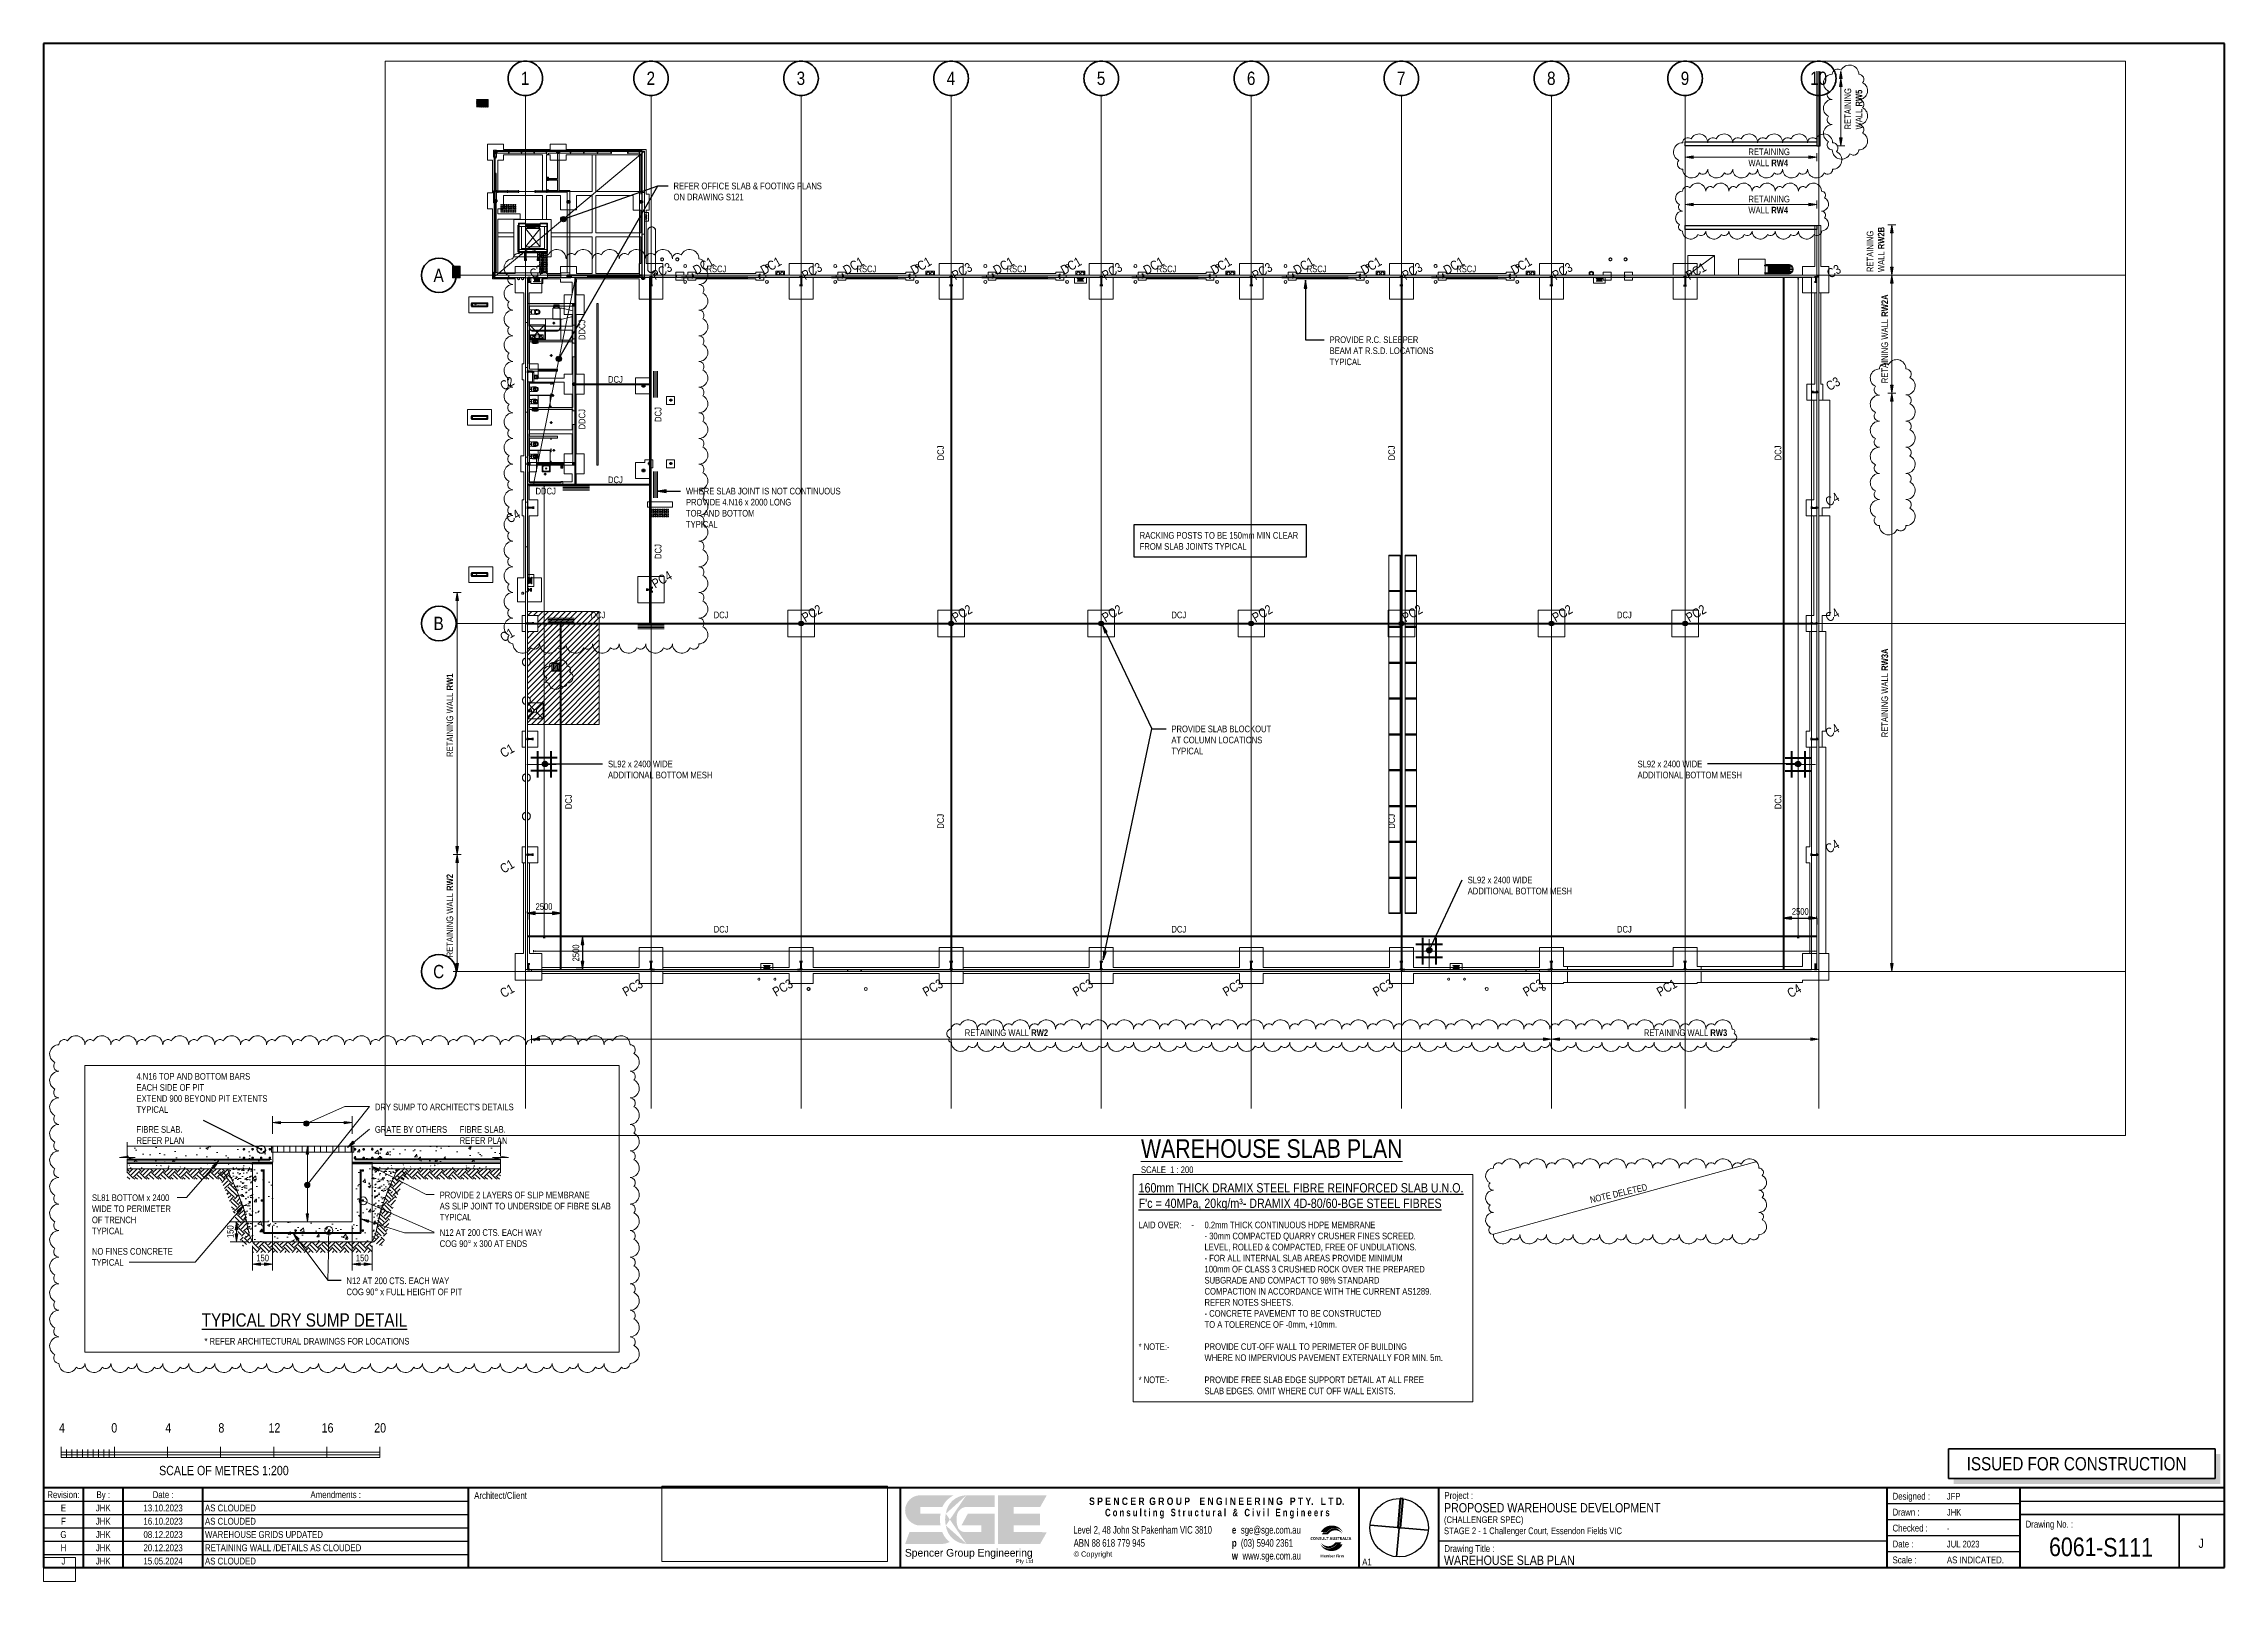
# Paper-space layout 'Layout1' of a CAD drawing. Header units: millimetres. Extents: x 0 to 821, y 0 to 579.
# The model-space entities are those that its viewports show. They can reach past a viewport. Long polylines and large blocks are cut down to what shows.
import ezdxf

# ---------------------------------------------------------------- set-up
doc = ezdxf.new("R2010")
doc.units = ezdxf.units.MM
for name, pattern in [('_SGE_Dash', [1460, 960, -500]), ('_SGE_Grid Line', [13000, 12000, -500, 0, -500]), ('_SGE_Hidden', [740, 500, -240]), ('Aligning Line', [1270, 635, -635]), ('Dash', [1000, 600, -400]), ('Dash Dot', [2070, 1270, -400, 0, -400]), ('Hidden', [800, 500, -300]), ('Hidden_2_', [1428.76, 952.5, -476.26]), ('Overhead', [793.75, 476.25, -317.5]), ('SGE_Hidden', [74, 50, -24])]:
    doc.linetypes.add(name, pattern=pattern)
for name, color, linetype, lineweight in [('0-1', 7, 'Continuous', 5), ('A-ANNO-DIMS-1', 211, 'Continuous', 25), ('A-ANNO-DIMS-200', 211, 'Continuous', 18), ('A-ANNO-NOTE', 131, 'Continuous', 50), ('A-COLS', 52, 'Continuous', 18), ('A-COLS-1', 9, 'Continuous', 9), ('A-COLS-2', 52, 'Continuous', 9), ('A-DETL', 90, 'Continuous', 18), ('A-DETL-1', 90, 'Hidden', 25), ('A-DETL-2', 90, 'Dash Dot', 70), ('A-DETL-3', 90, 'Continuous', 13), ('A-DETL-4', 90, 'Continuous', 50), ('A-DETL-5', 90, '_SGE_Hidden', 18), ('A-DETL-6', 90, '_SGE_Hidden', 50), ('A-DETL-GENF', 92, 'Continuous', 18), ('A-DETL-GENF-1', 7, 'Continuous', 18), ('A-DETL-GENF-2', 250, 'Continuous', 20), ('A-DETL-GENF-3', 8, 'Continuous', 13), ('A-DETL-GENF-4', 55, 'Continuous', 18), ('A-DETL-GENF-5', 92, 'SGE_Hidden', 18), ('A-DETL-GENF-6', 92, 'Continuous', 20), ('A-DETL-THIN', 151, 'Continuous', 18), ('A-FLOR', 192, 'Continuous', 50), ('A-GENM-1', 9, 'Continuous', 9), ('A-GENM-2', 13, 'Continuous', 9), ('A-GLAZ-CURT-1', 9, 'Continuous', 9), ('A-GLAZ-CURT-2', 253, 'Continuous', 18), ('A-GLAZ-CWMG-1', 9, 'Continuous', 9), ('A-GLAZ-CWMG-2', 53, 'Continuous', 25), ('A-WALL-1', 253, 'Continuous', 18), ('A-WALL-2', 9, 'Continuous', 9), ('A-WALL-3', 113, 'Continuous', 20), ('DraftingView-SUMPDETAILS_dwg-1', 250, 'Continuous', 20), ('G-ANNO-REVC', 71, 'Continuous', 18), ('G-ANNO-SCHD', 231, 'Continuous', 18), ('G-ANNO-TEXT', 231, 'Continuous', 18), ('G-ANNO-TEXT-1', 7, 'Continuous', 25), ('G-ANNO-TEXT-2', 10, 'Continuous', 25), ('G-ANNO-TTLB', 6, 'Continuous', 35), ('I-WALL-1', 9, 'Continuous', 9), ('I-WALL-2', 253, 'Continuous', 18), ('P-SANR-FIXT-1', 9, 'Continuous', 9), ('P-SANR-FIXT-2', 6, 'Dash', 9), ('P-SANR-FIXT-3', 6, 'Continuous', 9), ('P-SANR-FIXT-HDLN-1', 9, 'Dash', 9), ('P-SANR-FIXT-HDLN-2', 131, 'Hidden_2_', 9), ('Q-SPCQ-1', 9, 'Continuous', 9), ('Q-SPCQ-2', 91, 'Aligning Line', 9), ('Q-SPCQ-3', 91, 'Continuous', 9), ('Q-SPCQ-4', 91, 'Overhead', 9), ('Q-SPCQ-HDLN-1', 9, 'Dash', 9), ('S-BEAM-1', 7, '_SGE_Hidden', 18), ('S-BEAM-HDLN-1', 7, '_SGE_Hidden', 18), ('S-COLS', 52, 'Continuous', 18), ('S-COLS-1', 52, 'Continuous', 70), ('S-COLS-HDLN', 52, '_SGE_Hidden', 18), ('S-COLS-HDLN-1', 52, 'Continuous', 18), ('S-COLS-IDEN-1', 171, 'Continuous', 35), ('S-COLS-SYMB', 171, 'Continuous', 50), ('S-FNDN-1', 32, '_SGE_Hidden', 18), ('S-FNDN-HDLN-1', 4, '_SGE_Hidden', 18), ('S-FSTN-1', 2, 'Continuous', 35), ('S-FSTN-2', 2, '_SGE_Dash', 18), ('S-GRID-1', 1, '_SGE_Grid Line', 13), ('S-GRID-IDEN', 1, 'Continuous', 35), ('S-GRID-IDEN-1', 1, 'Continuous', 50)]:
    doc.layers.add(name, color=color, linetype=linetype, lineweight=lineweight)
doc.layers.add('A-WALL-PATT-1', color=254, linetype='Continuous', lineweight=35, transparency=1)
doc.layers.add('G-ANNO-NPLT', color=191, linetype='Continuous')
doc.styles.add('Aller', font='ALLER_RG.TTF', dxfattribs={"width": 0.9, "height": 1.5})
doc.styles.add('Aller_B', font='ALLER.TTF', dxfattribs={"height": 2.9})
doc.styles.add('Arial Narrow', font='ARIALN.TTF', dxfattribs={"height": 350})
doc.styles.add('Arial Narrow_1', font='ARIALN.TTF', dxfattribs={"height": 250})
doc.styles.add('Arial Narrow_10', font='ARIALN.TTF', dxfattribs={"height": 2})
doc.styles.add('Arial Narrow_11', font='ARIALN.TTF', dxfattribs={"height": 5})
doc.styles.add('Arial Narrow_12', font='ARIALN.TTF', dxfattribs={"height": 2.5755})
doc.styles.add('Arial Narrow_13', font='ARIALN.TTF', dxfattribs={"height": 3.5})
doc.styles.add('Arial Narrow_2', font='ARIALN.TTF', dxfattribs={"height": 1000})
doc.styles.add('Arial Narrow_3', font='ARIALN.TTF', dxfattribs={"height": 500})
doc.styles.add('Arial Narrow_4', font='ARIALN.TTF', dxfattribs={"height": 700})
doc.styles.add('Arial Narrow_5', font='ARIALN.TTF', dxfattribs={"height": 50})
doc.styles.add('Arial Narrow_6', font='ARIALN.TTF', dxfattribs={"height": 100})
doc.styles.add('Arial Narrow_7', font='ARIALN.TTF', dxfattribs={"height": 2.5})
doc.styles.add('Arial Narrow_8', font='ARIALN.TTF', dxfattribs={"height": 7})
doc.styles.add('Arial Narrow_9', font='ARIALN.TTF', dxfattribs={"width": 0.885, "height": 2.85})
doc.styles.add('Arial Narrow_B', font='ARIALNB.TTF', dxfattribs={"height": 500})
doc.styles.add('Arial Narrow_B_1', font='ARIALNB.TTF', dxfattribs={"width": 0.9, "height": 2.85})
doc.styles.add('Arial Narrow_B_2', font='ARIALNB.TTF', dxfattribs={"height": 2.8})
doc.styles.add('Arial Narrow_B_3', font='ARIALNB.TTF', dxfattribs={"width": 0.9, "height": 2.8})
doc.styles.add('Malgun Gothic_B', font='malgunbd.ttf', dxfattribs={"height": 1.1})
doc.styles.add('Malgun Gothic_B_1', font='malgunbd.ttf', dxfattribs={"height": 1})
doc.dimstyles.new('2_5_Arial_N_Tr_Arrow_SGE', dxfattribs={"dimscale": 304.8, "dimtxt": 511.715487, "dimasz": 1.968504, "dimexe": 1.574803, "dimexo": 0.984252, "dimgap": 0.328084, "dimtad": 1, "dimdec": 0, "dimzin": 0, "dimdsep": 46, "dimtxsty": 'Arial Narrow_3', "dimsah": 1, "dimcen": 0.09, "dimazin": 0, "dimtfac": 1, "dimtdec": 4, "dimtix": 1, "dimtmove": 0, "dimatfit": 3, "dimfxl": 1, "dimtvp": 1, "dimtolj": 1, "dimtzin": 0, "dimlwd": 25, "dimlwe": 25, "dimarcsym": 2})
picture_1 = doc.add_image_def('image1.png', size_in_pixel=(1389, 465))
pattern_1 = [(50, (815264.85, 89378), (215.17849, -18.825367), [22.5, -247.5]), (355, (815264.85, 89378), (-41.625044, 225.65756), [18, -198]), (100.451, (815282.78, 89376.42), (173.55417, 206.83103), [19.122, -210.343]), (46.184, (815264.85, 89438), (320.17211, -49.65647), [33.75, -371.25]), (96.636, (815291.53, 89433.85), (280.3963, 292.23684), [28.683, -315.514]), (351.184, (815264.85, 89438), (280.39922, 292.23509), [27, -297]), (21, (815294.85, 89423), (179.07263, -120.78564), [22.5, -247.5]), (326, (815294.85, 89423), (72.99487, 217.54477), [18, -198]), (71.451, (815309.77, 89412.93), (252.06757, 96.75776), [19.122, -210.343]), (37.5, (815264.846, 89377.99), (3.647957, 99.868156), [0, -195.6, 0, -201, -198.75]), (37.5, (815264.846, 89377.99), (3.647957, 99.868156), [-396.6, 0, -198.75]), (7.5, (815264.85, 89377.99), (78.920861, 118.323514), [0, -114.6, 0, -191.1, -75.75]), (7.5, (815264.85, 89377.99), (78.920861, 118.323514), [-305.7, 0, -75.75]), (327.5, (815197.946, 89377.99), (160.146731, -6.766462), [0, -75, 0, -234, -310.5]), (327.5, (815197.946, 89377.99), (160.146731, -6.766462), [-309, 0, -310.5]), (317.5, (815167.95, 89377.99), (174.95585, 30.031495), [0, -97.5, 0, -155.4, -220.5]), (317.5, (815167.95, 89377.99), (174.95585, 30.031495), [-252.9, 0, -220.5])]
pattern_2 = [(142.5, (499489.964, 137177.348), (1.6003117, 48.9413607), [0, -38.608, 0, -43.18, -41.275]), (142.5, (499489.964, 137177.348), (1.6003117, 48.9413607), [-81.788, 0, -41.275]), (172.5, (499489.964, 137177.35), (-44.952104, 71.682682), [0, -20.828, 0, -34.798, -13.335]), (172.5, (499489.964, 137177.35), (-44.952104, 71.682682), [-55.626, 0, -13.335]), (212.5, (499521.206, 137177.35), (-79.098792, 0.1437647), [0, -12.7, 0, -45.72, -59.69]), (212.5, (499521.206, 137177.35), (-79.098792, 0.1437647), [-58.42, 0, -59.69]), (222.5, (499521.206, 137177.35), (-76.355215, 22.293055), [0, -6.35, 0, -29.972, -34.29]), (222.5, (499521.206, 137177.35), (-76.355215, 22.293055), [-36.322, 0, -34.29])]

psp = doc.layouts.get("Layout1")

# ---------------------------------------------------------------- texts
at = {"layer": 'G-ANNO-SCHD', "line_spacing_factor": 0.974696, "style": 'Arial Narrow_12'}
for s, insert, char_height, width, attachment_point in [('Revision:', (7.46, 33.95), 2.575, 14.5494, 2), ('By :', (22.45, 33.95), 2.575, 6.1044, 2), ('Date :', (44.98, 33.95), 2.575, 9.4255, 2), ('Amendments :', (109.96, 33.95), 2.5755, 22.8363, 2), ('E', (7.46, 28.95), 2.58, 2.3722, 2), ('JHK', (22.45, 28.95), 2.575, 6.7054, 2), ('13.10.2023', (44.98, 28.95), 2.575, 17.6491, 2), ('AS CLOUDED', (60.75, 28.95), 2.575, 23.0577, 1), ('G', (7.46, 18.95), 2.58, 2.7517, 2), ('F', (7.46, 23.95), 2.58, 2.1824, 2), ('JHK', (22.45, 23.95), 2.575, 6.7054, 2), ('JHK', (22.45, 18.95), 2.575, 6.7054, 2), ('08.12.2023', (44.98, 18.95), 2.575, 17.6491, 2), ('16.10.2023', (44.98, 23.95), 2.575, 17.6491, 2), ('AS CLOUDED', (60.75, 23.95), 2.575, 23.0577, 1), ('WAREHOUSE GRIDS UPDATED', (60.75, 18.95), 2.5755, 53.4533, 1), ('H', (7.46, 13.95), 2.58, 2.562, 2), ('J', (7.46, 8.95), 2.58, 1.7712, 2), ('JHK', (22.45, 13.95), 2.575, 6.7054, 2), ('JHK', (22.45, 8.95), 2.575, 6.7054, 2), ('20.12.2023', (44.98, 13.95), 2.575, 17.6491, 2), ('15.05.2024', (44.98, 8.95), 2.575, 17.6491, 2), ('AS CLOUDED', (60.75, 8.95), 2.575, 23.0577, 1), ('RETAINING WALL /DETAILS AS CLOUDED', (60.75, 13.95), 2.5755, 70.7545, 1)]:
    psp.add_mtext(s, dxfattribs=dict(at, insert=insert, char_height=char_height, width=width, attachment_point=attachment_point))
at = {"layer": 'G-ANNO-TEXT', "color": 7, "lineweight": 25, "insert": (581.95, 144.88), "char_height": 2.5, "width": 26.6962, "attachment_point": 1, "rotation": 13, "style": 'Arial Narrow_7'}
psp.add_mtext('NOTE DELETED', dxfattribs=at)
at = {"layer": 'G-ANNO-TTLB', "lineweight": 18, "attachment_point": 1}
for s, insert, char_height, width, style in [('\\LWAREHOUSE SLAB PLAN', (413.13, 166.53), 7, 118.4894, 'Arial Narrow_8'), ('SCALE  1 : 200', (413.13, 156.29), 2.5, 23.8903, 'Arial Narrow_7')]:
    psp.add_mtext(s, dxfattribs=dict(at, insert=insert, char_height=char_height, width=width, style=style))
at = {"layer": 'G-ANNO-TTLB', "lineweight": 25, "char_height": 2.5, "attachment_point": 1, "style": 'Arial Narrow_7'}
for s, insert, width in [('JFP', (716.54, 33.29), 6.2532), ('JHK', (716.54, 27.29), 6.5738), ('STAGE 2 - 1 Challenger Court, Essendon Fields VIC', (527.2, 20.3), 81.2911), ('(CHALLENGER SPEC)', (527.2, 24.47), 36.1561), ('-', (716.54, 21.29), 1.1224), ('JUL 2023', (716.54, 15.29), 14.8312)]:
    psp.add_mtext(s, dxfattribs=dict(at, insert=insert, width=width))
at = {"layer": 'G-ANNO-TTLB', "char_height": 3.5, "attachment_point": 1, "style": 'Arial Narrow_13'}
for s, insert, width in [('PROPOSED WAREHOUSE DEVELOPMENT', (527.2, 29.49), 100.0506), ('WAREHOUSE SLAB PLAN', (527.2, 9.72), 60.3671), ('J', (811.24, 16.11), 2.4852)]:
    psp.add_mtext(s, dxfattribs=dict(at, insert=insert, width=width))
at = {"layer": 'G-ANNO-TTLB', "lineweight": 70, "char_height": 7, "attachment_point": 1, "style": 'Arial Narrow_8'}
for s, insert, width in [('6061', (755, 16.52), 21.4852), ('-S111', (772.73, 16.34), 25.7342)]:
    psp.add_mtext(s, dxfattribs=dict(at, insert=insert, width=width))

msp = doc.modelspace()

# ---------------------------------------------------------------- texts
at = {"layer": 'G-ANNO-TEXT-1', "attachment_point": 1, "rotation": 90}
for s, insert, char_height, width, style in [('RETAINING ', (138909.3, 226437.9), 500, 3976.37, 'Arial Narrow_3'), ('RW5', (139742.7, 228157.7), 500, 1539.24, 'Arial Narrow_B'), ('WALL ', (139742.7, 226437.9), 500, 2084.387, 'Arial Narrow_3'), ('RW2B', (141420.2, 217412.9), 500, 2036.286, 'Arial Narrow_B'), ('RETAINING ', (140586.7, 215693.2), 500, 3976.37, 'Arial Narrow_3'), ('WALL ', (141420.2, 215693.2), 500, 2084.387, 'Arial Narrow_3'), ('RW2A', (141692.4, 212324.2), 500, 2036.286, 'Arial Narrow_B'), ('RETAINING WALL ', (141692.4, 207323.6), 500, 6060.757, 'Arial Narrow_3'), ('DDCJ', (43598.5, 210576.2), 500, 1843.881, 'Arial Narrow_3'), ('DCJ', (49333, 204403.1), 500, 1346.835, 'Arial Narrow_3'), ('DDCJ', (43598.5, 203839.9), 500, 1843.881, 'Arial Narrow_3'), ('DCJ', (70602.4, 201510.2), 500, 1346.835, 'Arial Narrow_3'), ('DCJ', (104560.2, 201510.2), 500, 1346.835, 'Arial Narrow_3'), ('DCJ', (133654, 201510.2), 500, 1346.835, 'Arial Narrow_3'), ('DCJ', (49333, 194080.7), 500, 1346.835, 'Arial Narrow_3'), ('RW3A', (141692.4, 185654), 500, 2036.286, 'Arial Narrow_B'), ('RETAINING WALL ', (141692.4, 180653.4), 500, 6060.757, 'Arial Narrow_3'), ('RW1', (33648.8, 184178.1), 500, 1539.24, 'Arial Narrow_B'), ('RETAINING WALL ', (33648.8, 179177.4), 500, 6060.757, 'Arial Narrow_3'), ('DCJ', (42583.3, 175235.6), 500, 1346.835, 'Arial Narrow_3'), ('DCJ', (133654, 175235.6), 500, 1346.835, 'Arial Narrow_3'), ('DCJ', (70602.4, 173765.5), 500, 1346.835, 'Arial Narrow_3'), ('DCJ', (104560.2, 173765.5), 500, 1346.835, 'Arial Narrow_3'), ('RW2', (33648.8, 169077.9), 500, 1539.24, 'Arial Narrow_B'), ('RETAINING WALL ', (33648.8, 164077.2), 500, 6060.757, 'Arial Narrow_3'), ('150', (175591.8, 2517.2), 50, 115.443, 'Arial Narrow_5')]:
    msp.add_mtext(s, dxfattribs=dict(at, insert=insert, char_height=char_height, width=width, style=style))
at = {"layer": 'G-ANNO-TEXT-1', "attachment_point": 1}
for s, insert, char_height, width, style in [('RETAINING ', (131674.5, 225003.2), 500, 3976.37, 'Arial Narrow_3'), ('WALL ', (131674.5, 224169.8), 500, 2084.387, 'Arial Narrow_3'), ('RW4', (133394.3, 224169.8), 500, 1539.24, 'Arial Narrow_B'), ('REFER OFFICE SLAB & FOOTING PLANS', (50740.7, 222430), 500, 13596.62, 'Arial Narrow_3'), ('ON DRAWING S121', (50740.7, 221596.5), 500, 6397.466, 'Arial Narrow_3'), ('RETAINING ', (131674.5, 221443.2), 500, 3976.37, 'Arial Narrow_3'), ('WALL ', (131674.5, 220609.8), 500, 2084.387, 'Arial Narrow_3'), ('RW4', (133394.3, 220609.8), 500, 1539.24, 'Arial Narrow_B'), ('RSCJ', (53224.4, 216183.3), 500, 1811.814, 'Arial Narrow_3'), ('RSCJ', (64519.4, 216183.3), 500, 1811.814, 'Arial Narrow_3'), ('RSCJ', (75819.4, 216183.3), 500, 1811.814, 'Arial Narrow_3'), ('RSCJ', (87119.4, 216183.3), 500, 1811.814, 'Arial Narrow_3'), ('RSCJ', (98419.4, 216183.3), 500, 1811.814, 'Arial Narrow_3'), ('RSCJ', (109679.4, 216183.3), 500, 1811.814, 'Arial Narrow_3'), ('PROVIDE R.C. SLEEPER', (100140, 210849.4), 500, 8097.044, 'Arial Narrow_3'), ('BEAM AT R.S.D. LOCATIONS', (100140, 210016), 500, 9508.014, 'Arial Narrow_3'), ('TYPICAL', (100140, 209182.5), 500, 2902.109, 'Arial Narrow_3'), ('DCJ', (45809.4, 207854.5), 500, 1346.835, 'Arial Narrow_3'), ('DCJ', (45809.4, 200294.5), 500, 1346.835, 'Arial Narrow_3'), ('DDCJ', (40352.4, 199443.3), 500, 1843.881, 'Arial Narrow_3'), ('WHERE SLAB JOINT IS NOT CONTINUOUS ', (51680.2, 199443.3), 500, 14334.173, 'Arial Narrow_3'), ('PROVIDE 4.N16 x 2000 LONG', (51680.2, 198609.9), 500, 9604.216, 'Arial Narrow_3'), ('TOP AND BOTTOM', (51680.2, 197776.5), 500, 6285.23, 'Arial Narrow_3'), ('TYPICAL', (51680.2, 196943), 500, 2902.109, 'Arial Narrow_3'), ('RACKING POSTS TO BE 150mm MIN CLEAR ', (85841.5, 196108.6), 500, 14670.881, 'Arial Narrow_3'), ('FROM SLAB JOINTS TYPICAL', (85841.5, 195275.2), 500, 9796.621, 'Arial Narrow_3'), ('DCJ', (44496.9, 190116.4), 500, 1346.835, 'Arial Narrow_3'), ('DCJ', (53767.3, 190116.4), 500, 1346.835, 'Arial Narrow_3'), ('DCJ', (88231.9, 190116.4), 500, 1346.835, 'Arial Narrow_3'), ('DCJ', (121779.1, 190116.4), 500, 1346.835, 'Arial Narrow_3'), ('PROVIDE SLAB BLOCKOUT', (88231.9, 181531.4), 500, 9123.204, 'Arial Narrow_3'), ('AT COLUMN LOCATIONS', (88231.9, 180698), 500, 8305.483, 'Arial Narrow_3'), ('TYPICAL', (88231.9, 179864.6), 500, 2902.109, 'Arial Narrow_3'), ('SL92 x 2400 WIDE', (45809.4, 178891.3), 500, 5900.42, 'Arial Narrow_3'), ('SL92 x 2400 WIDE', (123328.5, 178891.3), 500, 5900.42, 'Arial Narrow_3'), ('ADDITIONAL BOTTOM MESH', (45809.4, 178057.8), 500, 9556.115, 'Arial Narrow_3'), ('ADDITIONAL BOTTOM MESH', (123328.5, 178057.8), 500, 9556.115, 'Arial Narrow_3'), ('SL92 x 2400 WIDE', (110540.8, 170152.5), 500, 5900.42, 'Arial Narrow_3'), ('ADDITIONAL BOTTOM MESH', (110540.8, 169319.1), 500, 9556.115, 'Arial Narrow_3'), ('DCJ', (53767.3, 166441.4), 500, 1346.835, 'Arial Narrow_3'), ('DCJ', (88231.9, 166441.4), 500, 1346.835, 'Arial Narrow_3'), ('DCJ', (121779.1, 166441.4), 500, 1346.835, 'Arial Narrow_3'), ('RETAINING WALL ', (72673.2, 158648), 500, 6060.757, 'Arial Narrow_3'), ('RW2', (77673.8, 158648), 500, 1539.24, 'Arial Narrow_B'), ('RETAINING WALL ', (123806.3, 158648), 500, 6060.757, 'Arial Narrow_3'), ('RW3', (128806.9, 158648), 500, 1539.24, 'Arial Narrow_B'), ('\\L160mm THICK DRAMIX STEEL FIBRE REINFORCED SLAB U.N.O.', (161539.9, 3862.8), 350, 14991.556, 'Arial Narrow'), ('4.N16 TOP AND BOTTOM BARS ', (174910.3, 3760.1), 50, 1059.831, 'Arial Narrow_5'), ('EACH SIDE OF PIT ', (174910.3, 3676.7), 50, 638.143, 'Arial Narrow_5'), ('EXTEND 900 BEYOND PIT EXTENTS ', (174910.3, 3593.4), 50, 1218.565, 'Arial Narrow_5'), ("DRY SUMP TO ARCHITECT'S DETAILS", (176705.4, 3529.4), 50, 1268.27, 'Arial Narrow_5'), ('TYPICAL', (174910.3, 3510.1), 50, 290.211, 'Arial Narrow_5'), ('FIBRE SLAB. ', (174910.3, 3360.3), 50, 440.928, 'Arial Narrow_5'), ('GRATE BY OTHERS', (176705.4, 3360.3), 50, 662.194, 'Arial Narrow_5'), ('FIBRE SLAB. ', (177343.7, 3360.3), 50, 440.928, 'Arial Narrow_5'), ("\\LF'c = 40MPa, 20kg/m³- DRAMIX 4D-80/60-BGE STEEL FIBRES", (161539.9, 3280.7), 350, 13981.43, 'Arial Narrow'), ('REFER PLAN', (174910.3, 3277), 50, 436.118, 'Arial Narrow_5'), ('REFER PLAN', (177343.7, 3277), 50, 436.118, 'Arial Narrow_5'), ('PROVIDE 2 LAYERS OF SLIP MEMBRANE ', (177193.4, 2866.3), 50, 1390.126, 'Arial Narrow_5'), ('SL81 BOTTOM x 2400 ', (174574.9, 2845.9), 50, 727.932, 'Arial Narrow_5'), ('AS SLIP JOINT TO UNDERSIDE OF FIBRE SLAB ', (177193.4, 2782.9), 50, 1585.738, 'Arial Narrow_5'), ('WIDE TO PERIMETER ', (174574.9, 2762.6), 50, 742.363, 'Arial Narrow_5'), ('TYPICAL', (177193.4, 2699.6), 50, 290.211, 'Arial Narrow_5'), ('OF TRENCH ', (174574.9, 2679.3), 50, 424.894, 'Arial Narrow_5'), ('TYPICAL', (174574.9, 2595.9), 50, 290.211, 'Arial Narrow_5'), ('N12 AT 200 CTS. EACH WAY ', (177193.4, 2583.7), 50, 957.215, 'Arial Narrow_5'), ('COG 90° x 300 AT ENDS', (177193.4, 2500.3), 50, 798.481, 'Arial Narrow_5'), ('NO FINES CONCRETE ', (174574.9, 2442), 50, 756.793, 'Arial Narrow_5'), ('LAID OVER:', (161539.9, 2415.5), 250, 1948.101, 'Arial Narrow_1'), ('^I', (163147.2, 2415.5), 250, 456.962, 'Arial Narrow_1'), ('^I', (163696.3, 2415.5), 250, 392.827, 'Arial Narrow_1'), ('0.2mm THICK CONTINUOUS HDPE MEMBRANE', (164020.4, 2415.5), 250, 7784.386, 'Arial Narrow_1'), ('150', (175812.4, 2392.3), 50, 115.443, 'Arial Narrow_5'), ('150', (176562.4, 2392.3), 50, 115.443, 'Arial Narrow_5'), ('TYPICAL', (174574.9, 2358.6), 50, 290.211, 'Arial Narrow_5'), ('- ', (163524.3, 2415.5), 250, 208.439, 'Arial Narrow_1'), ('N12 AT 200 CTS. EACH WAY ', (176491.6, 2220.3), 50, 957.215, 'Arial Narrow_5'), ('COG 90° x FULL HEIGHT OF PIT', (176491.6, 2136.9), 50, 1059.831, 'Arial Narrow_5'), ('^I^I^I^I^I', (161539.9, 1998.8), 250, 3006.328, 'Arial Narrow_1'), ('- 30mm COMPACTED QUARRY CRUSHER FINES SCREED.', (164020.4, 1998.8), 250, 9628.267, 'Arial Narrow_1'), ('\\LTYPICAL DRY SUMP DETAIL', (175402, 1950), 100, 1901.603, 'Arial Narrow_6'), ('* REFER ARCHITECTURAL DRAWINGS FOR LOCATIONS', (175422.3, 1765.1), 50, 1872.742, 'Arial Narrow_5'), ('^I', (161539.9, 1582), 250, 601.266, 'Arial Narrow_1'), ('^I^I^I', (162671, 1582), 250, 1635.443, 'Arial Narrow_1'), ('LEVEL, ROLLED & COMPACTED, FREE OF UNDULATIONS.', (164020.4, 1582), 250, 9692.402, 'Arial Narrow_1'), ('^I^I^I^I^I', (161539.9, 1165.3), 250, 3006.328, 'Arial Narrow_1'), ('- FOR ALL INTERNAL SLAB AREAS PROVIDE MINIMUM', (164020.4, 1165.3), 250, 9043.035, 'Arial Narrow_1'), ('^I', (161539.9, 748.6), 250, 601.266, 'Arial Narrow_1'), ('^I^I^I', (162671, 748.6), 250, 1635.443, 'Arial Narrow_1'), ('100mm OF CLASS 3 CRUSHED ROCK OVER THE PREPARED', (164020.4, 748.6), 250, 10045.144, 'Arial Narrow_1'), ('^I', (161539.9, 331.9), 250, 601.266, 'Arial Narrow_1'), ('^I^I^I', (162671, 331.9), 250, 1635.443, 'Arial Narrow_1'), ('SUBGRADE AND COMPACT TO 98% STANDARD', (164020.4, 331.9), 250, 8016.875, 'Arial Narrow_1'), ('^I', (161539.9, -84.8), 250, 601.266, 'Arial Narrow_1'), ('^I^I^I', (162671, -84.8), 250, 1635.443, 'Arial Narrow_1'), ('COMPACTION IN ACCORDANCE WITH THE CURRENT AS1289.', (164020.4, -84.8), 250, 10349.786, 'Arial Narrow_1'), ('^I', (161539.9, -501.6), 250, 601.266, 'Arial Narrow_1'), ('^I^I^I', (162671, -501.6), 250, 1635.443, 'Arial Narrow_1'), ('REFER NOTES SHEETS.', (164020.4, -501.6), 250, 4064.556, 'Arial Narrow_1'), ('^I^I^I^I^I', (161539.9, -918.3), 250, 3006.328, 'Arial Narrow_1'), ('- CONCRETE PAVEMENT TO BE CONSTRUCTED', (164020.4, -918.3), 250, 8072.993, 'Arial Narrow_1'), ('^I', (161539.9, -1335), 250, 601.266, 'Arial Narrow_1'), ('^I^I^I', (162671, -1335), 250, 1635.443, 'Arial Narrow_1'), ('TO A TOLERENCE OF -0mm, +10mm.', (164020.4, -1335), 250, 6052.741, 'Arial Narrow_1'), ('* NOTE:-', (161539.9, -2168.4), 250, 1410.97, 'Arial Narrow_1'), ('PROVIDE CUT-OFF WALL TO PERIMETER OF BUILDING', (164020.4, -2168.4), 250, 9259.491, 'Arial Narrow_1'), ('^I^I^I', (162704.1, -2168.4), 250, 1595.358, 'Arial Narrow_1'), ('WHERE NO IMPERVIOUS PAVEMENT EXTERNALLY FOR MIN. 5m.', (164020.4, -2585.1), 250, 10886.916, 'Arial Narrow_1'), ('^I^I^I^I^I', (161539.9, -2585.1), 250, 3006.328, 'Arial Narrow_1'), ('* NOTE:-', (161539.9, -3418.6), 250, 1410.97, 'Arial Narrow_1'), ('PROVIDE FREE SLAB EDGE SUPPORT DETAIL AT ALL FREE', (164020.4, -3418.6), 250, 10037.128, 'Arial Narrow_1'), ('^I^I^I', (162704.1, -3418.6), 250, 1595.358, 'Arial Narrow_1'), ('^I^I^I^I^I', (161539.9, -3835.3), 250, 3006.328, 'Arial Narrow_1'), ('SLAB EDGES. OMIT WHERE CUT OFF WALL EXISTS.', (164020.4, -3835.3), 250, 8746.411, 'Arial Narrow_1')]:
    msp.add_mtext(s, dxfattribs=dict(at, insert=insert, char_height=char_height, width=width, style=style))
at = {"layer": 'S-COLS-IDEN-1', "char_height": 700, "attachment_point": 1, "rotation": 30, "style": 'Arial Narrow_4'}
for s, insert, width in [('DC1', (52119.5, 216076), 1956.117), ('DC1', (57199.5, 216076), 1956.117), ('DC1', (63419.5, 216076), 1956.117), ('DC1', (68499.5, 216076), 1956.117), ('DC1', (74719.5, 216076), 1956.117), ('DC1', (79799.5, 216076), 1956.117), ('DC1', (86019.5, 216076), 1956.117), ('DC1', (91099.5, 216076), 1956.117), ('DC1', (97319.5, 216076), 1956.117), ('DC1', (102399.5, 216076), 1956.117), ('DC1', (108619.5, 216076), 1956.117), ('DC1', (113699.5, 216076), 1956.117), ('PC3', (49009.5, 215672.5), 1908.016), ('PC3', (60309.5, 215672.5), 1908.016), ('PC3', (71609.5, 215672.5), 1908.016), ('PC3', (82909.5, 215672.5), 1908.016), ('PC3', (94209.5, 215672.5), 1908.016), ('PC3', (105509.5, 215672.5), 1908.016), ('PC3', (116809.5, 215672.5), 1908.016), ('PC1', (126874.5, 215672.5), 1908.016), ('C3', (137485.1, 215800), 1250.632), ('C2', (39815, 215775), 1250.632), ('C2', (37592.2, 207355.6), 1250.632), ('C3', (137425.1, 207327), 1250.632), ('C4', (137369.1, 198614), 1250.632), ('C4', (38045.7, 197347.4), 1250.632), ('PC4', (49009.5, 192445.5), 1908.016), ('PC2', (60309.5, 189901), 1908.016), ('PC2', (71609.5, 189901), 1908.016), ('PC2', (82909.5, 189901), 1908.016), ('PC2', (94209.5, 189901), 1908.016), ('PC2', (105509.5, 189901), 1908.016), ('PC2', (116809.5, 189901), 1908.016), ('PC2', (126874.5, 189901), 1908.016), ('C4', (137369.1, 189901), 1250.632), ('C1', (37587.7, 188401.6), 1250.632), ('C4', (137369.1, 181188), 1250.632), ('C1', (37587.7, 179688.6), 1250.632), ('C4', (137369.1, 172475), 1250.632), ('C1', (37587.7, 170975.6), 1250.632), ('PC3', (46808.7, 161703.3), 1908.016), ('PC3', (58108.7, 161703.3), 1908.016), ('PC3', (69408.7, 161703.3), 1908.016), ('PC3', (80708.7, 161703.3), 1908.016), ('PC3', (92008.7, 161703.3), 1908.016), ('PC3', (103308.7, 161703.3), 1908.016), ('PC3', (114608.7, 161703.3), 1908.016), ('PC1', (124673.7, 161703.3), 1908.016), ('C4', (134499.7, 161601.3), 1250.632), ('C1', (37587.7, 161601.3), 1250.632)]:
    msp.add_mtext(s, dxfattribs=dict(at, insert=insert, width=width))
at = {"layer": 'S-GRID-IDEN-1', "char_height": 1000, "attachment_point": 1, "style": 'Arial Narrow_2'}
for s, insert, width in [('2', (48715.2, 230790.1), 785.654), ('3', (60015.2, 230790.1), 785.654), ('6', (93915.2, 230790.1), 785.654), ('8', (116515.2, 230790.1), 785.654), ('9', (126580.2, 230790.1), 785.654), ('10', (136321.2, 230790.1), 1571.307), ('1', (39255.2, 230790.1), 785.654), ('4', (71315.2, 230790.1), 785.654), ('5', (82615.2, 230790.1), 785.654), ('7', (105215.2, 230790.1), 785.654), ('A', (32673.9, 215953.9), 945.991), ('B', (32673.9, 189728.9), 945.991), ('C', (32646.9, 163503.9), 1010.126)]:
    msp.add_mtext(s, dxfattribs=dict(at, insert=insert, width=width))

# ---------------------------------------------------------------- blocks, each defined once
blk = doc.blocks.new('A1 Long_V22 - A1 Long_V22-2706521-WAREHOUSE SLAB PLAN')
at = {"layer": 'G-ANNO-TTLB', "lineweight": 18}
blk.add_hatch(color=256, dxfattribs=at).paths.add_polyline_path([(719.11, 38.72), (817.49, 38.72), (817.49, 47.94), (819.49, 47.94), (819.49, 36.72), (719.11, 36.72)])
h = blk.add_hatch(color=256, dxfattribs=at)
edge = h.paths.add_edge_path()
edge.add_line((330.03, 32.45), (342.7, 32.45))
edge.add_arc((346.62, 24.24), 9.1, 115.53894, 155.55324)
edge.add_line((338.34, 28), (330.04, 28))
edge.add_arc((330.04, 26.75), 1.25, 90, 270.00077)
edge.add_line((330.04, 25.5), (337.69, 25.5))
edge.add_arc((346.59, 23.28), 9.17, 165.97541, 194.02461)
edge.add_line((337.69, 21.06), (330.03, 21.06))
edge.add_arc((330.03, 26.75), 5.69, 90, 269.99694, ccw=False)
at = {"layer": 'G-ANNO-TTLB', "lineweight": 13}
h = blk.add_hatch(color=256, dxfattribs=at)
edge = h.paths.add_edge_path()
edge.add_line((347.93, 25.5), (358, 25.5))
edge.add_line((358, 25.5), (358, 14.11))
edge.add_line((358, 14.11), (347.46, 14.11))
edge.add_arc((347.46, 21.96), 7.84, 186.57521, 270, ccw=False)
edge.add_arc((348.59, 23.28), 9.2, 166.01762, 193.98238, ccw=False)
edge.add_arc((347.46, 24.6), 7.84, 90.54279, 173.42791, ccw=False)
edge.add_line((347.39, 32.45), (358, 32.45))
edge.add_line((358, 32.45), (358, 28))
edge.add_line((358, 28), (346.85, 28))
edge.add_arc((347.78, 24.01), 4.1, 103.16477, 158.6972)
edge.add_arc((352.86, 23.28), 9.17, 165.97035, 194.02965)
edge.add_arc((346.89, 21.52), 2.96, 188.94128, 269.19674)
edge.add_line((346.85, 18.56), (353, 18.56))
edge.add_line((353, 18.56), (353, 21.06))
edge.add_line((353, 21.06), (345.54, 21.06))
edge.add_line((345.54, 21.06), (347.93, 25.5))
blk.add_hatch(color=256, dxfattribs=at).paths.add_polyline_path([(359.34, 14.11), (359.34, 32.45), (377.67, 32.45), (375.17, 28), (365.17, 28), (365.17, 25.5), (375.17, 25.5), (375.17, 21.06), (365.17, 21.06), (365.17, 18.57), (377.67, 18.54), (375.17, 14.11)])
at = {"layer": 'G-ANNO-TTLB', "lineweight": 70}
blk.add_hatch(color=256, dxfattribs=at).paths.add_polyline_path([(510.83, 20.17), (509.8, 20.26), (510.76, 31.22), (511.79, 31.13)])
at = {"layer": 'G-ANNO-TTLB', "lineweight": 18}
h = blk.add_hatch(color=256, dxfattribs=at)
edge = h.paths.add_edge_path()
edge.add_line((324.34, 14.11), (325.97, 18.57))
edge.add_line((325.97, 18.57), (338.34, 18.57))
edge.add_arc((346.15, 21.5), 8.34, 200.52443, 232.74645)
edge.add_arc((338.22, 20), 5.89, 267.49856, 299.22455, ccw=False)
edge.add_line((337.97, 14.11), (324.34, 14.11))
h = blk.add_hatch(color=256, dxfattribs=at)
edge = h.paths.add_edge_path()
edge.add_spline(control_points=[(480.85, 18.57), (480.98, 18.86), (481.31, 19.4), (482.01, 20.09), (482.88, 20.62), (483.88, 20.97), (484.99, 21.09), (486.1, 20.97), (487.09, 20.62), (487.96, 20.09), (488.66, 19.4), (488.99, 18.86), (489.12, 18.57)], knot_values=[0, 0, 0, 0, 0.1, 0.2, 0.3, 0.4, 0.5, 0.6, 0.7, 0.8, 0.9, 1, 1, 1, 1], degree=3, periodic=0)
edge.add_spline(control_points=[(489.11, 18.57), (488.93, 18.82), (488.5, 19.27), (487.82, 19.69), (487.21, 19.91), (486.56, 20.06), (485.76, 20.08), (484.91, 19.9), (483.97, 19.48), (483.41, 18.97), (483.11, 18.57)], knot_values=[0, 0, 0, 0, 0.138889, 0.277778, 0.347222, 0.416667, 0.555556, 0.666667, 0.777778, 1, 1, 1, 1], degree=3, periodic=0)
edge.add_line((483.11, 18.57), (480.85, 18.57))
h = blk.add_hatch(color=256, dxfattribs=at)
edge = h.paths.add_edge_path()
edge.add_line((481.69, 18.47), (483.16, 18.47))
edge.add_spline(control_points=[(483.16, 18.47), (483.4, 18.8), (483.77, 19.16), (484.3, 19.48), (484.58, 19.63), (484.83, 19.73), (485.03, 19.79), (485.18, 19.84), (485.35, 19.88), (485.55, 19.91), (485.77, 19.94), (485.98, 19.97), (486.3, 19.96), (486.32, 19.96), (486.53, 19.95), (486.64, 19.93), (486.71, 19.92)], knot_values=[0, 0, 0, 0, 0.181818, 0.227273, 0.272727, 0.318182, 0.340909, 0.363636, 0.386364, 0.409091, 0.443182, 0.477273, 0.522727, 0.659091, 0.818182, 1, 1, 1, 1], degree=3, periodic=0)
edge.add_spline(control_points=[(486.71, 19.92), (487.2, 19.74), (488.08, 19.2), (488.67, 18.41), (488.87, 17.97)], knot_values=[0, 0, 0, 0, 0.5, 1, 1, 1, 1], degree=3, periodic=0)
edge.add_arc((486.28, 16), 3.25, 37.32682, 146.99109)
edge.add_line((483.56, 17.77), (481.31, 17.77))
edge.add_line((481.31, 17.77), (481.69, 18.47))
h = blk.add_hatch(color=256, dxfattribs=at)
edge = h.paths.add_edge_path()
edge.add_spline(control_points=[(489, 13.92), (488.87, 13.63), (488.54, 13.08), (487.83, 12.39), (486.97, 11.86), (485.97, 11.52), (484.86, 11.4), (483.75, 11.52), (482.76, 11.86), (481.89, 12.39), (481.19, 13.08), (480.86, 13.63), (480.73, 13.92)], knot_values=[0, 0, 0, 0, 0.1, 0.2, 0.3, 0.4, 0.5, 0.6, 0.7, 0.8, 0.9, 1, 1, 1, 1], degree=3, periodic=0)
edge.add_spline(control_points=[(480.74, 13.92), (480.92, 13.67), (481.35, 13.22), (482.03, 12.8), (482.64, 12.57), (483.28, 12.42), (484.09, 12.4), (484.93, 12.58), (485.88, 13.01), (486.44, 13.51), (486.74, 13.92)], knot_values=[0, 0, 0, 0, 0.138889, 0.277778, 0.347222, 0.416667, 0.555556, 0.666667, 0.777778, 1, 1, 1, 1], degree=3, periodic=0)
edge.add_line((486.74, 13.92), (489, 13.92))
h = blk.add_hatch(color=256, dxfattribs=at)
edge = h.paths.add_edge_path()
edge.add_line((488.15, 14.02), (486.69, 14.02))
edge.add_spline(control_points=[(486.69, 14.02), (486.45, 13.69), (486.08, 13.33), (485.55, 13), (485.27, 12.86), (485.02, 12.76), (484.82, 12.69), (484.67, 12.65), (484.5, 12.61), (484.3, 12.57), (484.08, 12.54), (483.87, 12.52), (483.55, 12.52), (483.53, 12.52), (483.32, 12.54), (483.21, 12.55), (483.14, 12.56)], knot_values=[0, 0, 0, 0, 0.181818, 0.227273, 0.272727, 0.318182, 0.340909, 0.363636, 0.386364, 0.409091, 0.443182, 0.477273, 0.522727, 0.659091, 0.818182, 1, 1, 1, 1], degree=3, periodic=0)
edge.add_spline(control_points=[(483.14, 12.56), (482.64, 12.75), (481.76, 13.28), (481.18, 14.07), (480.98, 14.51)], knot_values=[0, 0, 0, 0, 0.5, 1, 1, 1, 1], degree=3, periodic=0)
edge.add_arc((483.57, 16.48), 3.25, 217.32682, 326.99109)
edge.add_line((486.29, 14.71), (488.54, 14.71))
edge.add_line((488.54, 14.71), (488.15, 14.02))
at = {"layer": 'A-ANNO-NOTE', "lineweight": 35}
for p, q in [((717.11, 38.72), (717.11, 49.94)), ((717.11, 49.94), (817.49, 49.94)), ((817.49, 49.94), (817.49, 38.72)), ((817.49, 38.72), (717.11, 38.72)), ((521.27, 19.26), (499.36, 21.17)), ((510.32, 20.21), (509.36, 9.26))]:
    blk.add_line(p, q, dxfattribs=at)
at = {"layer": 'A-ANNO-NOTE', "lineweight": 70}
for p, q in [((510.76, 31.22), (509.8, 20.26)), ((511.79, 31.13), (510.76, 31.22)), ((510.83, 20.17), (511.79, 31.13)), ((509.8, 20.26), (510.83, 20.17))]:
    blk.add_line(p, q, dxfattribs=at)
at = {"layer": 'G-ANNO-TTLB', "lineweight": 70}
for p, q in [((0, 579.19), (0, 5.19)), ((821, 579.19), (0, 579.19)), ((821, 5.19), (821, 579.19)), ((821, 35.19), (0, 35.19)), ((0, 5.19), (821, 5.19))]:
    blk.add_line(p, q, dxfattribs=at)
at = {"layer": 'G-ANNO-TTLB', "lineweight": 50}
for p, q in [((15, 5.19), (15, 35.19)), ((30, 5.19), (30, 35.19)), ((60, 5.19), (60, 35.19)), ((159.96, 5.19), (159.96, 35.19)), ((160, 5.19), (160, 35.19)), ((322.6, 5.19), (322.6, 35.19)), ((495.22, 5.19), (495.22, 35.19)), ((525.22, 5.19), (525.22, 35.19)), ((694.02, 5.19), (694.02, 35.19)), ((744.02, 35.19), (744.02, 5.19))]:
    blk.add_line(p, q, dxfattribs=at)
at = {"layer": 'G-ANNO-TTLB', "lineweight": 25}
for p, q in [((0, 30.19), (160, 30.19)), ((0, 25.19), (160, 25.19)), ((744.02, 29.19), (694.02, 29.19)), ((744.02, 30.19), (821, 30.19)), ((0, 20.19), (160, 20.19)), ((744.02, 23.19), (694.02, 23.19)), ((744.02, 17.19), (694.02, 17.19)), ((0, 15.19), (160, 15.19)), ((0, 10.19), (160, 10.19)), ((694.02, 15.19), (525.22, 15.19)), ((744.02, 11.19), (694.02, 11.19))]:
    blk.add_line(p, q, dxfattribs=at)
at = {"layer": 'G-ANNO-TTLB'}
for p, q in [((744.02, 25.19), (821, 25.19)), ((804.02, 5.19), (804.02, 25.19))]:
    blk.add_line(p, q, dxfattribs=at)
at = {"layer": 'G-ANNO-TTLB', "lineweight": 25}
blk.add_circle((510.32, 20.21), 11, dxfattribs=at)
at = {"layer": 'G-ANNO-TTLB', "lineweight": 18, "attachment_point": 1}
for s, insert, char_height, width, style in [('ISSUED FOR CONSTRUCTION', (723.99, 46.81), 5, 101.4135, 'Arial Narrow_11'), ('Architect/Client', (162.1, 33.66), 2.5755, 23.4093, 'Arial Narrow_12'), ('Project :', (527.35, 33.66), 2.575, 12.7468, 'Arial Narrow_12'), ('Designed :', (696.08, 33.37), 2.575, 16.5949, 'Arial Narrow_12'), ('S P E N C E R  G R O U P    E N G I N E E R I N G   P T Y.   L T D. ', (393.61, 31.59), 2.8, 115.8438, 'Arial Narrow_B_2'), ('C o n s u l t i n g   S t r u c t u r a l   &   C i v i l   E n g i n e e r s', (399.61, 27.34), 2.8, 101.0126, 'Arial Narrow_B_3'), ('Drawn :', (696.08, 27.37), 2.575, 11.865, 'Arial Narrow_12'), ('Level 2, 48 John St Pakenham VIC 3810', (387.63, 20.83), 2.85, 64.3511, 'Arial Narrow_9'), ('\\fArial Narrow|b1|i0|c0|p34|;\\W.9;e', (447.35, 20.83), 2.85, 2.0203, 'Arial Narrow_B_1'), ('sge@sge.com.au', (450.75, 20.83), 2.85, 27.8121, 'Arial Narrow_9'), ('CONSULT AUSTRALIA', (476.9, 16.69), 1.1, 20.1224, 'Malgun Gothic_B'), ('Checked :', (696.08, 21.37), 2.575, 15.6329, 'Arial Narrow_12'), ('Drawing No. :', (746.16, 22.85), 2.5755, 20.924, 'Arial Narrow_12'), ('Spencer Group Engineering', (324.26, 12.23), 2.9, 61.4894, 'Aller_B'), ('Pty Ltd', (366.06, 8.4), 1.5, 7.2152, 'Aller'), ('ABN 88 618 779 945', (387.8, 15.91), 2.85, 33.0624, 'Arial Narrow_9'), ('© Copyright', (387.79, 11.3), 2, 15.1519, 'Arial Narrow_10'), ('\\fArial Narrow|b1|i0|c0|p34|;\\W.9;w', (447.35, 11.08), 2.85, 2.8139, 'Arial Narrow_B_1'), ('\\fArial Narrow|b1|i0|c0|p34|;\\W.9;p', (447.35, 15.91), 2.85, 2.2367, 'Arial Narrow_B_1'), ('(03) 5940 2361', (450.75, 15.91), 2.85, 24.2647, 'Arial Narrow_9'), ('www.sge.com.au', (451.37, 11.08), 2.85, 27.1026, 'Arial Narrow_9'), ('Member Firm', (480.66, 10.08), 1, 10.8228, 'Malgun Gothic_B_1'), ('A1', (496.42, 8.62), 2.575, 4.2489, 'Arial Narrow_12'), ('Drawing Title :', (527.35, 13.66), 2.5755, 22.2067, 'Arial Narrow_12'), ('Scale :', (696.08, 9.37), 2.575, 10.6624, 'Arial Narrow_12'), ('Date :', (696.08, 15.37), 2.575, 9.2194, 'Arial Narrow_12'), ('AS INDICATED.', (716.54, 9.37), 2.5755, 25.2532, 'Arial Narrow_12')]:
    blk.add_mtext(s, dxfattribs=dict(at, insert=insert, char_height=char_height, width=width, style=style))
at = {"layer": 'G-ANNO-TTLB', "lineweight": 18}
image = blk.add_image(picture_1, insert=(232.75, 7.47), size_in_units=(84.94, 28.44), dxfattribs=at)
image.dxf.flags = 7
blk = doc.blocks.new('SGE Scale bars - 1 to 200-1169590-WAREHOUSE SLAB PLAN')
at = {"layer": 'A-ANNO-NOTE', "lineweight": 18}
for p, q in [((6.63, 11.48), (6.63, 15.48)), ((6.63, 13.48), (126.63, 13.48)), ((126.63, 12.48), (6.63, 12.48)), ((6.63, 11.48), (126.63, 11.48)), ((8.63, 11.48), (8.63, 14.48)), ((10.63, 11.48), (10.63, 14.48)), ((12.63, 11.48), (12.63, 14.48)), ((14.63, 11.48), (14.63, 14.48)), ((16.63, 11.48), (16.63, 14.48)), ((18.63, 11.48), (18.63, 14.48)), ((20.63, 11.48), (20.63, 14.48)), ((22.63, 11.48), (22.63, 14.48)), ((24.63, 11.48), (24.63, 14.48)), ((26.63, 11.48), (26.63, 15.48)), ((46.63, 11.48), (46.63, 15.48)), ((66.63, 11.48), (66.63, 15.48)), ((86.63, 11.48), (86.63, 15.48)), ((106.63, 11.48), (106.63, 15.48)), ((126.63, 15.48), (126.63, 11.48))]:
    blk.add_line(p, q, dxfattribs=at)
at = {"layer": 'A-ANNO-NOTE', "lineweight": 18, "char_height": 3.5, "attachment_point": 1, "style": 'Arial Narrow_13'}
for s, insert, width in [('4', (5.8, 24.39), 2.7257), ('0', (25.48, 24.39), 2.7257), ('4', (45.8, 24.39), 2.7257), ('8', (65.8, 24.39), 2.7257), ('12', (84.67, 24.39), 5.4515), ('16', (104.67, 24.39), 5.4515), ('20', (124.46, 24.39), 5.4515), ('SCALE OF METRES 1:200', (43.48, 8.32), 59.8861)]:
    blk.add_mtext(s, dxfattribs=dict(at, insert=insert, width=width))
blk = doc.blocks.new('Family - ___-2741792-WAREHOUSE SLAB PLAN')
at = {"layer": 'G-ANNO-REVC'}
for centre, radius, start, end in [((191.7, 344.74), 1.34, 48.18969, 180), ((194.72, 344.74), 2.35, 0, 154.79123), ((190.36, 342.48), 2.26, 90, 244.79123), ((190.36, 339.57), 1.29, 138.18969, 270), ((192.71, 338.28), 2.35, 180, 334.79123), ((195.73, 338.28), 1.34, 228.18969, 0), ((197.07, 343.45), 1.29, 318.18969, 90), ((197.07, 340.54), 2.26, 270, 64.79123), ((12.12, 202.12), 3.42, 360, 154.79123), ((21.9, 202.12), 3.42, 360, 154.79123), ((31.67, 202.12), 3.42, 360, 154.79123), ((41.44, 202.12), 3.42, 360, 154.79123), ((51.21, 202.12), 3.42, 360, 154.79123), ((60.99, 202.12), 3.42, 360, 154.79123), ((70.76, 202.12), 3.42, 0, 154.79123), ((80.53, 202.12), 3.42, 0, 154.79123), ((90.31, 202.12), 3.42, 0, 154.79123), ((100.08, 202.12), 3.42, 0, 154.79123), ((109.85, 202.12), 3.42, 0, 154.79123), ((119.62, 202.12), 3.42, 0, 154.79123), ((129.4, 202.12), 3.42, 0, 154.79123), ((139.17, 202.12), 3.42, 0, 154.79123), ((148.94, 202.12), 3.42, 0, 154.79123), ((158.71, 202.12), 3.42, 0, 154.79123), ((168.49, 202.12), 3.42, 0, 154.79123), ((178.26, 202.12), 3.42, 0, 154.79123), ((188.03, 202.12), 3.42, 0, 154.79123), ((197.81, 202.12), 3.42, 0, 154.79123), ((207.58, 202.12), 3.42, 0, 154.79123), ((217.35, 202.12), 3.42, 0, 154.79123), ((5.77, 198.62), 3.5, 90, 244.79123), ((7.73, 202.12), 1.95, 48.18969, 180), ((17.5, 202.12), 1.95, 48.18969, 180), ((27.27, 202.12), 1.95, 48.18969, 180), ((37.04, 202.12), 1.95, 48.18969, 180), ((46.82, 202.12), 1.95, 48.18969, 180), ((56.59, 202.12), 1.95, 48.18969, 180), ((66.36, 202.12), 1.95, 48.18969, 180), ((76.13, 202.12), 1.95, 48.18969, 180), ((85.91, 202.12), 1.95, 48.18969, 180), ((95.68, 202.12), 1.95, 48.18969, 180), ((105.45, 202.12), 1.95, 48.18969, 180), ((115.23, 202.12), 1.95, 48.18969, 180), ((125, 202.12), 1.95, 48.18969, 180), ((134.77, 202.12), 1.95, 48.18969, 180), ((144.54, 202.12), 1.95, 48.18969, 180), ((154.32, 202.12), 1.95, 48.18969, 180), ((164.09, 202.12), 1.95, 48.18969, 180), ((173.86, 202.12), 1.95, 48.18969, 180), ((183.63, 202.12), 1.95, 48.18969, 180), ((193.41, 202.12), 1.95, 48.18969, 180), ((203.18, 202.12), 1.95, 48.18969, 180), ((212.95, 202.12), 1.95, 48.18969, 180), ((220.77, 200.12), 2, 318.18969, 90), ((220.77, 195.62), 3.5, 270, 64.79123), ((5.77, 188.62), 3.5, 90, 244.79123), ((5.77, 194.12), 2, 138.18969, 270), ((220.77, 190.12), 2, 318.18969, 90), ((5.77, 178.62), 3.5, 90, 244.79123), ((5.77, 184.12), 2, 138.18969, 270), ((220.77, 185.62), 3.5, 270, 64.79123), ((220.77, 180.12), 2, 318.18969, 90), ((5.77, 174.12), 2, 138.18969, 270), ((220.77, 175.62), 3.5, 270, 64.79123), ((5.77, 168.62), 3.5, 90, 244.79123), ((5.77, 164.12), 2, 138.18969, 270), ((220.77, 170.12), 2, 318.18969, 90), ((220.77, 165.62), 3.5, 270, 64.79123), ((5.77, 158.62), 3.5, 90, 244.79123), ((220.77, 160.12), 2, 318.18969, 90), ((220.77, 155.62), 3.5, 270, 64.79123), ((5.77, 148.62), 3.5, 90, 244.79123), ((5.77, 154.12), 2, 138.18969, 270), ((220.77, 150.12), 2, 318.18969, 90), ((220.77, 145.62), 3.5, 270, 64.79123), ((5.77, 138.62), 3.5, 90, 244.79123), ((5.77, 144.12), 2, 138.18969, 270), ((220.77, 140.12), 2, 318.18969, 90), ((5.77, 128.62), 3.5, 90, 244.79123), ((5.77, 134.12), 2, 138.18969, 270), ((220.77, 135.62), 3.5, 270, 64.79123), ((220.77, 130.12), 2, 318.18969, 90), ((5.77, 124.12), 2, 138.18969, 270), ((220.77, 125.62), 3.5, 270, 64.79123), ((5.77, 118.62), 3.5, 90, 244.79123), ((5.77, 114.12), 2, 138.18969, 270), ((220.77, 120.12), 2, 318.18969, 90), ((220.77, 115.62), 3.5, 270, 64.79123), ((5.77, 108.62), 3.5, 90, 244.79123), ((220.77, 110.12), 2, 318.18969, 90), ((220.77, 105.62), 3.5, 270, 64.79123), ((5.77, 98.62), 3.5, 90, 244.79123), ((5.77, 104.12), 2, 138.18969, 270), ((220.77, 100.12), 2, 318.18969, 90), ((220.77, 95.62), 3.5, 270, 64.79123), ((5.77, 88.62), 3.5, 90, 244.79123), ((5.77, 94.12), 2, 138.18969, 270), ((220.77, 90.12), 2, 318.18969, 90), ((5.77, 84.12), 2, 138.18969, 270), ((9.19, 82.12), 3.42, 180, 334.79123), ((13.59, 82.12), 1.95, 228.18969, 0), ((18.96, 82.12), 3.42, 180, 334.79123), ((23.36, 82.12), 1.95, 228.18969, 0), ((28.74, 82.12), 3.42, 180, 334.79123), ((33.13, 82.12), 1.95, 228.18969, 0), ((38.51, 82.12), 3.42, 180, 334.79123), ((42.91, 82.12), 1.95, 228.18969, 0), ((48.28, 82.12), 3.42, 180, 334.79123), ((52.68, 82.12), 1.95, 228.18969, 0), ((58.06, 82.12), 3.42, 180, 334.79123), ((62.45, 82.12), 1.95, 228.18969, 0), ((67.83, 82.12), 3.42, 180, 334.79123), ((72.23, 82.12), 1.95, 228.18969, 0), ((77.6, 82.12), 3.42, 180, 334.79123), ((82, 82.12), 1.95, 228.18969, 0), ((87.37, 82.12), 3.42, 180, 334.79123), ((91.77, 82.12), 1.95, 228.18969, 0), ((97.15, 82.12), 3.42, 180, 334.79123), ((101.54, 82.12), 1.95, 228.18969, 0), ((106.92, 82.12), 3.42, 180, 334.79123), ((111.32, 82.12), 1.95, 228.18969, 0), ((116.69, 82.12), 3.42, 180, 334.79123), ((121.09, 82.12), 1.95, 228.18969, 0), ((126.46, 82.12), 3.42, 180, 334.79123), ((130.86, 82.12), 1.95, 228.18969, 0), ((136.24, 82.12), 3.42, 180, 334.79123), ((140.63, 82.12), 1.95, 228.18969, 0), ((146.01, 82.12), 3.42, 180, 334.79123), ((150.41, 82.12), 1.95, 228.18969, 0), ((155.78, 82.12), 3.42, 180, 334.79123), ((160.18, 82.12), 1.95, 228.18969, 0), ((165.56, 82.12), 3.42, 180, 334.79123), ((169.95, 82.12), 1.95, 228.18969, 0), ((175.33, 82.12), 3.42, 180, 334.79123), ((179.73, 82.12), 1.95, 228.18969, 0), ((185.1, 82.12), 3.42, 180, 334.79123), ((189.5, 82.12), 1.95, 228.18969, 0), ((194.87, 82.12), 3.42, 180, 334.79123), ((199.27, 82.12), 1.95, 228.18969, 0), ((204.65, 82.12), 3.42, 180, 334.79123), ((209.04, 82.12), 1.95, 228.18969, 0), ((214.42, 82.12), 3.42, 180, 334.79123), ((218.82, 82.12), 1.95, 228.18969, 0), ((220.77, 85.62), 3.5, 270, 64.79123)]:
    blk.add_arc(centre, radius, start, end, dxfattribs=at)
blk = doc.blocks.new('Family - ___-2749757-WAREHOUSE SLAB PLAN')
at = {"layer": 'G-ANNO-REVC'}
for centre, radius, start, end in [((697.63, 456.67), 3.5, 0, 154.79123), ((691.13, 453.23), 3.44, 90, 244.79123), ((693.13, 456.67), 2, 48.18969, 180), ((701.13, 454.71), 1.97, 318.18969, 90), ((701.13, 450.28), 3.44, 270, 64.79123), ((691.13, 443.39), 3.44, 90, 244.79123), ((691.13, 448.8), 1.97, 138.18969, 270), ((701.13, 444.87), 1.97, 318.18969, 90), ((701.13, 440.44), 3.44, 270, 64.79123), ((691.13, 433.55), 3.44, 90, 244.79123), ((691.13, 438.96), 1.97, 138.18969, 270), ((701.13, 435.03), 1.97, 318.18969, 90), ((691.13, 423.71), 3.44, 90, 244.79123), ((691.13, 429.12), 1.97, 138.18969, 270), ((701.13, 430.6), 3.44, 270, 64.79123), ((701.13, 425.19), 1.97, 318.18969, 90), ((691.13, 419.28), 1.97, 138.18969, 270), ((701.13, 420.76), 3.44, 270, 64.79123), ((691.13, 413.87), 3.44, 90, 244.79123), ((691.13, 409.45), 1.97, 138.18969, 270), ((701.13, 415.35), 1.97, 318.18969, 90), ((701.13, 410.92), 3.44, 270, 64.79123), ((691.13, 404.03), 3.44, 90, 244.79123), ((701.13, 405.51), 1.97, 318.18969, 90), ((701.13, 401.08), 3.44, 270, 64.79123), ((691.13, 399.61), 1.97, 138.18969, 270), ((694.63, 397.64), 3.5, 180, 334.79123), ((699.13, 397.64), 2, 228.18969, 0), ((341.76, 206.3), 1.75, 90, 244.79123), ((343.72, 208.05), 1.96, 48.18969, 180), ((348.13, 208.05), 3.43, 0, 154.79123), ((353.51, 208.05), 1.96, 48.18969, 180), ((357.92, 208.05), 3.43, 0, 154.79123), ((363.31, 208.05), 1.96, 48.18969, 180), ((367.72, 208.05), 3.43, 0, 154.79123), ((373.11, 208.05), 1.96, 48.18969, 180), ((377.52, 208.05), 3.43, 0, 154.79123), ((382.9, 208.05), 1.96, 48.18969, 180), ((387.31, 208.05), 3.43, 0, 154.79123), ((392.7, 208.05), 1.96, 48.18969, 180), ((397.11, 208.05), 3.43, 0, 154.79123), ((402.5, 208.05), 1.96, 48.18969, 180), ((406.91, 208.05), 3.43, 0, 154.79123), ((412.3, 208.05), 1.96, 48.18969, 180), ((416.7, 208.05), 3.43, 0, 154.79123), ((422.09, 208.05), 1.96, 48.18969, 180), ((426.5, 208.05), 3.43, 0, 154.79123), ((431.89, 208.05), 1.96, 48.18969, 180), ((436.3, 208.05), 3.43, 0, 154.79123), ((441.69, 208.05), 1.96, 48.18969, 180), ((446.09, 208.05), 3.43, 0, 154.79123), ((451.48, 208.05), 1.96, 48.18969, 180), ((455.89, 208.05), 3.43, 0, 154.79123), ((461.28, 208.05), 1.96, 48.18969, 180), ((465.69, 208.05), 3.43, 0, 154.79123), ((471.08, 208.05), 1.96, 48.18969, 180), ((475.48, 208.05), 3.43, 0, 154.79123), ((480.87, 208.05), 1.96, 48.18969, 180), ((485.28, 208.05), 3.43, 0, 154.79123), ((490.67, 208.05), 1.96, 48.18969, 180), ((495.08, 208.05), 3.43, 0, 154.79123), ((500.47, 208.05), 1.96, 48.18969, 180), ((504.87, 208.05), 3.43, 0, 154.79123), ((510.26, 208.05), 1.96, 48.18969, 180), ((514.67, 208.05), 3.43, 0, 154.79123), ((520.06, 208.05), 1.96, 48.18969, 180), ((524.47, 208.05), 3.43, 0, 154.79123), ((529.86, 208.05), 1.96, 48.18969, 180), ((534.27, 208.05), 3.43, 0, 154.79123), ((539.65, 208.05), 1.96, 48.18969, 180), ((544.06, 208.05), 3.43, 0, 154.79123), ((549.45, 208.05), 1.96, 48.18969, 180), ((553.86, 208.05), 3.43, 0, 154.79123), ((559.25, 208.05), 1.96, 48.18969, 180), ((563.66, 208.05), 3.43, 0, 154.79123), ((569.04, 208.05), 1.96, 48.18969, 180), ((573.45, 208.05), 3.43, 0, 154.79123), ((578.84, 208.05), 1.96, 48.18969, 180), ((583.25, 208.05), 3.43, 0, 154.79123), ((588.64, 208.05), 1.96, 48.18969, 180), ((593.05, 208.05), 3.43, 0, 154.79123), ((598.43, 208.05), 1.96, 48.18969, 180), ((602.84, 208.05), 3.43, 0, 154.79123), ((608.23, 208.05), 1.96, 48.18969, 180), ((612.64, 208.05), 3.43, 0, 154.79123), ((618.03, 208.05), 1.96, 48.18969, 180), ((622.44, 208.05), 3.43, 0, 154.79123), ((627.82, 208.05), 1.96, 48.18969, 180), ((632.23, 208.05), 3.43, 0, 154.79123), ((635.66, 207.05), 1, 318.18969, 90), ((635.66, 204.8), 1.75, 270, 64.79123), ((341.76, 204.05), 1, 138.18969, 270), ((345.19, 203.05), 3.43, 180, 334.79123), ((349.6, 203.05), 1.96, 228.18969, 0), ((354.98, 203.05), 3.43, 180, 334.79123), ((359.39, 203.05), 1.96, 228.18969, 0), ((364.78, 203.05), 3.43, 180, 334.79123), ((369.19, 203.05), 1.96, 228.18969, 0), ((374.58, 203.05), 3.43, 180, 334.79123), ((378.99, 203.05), 1.96, 228.18969, 0), ((384.37, 203.05), 3.43, 180, 334.79123), ((388.78, 203.05), 1.96, 228.18969, 0), ((394.17, 203.05), 3.43, 180, 334.79123), ((398.58, 203.05), 1.96, 228.18969, 0), ((403.97, 203.05), 3.43, 180, 334.79123), ((408.38, 203.05), 1.96, 228.18969, 0), ((413.76, 203.05), 3.43, 180, 334.79123), ((418.17, 203.05), 1.96, 228.18969, 0), ((423.56, 203.05), 3.43, 180, 334.79123), ((427.97, 203.05), 1.96, 228.18969, 0), ((433.36, 203.05), 3.43, 180, 334.79123), ((437.77, 203.05), 1.96, 228.18969, 0), ((443.15, 203.05), 3.43, 180, 334.79123), ((447.56, 203.05), 1.96, 228.18969, 0), ((452.95, 203.05), 3.43, 180, 334.79123), ((457.36, 203.05), 1.96, 228.18969, 0), ((462.75, 203.05), 3.43, 180, 334.79123), ((467.16, 203.05), 1.96, 228.18969, 0), ((472.55, 203.05), 3.43, 180, 334.79123), ((476.95, 203.05), 1.96, 228.18969, 0), ((482.34, 203.05), 3.43, 180, 334.79123), ((486.75, 203.05), 1.96, 228.18969, 0), ((492.14, 203.05), 3.43, 180, 334.79123), ((496.55, 203.05), 1.96, 228.18969, 0), ((501.94, 203.05), 3.43, 180, 334.79123), ((506.34, 203.05), 1.96, 228.18969, 0), ((511.73, 203.05), 3.43, 180, 334.79123), ((516.14, 203.05), 1.96, 228.18969, 0), ((521.53, 203.05), 3.43, 180, 334.79123), ((525.94, 203.05), 1.96, 228.18969, 0), ((531.33, 203.05), 3.43, 180, 334.79123), ((535.73, 203.05), 1.96, 228.18969, 0), ((541.12, 203.05), 3.43, 180, 334.79123), ((545.53, 203.05), 1.96, 228.18969, 0), ((550.92, 203.05), 3.43, 180, 334.79123), ((555.33, 203.05), 1.96, 228.18969, 0), ((560.72, 203.05), 3.43, 180, 334.79123), ((565.13, 203.05), 1.96, 228.18969, 0), ((570.51, 203.05), 3.43, 180, 334.79123), ((574.92, 203.05), 1.96, 228.18969, 0), ((580.31, 203.05), 3.43, 180, 334.79123), ((584.72, 203.05), 1.96, 228.18969, 0), ((590.11, 203.05), 3.43, 180, 334.79123), ((594.52, 203.05), 1.96, 228.18969, 0), ((599.9, 203.05), 3.43, 180, 334.79123), ((604.31, 203.05), 1.96, 228.18969, 0), ((609.7, 203.05), 3.43, 180, 334.79123), ((614.11, 203.05), 1.96, 228.18969, 0), ((619.5, 203.05), 3.43, 180, 334.79123), ((623.91, 203.05), 1.96, 228.18969, 0), ((629.29, 203.05), 3.43, 180, 334.79123), ((633.7, 203.05), 1.96, 228.18969, 0)]:
    blk.add_arc(centre, radius, start, end, dxfattribs=at)
blk = doc.blocks.new('Family - ___-2763600-WAREHOUSE SLAB PLAN')
at = {"layer": 'G-ANNO-REVC'}
for centre, radius, start, end in [((618.98, 541.86), 1.88, 48.18969, 180), ((623.2, 541.86), 3.29, 0, 154.79123), ((628.37, 541.86), 1.88, 48.18969, 180), ((632.6, 541.86), 3.29, 0, 154.79123), ((637.77, 541.86), 1.88, 48.18969, 180), ((642, 541.86), 3.29, 0, 154.79123), ((647.17, 541.86), 1.88, 48.18969, 180), ((651.4, 541.86), 3.29, 0, 154.79123), ((656.57, 541.86), 1.88, 48.18969, 180), ((660.8, 541.86), 3.29, 0, 154.79123), ((665.97, 541.86), 1.88, 48.18969, 180), ((670.2, 541.86), 3.29, 0, 154.79123), ((617.1, 538.36), 3.5, 90, 244.79123), ((617.1, 533.86), 2, 138.18969, 270), ((673.49, 539.86), 2, 318.18969, 90), ((673.49, 535.36), 3.5, 270, 64.79123), ((620.39, 531.86), 3.29, 180, 334.79123), ((622.67, 523.59), 3.05, 0, 154.79123), ((624.61, 531.86), 1.88, 228.18969, 0), ((629.78, 531.86), 3.29, 180, 334.79123), ((631.4, 523.59), 3.05, 0, 154.79123), ((634.01, 531.86), 1.88, 228.18969, 0), ((639.18, 531.86), 3.29, 180, 334.79123), ((640.12, 523.59), 3.05, 0, 154.79123), ((643.41, 531.86), 1.88, 228.18969, 0), ((648.58, 531.86), 3.29, 180, 334.79123), ((648.85, 523.59), 3.05, 0, 154.79123), ((652.81, 531.86), 1.88, 228.18969, 0), ((657.98, 531.86), 3.29, 180, 334.79123), ((657.57, 523.59), 3.05, 0, 154.79123), ((662.21, 531.86), 1.88, 228.18969, 0), ((666.3, 523.59), 3.05, 0, 154.79123), ((667.38, 531.86), 3.29, 180, 334.79123), ((671.61, 531.86), 1.88, 228.18969, 0), ((617, 520.97), 2.62, 90, 244.79123), ((617, 517.59), 1.5, 138.18969, 270), ((618.75, 523.59), 1.75, 48.18969, 180), ((627.47, 523.59), 1.75, 48.18969, 180), ((636.2, 523.59), 1.75, 48.18969, 180), ((644.92, 523.59), 1.75, 48.18969, 180), ((653.65, 523.59), 1.75, 48.18969, 180), ((662.37, 523.59), 1.75, 48.18969, 180), ((669.35, 522.09), 1.5, 318.18969, 90), ((669.35, 518.72), 2.62, 270, 64.79123), ((617, 513.47), 2.62, 90, 244.79123), ((617, 510.09), 1.5, 138.18969, 270), ((669.35, 514.59), 1.5, 318.18969, 90), ((669.35, 511.22), 2.62, 270, 64.79123), ((620.05, 508.59), 3.05, 180, 334.79123), ((623.98, 508.59), 1.75, 228.18969, 0), ((628.78, 508.59), 3.05, 180, 334.79123), ((632.71, 508.59), 1.75, 228.18969, 0), ((637.51, 508.59), 3.05, 180, 334.79123), ((641.43, 508.59), 1.75, 228.18969, 0), ((646.23, 508.59), 3.05, 180, 334.79123), ((650.16, 508.59), 1.75, 228.18969, 0), ((654.96, 508.59), 3.05, 180, 334.79123), ((658.88, 508.59), 1.75, 228.18969, 0), ((663.68, 508.59), 3.05, 180, 334.79123), ((667.61, 508.59), 1.75, 228.18969, 0)]:
    blk.add_arc(centre, radius, start, end, dxfattribs=at)
blk = doc.blocks.new('Family - ___-2763898-WAREHOUSE SLAB PLAN')
at = {"layer": 'G-ANNO-REVC'}
for centre, radius, start, end in [((547.78, 155.65), 2, 48.18969, 180), ((552.28, 155.65), 3.5, 0, 154.79123), ((557.78, 155.65), 2, 48.18969, 180), ((562.28, 155.65), 3.5, 0, 154.79123), ((567.78, 155.65), 2, 48.18969, 180), ((572.28, 155.65), 3.5, 0, 154.79123), ((577.78, 155.65), 2, 48.18969, 180), ((582.28, 155.65), 3.5, 0, 154.79123), ((587.78, 155.65), 2, 48.18969, 180), ((592.28, 155.65), 3.5, 0, 154.79123), ((597.78, 155.65), 2, 48.18969, 180), ((602.28, 155.65), 3.5, 0, 154.79123), ((607.78, 155.65), 2, 48.18969, 180), ((612.28, 155.65), 3.5, 0, 154.79123), ((617.78, 155.65), 2, 48.18969, 180), ((622.28, 155.65), 3.5, 0, 154.79123), ((627.78, 155.65), 2, 48.18969, 180), ((632.28, 155.65), 3.5, 0, 154.79123), ((637.78, 155.65), 2, 48.18969, 180), ((642.28, 155.65), 3.5, 0, 154.79123), ((545.78, 152.73), 2.92, 90, 244.79123), ((545.78, 148.98), 1.67, 138.18969, 270), ((645.78, 153.98), 1.67, 318.18969, 90), ((645.78, 150.23), 2.92, 270, 64.79123), ((545.78, 144.4), 2.92, 90, 244.79123), ((545.78, 140.65), 1.67, 138.18969, 270), ((645.78, 145.65), 1.67, 318.18969, 90), ((645.78, 141.9), 2.92, 270, 64.79123), ((545.78, 136.07), 2.92, 90, 244.79123), ((545.78, 132.32), 1.67, 138.18969, 270), ((645.78, 137.32), 1.67, 318.18969, 90), ((645.78, 133.57), 2.92, 270, 64.79123), ((549.28, 130.65), 3.5, 180, 334.79123), ((553.78, 130.65), 2, 228.18969, 0), ((559.28, 130.65), 3.5, 180, 334.79123), ((563.78, 130.65), 2, 228.18969, 0), ((569.28, 130.65), 3.5, 180, 334.79123), ((573.78, 130.65), 2, 228.18969, 0), ((579.28, 130.65), 3.5, 180, 334.79123), ((583.78, 130.65), 2, 228.18969, 0), ((589.28, 130.65), 3.5, 180, 334.79123), ((593.78, 130.65), 2, 228.18969, 0), ((599.28, 130.65), 3.5, 180, 334.79123), ((603.78, 130.65), 2, 228.18969, 0), ((609.28, 130.65), 3.5, 180, 334.79123), ((613.78, 130.65), 2, 228.18969, 0), ((619.28, 130.65), 3.5, 180, 334.79123), ((623.78, 130.65), 2, 228.18969, 0), ((629.28, 130.65), 3.5, 180, 334.79123), ((633.78, 130.65), 2, 228.18969, 0), ((639.28, 130.65), 3.5, 180, 334.79123), ((643.78, 130.65), 2, 228.18969, 0)]:
    blk.add_arc(centre, radius, start, end, dxfattribs=at)
blk = doc.blocks.new('Family - ___-2768601-WAREHOUSE SLAB PLAN')
at = {"layer": 'G-ANNO-REVC'}
for centre, radius, start, end in [((673.37, 564.31), 3.32, 90, 244.79123), ((675.37, 567.63), 2, 48.18969, 180), ((679.87, 567.63), 3.5, 0, 154.79123), ((683.37, 565.74), 1.9, 318.18969, 90), ((673.37, 560.04), 1.9, 138.18969, 270), ((683.37, 561.47), 3.32, 270, 64.79123), ((673.37, 554.83), 3.32, 90, 244.79123), ((673.37, 550.56), 1.9, 138.18969, 270), ((683.37, 556.25), 1.9, 318.18969, 90), ((683.37, 551.98), 3.32, 270, 64.79123), ((673.37, 545.34), 3.32, 90, 244.79123), ((673.37, 541.07), 1.9, 138.18969, 270), ((683.37, 546.76), 1.9, 318.18969, 90), ((683.37, 542.49), 3.32, 270, 64.79123), ((676.87, 539.17), 3.5, 180, 334.79123), ((681.37, 539.17), 2, 228.18969, 0)]:
    blk.add_arc(centre, radius, start, end, dxfattribs=at)
blk = doc.blocks.new('Family - ___-2786573-WAREHOUSE SLAB PLAN')
at = {"layer": 'G-ANNO-REVC'}
for centre, radius, start, end in [((183.2, 498.12), 3.5, 0, 154.79123), ((193.2, 498.12), 3.5, 0, 154.79123), ((203.2, 498.12), 3.5, 0, 154.79123), ((213.2, 498.12), 3.5, 0, 154.79123), ((223.2, 498.12), 3.5, 0, 154.79123), ((233.2, 498.12), 3.5, 0, 154.79123), ((243.2, 498.12), 3.5, 0, 154.79123), ((176.7, 494.74), 3.38, 90, 244.79123), ((178.7, 498.12), 2, 48.18969, 180), ((188.7, 498.12), 2, 48.18969, 180), ((198.7, 498.12), 2, 48.18969, 180), ((208.7, 498.12), 2, 48.18969, 180), ((218.7, 498.12), 2, 48.18969, 180), ((228.7, 498.12), 2, 48.18969, 180), ((238.7, 498.12), 2, 48.18969, 180), ((246.7, 496.19), 1.93, 318.18969, 90), ((246.7, 491.84), 3.38, 270, 64.79123), ((176.7, 485.07), 3.38, 90, 244.79123), ((176.7, 490.39), 1.93, 138.18969, 270), ((246.7, 486.52), 1.93, 318.18969, 90), ((246.7, 482.17), 3.38, 270, 64.79123), ((176.7, 475.41), 3.38, 90, 244.79123), ((176.7, 480.72), 1.93, 138.18969, 270), ((246.7, 476.86), 1.93, 318.18969, 90), ((176.7, 465.74), 3.38, 90, 244.79123), ((176.7, 471.06), 1.93, 138.18969, 270), ((246.7, 472.51), 3.38, 270, 64.79123), ((246.7, 467.19), 1.93, 318.18969, 90), ((176.7, 461.39), 1.93, 138.18969, 270), ((246.7, 462.84), 3.38, 270, 64.79123), ((176.7, 456.07), 3.38, 90, 244.79123), ((176.7, 451.72), 1.93, 138.18969, 270), ((246.7, 457.52), 1.93, 318.18969, 90), ((246.7, 453.17), 3.38, 270, 64.79123), ((176.7, 446.41), 3.38, 90, 244.79123), ((176.7, 442.06), 1.93, 138.18969, 270), ((246.7, 447.86), 1.93, 318.18969, 90), ((246.7, 443.51), 3.38, 270, 64.79123), ((176.7, 436.74), 3.38, 90, 244.79123), ((246.7, 438.19), 1.93, 318.18969, 90), ((246.7, 433.84), 3.38, 270, 64.79123), ((176.7, 427.07), 3.38, 90, 244.79123), ((176.7, 432.39), 1.93, 138.18969, 270), ((246.7, 428.52), 1.93, 318.18969, 90), ((246.7, 424.17), 3.38, 270, 64.79123), ((176.7, 417.41), 3.38, 90, 244.79123), ((176.7, 422.72), 1.93, 138.18969, 270), ((246.7, 418.86), 1.93, 318.18969, 90), ((176.7, 407.74), 3.38, 90, 244.79123), ((176.7, 413.06), 1.93, 138.18969, 270), ((246.7, 414.51), 3.38, 270, 64.79123), ((246.7, 409.19), 1.93, 318.18969, 90), ((176.7, 403.39), 1.93, 138.18969, 270), ((246.7, 404.84), 3.38, 270, 64.79123), ((176.7, 398.07), 3.38, 90, 244.79123), ((176.7, 393.72), 1.93, 138.18969, 270), ((246.7, 399.52), 1.93, 318.18969, 90), ((246.7, 395.17), 3.38, 270, 64.79123), ((176.7, 388.41), 3.38, 90, 244.79123), ((246.7, 389.86), 1.93, 318.18969, 90), ((246.7, 385.51), 3.38, 270, 64.79123), ((176.7, 378.74), 3.38, 90, 244.79123), ((176.7, 384.06), 1.93, 138.18969, 270), ((246.7, 380.19), 1.93, 318.18969, 90), ((246.7, 375.84), 3.38, 270, 64.79123), ((176.7, 369.07), 3.38, 90, 244.79123), ((176.7, 374.39), 1.93, 138.18969, 270), ((246.7, 370.52), 1.93, 318.18969, 90), ((176.7, 359.41), 3.38, 90, 244.79123), ((176.7, 364.72), 1.93, 138.18969, 270), ((246.7, 366.17), 3.38, 270, 64.79123), ((246.7, 360.86), 1.93, 318.18969, 90), ((176.7, 355.06), 1.93, 138.18969, 270), ((180.2, 353.12), 3.5, 180, 334.79123), ((184.7, 353.12), 2, 228.18969, 0), ((190.2, 353.12), 3.5, 180, 334.79123), ((194.7, 353.12), 2, 228.18969, 0), ((200.2, 353.12), 3.5, 180, 334.79123), ((204.7, 353.12), 2, 228.18969, 0), ((210.2, 353.12), 3.5, 180, 334.79123), ((214.7, 353.12), 2, 228.18969, 0), ((220.2, 353.12), 3.5, 180, 334.79123), ((224.7, 353.12), 2, 228.18969, 0), ((230.2, 353.12), 3.5, 180, 334.79123), ((234.7, 353.12), 2, 228.18969, 0), ((240.2, 353.12), 3.5, 180, 334.79123), ((244.7, 353.12), 2, 228.18969, 0), ((246.7, 356.51), 3.38, 270, 64.79123)]:
    blk.add_arc(centre, radius, start, end, dxfattribs=at)
blk = doc.blocks.new('SE_Lift - Side Door _AUS_ - 5 Person 400kg load - Single Entry _1720W x 1750D_-8486642-WAREHOUSE SLAB PLAN')
at = {"layer": 'Q-SPCQ-2'}
for p, q in [((1063.9, 1765), (-656.1, 1765)), ((-656.1, 1765), (-656.1, 90)), ((1063.9, 90), (1063.9, 1765)), ((-346.1, 1640), (753.9, 240)), ((-346.1, 240), (753.9, 1640)), ((753.9, 1640), (-346.1, 1640)), ((-346.1, 1640), (-346.1, 240)), ((753.9, 240), (753.9, 1640)), ((-346.1, 240), (753.9, 240)), ((-656.1, 90), (1063.9, 90))]:
    blk.add_line(p, q, dxfattribs=at)
at = {"layer": 'Q-SPCQ-3'}
for p, q in [((53.9, 240), (-296.1, 240)), ((-296.1, 240), (-296.1, 206.7)), ((-296.1, 206.7), (-296.1, 240)), ((-296.1, 240), (53.9, 240)), ((53.9, 206.7), (53.9, 240)), ((53.9, 240), (53.9, 206.7)), ((-246.1, 206.7), (-296.1, 206.7)), ((-296.1, 206.7), (-296.1, 90)), ((-296.1, 90), (-296.1, 206.7)), ((-296.1, 206.7), (-246.1, 206.7)), ((-296.1, 206.7), (53.9, 206.7)), ((-246.1, 206.7), (-296.1, 206.7)), ((-246.1, 90), (-246.1, 206.7)), ((-246.1, 206.7), (-246.1, 90)), ((3.9, 206.7), (-246.1, 206.7)), ((53.9, 206.7), (3.9, 206.7)), ((3.9, 206.7), (3.9, 173.3)), ((353.9, 206.7), (3.9, 206.7)), ((3.9, 206.7), (53.9, 206.7)), ((3.9, 173.3), (3.9, 206.7)), ((53.9, 206.7), (353.9, 206.7)), ((353.9, 173.3), (353.9, 206.7)), ((353.9, 206.7), (353.9, 173.3)), ((3.9, 173.3), (353.9, 173.3)), ((303.9, 173.3), (3.9, 173.3)), ((353.9, 173.3), (303.9, 173.3)), ((303.9, 173.3), (303.9, 90)), ((653.9, 173.3), (303.9, 173.3)), ((303.9, 173.3), (353.9, 173.3)), ((303.9, 90), (303.9, 173.3)), ((353.9, 173.3), (653.9, 173.3)), ((653.9, 90), (653.9, 173.3)), ((653.9, 173.3), (653.9, 90)), ((-346.1, 90), (-296.1, 90)), ((-346.1, -90), (-346.1, 90)), ((-346.1, -90), (-346.1, 90)), ((-346.1, 90), (753.9, 90)), ((-296.1, 90), (-246.1, 90)), ((-246.1, 90), (-296.1, 90)), ((-296.1, 90), (-246.1, 90)), ((-246.1, 90), (-246.1, 0)), ((-246.1, 90), (-246.1, 0)), ((653.9, 90), (-246.1, 90)), ((303.9, 90), (653.9, 90)), ((653.9, 90), (303.9, 90)), ((653.9, 90), (653.9, 0)), ((653.9, 0), (653.9, 90)), ((753.9, 90), (653.9, 90)), ((753.9, -90), (753.9, 90)), ((753.9, 90), (753.9, -90)), ((-246.1, 0), (-296.1, 0)), ((-296.1, 0), (-296.1, -90)), ((-296.1, 0), (-296.1, -90)), ((703.9, 0), (-296.1, 0)), ((-246.1, 0), (653.9, 0)), ((653.9, 0), (703.9, 0)), ((703.9, 0), (703.9, -90)), ((703.9, -90), (703.9, 0)), ((-546.1, -90), (-446.1, -90)), ((-446.1, -90), (-546.1, -90)), ((-546.1, -93), (-546.1, -90)), ((-546.1, -90), (-546.1, -93)), ((-546.1, -93), (-446.1, -93)), ((-446.1, -93), (-546.1, -93)), ((-511.1, -90), (-511.1, -93)), ((-511.1, -90), (-511.1, -93)), ((-509.1, -90), (-511.1, -90)), ((-481.1, -90), (-511.1, -90)), ((-481.1, -90), (-511.1, -90)), ((-481.1, -90), (-511.1, -90)), ((-511.1, -90), (-511.1, -93)), ((-511.1, -90), (-511.1, -93)), ((-511.1, -90), (-500, -90)), ((-511.1, -90), (-481.1, -90)), ((-511.1, -90), (-481.1, -90)), ((-511.1, -90), (-481.1, -90)), ((-503.6, -93), (-511.1, -93)), ((-506.7, -93), (-511.1, -93)), ((-500, -93), (-511.1, -93)), ((-509.1, -93), (-511.1, -93)), ((-511.1, -94), (-481.1, -94)), ((-511.1, -94), (-481.1, -94)), ((-511.1, -94), (-481.1, -94)), ((-511.1, -94), (-481.1, -94)), ((-500, -90), (-509.1, -90)), ((-503.6, -93), (-509.1, -93)), ((-503.6, -93), (-506.7, -93)), ((-488.6, -93), (-503.6, -93)), ((-492.2, -93), (-503.6, -93)), ((-500, -93), (-503.6, -93)), ((-496.1, -90), (-500, -90)), ((-500, -90), (-481.1, -90)), ((-485.5, -93), (-500, -93)), ((-485.5, -93), (-500, -93)), ((-485.5, -90), (-496.1, -90)), ((-483.1, -93), (-492.2, -93)), ((-481.6, -93), (-488.6, -93)), ((-483.1, -90), (-485.5, -90)), ((-481.6, -93), (-485.5, -93)), ((-481.1, -93), (-485.5, -93)), ((-481.1, -90), (-483.1, -90)), ((-481.1, -93), (-483.1, -93)), ((-481.1, -93), (-481.6, -93)), ((-481.1, -93), (-481.6, -93)), ((-481.1, -93), (-481.1, -90)), ((-481.1, -93), (-481.1, -90)), ((-481.1, -93), (-481.1, -90)), ((-481.1, -93), (-481.1, -90)), ((-446.1, -90), (-446.1, -93)), ((-446.1, -90), (-446.1, -93)), ((-296.1, -90), (-346.1, -90)), ((753.9, -90), (-346.1, -90)), ((-296.1, -90), (703.9, -90)), ((703.9, -90), (753.9, -90))]:
    blk.add_line(p, q, dxfattribs=at)
blk = doc.blocks.new('WYA_CP_Glazing Panel - CP_Front Face Glazing_150 Frame_GL1_With Visual Indicators-9006242-WAREHOUSE SLAB PLAN')
at = {"layer": 'A-GLAZ-CURT-1'}
for p, q in [((-439.375, -55), (-439.375, -45)), ((-439.375, -45), (439.375, -45)), ((439.375, -45), (439.375, -55)), ((439.375, -55), (-439.375, -55))]:
    blk.add_line(p, q, dxfattribs=at)
at = {"layer": 'A-GLAZ-CURT-2'}
for p, q in [((439.375, -45), (-439.375, -45)), ((-439.375, -45), (-439.375, -55)), ((439.375, -55), (439.375, -45)), ((-439.375, -55), (439.375, -55))]:
    blk.add_line(p, q, dxfattribs=at)
blk = doc.blocks.new('Rectangular Mullion - 150 x 50mm_Aluminium-8335998-WAREHOUSE SLAB PLAN')
at = {"layer": 'A-GLAZ-CWMG-1'}
for p, q in [((30581.5, 224810.1), (30581.5, 224790.1)), ((30581.5, 224790.1), (30581.5, 224810.1)), ((31460.3, 224810.1), (30581.5, 224810.1)), ((30581.5, 224810.1), (31460.3, 224810.1)), ((31460.3, 224810.1), (31460.3, 224790.1)), ((31460.3, 224790.1), (31460.3, 224810.1)), ((30581.5, 224790.1), (30581.5, 224780.1)), ((30581.5, 224780.1), (30581.5, 224790.1)), ((31460.3, 224790.1), (31460.3, 224780.1)), ((31460.3, 224780.1), (31460.3, 224790.1)), ((30581.5, 224780.1), (30581.5, 224660.1)), ((30581.5, 224660.1), (30581.5, 224780.1)), ((31460.3, 224780.1), (31460.3, 224660.1)), ((31460.3, 224660.1), (31460.3, 224780.1)), ((30581.5, 224660.1), (31460.3, 224660.1)), ((30581.5, 224660.1), (31460.3, 224660.1))]:
    blk.add_line(p, q, dxfattribs=at)
blk = doc.blocks.new('Rectangular Mullion - 150 x 50mm_Aluminium-7932292-WAREHOUSE SLAB PLAN')
at = {"layer": 'A-GLAZ-CWMG-1'}
for p, q in [((-50, 55), (-50, 75)), ((-50, 75), (0, 75)), ((0, 75), (0, -75)), ((-50, 45), (-50, 55)), ((-50, -75), (-50, 45)), ((0, -75), (-50, -75))]:
    blk.add_line(p, q, dxfattribs=at)
at = {"layer": 'A-GLAZ-CWMG-2'}
for p, q in [((0, 75), (-50, 75)), ((-50, 75), (-50, -75)), ((0, -75), (0, 75)), ((-50, -75), (0, -75))]:
    blk.add_line(p, q, dxfattribs=at)
blk = doc.blocks.new('WYA_CP_Glazing Panel - CP_Front Face Glazing_150 Frame_GL1_With Visual Indicators-9006243-WAREHOUSE SLAB PLAN')
at = {"layer": 'A-GLAZ-CURT-1'}
for p, q in [((-477.5, 45), (-477.5, 55)), ((-477.5, 55), (477.5, 55)), ((477.5, 55), (477.5, 45)), ((477.5, 45), (-477.5, 45))]:
    blk.add_line(p, q, dxfattribs=at)
at = {"layer": 'A-GLAZ-CURT-2'}
for p, q in [((477.5, 55), (-477.5, 55)), ((-477.5, 55), (-477.5, 45)), ((477.5, 45), (477.5, 55)), ((-477.5, 45), (477.5, 45))]:
    blk.add_line(p, q, dxfattribs=at)
blk = doc.blocks.new('Rectangular Mullion - 150 x 50mm_Aluminium-8978996-WAREHOUSE SLAB PLAN')
at = {"layer": 'A-GLAZ-CWMG-1'}
for p, q in [((33305.3, 224790.1), (33305.3, 224810.1)), ((33305.3, 224810.1), (33305.3, 224790.1)), ((34260.3, 224810.1), (33305.3, 224810.1)), ((34260.3, 224810.1), (33305.3, 224810.1)), ((34260.3, 224790.1), (34260.3, 224810.1)), ((34260.3, 224810.1), (34260.3, 224790.1)), ((33305.3, 224780.1), (33305.3, 224790.1)), ((33305.3, 224790.1), (33305.3, 224780.1)), ((34260.3, 224780.1), (34260.3, 224790.1)), ((34260.3, 224790.1), (34260.3, 224780.1)), ((33305.3, 224660.1), (33305.3, 224780.1)), ((33305.3, 224780.1), (33305.3, 224660.1)), ((34260.3, 224660.1), (34260.3, 224780.1)), ((34260.3, 224780.1), (34260.3, 224660.1)), ((33305.3, 224660.1), (34260.3, 224660.1)), ((34260.3, 224660.1), (33305.3, 224660.1))]:
    blk.add_line(p, q, dxfattribs=at)
blk = doc.blocks.new('Rectangular Mullion - 150 x 50mm_Aluminium-7935249-WAREHOUSE SLAB PLAN')
at = {"layer": 'A-GLAZ-CWMG-1'}
for p, q in [((-15, 75), (-50, 75)), ((-50, 75), (-50, -45)), ((0, 75), (-15, 75)), ((0, -75), (0, 75)), ((-50, -45), (-50, -55)), ((-50, -55), (-50, -75)), ((-50, -75), (0, -75))]:
    blk.add_line(p, q, dxfattribs=at)
at = {"layer": 'A-GLAZ-CWMG-2'}
for p, q in [((-50, 75), (0, 75)), ((-50, -75), (-50, 75)), ((0, 75), (0, -75)), ((0, -75), (-50, -75))]:
    blk.add_line(p, q, dxfattribs=at)
blk = doc.blocks.new('Rectangular Mullion - 150 x 50mm_Aluminium-7935250-WAREHOUSE SLAB PLAN')
at = {"layer": 'A-GLAZ-CWMG-1'}
for p, q in [((-50, -45), (-50, 75)), ((-50, 75), (0, 75)), ((0, 75), (0, -75)), ((-50, -55), (-50, -45)), ((-50, -75), (-50, -55)), ((0, -75), (-50, -75))]:
    blk.add_line(p, q, dxfattribs=at)
at = {"layer": 'A-GLAZ-CWMG-2'}
for p, q in [((0, 75), (-50, 75)), ((-50, 75), (-50, -75)), ((0, -75), (0, 75)), ((-50, -75), (0, -75))]:
    blk.add_line(p, q, dxfattribs=at)
blk = doc.blocks.new('WYA_CP_Glazing Panel - CP_Front Face Glazing_150 Frame_GL1_With Visual Indicators-9006244-WAREHOUSE SLAB PLAN')
at = {"layer": 'A-GLAZ-CURT-1'}
for p, q in [((-490, 45), (-490, 55)), ((-490, 55), (490, 55)), ((490, 55), (490, 45)), ((490, 45), (-490, 45))]:
    blk.add_line(p, q, dxfattribs=at)
at = {"layer": 'A-GLAZ-CURT-2'}
for p, q in [((490, 55), (-490, 55)), ((-490, 55), (-490, 45)), ((490, 45), (490, 55)), ((-490, 45), (490, 45))]:
    blk.add_line(p, q, dxfattribs=at)
blk = doc.blocks.new('Rectangular Mullion - 150 x 50mm_Aluminium-8978999-WAREHOUSE SLAB PLAN')
at = {"layer": 'A-GLAZ-CWMG-1'}
for p, q in [((34310.3, 224790.1), (34310.3, 224810.1)), ((34310.3, 224810.1), (34310.3, 224790.1)), ((35290.3, 224810.1), (34310.3, 224810.1)), ((35290.3, 224810.1), (34310.3, 224810.1)), ((35290.3, 224790.1), (35290.3, 224810.1)), ((35290.3, 224810.1), (35290.3, 224790.1)), ((34310.3, 224780.1), (34310.3, 224790.1)), ((34310.3, 224790.1), (34310.3, 224780.1)), ((35290.3, 224780.1), (35290.3, 224790.1)), ((35290.3, 224790.1), (35290.3, 224780.1)), ((34310.3, 224660.1), (34310.3, 224780.1)), ((34310.3, 224780.1), (34310.3, 224660.1)), ((35290.3, 224660.1), (35290.3, 224780.1)), ((35290.3, 224780.1), (35290.3, 224660.1)), ((34310.3, 224660.1), (35290.3, 224660.1)), ((35290.3, 224660.1), (34310.3, 224660.1))]:
    blk.add_line(p, q, dxfattribs=at)
blk = doc.blocks.new('Rectangular Mullion - 150 x 50mm_Aluminium-7935320-WAREHOUSE SLAB PLAN')
at = {"layer": 'A-GLAZ-CWMG-1'}
for p, q in [((25, 75), (-25, 75)), ((-25, 75), (-25, -45)), ((25, -45), (25, 75)), ((-25, -45), (-25, -55)), ((25, -55), (25, -45)), ((-25, -55), (-25, -75)), ((25, -75), (25, -55)), ((-25, -75), (25, -75))]:
    blk.add_line(p, q, dxfattribs=at)
at = {"layer": 'A-GLAZ-CWMG-2'}
for p, q in [((-25, 75), (25, 75)), ((-25, -75), (-25, 75)), ((25, 75), (25, -75)), ((25, -75), (-25, -75))]:
    blk.add_line(p, q, dxfattribs=at)
blk = doc.blocks.new('Rectangular Mullion - 150 x 50mm_Aluminium-V1-WAREHOUSE SLAB PLAN')
at = {"layer": 'A-GLAZ-CWMG-1'}
for p, q in [((25, 75), (-25, 75)), ((-25, 75), (-25, -45)), ((25, -75), (25, 75)), ((-25, -45), (-25, -55)), ((-25, -55), (-25, -75)), ((-25, -75), (25, -75))]:
    blk.add_line(p, q, dxfattribs=at)
at = {"layer": 'A-GLAZ-CWMG-2'}
for p, q in [((-25, 75), (25, 75)), ((-25, -75), (-25, 75)), ((25, 75), (25, -75)), ((25, -75), (-25, -75))]:
    blk.add_line(p, q, dxfattribs=at)
blk = doc.blocks.new('WYA_CP_Glazing Panel - CP_Center Glazing_GL1_With Visual Indicators-9390446-WAREHOUSE SLAB PLAN')
at = {"layer": 'A-GLAZ-CURT-1'}
for p, q in [((-382.5, -5), (-382.5, 5)), ((-382.5, 5), (382.5, 5)), ((382.5, 5), (382.5, -5)), ((382.5, -5), (-382.5, -5))]:
    blk.add_line(p, q, dxfattribs=at)
at = {"layer": 'A-GLAZ-CURT-2'}
for p, q in [((382.5, 5), (-382.5, 5)), ((-382.5, 5), (-382.5, -5)), ((382.5, -5), (382.5, 5)), ((-382.5, -5), (382.5, -5))]:
    blk.add_line(p, q, dxfattribs=at)
blk = doc.blocks.new('Rectangular Mullion - 100 x 50mm-8650407-WAREHOUSE SLAB PLAN')
at = {"layer": 'A-GLAZ-CWMG-1'}
for p, q in [((27745.3, 221765.1), (27745.3, 221810.1)), ((27745.3, 221810.1), (27745.3, 221765.1)), ((28510.3, 221810.1), (27745.3, 221810.1)), ((28510.3, 221810.1), (27745.3, 221810.1)), ((28510.3, 221765.1), (28510.3, 221810.1)), ((28510.3, 221810.1), (28510.3, 221765.1)), ((27745.3, 221755.1), (27745.3, 221765.1)), ((27745.3, 221765.1), (27745.3, 221755.1)), ((28510.3, 221755.1), (28510.3, 221765.1)), ((28510.3, 221765.1), (28510.3, 221755.1)), ((27745.3, 221710.1), (27745.3, 221755.1)), ((27745.3, 221755.1), (27745.3, 221710.1)), ((28510.3, 221710.1), (28510.3, 221755.1)), ((28510.3, 221755.1), (28510.3, 221710.1)), ((27745.3, 221710.1), (28510.3, 221710.1)), ((28510.3, 221710.1), (27745.3, 221710.1))]:
    blk.add_line(p, q, dxfattribs=at)
blk = doc.blocks.new('Rectangular Mullion - 100 x 50mm-8781646-WAREHOUSE SLAB PLAN')
at = {"layer": 'A-GLAZ-CWMG-1'}
for p, q in [((-15, 50), (-50, 50)), ((-50, 50), (-50, 5)), ((0, 50), (-15, 50)), ((0, -50), (0, 47.7)), ((-50, 5), (-50, -5)), ((-50, -5), (-50, -50)), ((-50, -50), (-15, -50)), ((-15, -50), (0, -50))]:
    blk.add_line(p, q, dxfattribs=at)
at = {"layer": 'A-GLAZ-CWMG-2'}
for p, q in [((-50, 50), (0, 50)), ((-50, -50), (-50, 50)), ((0, 50), (0, -50)), ((0, -50), (-50, -50))]:
    blk.add_line(p, q, dxfattribs=at)
blk = doc.blocks.new('Rectangular Mullion - 100 x 50mm-8781647-WAREHOUSE SLAB PLAN')
at = {"layer": 'A-GLAZ-CWMG-1'}
for p, q in [((-50, 5), (-50, 50)), ((-50, 50), (-15, 50)), ((-15, 50), (0, 50)), ((0, 50), (0, -50)), ((-50, -5), (-50, 5)), ((-50, -50), (-50, -5)), ((-15, -50), (-50, -50)), ((0, -50), (-15, -50))]:
    blk.add_line(p, q, dxfattribs=at)
at = {"layer": 'A-GLAZ-CWMG-2'}
for p, q in [((0, 50), (-50, 50)), ((-50, 50), (-50, -50)), ((0, -50), (0, 50)), ((-50, -50), (0, -50))]:
    blk.add_line(p, q, dxfattribs=at)
blk = doc.blocks.new('Rectangular Mullion - 100 x 50mm-8781644-WAREHOUSE SLAB PLAN')
at = {"layer": 'A-GLAZ-CWMG-1'}
for p, q in [((25, 50), (-25, 50)), ((-25, 50), (-25, 5)), ((25, -50), (25, 50)), ((-25, 5), (-25, -5)), ((-25, -5), (-25, -50)), ((-25, -50), (25, -50))]:
    blk.add_line(p, q, dxfattribs=at)
at = {"layer": 'A-GLAZ-CWMG-2'}
for p, q in [((-25, 50), (25, 50)), ((-25, -50), (-25, 50)), ((25, 50), (25, -50)), ((25, -50), (-25, -50))]:
    blk.add_line(p, q, dxfattribs=at)
blk = doc.blocks.new('WYA_CP_Glazing Panel - CP_Center Glazing_GL1_With Visual Indicators-9390443-WAREHOUSE SLAB PLAN')
at = {"layer": 'A-GLAZ-CURT-1'}
for p, q in [((-412.5, -5), (-412.5, 5)), ((-412.5, 5), (412.5, 5)), ((412.5, 5), (412.5, -5)), ((412.5, -5), (-412.5, -5))]:
    blk.add_line(p, q, dxfattribs=at)
at = {"layer": 'A-GLAZ-CURT-2'}
for p, q in [((412.5, 5), (-412.5, 5)), ((-412.5, 5), (-412.5, -5)), ((412.5, -5), (412.5, 5)), ((-412.5, -5), (412.5, -5))]:
    blk.add_line(p, q, dxfattribs=at)
blk = doc.blocks.new('Rectangular Mullion - 100 x 50mm-8650469-WAREHOUSE SLAB PLAN')
at = {"layer": 'A-GLAZ-CWMG-1'}
for p, q in [((30650.3, 221765.1), (30650.3, 221810.1)), ((30650.3, 221810.1), (30650.3, 221765.1)), ((31475.3, 221810.1), (30650.3, 221810.1)), ((31475.3, 221810.1), (30650.3, 221810.1)), ((31475.3, 221765.1), (31475.3, 221810.1)), ((31475.3, 221810.1), (31475.3, 221765.1)), ((30650.3, 221755.1), (30650.3, 221765.1)), ((30650.3, 221765.1), (30650.3, 221755.1)), ((31475.3, 221755.1), (31475.3, 221765.1)), ((31475.3, 221765.1), (31475.3, 221755.1)), ((30650.3, 221710.1), (30650.3, 221755.1)), ((30650.3, 221755.1), (30650.3, 221710.1)), ((31475.3, 221710.1), (31475.3, 221755.1)), ((31475.3, 221755.1), (31475.3, 221710.1)), ((30650.3, 221710.1), (31475.3, 221710.1)), ((31475.3, 221710.1), (30650.3, 221710.1))]:
    blk.add_line(p, q, dxfattribs=at)
blk = doc.blocks.new('Rectangular Mullion - 100 x 50mm-V2-WAREHOUSE SLAB PLAN')
at = {"layer": 'A-GLAZ-CWMG-1'}
for p, q in [((25, 50), (-25, 50)), ((-25, 50), (-25, -50)), ((25, 5), (25, 50)), ((25, -5), (25, 5)), ((25, -50), (25, -5)), ((-25, -50), (25, -50))]:
    blk.add_line(p, q, dxfattribs=at)
at = {"layer": 'A-GLAZ-CWMG-2'}
for p, q in [((-25, 50), (25, 50)), ((-25, -50), (-25, 50)), ((25, 50), (25, -50)), ((25, -50), (-25, -50))]:
    blk.add_line(p, q, dxfattribs=at)
blk = doc.blocks.new('WYA_CP_Glazing Panel - CP_Front Face Glazing_150 Frame_GL1_With Visual Indicators-9006245-WAREHOUSE SLAB PLAN')
at = {"layer": 'A-GLAZ-CURT-1'}
for p, q in [((-451.875, -55), (-451.875, -45)), ((-451.875, -45), (451.875, -45)), ((451.875, -45), (451.875, -55)), ((451.875, -55), (-451.875, -55))]:
    blk.add_line(p, q, dxfattribs=at)
at = {"layer": 'A-GLAZ-CURT-2'}
for p, q in [((451.875, -45), (-451.875, -45)), ((-451.875, -45), (-451.875, -55)), ((451.875, -55), (451.875, -45)), ((-451.875, -55), (451.875, -55))]:
    blk.add_line(p, q, dxfattribs=at)
blk = doc.blocks.new('Rectangular Mullion - 150 x 50mm_Aluminium-8336000-WAREHOUSE SLAB PLAN')
at = {"layer": 'A-GLAZ-CWMG-1'}
for p, q in [((28674, 224810.1), (28674, 224790.1)), ((28674, 224790.1), (28674, 224810.1)), ((29577.8, 224810.1), (28674, 224810.1)), ((28674, 224810.1), (29577.8, 224810.1)), ((29577.8, 224810.1), (29577.8, 224790.1)), ((29577.8, 224790.1), (29577.8, 224810.1)), ((28674, 224790.1), (28674, 224780.1)), ((28674, 224780.1), (28674, 224790.1)), ((29577.8, 224790.1), (29577.8, 224780.1)), ((29577.8, 224780.1), (29577.8, 224790.1)), ((28674, 224780.1), (28674, 224660.1)), ((28674, 224660.1), (28674, 224780.1)), ((29577.8, 224780.1), (29577.8, 224660.1)), ((29577.8, 224660.1), (29577.8, 224780.1)), ((28674, 224660.1), (29577.8, 224660.1)), ((28674, 224660.1), (29577.8, 224660.1))]:
    blk.add_line(p, q, dxfattribs=at)
blk = doc.blocks.new('Rectangular Mullion - 150 x 50mm_Aluminium-7932288-WAREHOUSE SLAB PLAN')
at = {"layer": 'A-GLAZ-CWMG-1'}
for p, q in [((25, 75), (-25, 75)), ((-25, 75), (-25, 55)), ((25, 55), (25, 75)), ((-25, 55), (-25, 45)), ((25, 45), (25, 55)), ((-25, 45), (-25, -75)), ((25, -75), (25, 45)), ((-25, -75), (25, -75))]:
    blk.add_line(p, q, dxfattribs=at)
at = {"layer": 'A-GLAZ-CWMG-2'}
for p, q in [((-25, 75), (25, 75)), ((-25, -75), (-25, 75)), ((25, 75), (25, -75)), ((25, -75), (-25, -75))]:
    blk.add_line(p, q, dxfattribs=at)
blk = doc.blocks.new('Rectangular Mullion - 150 x 50mm_Aluminium-7932291-WAREHOUSE SLAB PLAN')
at = {"layer": 'A-GLAZ-CWMG-1'}
for p, q in [((-15, 75), (-50, 75)), ((-50, 75), (-50, 55)), ((0, 75), (-15, 75)), ((0, -75), (0, 75)), ((-50, 55), (-50, 45)), ((-50, 45), (-50, -75)), ((-50, -75), (-15, -75)), ((-15, -75), (0, -75))]:
    blk.add_line(p, q, dxfattribs=at)
at = {"layer": 'A-GLAZ-CWMG-2'}
for p, q in [((-50, 75), (0, 75)), ((-50, -75), (-50, 75)), ((0, 75), (0, -75)), ((0, -75), (-50, -75))]:
    blk.add_line(p, q, dxfattribs=at)
blk = doc.blocks.new('Rectangular Mullion - 150 x 50mm_Aluminium-8350587-WAREHOUSE SLAB PLAN')
at = {"layer": 'A-GLAZ-CWMG-1'}
for p, q in [((-50, -75), (-50, 75)), ((-50, 75), (0, 75)), ((0, 75), (0, -75)), ((0, -75), (-50, -75))]:
    blk.add_line(p, q, dxfattribs=at)
at = {"layer": 'A-GLAZ-CWMG-2'}
for p, q in [((0, 75), (-50, 75)), ((-50, 75), (-50, -75)), ((0, -75), (0, 75)), ((-50, -75), (0, -75))]:
    blk.add_line(p, q, dxfattribs=at)
blk = doc.blocks.new('SE_Flooring 600D Tactile Indicators ADJ Width - SE_Flooring 600D Tactile Indicators ADJ Width-7990726-WAREHOUSE SLAB PLAN')
at = {"layer": 'A-GENM-1'}
for centre, radius, start, end in [((-517.5, 565), 35, 0, 180), ((-382.5, 565), 35, 0, 180), ((-247.5, 565), 35, 0, 180), ((-112.5, 565), 35, 0, 180), ((22.5, 565), 35, 0, 180), ((157.5, 565), 35, 0, 180), ((292.5, 565), 35, 0, 180), ((427.5, 565), 35, 0, 180), ((562.5, 565), 35, 0, 180), ((-517.5, 565), 25, 0, 180), ((-382.5, 565), 25, 0, 180), ((-247.5, 565), 25, 0, 180), ((-112.5, 565), 25, 0, 180), ((22.5, 565), 25, 0, 180), ((157.5, 565), 25, 0, 180), ((292.5, 565), 25, 0, 180), ((427.5, 565), 25, 0, 180), ((562.5, 565), 25, 0, 180), ((-517.5, 565), 35, 180, 0), ((-517.5, 565), 25, 180, 0), ((-382.5, 565), 35, 180, 0), ((-382.5, 565), 25, 180, 0), ((-247.5, 565), 35, 180, 0), ((-247.5, 565), 25, 180, 0), ((-112.5, 565), 35, 180, 0), ((-112.5, 565), 25, 180, 0), ((22.5, 565), 35, 180, 0), ((22.5, 565), 25, 180, 0), ((157.5, 565), 35, 180, 0), ((157.5, 565), 25, 180, 0), ((292.5, 565), 35, 180, 0), ((292.5, 565), 25, 180, 0), ((427.5, 565), 35, 180, 0), ((427.5, 565), 25, 180, 0), ((562.5, 565), 35, 180, 0), ((562.5, 565), 25, 180, 0), ((-517.5, 430), 35, 0, 180), ((-382.5, 430), 35, 0, 180), ((-247.5, 430), 35, 0, 180), ((-112.5, 430), 35, 0, 180), ((22.5, 430), 35, 0, 180), ((157.5, 430), 35, 0, 180), ((292.5, 430), 35, 0, 180), ((427.5, 430), 35, 0, 180), ((562.5, 430), 35, 0, 180), ((-517.5, 430), 25, 0, 180), ((-382.5, 430), 25, 0, 180), ((-247.5, 430), 25, 0, 180), ((-112.5, 430), 25, 0, 180), ((22.5, 430), 25, 0, 180), ((157.5, 430), 25, 0, 180), ((292.5, 430), 25, 0, 180), ((427.5, 430), 25, 0, 180), ((562.5, 430), 25, 0, 180), ((-517.5, 430), 35, 180, 0), ((-517.5, 430), 25, 180, 0), ((-382.5, 430), 35, 180, 0), ((-382.5, 430), 25, 180, 0), ((-247.5, 430), 35, 180, 0), ((-247.5, 430), 25, 180, 0), ((-112.5, 430), 35, 180, 0), ((-112.5, 430), 25, 180, 0), ((22.5, 430), 35, 180, 0), ((22.5, 430), 25, 180, 0), ((157.5, 430), 35, 180, 0), ((157.5, 430), 25, 180, 0), ((292.5, 430), 35, 180, 0), ((292.5, 430), 25, 180, 0), ((427.5, 430), 35, 180, 0), ((427.5, 430), 25, 180, 0), ((562.5, 430), 35, 180, 0), ((562.5, 430), 25, 180, 0), ((-517.5, 300), 35, 0, 180), ((-382.5, 300), 35, 0, 180), ((-247.5, 300), 35, 0, 180), ((-112.5, 300), 35, 0, 180), ((22.5, 300), 35, 0, 180), ((157.5, 300), 35, 0, 180), ((292.5, 300), 35, 0, 180), ((427.5, 300), 35, 0, 180), ((562.5, 300), 35, 0, 180), ((-517.5, 300), 25, 0, 180), ((-382.5, 300), 25, 0, 180), ((-247.5, 300), 25, 0, 180), ((-112.5, 300), 25, 0, 180), ((22.5, 300), 25, 0, 180), ((157.5, 300), 25, 0, 180), ((292.5, 300), 25, 0, 180), ((427.5, 300), 25, 0, 180), ((562.5, 300), 25, 0, 180), ((-517.5, 300), 35, 180, 0), ((-517.5, 300), 25, 180, 360), ((-382.5, 300), 35, 180, 0), ((-382.5, 300), 25, 180, 360), ((-247.5, 300), 35, 180, 0), ((-247.5, 300), 25, 180, 0), ((-112.5, 300), 35, 180, 0), ((-112.5, 300), 25, 180, 360), ((22.5, 300), 35, 180, 0), ((22.5, 300), 25, 180, 360), ((157.5, 300), 35, 180, 0), ((157.5, 300), 25, 180, 360), ((292.5, 300), 35, 180, 0), ((292.5, 300), 25, 180, 0), ((427.5, 300), 35, 180, 0), ((427.5, 300), 25, 180, 360), ((562.5, 300), 35, 180, 0), ((562.5, 300), 25, 180, 360), ((-517.5, 170), 35, 0, 180), ((-382.5, 170), 35, 0, 180), ((-247.5, 170), 35, 0, 180), ((-112.5, 170), 35, 0, 180), ((22.5, 170), 35, 0, 180), ((157.5, 170), 35, 0, 180), ((292.5, 170), 35, 0, 180), ((427.5, 170), 35, 0, 180), ((562.5, 170), 35, 0, 180), ((-517.5, 170), 25, 0, 180), ((-382.5, 170), 25, 0, 180), ((-247.5, 170), 25, 0, 180), ((-112.5, 170), 25, 0, 180), ((22.5, 170), 25, 0, 180), ((157.5, 170), 25, 0, 180), ((292.5, 170), 25, 0, 180), ((427.5, 170), 25, 0, 180), ((562.5, 170), 25, 0, 180), ((-517.5, 170), 35, 180, 0), ((-517.5, 170), 25, 180, 360), ((-382.5, 170), 35, 180, 0), ((-382.5, 170), 25, 180, 360), ((-247.5, 170), 35, 180, 0), ((-247.5, 170), 25, 180, 0), ((-112.5, 170), 35, 180, 0), ((-112.5, 170), 25, 180, 0), ((22.5, 170), 35, 180, 0), ((22.5, 170), 25, 180, 0), ((157.5, 170), 35, 180, 0), ((157.5, 170), 25, 180, 0), ((292.5, 170), 35, 180, 0), ((292.5, 170), 25, 180, 0), ((427.5, 170), 35, 180, 0), ((427.5, 170), 25, 180, 360), ((562.5, 170), 35, 180, 0), ((562.5, 170), 25, 180, 360), ((-517.5, 35), 35, 0, 180), ((-382.5, 35), 35, 0, 180), ((-247.5, 35), 35, 0, 180), ((-112.5, 35), 35, 0, 180), ((22.5, 35), 35, 0, 180), ((157.5, 35), 35, 0, 180), ((292.5, 35), 35, 0, 180), ((427.5, 35), 35, 0, 180), ((562.5, 35), 35, 0, 180), ((-517.5, 35), 25, 0, 180), ((-382.5, 35), 25, 0, 180), ((-247.5, 35), 25, 0, 180), ((-112.5, 35), 25, 0, 180), ((22.5, 35), 25, 0, 180), ((157.5, 35), 25, 0, 180), ((292.5, 35), 25, 0, 180), ((427.5, 35), 25, 0, 180), ((562.5, 35), 25, 0, 180), ((-517.5, 35), 35, 180, 0), ((-517.5, 35), 25, 180, 0), ((-382.5, 35), 35, 180, 0), ((-382.5, 35), 25, 180, 360), ((-247.5, 35), 35, 180, 0), ((-247.5, 35), 25, 180, 0), ((-112.5, 35), 35, 180, 0), ((-112.5, 35), 25, 180, 0), ((22.5, 35), 35, 180, 0), ((22.5, 35), 25, 180, 0), ((157.5, 35), 35, 180, 0), ((157.5, 35), 25, 180, 0), ((292.5, 35), 35, 180, 0), ((292.5, 35), 25, 180, 0), ((427.5, 35), 35, 180, 0), ((427.5, 35), 25, 180, 0), ((562.5, 35), 35, 180, 0), ((562.5, 35), 25, 180, 0)]:
    blk.add_arc(centre, radius, start, end, dxfattribs=at)
blk = doc.blocks.new('WYA_PF_WC_Toilet_Ambulant - WC_Exposed Cistern-6055159-WAREHOUSE SLAB PLAN')
at = {"layer": 'P-SANR-FIXT-1'}
for p, q in [((162.3, 0), (-162.3, 0)), ((-162.3, 0), (-162.3, -131.4)), ((162.3, -131.4), (162.3, 0)), ((0, -98), (0, -57.7)), ((-157, -146.5), (-155.9, -210.3)), ((155.9, -210.3), (157, -146.5)), ((0, -159), (-115.5, -159)), ((0, -159), (115.5, -159)), ((-175.9, -248.7), (-173.3, -480.4)), ((173.3, -480.4), (175.9, -248.7)), ((0, -280), (-23.6, -280)), ((0, -280), (23.6, -280)), ((0, -300), (-23.6, -300)), ((0, -300), (23.6, -300)), ((0, -320), (-34.3, -320)), ((0, -320), (34.3, -320)), ((-49.3, -335), (-49.3, -420.5)), ((49.3, -335), (49.3, -420.5)), ((-123.6, -380), (-123.6, -482)), ((-103.6, -380), (-103.6, -482)), ((103.6, -380), (103.6, -482)), ((123.6, -380), (123.6, -482)), ((0, -582), (-3.6, -582)), ((0, -582), (3.6, -582)), ((0, -602), (-3.6, -602)), ((0, -602), (3.6, -602))]:
    blk.add_line(p, q, dxfattribs=at)
for radius in [28, 20.1]:
    blk.add_circle((0, -77.8), radius, dxfattribs=at)
for centre, radius, start, end in [((-138.2, -131.4), 24.1, 180, 218.728), ((138.2, -131.4), 24.1, 321.272, 360), ((-137.9, -134.8), 22.5, 211.539, 261.5271), ((137.9, -134.8), 22.5, 278.4729, 328.461), ((-115.5, 15.3), 174.3, 261.5271, 270), ((115.5, 15.3), 174.3, 270, 278.4729), ((-176, -210.6), 20.1, 319.06, 0.7974), ((176, -210.6), 20.1, 179.2026, 220.94), ((-3883.2, 3065.2), 4967.2, 318.3626, 318.5371), ((3883.2, 3065.2), 4967.2, 221.4629, 221.6374), ((-155.5, -248.5), 20.3, 138.7678, 180.3721), ((155.5, -248.5), 20.3, 359.6279, 41.2322), ((-23.6, -380), 100, 90, 180), ((23.6, -380), 100, 0, 90), ((-23.6, -380), 80, 90, 180), ((23.6, -380), 80, 0, 90), ((-34.3, -335), 15, 90, 180), ((34.3, -335), 15, 0, 90), ((0.3, -483.3), 173.6, 179.0526, 269.9087), ((-0.3, -483.3), 173.6, 270.0913, 0.9474), ((-3.6, -482), 120, 180, 270), ((-3.6, -482), 100, 180, 270), ((3.6, -482), 100, 270, 0), ((3.6, -482), 120, 270, 0)]:
    blk.add_arc(centre, radius, start, end, dxfattribs=at)
blk.add_ellipse((0, -420.5), major_axis=(-49.3, 0), ratio=0.710354, start_param=0, end_param=3.141593, dxfattribs=at)
at = {"layer": 'P-SANR-FIXT-2'}
for p, q in [((-460, -660), (-460, -1560)), ((460, -660), (-460, -660)), ((460, -1560), (460, -660)), ((-460, -1560), (460, -1560))]:
    blk.add_line(p, q, dxfattribs=at)
blk = doc.blocks.new('WYA_PF_WC_Toilet_Caroma Liano - Liano-7272794-WAREHOUSE SLAB PLAN')
at = {"layer": 'P-SANR-FIXT-1'}
for p, q in [((30680.7, 207043.4), (30449, 207046)), ((30331.7, 207032.4), (30200.3, 207032.4)), ((30200.3, 207032.4), (30200.3, 206707.8)), ((30410.5, 207026), (30346.8, 207027.1)), ((30580.3, 206993.7), (30682.3, 206993.7)), ((30359.3, 206870.1), (30359.3, 206985.6)), ((30580.3, 206973.7), (30682.3, 206973.7)), ((30535.3, 206919.4), (30620.8, 206919.4)), ((30520.3, 206870.1), (30520.3, 206904.4)), ((30480.3, 206870.1), (30480.3, 206893.7)), ((30500.3, 206870.1), (30500.3, 206893.7)), ((30782.3, 206870.1), (30782.3, 206873.7)), ((30802.3, 206870.1), (30802.3, 206873.7)), ((30298.2, 206870.1), (30258, 206870.1)), ((30359.3, 206870.1), (30359.3, 206754.6)), ((30480.3, 206870.1), (30480.3, 206846.5)), ((30500.3, 206870.1), (30500.3, 206846.5)), ((30520.3, 206870.1), (30520.3, 206835.8)), ((30782.3, 206870.1), (30782.3, 206866.5)), ((30802.3, 206870.1), (30802.3, 206866.5)), ((30535.3, 206820.8), (30620.8, 206820.8)), ((30580.3, 206766.5), (30682.3, 206766.5)), ((30580.3, 206746.5), (30682.3, 206746.5)), ((30200.3, 206707.8), (30331.7, 206707.8)), ((30346.8, 206713.1), (30410.5, 206714.2)), ((30449, 206694.2), (30680.7, 206696.8))]:
    blk.add_line(p, q, dxfattribs=at)
for radius in [28, 20.1]:
    blk.add_circle((30278.1, 206870.1), radius, dxfattribs=at)
for centre, radius, start, end in [((30448.8, 207025.6), 20.3, 89.6279, 131.2322), ((27135.1, 210753.3), 4967.2, 311.4629, 311.6374), ((30683.6, 206869.8), 173.6, 0.0913, 90.9474), ((30331.7, 207008.3), 24.1, 51.272, 90), ((30335.1, 207008), 22.5, 8.4729, 58.461), ((30410.9, 207046.1), 20.1, 269.2026, 310.94), ((30185, 206985.6), 174.3, 0, 8.4729), ((30580.3, 206893.7), 100, 90, 180), ((30682.3, 206873.7), 120, 0, 90), ((30580.3, 206893.7), 80, 90, 180), ((30682.3, 206873.7), 100, 0, 90), ((30535.3, 206904.4), 15, 90, 180), ((30683.6, 206870.4), 173.6, 269.0526, 359.9087), ((30682.3, 206866.5), 100, 270, 0), ((30682.3, 206866.5), 120, 270, 0), ((30580.3, 206846.5), 100, 180, 270), ((30580.3, 206846.5), 80, 180, 270), ((30535.3, 206835.8), 15, 180, 270), ((30185, 206754.6), 174.3, 351.5271, 0), ((30335.1, 206732.2), 22.5, 301.539, 351.5271), ((30331.7, 206731.9), 24.1, 270, 308.728), ((30410.9, 206694.1), 20.1, 49.06, 90.7974), ((27135.1, 202986.9), 4967.2, 48.3626, 48.5371), ((30448.8, 206714.6), 20.3, 228.7678, 270.3721)]:
    blk.add_arc(centre, radius, start, end, dxfattribs=at)
blk.add_ellipse((30620.8, 206870.1), major_axis=(0, 49.3), ratio=0.710354, start_param=3.141593, end_param=6.283185, dxfattribs=at)
blk = doc.blocks.new('WYA_PF_WC_Urinal - FIXFIT_BATH_WC_Urinal_Caroma_Cube 3-6056063-WAREHOUSE SLAB PLAN')
at = {"layer": 'P-SANR-FIXT-1'}
for p, q in [((-129.9, -230.7), (-129.9, 0)), ((-129.9, 0), (-124.9, 0)), ((-124.9, 0), (-124.9, -2.5)), ((-121.5, 0), (-118.4, 0)), ((118.4, 0), (121.5, 0)), ((121.5, 0), (121.5, -4.3)), ((124.9, -2.5), (124.9, 0)), ((124.9, 0), (129.9, 0)), ((-129.9, 0), (-129.9, -272.9)), ((129.9, 0), (-129.9, 0)), ((-124.9, -7.8), (-124.9, -230.7)), ((-121.5, 0), (-121.5, -4.3)), ((-121.5, -6.9), (-121.5, -247.8)), ((121.5, -6.9), (121.5, -247.8)), ((124.9, -230.7), (124.9, -7.8)), ((129.9, -272.9), (129.9, 0)), ((129.9, 0), (129.9, -230.7)), ((-106.5, -111.6), (-106.5, -272.9)), ((-106.5, -272.9), (-106.5, -111.6)), ((106.5, -272.9), (106.5, -111.6)), ((106.5, -111.6), (106.5, -272.9)), ((0, -233.5), (0, -148.5)), ((-42.5, -191), (42.5, -191)), ((-120.4, -259.7), (-120.4, -301.9)), ((120.4, -259.7), (120.4, -301.9))]:
    blk.add_line(p, q, dxfattribs=at)
at = {"layer": 'P-SANR-FIXT-1', "flags": 128}
for points in [[(-124.9, 0), (-124, 0), (-121.5, 0)], [(-118.4, 0), (-111.6, 0), (-99.9, 0), (-86.5, 0), (-71.9, 0)], [(-71.9, 0), (-43.7, 0), (-14.7, 0), (14.6, 0), (43.7, 0), (71.9, 0)], [(71.9, 0), (86.5, 0), (99.8, 0), (111.6, 0), (118.4, 0)], [(121.5, 0), (124, 0), (124.9, 0)], [(38.4, -31.8), (34.8, -30.8), (31.2, -29.9), (27.5, -29.1), (23.9, -28.4), (20.2, -27.8), (16.6, -27.4), (12.9, -27), (9.3, -26.7), (5.6, -26.5), (2, -26.4), (-1.7, -26.4), (-5.3, -26.5), (-9, -26.7), (-12.6, -26.9), (-16.3, -27.3), (-19.9, -27.8), (-23.6, -28.4), (-27.2, -29.1), (-30.8, -29.8), (-34.5, -30.7), (-38.1, -31.7), (-41.8, -32.8), (-45.4, -34), (-49.1, -35.4), (-52.7, -36.9), (-55.1, -37.9)], [(53, -37), (49.4, -35.5), (45.7, -34.2), (42.1, -32.9), (38.4, -31.8)], [(-63.6, -42.1), (-67.2, -44.1), (-70.8, -46.4), (-71.1, -46.5)], [(-56.3, -38.5), (-60, -40.2), (-62.8, -41.7)], [(62.8, -41.7), (60.3, -40.4), (56.6, -38.6)], [(71.1, -46.5), (67.5, -44.3), (63.9, -42.3)], [(-106.5, -111.6), (-106.3, -106.8), (-105.9, -102.1), (-105.1, -97.4), (-104.2, -92.8), (-102.9, -88.3), (-101.4, -84), (-99.7, -79.8), (-97.8, -75.8), (-96.4, -73.3)], [(-95.6, -71.9), (-93.4, -68.2), (-91.9, -66)], [(95.6, -71.9), (93.4, -68.2), (91.9, -66)], [(106.5, -111.6), (106.3, -106.8), (105.9, -102.1), (105.1, -97.4), (104.2, -92.8), (102.9, -88.3), (101.4, -84), (99.7, -79.8), (97.8, -75.8), (96.4, -73.3)]]:
    blk.add_lwpolyline(points, dxfattribs=at)
at = {"layer": 'P-SANR-FIXT-1'}
blk.add_circle((0, -191), 30, dxfattribs=at)
for centre, major_axis, ratio, start_param, end_param in [((0, -93), (100.9, 0), 0.648703, 0.789117, 2.352476), ((0, -93), (100.9, 0), 0.648703, 2.368231, 2.717227), ((0, -93), (100.9, 0), 0.648703, 0, 0.773362), ((-1.6, -209.3), (188.6, 0), 0.761042, 1.562426, 1.922541), ((1.6, -209.3), (188.6, 0), 0.761042, 1.219052, 1.579167), ((0, -93), (100.9, 0), 0.648703, 2.717227, 3.141593), ((-38.7, -132.4), (80.9, 0), 0.761042, 1.922267, 2.447265), ((38.7, -132.4), (80.9, 0), 0.761042, 0.694328, 1.219326), ((-50.3, -111.6), (-56.1, 0), 0.761042, 5.833193, 6.283185), ((50.3, -111.6), (56.1, 0), 0.761042, 0, 0.449993), ((0, -288), (102.8, 0), 0.648703, 0, 3.141593), ((-48.7, -230.7), (81.1, 0), 0.761042, 3.141593, 3.385939), ((-48.7, -230.7), (76.1, 0), 0.761042, 3.141593, 3.291606), ((-48.7, -230.7), (76.1, 0), 0.761042, 3.291606, 3.441619), ((48.7, -230.7), (-81.1, 0), 0.761042, 2.6529, 3.141593), ((48.7, -230.7), (76.1, 0), 0.761042, 5.983159, 6.133172), ((48.7, -230.7), (76.1, 0), 0.761042, 6.133172, 6.283185), ((-48.7, -230.7), (81.1, 0), 0.761042, 3.385939, 3.630285), ((-37.1, -205.7), (100.9, 0), 0.761042, 3.722328, 3.935032), ((37.1, -205.7), (100.9, 0), 0.761042, 5.489596, 5.70245), ((-37.1, -209.9), (105.9, 0), 0.761042, 3.807702, 3.991948), ((-37.1, -205.7), (100.9, 0), 0.761042, 3.953238, 3.984465), ((37.1, -205.7), (100.9, 0), 0.761042, 5.44031, 5.47153), ((37.1, -209.9), (105.9, 0), 0.761042, 5.432682, 5.617076), ((-48.7, -272.9), (81.1, 0), 0.761042, 3.141593, 3.630285), ((-50.3, -272.9), (56.1, 0), 0.761042, 3.141593, 3.502671), ((-37.1, -209.9), (105.9, 0), 0.761042, 4.046187, 4.176193), ((-37.1, -205.7), (100.9, 0), 0.761042, 4.081752, 4.124118), ((-37.1, -205.7), (100.9, 0), 0.761042, 4.147735, 4.360439), ((37.1, -205.7), (100.9, 0), 0.761042, 5.063887, 5.276742), ((37.1, -205.7), (100.9, 0), 0.761042, 5.276742, 5.32956), ((37.1, -209.9), (105.9, 0), 0.761042, 5.342308, 5.378589), ((50.3, -272.9), (-56.1, 0), 0.761042, 2.780515, 3.141593), ((48.7, -272.9), (81.1, 0), 0.761042, 5.794493, 6.283185), ((-37.1, -209.9), (105.9, 0), 0.761042, 4.176193, 4.275056), ((-37.1, -209.9), (105.9, 0), 0.761042, 4.282127, 4.360439), ((0, -128.8), (208.6, 0), 0.761042, 4.362871, 4.500439), ((0, -128.8), (208.6, 0), 0.761042, 4.506644, 4.595), ((0, -128.8), (208.6, 0), 0.761042, 4.82956, 5.064121), ((37.1, -209.9), (105.9, 0), 0.761042, 5.063893, 5.142056), ((37.1, -209.9), (105.9, 0), 0.761042, 5.157043, 5.248287), ((37.1, -209.9), (105.9, 0), 0.761042, 5.248409, 5.323688), ((-37.1, -252.1), (80.9, 0), 0.761042, 3.764242, 4.360918), ((0, -133), (213.6, 0), 0.761042, 4.360439, 4.584259), ((0, -133), (213.6, 0), 0.761042, 4.594999, 4.640959), ((0, -128.8), (208.6, 0), 0.761042, 4.595, 4.793719), ((0, -133), (213.6, 0), 0.761042, 4.651728, 4.682325), ((0, -133), (213.6, 0), 0.761042, 4.683396, 4.738806), ((0, -133), (213.6, 0), 0.761042, 4.747381, 4.784554), ((0, -128.8), (208.6, 0), 0.761042, 4.794126, 4.82956), ((0, -133), (213.6, 0), 0.761042, 4.792213, 4.856606), ((0, -133), (213.6, 0), 0.761042, 4.864454, 5.064118), ((37.1, -252.1), (80.9, 0), 0.761042, 5.06386, 5.660536), ((-37.1, -252.1), (105.9, 0), 0.761042, 3.807702, 4.360439), ((37.1, -252.1), (105.9, 0), 0.761042, 5.063893, 5.617076), ((0, -175.1), (188.6, 0), 0.761042, 4.360645, 4.712389), ((0, -175.1), (188.6, 0), 0.761042, 4.712389, 5.064133), ((0, -175.1), (213.6, 0), 0.761042, 4.360439, 5.064118)]:
    blk.add_ellipse(centre, major_axis=major_axis, ratio=ratio, start_param=start_param, end_param=end_param, dxfattribs=at)
blk = doc.blocks.new('Rectangular Mullion - 150 x 50mm_Aluminium-V3-WAREHOUSE SLAB PLAN')
at = {"layer": 'A-GLAZ-CWMG-1'}
for p, q in [((0, 75), (-50, 75)), ((-50, 75), (-50, 55)), ((0, -75), (0, 75)), ((-50, 55), (-50, 45)), ((-50, 45), (-50, -75)), ((-50, -75), (0, -75))]:
    blk.add_line(p, q, dxfattribs=at)
at = {"layer": 'A-GLAZ-CWMG-2'}
for p, q in [((-50, 75), (0, 75)), ((-50, -75), (-50, 75)), ((0, 75), (0, -75)), ((0, -75), (-50, -75))]:
    blk.add_line(p, q, dxfattribs=at)
blk = doc.blocks.new('WYA_CP_Glazing Panel - CP_Front Face Glazing_150 Frame_GL1_With Visual Indicators-9006248-WAREHOUSE SLAB PLAN')
at = {"layer": 'A-GLAZ-CURT-1'}
for p, q in [((-412.5, 45), (-412.5, 55)), ((-412.5, 55), (412.5, 55)), ((412.5, 55), (412.5, 45)), ((412.5, 45), (-412.5, 45))]:
    blk.add_line(p, q, dxfattribs=at)
at = {"layer": 'A-GLAZ-CURT-2'}
for p, q in [((412.5, 55), (-412.5, 55)), ((-412.5, 55), (-412.5, 45)), ((412.5, 45), (412.5, 55)), ((-412.5, 45), (412.5, 45))]:
    blk.add_line(p, q, dxfattribs=at)
blk = doc.blocks.new('Rectangular Mullion - 150 x 50mm_Aluminium-8978952-WAREHOUSE SLAB PLAN')
at = {"layer": 'A-GLAZ-CWMG-1'}
for p, q in [((37620.3, 224790.1), (37620.3, 224810.1)), ((37620.3, 224810.1), (37620.3, 224790.1)), ((38445.3, 224810.1), (37620.3, 224810.1)), ((38445.3, 224810.1), (37620.3, 224810.1)), ((38445.3, 224790.1), (38445.3, 224810.1)), ((38445.3, 224810.1), (38445.3, 224790.1)), ((37620.3, 224780.1), (37620.3, 224790.1)), ((37620.3, 224790.1), (37620.3, 224780.1)), ((38445.3, 224780.1), (38445.3, 224790.1)), ((38445.3, 224790.1), (38445.3, 224780.1)), ((37620.3, 224660.1), (37620.3, 224780.1)), ((37620.3, 224780.1), (37620.3, 224660.1)), ((38445.3, 224660.1), (38445.3, 224780.1)), ((38445.3, 224780.1), (38445.3, 224660.1)), ((37620.3, 224660.1), (38445.3, 224660.1)), ((38445.3, 224660.1), (37620.3, 224660.1))]:
    blk.add_line(p, q, dxfattribs=at)
blk = doc.blocks.new('Rectangular Mullion - 150 x 50mm_Aluminium-V4-WAREHOUSE SLAB PLAN')
at = {"layer": 'A-GLAZ-CWMG-1'}
for p, q in [((25, 75), (-25, 75)), ((-25, 75), (-25, -75)), ((25, -45), (25, 75)), ((25, -55), (25, -45)), ((25, -75), (25, -55)), ((-25, -75), (25, -75))]:
    blk.add_line(p, q, dxfattribs=at)
at = {"layer": 'A-GLAZ-CWMG-2'}
for p, q in [((-25, 75), (25, 75)), ((-25, -75), (-25, 75)), ((25, 75), (25, -75)), ((25, -75), (-25, -75))]:
    blk.add_line(p, q, dxfattribs=at)
blk = doc.blocks.new('WYA_CO_BOLLARD - 220ø x 1200h _ Concrete Filled-8515376-WAREHOUSE SLAB PLAN')
at = {"layer": 'A-COLS'}
for start, end in [(90, 270), (270, 90)]:
    blk.add_arc((0, 0), 105, start, end, dxfattribs=at)
at = {"layer": 'A-COLS-2'}
for radius, start, end in [(110, 0, 180), (110, 90, 105), (110, 75, 90), (110, 105, 120), (105, 90, 115.2578), (105, 270, 90), (110, 60, 75), (105, 116.4168, 198), (110, 120, 135), (110, 45, 60), (110, 135, 150), (110, 30, 45), (110, 150, 165), (110, 15, 30), (110, 165, 180), (110, 0, 15), (110, 180, 0), (110, 180, 195), (110, 345, 360), (110, 195, 210), (105, 198, 211.8691), (110, 330, 345), (110, 210, 225), (105, 213.1845, 215.3365), (105, 216, 233.3241), (110, 315, 330), (110, 225, 240), (105, 234, 270), (110, 285, 315), (110, 240, 255), (110, 255, 285)]:
    blk.add_arc((0, 0), radius, start, end, dxfattribs=at)
blk = doc.blocks.new('WYA_CO_BOLLARD - 220ø x 1200h _ Concrete Filled-8515377-WAREHOUSE SLAB PLAN')
at = {"layer": 'A-COLS'}
for start, end in [(90, 270), (270, 90)]:
    blk.add_arc((0, 0), 105, start, end, dxfattribs=at)
at = {"layer": 'A-COLS-2'}
for radius, start, end in [(110, 360, 180), (110, 0, 135), (105, 108, 126), (105, 90, 108), (105, 72, 90), (105, 54, 72), (110, 135, 150), (105, 126.6759, 144), (105, 18, 54), (110, 150, 180), (105, 144.6635, 162), (105, 162, 178.2374), (105, 15.3817, 18), (105, 360, 14.5516), (110, 180, 360), (110, 180, 285), (105, 180, 198), (110, 285, 360), (105, 342.7893, 358.2374), (105, 198, 210.4192), (105, 324, 342), (105, 210.8697, 234), (105, 306, 324), (105, 234, 242.0311), (105, 288, 306), (105, 244.7422, 252), (105, 252, 270), (105, 270, 288)]:
    blk.add_arc((0, 0), radius, start, end, dxfattribs=at)
blk = doc.blocks.new('WYA_CO_BOLLARD - 220ø x 1200h _ Concrete Filled-V5-WAREHOUSE SLAB PLAN')
at = {"layer": 'A-COLS'}
for start, end in [(90, 270), (270, 90)]:
    blk.add_arc((0, 0), 105, start, end, dxfattribs=at)
at = {"layer": 'A-COLS-2'}
for radius, start, end in [(110, 0, 180), (110, 75, 120), (105, 108, 115.2578), (105, 90, 108), (105, 72, 90), (110, 45, 75), (105, 54, 72), (110, 120, 165), (105, 116.4168, 126), (105, 126, 162), (105, 18, 54), (110, 30, 45), (110, 15, 30), (110, 165, 180), (105, 162, 198), (105, 342, 18), (110, 0, 15), (110, 180, 0), (110, 180, 225), (110, 330, 360), (105, 198, 211.8691), (105, 306, 342), (105, 213.1845, 215.3365), (105, 216, 233.3241), (110, 300, 330), (110, 225, 240), (105, 234, 270), (105, 270, 306), (110, 240, 300)]:
    blk.add_arc((0, 0), radius, start, end, dxfattribs=at)
blk = doc.blocks.new('WYA_CO_BOLLARD - 220ø x 1200h _ Concrete Filled-V6-WAREHOUSE SLAB PLAN')
at = {"layer": 'A-COLS'}
for start, end in [(90, 270), (270, 90)]:
    blk.add_arc((0, 0), 105, start, end, dxfattribs=at)
at = {"layer": 'A-COLS-2'}
for radius, start, end in [(110, 360, 180), (110, 75, 105), (105, 108, 126), (110, 105, 120), (105, 90, 108), (105, 72, 90), (110, 15, 75), (105, 54, 72), (110, 120, 135), (110, 135, 150), (105, 126.6759, 144), (105, 36, 54), (110, 150, 165), (105, 144.6635, 178.2374), (105, 15.3817, 36), (110, 165, 180), (105, 360, 14.5516), (110, 0, 15), (110, 180, 360), (110, 180, 285), (105, 180, 210.4192), (110, 315, 360), (105, 342.7893, 358.2374), (105, 324, 342), (105, 210.8697, 242.0311), (105, 306, 324), (110, 285, 315), (105, 288, 306), (105, 244.7422, 270), (105, 270, 288)]:
    blk.add_arc((0, 0), radius, start, end, dxfattribs=at)
blk = doc.blocks.new('WYA_Tactiles-300x300 - Tactiles-300x300-7278144-WAREHOUSE SLAB PLAN')
at = {"layer": 'A-GENM-2'}
for p, q in [((24707.8, 216140.1), (24707.2, 216140.1)), ((24757.5, 216140.1), (24756.8, 216140.1)), ((24807.1, 216140.1), (24806.5, 216140.1)), ((24856.7, 216140.1), (24856.1, 216140.1)), ((24906.3, 216140.1), (24905.7, 216140.1)), ((24955.9, 216140.1), (24955.3, 216140.1)), ((24707.2, 216110.1), (24707.8, 216110.1)), ((24756.8, 216110.1), (24757.5, 216110.1)), ((24806.5, 216110.1), (24807.1, 216110.1)), ((24856.1, 216110.1), (24856.7, 216110.1)), ((24905.7, 216110.1), (24906.3, 216110.1)), ((24955.3, 216110.1), (24955.9, 216110.1)), ((24707.8, 216090.1), (24707.2, 216090.1)), ((24757.5, 216090.1), (24756.8, 216090.1)), ((24807.1, 216090.1), (24806.5, 216090.1)), ((24856.7, 216090.1), (24856.1, 216090.1)), ((24906.3, 216090.1), (24905.7, 216090.1)), ((24955.9, 216090.1), (24955.3, 216090.1)), ((24707.2, 216060.1), (24707.8, 216060.1)), ((24756.8, 216060.1), (24757.5, 216060.1)), ((24806.5, 216060.1), (24807.1, 216060.1)), ((24856.1, 216060.1), (24856.7, 216060.1)), ((24905.7, 216060.1), (24906.3, 216060.1)), ((24955.3, 216060.1), (24955.9, 216060.1)), ((24707.8, 216040.1), (24707.2, 216040.1)), ((24757.5, 216040.1), (24756.8, 216040.1)), ((24807.1, 216040.1), (24806.5, 216040.1)), ((24856.7, 216040.1), (24856.1, 216040.1)), ((24906.3, 216040.1), (24905.7, 216040.1)), ((24955.9, 216040.1), (24955.3, 216040.1)), ((24707.2, 216010.1), (24707.8, 216010.1)), ((24756.8, 216010.1), (24757.5, 216010.1)), ((24806.5, 216010.1), (24807.1, 216010.1)), ((24856.1, 216010.1), (24856.7, 216010.1)), ((24905.7, 216010.1), (24906.3, 216010.1)), ((24955.3, 216010.1), (24955.9, 216010.1)), ((24707.8, 215990.1), (24707.2, 215990.1)), ((24757.5, 215990.1), (24756.8, 215990.1)), ((24807.1, 215990.1), (24806.5, 215990.1)), ((24856.7, 215990.1), (24856.1, 215990.1)), ((24906.3, 215990.1), (24905.7, 215990.1)), ((24955.9, 215990.1), (24955.3, 215990.1)), ((24707.2, 215960.1), (24707.8, 215960.1)), ((24756.8, 215960.1), (24757.5, 215960.1)), ((24806.5, 215960.1), (24807.1, 215960.1)), ((24856.1, 215960.1), (24856.7, 215960.1)), ((24905.7, 215960.1), (24906.3, 215960.1)), ((24955.3, 215960.1), (24955.9, 215960.1)), ((24707.8, 215940.1), (24707.2, 215940.1)), ((24757.5, 215940.1), (24756.8, 215940.1)), ((24807.1, 215940.1), (24806.5, 215940.1)), ((24856.7, 215940.1), (24856.1, 215940.1)), ((24906.3, 215940.1), (24905.7, 215940.1)), ((24955.9, 215940.1), (24955.3, 215940.1)), ((24707.2, 215910.1), (24707.8, 215910.1)), ((24756.8, 215910.1), (24757.5, 215910.1)), ((24806.5, 215910.1), (24807.1, 215910.1)), ((24856.1, 215910.1), (24856.7, 215910.1)), ((24905.7, 215910.1), (24906.3, 215910.1)), ((24955.3, 215910.1), (24955.9, 215910.1)), ((24707.8, 215890.1), (24707.2, 215890.1)), ((24757.5, 215890.1), (24756.8, 215890.1)), ((24807.1, 215890.1), (24806.5, 215890.1)), ((24856.7, 215890.1), (24856.1, 215890.1)), ((24906.3, 215890.1), (24905.7, 215890.1)), ((24955.9, 215890.1), (24955.3, 215890.1)), ((24707.2, 215860.1), (24707.8, 215860.1)), ((24756.8, 215860.1), (24757.5, 215860.1)), ((24806.5, 215860.1), (24807.1, 215860.1)), ((24856.1, 215860.1), (24856.7, 215860.1)), ((24905.7, 215860.1), (24906.3, 215860.1)), ((24955.3, 215860.1), (24955.9, 215860.1))]:
    blk.add_line(p, q, dxfattribs=at)
for centre, start_param, end_param in [((24707.2, 216125.1), 0, 3.141593), ((24707.8, 216125.1), 0.785398, 1.047198), ((24707.8, 216125.1), 0.279565, 0.523599), ((24707.8, 216125.1), 0, 0.261799), ((24707.2, 216125.1), 3.141593, 6.283185), ((24707.8, 216125.1), 3.141593, 6.283185), ((24756.8, 216125.1), 0, 3.141593), ((24757.5, 216125.1), 0.785398, 1.047198), ((24757.5, 216125.1), 0.604919, 0.785398), ((24757.5, 216125.1), 0.523599, 0.604919), ((24757.5, 216125.1), 0.082857, 0.440742), ((24756.8, 216125.1), 3.141593, 6.283185), ((24757.5, 216125.1), 3.141593, 6.283185), ((24806.5, 216125.1), 0, 3.141593), ((24807.1, 216125.1), 0.785398, 1.047198), ((24807.1, 216125.1), 0.291172, 0.523599), ((24807.1, 216125.1), 0, 0.261799), ((24806.5, 216125.1), 3.141593, 6.283185), ((24807.1, 216125.1), 3.141593, 6.283185), ((24856.1, 216125.1), 0, 3.141593), ((24856.7, 216125.1), 1.047198, 1.308997), ((24856.7, 216125.1), 0.328101, 0.523599), ((24856.7, 216125.1), 0, 0.261799), ((24856.1, 216125.1), 3.141593, 6.283185), ((24856.7, 216125.1), 3.141593, 6.283185), ((24905.7, 216125.1), 0, 3.141593), ((24906.3, 216125.1), 1.047198, 1.231787), ((24906.3, 216125.1), 0.321244, 0.785398), ((24906.3, 216125.1), 0.046883, 0.261799), ((24905.7, 216125.1), 3.141593, 6.283185), ((24906.3, 216125.1), 3.141593, 6.283185), ((24955.3, 216125.1), 0, 3.141593), ((24955.9, 216125.1), 1.047198, 1.231787), ((24955.9, 216125.1), 0, 0.785398), ((24955.3, 216125.1), 3.141593, 6.283185), ((24955.9, 216125.1), 3.141593, 6.283185), ((24707.8, 216125.1), 1.34624, 1.570796), ((24707.8, 216125.1), 1.832596, 2.094395), ((24757.5, 216125.1), 1.832596, 2.094395), ((24807.1, 216125.1), 1.308997, 1.570796), ((24807.1, 216125.1), 1.570796, 1.755385), ((24807.1, 216125.1), 1.866916, 2.094395), ((24856.7, 216125.1), 1.832596, 2.094395), ((24906.3, 216125.1), 1.308997, 1.570796), ((24906.3, 216125.1), 1.570796, 1.773151), ((24955.9, 216125.1), 1.308997, 1.773151), ((24707.8, 216125.1), 2.879793, 3.141593), ((24757.5, 216125.1), 2.356194, 2.536674), ((24757.5, 216125.1), 2.536674, 3.141593), ((24807.1, 216125.1), 2.094395, 2.356194), ((24807.1, 216125.1), 2.879793, 3.141593), ((24856.7, 216125.1), 2.617994, 2.813491), ((24856.7, 216125.1), 2.879793, 3.141593), ((24906.3, 216125.1), 2.094395, 2.356194), ((24906.3, 216125.1), 2.700851, 3.058736), ((24955.9, 216125.1), 2.094395, 2.356194), ((24955.9, 216125.1), 2.639067, 3.141593), ((24707.2, 216075.1), 0, 3.141593), ((24707.8, 216075.1), 0.279565, 0.523599), ((24707.8, 216075.1), 0, 0.261799), ((24707.2, 216075.1), 3.141593, 6.283185), ((24707.8, 216075.1), 3.141593, 6.283185), ((24756.8, 216075.1), 0, 3.141593), ((24757.5, 216075.1), 0.523599, 0.785398), ((24757.5, 216075.1), 0.082857, 0.440742), ((24756.8, 216075.1), 3.141593, 6.283185), ((24757.5, 216075.1), 3.141593, 6.283185), ((24806.5, 216075.1), 0, 3.141593), ((24807.1, 216075.1), 0.272708, 0.523599), ((24807.1, 216075.1), 0, 0.261799), ((24806.5, 216075.1), 3.141593, 6.283185), ((24807.1, 216075.1), 3.141593, 6.283185), ((24856.1, 216075.1), 0, 3.141593), ((24856.7, 216075.1), 0, 0.261799), ((24856.1, 216075.1), 3.141593, 6.283185), ((24856.7, 216075.1), 3.141593, 6.283185), ((24905.7, 216075.1), 0, 3.141593), ((24906.3, 216075.1), 0.284414, 0.785398), ((24906.3, 216075.1), 0.03432, 0.261799), ((24905.7, 216075.1), 3.141593, 6.283185), ((24906.3, 216075.1), 3.141593, 6.283185), ((24955.3, 216075.1), 0, 3.141593), ((24955.9, 216075.1), 0.328101, 0.523599), ((24955.9, 216075.1), 0, 0.261799), ((24955.3, 216075.1), 3.141593, 6.283185), ((24955.9, 216075.1), 3.141593, 6.283185), ((24707.8, 216075.1), 1.325552, 1.570796), ((24707.8, 216075.1), 0.785398, 1.047198), ((24757.5, 216075.1), 1.308997, 1.52226), ((24757.5, 216075.1), 0.785398, 1.047198), ((24807.1, 216075.1), 1.308997, 1.755385), ((24807.1, 216075.1), 0.785398, 1.047198), ((24856.7, 216075.1), 1.308997, 1.469064), ((24906.3, 216075.1), 1.308997, 1.570796), ((24906.3, 216075.1), 1.047198, 1.231787), ((24955.9, 216075.1), 1.047198, 1.308997), ((24707.8, 216075.1), 1.832596, 2.094395), ((24757.5, 216075.1), 1.832596, 2.094395), ((24807.1, 216075.1), 1.909806, 2.094395), ((24807.1, 216075.1), 2.094395, 2.356194), ((24856.7, 216075.1), 1.570796, 1.832596), ((24856.7, 216075.1), 2.112161, 2.320764), ((24906.3, 216075.1), 1.570796, 1.773151), ((24906.3, 216075.1), 2.094395, 2.356194), ((24955.9, 216075.1), 1.665359, 2.320764), ((24707.8, 216075.1), 2.879793, 3.141593), ((24757.5, 216075.1), 2.356194, 2.536674), ((24757.5, 216075.1), 2.536674, 2.617994), ((24757.5, 216075.1), 2.879793, 3.141593), ((24807.1, 216075.1), 2.879793, 3.100882), ((24856.7, 216075.1), 2.391625, 2.868885), ((24856.7, 216075.1), 2.879793, 3.141593), ((24906.3, 216075.1), 2.617994, 2.802583), ((24906.3, 216075.1), 2.879793, 3.141593), ((24955.9, 216075.1), 2.617994, 2.813491), ((24955.9, 216075.1), 2.879793, 3.141593), ((24707.2, 216025.1), 0, 3.141593), ((24707.8, 216025.1), 1.047198, 1.308997), ((24707.8, 216025.1), 0.061784, 0.723615), ((24707.2, 216025.1), 3.141593, 6.283185), ((24707.8, 216025.1), 3.141593, 6.283185), ((24756.8, 216025.1), 0, 3.141593), ((24757.5, 216025.1), 1.047198, 1.308997), ((24757.5, 216025.1), 0.604919, 0.785398), ((24757.5, 216025.1), 0.061784, 0.604919), ((24756.8, 216025.1), 3.141593, 6.283185), ((24757.5, 216025.1), 3.141593, 6.283185), ((24806.5, 216025.1), 0, 3.141593), ((24807.1, 216025.1), 1.047198, 1.308997), ((24807.1, 216025.1), 0.523599, 0.77449), ((24807.1, 216025.1), 0.082857, 0.440742), ((24806.5, 216025.1), 3.141593, 6.283185), ((24807.1, 216025.1), 3.141593, 6.283185), ((24856.1, 216025.1), 0, 3.141593), ((24856.7, 216025.1), 1.047198, 1.308997), ((24856.7, 216025.1), 0, 0.723615), ((24856.1, 216025.1), 3.141593, 6.283185), ((24856.7, 216025.1), 3.141593, 6.283185), ((24905.7, 216025.1), 0, 3.141593), ((24906.3, 216025.1), 1.047198, 1.308997), ((24906.3, 216025.1), 0.061784, 0.723615), ((24905.7, 216025.1), 3.141593, 6.283185), ((24906.3, 216025.1), 3.141593, 6.283185), ((24955.3, 216025.1), 0, 3.141593), ((24955.9, 216025.1), 1.047198, 1.570796), ((24955.9, 216025.1), 0, 0.723615), ((24955.3, 216025.1), 3.141593, 6.283185), ((24955.9, 216025.1), 3.141593, 6.283185), ((24807.1, 216025.1), 1.308997, 1.570796), ((24906.3, 216025.1), 1.308997, 1.570796), ((24707.8, 216025.1), 2.094395, 2.356194), ((24707.8, 216025.1), 2.617994, 2.802583), ((24707.8, 216025.1), 2.879793, 3.141593), ((24757.5, 216025.1), 2.094395, 2.356194), ((24757.5, 216025.1), 2.356194, 2.802583), ((24757.5, 216025.1), 2.879793, 3.090717), ((24807.1, 216025.1), 2.094395, 2.356194), ((24807.1, 216025.1), 2.617994, 2.802583), ((24807.1, 216025.1), 2.879793, 3.141593), ((24856.7, 216025.1), 1.832596, 2.094395), ((24856.7, 216025.1), 2.617994, 2.813491), ((24856.7, 216025.1), 2.879793, 3.141593), ((24906.3, 216025.1), 1.883471, 2.094395), ((24906.3, 216025.1), 2.356194, 2.617994), ((24906.3, 216025.1), 2.879793, 3.086997), ((24955.9, 216025.1), 2.094395, 2.356194), ((24955.9, 216025.1), 2.639067, 3.141593), ((24707.2, 215975.1), 0, 3.141593), ((24707.8, 215975.1), 0.279565, 0.523599), ((24707.8, 215975.1), 0, 0.261799), ((24707.2, 215975.1), 3.141593, 6.283185), ((24707.8, 215975.1), 3.141593, 6.283185), ((24756.8, 215975.1), 0, 3.141593), ((24757.5, 215975.1), 0.279565, 0.523599), ((24757.5, 215975.1), 0, 0.261799), ((24756.8, 215975.1), 3.141593, 6.283185), ((24757.5, 215975.1), 3.141593, 6.283185), ((24806.5, 215975.1), 0, 3.141593), ((24807.1, 215975.1), 0.284414, 0.523599), ((24807.1, 215975.1), 0, 0.261799), ((24806.5, 215975.1), 3.141593, 6.283185), ((24807.1, 215975.1), 3.141593, 6.283185), ((24856.1, 215975.1), 0, 3.141593), ((24856.7, 215975.1), 0.328101, 0.523599), ((24856.7, 215975.1), 0, 0.261799), ((24856.1, 215975.1), 3.141593, 6.283185), ((24856.7, 215975.1), 3.141593, 6.283185), ((24905.7, 215975.1), 0, 3.141593), ((24906.3, 215975.1), 0, 0.785398), ((24905.7, 215975.1), 3.141593, 6.283185), ((24906.3, 215975.1), 3.141593, 6.283185), ((24955.3, 215975.1), 0, 3.141593), ((24955.9, 215975.1), 0, 0.785398), ((24955.3, 215975.1), 3.141593, 6.283185), ((24955.9, 215975.1), 3.141593, 6.283185), ((24707.8, 215975.1), 1.33837, 1.570796), ((24707.8, 215975.1), 0.785398, 1.047198), ((24757.5, 215975.1), 1.34624, 1.570796), ((24757.5, 215975.1), 0.785398, 1.047198), ((24757.5, 215975.1), 0.604919, 0.785398), ((24757.5, 215975.1), 0.523599, 0.604919), ((24807.1, 215975.1), 1.308997, 1.755385), ((24807.1, 215975.1), 0.785398, 1.047198), ((24856.7, 215975.1), 1.047198, 1.308997), ((24906.3, 215975.1), 1.308997, 1.773151), ((24906.3, 215975.1), 1.047198, 1.231787), ((24955.9, 215975.1), 1.308997, 1.570796), ((24955.9, 215975.1), 1.047198, 1.231787), ((24707.8, 215975.1), 1.832596, 2.094395), ((24757.5, 215975.1), 1.832596, 2.094395), ((24807.1, 215975.1), 1.832596, 2.330757), ((24856.7, 215975.1), 1.832596, 2.094395), ((24906.3, 215975.1), 2.094395, 2.356194), ((24955.9, 215975.1), 1.570796, 1.773151), ((24955.9, 215975.1), 2.094395, 2.356194), ((24707.8, 215975.1), 2.879793, 3.141593), ((24757.5, 215975.1), 2.356194, 2.536674), ((24757.5, 215975.1), 2.536674, 2.617994), ((24757.5, 215975.1), 2.879793, 3.141593), ((24807.1, 215975.1), 2.879793, 3.141593), ((24856.7, 215975.1), 2.617994, 2.813491), ((24856.7, 215975.1), 2.879793, 3.141593), ((24906.3, 215975.1), 2.617994, 2.802583), ((24906.3, 215975.1), 2.879793, 3.141593), ((24955.9, 215975.1), 2.639067, 3.141593), ((24707.2, 215925.1), 0, 3.141593), ((24707.8, 215925.1), 0.061784, 0.757137), ((24707.2, 215925.1), 3.141593, 6.283185), ((24707.8, 215925.1), 3.141593, 6.283185), ((24756.8, 215925.1), 0, 3.141593), ((24757.5, 215925.1), 0.604919, 0.785398), ((24757.5, 215925.1), 0.061784, 0.604919), ((24756.8, 215925.1), 3.141593, 6.283185), ((24757.5, 215925.1), 3.141593, 6.283185), ((24806.5, 215925.1), 0, 3.141593), ((24807.1, 215925.1), 0.531312, 0.785398), ((24807.1, 215925.1), 0, 0.523599), ((24806.5, 215925.1), 3.141593, 6.283185), ((24807.1, 215925.1), 3.141593, 6.283185), ((24856.1, 215925.1), 0, 3.141593), ((24856.7, 215925.1), 0.523599, 0.757137), ((24856.7, 215925.1), 0, 0.502526), ((24856.1, 215925.1), 3.141593, 6.283185), ((24856.7, 215925.1), 3.141593, 6.283185), ((24905.7, 215925.1), 0, 3.141593), ((24906.3, 215925.1), 0.523599, 0.757137), ((24906.3, 215925.1), 0, 0.502526), ((24905.7, 215925.1), 3.141593, 6.283185), ((24906.3, 215925.1), 3.141593, 6.283185), ((24955.3, 215925.1), 0, 3.141593), ((24955.9, 215925.1), 0.523599, 0.77449), ((24955.9, 215925.1), 0.082857, 0.440742), ((24955.3, 215925.1), 3.141593, 6.283185), ((24955.9, 215925.1), 3.141593, 6.283185), ((24707.8, 215925.1), 1.047198, 1.308997), ((24757.5, 215925.1), 1.047198, 1.308997), ((24807.1, 215925.1), 1.047198, 1.308997), ((24856.7, 215925.1), 1.637098, 1.832596), ((24856.7, 215925.1), 1.047198, 1.308997), ((24906.3, 215925.1), 1.570796, 1.832596), ((24906.3, 215925.1), 1.308997, 1.469064), ((24906.3, 215925.1), 1.047198, 1.308997), ((24955.9, 215925.1), 1.047198, 1.308997), ((24707.8, 215925.1), 1.909806, 2.094395), ((24707.8, 215925.1), 2.356194, 3.141593), ((24757.5, 215925.1), 1.909806, 2.094395), ((24757.5, 215925.1), 2.356194, 3.141593), ((24807.1, 215925.1), 1.909806, 2.094395), ((24807.1, 215925.1), 2.356194, 3.141593), ((24856.7, 215925.1), 1.832596, 2.094395), ((24856.7, 215925.1), 2.356194, 3.141593), ((24906.3, 215925.1), 2.356194, 2.617994), ((24955.9, 215925.1), 1.832596, 2.094395), ((24955.9, 215925.1), 2.384455, 2.617994), ((24906.3, 215925.1), 2.879793, 3.141593), ((24955.9, 215925.1), 2.639067, 3.141593), ((24707.2, 215875.1), 0, 3.141593), ((24707.8, 215875.1), 0.785398, 1.047198), ((24707.8, 215875.1), 0, 0.523599), ((24707.2, 215875.1), 3.141593, 6.283185), ((24707.8, 215875.1), 3.141593, 6.283185), ((24756.8, 215875.1), 0, 3.141593), ((24757.5, 215875.1), 0.785398, 1.047198), ((24757.5, 215875.1), 0.604919, 0.785398), ((24757.5, 215875.1), 0.523599, 0.604919), ((24757.5, 215875.1), 0, 0.523599), ((24756.8, 215875.1), 3.141593, 6.283185), ((24757.5, 215875.1), 3.141593, 6.283185), ((24806.5, 215875.1), 0, 3.141593), ((24807.1, 215875.1), 0.785398, 1.047198), ((24807.1, 215875.1), 0, 0.523599), ((24806.5, 215875.1), 3.141593, 6.283185), ((24807.1, 215875.1), 3.141593, 6.283185), ((24856.1, 215875.1), 0, 3.141593), ((24856.7, 215875.1), 1.047198, 1.308997), ((24856.7, 215875.1), 0.523599, 0.757137), ((24856.7, 215875.1), 0, 0.502526), ((24856.1, 215875.1), 3.141593, 6.283185), ((24856.7, 215875.1), 3.141593, 6.283185), ((24905.7, 215875.1), 0, 3.141593), ((24906.3, 215875.1), 1.047198, 1.308997), ((24906.3, 215875.1), 0.523599, 0.757137), ((24906.3, 215875.1), 0, 0.502526), ((24905.7, 215875.1), 3.141593, 6.283185), ((24906.3, 215875.1), 3.141593, 6.283185), ((24955.3, 215875.1), 0, 3.141593), ((24955.9, 215875.1), 1.047198, 1.504494), ((24955.9, 215875.1), 0, 0.785398), ((24955.3, 215875.1), 3.141593, 6.283185), ((24955.9, 215875.1), 3.141593, 6.283185), ((24707.8, 215875.1), 1.368442, 1.570796), ((24707.8, 215875.1), 1.637098, 2.094395), ((24757.5, 215875.1), 1.368442, 1.570796), ((24757.5, 215875.1), 1.637098, 2.094395), ((24807.1, 215875.1), 1.368442, 1.832596), ((24807.1, 215875.1), 1.909806, 2.094395), ((24856.7, 215875.1), 1.570796, 1.832596), ((24856.7, 215875.1), 1.832596, 2.011538), ((24906.3, 215875.1), 1.308997, 1.570796), ((24906.3, 215875.1), 1.909806, 2.094395), ((24955.9, 215875.1), 1.832596, 2.094395), ((24707.8, 215875.1), 2.356194, 3.141593), ((24757.5, 215875.1), 2.356194, 3.141593), ((24807.1, 215875.1), 2.356194, 3.141593), ((24856.7, 215875.1), 2.356194, 2.617994), ((24856.7, 215875.1), 2.879793, 3.141593), ((24906.3, 215875.1), 2.356194, 3.141593), ((24955.9, 215875.1), 2.384455, 2.617994), ((24955.9, 215875.1), 2.639067, 3.141593)]:
    blk.add_ellipse(centre, major_axis=(0, 15), ratio=0.992278, start_param=start_param, end_param=end_param, dxfattribs=at)
blk = doc.blocks.new('WYA_Tactiles-300x300 - Tactiles-300x300-V7-WAREHOUSE SLAB PLAN')
at = {"layer": 'A-GENM-2'}
for p, q in [((24410.2, 216140.1), (24409.5, 216140.1)), ((24459.8, 216140.1), (24459.2, 216140.1)), ((24509.4, 216140.1), (24508.8, 216140.1)), ((24559, 216140.1), (24558.4, 216140.1)), ((24608.6, 216140.1), (24608, 216140.1)), ((24658.2, 216140.1), (24657.6, 216140.1)), ((24409.5, 216110.1), (24410.2, 216110.1)), ((24459.2, 216110.1), (24459.8, 216110.1)), ((24508.8, 216110.1), (24509.4, 216110.1)), ((24558.4, 216110.1), (24559, 216110.1)), ((24608, 216110.1), (24608.6, 216110.1)), ((24657.6, 216110.1), (24658.2, 216110.1)), ((24410.2, 216090.1), (24409.5, 216090.1)), ((24459.8, 216090.1), (24459.2, 216090.1)), ((24509.4, 216090.1), (24508.8, 216090.1)), ((24559, 216090.1), (24558.4, 216090.1)), ((24608.6, 216090.1), (24608, 216090.1)), ((24658.2, 216090.1), (24657.6, 216090.1)), ((24409.5, 216060.1), (24410.2, 216060.1)), ((24459.2, 216060.1), (24459.8, 216060.1)), ((24508.8, 216060.1), (24509.4, 216060.1)), ((24558.4, 216060.1), (24559, 216060.1)), ((24608, 216060.1), (24608.6, 216060.1)), ((24657.6, 216060.1), (24658.2, 216060.1)), ((24410.2, 216040.1), (24409.5, 216040.1)), ((24459.8, 216040.1), (24459.2, 216040.1)), ((24509.4, 216040.1), (24508.8, 216040.1)), ((24559, 216040.1), (24558.4, 216040.1)), ((24608.6, 216040.1), (24608, 216040.1)), ((24658.2, 216040.1), (24657.6, 216040.1)), ((24409.5, 216010.1), (24410.2, 216010.1)), ((24459.2, 216010.1), (24459.8, 216010.1)), ((24508.8, 216010.1), (24509.4, 216010.1)), ((24558.4, 216010.1), (24559, 216010.1)), ((24608, 216010.1), (24608.6, 216010.1)), ((24657.6, 216010.1), (24658.2, 216010.1)), ((24410.2, 215990.1), (24409.5, 215990.1)), ((24459.8, 215990.1), (24459.2, 215990.1)), ((24509.4, 215990.1), (24508.8, 215990.1)), ((24559, 215990.1), (24558.4, 215990.1)), ((24608.6, 215990.1), (24608, 215990.1)), ((24658.2, 215990.1), (24657.6, 215990.1)), ((24409.5, 215960.1), (24410.2, 215960.1)), ((24459.2, 215960.1), (24459.8, 215960.1)), ((24508.8, 215960.1), (24509.4, 215960.1)), ((24558.4, 215960.1), (24559, 215960.1)), ((24608, 215960.1), (24608.6, 215960.1)), ((24657.6, 215960.1), (24658.2, 215960.1)), ((24410.2, 215940.1), (24409.5, 215940.1)), ((24459.8, 215940.1), (24459.2, 215940.1)), ((24509.4, 215940.1), (24508.8, 215940.1)), ((24559, 215940.1), (24558.4, 215940.1)), ((24608.6, 215940.1), (24608, 215940.1)), ((24658.2, 215940.1), (24657.6, 215940.1)), ((24409.5, 215910.1), (24410.2, 215910.1)), ((24459.2, 215910.1), (24459.8, 215910.1)), ((24508.8, 215910.1), (24509.4, 215910.1)), ((24558.4, 215910.1), (24559, 215910.1)), ((24608, 215910.1), (24608.6, 215910.1)), ((24657.6, 215910.1), (24658.2, 215910.1)), ((24410.2, 215890.1), (24409.5, 215890.1)), ((24459.8, 215890.1), (24459.2, 215890.1)), ((24509.4, 215890.1), (24508.8, 215890.1)), ((24559, 215890.1), (24558.4, 215890.1)), ((24608.6, 215890.1), (24608, 215890.1)), ((24658.2, 215890.1), (24657.6, 215890.1)), ((24409.5, 215860.1), (24410.2, 215860.1)), ((24459.2, 215860.1), (24459.8, 215860.1)), ((24508.8, 215860.1), (24509.4, 215860.1)), ((24558.4, 215860.1), (24559, 215860.1)), ((24608, 215860.1), (24608.6, 215860.1)), ((24657.6, 215860.1), (24658.2, 215860.1))]:
    blk.add_line(p, q, dxfattribs=at)
for centre, start_param, end_param in [((24409.5, 216125.1), 0, 3.141593), ((24410.2, 216125.1), 0.785398, 1.047198), ((24410.2, 216125.1), 0.279565, 0.523599), ((24410.2, 216125.1), 0, 0.261799), ((24409.5, 216125.1), 3.141593, 6.283185), ((24410.2, 216125.1), 3.141593, 6.283185), ((24459.2, 216125.1), 0, 3.141593), ((24459.8, 216125.1), 0.785398, 1.047198), ((24459.8, 216125.1), 0.082857, 0.440742), ((24459.2, 216125.1), 3.141593, 6.283185), ((24459.8, 216125.1), 3.141593, 6.283185), ((24508.8, 216125.1), 0, 3.141593), ((24509.4, 216125.1), 0.785398, 1.047198), ((24509.4, 216125.1), 0.291172, 0.523599), ((24509.4, 216125.1), 0, 0.261799), ((24508.8, 216125.1), 3.141593, 6.283185), ((24509.4, 216125.1), 3.141593, 6.283185), ((24558.4, 216125.1), 0, 3.141593), ((24559, 216125.1), 1.047198, 1.308997), ((24559, 216125.1), 0.328101, 0.523599), ((24559, 216125.1), 0, 0.261799), ((24558.4, 216125.1), 3.141593, 6.283185), ((24559, 216125.1), 3.141593, 6.283185), ((24608, 216125.1), 0, 3.141593), ((24608.6, 216125.1), 1.047198, 1.231787), ((24608.6, 216125.1), 0.321244, 0.785398), ((24608.6, 216125.1), 0.046883, 0.261799), ((24608, 216125.1), 3.141593, 6.283185), ((24608.6, 216125.1), 3.141593, 6.283185), ((24657.6, 216125.1), 0, 3.141593), ((24658.2, 216125.1), 1.047198, 1.231787), ((24658.2, 216125.1), 0, 0.785398), ((24657.6, 216125.1), 3.141593, 6.283185), ((24658.2, 216125.1), 3.141593, 6.283185), ((24410.2, 216125.1), 1.34624, 1.570796), ((24410.2, 216125.1), 1.832596, 2.094395), ((24459.8, 216125.1), 1.832596, 2.094395), ((24509.4, 216125.1), 1.308997, 1.755385), ((24509.4, 216125.1), 1.866916, 2.356194), ((24559, 216125.1), 1.832596, 2.094395), ((24608.6, 216125.1), 1.308997, 1.773151), ((24658.2, 216125.1), 1.308997, 1.570796), ((24658.2, 216125.1), 1.570796, 1.773151), ((24410.2, 216125.1), 2.879793, 3.141593), ((24459.8, 216125.1), 2.417978, 3.141593), ((24509.4, 216125.1), 2.879793, 3.141593), ((24559, 216125.1), 2.617994, 2.813491), ((24559, 216125.1), 2.879793, 3.141593), ((24608.6, 216125.1), 2.094395, 2.356194), ((24608.6, 216125.1), 2.700851, 3.058736), ((24658.2, 216125.1), 2.094395, 2.356194), ((24658.2, 216125.1), 2.639067, 3.141593), ((24409.5, 216075.1), 0, 3.141593), ((24410.2, 216075.1), 0.279565, 0.523599), ((24410.2, 216075.1), 0, 0.261799), ((24409.5, 216075.1), 3.141593, 6.283185), ((24410.2, 216075.1), 3.141593, 6.283185), ((24459.2, 216075.1), 0, 3.141593), ((24459.8, 216075.1), 0.082857, 0.440742), ((24459.2, 216075.1), 3.141593, 6.283185), ((24459.8, 216075.1), 3.141593, 6.283185), ((24508.8, 216075.1), 0, 3.141593), ((24509.4, 216075.1), 0.435553, 0.523599), ((24509.4, 216075.1), 0, 0.261799), ((24508.8, 216075.1), 3.141593, 6.283185), ((24509.4, 216075.1), 3.141593, 6.283185), ((24558.4, 216075.1), 0, 3.141593), ((24559, 216075.1), 0, 0.261799), ((24558.4, 216075.1), 3.141593, 6.283185), ((24559, 216075.1), 3.141593, 6.283185), ((24608, 216075.1), 0, 3.141593), ((24608.6, 216075.1), 0.284414, 0.785398), ((24608.6, 216075.1), 0.03432, 0.261799), ((24608, 216075.1), 3.141593, 6.283185), ((24608.6, 216075.1), 3.141593, 6.283185), ((24657.6, 216075.1), 0, 3.141593), ((24658.2, 216075.1), 0.328101, 0.523599), ((24658.2, 216075.1), 0, 0.261799), ((24657.6, 216075.1), 3.141593, 6.283185), ((24658.2, 216075.1), 3.141593, 6.283185), ((24410.2, 216075.1), 1.325552, 1.570796), ((24410.2, 216075.1), 0.785398, 1.047198), ((24459.8, 216075.1), 1.308997, 1.52226), ((24459.8, 216075.1), 0.785398, 1.047198), ((24509.4, 216075.1), 1.308997, 1.570796), ((24509.4, 216075.1), 0.785398, 1.047198), ((24559, 216075.1), 1.308997, 1.469064), ((24608.6, 216075.1), 1.308997, 1.773151), ((24608.6, 216075.1), 1.047198, 1.231787), ((24658.2, 216075.1), 1.047198, 1.308997), ((24410.2, 216075.1), 1.832596, 2.094395), ((24459.8, 216075.1), 1.832596, 2.094395), ((24509.4, 216075.1), 1.570796, 1.755385), ((24509.4, 216075.1), 1.909806, 2.356194), ((24559, 216075.1), 1.570796, 1.832596), ((24559, 216075.1), 2.112161, 2.320764), ((24608.6, 216075.1), 2.094395, 2.356194), ((24658.2, 216075.1), 1.665359, 2.320764), ((24410.2, 216075.1), 2.879793, 3.141593), ((24459.8, 216075.1), 2.879793, 3.141593), ((24509.4, 216075.1), 2.617994, 2.706039), ((24509.4, 216075.1), 2.879793, 3.100882), ((24559, 216075.1), 2.391625, 2.868885), ((24559, 216075.1), 2.879793, 3.141593), ((24608.6, 216075.1), 2.617994, 2.802583), ((24608.6, 216075.1), 2.879793, 3.141593), ((24658.2, 216075.1), 2.617994, 2.813491), ((24658.2, 216075.1), 2.879793, 3.141593), ((24409.5, 216025.1), 0, 3.141593), ((24410.2, 216025.1), 1.047198, 1.308997), ((24410.2, 216025.1), 0.061784, 0.723615), ((24409.5, 216025.1), 3.141593, 6.283185), ((24410.2, 216025.1), 3.141593, 6.283185), ((24459.2, 216025.1), 0, 3.141593), ((24459.8, 216025.1), 1.047198, 1.308997), ((24459.8, 216025.1), 0.061784, 0.723615), ((24459.2, 216025.1), 3.141593, 6.283185), ((24459.8, 216025.1), 3.141593, 6.283185), ((24508.8, 216025.1), 0, 3.141593), ((24509.4, 216025.1), 1.047198, 1.570796), ((24509.4, 216025.1), 0.523599, 0.77449), ((24509.4, 216025.1), 0.435553, 0.523599), ((24509.4, 216025.1), 0.082857, 0.435553), ((24508.8, 216025.1), 3.141593, 6.283185), ((24509.4, 216025.1), 3.141593, 6.283185), ((24558.4, 216025.1), 0, 3.141593), ((24559, 216025.1), 1.047198, 1.308997), ((24559, 216025.1), 0, 0.723615), ((24558.4, 216025.1), 3.141593, 6.283185), ((24559, 216025.1), 3.141593, 6.283185), ((24608, 216025.1), 0, 3.141593), ((24608.6, 216025.1), 1.047198, 1.570796), ((24608.6, 216025.1), 0.061784, 0.723615), ((24608, 216025.1), 3.141593, 6.283185), ((24608.6, 216025.1), 3.141593, 6.283185), ((24657.6, 216025.1), 0, 3.141593), ((24658.2, 216025.1), 1.047198, 1.570796), ((24658.2, 216025.1), 0, 0.723615), ((24657.6, 216025.1), 3.141593, 6.283185), ((24658.2, 216025.1), 3.141593, 6.283185), ((24410.2, 216025.1), 2.094395, 2.356194), ((24410.2, 216025.1), 2.617994, 2.802583), ((24410.2, 216025.1), 2.879793, 3.141593), ((24459.8, 216025.1), 2.094395, 2.356194), ((24459.8, 216025.1), 2.617994, 2.802583), ((24459.8, 216025.1), 2.879793, 3.090717), ((24509.4, 216025.1), 2.094395, 2.356194), ((24509.4, 216025.1), 2.617994, 2.706039), ((24509.4, 216025.1), 2.879793, 3.141593), ((24559, 216025.1), 1.832596, 2.094395), ((24559, 216025.1), 2.617994, 2.813491), ((24559, 216025.1), 2.879793, 3.141593), ((24608.6, 216025.1), 1.883471, 2.094395), ((24608.6, 216025.1), 2.356194, 2.617994), ((24608.6, 216025.1), 2.879793, 3.086997), ((24658.2, 216025.1), 2.094395, 2.356194), ((24658.2, 216025.1), 2.639067, 3.141593), ((24409.5, 215975.1), 0, 3.141593), ((24410.2, 215975.1), 0.279565, 0.523599), ((24410.2, 215975.1), 0, 0.261799), ((24409.5, 215975.1), 3.141593, 6.283185), ((24410.2, 215975.1), 3.141593, 6.283185), ((24459.2, 215975.1), 0, 3.141593), ((24459.8, 215975.1), 0.279565, 0.523599), ((24459.8, 215975.1), 0, 0.261799), ((24459.2, 215975.1), 3.141593, 6.283185), ((24459.8, 215975.1), 3.141593, 6.283185), ((24508.8, 215975.1), 0, 3.141593), ((24509.4, 215975.1), 0.435553, 0.523599), ((24509.4, 215975.1), 0, 0.261799), ((24508.8, 215975.1), 3.141593, 6.283185), ((24509.4, 215975.1), 3.141593, 6.283185), ((24558.4, 215975.1), 0, 3.141593), ((24559, 215975.1), 0.328101, 0.523599), ((24559, 215975.1), 0, 0.261799), ((24558.4, 215975.1), 3.141593, 6.283185), ((24559, 215975.1), 3.141593, 6.283185), ((24608, 215975.1), 0, 3.141593), ((24608.6, 215975.1), 0, 0.785398), ((24608, 215975.1), 3.141593, 6.283185), ((24608.6, 215975.1), 3.141593, 6.283185), ((24657.6, 215975.1), 0, 3.141593), ((24658.2, 215975.1), 0, 0.785398), ((24657.6, 215975.1), 3.141593, 6.283185), ((24658.2, 215975.1), 3.141593, 6.283185), ((24410.2, 215975.1), 1.33837, 1.570796), ((24410.2, 215975.1), 0.785398, 1.047198), ((24459.8, 215975.1), 1.34624, 1.570796), ((24459.8, 215975.1), 0.785398, 1.047198), ((24509.4, 215975.1), 1.308997, 1.570796), ((24509.4, 215975.1), 0.785398, 1.047198), ((24559, 215975.1), 1.047198, 1.308997), ((24608.6, 215975.1), 1.308997, 1.773151), ((24608.6, 215975.1), 1.047198, 1.231787), ((24658.2, 215975.1), 1.308997, 1.773151), ((24658.2, 215975.1), 1.047198, 1.231787), ((24410.2, 215975.1), 1.832596, 2.094395), ((24459.8, 215975.1), 1.832596, 2.094395), ((24509.4, 215975.1), 1.570796, 1.755385), ((24509.4, 215975.1), 1.832596, 2.330757), ((24559, 215975.1), 1.832596, 2.094395), ((24608.6, 215975.1), 2.094395, 2.356194), ((24658.2, 215975.1), 2.094395, 2.356194), ((24410.2, 215975.1), 2.879793, 3.141593), ((24459.8, 215975.1), 2.879793, 3.141593), ((24509.4, 215975.1), 2.617994, 2.706039), ((24509.4, 215975.1), 2.879793, 3.141593), ((24559, 215975.1), 2.617994, 2.813491), ((24559, 215975.1), 2.879793, 3.141593), ((24608.6, 215975.1), 2.617994, 2.802583), ((24608.6, 215975.1), 2.879793, 3.141593), ((24658.2, 215975.1), 2.639067, 3.141593), ((24409.5, 215925.1), 0, 3.141593), ((24410.2, 215925.1), 0.061784, 0.757137), ((24409.5, 215925.1), 3.141593, 6.283185), ((24410.2, 215925.1), 3.141593, 6.283185), ((24459.2, 215925.1), 0, 3.141593), ((24459.8, 215925.1), 0.061784, 0.757137), ((24459.2, 215925.1), 3.141593, 6.283185), ((24459.8, 215925.1), 3.141593, 6.283185), ((24508.8, 215925.1), 0, 3.141593), ((24509.4, 215925.1), 0.531312, 0.785398), ((24509.4, 215925.1), 0.435553, 0.523599), ((24509.4, 215925.1), 0, 0.435553), ((24508.8, 215925.1), 3.141593, 6.283185), ((24509.4, 215925.1), 3.141593, 6.283185), ((24558.4, 215925.1), 0, 3.141593), ((24559, 215925.1), 0.523599, 0.757137), ((24559, 215925.1), 0, 0.502526), ((24558.4, 215925.1), 3.141593, 6.283185), ((24559, 215925.1), 3.141593, 6.283185), ((24608, 215925.1), 0, 3.141593), ((24608.6, 215925.1), 0.523599, 0.757137), ((24608.6, 215925.1), 0, 0.502526), ((24608, 215925.1), 3.141593, 6.283185), ((24608.6, 215925.1), 3.141593, 6.283185), ((24657.6, 215925.1), 0, 3.141593), ((24658.2, 215925.1), 0.523599, 0.77449), ((24658.2, 215925.1), 0.082857, 0.440742), ((24657.6, 215925.1), 3.141593, 6.283185), ((24658.2, 215925.1), 3.141593, 6.283185), ((24410.2, 215925.1), 1.047198, 1.308997), ((24459.8, 215925.1), 1.047198, 1.308997), ((24509.4, 215925.1), 1.047198, 1.308997), ((24559, 215925.1), 1.637098, 2.094395), ((24559, 215925.1), 1.047198, 1.308997), ((24608.6, 215925.1), 1.570796, 1.832596), ((24608.6, 215925.1), 1.047198, 1.469064), ((24658.2, 215925.1), 1.047198, 1.308997), ((24410.2, 215925.1), 1.909806, 2.094395), ((24410.2, 215925.1), 2.356194, 3.141593), ((24459.8, 215925.1), 1.909806, 2.094395), ((24459.8, 215925.1), 2.356194, 3.141593), ((24509.4, 215925.1), 1.909806, 2.094395), ((24509.4, 215925.1), 2.356194, 2.617994), ((24509.4, 215925.1), 2.617994, 2.706039), ((24559, 215925.1), 2.356194, 3.141593), ((24608.6, 215925.1), 2.356194, 2.617994), ((24658.2, 215925.1), 1.832596, 2.094395), ((24658.2, 215925.1), 2.384455, 2.617994), ((24509.4, 215925.1), 2.706039, 3.141593), ((24608.6, 215925.1), 2.879793, 3.141593), ((24658.2, 215925.1), 2.639067, 3.141593), ((24409.5, 215875.1), 0, 3.141593), ((24410.2, 215875.1), 0.785398, 1.047198), ((24410.2, 215875.1), 0, 0.523599), ((24409.5, 215875.1), 3.141593, 6.283185), ((24410.2, 215875.1), 3.141593, 6.283185), ((24459.2, 215875.1), 0, 3.141593), ((24459.8, 215875.1), 0.785398, 1.047198), ((24459.8, 215875.1), 0, 0.523599), ((24459.2, 215875.1), 3.141593, 6.283185), ((24459.8, 215875.1), 3.141593, 6.283185), ((24508.8, 215875.1), 0, 3.141593), ((24509.4, 215875.1), 0.785398, 1.047198), ((24509.4, 215875.1), 0.435553, 0.523599), ((24509.4, 215875.1), 0, 0.435553), ((24508.8, 215875.1), 3.141593, 6.283185), ((24509.4, 215875.1), 3.141593, 6.283185), ((24558.4, 215875.1), 0, 3.141593), ((24559, 215875.1), 1.047198, 1.308997), ((24559, 215875.1), 0.523599, 0.757137), ((24559, 215875.1), 0, 0.502526), ((24558.4, 215875.1), 3.141593, 6.283185), ((24559, 215875.1), 3.141593, 6.283185), ((24608, 215875.1), 0, 3.141593), ((24608.6, 215875.1), 1.047198, 1.570796), ((24608.6, 215875.1), 0.523599, 0.757137), ((24608.6, 215875.1), 0, 0.502526), ((24608, 215875.1), 3.141593, 6.283185), ((24608.6, 215875.1), 3.141593, 6.283185), ((24657.6, 215875.1), 0, 3.141593), ((24658.2, 215875.1), 1.047198, 1.504494), ((24658.2, 215875.1), 0, 0.785398), ((24657.6, 215875.1), 3.141593, 6.283185), ((24658.2, 215875.1), 3.141593, 6.283185), ((24410.2, 215875.1), 1.368442, 1.570796), ((24410.2, 215875.1), 1.637098, 2.094395), ((24459.8, 215875.1), 1.368442, 1.570796), ((24459.8, 215875.1), 1.637098, 1.832596), ((24459.8, 215875.1), 1.832596, 2.094395), ((24509.4, 215875.1), 1.368442, 1.832596), ((24509.4, 215875.1), 1.909806, 2.094395), ((24559, 215875.1), 1.570796, 2.011538), ((24608.6, 215875.1), 1.909806, 2.094395), ((24658.2, 215875.1), 1.832596, 2.094395), ((24410.2, 215875.1), 2.356194, 3.141593), ((24459.8, 215875.1), 2.356194, 3.141593), ((24509.4, 215875.1), 2.356194, 2.617994), ((24509.4, 215875.1), 2.617994, 2.706039), ((24509.4, 215875.1), 2.706039, 3.141593), ((24559, 215875.1), 2.356194, 2.617994), ((24559, 215875.1), 2.879793, 3.141593), ((24608.6, 215875.1), 2.356194, 3.141593), ((24658.2, 215875.1), 2.384455, 2.617994), ((24658.2, 215875.1), 2.639067, 3.141593)]:
    blk.add_ellipse(centre, major_axis=(0, 15), ratio=0.992278, start_param=start_param, end_param=end_param, dxfattribs=at)
blk = doc.blocks.new('WYA_Tactiles-300x300 - Tactiles-300x300-V8-WAREHOUSE SLAB PLAN')
at = {"layer": 'A-GENM-2'}
for p, q in [((24707.8, 215840.1), (24707.2, 215840.1)), ((24757.5, 215840.1), (24756.8, 215840.1)), ((24807.1, 215840.1), (24806.5, 215840.1)), ((24856.7, 215840.1), (24856.1, 215840.1)), ((24906.3, 215840.1), (24905.7, 215840.1)), ((24955.9, 215840.1), (24955.3, 215840.1)), ((24707.2, 215810.1), (24707.8, 215810.1)), ((24756.8, 215810.1), (24757.5, 215810.1)), ((24806.5, 215810.1), (24807.1, 215810.1)), ((24856.1, 215810.1), (24856.7, 215810.1)), ((24905.7, 215810.1), (24906.3, 215810.1)), ((24955.3, 215810.1), (24955.9, 215810.1)), ((24707.8, 215790.1), (24707.2, 215790.1)), ((24757.5, 215790.1), (24756.8, 215790.1)), ((24807.1, 215790.1), (24806.5, 215790.1)), ((24856.7, 215790.1), (24856.1, 215790.1)), ((24906.3, 215790.1), (24905.7, 215790.1)), ((24955.9, 215790.1), (24955.3, 215790.1)), ((24707.2, 215760.1), (24707.8, 215760.1)), ((24756.8, 215760.1), (24757.5, 215760.1)), ((24806.5, 215760.1), (24807.1, 215760.1)), ((24856.1, 215760.1), (24856.7, 215760.1)), ((24905.7, 215760.1), (24906.3, 215760.1)), ((24955.3, 215760.1), (24955.9, 215760.1)), ((24707.8, 215740.1), (24707.2, 215740.1)), ((24757.5, 215740.1), (24756.8, 215740.1)), ((24807.1, 215740.1), (24806.5, 215740.1)), ((24856.7, 215740.1), (24856.1, 215740.1)), ((24906.3, 215740.1), (24905.7, 215740.1)), ((24955.9, 215740.1), (24955.3, 215740.1)), ((24707.2, 215710.1), (24707.8, 215710.1)), ((24756.8, 215710.1), (24757.5, 215710.1)), ((24806.5, 215710.1), (24807.1, 215710.1)), ((24856.1, 215710.1), (24856.7, 215710.1)), ((24905.7, 215710.1), (24906.3, 215710.1)), ((24955.3, 215710.1), (24955.9, 215710.1)), ((24707.8, 215690.1), (24707.2, 215690.1)), ((24757.5, 215690.1), (24756.8, 215690.1)), ((24807.1, 215690.1), (24806.5, 215690.1)), ((24856.7, 215690.1), (24856.1, 215690.1)), ((24906.3, 215690.1), (24905.7, 215690.1)), ((24955.9, 215690.1), (24955.3, 215690.1)), ((24707.2, 215660.1), (24707.8, 215660.1)), ((24756.8, 215660.1), (24757.5, 215660.1)), ((24806.5, 215660.1), (24807.1, 215660.1)), ((24856.1, 215660.1), (24856.7, 215660.1)), ((24905.7, 215660.1), (24906.3, 215660.1)), ((24955.3, 215660.1), (24955.9, 215660.1)), ((24707.8, 215640.1), (24707.2, 215640.1)), ((24757.5, 215640.1), (24756.8, 215640.1)), ((24807.1, 215640.1), (24806.5, 215640.1)), ((24856.7, 215640.1), (24856.1, 215640.1)), ((24906.3, 215640.1), (24905.7, 215640.1)), ((24955.9, 215640.1), (24955.3, 215640.1)), ((24707.2, 215610.1), (24707.8, 215610.1)), ((24756.8, 215610.1), (24757.5, 215610.1)), ((24806.5, 215610.1), (24807.1, 215610.1)), ((24856.1, 215610.1), (24856.7, 215610.1)), ((24905.7, 215610.1), (24906.3, 215610.1)), ((24955.3, 215610.1), (24955.9, 215610.1)), ((24707.8, 215590.1), (24707.2, 215590.1)), ((24757.5, 215590.1), (24756.8, 215590.1)), ((24807.1, 215590.1), (24806.5, 215590.1)), ((24856.7, 215590.1), (24856.1, 215590.1)), ((24906.3, 215590.1), (24905.7, 215590.1)), ((24955.9, 215590.1), (24955.3, 215590.1)), ((24707.2, 215560.1), (24707.8, 215560.1)), ((24756.8, 215560.1), (24757.5, 215560.1)), ((24806.5, 215560.1), (24807.1, 215560.1)), ((24856.1, 215560.1), (24856.7, 215560.1)), ((24905.7, 215560.1), (24906.3, 215560.1)), ((24955.3, 215560.1), (24955.9, 215560.1))]:
    blk.add_line(p, q, dxfattribs=at)
for centre, start_param, end_param in [((24707.2, 215825.1), 0, 3.141593), ((24707.8, 215825.1), 0.785398, 1.047198), ((24707.8, 215825.1), 0.279565, 0.523599), ((24707.8, 215825.1), 0, 0.261799), ((24707.2, 215825.1), 3.141593, 6.283185), ((24707.8, 215825.1), 3.141593, 6.283185), ((24756.8, 215825.1), 0, 3.141593), ((24757.5, 215825.1), 0.785398, 1.047198), ((24757.5, 215825.1), 0.604919, 0.785398), ((24757.5, 215825.1), 0.523599, 0.604919), ((24757.5, 215825.1), 0.082857, 0.440742), ((24756.8, 215825.1), 3.141593, 6.283185), ((24757.5, 215825.1), 3.141593, 6.283185), ((24806.5, 215825.1), 0, 3.141593), ((24807.1, 215825.1), 0.785398, 1.047198), ((24807.1, 215825.1), 0.291172, 0.523599), ((24807.1, 215825.1), 0, 0.261799), ((24806.5, 215825.1), 3.141593, 6.283185), ((24807.1, 215825.1), 3.141593, 6.283185), ((24856.1, 215825.1), 0, 3.141593), ((24856.7, 215825.1), 0.328101, 0.523599), ((24856.7, 215825.1), 0, 0.261799), ((24856.1, 215825.1), 3.141593, 6.283185), ((24856.7, 215825.1), 3.141593, 6.283185), ((24905.7, 215825.1), 0, 3.141593), ((24906.3, 215825.1), 0.321244, 0.785398), ((24906.3, 215825.1), 0.046883, 0.261799), ((24905.7, 215825.1), 3.141593, 6.283185), ((24906.3, 215825.1), 3.141593, 6.283185), ((24955.3, 215825.1), 0, 3.141593), ((24955.9, 215825.1), 0, 0.785398), ((24955.3, 215825.1), 3.141593, 6.283185), ((24955.9, 215825.1), 3.141593, 6.283185), ((24707.8, 215825.1), 1.34624, 1.570796), ((24807.1, 215825.1), 1.308997, 1.755385), ((24856.7, 215825.1), 1.047198, 1.308997), ((24906.3, 215825.1), 1.308997, 1.773151), ((24906.3, 215825.1), 1.047198, 1.231787), ((24955.9, 215825.1), 1.308997, 1.773151), ((24955.9, 215825.1), 1.047198, 1.231787), ((24707.8, 215825.1), 1.832596, 2.094395), ((24757.5, 215825.1), 1.832596, 2.094395), ((24757.5, 215825.1), 2.356194, 2.536674), ((24807.1, 215825.1), 1.866916, 2.356194), ((24856.7, 215825.1), 1.832596, 2.094395), ((24906.3, 215825.1), 2.094395, 2.356194), ((24955.9, 215825.1), 2.094395, 2.356194), ((24707.8, 215825.1), 2.879793, 3.141593), ((24757.5, 215825.1), 2.536674, 3.141593), ((24807.1, 215825.1), 2.879793, 3.141593), ((24856.7, 215825.1), 2.617994, 2.813491), ((24856.7, 215825.1), 2.879793, 3.141593), ((24906.3, 215825.1), 2.700851, 3.058736), ((24955.9, 215825.1), 2.639067, 3.141593), ((24707.2, 215775.1), 0, 3.141593), ((24707.8, 215775.1), 0.785398, 1.047198), ((24707.8, 215775.1), 0.279565, 0.523599), ((24707.8, 215775.1), 0, 0.261799), ((24707.2, 215775.1), 3.141593, 6.283185), ((24707.8, 215775.1), 3.141593, 6.283185), ((24756.8, 215775.1), 0, 3.141593), ((24757.5, 215775.1), 0.785398, 1.047198), ((24757.5, 215775.1), 0.523599, 0.785398), ((24757.5, 215775.1), 0.082857, 0.440742), ((24756.8, 215775.1), 3.141593, 6.283185), ((24757.5, 215775.1), 3.141593, 6.283185), ((24806.5, 215775.1), 0, 3.141593), ((24807.1, 215775.1), 0.785398, 1.047198), ((24807.1, 215775.1), 0.272708, 0.523599), ((24807.1, 215775.1), 0, 0.261799), ((24806.5, 215775.1), 3.141593, 6.283185), ((24807.1, 215775.1), 3.141593, 6.283185), ((24856.1, 215775.1), 0, 3.141593), ((24856.7, 215775.1), 0, 0.261799), ((24856.1, 215775.1), 3.141593, 6.283185), ((24856.7, 215775.1), 3.141593, 6.283185), ((24905.7, 215775.1), 0, 3.141593), ((24906.3, 215775.1), 1.047198, 1.231787), ((24906.3, 215775.1), 0.284414, 0.785398), ((24906.3, 215775.1), 0.03432, 0.261799), ((24905.7, 215775.1), 3.141593, 6.283185), ((24906.3, 215775.1), 3.141593, 6.283185), ((24955.3, 215775.1), 0, 3.141593), ((24955.9, 215775.1), 1.047198, 1.308997), ((24955.9, 215775.1), 0.328101, 0.523599), ((24955.9, 215775.1), 0, 0.261799), ((24955.3, 215775.1), 3.141593, 6.283185), ((24955.9, 215775.1), 3.141593, 6.283185), ((24707.8, 215775.1), 1.325552, 1.570796), ((24707.8, 215775.1), 1.832596, 2.094395), ((24757.5, 215775.1), 1.308997, 1.52226), ((24757.5, 215775.1), 1.832596, 2.094395), ((24807.1, 215775.1), 1.308997, 1.755385), ((24807.1, 215775.1), 1.909806, 2.356194), ((24856.7, 215775.1), 1.570796, 1.832596), ((24856.7, 215775.1), 1.308997, 1.469064), ((24906.3, 215775.1), 1.308997, 1.773151), ((24955.9, 215775.1), 1.665359, 2.320764), ((24707.8, 215775.1), 2.879793, 3.141593), ((24757.5, 215775.1), 2.356194, 2.536674), ((24757.5, 215775.1), 2.536674, 2.617994), ((24757.5, 215775.1), 2.879793, 3.141593), ((24807.1, 215775.1), 2.879793, 3.100882), ((24856.7, 215775.1), 2.112161, 2.320764), ((24856.7, 215775.1), 2.391625, 2.868885), ((24856.7, 215775.1), 2.879793, 3.141593), ((24906.3, 215775.1), 2.094395, 2.356194), ((24906.3, 215775.1), 2.617994, 2.802583), ((24906.3, 215775.1), 2.879793, 3.141593), ((24955.9, 215775.1), 2.617994, 2.813491), ((24955.9, 215775.1), 2.879793, 3.141593), ((24707.2, 215725.1), 0, 3.141593), ((24707.8, 215725.1), 0.061784, 0.723615), ((24707.2, 215725.1), 3.141593, 6.283185), ((24707.8, 215725.1), 3.141593, 6.283185), ((24756.8, 215725.1), 0, 3.141593), ((24757.5, 215725.1), 0.604919, 0.785398), ((24757.5, 215725.1), 0.061784, 0.604919), ((24756.8, 215725.1), 3.141593, 6.283185), ((24757.5, 215725.1), 3.141593, 6.283185), ((24806.5, 215725.1), 0, 3.141593), ((24807.1, 215725.1), 0.523599, 0.77449), ((24807.1, 215725.1), 0.082857, 0.440742), ((24806.5, 215725.1), 3.141593, 6.283185), ((24807.1, 215725.1), 3.141593, 6.283185), ((24856.1, 215725.1), 0, 3.141593), ((24856.7, 215725.1), 0, 0.723615), ((24856.1, 215725.1), 3.141593, 6.283185), ((24856.7, 215725.1), 3.141593, 6.283185), ((24905.7, 215725.1), 0, 3.141593), ((24906.3, 215725.1), 0.061784, 0.723615), ((24905.7, 215725.1), 3.141593, 6.283185), ((24906.3, 215725.1), 3.141593, 6.283185), ((24955.3, 215725.1), 0, 3.141593), ((24955.9, 215725.1), 0, 0.723615), ((24955.3, 215725.1), 3.141593, 6.283185), ((24955.9, 215725.1), 3.141593, 6.283185), ((24707.8, 215725.1), 1.047198, 1.308997), ((24757.5, 215725.1), 1.047198, 1.308997), ((24807.1, 215725.1), 1.047198, 1.570796), ((24856.7, 215725.1), 1.047198, 1.308997), ((24906.3, 215725.1), 1.047198, 1.570796), ((24955.9, 215725.1), 1.047198, 1.570796), ((24707.8, 215725.1), 2.094395, 2.356194), ((24757.5, 215725.1), 2.094395, 2.356194), ((24807.1, 215725.1), 2.094395, 2.356194), ((24856.7, 215725.1), 1.832596, 2.094395), ((24906.3, 215725.1), 1.883471, 2.094395), ((24955.9, 215725.1), 2.094395, 2.356194), ((24707.8, 215725.1), 2.617994, 2.802583), ((24707.8, 215725.1), 2.879793, 3.141593), ((24757.5, 215725.1), 2.356194, 2.802583), ((24757.5, 215725.1), 2.879793, 3.090717), ((24807.1, 215725.1), 2.617994, 2.802583), ((24807.1, 215725.1), 2.879793, 3.141593), ((24856.7, 215725.1), 2.617994, 2.813491), ((24856.7, 215725.1), 2.879793, 3.141593), ((24906.3, 215725.1), 2.356194, 2.617994), ((24906.3, 215725.1), 2.879793, 3.086997), ((24955.9, 215725.1), 2.639067, 3.141593), ((24707.2, 215675.1), 0, 3.141593), ((24707.8, 215675.1), 0.785398, 1.047198), ((24707.8, 215675.1), 0.279565, 0.523599), ((24707.8, 215675.1), 0, 0.261799), ((24707.2, 215675.1), 3.141593, 6.283185), ((24707.8, 215675.1), 3.141593, 6.283185), ((24756.8, 215675.1), 0, 3.141593), ((24757.5, 215675.1), 0.785398, 1.047198), ((24757.5, 215675.1), 0.604919, 0.785398), ((24757.5, 215675.1), 0.523599, 0.604919), ((24757.5, 215675.1), 0.279565, 0.523599), ((24757.5, 215675.1), 0, 0.261799), ((24756.8, 215675.1), 3.141593, 6.283185), ((24757.5, 215675.1), 3.141593, 6.283185), ((24806.5, 215675.1), 0, 3.141593), ((24807.1, 215675.1), 0.785398, 1.047198), ((24807.1, 215675.1), 0.284414, 0.523599), ((24807.1, 215675.1), 0, 0.261799), ((24806.5, 215675.1), 3.141593, 6.283185), ((24807.1, 215675.1), 3.141593, 6.283185), ((24856.1, 215675.1), 0, 3.141593), ((24856.7, 215675.1), 1.047198, 1.308997), ((24856.7, 215675.1), 0.328101, 0.523599), ((24856.7, 215675.1), 0, 0.261799), ((24856.1, 215675.1), 3.141593, 6.283185), ((24856.7, 215675.1), 3.141593, 6.283185), ((24905.7, 215675.1), 0, 3.141593), ((24906.3, 215675.1), 1.047198, 1.231787), ((24906.3, 215675.1), 0, 0.785398), ((24905.7, 215675.1), 3.141593, 6.283185), ((24906.3, 215675.1), 3.141593, 6.283185), ((24955.3, 215675.1), 0, 3.141593), ((24955.9, 215675.1), 1.047198, 1.231787), ((24955.9, 215675.1), 0, 0.785398), ((24955.3, 215675.1), 3.141593, 6.283185), ((24955.9, 215675.1), 3.141593, 6.283185), ((24707.8, 215675.1), 1.33837, 1.570796), ((24757.5, 215675.1), 1.34624, 1.570796), ((24807.1, 215675.1), 1.308997, 1.755385), ((24906.3, 215675.1), 1.308997, 1.773151), ((24955.9, 215675.1), 1.308997, 1.773151), ((24707.8, 215675.1), 1.832596, 2.094395), ((24707.8, 215675.1), 2.879793, 3.141593), ((24757.5, 215675.1), 1.832596, 2.094395), ((24757.5, 215675.1), 2.356194, 2.536674), ((24757.5, 215675.1), 2.536674, 2.617994), ((24757.5, 215675.1), 2.879793, 3.141593), ((24807.1, 215675.1), 1.832596, 2.330757), ((24807.1, 215675.1), 2.879793, 3.141593), ((24856.7, 215675.1), 1.832596, 2.094395), ((24856.7, 215675.1), 2.617994, 2.813491), ((24856.7, 215675.1), 2.879793, 3.141593), ((24906.3, 215675.1), 2.094395, 2.356194), ((24906.3, 215675.1), 2.617994, 2.802583), ((24906.3, 215675.1), 2.879793, 3.141593), ((24955.9, 215675.1), 2.094395, 2.356194), ((24955.9, 215675.1), 2.639067, 3.141593), ((24707.2, 215625.1), 0, 3.141593), ((24707.8, 215625.1), 0.061784, 0.757137), ((24707.2, 215625.1), 3.141593, 6.283185), ((24707.8, 215625.1), 3.141593, 6.283185), ((24756.8, 215625.1), 0, 3.141593), ((24757.5, 215625.1), 0.061784, 0.604919), ((24756.8, 215625.1), 3.141593, 6.283185), ((24757.5, 215625.1), 3.141593, 6.283185), ((24806.5, 215625.1), 0, 3.141593), ((24807.1, 215625.1), 0, 0.523599), ((24806.5, 215625.1), 3.141593, 6.283185), ((24807.1, 215625.1), 3.141593, 6.283185), ((24856.1, 215625.1), 0, 3.141593), ((24856.7, 215625.1), 0, 0.502526), ((24856.1, 215625.1), 3.141593, 6.283185), ((24856.7, 215625.1), 3.141593, 6.283185), ((24905.7, 215625.1), 0, 3.141593), ((24906.3, 215625.1), 0, 0.502526), ((24905.7, 215625.1), 3.141593, 6.283185), ((24906.3, 215625.1), 3.141593, 6.283185), ((24955.3, 215625.1), 0, 3.141593), ((24955.9, 215625.1), 0.082857, 0.440742), ((24955.3, 215625.1), 3.141593, 6.283185), ((24955.9, 215625.1), 5.759587, 6.283185), ((24707.8, 215625.1), 1.047198, 1.308997), ((24757.5, 215625.1), 1.047198, 1.308997), ((24757.5, 215625.1), 0.604919, 0.785398), ((24807.1, 215625.1), 1.047198, 1.308997), ((24807.1, 215625.1), 0.532775, 0.785398), ((24807.1, 215625.1), 0.523599, 0.532775), ((24856.7, 215625.1), 1.047198, 1.308997), ((24856.7, 215625.1), 0.523599, 0.757137), ((24906.3, 215625.1), 1.047198, 1.469064), ((24906.3, 215625.1), 0.523599, 0.757137), ((24955.9, 215625.1), 1.047198, 1.308997), ((24955.9, 215625.1), 0.532775, 0.77449), ((24955.9, 215625.1), 0.523599, 0.532775), ((24955.9, 215625.1), 3.141593, 5.75041), ((24955.9, 215625.1), 5.75041, 5.759587), ((24707.8, 215625.1), 1.909806, 2.094395), ((24757.5, 215625.1), 1.909806, 2.094395), ((24807.1, 215625.1), 1.909806, 2.094395), ((24856.7, 215625.1), 1.637098, 2.094395), ((24906.3, 215625.1), 1.570796, 1.832596), ((24955.9, 215625.1), 1.832596, 2.094395), ((24707.8, 215625.1), 2.356194, 3.141593), ((24757.5, 215625.1), 2.356194, 3.141593), ((24807.1, 215625.1), 2.356194, 3.141593), ((24856.7, 215625.1), 2.356194, 3.141593), ((24906.3, 215625.1), 2.356194, 2.617994), ((24906.3, 215625.1), 2.879793, 3.141593), ((24955.9, 215625.1), 2.384455, 2.617994), ((24955.9, 215625.1), 2.639067, 3.141593), ((24707.2, 215575.1), 0, 3.141593), ((24707.8, 215575.1), 0.785398, 1.047198), ((24707.8, 215575.1), 0, 0.523599), ((24707.2, 215575.1), 3.141593, 6.283185), ((24707.8, 215575.1), 3.141593, 6.283185), ((24756.8, 215575.1), 0, 3.141593), ((24757.5, 215575.1), 0.785398, 1.047198), ((24757.5, 215575.1), 0.604919, 0.785398), ((24757.5, 215575.1), 0.523599, 0.604919), ((24757.5, 215575.1), 0, 0.523599), ((24756.8, 215575.1), 3.141593, 6.283185), ((24757.5, 215575.1), 3.141593, 6.283185), ((24806.5, 215575.1), 0, 3.141593), ((24807.1, 215575.1), 0.785398, 1.047198), ((24807.1, 215575.1), 0, 0.523599), ((24806.5, 215575.1), 3.141593, 6.283185), ((24807.1, 215575.1), 3.141593, 6.283185), ((24856.1, 215575.1), 0, 3.141593), ((24856.7, 215575.1), 0.523599, 0.757137), ((24856.7, 215575.1), 0, 0.502526), ((24856.1, 215575.1), 3.141593, 6.283185), ((24856.7, 215575.1), 3.141593, 6.283185), ((24905.7, 215575.1), 0, 3.141593), ((24906.3, 215575.1), 0.523599, 0.757137), ((24906.3, 215575.1), 0, 0.502526), ((24905.7, 215575.1), 3.141593, 6.283185), ((24906.3, 215575.1), 3.141593, 6.283185), ((24955.3, 215575.1), 0, 3.141593), ((24955.9, 215575.1), 0, 0.785398), ((24955.3, 215575.1), 3.141593, 6.283185), ((24955.9, 215575.1), 3.141593, 6.283185), ((24707.8, 215575.1), 1.368442, 1.570796), ((24707.8, 215575.1), 1.637098, 2.094395), ((24757.5, 215575.1), 1.368442, 1.570796), ((24757.5, 215575.1), 1.637098, 2.094395), ((24807.1, 215575.1), 1.368442, 1.832596), ((24856.7, 215575.1), 1.570796, 2.011538), ((24856.7, 215575.1), 1.047198, 1.308997), ((24906.3, 215575.1), 1.047198, 1.570796), ((24955.9, 215575.1), 1.047198, 1.504494), ((24707.8, 215575.1), 2.356194, 3.141593), ((24757.5, 215575.1), 2.356194, 3.141593), ((24807.1, 215575.1), 1.909806, 2.094395), ((24807.1, 215575.1), 2.356194, 3.141593), ((24856.7, 215575.1), 2.356194, 2.617994), ((24906.3, 215575.1), 1.909806, 2.094395), ((24906.3, 215575.1), 2.356194, 3.141593), ((24955.9, 215575.1), 1.832596, 2.094395), ((24955.9, 215575.1), 2.384455, 2.617994), ((24955.9, 215575.1), 2.639067, 3.141593), ((24856.7, 215575.1), 2.879793, 3.141593)]:
    blk.add_ellipse(centre, major_axis=(0, 15), ratio=0.992278, start_param=start_param, end_param=end_param, dxfattribs=at)
blk = doc.blocks.new('WYA_Tactiles-300x300 - Tactiles-300x300-V9-WAREHOUSE SLAB PLAN')
at = {"layer": 'A-GENM-2'}
for p, q in [((24410.2, 215840.1), (24409.5, 215840.1)), ((24459.8, 215840.1), (24459.2, 215840.1)), ((24509.4, 215840.1), (24508.8, 215840.1)), ((24559, 215840.1), (24558.4, 215840.1)), ((24608.6, 215840.1), (24608, 215840.1)), ((24658.2, 215840.1), (24657.6, 215840.1)), ((24409.5, 215810.1), (24410.2, 215810.1)), ((24459.2, 215810.1), (24459.8, 215810.1)), ((24508.8, 215810.1), (24509.4, 215810.1)), ((24558.4, 215810.1), (24559, 215810.1)), ((24608, 215810.1), (24608.6, 215810.1)), ((24657.6, 215810.1), (24658.2, 215810.1)), ((24410.2, 215790.1), (24409.5, 215790.1)), ((24459.8, 215790.1), (24459.2, 215790.1)), ((24509.4, 215790.1), (24508.8, 215790.1)), ((24559, 215790.1), (24558.4, 215790.1)), ((24608.6, 215790.1), (24608, 215790.1)), ((24658.2, 215790.1), (24657.6, 215790.1)), ((24409.5, 215760.1), (24410.2, 215760.1)), ((24459.2, 215760.1), (24459.8, 215760.1)), ((24508.8, 215760.1), (24509.4, 215760.1)), ((24558.4, 215760.1), (24559, 215760.1)), ((24608, 215760.1), (24608.6, 215760.1)), ((24657.6, 215760.1), (24658.2, 215760.1)), ((24410.2, 215740.1), (24409.5, 215740.1)), ((24459.8, 215740.1), (24459.2, 215740.1)), ((24509.4, 215740.1), (24508.8, 215740.1)), ((24559, 215740.1), (24558.4, 215740.1)), ((24608.6, 215740.1), (24608, 215740.1)), ((24658.2, 215740.1), (24657.6, 215740.1)), ((24409.5, 215710.1), (24410.2, 215710.1)), ((24459.2, 215710.1), (24459.8, 215710.1)), ((24508.8, 215710.1), (24509.4, 215710.1)), ((24558.4, 215710.1), (24559, 215710.1)), ((24608, 215710.1), (24608.6, 215710.1)), ((24657.6, 215710.1), (24658.2, 215710.1)), ((24410.2, 215690.1), (24409.5, 215690.1)), ((24459.8, 215690.1), (24459.2, 215690.1)), ((24509.4, 215690.1), (24508.8, 215690.1)), ((24559, 215690.1), (24558.4, 215690.1)), ((24608.6, 215690.1), (24608, 215690.1)), ((24658.2, 215690.1), (24657.6, 215690.1)), ((24409.5, 215660.1), (24410.2, 215660.1)), ((24459.2, 215660.1), (24459.8, 215660.1)), ((24508.8, 215660.1), (24509.4, 215660.1)), ((24558.4, 215660.1), (24559, 215660.1)), ((24608, 215660.1), (24608.6, 215660.1)), ((24657.6, 215660.1), (24658.2, 215660.1)), ((24410.2, 215640.1), (24409.5, 215640.1)), ((24459.8, 215640.1), (24459.2, 215640.1)), ((24509.4, 215640.1), (24508.8, 215640.1)), ((24559, 215640.1), (24558.4, 215640.1)), ((24608.6, 215640.1), (24608, 215640.1)), ((24658.2, 215640.1), (24657.6, 215640.1)), ((24409.5, 215610.1), (24410.2, 215610.1)), ((24459.2, 215610.1), (24459.8, 215610.1)), ((24508.8, 215610.1), (24509.4, 215610.1)), ((24558.4, 215610.1), (24559, 215610.1)), ((24608, 215610.1), (24608.6, 215610.1)), ((24657.6, 215610.1), (24658.2, 215610.1)), ((24410.2, 215590.1), (24409.5, 215590.1)), ((24459.8, 215590.1), (24459.2, 215590.1)), ((24509.4, 215590.1), (24508.8, 215590.1)), ((24559, 215590.1), (24558.4, 215590.1)), ((24608.6, 215590.1), (24608, 215590.1)), ((24658.2, 215590.1), (24657.6, 215590.1)), ((24409.5, 215560.1), (24410.2, 215560.1)), ((24459.2, 215560.1), (24459.8, 215560.1)), ((24508.8, 215560.1), (24509.4, 215560.1)), ((24558.4, 215560.1), (24559, 215560.1)), ((24608, 215560.1), (24608.6, 215560.1)), ((24657.6, 215560.1), (24658.2, 215560.1))]:
    blk.add_line(p, q, dxfattribs=at)
for centre, start_param, end_param in [((24409.5, 215825.1), 0, 3.141593), ((24410.2, 215825.1), 0.785398, 1.047198), ((24410.2, 215825.1), 0.279565, 0.523599), ((24410.2, 215825.1), 0, 0.261799), ((24409.5, 215825.1), 3.141593, 6.283185), ((24410.2, 215825.1), 3.141593, 6.283185), ((24459.2, 215825.1), 0, 3.141593), ((24459.8, 215825.1), 0.785398, 1.047198), ((24459.8, 215825.1), 0.082857, 0.440742), ((24459.2, 215825.1), 3.141593, 6.283185), ((24459.8, 215825.1), 3.141593, 6.283185), ((24508.8, 215825.1), 0, 3.141593), ((24509.4, 215825.1), 0.785398, 1.047198), ((24509.4, 215825.1), 0.435553, 0.523599), ((24509.4, 215825.1), 0, 0.261799), ((24508.8, 215825.1), 3.141593, 6.283185), ((24509.4, 215825.1), 3.141593, 6.283185), ((24558.4, 215825.1), 0, 3.141593), ((24559, 215825.1), 0.328101, 0.523599), ((24559, 215825.1), 0, 0.261799), ((24558.4, 215825.1), 3.141593, 6.283185), ((24559, 215825.1), 3.141593, 6.283185), ((24608, 215825.1), 0, 3.141593), ((24608.6, 215825.1), 0.321244, 0.785398), ((24608.6, 215825.1), 0.046883, 0.261799), ((24608, 215825.1), 3.141593, 6.283185), ((24608.6, 215825.1), 3.141593, 6.283185), ((24657.6, 215825.1), 0, 3.141593), ((24658.2, 215825.1), 0, 0.785398), ((24657.6, 215825.1), 3.141593, 6.283185), ((24658.2, 215825.1), 3.141593, 6.283185), ((24410.2, 215825.1), 1.34624, 1.570796), ((24509.4, 215825.1), 1.308997, 1.755385), ((24559, 215825.1), 1.047198, 1.308997), ((24608.6, 215825.1), 1.308997, 1.773151), ((24608.6, 215825.1), 1.047198, 1.231787), ((24658.2, 215825.1), 1.308997, 1.773151), ((24658.2, 215825.1), 1.047198, 1.231787), ((24410.2, 215825.1), 1.832596, 2.094395), ((24459.8, 215825.1), 1.832596, 2.094395), ((24459.8, 215825.1), 2.417978, 3.141593), ((24509.4, 215825.1), 1.866916, 2.356194), ((24559, 215825.1), 1.832596, 2.094395), ((24608.6, 215825.1), 2.094395, 2.356194), ((24658.2, 215825.1), 2.094395, 2.356194), ((24410.2, 215825.1), 2.879793, 3.141593), ((24509.4, 215825.1), 2.617994, 2.706039), ((24509.4, 215825.1), 2.879793, 3.141593), ((24559, 215825.1), 2.617994, 2.813491), ((24559, 215825.1), 2.879793, 3.141593), ((24608.6, 215825.1), 2.700851, 3.058736), ((24658.2, 215825.1), 2.639067, 3.141593), ((24409.5, 215775.1), 0, 3.141593), ((24410.2, 215775.1), 0.785398, 1.047198), ((24410.2, 215775.1), 0.279565, 0.523599), ((24410.2, 215775.1), 0, 0.261799), ((24409.5, 215775.1), 3.141593, 6.283185), ((24410.2, 215775.1), 3.141593, 6.283185), ((24459.2, 215775.1), 0, 3.141593), ((24459.8, 215775.1), 0.785398, 1.047198), ((24459.8, 215775.1), 0.082857, 0.440742), ((24459.2, 215775.1), 3.141593, 6.283185), ((24459.8, 215775.1), 3.141593, 6.283185), ((24508.8, 215775.1), 0, 3.141593), ((24509.4, 215775.1), 0.785398, 1.047198), ((24509.4, 215775.1), 0.435553, 0.523599), ((24509.4, 215775.1), 0, 0.261799), ((24508.8, 215775.1), 3.141593, 6.283185), ((24509.4, 215775.1), 3.141593, 6.283185), ((24558.4, 215775.1), 0, 3.141593), ((24559, 215775.1), 0, 0.261799), ((24558.4, 215775.1), 3.141593, 6.283185), ((24559, 215775.1), 3.141593, 6.283185), ((24608, 215775.1), 0, 3.141593), ((24608.6, 215775.1), 1.047198, 1.231787), ((24608.6, 215775.1), 0.284414, 0.785398), ((24608.6, 215775.1), 0.03432, 0.261799), ((24608, 215775.1), 3.141593, 6.283185), ((24608.6, 215775.1), 3.141593, 6.283185), ((24657.6, 215775.1), 0, 3.141593), ((24658.2, 215775.1), 1.047198, 1.308997), ((24658.2, 215775.1), 0.328101, 0.523599), ((24658.2, 215775.1), 0, 0.261799), ((24657.6, 215775.1), 3.141593, 6.283185), ((24658.2, 215775.1), 3.141593, 6.283185), ((24410.2, 215775.1), 1.325552, 1.570796), ((24410.2, 215775.1), 1.832596, 2.094395), ((24459.8, 215775.1), 1.308997, 1.52226), ((24459.8, 215775.1), 1.832596, 2.094395), ((24509.4, 215775.1), 1.308997, 1.755385), ((24509.4, 215775.1), 1.909806, 2.356194), ((24559, 215775.1), 1.570796, 1.832596), ((24559, 215775.1), 1.308997, 1.469064), ((24608.6, 215775.1), 1.308997, 1.773151), ((24658.2, 215775.1), 1.665359, 2.320764), ((24410.2, 215775.1), 2.879793, 3.141593), ((24459.8, 215775.1), 2.879793, 3.141593), ((24509.4, 215775.1), 2.617994, 2.706039), ((24509.4, 215775.1), 2.879793, 3.100882), ((24559, 215775.1), 2.112161, 2.320764), ((24559, 215775.1), 2.391625, 2.868885), ((24559, 215775.1), 2.879793, 3.141593), ((24608.6, 215775.1), 2.094395, 2.356194), ((24608.6, 215775.1), 2.617994, 2.802583), ((24608.6, 215775.1), 2.879793, 3.141593), ((24658.2, 215775.1), 2.617994, 2.813491), ((24658.2, 215775.1), 2.879793, 3.141593), ((24409.5, 215725.1), 0, 3.141593), ((24410.2, 215725.1), 0.061784, 0.723615), ((24409.5, 215725.1), 3.141593, 6.283185), ((24410.2, 215725.1), 3.141593, 6.283185), ((24459.2, 215725.1), 0, 3.141593), ((24459.8, 215725.1), 0.061784, 0.723615), ((24459.2, 215725.1), 3.141593, 6.283185), ((24459.8, 215725.1), 3.141593, 6.283185), ((24508.8, 215725.1), 0, 3.141593), ((24509.4, 215725.1), 0.435553, 0.77449), ((24509.4, 215725.1), 0.082857, 0.435553), ((24508.8, 215725.1), 3.141593, 6.283185), ((24509.4, 215725.1), 3.141593, 6.283185), ((24558.4, 215725.1), 0, 3.141593), ((24559, 215725.1), 0, 0.723615), ((24558.4, 215725.1), 3.141593, 6.283185), ((24559, 215725.1), 3.141593, 6.283185), ((24608, 215725.1), 0, 3.141593), ((24608.6, 215725.1), 0.061784, 0.723615), ((24608, 215725.1), 3.141593, 6.283185), ((24608.6, 215725.1), 3.141593, 6.283185), ((24657.6, 215725.1), 0, 3.141593), ((24658.2, 215725.1), 0, 0.723615), ((24657.6, 215725.1), 3.141593, 6.283185), ((24658.2, 215725.1), 3.141593, 6.283185), ((24410.2, 215725.1), 1.047198, 1.308997), ((24459.8, 215725.1), 1.047198, 1.308997), ((24509.4, 215725.1), 1.047198, 1.570796), ((24559, 215725.1), 1.047198, 1.308997), ((24608.6, 215725.1), 1.047198, 1.570796), ((24658.2, 215725.1), 1.047198, 1.570796), ((24410.2, 215725.1), 2.094395, 2.356194), ((24459.8, 215725.1), 2.094395, 2.356194), ((24509.4, 215725.1), 2.094395, 2.356194), ((24559, 215725.1), 1.832596, 2.094395), ((24608.6, 215725.1), 1.883471, 2.094395), ((24658.2, 215725.1), 2.094395, 2.356194), ((24410.2, 215725.1), 2.617994, 2.802583), ((24410.2, 215725.1), 2.879793, 3.141593), ((24459.8, 215725.1), 2.617994, 2.802583), ((24459.8, 215725.1), 2.879793, 3.090717), ((24509.4, 215725.1), 2.617994, 2.706039), ((24509.4, 215725.1), 2.879793, 3.141593), ((24559, 215725.1), 2.617994, 2.813491), ((24559, 215725.1), 2.879793, 3.141593), ((24608.6, 215725.1), 2.356194, 2.617994), ((24608.6, 215725.1), 2.879793, 3.086997), ((24658.2, 215725.1), 2.639067, 3.141593), ((24409.5, 215675.1), 0, 3.141593), ((24410.2, 215675.1), 0.785398, 1.047198), ((24410.2, 215675.1), 0.279565, 0.523599), ((24410.2, 215675.1), 0, 0.261799), ((24409.5, 215675.1), 3.141593, 6.283185), ((24410.2, 215675.1), 3.141593, 6.283185), ((24459.2, 215675.1), 0, 3.141593), ((24459.8, 215675.1), 0.785398, 1.047198), ((24459.8, 215675.1), 0.279565, 0.523599), ((24459.8, 215675.1), 0, 0.261799), ((24459.2, 215675.1), 3.141593, 6.283185), ((24459.8, 215675.1), 3.141593, 6.283185), ((24508.8, 215675.1), 0, 3.141593), ((24509.4, 215675.1), 0.785398, 1.047198), ((24509.4, 215675.1), 0.435553, 0.523599), ((24509.4, 215675.1), 0, 0.261799), ((24508.8, 215675.1), 3.141593, 6.283185), ((24509.4, 215675.1), 3.141593, 6.283185), ((24558.4, 215675.1), 0, 3.141593), ((24559, 215675.1), 1.047198, 1.308997), ((24559, 215675.1), 0.328101, 0.523599), ((24559, 215675.1), 0, 0.261799), ((24558.4, 215675.1), 3.141593, 6.283185), ((24559, 215675.1), 3.141593, 6.283185), ((24608, 215675.1), 0, 3.141593), ((24608.6, 215675.1), 1.047198, 1.231787), ((24608.6, 215675.1), 0, 0.785398), ((24608, 215675.1), 3.141593, 6.283185), ((24608.6, 215675.1), 3.141593, 6.283185), ((24657.6, 215675.1), 0, 3.141593), ((24658.2, 215675.1), 1.047198, 1.231787), ((24658.2, 215675.1), 0, 0.785398), ((24657.6, 215675.1), 3.141593, 6.283185), ((24658.2, 215675.1), 3.141593, 6.283185), ((24410.2, 215675.1), 1.33837, 1.570796), ((24459.8, 215675.1), 1.34624, 1.570796), ((24509.4, 215675.1), 1.308997, 1.755385), ((24608.6, 215675.1), 1.308997, 1.773151), ((24658.2, 215675.1), 1.308997, 1.773151), ((24410.2, 215675.1), 1.832596, 2.094395), ((24410.2, 215675.1), 2.879793, 3.141593), ((24459.8, 215675.1), 1.832596, 2.094395), ((24459.8, 215675.1), 2.879793, 3.141593), ((24509.4, 215675.1), 1.832596, 2.330757), ((24509.4, 215675.1), 2.617994, 2.706039), ((24509.4, 215675.1), 2.879793, 3.141593), ((24559, 215675.1), 1.832596, 2.094395), ((24559, 215675.1), 2.617994, 2.813491), ((24559, 215675.1), 2.879793, 3.141593), ((24608.6, 215675.1), 2.094395, 2.356194), ((24608.6, 215675.1), 2.617994, 2.802583), ((24608.6, 215675.1), 2.879793, 3.141593), ((24658.2, 215675.1), 2.094395, 2.356194), ((24658.2, 215675.1), 2.639067, 3.141593), ((24409.5, 215625.1), 0, 3.141593), ((24410.2, 215625.1), 0.061784, 0.757137), ((24409.5, 215625.1), 3.141593, 6.283185), ((24410.2, 215625.1), 3.141593, 6.283185), ((24459.2, 215625.1), 0, 3.141593), ((24459.8, 215625.1), 0.061784, 0.757137), ((24459.2, 215625.1), 3.141593, 6.283185), ((24459.8, 215625.1), 3.141593, 6.283185), ((24508.8, 215625.1), 0, 3.141593), ((24509.4, 215625.1), 0.435553, 0.523599), ((24509.4, 215625.1), 0, 0.435553), ((24508.8, 215625.1), 3.141593, 6.283185), ((24509.4, 215625.1), 3.141593, 6.283185), ((24558.4, 215625.1), 0, 3.141593), ((24559, 215625.1), 0, 0.502526), ((24558.4, 215625.1), 3.141593, 6.283185), ((24559, 215625.1), 3.141593, 6.283185), ((24608, 215625.1), 0, 3.141593), ((24608.6, 215625.1), 0, 0.502526), ((24608, 215625.1), 3.141593, 6.283185), ((24608.6, 215625.1), 3.141593, 6.283185), ((24657.6, 215625.1), 0, 3.141593), ((24658.2, 215625.1), 0.082857, 0.440742), ((24657.6, 215625.1), 3.141593, 6.283185), ((24658.2, 215625.1), 5.759587, 6.283185), ((24410.2, 215625.1), 1.047198, 1.308997), ((24459.8, 215625.1), 1.047198, 1.308997), ((24509.4, 215625.1), 1.047198, 1.308997), ((24509.4, 215625.1), 0.532775, 0.785398), ((24509.4, 215625.1), 0.523599, 0.532775), ((24559, 215625.1), 1.047198, 1.308997), ((24559, 215625.1), 0.523599, 0.757137), ((24608.6, 215625.1), 1.047198, 1.469064), ((24608.6, 215625.1), 0.523599, 0.757137), ((24658.2, 215625.1), 1.047198, 1.308997), ((24658.2, 215625.1), 0.532775, 0.77449), ((24658.2, 215625.1), 0.523599, 0.532775), ((24658.2, 215625.1), 3.141593, 5.75041), ((24658.2, 215625.1), 5.75041, 5.759587), ((24410.2, 215625.1), 1.909806, 2.094395), ((24459.8, 215625.1), 1.909806, 2.094395), ((24509.4, 215625.1), 1.909806, 2.094395), ((24559, 215625.1), 1.637098, 2.094395), ((24608.6, 215625.1), 1.570796, 1.832596), ((24658.2, 215625.1), 1.832596, 2.094395), ((24410.2, 215625.1), 2.356194, 3.141593), ((24459.8, 215625.1), 2.356194, 3.141593), ((24509.4, 215625.1), 2.356194, 2.617994), ((24509.4, 215625.1), 2.617994, 2.706039), ((24509.4, 215625.1), 2.706039, 3.141593), ((24559, 215625.1), 2.356194, 3.141593), ((24608.6, 215625.1), 2.356194, 2.617994), ((24608.6, 215625.1), 2.879793, 3.141593), ((24658.2, 215625.1), 2.384455, 2.617994), ((24658.2, 215625.1), 2.639067, 3.141593), ((24409.5, 215575.1), 0, 3.141593), ((24410.2, 215575.1), 0.785398, 1.047198), ((24410.2, 215575.1), 0, 0.523599), ((24409.5, 215575.1), 3.141593, 6.283185), ((24410.2, 215575.1), 3.141593, 6.283185), ((24459.2, 215575.1), 0, 3.141593), ((24459.8, 215575.1), 0.785398, 1.047198), ((24459.8, 215575.1), 0, 0.523599), ((24459.2, 215575.1), 3.141593, 6.283185), ((24459.8, 215575.1), 3.141593, 6.283185), ((24508.8, 215575.1), 0, 3.141593), ((24509.4, 215575.1), 0.785398, 1.047198), ((24509.4, 215575.1), 0.435553, 0.523599), ((24509.4, 215575.1), 0, 0.435553), ((24508.8, 215575.1), 3.141593, 6.283185), ((24509.4, 215575.1), 3.141593, 6.283185), ((24558.4, 215575.1), 0, 3.141593), ((24559, 215575.1), 0.523599, 0.757137), ((24559, 215575.1), 0, 0.502526), ((24558.4, 215575.1), 3.141593, 6.283185), ((24559, 215575.1), 3.141593, 6.283185), ((24608, 215575.1), 0, 3.141593), ((24608.6, 215575.1), 0.523599, 0.757137), ((24608.6, 215575.1), 0, 0.502526), ((24608, 215575.1), 3.141593, 6.283185), ((24608.6, 215575.1), 3.141593, 6.283185), ((24657.6, 215575.1), 0, 3.141593), ((24658.2, 215575.1), 0, 0.785398), ((24657.6, 215575.1), 3.141593, 6.283185), ((24658.2, 215575.1), 3.141593, 6.283185), ((24410.2, 215575.1), 1.368442, 1.570796), ((24410.2, 215575.1), 1.637098, 2.094395), ((24459.8, 215575.1), 1.368442, 1.570796), ((24459.8, 215575.1), 1.637098, 2.094395), ((24509.4, 215575.1), 1.368442, 1.832596), ((24559, 215575.1), 1.570796, 2.011538), ((24559, 215575.1), 1.047198, 1.308997), ((24608.6, 215575.1), 1.047198, 1.570796), ((24658.2, 215575.1), 1.047198, 1.504494), ((24410.2, 215575.1), 2.356194, 3.141593), ((24459.8, 215575.1), 2.356194, 3.141593), ((24509.4, 215575.1), 1.909806, 2.094395), ((24509.4, 215575.1), 2.356194, 2.617994), ((24509.4, 215575.1), 2.617994, 2.706039), ((24559, 215575.1), 2.356194, 2.617994), ((24608.6, 215575.1), 1.909806, 2.094395), ((24608.6, 215575.1), 2.356194, 3.141593), ((24658.2, 215575.1), 1.832596, 2.094395), ((24658.2, 215575.1), 2.384455, 2.617994), ((24658.2, 215575.1), 2.639067, 3.141593), ((24509.4, 215575.1), 2.706039, 3.141593), ((24559, 215575.1), 2.879793, 3.141593)]:
    blk.add_ellipse(centre, major_axis=(0, 15), ratio=0.992278, start_param=start_param, end_param=end_param, dxfattribs=at)
blk = doc.blocks.new('WYA_Tactiles-300x300 - Tactiles-300x300-V10-WAREHOUSE SLAB PLAN')
at = {"layer": 'A-GENM-2'}
for p, q in [((24707.8, 215540.1), (24707.2, 215540.1)), ((24757.5, 215540.1), (24756.8, 215540.1)), ((24807.1, 215540.1), (24806.5, 215540.1)), ((24856.7, 215540.1), (24856.1, 215540.1)), ((24906.3, 215540.1), (24905.7, 215540.1)), ((24955.9, 215540.1), (24955.3, 215540.1)), ((24707.2, 215510.1), (24707.8, 215510.1)), ((24756.8, 215510.1), (24757.5, 215510.1)), ((24806.5, 215510.1), (24807.1, 215510.1)), ((24856.1, 215510.1), (24856.7, 215510.1)), ((24905.7, 215510.1), (24906.3, 215510.1)), ((24955.3, 215510.1), (24955.9, 215510.1)), ((24707.8, 215490.1), (24707.2, 215490.1)), ((24757.5, 215490.1), (24756.8, 215490.1)), ((24807.1, 215490.1), (24806.5, 215490.1)), ((24856.7, 215490.1), (24856.1, 215490.1)), ((24906.3, 215490.1), (24905.7, 215490.1)), ((24955.9, 215490.1), (24955.3, 215490.1)), ((24707.2, 215460.1), (24707.8, 215460.1)), ((24756.8, 215460.1), (24757.5, 215460.1)), ((24806.5, 215460.1), (24807.1, 215460.1)), ((24856.1, 215460.1), (24856.7, 215460.1)), ((24905.7, 215460.1), (24906.3, 215460.1)), ((24955.3, 215460.1), (24955.9, 215460.1)), ((24707.8, 215440.1), (24707.2, 215440.1)), ((24757.5, 215440.1), (24756.8, 215440.1)), ((24807.1, 215440.1), (24806.5, 215440.1)), ((24856.7, 215440.1), (24856.1, 215440.1)), ((24906.3, 215440.1), (24905.7, 215440.1)), ((24955.9, 215440.1), (24955.3, 215440.1)), ((24707.2, 215410.1), (24707.8, 215410.1)), ((24756.8, 215410.1), (24757.5, 215410.1)), ((24806.5, 215410.1), (24807.1, 215410.1)), ((24856.1, 215410.1), (24856.7, 215410.1)), ((24905.7, 215410.1), (24906.3, 215410.1)), ((24955.3, 215410.1), (24955.9, 215410.1)), ((24707.8, 215390.1), (24707.2, 215390.1)), ((24757.5, 215390.1), (24756.8, 215390.1)), ((24807.1, 215390.1), (24806.5, 215390.1)), ((24856.7, 215390.1), (24856.1, 215390.1)), ((24906.3, 215390.1), (24905.7, 215390.1)), ((24955.9, 215390.1), (24955.3, 215390.1)), ((24707.2, 215360.1), (24707.8, 215360.1)), ((24756.8, 215360.1), (24757.5, 215360.1)), ((24806.5, 215360.1), (24807.1, 215360.1)), ((24856.1, 215360.1), (24856.7, 215360.1)), ((24905.7, 215360.1), (24906.3, 215360.1)), ((24955.3, 215360.1), (24955.9, 215360.1)), ((24707.8, 215340.1), (24707.2, 215340.1)), ((24757.5, 215340.1), (24756.8, 215340.1)), ((24807.1, 215340.1), (24806.5, 215340.1)), ((24856.7, 215340.1), (24856.1, 215340.1)), ((24906.3, 215340.1), (24905.7, 215340.1)), ((24955.9, 215340.1), (24955.3, 215340.1)), ((24707.2, 215310.1), (24707.8, 215310.1)), ((24756.8, 215310.1), (24757.5, 215310.1)), ((24806.5, 215310.1), (24807.1, 215310.1)), ((24856.1, 215310.1), (24856.7, 215310.1)), ((24905.7, 215310.1), (24906.3, 215310.1)), ((24955.3, 215310.1), (24955.9, 215310.1)), ((24707.8, 215290.1), (24707.2, 215290.1)), ((24757.5, 215290.1), (24756.8, 215290.1)), ((24807.1, 215290.1), (24806.5, 215290.1)), ((24856.7, 215290.1), (24856.1, 215290.1)), ((24906.3, 215290.1), (24905.7, 215290.1)), ((24955.9, 215290.1), (24955.3, 215290.1)), ((24707.2, 215260.1), (24707.8, 215260.1)), ((24756.8, 215260.1), (24757.5, 215260.1)), ((24806.5, 215260.1), (24807.1, 215260.1)), ((24856.1, 215260.1), (24856.7, 215260.1)), ((24905.7, 215260.1), (24906.3, 215260.1)), ((24955.3, 215260.1), (24955.9, 215260.1))]:
    blk.add_line(p, q, dxfattribs=at)
for centre, start_param, end_param in [((24707.2, 215525.1), 0, 3.141593), ((24707.8, 215525.1), 0, 0.261799), ((24707.2, 215525.1), 3.141593, 6.283185), ((24707.8, 215525.1), 3.141593, 6.283185), ((24756.8, 215525.1), 0, 3.141593), ((24757.5, 215525.1), 0.082857, 0.440742), ((24756.8, 215525.1), 3.141593, 6.283185), ((24757.5, 215525.1), 3.141593, 6.283185), ((24806.5, 215525.1), 0, 3.141593), ((24807.1, 215525.1), 0, 0.261799), ((24806.5, 215525.1), 3.141593, 6.283185), ((24807.1, 215525.1), 3.141593, 6.283185), ((24856.1, 215525.1), 0, 3.141593), ((24856.7, 215525.1), 0, 0.261799), ((24856.1, 215525.1), 3.141593, 6.283185), ((24856.7, 215525.1), 3.141593, 6.283185), ((24905.7, 215525.1), 0, 3.141593), ((24906.3, 215525.1), 0.046883, 0.261799), ((24905.7, 215525.1), 3.141593, 6.283185), ((24906.3, 215525.1), 3.141593, 6.283185), ((24955.3, 215525.1), 0, 3.141593), ((24955.9, 215525.1), 0, 0.785398), ((24955.3, 215525.1), 3.141593, 6.283185), ((24955.9, 215525.1), 3.141593, 6.283185), ((24707.8, 215525.1), 0.785398, 1.047198), ((24707.8, 215525.1), 0.279565, 0.523599), ((24757.5, 215525.1), 0.785398, 1.047198), ((24757.5, 215525.1), 0.604919, 0.785398), ((24757.5, 215525.1), 0.523599, 0.604919), ((24807.1, 215525.1), 1.308997, 1.755385), ((24807.1, 215525.1), 0.785398, 1.047198), ((24807.1, 215525.1), 0.291172, 0.523599), ((24856.7, 215525.1), 1.047198, 1.308997), ((24856.7, 215525.1), 0.328101, 0.523599), ((24906.3, 215525.1), 1.308997, 1.570796), ((24906.3, 215525.1), 1.047198, 1.231787), ((24906.3, 215525.1), 0.321244, 0.785398), ((24955.9, 215525.1), 1.308997, 1.570796), ((24955.9, 215525.1), 1.047198, 1.231787), ((24707.8, 215525.1), 1.34624, 1.570796), ((24707.8, 215525.1), 1.832596, 2.094395), ((24757.5, 215525.1), 1.832596, 2.094395), ((24807.1, 215525.1), 1.866916, 2.356194), ((24856.7, 215525.1), 1.832596, 2.094395), ((24906.3, 215525.1), 1.570796, 1.773151), ((24955.9, 215525.1), 1.570796, 1.773151), ((24707.8, 215525.1), 2.879793, 3.141593), ((24757.5, 215525.1), 2.356194, 2.536674), ((24757.5, 215525.1), 2.536674, 3.141593), ((24807.1, 215525.1), 2.879793, 3.141593), ((24856.7, 215525.1), 2.617994, 2.813491), ((24856.7, 215525.1), 2.879793, 3.141593), ((24906.3, 215525.1), 2.094395, 2.356194), ((24906.3, 215525.1), 2.700851, 3.058736), ((24955.9, 215525.1), 2.094395, 2.356194), ((24955.9, 215525.1), 2.639067, 3.141593), ((24707.2, 215475.1), 0, 3.141593), ((24707.8, 215475.1), 0.785398, 1.047198), ((24707.8, 215475.1), 0.279565, 0.523599), ((24707.8, 215475.1), 0, 0.261799), ((24707.2, 215475.1), 3.141593, 6.283185), ((24707.8, 215475.1), 3.141593, 6.283185), ((24756.8, 215475.1), 0, 3.141593), ((24757.5, 215475.1), 0.785398, 1.047198), ((24757.5, 215475.1), 0.523599, 0.785398), ((24757.5, 215475.1), 0.082857, 0.440742), ((24756.8, 215475.1), 3.141593, 6.283185), ((24757.5, 215475.1), 3.141593, 6.283185), ((24806.5, 215475.1), 0, 3.141593), ((24807.1, 215475.1), 0.785398, 1.047198), ((24807.1, 215475.1), 0.272708, 0.523599), ((24807.1, 215475.1), 0, 0.261799), ((24806.5, 215475.1), 3.141593, 6.283185), ((24807.1, 215475.1), 5.235988, 6.283185), ((24856.1, 215475.1), 0, 3.141593), ((24856.7, 215475.1), 0, 0.261799), ((24856.1, 215475.1), 3.141593, 6.283185), ((24856.7, 215475.1), 3.141593, 6.283185), ((24905.7, 215475.1), 0, 3.141593), ((24906.3, 215475.1), 0.284414, 0.785398), ((24906.3, 215475.1), 0.03432, 0.261799), ((24905.7, 215475.1), 3.141593, 6.283185), ((24906.3, 215475.1), 5.235988, 6.283185), ((24955.3, 215475.1), 0, 3.141593), ((24955.9, 215475.1), 0.328101, 0.523599), ((24955.9, 215475.1), 0, 0.261799), ((24955.3, 215475.1), 3.141593, 6.283185), ((24955.9, 215475.1), 5.235988, 6.283185), ((24707.8, 215475.1), 1.325552, 1.570796), ((24707.8, 215475.1), 1.047198, 1.134839), ((24757.5, 215475.1), 1.308997, 1.52226), ((24757.5, 215475.1), 1.047198, 1.134839), ((24807.1, 215475.1), 1.308997, 1.755385), ((24807.1, 215475.1), 1.047198, 1.134839), ((24807.1, 215475.1), 3.141593, 5.148346), ((24807.1, 215475.1), 5.148346, 5.235988), ((24856.7, 215475.1), 1.570796, 1.832596), ((24856.7, 215475.1), 1.308997, 1.469064), ((24856.7, 215475.1), 1.047198, 1.134839), ((24906.3, 215475.1), 1.308997, 1.570796), ((24906.3, 215475.1), 1.570796, 1.773151), ((24906.3, 215475.1), 1.047198, 1.134839), ((24906.3, 215475.1), 3.141593, 5.148346), ((24906.3, 215475.1), 5.148346, 5.235988), ((24955.9, 215475.1), 1.134839, 1.308997), ((24955.9, 215475.1), 1.047198, 1.134839), ((24955.9, 215475.1), 3.141593, 5.148346), ((24955.9, 215475.1), 5.148346, 5.235988), ((24707.8, 215475.1), 1.832596, 2.094395), ((24757.5, 215475.1), 1.832596, 2.094395), ((24757.5, 215475.1), 2.356194, 2.536674), ((24807.1, 215475.1), 1.909806, 2.356194), ((24856.7, 215475.1), 2.112161, 2.320764), ((24856.7, 215475.1), 2.391625, 2.868885), ((24906.3, 215475.1), 2.094395, 2.356194), ((24955.9, 215475.1), 1.665359, 2.094395), ((24955.9, 215475.1), 2.094395, 2.320764), ((24707.8, 215475.1), 2.879793, 3.141593), ((24757.5, 215475.1), 2.536674, 2.617994), ((24757.5, 215475.1), 2.879793, 3.141593), ((24807.1, 215475.1), 2.879793, 3.100882), ((24856.7, 215475.1), 2.879793, 3.141593), ((24906.3, 215475.1), 2.617994, 2.802583), ((24906.3, 215475.1), 2.879793, 3.141593), ((24955.9, 215475.1), 2.617994, 2.813491), ((24955.9, 215475.1), 2.879793, 3.141593), ((24707.2, 215425.1), 0, 3.141593), ((24707.8, 215425.1), 1.047198, 1.308997), ((24707.8, 215425.1), 0.061784, 0.723615), ((24707.2, 215425.1), 3.141593, 6.283185), ((24707.8, 215425.1), 3.141593, 6.283185), ((24756.8, 215425.1), 0, 3.141593), ((24757.5, 215425.1), 1.047198, 1.308997), ((24757.5, 215425.1), 0.604919, 0.785398), ((24757.5, 215425.1), 0.061784, 0.604919), ((24756.8, 215425.1), 3.141593, 6.283185), ((24757.5, 215425.1), 3.141593, 6.283185), ((24806.5, 215425.1), 0, 3.141593), ((24807.1, 215425.1), 1.047198, 1.570796), ((24807.1, 215425.1), 0.523599, 0.77449), ((24807.1, 215425.1), 0.082857, 0.440742), ((24806.5, 215425.1), 3.141593, 6.283185), ((24807.1, 215425.1), 3.141593, 6.283185), ((24856.1, 215425.1), 0, 3.141593), ((24856.7, 215425.1), 1.047198, 1.308997), ((24856.7, 215425.1), 0, 0.723615), ((24856.1, 215425.1), 3.141593, 6.283185), ((24856.7, 215425.1), 3.141593, 6.283185), ((24905.7, 215425.1), 0, 3.141593), ((24906.3, 215425.1), 1.047198, 1.308997), ((24906.3, 215425.1), 0.061784, 0.723615), ((24905.7, 215425.1), 3.141593, 6.283185), ((24906.3, 215425.1), 3.141593, 6.283185), ((24955.3, 215425.1), 0, 3.141593), ((24955.9, 215425.1), 1.047198, 1.308997), ((24955.9, 215425.1), 0, 0.723615), ((24955.3, 215425.1), 3.141593, 6.283185), ((24955.9, 215425.1), 3.141593, 6.283185), ((24856.7, 215425.1), 1.832596, 2.094395), ((24906.3, 215425.1), 1.308997, 1.570796), ((24906.3, 215425.1), 1.883471, 2.094395), ((24955.9, 215425.1), 1.308997, 1.570796), ((24707.8, 215425.1), 2.094395, 2.356194), ((24707.8, 215425.1), 2.617994, 2.802583), ((24707.8, 215425.1), 2.879793, 3.141593), ((24757.5, 215425.1), 2.094395, 2.356194), ((24757.5, 215425.1), 2.356194, 2.802583), ((24757.5, 215425.1), 2.879793, 3.090717), ((24807.1, 215425.1), 2.094395, 2.356194), ((24807.1, 215425.1), 2.617994, 2.802583), ((24807.1, 215425.1), 2.879793, 3.141593), ((24856.7, 215425.1), 2.617994, 2.813491), ((24856.7, 215425.1), 2.879793, 3.141593), ((24906.3, 215425.1), 2.356194, 2.617994), ((24906.3, 215425.1), 2.879793, 3.086997), ((24955.9, 215425.1), 2.094395, 2.356194), ((24955.9, 215425.1), 2.639067, 3.141593), ((24707.2, 215375.1), 0, 3.141593), ((24707.8, 215375.1), 0.279565, 0.523599), ((24707.8, 215375.1), 0, 0.261799), ((24707.2, 215375.1), 3.141593, 6.283185), ((24707.8, 215375.1), 3.141593, 6.283185), ((24756.8, 215375.1), 0, 3.141593), ((24757.5, 215375.1), 0.604919, 0.785398), ((24757.5, 215375.1), 0.523599, 0.604919), ((24757.5, 215375.1), 0.279565, 0.523599), ((24757.5, 215375.1), 0, 0.261799), ((24756.8, 215375.1), 3.141593, 6.283185), ((24757.5, 215375.1), 3.141593, 6.283185), ((24806.5, 215375.1), 0, 3.141593), ((24807.1, 215375.1), 0.284414, 0.523599), ((24807.1, 215375.1), 0, 0.261799), ((24806.5, 215375.1), 3.141593, 6.283185), ((24807.1, 215375.1), 3.141593, 6.283185), ((24856.1, 215375.1), 0, 3.141593), ((24856.7, 215375.1), 0.328101, 0.523599), ((24856.7, 215375.1), 0, 0.261799), ((24856.1, 215375.1), 3.141593, 6.283185), ((24856.7, 215375.1), 3.141593, 6.283185), ((24905.7, 215375.1), 0, 3.141593), ((24906.3, 215375.1), 0, 0.785398), ((24905.7, 215375.1), 3.141593, 6.283185), ((24906.3, 215375.1), 3.141593, 6.283185), ((24955.3, 215375.1), 0, 3.141593), ((24955.9, 215375.1), 0, 0.785398), ((24955.3, 215375.1), 3.141593, 6.283185), ((24955.9, 215375.1), 3.141593, 6.283185), ((24707.8, 215375.1), 1.33837, 1.570796), ((24707.8, 215375.1), 0.785398, 1.047198), ((24757.5, 215375.1), 1.34624, 1.570796), ((24757.5, 215375.1), 0.785398, 1.047198), ((24807.1, 215375.1), 1.308997, 1.755385), ((24807.1, 215375.1), 0.785398, 1.047198), ((24856.7, 215375.1), 1.047198, 1.308997), ((24906.3, 215375.1), 1.308997, 1.570796), ((24906.3, 215375.1), 1.047198, 1.231787), ((24955.9, 215375.1), 1.308997, 1.773151), ((24955.9, 215375.1), 1.047198, 1.231787), ((24707.8, 215375.1), 1.832596, 2.094395), ((24757.5, 215375.1), 1.832596, 2.094395), ((24807.1, 215375.1), 1.832596, 2.330757), ((24856.7, 215375.1), 1.832596, 2.094395), ((24906.3, 215375.1), 1.570796, 1.773151), ((24906.3, 215375.1), 2.094395, 2.356194), ((24955.9, 215375.1), 2.094395, 2.356194), ((24707.8, 215375.1), 2.879793, 3.141593), ((24757.5, 215375.1), 2.356194, 2.536674), ((24757.5, 215375.1), 2.536674, 2.617994), ((24757.5, 215375.1), 2.879793, 3.141593), ((24807.1, 215375.1), 2.879793, 3.141593), ((24856.7, 215375.1), 2.617994, 2.813491), ((24856.7, 215375.1), 2.879793, 3.141593), ((24906.3, 215375.1), 2.617994, 2.802583), ((24906.3, 215375.1), 2.879793, 3.141593), ((24955.9, 215375.1), 2.639067, 3.141593), ((24707.2, 215325.1), 0, 3.141593), ((24707.8, 215325.1), 1.047198, 1.308997), ((24707.8, 215325.1), 0.061784, 0.757137), ((24707.2, 215325.1), 3.141593, 6.283185), ((24707.8, 215325.1), 3.141593, 6.283185), ((24756.8, 215325.1), 0, 3.141593), ((24757.5, 215325.1), 1.047198, 1.308997), ((24757.5, 215325.1), 0.604919, 0.785398), ((24757.5, 215325.1), 0.061784, 0.604919), ((24756.8, 215325.1), 3.141593, 6.283185), ((24757.5, 215325.1), 3.141593, 6.283185), ((24806.5, 215325.1), 0, 3.141593), ((24807.1, 215325.1), 1.047198, 1.308997), ((24807.1, 215325.1), 0.531312, 0.785398), ((24807.1, 215325.1), 0, 0.523599), ((24806.5, 215325.1), 3.141593, 6.283185), ((24807.1, 215325.1), 3.141593, 6.283185), ((24856.1, 215325.1), 0, 3.141593), ((24856.7, 215325.1), 1.047198, 1.308997), ((24856.7, 215325.1), 0.523599, 0.757137), ((24856.7, 215325.1), 0, 0.502526), ((24856.1, 215325.1), 3.141593, 6.283185), ((24856.7, 215325.1), 3.141593, 6.283185), ((24905.7, 215325.1), 0, 3.141593), ((24906.3, 215325.1), 1.047198, 1.308997), ((24906.3, 215325.1), 0.523599, 0.757137), ((24906.3, 215325.1), 0, 0.502526), ((24905.7, 215325.1), 3.141593, 6.283185), ((24906.3, 215325.1), 3.141593, 6.283185), ((24955.3, 215325.1), 0, 3.141593), ((24955.9, 215325.1), 1.047198, 1.308997), ((24955.9, 215325.1), 0.523599, 0.77449), ((24955.9, 215325.1), 0.082857, 0.440742), ((24955.3, 215325.1), 3.141593, 6.283185), ((24955.9, 215325.1), 3.141593, 6.283185), ((24707.8, 215325.1), 1.570796, 1.592982), ((24757.5, 215325.1), 1.570796, 1.592982), ((24856.7, 215325.1), 1.637098, 2.094395), ((24906.3, 215325.1), 1.570796, 1.832596), ((24906.3, 215325.1), 1.308997, 1.469064), ((24955.9, 215325.1), 1.832596, 2.094395), ((24707.8, 215325.1), 1.909806, 2.094395), ((24707.8, 215325.1), 2.356194, 3.141593), ((24757.5, 215325.1), 1.909806, 2.094395), ((24757.5, 215325.1), 2.356194, 3.141593), ((24807.1, 215325.1), 1.909806, 2.094395), ((24807.1, 215325.1), 2.356194, 3.141593), ((24856.7, 215325.1), 2.356194, 3.141593), ((24906.3, 215325.1), 2.356194, 2.617994), ((24906.3, 215325.1), 2.879793, 3.141593), ((24955.9, 215325.1), 2.384455, 2.617994), ((24955.9, 215325.1), 2.639067, 3.141593), ((24707.2, 215275.1), 0, 3.141593), ((24707.8, 215275.1), 0, 0.523599), ((24707.2, 215275.1), 3.141593, 6.283185), ((24707.8, 215275.1), 3.141593, 6.283185), ((24756.8, 215275.1), 0, 3.141593), ((24757.5, 215275.1), 0, 0.523599), ((24756.8, 215275.1), 3.141593, 6.283185), ((24757.5, 215275.1), 3.141593, 6.283185), ((24806.5, 215275.1), 0, 3.141593), ((24807.1, 215275.1), 0, 0.523599), ((24806.5, 215275.1), 3.141593, 6.283185), ((24807.1, 215275.1), 3.141593, 6.283185), ((24856.1, 215275.1), 0, 3.141593), ((24856.7, 215275.1), 0, 0.502526), ((24856.1, 215275.1), 3.141593, 6.283185), ((24856.7, 215275.1), 3.141593, 6.283185), ((24905.7, 215275.1), 0, 3.141593), ((24906.3, 215275.1), 0, 0.502526), ((24905.7, 215275.1), 3.141593, 6.283185), ((24906.3, 215275.1), 3.141593, 6.283185), ((24955.3, 215275.1), 0, 3.141593), ((24955.9, 215275.1), 0, 0.785398), ((24955.3, 215275.1), 3.141593, 6.283185), ((24955.9, 215275.1), 3.141593, 6.283185), ((24707.8, 215275.1), 1.368442, 1.570796), ((24707.8, 215275.1), 0.785398, 1.047198), ((24757.5, 215275.1), 1.368442, 1.570796), ((24757.5, 215275.1), 0.785398, 1.047198), ((24757.5, 215275.1), 0.604919, 0.785398), ((24757.5, 215275.1), 0.523599, 0.604919), ((24807.1, 215275.1), 1.368442, 1.570796), ((24807.1, 215275.1), 0.785398, 1.047198), ((24856.7, 215275.1), 1.047198, 1.308997), ((24856.7, 215275.1), 0.523599, 0.757137), ((24906.3, 215275.1), 1.047198, 1.570796), ((24906.3, 215275.1), 0.523599, 0.757137), ((24955.9, 215275.1), 1.047198, 1.504494), ((24707.8, 215275.1), 1.637098, 1.832596), ((24707.8, 215275.1), 1.832596, 2.094395), ((24757.5, 215275.1), 1.637098, 2.094395), ((24807.1, 215275.1), 1.570796, 1.832596), ((24807.1, 215275.1), 1.909806, 2.094395), ((24856.7, 215275.1), 1.570796, 2.011538), ((24906.3, 215275.1), 1.909806, 2.094395), ((24955.9, 215275.1), 1.832596, 2.094395), ((24707.8, 215275.1), 2.356194, 3.141593), ((24757.5, 215275.1), 2.356194, 3.141593), ((24807.1, 215275.1), 2.356194, 3.141593), ((24856.7, 215275.1), 2.356194, 2.617994), ((24856.7, 215275.1), 2.879793, 3.141593), ((24906.3, 215275.1), 2.356194, 3.141593), ((24955.9, 215275.1), 2.384455, 2.617994), ((24955.9, 215275.1), 2.639067, 3.141593)]:
    blk.add_ellipse(centre, major_axis=(0, 15), ratio=0.992278, start_param=start_param, end_param=end_param, dxfattribs=at)
blk = doc.blocks.new('WYA_Tactiles-300x300 - Tactiles-300x300-V11-WAREHOUSE SLAB PLAN')
at = {"layer": 'A-GENM-2'}
for p, q in [((24410.2, 215540.1), (24409.5, 215540.1)), ((24459.8, 215540.1), (24459.2, 215540.1)), ((24509.4, 215540.1), (24508.8, 215540.1)), ((24559, 215540.1), (24558.4, 215540.1)), ((24608.6, 215540.1), (24608, 215540.1)), ((24658.2, 215540.1), (24657.6, 215540.1)), ((24409.5, 215510.1), (24410.2, 215510.1)), ((24459.2, 215510.1), (24459.8, 215510.1)), ((24508.8, 215510.1), (24509.4, 215510.1)), ((24558.4, 215510.1), (24559, 215510.1)), ((24608, 215510.1), (24608.6, 215510.1)), ((24657.6, 215510.1), (24658.2, 215510.1)), ((24410.2, 215490.1), (24409.5, 215490.1)), ((24459.8, 215490.1), (24459.2, 215490.1)), ((24509.4, 215490.1), (24508.8, 215490.1)), ((24559, 215490.1), (24558.4, 215490.1)), ((24608.6, 215490.1), (24608, 215490.1)), ((24658.2, 215490.1), (24657.6, 215490.1)), ((24409.5, 215460.1), (24410.2, 215460.1)), ((24459.2, 215460.1), (24459.8, 215460.1)), ((24508.8, 215460.1), (24509.4, 215460.1)), ((24558.4, 215460.1), (24559, 215460.1)), ((24608, 215460.1), (24608.6, 215460.1)), ((24657.6, 215460.1), (24658.2, 215460.1)), ((24410.2, 215440.1), (24409.5, 215440.1)), ((24459.8, 215440.1), (24459.2, 215440.1)), ((24509.4, 215440.1), (24508.8, 215440.1)), ((24559, 215440.1), (24558.4, 215440.1)), ((24608.6, 215440.1), (24608, 215440.1)), ((24658.2, 215440.1), (24657.6, 215440.1)), ((24409.5, 215410.1), (24410.2, 215410.1)), ((24459.2, 215410.1), (24459.8, 215410.1)), ((24508.8, 215410.1), (24509.4, 215410.1)), ((24558.4, 215410.1), (24559, 215410.1)), ((24608, 215410.1), (24608.6, 215410.1)), ((24657.6, 215410.1), (24658.2, 215410.1)), ((24410.2, 215390.1), (24409.5, 215390.1)), ((24459.8, 215390.1), (24459.2, 215390.1)), ((24509.4, 215390.1), (24508.8, 215390.1)), ((24559, 215390.1), (24558.4, 215390.1)), ((24608.6, 215390.1), (24608, 215390.1)), ((24658.2, 215390.1), (24657.6, 215390.1)), ((24409.5, 215360.1), (24410.2, 215360.1)), ((24459.2, 215360.1), (24459.8, 215360.1)), ((24508.8, 215360.1), (24509.4, 215360.1)), ((24558.4, 215360.1), (24559, 215360.1)), ((24608, 215360.1), (24608.6, 215360.1)), ((24657.6, 215360.1), (24658.2, 215360.1)), ((24410.2, 215340.1), (24409.5, 215340.1)), ((24459.8, 215340.1), (24459.2, 215340.1)), ((24509.4, 215340.1), (24508.8, 215340.1)), ((24559, 215340.1), (24558.4, 215340.1)), ((24608.6, 215340.1), (24608, 215340.1)), ((24658.2, 215340.1), (24657.6, 215340.1)), ((24409.5, 215310.1), (24410.2, 215310.1)), ((24459.2, 215310.1), (24459.8, 215310.1)), ((24508.8, 215310.1), (24509.4, 215310.1)), ((24558.4, 215310.1), (24559, 215310.1)), ((24608, 215310.1), (24608.6, 215310.1)), ((24657.6, 215310.1), (24658.2, 215310.1)), ((24410.2, 215290.1), (24409.5, 215290.1)), ((24459.8, 215290.1), (24459.2, 215290.1)), ((24509.4, 215290.1), (24508.8, 215290.1)), ((24559, 215290.1), (24558.4, 215290.1)), ((24608.6, 215290.1), (24608, 215290.1)), ((24658.2, 215290.1), (24657.6, 215290.1)), ((24409.5, 215260.1), (24410.2, 215260.1)), ((24459.2, 215260.1), (24459.8, 215260.1)), ((24508.8, 215260.1), (24509.4, 215260.1)), ((24558.4, 215260.1), (24559, 215260.1)), ((24608, 215260.1), (24608.6, 215260.1)), ((24657.6, 215260.1), (24658.2, 215260.1))]:
    blk.add_line(p, q, dxfattribs=at)
for centre, start_param, end_param in [((24409.5, 215525.1), 0, 3.141593), ((24410.2, 215525.1), 0, 0.261799), ((24409.5, 215525.1), 3.141593, 6.283185), ((24410.2, 215525.1), 3.141593, 6.283185), ((24459.2, 215525.1), 0, 3.141593), ((24459.8, 215525.1), 0.082857, 0.440742), ((24459.2, 215525.1), 3.141593, 6.283185), ((24459.8, 215525.1), 3.141593, 6.283185), ((24508.8, 215525.1), 0, 3.141593), ((24509.4, 215525.1), 0, 0.261799), ((24508.8, 215525.1), 3.141593, 6.283185), ((24509.4, 215525.1), 3.141593, 6.283185), ((24558.4, 215525.1), 0, 3.141593), ((24559, 215525.1), 0, 0.261799), ((24558.4, 215525.1), 3.141593, 6.283185), ((24559, 215525.1), 3.141593, 6.283185), ((24608, 215525.1), 0, 3.141593), ((24608.6, 215525.1), 0.046883, 0.261799), ((24608, 215525.1), 3.141593, 6.283185), ((24608.6, 215525.1), 3.141593, 6.283185), ((24657.6, 215525.1), 0, 3.141593), ((24658.2, 215525.1), 0, 0.785398), ((24657.6, 215525.1), 3.141593, 6.283185), ((24658.2, 215525.1), 3.141593, 6.283185), ((24410.2, 215525.1), 0.785398, 1.047198), ((24410.2, 215525.1), 0.279565, 0.523599), ((24459.8, 215525.1), 0.785398, 1.047198), ((24509.4, 215525.1), 1.308997, 1.755385), ((24509.4, 215525.1), 0.785398, 1.047198), ((24509.4, 215525.1), 0.435553, 0.523599), ((24559, 215525.1), 1.047198, 1.308997), ((24559, 215525.1), 0.328101, 0.523599), ((24608.6, 215525.1), 1.308997, 1.773151), ((24608.6, 215525.1), 1.047198, 1.231787), ((24608.6, 215525.1), 0.321244, 0.785398), ((24658.2, 215525.1), 1.308997, 1.773151), ((24658.2, 215525.1), 1.047198, 1.231787), ((24410.2, 215525.1), 1.34624, 1.570796), ((24410.2, 215525.1), 1.832596, 2.094395), ((24459.8, 215525.1), 1.832596, 2.094395), ((24509.4, 215525.1), 1.866916, 2.094395), ((24559, 215525.1), 1.832596, 2.094395), ((24410.2, 215525.1), 2.879793, 3.141593), ((24459.8, 215525.1), 2.417978, 3.141593), ((24509.4, 215525.1), 2.094395, 2.356194), ((24509.4, 215525.1), 2.617994, 2.706039), ((24509.4, 215525.1), 2.879793, 3.141593), ((24559, 215525.1), 2.617994, 2.813491), ((24559, 215525.1), 2.879793, 3.141593), ((24608.6, 215525.1), 2.094395, 2.356194), ((24608.6, 215525.1), 2.700851, 3.058736), ((24658.2, 215525.1), 2.094395, 2.356194), ((24658.2, 215525.1), 2.639067, 3.141593), ((24409.5, 215475.1), 0, 3.141593), ((24410.2, 215475.1), 0.785398, 1.047198), ((24410.2, 215475.1), 0.279565, 0.523599), ((24410.2, 215475.1), 0, 0.261799), ((24409.5, 215475.1), 3.141593, 6.283185), ((24410.2, 215475.1), 3.141593, 6.283185), ((24459.2, 215475.1), 0, 3.141593), ((24459.8, 215475.1), 0.785398, 1.047198), ((24459.8, 215475.1), 0.082857, 0.440742), ((24459.2, 215475.1), 3.141593, 6.283185), ((24459.8, 215475.1), 3.141593, 6.283185), ((24508.8, 215475.1), 0, 3.141593), ((24509.4, 215475.1), 0.785398, 1.047198), ((24509.4, 215475.1), 0.435553, 0.523599), ((24509.4, 215475.1), 0, 0.261799), ((24508.8, 215475.1), 3.141593, 6.283185), ((24509.4, 215475.1), 5.235988, 6.283185), ((24558.4, 215475.1), 0, 3.141593), ((24559, 215475.1), 0, 0.261799), ((24558.4, 215475.1), 3.141593, 6.283185), ((24559, 215475.1), 3.141593, 6.283185), ((24608, 215475.1), 0, 3.141593), ((24608.6, 215475.1), 0.284414, 0.785398), ((24608.6, 215475.1), 0.03432, 0.261799), ((24608, 215475.1), 3.141593, 6.283185), ((24608.6, 215475.1), 5.235988, 6.283185), ((24657.6, 215475.1), 0, 3.141593), ((24658.2, 215475.1), 0.328101, 0.523599), ((24658.2, 215475.1), 0, 0.261799), ((24657.6, 215475.1), 3.141593, 6.283185), ((24658.2, 215475.1), 5.235988, 6.283185), ((24410.2, 215475.1), 1.325552, 1.570796), ((24410.2, 215475.1), 1.047198, 1.134839), ((24459.8, 215475.1), 1.308997, 1.52226), ((24459.8, 215475.1), 1.047198, 1.134839), ((24509.4, 215475.1), 1.308997, 1.570796), ((24509.4, 215475.1), 1.570796, 1.755385), ((24509.4, 215475.1), 1.047198, 1.134839), ((24509.4, 215475.1), 3.141593, 5.148346), ((24509.4, 215475.1), 5.148346, 5.235988), ((24559, 215475.1), 1.570796, 1.832596), ((24559, 215475.1), 1.308997, 1.469064), ((24559, 215475.1), 1.047198, 1.134839), ((24608.6, 215475.1), 1.308997, 1.773151), ((24608.6, 215475.1), 1.047198, 1.134839), ((24608.6, 215475.1), 3.141593, 5.148346), ((24608.6, 215475.1), 5.148346, 5.235988), ((24658.2, 215475.1), 1.134839, 1.308997), ((24658.2, 215475.1), 1.047198, 1.134839), ((24658.2, 215475.1), 3.141593, 5.148346), ((24658.2, 215475.1), 5.148346, 5.235988), ((24410.2, 215475.1), 1.832596, 2.094395), ((24459.8, 215475.1), 1.832596, 2.094395), ((24509.4, 215475.1), 1.909806, 2.356194), ((24559, 215475.1), 2.112161, 2.320764), ((24559, 215475.1), 2.391625, 2.868885), ((24608.6, 215475.1), 2.094395, 2.356194), ((24658.2, 215475.1), 1.665359, 2.094395), ((24658.2, 215475.1), 2.094395, 2.320764), ((24410.2, 215475.1), 2.879793, 3.141593), ((24459.8, 215475.1), 2.879793, 3.141593), ((24509.4, 215475.1), 2.617994, 2.706039), ((24509.4, 215475.1), 2.879793, 3.100882), ((24559, 215475.1), 2.879793, 3.141593), ((24608.6, 215475.1), 2.617994, 2.802583), ((24608.6, 215475.1), 2.879793, 3.141593), ((24658.2, 215475.1), 2.617994, 2.813491), ((24658.2, 215475.1), 2.879793, 3.141593), ((24409.5, 215425.1), 0, 3.141593), ((24410.2, 215425.1), 1.047198, 1.308997), ((24410.2, 215425.1), 0.061784, 0.723615), ((24409.5, 215425.1), 3.141593, 6.283185), ((24410.2, 215425.1), 3.141593, 6.283185), ((24459.2, 215425.1), 0, 3.141593), ((24459.8, 215425.1), 1.047198, 1.308997), ((24459.8, 215425.1), 0.061784, 0.723615), ((24459.2, 215425.1), 3.141593, 6.283185), ((24459.8, 215425.1), 3.141593, 6.283185), ((24508.8, 215425.1), 0, 3.141593), ((24509.4, 215425.1), 1.047198, 1.570796), ((24509.4, 215425.1), 0.435553, 0.77449), ((24509.4, 215425.1), 0.082857, 0.435553), ((24508.8, 215425.1), 3.141593, 6.283185), ((24509.4, 215425.1), 3.141593, 6.283185), ((24558.4, 215425.1), 0, 3.141593), ((24559, 215425.1), 1.047198, 1.308997), ((24559, 215425.1), 0, 0.723615), ((24558.4, 215425.1), 3.141593, 6.283185), ((24559, 215425.1), 3.141593, 6.283185), ((24608, 215425.1), 0, 3.141593), ((24608.6, 215425.1), 1.047198, 1.570796), ((24608.6, 215425.1), 0.061784, 0.723615), ((24608, 215425.1), 3.141593, 6.283185), ((24608.6, 215425.1), 3.141593, 6.283185), ((24657.6, 215425.1), 0, 3.141593), ((24658.2, 215425.1), 1.047198, 1.570796), ((24658.2, 215425.1), 0, 0.723615), ((24657.6, 215425.1), 3.141593, 6.283185), ((24658.2, 215425.1), 3.141593, 6.283185), ((24559, 215425.1), 1.832596, 2.094395), ((24608.6, 215425.1), 1.883471, 2.094395), ((24410.2, 215425.1), 2.094395, 2.356194), ((24410.2, 215425.1), 2.617994, 2.802583), ((24410.2, 215425.1), 2.879793, 3.141593), ((24459.8, 215425.1), 2.094395, 2.356194), ((24459.8, 215425.1), 2.617994, 2.802583), ((24459.8, 215425.1), 2.879793, 3.090717), ((24509.4, 215425.1), 2.094395, 2.356194), ((24509.4, 215425.1), 2.617994, 2.706039), ((24509.4, 215425.1), 2.879793, 3.141593), ((24559, 215425.1), 2.617994, 2.813491), ((24559, 215425.1), 2.879793, 3.141593), ((24608.6, 215425.1), 2.356194, 2.617994), ((24608.6, 215425.1), 2.879793, 3.086997), ((24658.2, 215425.1), 2.094395, 2.356194), ((24658.2, 215425.1), 2.639067, 3.141593), ((24409.5, 215375.1), 0, 3.141593), ((24410.2, 215375.1), 0.279565, 0.523599), ((24410.2, 215375.1), 0, 0.261799), ((24409.5, 215375.1), 3.141593, 6.283185), ((24410.2, 215375.1), 3.141593, 6.283185), ((24459.2, 215375.1), 0, 3.141593), ((24459.8, 215375.1), 0.279565, 0.523599), ((24459.8, 215375.1), 0, 0.261799), ((24459.2, 215375.1), 3.141593, 6.283185), ((24459.8, 215375.1), 3.141593, 6.283185), ((24508.8, 215375.1), 0, 3.141593), ((24509.4, 215375.1), 0.435553, 0.523599), ((24509.4, 215375.1), 0, 0.261799), ((24508.8, 215375.1), 3.141593, 6.283185), ((24509.4, 215375.1), 3.141593, 6.283185), ((24558.4, 215375.1), 0, 3.141593), ((24559, 215375.1), 0.328101, 0.523599), ((24559, 215375.1), 0, 0.261799), ((24558.4, 215375.1), 3.141593, 6.283185), ((24559, 215375.1), 3.141593, 6.283185), ((24608, 215375.1), 0, 3.141593), ((24608.6, 215375.1), 0, 0.785398), ((24608, 215375.1), 3.141593, 6.283185), ((24608.6, 215375.1), 3.141593, 6.283185), ((24657.6, 215375.1), 0, 3.141593), ((24658.2, 215375.1), 0, 0.785398), ((24657.6, 215375.1), 3.141593, 6.283185), ((24658.2, 215375.1), 3.141593, 6.283185), ((24410.2, 215375.1), 1.33837, 1.570796), ((24410.2, 215375.1), 0.785398, 1.047198), ((24459.8, 215375.1), 1.34624, 1.570796), ((24459.8, 215375.1), 0.785398, 1.047198), ((24509.4, 215375.1), 1.308997, 1.755385), ((24509.4, 215375.1), 0.785398, 1.047198), ((24559, 215375.1), 1.047198, 1.308997), ((24608.6, 215375.1), 1.308997, 1.773151), ((24608.6, 215375.1), 1.047198, 1.231787), ((24658.2, 215375.1), 1.308997, 1.773151), ((24658.2, 215375.1), 1.047198, 1.231787), ((24410.2, 215375.1), 1.832596, 2.094395), ((24459.8, 215375.1), 1.832596, 2.094395), ((24509.4, 215375.1), 1.832596, 2.330757), ((24559, 215375.1), 1.832596, 2.094395), ((24608.6, 215375.1), 2.094395, 2.356194), ((24658.2, 215375.1), 2.094395, 2.356194), ((24410.2, 215375.1), 2.879793, 3.141593), ((24459.8, 215375.1), 2.879793, 3.141593), ((24509.4, 215375.1), 2.617994, 2.706039), ((24509.4, 215375.1), 2.879793, 3.141593), ((24559, 215375.1), 2.617994, 2.813491), ((24559, 215375.1), 2.879793, 3.141593), ((24608.6, 215375.1), 2.617994, 2.802583), ((24608.6, 215375.1), 2.879793, 3.141593), ((24658.2, 215375.1), 2.639067, 3.141593), ((24409.5, 215325.1), 0, 3.141593), ((24410.2, 215325.1), 1.047198, 1.308997), ((24410.2, 215325.1), 0.061784, 0.757137), ((24409.5, 215325.1), 3.141593, 6.283185), ((24410.2, 215325.1), 3.141593, 6.283185), ((24459.2, 215325.1), 0, 3.141593), ((24459.8, 215325.1), 1.047198, 1.308997), ((24459.8, 215325.1), 0.061784, 0.757137), ((24459.2, 215325.1), 3.141593, 6.283185), ((24459.8, 215325.1), 3.141593, 6.283185), ((24508.8, 215325.1), 0, 3.141593), ((24509.4, 215325.1), 1.047198, 1.308997), ((24509.4, 215325.1), 0.531312, 0.785398), ((24509.4, 215325.1), 0.435553, 0.523599), ((24509.4, 215325.1), 0, 0.435553), ((24508.8, 215325.1), 3.141593, 6.283185), ((24509.4, 215325.1), 3.141593, 6.283185), ((24558.4, 215325.1), 0, 3.141593), ((24559, 215325.1), 1.047198, 1.308997), ((24559, 215325.1), 0.523599, 0.757137), ((24559, 215325.1), 0, 0.502526), ((24558.4, 215325.1), 3.141593, 6.283185), ((24559, 215325.1), 3.141593, 6.283185), ((24608, 215325.1), 0, 3.141593), ((24608.6, 215325.1), 1.047198, 1.469064), ((24608.6, 215325.1), 0.523599, 0.757137), ((24608.6, 215325.1), 0, 0.502526), ((24608, 215325.1), 3.141593, 6.283185), ((24608.6, 215325.1), 3.141593, 6.283185), ((24657.6, 215325.1), 0, 3.141593), ((24658.2, 215325.1), 1.047198, 1.308997), ((24658.2, 215325.1), 0.523599, 0.77449), ((24658.2, 215325.1), 0.082857, 0.440742), ((24657.6, 215325.1), 3.141593, 6.283185), ((24658.2, 215325.1), 3.141593, 6.283185), ((24559, 215325.1), 1.570796, 1.592982), ((24559, 215325.1), 1.637098, 2.094395), ((24608.6, 215325.1), 1.570796, 1.592982), ((24608.6, 215325.1), 1.592982, 1.832596), ((24658.2, 215325.1), 1.570796, 1.592982), ((24658.2, 215325.1), 1.832596, 2.094395), ((24410.2, 215325.1), 1.909806, 2.094395), ((24410.2, 215325.1), 2.356194, 3.141593), ((24459.8, 215325.1), 1.909806, 2.094395), ((24459.8, 215325.1), 2.356194, 3.141593), ((24509.4, 215325.1), 1.909806, 2.094395), ((24509.4, 215325.1), 2.356194, 2.617994), ((24509.4, 215325.1), 2.617994, 2.706039), ((24509.4, 215325.1), 2.706039, 3.141593), ((24559, 215325.1), 2.356194, 3.141593), ((24608.6, 215325.1), 2.356194, 2.617994), ((24608.6, 215325.1), 2.879793, 3.141593), ((24658.2, 215325.1), 2.384455, 2.617994), ((24658.2, 215325.1), 2.639067, 3.141593), ((24409.5, 215275.1), 0, 3.141593), ((24410.2, 215275.1), 0, 0.523599), ((24409.5, 215275.1), 3.141593, 6.283185), ((24410.2, 215275.1), 3.141593, 6.283185), ((24459.2, 215275.1), 0, 3.141593), ((24459.8, 215275.1), 0, 0.523599), ((24459.2, 215275.1), 3.141593, 6.283185), ((24459.8, 215275.1), 3.141593, 6.283185), ((24508.8, 215275.1), 0, 3.141593), ((24509.4, 215275.1), 0.435553, 0.523599), ((24509.4, 215275.1), 0, 0.435553), ((24508.8, 215275.1), 3.141593, 6.283185), ((24509.4, 215275.1), 3.141593, 6.283185), ((24558.4, 215275.1), 0, 3.141593), ((24559, 215275.1), 0, 0.502526), ((24558.4, 215275.1), 3.141593, 6.283185), ((24559, 215275.1), 3.141593, 6.283185), ((24608, 215275.1), 0, 3.141593), ((24608.6, 215275.1), 0, 0.502526), ((24608, 215275.1), 3.141593, 6.283185), ((24608.6, 215275.1), 3.141593, 6.283185), ((24657.6, 215275.1), 0, 3.141593), ((24658.2, 215275.1), 0, 0.785398), ((24657.6, 215275.1), 3.141593, 6.283185), ((24658.2, 215275.1), 3.141593, 6.283185), ((24410.2, 215275.1), 1.368442, 1.570796), ((24410.2, 215275.1), 0.785398, 1.047198), ((24459.8, 215275.1), 1.368442, 1.570796), ((24459.8, 215275.1), 0.785398, 1.047198), ((24509.4, 215275.1), 1.368442, 1.832596), ((24509.4, 215275.1), 0.785398, 1.047198), ((24559, 215275.1), 1.047198, 1.308997), ((24559, 215275.1), 0.523599, 0.757137), ((24608.6, 215275.1), 1.047198, 1.570796), ((24608.6, 215275.1), 0.523599, 0.757137), ((24658.2, 215275.1), 1.047198, 1.504494), ((24410.2, 215275.1), 1.637098, 1.832596), ((24410.2, 215275.1), 1.832596, 2.094395), ((24459.8, 215275.1), 1.637098, 2.094395), ((24509.4, 215275.1), 1.909806, 2.094395), ((24559, 215275.1), 1.570796, 2.011538), ((24608.6, 215275.1), 1.909806, 2.094395), ((24658.2, 215275.1), 1.832596, 2.094395), ((24410.2, 215275.1), 2.356194, 3.141593), ((24459.8, 215275.1), 2.356194, 3.141593), ((24509.4, 215275.1), 2.356194, 2.617994), ((24509.4, 215275.1), 2.617994, 2.706039), ((24509.4, 215275.1), 2.706039, 3.141593), ((24559, 215275.1), 2.356194, 2.617994), ((24559, 215275.1), 2.879793, 3.141593), ((24608.6, 215275.1), 2.356194, 3.141593), ((24658.2, 215275.1), 2.384455, 2.617994), ((24658.2, 215275.1), 2.639067, 3.141593)]:
    blk.add_ellipse(centre, major_axis=(0, 15), ratio=0.992278, start_param=start_param, end_param=end_param, dxfattribs=at)
blk = doc.blocks.new('WYA_CP_Glazing Panel - CP_Front Face Glazing_150 Frame_GL1_With Visual Indicators-9006385-WAREHOUSE SLAB PLAN')
at = {"layer": 'A-GLAZ-CURT-1'}
for p, q in [((-451.25, 45), (-451.25, 55)), ((-451.25, 55), (451.25, 55)), ((451.25, 55), (451.25, 45)), ((451.25, 45), (-451.25, 45))]:
    blk.add_line(p, q, dxfattribs=at)
at = {"layer": 'A-GLAZ-CURT-2'}
for p, q in [((451.25, 55), (-451.25, 55)), ((-451.25, 55), (-451.25, 45)), ((451.25, 45), (451.25, 55)), ((-451.25, 45), (451.25, 45))]:
    blk.add_line(p, q, dxfattribs=at)
blk = doc.blocks.new('WYA_CP_Glazing Panel - CP_Front Face Glazing_150 Frame_GL1_With Visual Indicators-9390448-WAREHOUSE SLAB PLAN')
at = {"layer": 'A-GLAZ-CURT-1'}
for p, q in [((-463.75, 45), (-463.75, 55)), ((-463.75, 55), (463.75, 55)), ((463.75, 55), (463.75, 45)), ((463.75, 45), (-463.75, 45))]:
    blk.add_line(p, q, dxfattribs=at)
at = {"layer": 'A-GLAZ-CURT-2'}
for p, q in [((463.75, 55), (-463.75, 55)), ((-463.75, 55), (-463.75, 45)), ((463.75, 45), (463.75, 55)), ((-463.75, 45), (463.75, 45))]:
    blk.add_line(p, q, dxfattribs=at)
blk = doc.blocks.new('Rectangular Mullion - 150 x 50mm_Aluminium-8979620-WAREHOUSE SLAB PLAN')
at = {"layer": 'A-GLAZ-CWMG-1'}
for p, q in [((37542.8, 215450.1), (37542.8, 215330.1)), ((37542.8, 215330.1), (37542.8, 215450.1)), ((38445.3, 215450.1), (37542.8, 215450.1)), ((37542.8, 215450.1), (38445.3, 215450.1)), ((38445.3, 215450.1), (38445.3, 215330.1)), ((38445.3, 215330.1), (38445.3, 215450.1)), ((37542.8, 215330.1), (37542.8, 215320.1)), ((37542.8, 215320.1), (37542.8, 215330.1)), ((38445.3, 215330.1), (38445.3, 215320.1)), ((38445.3, 215320.1), (38445.3, 215330.1)), ((37542.8, 215320.1), (37542.8, 215300.1)), ((37542.8, 215300.1), (37542.8, 215320.1)), ((38445.3, 215320.1), (38445.3, 215300.1)), ((38445.3, 215300.1), (38445.3, 215320.1)), ((37542.8, 215300.1), (38445.3, 215300.1)), ((37542.8, 215300.1), (38445.3, 215300.1))]:
    blk.add_line(p, q, dxfattribs=at)
blk = doc.blocks.new('Rectangular Mullion - 150 x 50mm_Aluminium-8979621-WAREHOUSE SLAB PLAN')
at = {"layer": 'A-GLAZ-CWMG-1'}
for p, q in [((35587.8, 215450.1), (35587.8, 215330.1)), ((35587.8, 215330.1), (35587.8, 215450.1)), ((36515.3, 215450.1), (35587.8, 215450.1)), ((35587.8, 215450.1), (36515.3, 215450.1)), ((36515.3, 215450.1), (36515.3, 215330.1)), ((36515.3, 215330.1), (36515.3, 215450.1)), ((35587.8, 215330.1), (35587.8, 215320.1)), ((35587.8, 215320.1), (35587.8, 215330.1)), ((36515.3, 215330.1), (36515.3, 215320.1)), ((36515.3, 215320.1), (36515.3, 215330.1)), ((35587.8, 215320.1), (35587.8, 215300.1)), ((35587.8, 215300.1), (35587.8, 215320.1)), ((36515.3, 215320.1), (36515.3, 215300.1)), ((36515.3, 215300.1), (36515.3, 215320.1)), ((35587.8, 215300.1), (36515.3, 215300.1)), ((35587.8, 215300.1), (36515.3, 215300.1))]:
    blk.add_line(p, q, dxfattribs=at)
blk = doc.blocks.new('Rectangular Mullion - 150 x 50mm_Aluminium-V12-WAREHOUSE SLAB PLAN')
at = {"layer": 'A-GLAZ-CWMG-1'}
for p, q in [((34610.3, 215450.1), (34610.3, 215330.1)), ((34610.3, 215330.1), (34610.3, 215450.1)), ((35537.8, 215450.1), (34610.3, 215450.1)), ((34610.3, 215450.1), (35537.8, 215450.1)), ((35537.8, 215450.1), (35537.8, 215330.1)), ((35537.8, 215330.1), (35537.8, 215450.1)), ((34610.3, 215330.1), (34610.3, 215320.1)), ((34610.3, 215320.1), (34610.3, 215330.1)), ((35537.8, 215330.1), (35537.8, 215320.1)), ((35537.8, 215320.1), (35537.8, 215330.1)), ((34610.3, 215320.1), (34610.3, 215300.1)), ((34610.3, 215300.1), (34610.3, 215320.1)), ((35537.8, 215320.1), (35537.8, 215300.1)), ((35537.8, 215300.1), (35537.8, 215320.1)), ((34610.3, 215300.1), (35537.8, 215300.1)), ((34610.3, 215300.1), (35537.8, 215300.1))]:
    blk.add_line(p, q, dxfattribs=at)
blk = doc.blocks.new('Rectangular Mullion - 150 x 50mm_Aluminium-8623420-WAREHOUSE SLAB PLAN')
at = {"layer": 'A-GLAZ-CWMG-1'}
for p, q in [((0, 75), (-50, 75)), ((-50, 75), (-50, -75)), ((0, -75), (0, 75)), ((-50, -75), (0, -75))]:
    blk.add_line(p, q, dxfattribs=at)
at = {"layer": 'A-GLAZ-CWMG-2'}
for p, q in [((-50, 75), (0, 75)), ((-50, -75), (-50, 75)), ((0, 75), (0, -75)), ((0, -75), (-50, -75))]:
    blk.add_line(p, q, dxfattribs=at)
blk = doc.blocks.new('Rectangular Mullion - 150 x 50mm_Aluminium-V13-WAREHOUSE SLAB PLAN')
at = {"layer": 'A-GLAZ-CWMG-1'}
for p, q in [((-50, -45), (-50, 75)), ((-50, 75), (-14.8, 75)), ((-14.8, 75), (0, 75)), ((0, 75), (0, -75)), ((-50, -55), (-50, -45)), ((-50, -75), (-50, -55)), ((-15, -75), (-50, -75)), ((0, -75), (-15, -75))]:
    blk.add_line(p, q, dxfattribs=at)
at = {"layer": 'A-GLAZ-CWMG-2'}
for p, q in [((0, 75), (-50, 75)), ((-50, 75), (-50, -75)), ((0, -75), (0, 75)), ((-50, -75), (0, -75))]:
    blk.add_line(p, q, dxfattribs=at)
blk = doc.blocks.new('WYA_PF_Sink_Cleaners_Britex - CSB-8045528-WAREHOUSE SLAB PLAN')
at = {"layer": 'P-SANR-FIXT-3'}
for p, q in [((300, 0), (-300, 0)), ((-300, 0), (-300, -500)), ((-298.8, 0), (-300, 0)), ((-300, 0), (-300, -500)), ((-298.8, 0), (298.8, 0)), ((300, 0), (298.8, 0)), ((300, -500), (300, 0)), ((300, -500), (300, 0)), ((-298.8, -496.9), (-298.8, -3.1)), ((-298.8, -496.9), (-298.8, -3.1)), ((298.8, -3.1), (298.8, -496.9)), ((298.8, -496.9), (298.8, -3.1)), ((237, -11.8), (-237, -11.8)), ((237, -11.8), (-237, -11.8)), ((-237, -13.1), (237, -13.1)), ((237, -22.1), (-237, -22.1)), ((-237, -22.1), (237, -22.1)), ((-237, -23.3), (237, -23.3)), ((-288.2, -63), (-288.2, -437)), ((-288.2, -63), (-288.2, -437)), ((-286.9, -437), (-286.9, -63)), ((-277.9, -63), (-277.9, -437)), ((-277.9, -437), (-277.9, -63)), ((-276.7, -437), (-276.7, -63)), ((276.7, -63), (276.7, -437)), ((277.9, -437), (277.9, -63)), ((277.9, -63), (277.9, -437)), ((286.9, -63), (286.9, -437)), ((288.2, -437), (288.2, -63)), ((288.2, -437), (288.2, -63)), ((237, -476.7), (-237, -476.7)), ((-237, -477.9), (237, -477.9)), ((237, -477.9), (-237, -477.9)), ((237, -486.9), (-237, -486.9)), ((-237, -488.2), (237, -488.2)), ((-237, -488.2), (237, -488.2)), ((-300, -500), (300, -500)), ((-300, -500), (300, -500)), ((296.9, -498.8), (-296.9, -498.8)), ((-296.9, -498.8), (296.9, -498.8))]:
    blk.add_line(p, q, dxfattribs=at)
blk.add_circle((0, -250), 25, dxfattribs=at)
for centre, radius, start, end in [((-237, -63), 51.2, 90, 180), ((-237, -63), 49.9, 90, 180), ((-237, -63), 51.2, 120, 135), ((-237, -63), 51.2, 90, 120), ((237, -63), 51.2, 45, 90), ((237, -63), 51.2, 0, 90), ((237, -63), 49.9, 0, 90), ((-237, -63), 51.2, 135, 180), ((-237, -63), 39.7, 90, 180), ((-237, -63), 40.9, 120.6052, 133.1948), ((-237, -63), 40.9, 120.6052, 133.1948), ((-237, -63), 40.9, 106.1078, 118.8922), ((-237, -63), 40.9, 106.1078, 118.8922), ((-237, -63), 40.9, 91.8052, 104.3948), ((-237, -63), 40.9, 91.8052, 104.3948), ((237, -63), 39.7, 0, 90), ((237, -63), 40.9, 75.6052, 88.1948), ((237, -63), 40.9, 75.6052, 88.1948), ((237, -63), 40.9, 61.1078, 73.8922), ((237, -63), 40.9, 61.1078, 73.8922), ((237, -63), 40.9, 46.8052, 59.3948), ((237, -63), 40.9, 46.8052, 59.3948), ((237, -63), 51.2, 0, 45), ((-237, -63), 40.9, 151.1078, 163.8922), ((-237, -63), 40.9, 151.1078, 163.8922), ((-237, -63), 40.9, 136.8052, 149.3948), ((-237, -63), 40.9, 136.8052, 149.3948), ((0, -1642.2), 1601.6, 83.7271, 96.2729), ((0, -1642.2), 1599.7, 83.7271, 96.2729), ((0, -1642.2), 1599.6, 83.7271, 96.2729), ((0, -1642.2), 1599.7, 92.091, 96.2729), ((0, -1642.2), 1599.7, 83.7271, 92.091), ((237, -63), 40.9, 30.6052, 43.1948), ((237, -63), 40.9, 30.6052, 43.1948), ((237, -63), 40.9, 16.1078, 28.8922), ((237, -63), 40.9, 16.1078, 28.8922), ((-237, -63), 40.9, 165.6052, 178.1948), ((-237, -63), 40.9, 165.6052, 178.1948), ((-165.8, -133.5), 81.9, 96.2729, 171.1708), ((-165.8, -133.5), 83.8, 96.2729, 126.1236), ((-165.8, -133.5), 81.8, 96.2729, 113.5842), ((-165.8, -133.5), 81.9, 96.2729, 111.2524), ((165.8, -133.5), 81.9, 8.8292, 83.7271), ((165.8, -133.5), 81.9, 48.9607, 83.7271), ((165.8, -133.5), 81.8, 66.4158, 83.7271), ((165.8, -133.5), 83.8, 81.976, 83.7271), ((165.8, -133.5), 83.8, 53.8764, 80.7954), ((237, -63), 40.9, 1.8052, 14.3948), ((237, -63), 40.9, 1.8052, 14.3948), ((-165.8, -133.5), 81.8, 118.2713, 130.9964), ((-165.8, -133.5), 81.9, 111.2524, 126.232), ((-165.8, -133.5), 81.8, 114.9973, 118.2713), ((165.8, -133.5), 81.8, 61.7287, 65.0027), ((165.8, -133.5), 81.8, 49.0036, 61.7287), ((-165.8, -133.5), 81.9, 131.4216, 171.1708), ((-165.8, -133.5), 83.8, 126.3363, 140.9568), ((-165.8, -133.5), 81.8, 131.4657, 136.4472), ((-165.8, -133.5), 81.9, 126.232, 131.0393), ((165.8, -133.5), 83.8, 46.2782, 53.6637), ((165.8, -133.5), 81.9, 8.8292, 48.5784), ((165.8, -133.5), 81.8, 43.5528, 48.5343), ((165.8, -133.5), 83.8, 39.0432, 46.2782), ((-165.8, -133.5), 83.8, 141.4015, 169.6683), ((-165.8, -133.5), 81.8, 136.4472, 149.1724), ((165.8, -133.5), 81.8, 30.8276, 43.5528), ((165.8, -133.5), 83.8, 10.3316, 38.5985), ((-165.8, -133.5), 81.8, 153.8595, 171.1708), ((-165.8, -133.5), 81.8, 149.1724, 152.4463), ((165.8, -133.5), 81.8, 27.5537, 30.8276), ((165.8, -133.5), 81.8, 8.8292, 26.1405), ((584.2, -250), 842.8, 171.1708, 188.8292), ((584.2, -250), 840.8, 171.1708, 188.8292), ((584.2, -250), 840.9, 171.1708, 188.8292), ((584.2, -250), 840.9, 171.1708, 188.8292), ((-584.2, -250), 840.8, 351.1708, 8.8292), ((-584.2, -250), 840.9, 351.1708, 8.8292), ((-584.2, -250), 840.9, 351.1708, 8.8292), ((-584.2, -250), 842.8, 351.1708, 8.8292), ((0, -250), 43.5, 90, 270), ((0, -250), 43.5, 270, 90), ((0, -250), 30.5, 90, 210), ((0, -250), 30.5, 120, 210), ((0, -250), 30.5, 105, 120), ((0, -250), 30.5, 90, 105), ((0, -250), 30.5, 15, 90), ((0, -250), 30.5, 15, 90), ((0, -250), 30.5, 270.5638, 359.4362), ((0, -250), 30.5, 330, 359.4362), ((0, -250), 30.5, 0, 11.691), ((0, -250), 30.5, 0, 11.691), ((0, -250), 30.5, 213.309, 270), ((0, -250), 30.5, 213.309, 270), ((0, -250), 30.5, 300, 315), ((0, -250), 30.5, 315, 330), ((0, -250), 30.5, 270.5638, 300), ((-165.8, -366.5), 83.8, 190.3317, 218.5985), ((-165.8, -366.5), 81.9, 188.8292, 263.7271), ((-165.8, -366.5), 81.9, 188.8292, 263.7271), ((-165.8, -366.5), 81.8, 188.8292, 206.1405), ((165.8, -366.5), 81.9, 276.2729, 351.1708), ((165.8, -366.5), 81.9, 276.2729, 351.1708), ((165.8, -366.5), 83.8, 321.4015, 349.6683), ((165.8, -366.5), 81.8, 333.8595, 351.1708), ((-165.8, -366.5), 81.8, 207.5537, 210.8276), ((165.8, -366.5), 81.8, 329.1724, 332.4463), ((-165.8, -366.5), 81.8, 210.8276, 223.5528), ((165.8, -366.5), 81.8, 316.4472, 329.1724), ((-165.8, -366.5), 83.8, 219.0432, 233.6637), ((-165.8, -366.5), 81.8, 223.5528, 229.0036), ((165.8, -366.5), 83.8, 306.3363, 320.9569), ((165.8, -366.5), 81.8, 310.9964, 316.4472), ((-237, -437), 51.2, 180, 225), ((-237, -437), 51.2, 180, 270), ((-237, -437), 49.9, 180, 270), ((-237, -437), 39.7, 180, 270), ((-165.8, -366.5), 81.8, 229.0036, 241.7287), ((-165.8, -366.5), 83.8, 233.8764, 263.7271), ((165.8, -366.5), 83.8, 279.2046, 306.1237), ((165.8, -366.5), 81.8, 298.2713, 310.9964), ((237, -437), 51.2, 270, 0), ((237, -437), 49.9, 270, 0), ((237, -437), 39.7, 270, 360), ((237, -437), 51.2, 315, 0), ((-237, -437), 40.9, 181.8052, 194.3948), ((-237, -437), 40.9, 181.8052, 194.3948), ((-237, -437), 40.9, 196.1078, 208.8922), ((-237, -437), 40.9, 196.1078, 208.8922), ((-165.8, -366.5), 81.8, 241.7287, 245.0027), ((-165.8, -366.5), 81.8, 246.4158, 263.7271), ((0, 1142.2), 1599.6, 263.7271, 276.2729), ((0, 1142.2), 1599.7, 263.7271, 276.2729), ((0, 1142.2), 1599.7, 263.7271, 276.2729), ((165.8, -366.5), 81.8, 276.2729, 293.5842), ((165.8, -366.5), 81.8, 294.9973, 298.2713), ((237, -437), 40.9, 331.1078, 343.8922), ((237, -437), 40.9, 331.1078, 343.8922), ((237, -437), 40.9, 345.6052, 358.1947), ((237, -437), 40.9, 345.6052, 358.1947), ((-237, -437), 40.9, 210.6052, 223.1948), ((-237, -437), 40.9, 210.6052, 223.1948), ((0, 1142.2), 1601.6, 263.7271, 267.5391), ((0, 1142.2), 1601.6, 267.6093, 276.2729), ((165.8, -366.5), 83.8, 276.2729, 278.0241), ((237, -437), 40.9, 316.8053, 329.3948), ((237, -437), 40.9, 316.8053, 329.3948), ((-237, -437), 40.9, 226.8052, 239.3948), ((-237, -437), 40.9, 226.8052, 239.3948), ((237, -437), 40.9, 300.6052, 313.1947), ((237, -437), 40.9, 300.6052, 313.1947), ((-237, -437), 51.2, 225, 255), ((-237, -437), 40.9, 241.1078, 253.8922), ((-237, -437), 40.9, 241.1078, 253.8922), ((-237, -437), 40.9, 255.6052, 268.1948), ((-237, -437), 40.9, 255.6052, 268.1948), ((237, -437), 51.2, 270, 314.9999), ((237, -437), 40.9, 271.8053, 284.3948), ((237, -437), 40.9, 271.8053, 284.3948), ((237, -437), 40.9, 286.1078, 298.8922), ((237, -437), 40.9, 286.1078, 298.8922), ((-237, -437), 51.2, 255, 270)]:
    blk.add_arc(centre, radius, start, end, dxfattribs=at)
blk = doc.blocks.new('WYA_CP_Glazing Panel - CP_Front Face Glazing_150 Frame_GL1_With Visual Indicators-9006319-WAREHOUSE SLAB PLAN')
at = {"layer": 'A-GLAZ-CURT-1'}
for p, q in [((-600, -55), (-600, -45)), ((-600, -45), (600, -45)), ((600, -45), (600, -55)), ((600, -55), (-600, -55))]:
    blk.add_line(p, q, dxfattribs=at)
at = {"layer": 'A-GLAZ-CURT-2'}
for p, q in [((600, -45), (-600, -45)), ((-600, -45), (-600, -55)), ((600, -55), (600, -45)), ((-600, -55), (600, -55))]:
    blk.add_line(p, q, dxfattribs=at)
blk = doc.blocks.new('Rectangular Mullion - 150 x 50mm_Aluminium-8172941-WAREHOUSE SLAB PLAN')
at = {"layer": 'A-GLAZ-CWMG-1'}
for p, q in [((27545.3, 223060.1), (27565.3, 223060.1)), ((27565.3, 223060.1), (27545.3, 223060.1)), ((27545.3, 223060.1), (27545.3, 221860.1)), ((27545.3, 221860.1), (27545.3, 223060.1)), ((27565.3, 223060.1), (27575.3, 223060.1)), ((27575.3, 223060.1), (27565.3, 223060.1)), ((27575.3, 223060.1), (27695.3, 223060.1)), ((27695.3, 223060.1), (27575.3, 223060.1)), ((27695.3, 221860.1), (27695.3, 223060.1)), ((27695.3, 221860.1), (27695.3, 223060.1)), ((27545.3, 221860.1), (27565.3, 221860.1)), ((27565.3, 221860.1), (27545.3, 221860.1)), ((27565.3, 221860.1), (27575.3, 221860.1)), ((27575.3, 221860.1), (27565.3, 221860.1)), ((27575.3, 221860.1), (27695.3, 221860.1)), ((27695.3, 221860.1), (27575.3, 221860.1))]:
    blk.add_line(p, q, dxfattribs=at)
blk = doc.blocks.new('Rectangular Mullion - 150 x 50mm_Aluminium-V14-WAREHOUSE SLAB PLAN')
at = {"layer": 'A-GLAZ-CWMG-1'}
for p, q in [((25, 75), (-25, 75)), ((-25, 75), (-25, -75)), ((25, 55), (25, 75)), ((25, 45), (25, 55)), ((25, -75), (25, 45)), ((-25, -75), (25, -75))]:
    blk.add_line(p, q, dxfattribs=at)
at = {"layer": 'A-GLAZ-CWMG-2'}
for p, q in [((-25, 75), (25, 75)), ((-25, -75), (-25, 75)), ((25, 75), (25, -75)), ((25, -75), (-25, -75))]:
    blk.add_line(p, q, dxfattribs=at)
blk = doc.blocks.new('RWT - RWT-8214917-WAREHOUSE SLAB PLAN')
at = {"layer": 'P-SANR-FIXT-1'}
for p, q in [((27870.1, 62544.2), (27870.1, 59684.2)), ((27870.1, 59684.2), (27870.1, 62544.2)), ((28470.1, 59684.2), (28470.1, 62544.2)), ((28470.1, 62544.2), (28470.1, 59684.2))]:
    blk.add_line(p, q, dxfattribs=at)
for centre, start, end in [((28170.1, 62544.2), 0, 180), ((28170.1, 62544.2), 90, 112.5), ((28170.1, 62544.2), 78.75, 90), ((28170.1, 62544.2), 56.25, 78.75), ((28170.1, 62544.2), 112.5, 135), ((28170.1, 62544.2), 45, 56.25), ((28170.1, 62544.2), 135, 180), ((28170.1, 62544.2), 0, 45), ((28170.1, 59684.2), 180, 0), ((28170.1, 59684.2), 180, 202.5), ((28170.1, 59684.2), 281.25, 0), ((28170.1, 59684.2), 202.5, 247.5), ((28170.1, 59684.2), 247.5, 281.25)]:
    blk.add_arc(centre, 300, start, end, dxfattribs=at)
blk = doc.blocks.new('SE_Nominal Area - Hydrant Booster_ 2000x1500-8219151-WAREHOUSE SLAB PLAN')
at = {"layer": 'Q-SPCQ-HDLN-1'}
for p, q in [((-1000, -750), (1000, 750)), ((-1000, -750), (-1000, 750)), ((-1000, 750), (1000, 750)), ((1000, 750), (1000, -750)), ((1000, -750), (-1000, -750))]:
    blk.add_line(p, q, dxfattribs=at)
blk = doc.blocks.new('SE_Roof Ladder_Sayfa_LD36 - Type 1 - Flat Surface to Roof Deck-8354975-WAREHOUSE SLAB PLAN')
at = {"layer": 'Q-SPCQ-4'}
for p, q in [((-2233, 1220), (-223, 1220)), ((-2233, 0), (-2233, 1220)), ((-223, 1220), (-223, 0))]:
    blk.add_line(p, q, dxfattribs=at)
blk = doc.blocks.new('xLadderBody - 75 deg-8302328-WAREHOUSE SLAB PLAN')
at = {"layer": 'Q-SPCQ-3'}
for p, q in [((-19.6, 2029.1), (-19.9, 2034.5)), ((-19.9, 2034.5), (-19.9, 2026.4)), ((-19.9, 2025.3), (-19.9, 2021.6)), ((-19.5, 2025.3), (-19.5, 2020.7)), ((19.9, 2034.5), (19.5, 2028.7)), ((19.5, 2021.8), (19.5, 2026.4)), ((19.9, 2034.5), (19.9, 2021.8)), ((-19.9, 2021.6), (-19.9, 1770.2)), ((-19.5, 2020.7), (-19.5, 1770.2)), ((19.5, 1770.2), (19.5, 2020.7)), ((19.9, 2021.6), (19.9, 1770.2)), ((-157.8, 1998.8), (-155.2, 1994)), ((-157.8, 1992.5), (-157.8, 1998.8)), ((-155.1, 1987.1), (-155.1, 1992.9)), ((155.1, 1993.6), (157.8, 1998.8)), ((155.1, 1992.9), (155.1, 1987.1)), ((157.8, 1992.2), (157.8, 1998.8)), ((-157.8, 1985.9), (-157.8, 1992.1)), ((-157.8, 1736), (-157.8, 1985.9)), ((-155.1, 1737), (-155.1, 1987.1)), ((155.1, 1987.1), (155.1, 1737)), ((157.8, 1985.9), (157.8, 1992.1)), ((157.8, 1735.8), (157.8, 1985.9)), ((-192.2, 1979.6), (-192.2, 1966.7)), ((-188.9, 1974.8), (-191.1, 1978)), ((-188.9, 1973.9), (-188.9, 1967.1)), ((191.1, 1978), (188.9, 1974.8)), ((188.9, 1967.1), (188.9, 1973.9)), ((192.2, 1979.6), (192.2, 1966.7)), ((-192.2, 1966.7), (-192.2, 1715.7)), ((-188.9, 1967.1), (-188.9, 1717.6)), ((188.9, 1717.6), (188.9, 1967.1)), ((192.2, 1966.7), (192.2, 1715.7)), ((-293.1, 1877.6), (-293.1, 1880.9)), ((-293.1, 1869.2), (-293.1, 1875.4)), ((-288.1, 1874.5), (-288.1, 1879)), ((-288.1, 1627.8), (-288.1, 1874.5)), ((288.1, 1879), (288.1, 1874.5)), ((288.1, 1874.5), (288.1, 1627.8)), ((293.1, 1877.6), (293.1, 1880.9)), ((293.1, 1869.2), (293.1, 1875.4)), ((-293.1, 1621.4), (-293.1, 1869.2)), ((293.1, 1621.4), (293.1, 1869.2)), ((-313, 1848.9), (-313, 1835.9)), ((-307.9, 1846.4), (-311.7, 1848.2)), ((-307.6, 1846.3), (-307.6, 1843.1)), ((-307.6, 1843.1), (-307.6, 1599.8)), ((-300.5, 1789), (-300.5, 1845)), ((-300.5, 1845), (-293.4, 1845)), ((-300.5, 1845), (-300.5, 1611.9)), ((-293.1, 1845), (-288.1, 1845)), ((-288.1, 1845), (-262.5, 1845)), ((-262.5, 1845), (-262.5, 1789)), ((-262.5, 1660.2), (-262.5, 1845)), ((262.5, 1789), (262.5, 1845)), ((262.5, 1845), (288.1, 1845)), ((262.5, 1845), (262.5, 1660.2)), ((288.1, 1845), (300.5, 1845)), ((300.5, 1845), (300.5, 1789)), ((300.5, 1611.9), (300.5, 1845)), ((307.6, 1843.1), (307.6, 1846.3)), ((307.6, 1599.8), (307.6, 1843.1)), ((311.7, 1848.2), (307.9, 1846.4)), ((313, 1848.9), (313, 1835.9)), ((-313, 1835.9), (-313, 1589.4)), ((313, 1835.9), (313, 1589.4)), ((-293.8, 1789), (-300.5, 1789)), ((-300.5, 1789), (-300.5, 1611.9)), ((-288.1, 1789), (-293.1, 1789)), ((-262.5, 1789), (-288.1, 1789)), ((-262.5, 1789), (-262.5, 1771.7)), ((288.1, 1789), (262.5, 1789)), ((262.5, 1789), (262.5, 1771.7)), ((300.5, 1789), (288.1, 1789)), ((300.5, 1789), (300.5, 1611.9)), ((-262.5, 1771.7), (-262.5, 1729.5)), ((-262.5, 1767.3), (-262.5, 1771.7)), ((-262.5, 1771.7), (-192.2, 1771.7)), ((-262.5, 1771.7), (-262.5, 1726.1)), ((-262.5, 1767.3), (-262.5, 1762.6)), ((-192.2, 1767.3), (-262.5, 1767.3)), ((-262.5, 1762.6), (-262.5, 1723.8)), ((-192.2, 1771.7), (-155.1, 1771.7)), ((-155.1, 1767.3), (-192.2, 1767.3)), ((-155.1, 1771.7), (-19.9, 1771.7)), ((-49.1, 1767.3), (-155.1, 1767.3)), ((-19.9, 1767.3), (-49.1, 1767.3)), ((-19.9, 1771.7), (19.9, 1771.7)), ((-19.9, 1770.2), (-19.9, 1757.3)), ((16, 1767.3), (-19.9, 1767.3)), ((-19.5, 1770.2), (-19.5, 1757.3)), ((19.5, 1752.6), (19.5, 1770.2)), ((19.9, 1771.7), (155.1, 1771.7)), ((19.9, 1770.2), (19.9, 1752.6)), ((49.1, 1767.3), (19.9, 1767.3)), ((155.1, 1767.3), (49.1, 1767.3)), ((155.1, 1771.7), (192.2, 1771.7)), ((192.2, 1767.3), (155.1, 1767.3)), ((192.2, 1771.7), (262.5, 1771.7)), ((262.5, 1767.3), (192.2, 1767.3)), ((262.5, 1771.7), (262.5, 1767.3)), ((262.5, 1729.5), (262.5, 1771.7)), ((262.5, 1771.7), (262.5, 1726.1)), ((262.5, 1723.8), (262.5, 1767.3)), ((-19.9, 1756.1), (-19.9, 1752.4)), ((-19.9, 1752.4), (-19.9, 1501)), ((-19.5, 1756.1), (-19.5, 1751.5)), ((-19.5, 1751.5), (-19.5, 1501)), ((19.5, 1501), (19.5, 1751.5)), ((19.9, 1752.4), (19.9, 1501)), ((-157.8, 1723.3), (-157.8, 1736)), ((-155.1, 1724.9), (-155.1, 1737)), ((155.1, 1736.2), (155.1, 1724.1)), ((157.8, 1723.1), (157.8, 1735.8)), ((-192.2, 1728.2), (-262.5, 1728.2)), ((-192.2, 1723.8), (-262.5, 1723.8)), ((-262.5, 1723.8), (-262.5, 1694)), ((-171.2, 1728.2), (-192.2, 1728.2)), ((-178.6, 1723.8), (-192.2, 1723.8)), ((-175.3, 1723.8), (-178.5, 1723.8)), ((-158.9, 1723.8), (-173.1, 1723.8)), ((-161.2, 1728.2), (-171.2, 1728.2)), ((-155.1, 1728.2), (-157.8, 1728.2)), ((-157.8, 1716.7), (-157.8, 1723)), ((-127.4, 1728.2), (-155.1, 1728.2)), ((-155.1, 1717.9), (-155.1, 1723.7)), ((-139.2, 1723.8), (-154.6, 1723.8)), ((-19.9, 1723.8), (-139.2, 1723.8)), ((-19.9, 1728.2), (-127.4, 1728.2)), ((19.9, 1728.2), (-19.9, 1728.2)), ((19.9, 1723.8), (-19.9, 1723.8)), ((127.4, 1728.2), (19.9, 1728.2)), ((139.2, 1723.8), (19.9, 1723.8)), ((155.1, 1728.2), (127.4, 1728.2)), ((154.6, 1723.8), (139.2, 1723.8)), ((157.8, 1728.2), (155.1, 1728.2)), ((155.1, 1723.7), (155.1, 1717.9)), ((157.8, 1716.7), (157.8, 1723)), ((171.2, 1728.2), (158.9, 1728.2)), ((171.8, 1723.8), (158.9, 1723.8)), ((192.2, 1728.2), (171.9, 1728.2)), ((178.6, 1723.8), (175.3, 1723.8)), ((192.2, 1723.8), (178.6, 1723.8)), ((262.5, 1728.2), (192.2, 1728.2)), ((262.5, 1723.8), (192.2, 1723.8)), ((262.5, 1723.8), (262.5, 1694)), ((-192.2, 1715.7), (-192.2, 1697.5)), ((-188.9, 1717.6), (-188.9, 1697.9)), ((-157.8, 1466.8), (-157.8, 1716.7)), ((-155.1, 1467.8), (-155.1, 1717.9)), ((155.1, 1717.9), (155.1, 1467.8)), ((157.8, 1466.6), (157.8, 1716.7)), ((188.9, 1697.9), (188.9, 1717.5)), ((192.2, 1715.7), (192.2, 1697.5)), ((-192.2, 1697.5), (-192.2, 1446.5)), ((-188.9, 1697.9), (-188.9, 1448.5)), ((188.9, 1448.5), (188.9, 1697.9)), ((192.2, 1697.5), (192.2, 1446.5)), ((-356.5, 1696.5), (-356.5, 1683.6)), ((-356.5, 1427.3), (-356.5, 1696.5)), ((-350.5, 1657.9), (-350.5, 1696.5)), ((-350.5, 1696.5), (-350.5, 1683.6)), ((-350.5, 1696.5), (-350.5, 1513)), ((-349.3, 1696.5), (-344.5, 1696.5)), ((-344.5, 1696.5), (-344.5, 1657.9)), ((-344.5, 1510.7), (-344.5, 1696.5)), ((-262.5, 1694), (-262.5, 1661.7)), ((-262.5, 1689.6), (-262.5, 1694)), ((-262.5, 1694), (-224, 1694)), ((-262.5, 1694), (-262.5, 1661.7)), ((-262.5, 1689.6), (-262.5, 1661.7)), ((-229, 1689.6), (-262.5, 1689.6)), ((-214.8, 1689.6), (-229, 1689.6)), ((-221.9, 1694), (-209, 1694)), ((-202.7, 1689.6), (-213.9, 1689.6)), ((-204.8, 1694), (-195.4, 1694)), ((-192.2, 1689.6), (-201.3, 1689.6)), ((-195.4, 1694), (-192.2, 1694)), ((-192.2, 1694), (-155.1, 1694)), ((-155.1, 1689.6), (-192.2, 1689.6)), ((-155.1, 1694), (-19.9, 1694)), ((-19.9, 1689.6), (-155.1, 1689.6)), ((-19.9, 1694), (19.9, 1694)), ((19.9, 1689.6), (-19.9, 1689.6)), ((19.9, 1694), (155.1, 1694)), ((155.1, 1689.6), (19.9, 1689.6)), ((155.1, 1694), (192.2, 1694)), ((192.2, 1689.6), (155.1, 1689.6)), ((192.2, 1694), (195.4, 1694)), ((202.7, 1689.6), (192.2, 1689.6)), ((195.4, 1694), (204.8, 1694)), ((213.9, 1689.6), (202.7, 1689.6)), ((209, 1694), (221.9, 1694)), ((229, 1689.6), (214.8, 1689.6)), ((224, 1694), (262.5, 1694)), ((262.5, 1689.6), (229, 1689.6)), ((262.5, 1694), (262.5, 1689.6)), ((262.5, 1661.7), (262.5, 1694)), ((262.5, 1694), (262.5, 1661.7)), ((262.5, 1684.9), (262.5, 1689.6)), ((344.5, 1696.5), (349.3, 1696.5)), ((344.5, 1657.9), (344.5, 1696.5)), ((344.5, 1510.7), (344.5, 1696.5)), ((350.5, 1513), (350.5, 1696.5)), ((350.5, 1696.5), (350.5, 1657.9)), ((350.5, 1696.5), (350.5, 1683.6)), ((356.5, 1683.6), (356.5, 1696.5)), ((356.5, 1696.5), (356.5, 1427.3)), ((-356.5, 1683.6), (-356.5, 1427.3)), ((-350.5, 1683.6), (-350.5, 1489.7)), ((-350.5, 1500), (-350.5, 1683.6)), ((262.5, 1661.7), (262.5, 1684.9)), ((350.5, 1683.6), (350.5, 1500)), ((350.5, 1683.6), (350.5, 1489.7)), ((356.5, 1427.3), (356.5, 1683.6)), ((-344.5, 1657.9), (-350.5, 1657.9)), ((-350.5, 1657.9), (-350.5, 1644.9)), ((-344.5, 1657.9), (-344.5, 1510.7)), ((-262.5, 1660.2), (-262.5, 1651.9)), ((-262.5, 1647.5), (-262.5, 1660.2)), ((-262.5, 1660.2), (-262.5, 1648.4)), ((-262.5, 1660.1), (-262.5, 1648.4)), ((262.5, 1651.9), (262.5, 1660.2)), ((262.5, 1660.2), (262.5, 1647.5)), ((262.5, 1660.2), (262.5, 1648.4)), ((262.5, 1648.4), (262.5, 1660.1)), ((350.5, 1657.9), (344.5, 1657.9)), ((344.5, 1657.9), (344.5, 1510.7)), ((350.5, 1657.9), (350.5, 1644.9)), ((-350.5, 1644.9), (-350.5, 1489.7)), ((-259.8, 1650.6), (-262.5, 1650.6)), ((-262.5, 1648.4), (-262.5, 1646.2)), ((-254.8, 1646.2), (-262.5, 1646.2)), ((-262.5, 1638.8), (-262.5, 1645.5)), ((-262.5, 1645.5), (-262.5, 1638.8)), ((-249.8, 1650.6), (-257.7, 1650.6)), ((-192.2, 1646.2), (-254.8, 1646.2)), ((-192.2, 1650.6), (-249.8, 1650.6)), ((-155.1, 1650.6), (-192.2, 1650.6)), ((-155.1, 1646.2), (-192.2, 1646.2)), ((-19.9, 1650.6), (-155.1, 1650.6)), ((-19.9, 1646.2), (-155.1, 1646.2)), ((19.9, 1650.6), (-19.9, 1650.6)), ((19.9, 1646.2), (-19.9, 1646.2)), ((155.1, 1650.6), (19.9, 1650.6)), ((155.1, 1646.2), (19.9, 1646.2)), ((192.2, 1650.6), (155.1, 1650.6)), ((192.2, 1646.2), (155.1, 1646.2)), ((249.8, 1650.6), (192.2, 1650.6)), ((254.8, 1646.2), (192.2, 1646.2)), ((257.7, 1650.6), (249.8, 1650.6)), ((262.5, 1646.2), (254.8, 1646.2)), ((262.5, 1650.6), (259.8, 1650.6)), ((262.5, 1646.2), (262.5, 1648.4)), ((262.5, 1645.5), (262.5, 1638.8)), ((262.5, 1645.5), (262.5, 1638.8)), ((350.5, 1644.9), (350.5, 1489.7)), ((-262.5, 1391), (-262.5, 1638)), ((-262.5, 1638), (-262.5, 1616.4)), ((262.5, 1638), (262.5, 1391)), ((262.5, 1638), (262.5, 1616.4)), ((-293.1, 1608.4), (-293.1, 1621.4)), ((-288.1, 1605.3), (-288.1, 1627.8)), ((288.1, 1627.8), (288.1, 1605.3)), ((293.1, 1608.4), (293.1, 1621.4)), ((-300.5, 1611.9), (-300.5, 1599.8)), ((-300.5, 1611.9), (-300.5, 1599.8)), ((-262.5, 1616.4), (-262.5, 1574.2)), ((-262.5, 1612), (-262.5, 1616.4)), ((-262.5, 1616.4), (-192.2, 1616.4)), ((-262.5, 1616.4), (-262.5, 1570.8)), ((-262.5, 1612), (-262.5, 1570.8)), ((-192.2, 1612), (-262.5, 1612)), ((-192.2, 1616.4), (-155.1, 1616.4)), ((-155.1, 1612), (-192.2, 1612)), ((-155.1, 1616.4), (-19.9, 1616.4)), ((-19.9, 1612), (-155.1, 1612)), ((-19.9, 1616.4), (19.9, 1616.4)), ((19.9, 1612), (-19.9, 1612)), ((19.9, 1616.4), (155.1, 1616.4)), ((155.1, 1612), (19.9, 1612)), ((155.1, 1616.4), (192.2, 1616.4)), ((192.2, 1612), (155.1, 1612)), ((192.2, 1616.4), (262.5, 1616.4)), ((262.5, 1612), (192.2, 1612)), ((262.5, 1616.4), (262.5, 1612)), ((262.5, 1574.2), (262.5, 1616.4)), ((262.5, 1616.4), (262.5, 1570.8)), ((262.5, 1568.5), (262.5, 1612)), ((300.5, 1599.8), (300.5, 1611.9)), ((300.5, 1611.9), (300.5, 1599.8)), ((-300.5, 1598.4), (-300.5, 1588.7)), ((-300.5, 1598.4), (-300.5, 1588.7)), ((-293.1, 1600), (-293.1, 1606.3)), ((-293.1, 1352.2), (-293.1, 1600)), ((-288.1, 1358.6), (-288.1, 1605.3)), ((288.1, 1605.3), (288.1, 1358.6)), ((293.1, 1600), (293.1, 1606.3)), ((293.1, 1352.2), (293.1, 1600)), ((300.5, 1588.7), (300.5, 1598.4)), ((300.5, 1598.4), (300.5, 1588.7)), ((-313, 1589.4), (-313, 1566.8)), ((-307.6, 1597.8), (-307.6, 1573.9)), ((-300.5, 1587.8), (-300.5, 1342.8)), ((-300.5, 1587.8), (-300.5, 1342.8)), ((300.5, 1342.8), (300.5, 1587.8)), ((300.5, 1587.8), (300.5, 1342.8)), ((307.6, 1573.9), (307.6, 1597.8)), ((313, 1589.4), (313, 1566.8)), ((-313, 1566.8), (-313, 1320.3)), ((-307.6, 1573.9), (-307.6, 1330.6)), ((-192.2, 1572.9), (-262.5, 1572.9)), ((-262.5, 1570.8), (-262.5, 1568.5)), ((-192.2, 1568.5), (-262.5, 1568.5)), ((-262.5, 1568.5), (-262.5, 1538.8)), ((-155.1, 1572.9), (-192.2, 1572.9)), ((-155.1, 1568.5), (-192.2, 1568.5)), ((-19.9, 1572.9), (-155.1, 1572.9)), ((-19.9, 1568.5), (-155.1, 1568.5)), ((19.9, 1572.9), (-19.9, 1572.9)), ((19.9, 1568.5), (-19.9, 1568.5)), ((155.1, 1572.9), (19.9, 1572.9)), ((155.1, 1568.5), (19.9, 1568.5)), ((192.2, 1572.9), (155.1, 1572.9)), ((192.2, 1568.5), (155.1, 1568.5)), ((262.5, 1572.9), (192.2, 1572.9)), ((262.5, 1568.5), (192.2, 1568.5)), ((262.5, 1568.5), (262.5, 1538.8)), ((307.6, 1330.6), (307.6, 1573.9)), ((313, 1566.8), (313, 1320.3)), ((-262.5, 1538.8), (-262.5, 1496.6)), ((-262.5, 1534.4), (-262.5, 1538.8)), ((-262.5, 1538.8), (-192.2, 1538.8)), ((-262.5, 1538.8), (-262.5, 1493.1)), ((-262.5, 1534.4), (-262.5, 1529.6)), ((-192.2, 1534.4), (-262.5, 1534.4)), ((-192.2, 1538.8), (-155.1, 1538.8)), ((-155.1, 1534.4), (-192.2, 1534.4)), ((-155.1, 1538.8), (-19.9, 1538.8)), ((-19.9, 1534.4), (-155.1, 1534.4)), ((-19.9, 1538.8), (19.9, 1538.8)), ((19.9, 1534.4), (-19.9, 1534.4)), ((19.9, 1538.8), (155.1, 1538.8)), ((155.1, 1534.4), (19.9, 1534.4)), ((155.1, 1538.8), (192.2, 1538.8)), ((192.2, 1534.4), (155.1, 1534.4)), ((192.2, 1538.8), (262.5, 1538.8)), ((262.5, 1534.4), (192.2, 1534.4)), ((262.5, 1538.8), (262.5, 1534.4)), ((262.5, 1534.4), (262.5, 1538.8)), ((262.5, 1538.8), (262.5, 1534.4)), ((262.5, 1529.6), (262.5, 1534.4)), ((262.5, 1496.6), (262.5, 1533.5)), ((262.5, 1533.5), (262.5, 1493.1)), ((-262.5, 1529.6), (-262.5, 1518.3)), ((262.5, 1524.2), (262.5, 1529.6)), ((262.5, 1518.3), (262.5, 1524.2)), ((-350.5, 1513), (-344.5, 1513)), ((-350.5, 1489.7), (-350.5, 1513)), ((-350.5, 1500), (-350.5, 1513)), ((-350.5, 1513), (-350.5, 1489.7)), ((-344.5, 1510.7), (-344.5, 1476.6)), ((-344.5, 1476.6), (-344.5, 1510.7)), ((-344.5, 1510.7), (-344.5, 1476.6)), ((-344.5, 1510.7), (-344.5, 1502.1)), ((-262.5, 1518.3), (-262.5, 1501.1)), ((262.5, 1512.2), (262.5, 1518.3)), ((262.5, 1506.4), (262.5, 1512.2)), ((344.5, 1513), (350.5, 1513)), ((344.5, 1476.6), (344.5, 1510.7)), ((344.5, 1476.6), (344.5, 1510.7)), ((344.5, 1510.7), (344.5, 1476.6)), ((344.5, 1502.1), (344.5, 1510.7)), ((350.5, 1489.7), (350.5, 1513)), ((350.5, 1513), (350.5, 1489.7)), ((350.5, 1513), (350.5, 1500)), ((-350.5, 1489.7), (-350.5, 1500)), ((-350.5, 1489.7), (-350.5, 1500)), ((-262.5, 1501.1), (-262.5, 1496.6)), ((-19.9, 1501), (-19.9, 1488.1)), ((-19.5, 1501), (-19.5, 1488.1)), ((19.5, 1483.5), (19.5, 1501)), ((19.9, 1501), (19.9, 1483.4)), ((262.5, 1501.1), (262.5, 1506.4)), ((262.5, 1493.1), (262.5, 1501.1)), ((350.5, 1500), (350.5, 1489.7)), ((350.5, 1500), (350.5, 1489.7)), ((-350.5, 1474.3), (-350.5, 1489.7)), ((-350.5, 1489.7), (-350.5, 1414.4)), ((-350.5, 1489.7), (-350.5, 1375.8)), ((-350.5, 1230.9), (-350.5, 1489.7)), ((-350.5, 1489.7), (-350.5, 1406.7)), ((-350.5, 1393.8), (-350.5, 1489.7)), ((-344.5, 1497.8), (-344.5, 1476.6)), ((-262.5, 1496.6), (-262.5, 1490.9)), ((-192.2, 1495.3), (-262.5, 1495.3)), ((-192.2, 1490.9), (-262.5, 1490.9)), ((-262.5, 1490.9), (-262.5, 1461.1)), ((-155.1, 1495.3), (-192.2, 1495.3)), ((-155.1, 1490.9), (-192.2, 1490.9)), ((-64.7, 1495.3), (-155.1, 1495.3)), ((-89.1, 1490.9), (-155.1, 1490.9)), ((-19.9, 1490.9), (-89.1, 1490.9)), ((-19.9, 1495.3), (-64.7, 1495.3)), ((19.9, 1495.3), (-19.9, 1495.3)), ((19.9, 1490.9), (-18.7, 1490.9)), ((64.7, 1495.3), (19.9, 1495.3)), ((89.1, 1490.9), (19.9, 1490.9)), ((155.1, 1495.3), (64.7, 1495.3)), ((155.1, 1490.9), (89.1, 1490.9)), ((192.2, 1495.3), (155.1, 1495.3)), ((192.2, 1490.9), (155.1, 1490.9)), ((262.5, 1495.3), (192.2, 1495.3)), ((262.5, 1490.9), (192.2, 1490.9)), ((262.5, 1490.9), (262.5, 1493.1)), ((262.5, 1490.9), (262.5, 1461.1)), ((344.5, 1476.6), (344.5, 1497.8)), ((350.5, 1406.7), (350.5, 1489.7)), ((350.5, 1489.7), (350.5, 1393.8)), ((350.5, 1489.7), (350.5, 1474.3)), ((350.5, 1489.7), (350.5, 1375.8)), ((350.5, 1489.7), (350.5, 1414.4)), ((350.5, 1489.7), (350.5, 1230.9)), ((-19.9, 1486.9), (-19.9, 1483.2)), ((-19.9, 1483.2), (-19.9, 1231.9)), ((-19.5, 1486.9), (-19.5, 1482.3)), ((-19.5, 1482.3), (-19.5, 1231.9)), ((19.5, 1231.9), (19.5, 1482.3)), ((19.9, 1483.2), (19.9, 1231.9)), ((-345, 1474.3), (-350.5, 1474.3)), ((-350.5, 1474.3), (-350.5, 1461.4)), ((-344.5, 1241.6), (-344.5, 1476.6)), ((-344.5, 1476.6), (-344.5, 1241.6)), ((-344.5, 1476.6), (-344.5, 1241.6)), ((-344.5, 1474.3), (-344.5, 1241.6)), ((-155.1, 1455.7), (-155.1, 1467.8)), ((155.1, 1467), (155.1, 1454.9)), ((344.5, 1241.6), (344.5, 1476.6)), ((344.5, 1476.6), (344.5, 1241.6)), ((344.5, 1241.6), (344.5, 1476.6)), ((344.5, 1474.3), (344.5, 1241.6)), ((350.5, 1474.3), (345, 1474.3)), ((350.5, 1474.3), (350.5, 1461.4)), ((-350.5, 1461.4), (-350.5, 1220.6)), ((-262.5, 1461.1), (-262.5, 1418.9)), ((-262.5, 1456.7), (-262.5, 1461.1)), ((-262.5, 1461.1), (-192.2, 1461.1)), ((-262.5, 1461.1), (-262.5, 1415.5)), ((-262.5, 1456.7), (-262.5, 1413.2)), ((-192.2, 1456.7), (-262.5, 1456.7)), ((-192.2, 1461.1), (-167.8, 1461.1)), ((-175.3, 1456.7), (-192.2, 1456.7)), ((-158.9, 1456.7), (-175.1, 1456.7)), ((-167.8, 1461.1), (-165.3, 1461.1)), ((-164.6, 1461.1), (-158.9, 1461.1)), ((-157.8, 1454.1), (-157.8, 1466.8)), ((-157.8, 1461.1), (-155.1, 1461.1)), ((-155.1, 1456.7), (-157.8, 1456.7)), ((-155.1, 1461.1), (-121.9, 1461.1)), ((-133.7, 1456.7), (-153.4, 1456.7)), ((-19.9, 1456.7), (-133.7, 1456.7)), ((-121.9, 1461.1), (-19.9, 1461.1)), ((-19.9, 1461.1), (19.9, 1461.1)), ((19.9, 1456.7), (-19.9, 1456.7)), ((19.9, 1461.1), (121.9, 1461.1)), ((133.7, 1456.7), (19.9, 1456.7)), ((121.9, 1461.1), (155.1, 1461.1)), ((155.1, 1456.7), (133.7, 1456.7)), ((155.1, 1461.1), (157.8, 1461.1)), ((157.8, 1456.7), (155.1, 1456.7)), ((157.8, 1453.9), (157.8, 1466.6)), ((158.9, 1461.1), (167.8, 1461.1)), ((168.3, 1456.7), (158.9, 1456.7)), ((168.4, 1461.1), (192.2, 1461.1)), ((175.1, 1456.7), (170.6, 1456.7)), ((192.2, 1456.7), (175.3, 1456.7)), ((192.2, 1461.1), (262.5, 1461.1)), ((262.5, 1456.7), (192.2, 1456.7)), ((262.5, 1461.1), (262.5, 1456.7)), ((262.5, 1418.9), (262.5, 1461.1)), ((262.5, 1461.1), (262.5, 1415.5)), ((262.5, 1446.5), (262.5, 1456.7)), ((350.5, 1461.4), (350.5, 1220.6)), ((-192.2, 1446.5), (-192.2, 1428.3)), ((-188.9, 1448.5), (-188.9, 1428.7)), ((-157.8, 1447.5), (-157.8, 1453.8)), ((-157.8, 1197.7), (-157.8, 1447.5)), ((-155.1, 1448.7), (-155.1, 1454.5)), ((-155.1, 1198.7), (-155.1, 1448.7)), ((155.1, 1454.5), (155.1, 1448.7)), ((155.1, 1448.7), (155.1, 1198.7)), ((157.8, 1447.5), (157.8, 1453.8)), ((157.8, 1197.4), (157.8, 1447.5)), ((188.9, 1428.7), (188.9, 1448.5)), ((192.2, 1446.5), (192.2, 1428.3)), ((262.5, 1413.2), (262.5, 1446.5)), ((-356.5, 1427.3), (-356.5, 1414.4)), ((-356.5, 1158.2), (-356.5, 1427.3)), ((-356.5, 1405.4), (-356.5, 1427.3)), ((-356.5, 1427.3), (-356.5, 1392.4)), ((-350.5, 1427.3), (-350.5, 1243.8)), ((-192.2, 1428.3), (-192.2, 1177.3)), ((-188.9, 1428.7), (-188.9, 1179.3)), ((188.9, 1179.3), (188.9, 1428.7)), ((192.2, 1428.3), (192.2, 1177.3)), ((350.5, 1243.8), (350.5, 1427.3)), ((356.5, 1414.4), (356.5, 1427.3)), ((356.5, 1427.3), (356.5, 1158.2)), ((356.5, 1427.3), (356.5, 1405.4)), ((356.5, 1392.4), (356.5, 1427.3)), ((-356.5, 1414.4), (-356.5, 1158.2)), ((-350.5, 1230.9), (-350.5, 1414.4)), ((-350.5, 1414.4), (-350.5, 1220.6)), ((-232.2, 1417.6), (-262.5, 1417.6)), ((-237.2, 1413.2), (-262.5, 1413.2)), ((-262.5, 1413.2), (-262.5, 1391)), ((-214.2, 1413.2), (-237.2, 1413.2)), ((-207.5, 1417.6), (-232.2, 1417.6)), ((-192.2, 1413.2), (-213.7, 1413.2)), ((-192.2, 1417.6), (-207.5, 1417.6)), ((-155.1, 1417.6), (-192.2, 1417.6)), ((-155.1, 1413.2), (-192.2, 1413.2)), ((-19.9, 1417.6), (-155.1, 1417.6)), ((-19.9, 1413.2), (-155.1, 1413.2)), ((19.9, 1417.6), (-19.9, 1417.6)), ((19.9, 1413.2), (-19.9, 1413.2)), ((155.1, 1417.6), (19.9, 1417.6)), ((155.1, 1413.2), (19.9, 1413.2)), ((192.2, 1417.6), (155.1, 1417.6)), ((192.2, 1413.2), (155.1, 1413.2)), ((207.5, 1417.6), (192.2, 1417.6)), ((213.7, 1413.2), (192.2, 1413.2)), ((232.2, 1417.6), (207.5, 1417.6)), ((237.2, 1413.2), (214.2, 1413.2)), ((262.5, 1417.6), (232.2, 1417.6)), ((262.5, 1413.2), (237.2, 1413.2)), ((262.5, 1413.2), (262.5, 1391)), ((350.5, 1414.4), (350.5, 1230.9)), ((350.5, 1414.4), (350.5, 1220.6)), ((356.5, 1158.2), (356.5, 1414.4)), ((-356.5, 1405.4), (-356.5, 1392.4)), ((-350.5, 1393.8), (-356.3, 1405)), ((-350.5, 1406.7), (-344.5, 1395.1)), ((-350.5, 1406.7), (-350.5, 1393.8)), ((344.5, 1395.1), (350.5, 1406.7)), ((350.5, 1406.7), (350.5, 1393.8)), ((356.3, 1405), (350.5, 1393.8)), ((356.5, 1405.4), (356.5, 1392.4)), ((-356, 1391.5), (-350.5, 1380.8)), ((-344.5, 1382.2), (-350.5, 1393.8)), ((-344.5, 1382.2), (-350.5, 1393.8)), ((-344.5, 1395.1), (-313, 1334.3)), ((-262.5, 1378.3), (-262.5, 1391)), ((-262.5, 1391), (-262.5, 1383.5)), ((262.5, 1391), (262.5, 1378.3)), ((262.5, 1391), (262.5, 1383.5)), ((313, 1334.3), (344.5, 1395.1)), ((350.5, 1393.8), (344.5, 1382.2)), ((350.5, 1393.8), (344.5, 1382.2)), ((350.5, 1380.8), (356, 1391.5)), ((-350.5, 1380.8), (-344.5, 1369.2)), ((-313, 1321.3), (-344.5, 1382.2)), ((-313, 1321.3), (-344.5, 1382.2)), ((-262.5, 1383.5), (-262.5, 1379.1)), ((-262.5, 1379.1), (-262.5, 1383.5)), ((-262.5, 1383.5), (-258, 1383.5)), ((-262.5, 1383.5), (-262.5, 1379.1)), ((-254.9, 1383.5), (-247.5, 1383.5)), ((-247.5, 1383.5), (-192.2, 1383.5)), ((-192.2, 1383.5), (-155.1, 1383.5)), ((-155.1, 1383.5), (-19.9, 1383.5)), ((-19.9, 1383.5), (19.9, 1383.5)), ((19.9, 1383.5), (155.1, 1383.5)), ((155.1, 1383.5), (192.2, 1383.5)), ((192.2, 1383.5), (247.5, 1383.5)), ((247.5, 1383.5), (254.9, 1383.5)), ((258, 1383.5), (262.5, 1383.5)), ((262.5, 1383.5), (262.5, 1379.1)), ((262.5, 1379.1), (262.5, 1383.5)), ((262.5, 1383.5), (262.5, 1379.1)), ((344.5, 1382.2), (313, 1321.3)), ((344.5, 1382.2), (313, 1321.3)), ((344.5, 1369.2), (350.5, 1380.8)), ((-350.5, 1375.8), (-350.5, 1220.6)), ((-344.5, 1369.2), (-316.1, 1314.3)), ((-262.5, 1369.6), (-262.5, 1376.4)), ((-262.5, 1374.3), (-262.5, 1369.6)), ((-262.5, 1374.3), (-262.5, 1369.6)), ((-262.5, 1374.3), (-262.5, 1369.6)), ((-262.5, 1368.9), (-262.5, 1341.3)), ((-262.5, 1368.9), (-262.5, 1335.6)), ((-262.5, 1121.8), (-262.5, 1368.9)), ((-262.5, 1368.9), (-262.5, 1337.8)), ((-252.5, 1379.1), (-260.9, 1379.1)), ((-192.2, 1379.1), (-252.5, 1379.1)), ((-155.1, 1379.1), (-192.2, 1379.1)), ((-19.9, 1379.1), (-155.1, 1379.1)), ((19.9, 1379.1), (-19.9, 1379.1)), ((155.1, 1379.1), (19.9, 1379.1)), ((192.2, 1379.1), (155.1, 1379.1)), ((252.5, 1379.1), (192.2, 1379.1)), ((260.9, 1379.1), (252.5, 1379.1)), ((262.5, 1376.4), (262.5, 1369.6)), ((262.5, 1369.6), (262.5, 1374.3)), ((262.5, 1369.6), (262.5, 1374.3)), ((262.5, 1374.3), (262.5, 1369.6)), ((262.5, 1335.6), (262.5, 1368.9)), ((262.5, 1341.3), (262.5, 1368.9)), ((262.5, 1368.9), (262.5, 1121.8)), ((262.5, 1368.9), (262.5, 1337.8)), ((316.1, 1314.3), (344.5, 1369.2)), ((350.5, 1375.8), (350.5, 1220.6)), ((-288.1, 1336.1), (-288.1, 1358.6)), ((288.1, 1358.6), (288.1, 1336.1)), ((-293.1, 1339.3), (-293.1, 1352.2)), ((293.1, 1339.3), (293.1, 1352.2)), ((-300.5, 1342.8), (-300.5, 1330.7)), ((-300.5, 1342.8), (-300.5, 1330.7)), ((-293.1, 1330.8), (-293.1, 1337.1)), ((-288.1, 1089.5), (-288.1, 1336.1)), ((-192.2, 1340), (-262.5, 1340)), ((-192.2, 1335.6), (-262.5, 1335.6)), ((-262.5, 1335.6), (-262.5, 1305.8)), ((-155.1, 1340), (-192.2, 1340)), ((-155.1, 1335.6), (-192.2, 1335.6)), ((-19.9, 1340), (-155.1, 1340)), ((-19.9, 1335.6), (-155.1, 1335.6)), ((19.9, 1340), (-19.9, 1340)), ((19.9, 1335.6), (-19.9, 1335.6)), ((155.1, 1340), (19.9, 1340)), ((155.1, 1335.6), (19.9, 1335.6)), ((192.2, 1340), (155.1, 1340)), ((192.2, 1335.6), (155.1, 1335.6)), ((262.5, 1340), (192.2, 1340)), ((262.5, 1335.6), (192.2, 1335.6)), ((262.5, 1335.6), (262.5, 1305.8)), ((288.1, 1336.1), (288.1, 1089.5)), ((293.1, 1330.8), (293.1, 1337.1)), ((300.5, 1330.7), (300.5, 1342.8)), ((300.5, 1342.8), (300.5, 1330.7)), ((-313, 1334.3), (-309.4, 1327.3)), ((-308.7, 1326), (-303.5, 1316)), ((-307.6, 1328.7), (-307.6, 1304.8)), ((-300.5, 1329.3), (-300.5, 1319.5)), ((-300.5, 1329.3), (-300.5, 1319.5)), ((-293.1, 1083), (-293.1, 1330.8)), ((293.1, 1083), (293.1, 1330.8)), ((300.5, 1319.5), (300.5, 1329.3)), ((300.5, 1329.3), (300.5, 1319.5)), ((303.5, 1316), (308.7, 1326)), ((307.6, 1304.8), (307.6, 1328.7)), ((309.4, 1327.3), (313, 1334.3)), ((-316.1, 1314.3), (-313, 1308.4)), ((-313, 1320.3), (-313, 1297.6)), ((-309.4, 1314.3), (-311.7, 1318.9)), ((-309.4, 1314.3), (-311.7, 1318.9)), ((-306.9, 1309.5), (-309.2, 1314)), ((-306.9, 1309.5), (-309.2, 1314)), ((-302.7, 1314.4), (-300.5, 1310.1)), ((-300.5, 1318.6), (-300.5, 1310.1)), ((-300.5, 1318.6), (-300.5, 1310.1)), ((300.5, 1310.1), (300.5, 1318.6)), ((300.5, 1318.6), (300.5, 1310.1)), ((300.5, 1310.1), (302.7, 1314.4)), ((309.2, 1314), (306.9, 1309.5)), ((309.2, 1314), (306.9, 1309.5)), ((311.7, 1318.9), (309.4, 1314.3)), ((311.7, 1318.9), (309.4, 1314.3)), ((313, 1320.3), (313, 1297.6)), ((313, 1308.4), (316.1, 1314.3)), ((-312.7, 1307.8), (-309.4, 1301.4)), ((-307.6, 1304.8), (-307.6, 1061.5)), ((-306.5, 1252.2), (-306.5, 1307)), ((-306.5, 1307), (-306.5, 1295.8)), ((-300.5, 1297.2), (-306, 1307.9)), ((-300.5, 1310.1), (-300.5, 1304.3)), ((-300.5, 1310.1), (-300.5, 1297.2)), ((-300.5, 1310.1), (-300.5, 1291.4)), ((-300.5, 1310.1), (-300.5, 1239.2)), ((-300.5, 1304.3), (-300.5, 1252.2)), ((-262.5, 1305.8), (-262.5, 1287.6)), ((-262.5, 1301.4), (-262.5, 1305.8)), ((-262.5, 1305.8), (-192.2, 1305.8)), ((-262.5, 1305.8), (-262.5, 1287.6)), ((-192.2, 1305.8), (-155.1, 1305.8)), ((-155.1, 1305.8), (-19.9, 1305.8)), ((-19.9, 1305.8), (19.9, 1305.8)), ((19.9, 1305.8), (155.1, 1305.8)), ((155.1, 1305.8), (192.2, 1305.8)), ((192.2, 1305.8), (262.5, 1305.8)), ((262.5, 1305.8), (262.5, 1301.4)), ((262.5, 1287.6), (262.5, 1305.8)), ((262.5, 1305.8), (262.5, 1287.6)), ((300.5, 1304.3), (300.5, 1310.1)), ((300.5, 1310.1), (300.5, 1297.2)), ((300.5, 1291.4), (300.5, 1310.1)), ((300.5, 1310.1), (300.5, 1239.2)), ((306, 1307.9), (300.5, 1297.2)), ((300.5, 1252.2), (300.5, 1304.3)), ((306.5, 1307), (306.5, 1252.2)), ((306.5, 1307), (306.5, 1295.8)), ((307.6, 1061.5), (307.6, 1304.8)), ((309.4, 1301.4), (312.7, 1307.8)), ((-313, 1297.6), (-313, 1051.1)), ((-309.1, 1300.9), (-306.5, 1295.8)), ((-306.5, 1295.8), (-306.5, 1239.2)), ((-300.5, 1291.4), (-300.5, 1297.2)), ((-262.5, 1301.4), (-262.5, 1279.3)), ((-192.2, 1301.4), (-262.5, 1301.4)), ((-155.1, 1301.4), (-192.2, 1301.4)), ((-19.9, 1301.4), (-155.1, 1301.4)), ((19.9, 1301.4), (-19.9, 1301.4)), ((155.1, 1301.4), (19.9, 1301.4)), ((192.2, 1301.4), (155.1, 1301.4)), ((262.5, 1301.4), (192.2, 1301.4)), ((262.5, 1291.2), (262.5, 1301.4)), ((300.5, 1297.2), (300.5, 1291.4)), ((306.5, 1295.8), (309.1, 1300.9)), ((306.5, 1239.2), (306.5, 1295.8)), ((313, 1297.6), (313, 1051.1)), ((-300.5, 1239.2), (-300.5, 1291.4)), ((-300.5, 1291.4), (-300.5, 1073.6)), ((-262.5, 1285.3), (-262.5, 1263.6)), ((-262.5, 1285.3), (-262.5, 1260.2)), ((262.5, 1285.3), (262.5, 1291.2)), ((262.5, 1279.3), (262.5, 1285.3)), ((262.5, 1263.6), (262.5, 1285.3)), ((262.5, 1285.3), (262.5, 1260.2)), ((300.5, 1291.4), (300.5, 1239.2)), ((300.5, 1073.6), (300.5, 1291.4)), ((-262.5, 1279.3), (-262.5, 1268.1)), ((262.5, 1273.5), (262.5, 1279.3)), ((262.5, 1258), (262.5, 1273.5)), ((-262.5, 1268.1), (-262.5, 1260.2)), ((-192.2, 1262.4), (-262.5, 1262.4)), ((-262.5, 1260.2), (-262.5, 1258)), ((-155.1, 1262.4), (-192.2, 1262.4)), ((-19.9, 1262.4), (-155.1, 1262.4)), ((19.9, 1262.4), (-19.9, 1262.4)), ((155.1, 1262.4), (19.9, 1262.4)), ((192.2, 1262.4), (155.1, 1262.4)), ((262.5, 1262.4), (192.2, 1262.4)), ((-303.5, 1252.2), (-306.5, 1252.2)), ((-306.5, 1252.2), (-306.5, 1239.2)), ((-300.5, 1252.2), (-300.5, 1239.2)), ((-192.2, 1258), (-262.5, 1258)), ((-262.5, 1258), (-262.5, 1228.2)), ((-155.1, 1258), (-192.2, 1258)), ((-19.9, 1258), (-155.1, 1258)), ((19.9, 1258), (-19.9, 1258)), ((155.1, 1258), (19.9, 1258)), ((192.2, 1258), (155.1, 1258)), ((262.5, 1258), (192.2, 1258)), ((262.5, 1258), (262.5, 1228.2)), ((300.5, 1252.2), (300.5, 1239.2)), ((306.5, 1252.2), (303.5, 1252.2)), ((306.5, 1252.2), (306.5, 1239.2)), ((-350.5, 1243.8), (-350.5, 1220.6)), ((-344.5, 1207.4), (-344.5, 1241.6)), ((-344.5, 1241.6), (-344.5, 1207.4)), ((-344.5, 1241.6), (-344.5, 1207.4)), ((-344.5, 1241.6), (-344.5, 1232.9)), ((-306.5, 1239.2), (-300.5, 1239.2)), ((-300.5, 1239.2), (-300.5, 1073.6)), ((300.5, 1239.2), (306.5, 1239.2)), ((300.5, 1239.2), (300.5, 1073.6)), ((344.5, 1207.4), (344.5, 1241.6)), ((344.5, 1241.6), (344.5, 1207.4)), ((344.5, 1232.9), (344.5, 1241.6)), ((344.5, 1241.6), (344.5, 1207.4)), ((350.5, 1220.6), (350.5, 1243.8)), ((-350.5, 1220.6), (-350.5, 1230.9)), ((-350.5, 1220.6), (-350.5, 1230.9)), ((-344.5, 1228.6), (-344.5, 1207.4)), ((-262.5, 1228.2), (-262.5, 1186)), ((-262.5, 1223.8), (-262.5, 1228.2)), ((-262.5, 1228.2), (-192.2, 1228.2)), ((-262.5, 1228.2), (-262.5, 1182.5)), ((-192.2, 1228.2), (-155.1, 1228.2)), ((-155.1, 1228.2), (-53.4, 1228.2)), ((-53.4, 1228.2), (-19.9, 1228.2)), ((-19.9, 1231.9), (-19.9, 1218.9)), ((-19.9, 1228.2), (19.9, 1228.2)), ((-19.5, 1231.9), (-19.5, 1218.9)), ((19.5, 1214.3), (19.5, 1231.9)), ((19.9, 1231.9), (19.9, 1214.3)), ((19.9, 1228.2), (53.4, 1228.2)), ((53.4, 1228.2), (155.1, 1228.2)), ((155.1, 1228.2), (192.2, 1228.2)), ((192.2, 1228.2), (262.5, 1228.2)), ((262.5, 1228.2), (262.5, 1223.8)), ((262.5, 1186), (262.5, 1228.2)), ((262.5, 1228.2), (262.5, 1182.5)), ((344.5, 1207.4), (344.5, 1228.6)), ((350.5, 1230.9), (350.5, 1220.6)), ((350.5, 1230.9), (350.5, 1220.6)), ((-350.5, 1220.6), (-350.5, 1137.6)), ((-350.5, 1124.6), (-350.5, 1220.6)), ((-350.5, 1220.6), (-350.5, 1145.2)), ((-350.5, 1220.6), (-350.5, 1106.6)), ((-350.5, 961.7), (-350.5, 1220.6)), ((-350.5, 1220.6), (-350.5, 1192.2)), ((-262.5, 1223.8), (-262.5, 1180.3)), ((-192.2, 1223.8), (-262.5, 1223.8)), ((-155.1, 1223.8), (-192.2, 1223.8)), ((-77.7, 1223.8), (-155.1, 1223.8)), ((-19.9, 1223.8), (-77.7, 1223.8)), ((19.9, 1223.8), (-19.9, 1223.8)), ((-19.9, 1217.8), (-19.9, 1214.1)), ((-19.5, 1217.7), (-19.5, 1213.2)), ((77.7, 1223.8), (19.9, 1223.8)), ((155.1, 1223.8), (77.7, 1223.8)), ((192.2, 1223.8), (155.1, 1223.8)), ((262.5, 1223.8), (192.2, 1223.8)), ((262.5, 1180.3), (262.5, 1223.8)), ((350.5, 1137.6), (350.5, 1220.6)), ((350.5, 1220.6), (350.5, 1124.6)), ((350.5, 1220.6), (350.5, 1106.6)), ((350.5, 1220.6), (350.5, 1145.2)), ((350.5, 1220.6), (350.5, 1192.2)), ((350.5, 1220.6), (350.5, 961.7)), ((-344.5, 972.4), (-344.5, 1207.4)), ((-344.5, 1207.4), (-344.5, 972.4)), ((-344.5, 1207.4), (-344.5, 972.4)), ((-344.5, 1207.4), (-344.5, 972.4)), ((-19.9, 1214.1), (-19.9, 962.7)), ((-19.5, 1213.2), (-19.5, 962.7)), ((19.5, 962.7), (19.5, 1213.2)), ((19.9, 1214.1), (19.9, 962.7)), ((344.5, 972.4), (344.5, 1207.4)), ((344.5, 1207.4), (344.5, 972.4)), ((344.5, 972.4), (344.5, 1207.4)), ((344.5, 1207.4), (344.5, 972.4)), ((-157.8, 1185), (-157.8, 1197.7)), ((-155.1, 1186.5), (-155.1, 1198.7)), ((155.1, 1197.9), (155.1, 1185.7)), ((157.8, 1184.7), (157.8, 1197.4)), ((-350.5, 1192.2), (-350.5, 951.4)), ((-192.2, 1184.7), (-262.5, 1184.7)), ((-179.9, 1184.7), (-192.2, 1184.7)), ((-175.3, 1184.7), (-179.9, 1184.7)), ((-158.9, 1184.7), (-174, 1184.7)), ((-157.8, 1178.4), (-157.8, 1184.6)), ((-155.1, 1184.7), (-157.4, 1184.7)), ((-155.1, 1179.5), (-155.1, 1185.4)), ((-141.3, 1184.7), (-155.1, 1184.7)), ((-19.9, 1184.7), (-141.3, 1184.7)), ((19.9, 1184.7), (-19.9, 1184.7)), ((141.3, 1184.7), (19.9, 1184.7)), ((155.1, 1184.7), (141.3, 1184.7)), ((155.1, 1185.4), (155.1, 1179.5)), ((157.4, 1184.7), (155.1, 1184.7)), ((157.8, 1178.4), (157.8, 1184.6)), ((174, 1184.7), (158.9, 1184.7)), ((179.9, 1184.7), (175.3, 1184.7)), ((192.2, 1184.7), (179.9, 1184.7)), ((262.5, 1184.7), (192.2, 1184.7)), ((350.5, 1192.2), (350.5, 951.4)), ((-192.2, 1180.3), (-262.5, 1180.3)), ((-262.5, 1180.3), (-262.5, 1150.5)), ((-187.2, 1180.3), (-192.2, 1180.3)), ((-192.2, 1177.3), (-192.2, 1159.2)), ((-188.9, 1179.3), (-188.9, 1159.6)), ((-157.8, 1180.3), (-185.3, 1180.3)), ((-157.8, 928.5), (-157.8, 1178.4)), ((-155.1, 929.5), (-155.1, 1179.5)), ((-19.9, 1180.3), (-153, 1180.3)), ((19.9, 1180.3), (-19.9, 1180.3)), ((153, 1180.3), (19.9, 1180.3)), ((155.1, 1179.5), (155.1, 929.5)), ((164.8, 1180.3), (157.8, 1180.3)), ((157.8, 928.3), (157.8, 1178.4)), ((187.2, 1180.3), (165.6, 1180.3)), ((192.2, 1180.3), (187.2, 1180.3)), ((188.9, 1159.6), (188.9, 1179.3)), ((262.5, 1180.3), (192.2, 1180.3)), ((192.2, 1177.3), (192.2, 1159.2)), ((262.5, 1180.3), (262.5, 1150.5)), ((-356.5, 1136.2), (-356.5, 1158.2)), ((-356.5, 1158.2), (-356.5, 1123.2)), ((-356.5, 1158.2), (-356.5, 1145.2)), ((-356.5, 889), (-356.5, 1158.2)), ((-350.5, 1158.2), (-350.5, 974.6)), ((-262.5, 1150.5), (-262.5, 1124)), ((-262.5, 1146.1), (-262.5, 1150.5)), ((-262.5, 1150.5), (-229.9, 1150.5)), ((-262.5, 1150.5), (-262.5, 1124)), ((-229.9, 1150.5), (-215.2, 1150.5)), ((-214.6, 1150.5), (-204, 1150.5)), ((-204, 1150.5), (-192.2, 1150.5)), ((-192.2, 1159.2), (-192.2, 908.2)), ((-192.2, 1150.5), (-155.1, 1150.5)), ((-188.9, 1159.6), (-188.9, 910.1)), ((-155.1, 1150.5), (-19.9, 1150.5)), ((-19.9, 1150.5), (19.9, 1150.5)), ((19.9, 1150.5), (155.1, 1150.5)), ((155.1, 1150.5), (192.2, 1150.5)), ((188.9, 910.1), (188.9, 1159.6)), ((192.2, 1159.2), (192.2, 908.2)), ((192.2, 1150.5), (204, 1150.5)), ((204, 1150.5), (214.6, 1150.5)), ((215.2, 1150.5), (229.9, 1150.5)), ((229.9, 1150.5), (262.5, 1150.5)), ((262.5, 1150.5), (262.5, 1146.1)), ((262.5, 1124), (262.5, 1150.5)), ((262.5, 1150.5), (262.5, 1124)), ((350.5, 974.6), (350.5, 1158.2)), ((356.5, 1158.2), (356.5, 1136.2)), ((356.5, 1123.2), (356.5, 1158.2)), ((356.5, 1145.2), (356.5, 1158.2)), ((356.5, 1158.2), (356.5, 889)), ((-356.5, 1145.2), (-356.5, 889)), ((-350.5, 961.7), (-350.5, 1145.2)), ((-350.5, 1145.2), (-350.5, 951.4)), ((-262.5, 1146.1), (-262.5, 1124)), ((-234.9, 1146.1), (-262.5, 1146.1)), ((-211.3, 1146.1), (-234.9, 1146.1)), ((-192.2, 1146.1), (-211.3, 1146.1)), ((-155.1, 1146.1), (-192.2, 1146.1)), ((-19.9, 1146.1), (-155.1, 1146.1)), ((19.9, 1146.1), (-19.9, 1146.1)), ((155.1, 1146.1), (19.9, 1146.1)), ((192.2, 1146.1), (155.1, 1146.1)), ((211.3, 1146.1), (192.2, 1146.1)), ((234.9, 1146.1), (211.3, 1146.1)), ((262.5, 1146.1), (234.9, 1146.1)), ((262.5, 1124), (262.5, 1146.1)), ((350.5, 1145.2), (350.5, 961.7)), ((350.5, 1145.2), (350.5, 951.4)), ((356.5, 889), (356.5, 1145.2)), ((-356.5, 1136.2), (-356.5, 1123.2)), ((-350.5, 1124.6), (-356.3, 1135.8)), ((-350.5, 1137.6), (-344.5, 1126)), ((-350.5, 1137.6), (-350.5, 1124.6)), ((344.5, 1126), (350.5, 1137.6)), ((350.5, 1137.6), (350.5, 1124.6)), ((356.3, 1135.8), (350.5, 1124.6)), ((356.5, 1136.2), (356.5, 1123.2)), ((-356, 1122.3), (-350.5, 1111.7)), ((-344.5, 1113), (-350.5, 1124.6)), ((-344.5, 1113), (-350.5, 1124.6)), ((-344.5, 1126), (-313, 1065.1)), ((-262.5, 1121.8), (-262.5, 1109.1)), ((-262.5, 1121.8), (-262.5, 1109.1)), ((-262.5, 1109.1), (-262.5, 1121.8)), ((-262.5, 1121.8), (-262.5, 1109.1)), ((262.5, 1109.1), (262.5, 1121.8)), ((262.5, 1109.1), (262.5, 1121.8)), ((262.5, 1121.8), (262.5, 1109.1)), ((262.5, 1121.8), (262.5, 1109.1)), ((313, 1065.1), (344.5, 1126)), ((350.5, 1124.6), (344.5, 1113)), ((350.5, 1124.6), (344.5, 1113)), ((350.5, 1111.7), (356, 1122.3)), ((-350.5, 1111.7), (-344.5, 1100.1)), ((-350.5, 1106.6), (-350.5, 951.4)), ((-313, 1052.1), (-344.5, 1113)), ((-313, 1052.1), (-344.5, 1113)), ((-262.5, 1100.4), (-262.5, 1107.2)), ((-255.7, 1107.1), (-262.4, 1107.1)), ((-192.2, 1107.1), (-255.7, 1107.1)), ((-155.1, 1107.1), (-192.2, 1107.1)), ((-19.9, 1107.1), (-155.1, 1107.1)), ((19.9, 1107.1), (-19.9, 1107.1)), ((155.1, 1107.1), (19.9, 1107.1)), ((192.2, 1107.1), (155.1, 1107.1)), ((255.7, 1107.1), (192.2, 1107.1)), ((262.4, 1107.1), (255.7, 1107.1)), ((262.5, 1107.2), (262.5, 1100.4)), ((344.5, 1113), (313, 1052.1)), ((344.5, 1113), (313, 1052.1)), ((344.5, 1100.1), (350.5, 1111.7)), ((350.5, 1106.6), (350.5, 951.4)), ((-344.5, 1100.1), (-316.1, 1045.1)), ((-262.5, 1104.9), (-262.5, 1102.7)), ((-262.5, 852.6), (-262.5, 1099.7)), ((-262.5, 1099.7), (-262.5, 1072.9)), ((-192.2, 1102.7), (-260.4, 1102.7)), ((-155.1, 1102.7), (-192.2, 1102.7)), ((-19.9, 1102.7), (-155.1, 1102.7)), ((19.9, 1102.7), (-19.9, 1102.7)), ((155.1, 1102.7), (19.9, 1102.7)), ((192.2, 1102.7), (155.1, 1102.7)), ((260.4, 1102.7), (192.2, 1102.7)), ((262.5, 1102.7), (262.5, 1104.9)), ((262.5, 1099.7), (262.5, 852.6)), ((262.5, 1099.7), (262.5, 1072.9)), ((316.1, 1045.1), (344.5, 1100.1)), ((-288.1, 1066.9), (-288.1, 1089.5)), ((288.1, 1089.5), (288.1, 1066.9)), ((-300.5, 1073.6), (-300.5, 1061.5)), ((-300.5, 1073.6), (-300.5, 1061.5)), ((-293.1, 1070.1), (-293.1, 1083)), ((-262.5, 1072.9), (-262.5, 1041.7)), ((-262.5, 1068.5), (-262.5, 1072.9)), ((-262.5, 1072.9), (-192.2, 1072.9)), ((-262.5, 1072.9), (-262.5, 1041.7)), ((-192.2, 1072.9), (-155.1, 1072.9)), ((-155.1, 1072.9), (-19.9, 1072.9)), ((-19.9, 1072.9), (19.9, 1072.9)), ((19.9, 1072.9), (155.1, 1072.9)), ((155.1, 1072.9), (192.2, 1072.9)), ((192.2, 1072.9), (262.5, 1072.9)), ((262.5, 1072.9), (262.5, 1068.5)), ((262.5, 1041.7), (262.5, 1072.9)), ((262.5, 1072.9), (262.5, 1041.7)), ((293.1, 1070.1), (293.1, 1083)), ((300.5, 1061.5), (300.5, 1073.6)), ((300.5, 1073.6), (300.5, 1061.5)), ((-313, 1065.1), (-309.4, 1058.1)), ((-293.1, 1061.7), (-293.1, 1067.9)), ((-288.1, 820.3), (-288.1, 1066.9)), ((-262.5, 1068.5), (-262.5, 1058.3)), ((-192.2, 1068.5), (-262.5, 1068.5)), ((-155.1, 1068.5), (-192.2, 1068.5)), ((-19.9, 1068.5), (-155.1, 1068.5)), ((19.9, 1068.5), (-19.9, 1068.5)), ((155.1, 1068.5), (19.9, 1068.5)), ((192.2, 1068.5), (155.1, 1068.5)), ((262.5, 1068.5), (192.2, 1068.5)), ((262.5, 1025), (262.5, 1068.5)), ((288.1, 1066.9), (288.1, 820.3)), ((293.1, 1061.7), (293.1, 1067.9)), ((309.4, 1058.1), (313, 1065.1)), ((-313, 1051.1), (-313, 1028.4)), ((-308.7, 1056.9), (-303.5, 1046.8)), ((-307.6, 1059.5), (-307.6, 1035.6)), ((-300.5, 1060.1), (-300.5, 1050.4)), ((-300.5, 1060.1), (-300.5, 1050.4)), ((-293.1, 813.9), (-293.1, 1061.7)), ((-262.5, 1058.3), (-262.5, 1025)), ((293.1, 813.9), (293.1, 1061.7)), ((300.5, 1050.4), (300.5, 1060.1)), ((300.5, 1060.1), (300.5, 1050.4)), ((303.5, 1046.8), (308.7, 1056.9)), ((307.6, 1035.6), (307.6, 1059.5)), ((313, 1051.1), (313, 1028.4)), ((-316.1, 1045.1), (-314.7, 1042.6)), ((-314.3, 1041.7), (-313, 1039.2)), ((-306.5, 1039.6), (-311.7, 1049.7)), ((-307.6, 1041.7), (-311.7, 1049.7)), ((-302.7, 1045.2), (-300.5, 1041)), ((-300.5, 1049.4), (-300.5, 1041.7)), ((-300.5, 1049.4), (-300.5, 1041.7)), ((-300.5, 1041), (-300.5, 1035.2)), ((-300.5, 1041), (-300.5, 1028)), ((-300.5, 1041), (-300.5, 1022.2)), ((-300.5, 1041), (-300.5, 970.1)), ((-262.5, 1040.5), (-262.5, 1030.7)), ((-262.5, 1040.5), (-262.5, 1027.2)), ((262.5, 1030.7), (262.5, 1040.5)), ((262.5, 1040.5), (262.5, 1027.2)), ((300.5, 1041.7), (300.5, 1049.4)), ((300.5, 1049.4), (300.5, 1041.7)), ((300.5, 1041), (302.7, 1045.2)), ((300.5, 1035.2), (300.5, 1041)), ((300.5, 1041), (300.5, 1028)), ((300.5, 1022.2), (300.5, 1041)), ((300.5, 1041), (300.5, 970.1)), ((311.7, 1049.7), (306.5, 1039.6)), ((311.7, 1049.7), (307.6, 1041.7)), ((313, 1039.2), (314.3, 1041.7)), ((314.7, 1042.6), (316.1, 1045.1)), ((-312.7, 1038.7), (-309.4, 1032.2)), ((-309.4, 1032.2), (-307.2, 1028)), ((-307.6, 1035.6), (-307.6, 792.3)), ((-306.5, 983), (-306.5, 1037.8)), ((-306.5, 1037.8), (-306.5, 1026.6)), ((-300.5, 1028), (-306, 1038.7)), ((-300.5, 1035.2), (-300.5, 983)), ((-192.2, 1029.4), (-262.5, 1029.4)), ((-155.1, 1029.4), (-192.2, 1029.4)), ((-19.9, 1029.4), (-155.1, 1029.4)), ((19.9, 1029.4), (-19.9, 1029.4)), ((155.1, 1029.4), (19.9, 1029.4)), ((192.2, 1029.4), (155.1, 1029.4)), ((262.5, 1029.4), (192.2, 1029.4)), ((306, 1038.7), (300.5, 1028)), ((300.5, 983), (300.5, 1035.2)), ((306.5, 1037.8), (306.5, 983)), ((306.5, 1037.8), (306.5, 1026.6)), ((307.2, 1028), (309.4, 1032.2)), ((307.6, 792.3), (307.6, 1035.6)), ((309.4, 1032.2), (312.7, 1038.7)), ((-313, 1028.4), (-313, 781.9)), ((-306.5, 1026.6), (-306.5, 970.1)), ((-300.5, 1022.2), (-300.5, 1028)), ((-300.5, 970.1), (-300.5, 1022.2)), ((-300.5, 1022.2), (-300.5, 804.4)), ((-192.2, 1025), (-262.5, 1025)), ((-262.5, 1025), (-262.5, 995.2)), ((-155.1, 1025), (-192.2, 1025)), ((-19.9, 1025), (-155.1, 1025)), ((19.9, 1025), (-19.9, 1025)), ((155.1, 1025), (19.9, 1025)), ((192.2, 1025), (155.1, 1025)), ((262.5, 1025), (192.2, 1025)), ((262.5, 1025), (262.5, 995.2)), ((300.5, 1028), (300.5, 1022.2)), ((300.5, 1022.2), (300.5, 970.1)), ((300.5, 804.4), (300.5, 1022.2)), ((306.5, 970.1), (306.5, 1026.6)), ((313, 1028.4), (313, 781.9)), ((-262.5, 995.2), (-262.5, 953.1)), ((-262.5, 990.8), (-262.5, 995.2)), ((-262.5, 995.2), (-192.2, 995.2)), ((-262.5, 995.2), (-262.5, 949.6)), ((-262.5, 990.8), (-262.5, 986.1)), ((-192.2, 990.8), (-262.5, 990.8)), ((-262.5, 986.1), (-262.5, 980.6)), ((-192.2, 995.2), (-155.1, 995.2)), ((-155.1, 990.8), (-192.2, 990.8)), ((-155.1, 995.2), (-19.9, 995.2)), ((-19.9, 990.8), (-155.1, 990.8)), ((-19.9, 995.2), (19.9, 995.2)), ((19.9, 990.8), (-19.9, 990.8)), ((19.9, 995.2), (155.1, 995.2)), ((155.1, 990.8), (19.9, 990.8)), ((155.1, 995.2), (192.2, 995.2)), ((192.2, 990.8), (155.1, 990.8)), ((192.2, 995.2), (262.5, 995.2)), ((262.5, 990.8), (192.2, 990.8)), ((262.5, 995.2), (262.5, 990.8)), ((262.5, 953.1), (262.5, 995.2)), ((262.5, 995.2), (262.5, 949.6)), ((262.5, 957.6), (262.5, 990.8)), ((-350.5, 974.6), (-350.5, 951.4)), ((-303.5, 983), (-306.5, 983)), ((-306.5, 983), (-306.5, 970.1)), ((-300.5, 983), (-300.5, 970.1)), ((-262.5, 980.6), (-262.5, 974.7)), ((-262.5, 974.7), (-262.5, 962.9)), ((300.5, 983), (300.5, 970.1)), ((306.5, 983), (303.5, 983)), ((306.5, 983), (306.5, 970.1)), ((350.5, 951.4), (350.5, 974.6)), ((-344.5, 938.3), (-344.5, 972.4)), ((-344.5, 972.4), (-344.5, 938.3)), ((-344.5, 972.4), (-344.5, 938.3)), ((-344.5, 972.4), (-344.5, 963.7)), ((-306.5, 970.1), (-300.5, 970.1)), ((-300.5, 970.1), (-300.5, 804.4)), ((300.5, 970.1), (306.5, 970.1)), ((300.5, 970.1), (300.5, 804.4)), ((344.5, 938.3), (344.5, 972.4)), ((344.5, 972.4), (344.5, 938.3)), ((344.5, 963.7), (344.5, 972.4)), ((344.5, 972.4), (344.5, 938.3)), ((-350.5, 951.4), (-350.5, 961.7)), ((-350.5, 951.4), (-350.5, 961.7)), ((-344.5, 959.4), (-344.5, 938.3)), ((-262.5, 962.9), (-262.5, 957.6)), ((-262.5, 957.6), (-262.5, 953.1)), ((-262.5, 953.1), (-262.5, 949.6)), ((-19.9, 962.7), (-19.9, 949.8)), ((-19.5, 962.7), (-19.5, 949.8)), ((19.5, 945.1), (19.5, 962.7)), ((19.9, 962.7), (19.9, 945.1)), ((262.5, 953.1), (262.5, 957.6)), ((262.5, 949.6), (262.5, 953.1)), ((344.5, 938.3), (344.5, 959.4)), ((350.5, 961.7), (350.5, 951.4)), ((350.5, 961.7), (350.5, 951.4)), ((-350.5, 951.4), (-350.5, 868.4)), ((-350.5, 855.4), (-350.5, 951.4)), ((-350.5, 951.4), (-350.5, 876)), ((-350.5, 951.4), (-350.5, 837.4)), ((-350.5, 692.5), (-350.5, 951.4)), ((-350.5, 951.4), (-350.5, 923.1)), ((-192.2, 951.8), (-262.5, 951.8)), ((-262.5, 949.6), (-262.5, 947.4)), ((-192.2, 947.4), (-262.5, 947.4)), ((-262.5, 947.4), (-262.5, 917.6)), ((-155.1, 951.8), (-192.2, 951.8)), ((-155.1, 947.4), (-192.2, 947.4)), ((-93.4, 951.8), (-155.1, 951.8)), ((-107.3, 947.4), (-155.1, 947.4)), ((-19.9, 947.4), (-107.3, 947.4)), ((-19.9, 951.8), (-93.4, 951.8)), ((19.9, 951.8), (-19.9, 951.8)), ((-19.9, 948.6), (-19.9, 944.9)), ((19.9, 947.4), (-19.9, 947.4)), ((-19.9, 944.9), (-19.9, 693.5)), ((-19.5, 948.6), (-19.5, 944)), ((-19.5, 944), (-19.5, 693.5)), ((19.5, 693.5), (19.5, 944)), ((93.4, 951.8), (19.9, 951.8)), ((107.3, 947.4), (19.9, 947.4)), ((19.9, 944.9), (19.9, 693.5)), ((155.1, 951.8), (93.4, 951.8)), ((155.1, 947.4), (107.3, 947.4)), ((192.2, 951.8), (155.1, 951.8)), ((192.2, 947.4), (155.1, 947.4)), ((262.5, 951.8), (192.2, 951.8)), ((262.5, 947.4), (192.2, 947.4)), ((262.5, 947.4), (262.5, 949.6)), ((262.5, 947.4), (262.5, 917.6)), ((350.5, 868.4), (350.5, 951.4)), ((350.5, 951.4), (350.5, 855.4)), ((350.5, 951.4), (350.5, 837.4)), ((350.5, 951.4), (350.5, 876)), ((350.5, 951.4), (350.5, 923.1)), ((350.5, 951.4), (350.5, 692.5)), ((-344.5, 703.2), (-344.5, 938.3)), ((-344.5, 938.3), (-344.5, 703.2)), ((-344.5, 938.3), (-344.5, 703.2)), ((-344.5, 938.3), (-344.5, 703.2)), ((344.5, 703.2), (344.5, 938.3)), ((344.5, 938.3), (344.5, 703.2)), ((344.5, 703.2), (344.5, 938.3)), ((344.5, 938.3), (344.5, 703.2)), ((-350.5, 923.1), (-350.5, 682.2)), ((-157.8, 915.8), (-157.8, 928.5)), ((-155.1, 917.4), (-155.1, 929.5)), ((155.1, 928.7), (155.1, 916.6)), ((157.8, 915.6), (157.8, 928.3)), ((350.5, 923.1), (350.5, 682.2)), ((-262.5, 917.6), (-262.5, 875.4)), ((-262.5, 913.2), (-262.5, 917.6)), ((-262.5, 917.6), (-192.2, 917.6)), ((-262.5, 917.6), (-262.5, 871.9)), ((-262.5, 913.2), (-262.5, 903)), ((-192.2, 913.2), (-262.5, 913.2)), ((-192.2, 917.6), (-176.4, 917.6)), ((-183.8, 913.2), (-192.2, 913.2)), ((-188.9, 910.1), (-188.9, 890.4)), ((-176.8, 913.2), (-183.8, 913.2)), ((-175.3, 917.6), (-171.6, 917.6)), ((-157.9, 913.2), (-175.3, 913.2)), ((-171.5, 917.6), (-158.9, 917.6)), ((-157.8, 917.6), (-155.1, 917.6)), ((-157.8, 909.2), (-157.8, 915.4)), ((-155.1, 913.2), (-157.8, 913.2)), ((-157.8, 659.3), (-157.8, 909.2)), ((-155.1, 910.4), (-155.1, 916.2)), ((-147.5, 913.2), (-155.1, 913.2)), ((-155.1, 660.3), (-155.1, 910.4)), ((-154.7, 917.6), (-135.8, 917.6)), ((-19.9, 913.2), (-147.5, 913.2)), ((-135.8, 917.6), (-19.9, 917.6)), ((-19.9, 917.6), (19.9, 917.6)), ((19.9, 913.2), (-19.9, 913.2)), ((19.9, 917.6), (135.8, 917.6)), ((147.5, 913.2), (19.9, 913.2)), ((135.8, 917.6), (155.1, 917.6)), ((155.1, 913.2), (147.5, 913.2)), ((155.1, 917.6), (157.8, 917.6)), ((155.1, 916.2), (155.1, 910.4)), ((157.8, 913.2), (155.1, 913.2)), ((155.1, 910.4), (155.1, 660.3)), ((157.8, 909.2), (157.8, 915.4)), ((157.8, 659.1), (157.8, 909.2)), ((161.3, 913.2), (157.9, 913.2)), ((158.9, 917.6), (175.3, 917.6)), ((175.3, 913.2), (162.1, 913.2)), ((176.4, 917.6), (192.2, 917.6)), ((183.8, 913.2), (178.8, 913.2)), ((192.2, 913.2), (183.8, 913.2)), ((188.9, 890.4), (188.9, 910.1)), ((192.2, 917.6), (262.5, 917.6)), ((262.5, 913.2), (192.2, 913.2)), ((262.5, 917.6), (262.5, 913.2)), ((262.5, 875.4), (262.5, 917.6)), ((262.5, 917.6), (262.5, 871.9)), ((262.5, 908.5), (262.5, 913.2)), ((-262.5, 903), (-262.5, 897.1)), ((-192.2, 908.2), (-192.2, 890)), ((192.2, 908.2), (192.2, 890)), ((262.5, 903), (262.5, 908.5)), ((262.5, 897.1), (262.5, 903)), ((-356.5, 867), (-356.5, 889)), ((-356.5, 889), (-356.5, 854.1)), ((-356.5, 889), (-356.5, 876)), ((-356.5, 619.8), (-356.5, 889)), ((-350.5, 889), (-350.5, 705.5)), ((-262.5, 897.1), (-262.5, 891.1)), ((-262.5, 891.1), (-262.5, 885.2)), ((-192.2, 890), (-192.2, 639)), ((-188.9, 890.4), (-188.9, 641)), ((188.9, 641), (188.9, 890.4)), ((192.2, 890), (192.2, 639)), ((262.5, 891.1), (262.5, 897.1)), ((262.5, 879.9), (262.5, 891.1)), ((350.5, 705.5), (350.5, 889)), ((356.5, 889), (356.5, 867)), ((356.5, 854.1), (356.5, 889)), ((356.5, 876), (356.5, 889)), ((356.5, 889), (356.5, 619.8)), ((-356.5, 876), (-356.5, 619.8)), ((-350.5, 692.5), (-350.5, 876)), ((-350.5, 876), (-350.5, 682.2)), ((-262.5, 885.2), (-262.5, 879.9)), ((-262.5, 879.9), (-262.5, 871.9)), ((262.5, 875.4), (262.5, 879.9)), ((350.5, 876), (350.5, 692.5)), ((350.5, 876), (350.5, 682.2)), ((356.5, 619.8), (356.5, 876)), ((-356.5, 867), (-356.5, 854.1)), ((-350.5, 855.4), (-356.3, 866.6)), ((-350.5, 868.4), (-344.5, 856.8)), ((-350.5, 868.4), (-350.5, 855.4)), ((-238.1, 874.1), (-262.5, 874.1)), ((-262.5, 871.9), (-262.5, 869.7)), ((-243.1, 869.7), (-262.5, 869.7)), ((-262.5, 869.7), (-262.5, 852.6)), ((-221.2, 869.7), (-243.1, 869.7)), ((-215.2, 874.1), (-238.1, 874.1)), ((-192.2, 869.7), (-219.5, 869.7)), ((-192.2, 874.1), (-214.5, 874.1)), ((-155.1, 874.1), (-192.2, 874.1)), ((-155.1, 869.7), (-192.2, 869.7)), ((-19.9, 874.1), (-155.1, 874.1)), ((-19.9, 869.7), (-155.1, 869.7)), ((19.9, 874.1), (-19.9, 874.1)), ((19.9, 869.7), (-19.9, 869.7)), ((155.1, 874.1), (19.9, 874.1)), ((155.1, 869.7), (19.9, 869.7)), ((192.2, 874.1), (155.1, 874.1)), ((192.2, 869.7), (155.1, 869.7)), ((214.5, 874.1), (192.2, 874.1)), ((219.5, 869.7), (192.2, 869.7)), ((238.1, 874.1), (215.2, 874.1)), ((243.1, 869.7), (221.2, 869.7)), ((262.5, 874.1), (238.1, 874.1)), ((262.5, 869.7), (243.1, 869.7)), ((262.5, 871.9), (262.5, 875.4)), ((262.5, 869.7), (262.5, 871.9)), ((262.5, 869.7), (262.5, 852.6)), ((344.5, 856.8), (350.5, 868.4)), ((350.5, 868.4), (350.5, 855.4)), ((356.3, 866.6), (350.5, 855.4)), ((356.5, 867), (356.5, 854.1)), ((-344.5, 843.8), (-350.5, 855.4)), ((-344.5, 843.8), (-350.5, 855.4)), ((-344.5, 856.8), (-313, 795.9)), ((313, 795.9), (344.5, 856.8)), ((350.5, 855.4), (344.5, 843.8)), ((350.5, 855.4), (344.5, 843.8)), ((-356, 853.2), (-350.5, 842.5)), ((-313, 783), (-344.5, 843.8)), ((-313, 783), (-344.5, 843.8)), ((-262.5, 840), (-262.5, 852.6)), ((-262.5, 852.6), (-262.5, 840)), ((262.5, 852.6), (262.5, 840)), ((262.5, 852.6), (262.5, 840)), ((344.5, 843.8), (313, 783)), ((344.5, 843.8), (313, 783)), ((350.5, 842.5), (356, 853.2)), ((-350.5, 842.5), (-344.5, 830.9)), ((-350.5, 837.4), (-350.5, 682.2)), ((-262.5, 838), (-262.5, 831.3)), ((-262.5, 835.5), (-262.5, 838)), ((-262.5, 831.3), (-262.5, 838)), ((-262.5, 838), (-262.5, 831.3)), ((-262.5, 835.5), (-262.5, 831.3)), ((-259.7, 835.5), (-262.5, 835.5)), ((-262, 839.9), (-253.4, 839.9)), ((-192.2, 835.5), (-258.4, 835.5)), ((-253.4, 839.9), (-192.2, 839.9)), ((-192.2, 839.9), (-155.1, 839.9)), ((-155.1, 835.5), (-192.2, 835.5)), ((-155.1, 839.9), (-19.9, 839.9)), ((-19.9, 835.5), (-155.1, 835.5)), ((-19.9, 839.9), (19.9, 839.9)), ((19.9, 835.5), (-19.9, 835.5)), ((19.9, 839.9), (155.1, 839.9)), ((155.1, 835.5), (19.9, 835.5)), ((155.1, 839.9), (192.2, 839.9)), ((192.2, 835.5), (155.1, 835.5)), ((192.2, 839.9), (253.4, 839.9)), ((258.4, 835.5), (192.2, 835.5)), ((253.4, 839.9), (262, 839.9)), ((262.5, 835.5), (259.7, 835.5)), ((262.5, 838), (262.5, 835.5)), ((262.5, 831.3), (262.5, 838)), ((262.5, 838), (262.5, 831.3)), ((262.5, 838), (262.5, 831.3)), ((262.5, 831.3), (262.5, 835.5)), ((344.5, 830.9), (350.5, 842.5)), ((350.5, 837.4), (350.5, 682.2)), ((-344.5, 830.9), (-316.1, 776)), ((-262.5, 830.5), (-262.5, 797.8)), ((-262.5, 830.5), (-262.5, 813.4)), ((-262.5, 583.5), (-262.5, 830.5)), ((-262.5, 830.5), (-262.5, 797.8)), ((262.5, 819.4), (262.5, 830.5)), ((262.5, 797.8), (262.5, 830.5)), ((262.5, 830.5), (262.5, 583.5)), ((262.5, 830.5), (262.5, 797.8)), ((316.1, 776), (344.5, 830.9)), ((-293.1, 800.9), (-293.1, 813.9)), ((-288.1, 797.8), (-288.1, 820.3)), ((-262.5, 813.4), (-262.5, 802.3)), ((262.5, 813.4), (262.5, 819.4)), ((262.5, 807.6), (262.5, 813.4)), ((288.1, 820.3), (288.1, 797.8)), ((293.1, 800.9), (293.1, 813.9)), ((-300.5, 804.4), (-300.5, 792.3)), ((-300.5, 804.4), (-300.5, 792.3)), ((-262.5, 802.3), (-262.5, 792.1)), ((262.5, 802.3), (262.5, 807.6)), ((262.5, 797.8), (262.5, 802.3)), ((300.5, 792.3), (300.5, 804.4)), ((300.5, 804.4), (300.5, 792.3)), ((-312.9, 795.8), (-309.4, 788.9)), ((-307.6, 790.3), (-307.6, 766.4)), ((-300.5, 790.9), (-300.5, 781.2)), ((-300.5, 790.9), (-300.5, 781.2)), ((-293.1, 792.5), (-293.1, 798.8)), ((-293.1, 544.7), (-293.1, 792.5)), ((-288.1, 551.1), (-288.1, 795.8)), ((-262.5, 796.5), (-262.5, 795.8)), ((-192.2, 796.5), (-262.5, 796.5)), ((-192.2, 792.1), (-262.5, 792.1)), ((-262.5, 792.1), (-262.5, 762.3)), ((-175.3, 792.1), (-190.1, 792.1)), ((-175.3, 796.5), (-190, 796.5)), ((-155.1, 792.1), (-173.2, 792.1)), ((-155.1, 796.5), (-173.1, 796.5)), ((-19.9, 796.5), (-155.1, 796.5)), ((-19.9, 792.1), (-155.1, 792.1)), ((0, 792.1), (-18.2, 792.1)), ((0, 796.5), (-18.1, 796.5)), ((19.9, 792.1), (1.7, 792.1)), ((19.9, 796.5), (1.8, 796.5)), ((155.1, 796.5), (19.9, 796.5)), ((155.1, 792.1), (19.9, 792.1)), ((157.8, 796.5), (155.1, 796.5)), ((157.8, 792.1), (155.1, 792.1)), ((175.3, 792.1), (159.7, 792.1)), ((175.3, 796.5), (159.8, 796.5)), ((192.2, 796.5), (177.3, 796.5)), ((192.2, 792.1), (177.3, 792.1)), ((262.5, 796.5), (192.2, 796.5)), ((262.5, 792.1), (192.2, 792.1)), ((262.5, 792.1), (262.5, 797.8)), ((262.5, 795.8), (262.5, 796.5)), ((262.5, 792.1), (262.5, 762.3)), ((288.1, 795.8), (288.1, 551.1)), ((293.1, 792.5), (293.1, 798.8)), ((293.1, 544.7), (293.1, 792.5)), ((300.5, 781.2), (300.5, 790.9)), ((300.5, 790.9), (300.5, 781.2)), ((307.6, 766.4), (307.6, 790.3)), ((309.4, 788.9), (312.9, 795.8)), ((-313, 781.9), (-313, 759.3)), ((-306.9, 771.2), (-311.7, 780.5)), ((-306.9, 771.2), (-311.7, 780.5)), ((-308.7, 787.7), (-306, 782.5)), ((-305.5, 781.4), (-303.5, 777.7)), ((-300.5, 780.3), (-300.5, 771.8)), ((-300.5, 780.3), (-300.5, 771.8)), ((300.5, 771.8), (300.5, 780.3)), ((300.5, 780.3), (300.5, 771.8)), ((303.5, 777.7), (305.5, 781.4)), ((306, 782.5), (308.7, 787.7)), ((311.7, 780.5), (306.9, 771.2)), ((311.7, 780.5), (306.9, 771.2)), ((313, 781.9), (313, 759.3)), ((-316.1, 776), (-313, 770)), ((-312.7, 769.5), (-309.4, 763)), ((-307.6, 766.4), (-307.6, 523.1)), ((-306.5, 713.8), (-306.5, 768.6)), ((-306.5, 768.6), (-306.5, 757.5)), ((-301.6, 761), (-305.4, 768.3)), ((-300.5, 771.8), (-300.5, 766)), ((-300.5, 771.8), (-300.5, 758.8)), ((-300.5, 771.8), (-300.5, 753)), ((-300.5, 771.8), (-300.5, 700.9)), ((300.5, 771.8), (302.7, 776)), ((300.5, 766), (300.5, 771.8)), ((300.5, 771.8), (300.5, 758.8)), ((300.5, 753), (300.5, 771.8)), ((300.5, 771.8), (300.5, 700.9)), ((305.4, 768.3), (300.5, 758.8)), ((306.5, 768.6), (306.5, 713.8)), ((306.5, 768.6), (306.5, 757.5)), ((307.6, 523.1), (307.6, 766.4)), ((309.4, 763), (312.7, 769.5)), ((313, 770), (316.1, 776)), ((-313, 759.3), (-313, 512.7)), ((-309.4, 763), (-306.5, 757.5)), ((-306.5, 757.5), (-306.5, 700.9)), ((-300.5, 766), (-300.5, 713.8)), ((-300.5, 753), (-300.5, 758.8)), ((-262.5, 762.3), (-262.5, 720.1)), ((-262.5, 757.9), (-262.5, 762.3)), ((-262.5, 762.3), (-192.2, 762.3)), ((-262.5, 762.3), (-262.5, 716.7)), ((-262.5, 757.9), (-262.5, 753.2)), ((-192.2, 757.9), (-262.5, 757.9)), ((-175.3, 757.9), (-190.5, 757.9)), ((-190.4, 762.3), (-175.3, 762.3)), ((-173.6, 762.3), (-155.1, 762.3)), ((-155.1, 757.9), (-173.6, 757.9)), ((-155.1, 762.3), (-19.9, 762.3)), ((-19.9, 757.9), (-155.1, 757.9)), ((0, 757.9), (-18.7, 757.9)), ((-18.6, 762.3), (0, 762.3)), ((19.9, 757.9), (1.2, 757.9)), ((1.3, 762.3), (19.9, 762.3)), ((19.9, 762.3), (155.1, 762.3)), ((155.1, 757.9), (19.9, 757.9)), ((155.1, 762.3), (157.8, 762.3)), ((157.8, 757.9), (155.1, 757.9)), ((159.3, 762.3), (175.3, 762.3)), ((175.3, 757.9), (159.3, 757.9)), ((192.2, 757.9), (176.8, 757.9)), ((176.9, 762.3), (192.2, 762.3)), ((192.2, 762.3), (262.5, 762.3)), ((262.5, 757.9), (192.2, 757.9)), ((262.5, 762.3), (262.5, 757.9)), ((262.5, 720.1), (262.5, 762.3)), ((262.5, 762.3), (262.5, 716.7)), ((262.5, 741.8), (262.5, 757.9)), ((300.5, 713.8), (300.5, 766)), ((300.5, 758.8), (300.5, 753)), ((306.5, 757.5), (309.4, 763)), ((306.5, 700.9), (306.5, 757.5)), ((313, 759.3), (313, 512.7)), ((-300.5, 700.9), (-300.5, 753)), ((-300.5, 753), (-300.5, 535.2)), ((-262.5, 753.2), (-262.5, 747.7)), ((-262.5, 747.7), (-262.5, 741.8)), ((300.5, 753), (300.5, 700.9)), ((300.5, 535.2), (300.5, 753)), ((-262.5, 741.8), (-262.5, 729.9)), ((262.5, 735.8), (262.5, 741.8)), ((262.5, 729.9), (262.5, 735.8)), ((-262.5, 729.9), (-262.5, 720.1)), ((262.5, 714.4), (262.5, 729.9)), ((-306.5, 713.8), (-306.5, 700.9)), ((-300.5, 713.8), (-300.5, 700.9)), ((-262.5, 720.1), (-262.5, 714.4)), ((-192.2, 718.8), (-262.5, 718.8)), ((-192.2, 714.4), (-262.5, 714.4)), ((-262.5, 714.4), (-262.5, 684.7)), ((-175.3, 718.8), (-191, 718.8)), ((-175.3, 714.4), (-191, 714.4)), ((-155.1, 714.4), (-174.2, 714.4)), ((-155.1, 718.8), (-174.1, 718.8)), ((-19.9, 718.8), (-155.1, 718.8)), ((-19.9, 714.4), (-155.1, 714.4)), ((0, 714.4), (-19.3, 714.4)), ((0, 718.8), (-19.2, 718.8)), ((19.9, 718.8), (0.6, 718.8)), ((19.9, 714.4), (0.6, 714.4)), ((155.1, 718.8), (19.9, 718.8)), ((155.1, 714.4), (19.9, 714.4)), ((157.8, 718.8), (155.1, 718.8)), ((157.8, 714.4), (155.1, 714.4)), ((175.3, 714.4), (158.7, 714.4)), ((175.3, 718.8), (158.8, 718.8)), ((192.2, 714.4), (176.3, 714.4)), ((192.2, 718.8), (176.4, 718.8)), ((262.5, 718.8), (192.2, 718.8)), ((262.5, 714.4), (192.2, 714.4)), ((262.5, 714.4), (262.5, 684.7)), ((300.5, 713.8), (300.5, 700.9)), ((306.5, 713.8), (306.5, 700.9)), ((-350.5, 705.5), (-350.5, 682.2)), ((-344.5, 669.1), (-344.5, 703.2)), ((-344.5, 703.2), (-344.5, 669.1)), ((-344.5, 703.2), (-344.5, 669.1)), ((-344.5, 703.2), (-344.5, 694.5)), ((-300.5, 700.9), (-300.5, 535.2)), ((300.5, 700.9), (303.5, 700.9)), ((300.5, 700.9), (300.5, 535.2)), ((344.5, 669.1), (344.5, 703.2)), ((344.5, 703.2), (344.5, 669.1)), ((344.5, 694.5), (344.5, 703.2)), ((344.5, 703.2), (344.5, 669.1)), ((350.5, 682.2), (350.5, 705.5)), ((-350.5, 682.2), (-350.5, 692.5)), ((-350.5, 682.2), (-350.5, 692.5)), ((-344.5, 690.3), (-344.5, 669.1)), ((-19.9, 693.5), (-19.9, 680.6)), ((-19.5, 693.5), (-19.5, 680.6)), ((19.5, 675.9), (19.5, 693.5)), ((19.9, 693.5), (19.9, 675.9)), ((344.5, 669.1), (344.5, 690.3)), ((350.5, 692.5), (350.5, 682.2)), ((350.5, 692.5), (350.5, 682.2)), ((-350.5, 682.2), (-350.5, 599.2)), ((-350.5, 586.3), (-350.5, 682.2)), ((-350.5, 682.2), (-350.5, 606.9)), ((-350.5, 682.2), (-350.5, 568.2)), ((-350.5, 423.3), (-350.5, 682.2)), ((-350.5, 682.2), (-350.5, 653.9)), ((-262.5, 684.7), (-262.5, 642.5)), ((-262.5, 684.7), (-262.5, 680.3)), ((-192.2, 684.7), (-262.5, 684.7)), ((-262.5, 684.7), (-262.5, 639)), ((-192.2, 680.3), (-262.5, 680.3)), ((-262.5, 658.1), (-262.5, 680.3)), ((-175.3, 684.7), (-191.4, 684.7)), ((-175.3, 680.3), (-191.4, 680.3)), ((-155.1, 684.7), (-174.6, 684.7)), ((-155.1, 680.3), (-174.6, 680.3)), ((-82, 684.7), (-155.1, 684.7)), ((-101.8, 680.3), (-155.1, 680.3)), ((-34.7, 680.3), (-100.3, 680.3)), ((-19.7, 684.7), (-82, 684.7)), ((-19.8, 680.3), (-32.9, 680.3)), ((-19.9, 679.4), (-19.9, 675.7)), ((0, 680.3), (-19.8, 680.3)), ((0, 684.7), (-19.7, 684.7)), ((-19.5, 679.4), (-19.5, 675.7)), ((19.9, 684.7), (0.1, 684.7)), ((19.9, 680.3), (0.1, 680.3)), ((82, 684.7), (19.9, 684.7)), ((32.9, 680.3), (19.9, 680.3)), ((101.8, 680.3), (34.7, 680.3)), ((155.1, 684.7), (82, 684.7)), ((155.1, 680.3), (101.8, 680.3)), ((157.8, 684.7), (155.1, 684.7)), ((157.8, 680.3), (155.1, 680.3)), ((175.3, 684.7), (158.3, 684.7)), ((175.3, 680.3), (158.3, 680.3)), ((192.2, 684.7), (175.9, 684.7)), ((192.2, 680.3), (175.9, 680.3)), ((262.5, 684.7), (192.2, 684.7)), ((262.5, 680.3), (192.2, 680.3)), ((262.5, 684.7), (262.5, 680.3)), ((262.5, 642.5), (262.5, 684.7)), ((262.5, 684.7), (262.5, 639)), ((262.5, 675.5), (262.5, 680.3)), ((350.5, 599.2), (350.5, 682.2)), ((350.5, 682.2), (350.5, 586.3)), ((350.5, 682.2), (350.5, 568.2)), ((350.5, 682.2), (350.5, 606.9)), ((350.5, 682.2), (350.5, 653.9)), ((350.5, 682.2), (350.5, 423.3)), ((-344.5, 434), (-344.5, 669.1)), ((-344.5, 669.1), (-344.5, 434)), ((-344.5, 669.1), (-344.5, 434)), ((-344.5, 669.1), (-344.5, 434)), ((-19.9, 675.7), (-19.5, 669.9)), ((-19.5, 674.8), (-19.5, 669.9)), ((19.5, 669.9), (19.9, 675.7)), ((19.5, 669.9), (19.5, 674.8)), ((262.5, 647), (262.5, 675.5)), ((344.5, 434), (344.5, 669.1)), ((344.5, 669.1), (344.5, 434)), ((344.5, 434), (344.5, 669.1)), ((344.5, 669.1), (344.5, 434)), ((-262.5, 652.3), (-262.5, 658.1)), ((-157.8, 646.6), (-157.8, 659.3)), ((-155.1, 648.2), (-155.1, 660.3)), ((155.1, 659.5), (155.1, 647.4)), ((157.8, 646.4), (157.8, 659.1)), ((-350.5, 653.9), (-350.5, 413)), ((-262.5, 647), (-262.5, 652.3)), ((-262.5, 642.5), (-262.5, 647)), ((-157.8, 640), (-157.8, 646.3)), ((-155.1, 641.2), (-155.1, 647)), ((155.1, 647), (155.1, 641.2)), ((157.8, 640), (157.8, 646.3)), ((262.5, 642.5), (262.5, 647)), ((350.5, 653.9), (350.5, 413)), ((-262.5, 639), (-262.5, 642.5)), ((-191.9, 641.2), (-262.5, 641.2)), ((-262.5, 636.8), (-262.5, 639)), ((-262.5, 636.8), (-195.9, 636.8)), ((-262.5, 636.8), (-262.5, 607)), ((-195.9, 636.8), (-192, 636.8)), ((-192.2, 639), (-192.2, 620.8)), ((-192, 636.8), (-175.3, 636.8)), ((-188.5, 641.2), (-191.9, 641.2)), ((-188.9, 641), (-188.9, 625)), ((-175.3, 641.2), (-188.5, 641.2)), ((-157.8, 641.2), (-175.1, 641.2)), ((-174.2, 636.8), (-164.5, 636.8)), ((-161.1, 636.8), (-156.1, 636.8)), ((-155.1, 634.8), (-157.8, 640)), ((-155.1, 634.8), (-155.1, 641.2)), ((155.1, 641.2), (-155.1, 641.2)), ((-155.1, 636.8), (155.1, 636.8)), ((155.1, 641.2), (155.1, 634.8)), ((157.8, 640), (155.1, 634.8)), ((156.1, 636.8), (161.1, 636.8)), ((175.3, 641.2), (157.8, 641.2)), ((164.5, 636.8), (174.2, 636.8)), ((175.3, 636.8), (192.2, 636.8)), ((188.5, 641.2), (175.4, 641.2)), ((192.2, 641.2), (188.5, 641.2)), ((188.9, 625), (188.9, 641)), ((262.5, 641.2), (192.2, 641.2)), ((192.2, 639), (192.2, 620.8)), ((192.2, 636.8), (195.9, 636.8)), ((195.9, 636.8), (262.5, 636.8)), ((262.5, 639), (262.5, 642.5)), ((262.5, 636.8), (262.5, 639)), ((262.5, 636.8), (262.5, 607)), ((-356.5, 597.8), (-356.5, 619.8)), ((-356.5, 619.8), (-356.5, 584.9)), ((-356.5, 619.8), (-356.5, 606.9)), ((-356.5, 350.6), (-356.5, 619.8)), ((-350.5, 619.8), (-350.5, 436.3)), ((-192.2, 620.8), (-188.9, 616)), ((-188.9, 621.2), (-188.9, 616)), ((188.9, 616), (188.9, 621.2)), ((188.9, 616), (192.2, 620.8)), ((350.5, 436.3), (350.5, 619.8)), ((356.5, 619.8), (356.5, 597.8)), ((356.5, 584.9), (356.5, 619.8)), ((356.5, 606.9), (356.5, 619.8)), ((356.5, 619.8), (356.5, 350.6)), ((-356.5, 606.9), (-356.5, 350.6)), ((-350.5, 423.3), (-350.5, 606.9)), ((-350.5, 606.9), (-350.5, 413)), ((-262.5, 607), (-262.5, 583.5)), ((-262.5, 602.6), (-262.5, 607)), ((-262.5, 607), (-235.8, 607)), ((-262.5, 607), (-262.5, 583.5)), ((-262.5, 602.6), (-262.5, 583.5)), ((-240.8, 602.6), (-262.5, 602.6)), ((-218.4, 602.6), (-240.8, 602.6)), ((-235.8, 607), (-212.4, 607)), ((217.2, 602.6), (-217.2, 602.6)), ((-212.4, 607), (212.4, 607)), ((212.4, 607), (235.8, 607)), ((240.8, 602.6), (218.4, 602.6)), ((235.8, 607), (262.5, 607)), ((262.5, 602.6), (240.8, 602.6)), ((262.5, 607), (262.5, 602.6)), ((262.5, 583.5), (262.5, 607)), ((262.5, 607), (262.5, 583.5)), ((262.5, 583.5), (262.5, 602.6)), ((350.5, 606.9), (350.5, 423.3)), ((350.5, 606.9), (350.5, 413)), ((356.5, 350.6), (356.5, 606.9)), ((-356.5, 597.8), (-356.5, 584.9)), ((-350.5, 586.3), (-356.3, 597.5)), ((-350.5, 599.2), (-344.5, 587.6)), ((-350.5, 599.2), (-350.5, 586.3)), ((344.5, 587.6), (350.5, 599.2)), ((350.5, 599.2), (350.5, 586.3)), ((356.3, 597.5), (350.5, 586.3)), ((356.5, 597.8), (356.5, 584.9)), ((-356, 584), (-350.5, 573.3)), ((-344.5, 574.7), (-350.5, 586.3)), ((-344.5, 574.7), (-350.5, 586.2)), ((-344.5, 587.6), (-313, 526.7)), ((-262.5, 583.5), (-262.5, 570.8)), ((-262.5, 583.5), (-262.5, 570.7)), ((-262.5, 570.8), (-262.5, 583.5)), ((-262.5, 583.5), (-262.5, 570.8)), ((262.5, 570.7), (262.5, 583.5)), ((262.5, 570.8), (262.5, 583.5)), ((262.5, 583.5), (262.5, 570.8)), ((262.5, 583.5), (262.5, 570.8)), ((313, 526.7), (344.5, 587.6)), ((350.5, 586.3), (344.5, 574.7)), ((350.5, 586.2), (344.5, 574.7)), ((350.5, 573.3), (356, 584)), ((-350.5, 573.3), (-344.5, 561.7)), ((-313, 513.8), (-344.5, 574.7)), ((-313, 513.8), (-344.5, 574.7)), ((344.5, 574.7), (313, 513.8)), ((344.5, 574.7), (313, 513.8)), ((344.5, 561.7), (350.5, 573.3)), ((-350.5, 568.2), (-350.5, 413)), ((-344.5, 561.7), (-316.1, 506.8)), ((-262.5, 568.8), (-262.5, 564.8)), ((-262.5, 568.8), (-262.5, 562)), ((-262.5, 562.1), (-262.5, 568.8)), ((-262.5, 568.8), (-262.5, 562.1)), ((-262.5, 561.4), (-262.5, 559.1)), ((-262.5, -54.5), (-262.5, 561.3)), ((262.5, 559.1), (-262.5, 559.1)), ((-262.5, 559.1), (-262.5, 529.4)), ((261.1, 563.5), (-261.1, 563.5)), ((262.5, 562), (262.5, 568.8)), ((262.5, 564.8), (262.5, 568.8)), ((262.5, 568.8), (262.5, 562.1)), ((262.5, 568.8), (262.5, 562.1)), ((262.5, 559.1), (262.5, 561.4)), ((262.5, 561.3), (262.5, -54.5)), ((262.5, 559.1), (262.5, 529.4)), ((316.1, 506.8), (344.5, 561.7)), ((350.5, 568.2), (350.5, 413)), ((-288.1, 528.6), (-288.1, 551.1)), ((288.1, 549.9), (288.1, 528.6)), ((-293.1, 531.7), (-293.1, 544.7)), ((293.1, 531.7), (293.1, 544.7)), ((-313, 526.7), (-309.4, 519.8)), ((-300.5, 535.2), (-300.5, 523.2)), ((-300.5, 535.2), (-300.5, 523.2)), ((-293.1, 523.3), (-293.1, 529.6)), ((-288.1, 520.2), (-288.1, 528.6)), ((-262.5, 529.4), (-262.5, 487.2)), ((-262.5, 529.4), (-262.5, 525)), ((262.5, 529.4), (-262.5, 529.4)), ((-262.5, 529.4), (-262.5, 483.7)), ((262.5, 529.4), (262.5, 525)), ((262.5, 487.2), (262.5, 529.4)), ((262.5, 529.4), (262.5, 483.7)), ((288.1, 528.6), (288.1, 520.2)), ((293.1, 523.3), (293.1, 529.6)), ((300.5, 523.2), (300.5, 535.2)), ((300.5, 535.2), (300.5, 523.2)), ((309.4, 519.8), (313, 526.7)), ((-308.7, 518.5), (-303.6, 508.5)), ((-307.6, 521.1), (-307.6, 500.9)), ((-300.5, 521.7), (-300.5, 512)), ((-300.5, 521.7), (-300.5, 512)), ((-288.1, 520.2), (-293.1, 523.3)), ((262.5, 525), (-262.5, 525)), ((-262.5, 514.8), (-262.5, 525)), ((-262.5, 481.5), (-262.5, 514.8)), ((262.5, 502.8), (262.5, 525)), ((293.1, 523.3), (288.1, 520.2)), ((300.5, 512), (300.5, 521.7)), ((300.5, 521.7), (300.5, 512)), ((303.6, 508.5), (308.7, 518.5)), ((307.6, 500.9), (307.6, 521.1)), ((-316.1, 506.8), (-313, 500.8)), ((-313, 512.7), (-313, 490.1)), ((-306.9, 502), (-311.7, 511.4)), ((-306.9, 502), (-311.7, 511.4)), ((-302.4, 506.4), (-300.5, 502.6)), ((-300.5, 511.1), (-300.5, 502.6)), ((-300.5, 511.1), (-300.5, 502.6)), ((300.5, 502.6), (300.5, 511.1)), ((300.5, 511.1), (300.5, 502.6)), ((300.5, 502.6), (302.4, 506.4)), ((311.7, 511.4), (306.9, 502)), ((311.7, 511.4), (306.9, 502)), ((313, 512.7), (313, 490.1)), ((313, 500.8), (316.1, 506.8)), ((-312.7, 500.3), (-310.6, 496.2)), ((-309.4, 493.9), (-307.2, 489.6)), ((-307.6, 499.7), (-307.6, 497.2)), ((-307.6, 497.2), (-307.6, 487.5)), ((-306.5, 489.5), (-306.5, 499.4)), ((-306.5, 499.4), (-306.5, 489.5)), ((-303.3, 495.2), (-305.2, 498.8)), ((-300.5, 489.7), (-303.3, 495.2)), ((-300.5, 502.6), (-300.5, 500.2)), ((-300.5, 502.6), (-300.5, 500.2)), ((-300.5, 502.6), (-300.5, 500.2)), ((-300.5, 502.6), (-300.5, 500.2)), ((-300.5, 500.2), (-300.5, 496.8)), ((-300.5, 500.2), (-300.5, 489.7)), ((-300.5, 500.2), (-300.5, 483.9)), ((-300.5, 500.2), (-300.5, 431.7)), ((-300.5, 496.8), (-300.5, 444.7)), ((262.5, 481.5), (262.5, 502.8)), ((300.5, 500.2), (300.5, 502.6)), ((300.5, 502.6), (300.5, 500.2)), ((300.5, 500.2), (300.5, 502.6)), ((300.5, 502.6), (300.5, 500.2)), ((300.5, 496.8), (300.5, 500.2)), ((300.5, 500.2), (300.5, 489.7)), ((300.5, 483.9), (300.5, 500.2)), ((300.5, 500.2), (300.5, 431.7)), ((300.5, 444.7), (300.5, 496.8)), ((303.3, 495.2), (300.5, 489.7)), ((305.2, 498.8), (303.3, 495.2)), ((306.5, 499.4), (306.5, 489.5)), ((306.5, 499.4), (306.5, 489.5)), ((307.2, 489.6), (309.4, 493.9)), ((307.6, 497.2), (307.6, 499.7)), ((307.6, 487.5), (307.6, 497.2)), ((310.6, 496.2), (312.7, 500.3)), ((-313, 490.1), (-307.6, 487.5)), ((-306.5, 444.7), (-306.5, 488.3)), ((-306.5, 488.3), (-306.5, 431.7)), ((-300.5, 483.9), (-300.5, 489.7)), ((-300.5, 431.7), (-300.5, 483.9)), ((-300.5, 483.9), (-300.5, 233.4)), ((-262.5, 485.9), (262.5, 485.9)), ((300.5, 489.7), (300.5, 483.9)), ((300.5, 483.9), (300.5, 431.7)), ((300.5, 233.4), (300.5, 483.9)), ((306.5, 488.3), (306.5, 444.7)), ((306.5, 431.7), (306.5, 488.3)), ((307.6, 487.5), (313, 490.1)), ((262.5, 481.5), (-262.5, 481.5)), ((-262.5, 481.5), (-262.5, 451.7)), ((262.5, 481.5), (262.5, 451.7)), ((-262.5, 451.7), (-262.5, 409.5)), ((-262.5, 447.3), (-262.5, 451.7)), ((-262.5, 451.7), (262.5, 451.7)), ((-262.5, 451.7), (-262.5, 406.1)), ((262.5, 451.7), (262.5, 447.3)), ((262.5, 409.5), (262.5, 451.7)), ((262.5, 451.7), (262.5, 406.1)), ((-301.9, 444.7), (-306.5, 444.7)), ((-306.5, 444.7), (-306.5, 431.7)), ((-300.5, 444.7), (-300.5, 431.7)), ((-262.5, 447.3), (-262.5, 403.9)), ((262.5, 447.3), (-262.5, 447.3)), ((262.5, 409.5), (262.5, 447.3)), ((300.5, 444.7), (300.5, 431.7)), ((306.5, 444.7), (301.9, 444.7)), ((306.5, 444.7), (306.5, 431.7)), ((-350.5, 436.3), (-350.5, 413)), ((-344.5, 399.9), (-344.5, 434)), ((-344.5, 434), (-344.5, 399.9)), ((-344.5, 434), (-344.5, 399.9)), ((-344.5, 434), (-344.5, 399.9)), ((-306.5, 431.7), (-300.5, 431.7)), ((-300.5, 431.7), (-300.5, 233.4)), ((300.5, 431.7), (306.5, 431.7)), ((300.5, 431.7), (300.5, 233.4)), ((344.5, 399.9), (344.5, 434)), ((344.5, 434), (344.5, 399.9)), ((344.5, 399.9), (344.5, 434)), ((344.5, 434), (344.5, 399.9)), ((350.5, 413), (350.5, 436.3)), ((-350.5, 413), (-350.5, 423.3)), ((-350.5, 413), (-350.5, 423.3)), ((350.5, 423.3), (350.5, 413)), ((350.5, 423.3), (350.5, 413)), ((-350.5, 413), (-350.5, 330)), ((-350.5, 317.1), (-350.5, 413)), ((-350.5, 413), (-350.5, 337.7)), ((-350.5, 413), (-350.5, 299.1)), ((-350.5, 299.1), (-350.5, 413)), ((-350.5, 413), (-350.5, 384.7)), ((262.5, 408.3), (-262.5, 408.3)), ((262.5, 403.9), (262.5, 409.5)), ((350.5, 330), (350.5, 413)), ((350.5, 413), (350.5, 317.1)), ((350.5, 413), (350.5, 299.1)), ((350.5, 413), (350.5, 337.7)), ((350.5, 413), (350.5, 384.7)), ((350.5, 413), (350.5, 299.1)), ((-344.5, 337.7), (-344.5, 399.9)), ((-344.5, 399.9), (-344.5, 299.1)), ((-344.5, 399.9), (-344.5, 299.1)), ((-344.5, 399.9), (-344.5, 299.1)), ((262.5, 403.9), (-262.5, 403.9)), ((-262.5, 403.9), (-262.5, 374.1)), ((262.5, 403.9), (262.5, 374.1)), ((344.5, 337.7), (344.5, 399.9)), ((344.5, 399.9), (344.5, 299.1)), ((344.5, 299.1), (344.5, 399.9)), ((344.5, 399.9), (344.5, 299.1)), ((-350.5, 384.7), (-350.5, 299.1)), ((350.5, 384.7), (350.5, 299.1)), ((-262.5, 374.1), (-262.5, 331.9)), ((-262.5, 369.7), (-262.5, 374.1)), ((-262.5, 374.1), (262.5, 374.1)), ((-262.5, 374.1), (-262.5, 328.4)), ((262.5, 374.1), (262.5, 369.7)), ((262.5, 331.9), (262.5, 374.1)), ((262.5, 374.1), (262.5, 328.4)), ((-262.5, 369.7), (-262.5, 326.2)), ((262.5, 369.7), (-262.5, 369.7)), ((262.5, 326.2), (262.5, 369.7)), ((-356.5, 328.7), (-356.5, 350.6)), ((-356.5, 350.6), (-356.5, 315.7)), ((-356.5, 350.6), (-356.5, 337.7)), ((-356.5, 59.5), (-356.5, 350.6)), ((-350.5, 350.6), (-350.5, 299.1)), ((350.5, 299.1), (350.5, 350.6)), ((356.5, 350.6), (356.5, 328.7)), ((356.5, 315.7), (356.5, 350.6)), ((356.5, 337.7), (356.5, 350.6)), ((356.5, 350.6), (356.5, 59.5)), ((-356.5, 337.7), (-356.5, 46.6)), ((-356.5, 328.7), (-356.5, 315.7)), ((-344.5, 337.7), (-350.5, 337.7)), ((-350.5, 337.7), (-350.5, 299.1)), ((-350.5, 47.9), (-350.5, 337.7)), ((-350.5, 330), (-344.5, 318.4)), ((-350.5, 330), (-350.5, 317.1)), ((-344.5, 299.1), (-344.5, 337.7)), ((262.5, 330.6), (-262.5, 330.6)), ((344.5, 337.7), (344.5, 299.1)), ((350.5, 337.7), (344.5, 337.7)), ((344.5, 318.4), (350.5, 330)), ((350.5, 299.1), (350.5, 337.7)), ((350.5, 337.7), (350.5, 47.9)), ((350.5, 330), (350.5, 317.1)), ((356.5, 46.6), (356.5, 337.7)), ((356.5, 328.7), (356.5, 315.7)), ((-350.5, 317.1), (-356.3, 328.3)), ((-344.5, 318.4), (-300.5, 233.4)), ((262.5, 326.2), (-262.5, 326.2)), ((-262.5, 326.2), (-262.5, 296.4)), ((262.5, 326.2), (262.5, 296.4)), ((300.5, 233.4), (344.5, 318.4)), ((356.3, 328.3), (350.5, 317.1)), ((-356, 314.8), (-350.5, 304.1)), ((-344.5, 305.5), (-350.5, 317.1)), ((-344.5, 305.5), (-350.5, 317.1)), ((350.5, 317.1), (344.5, 305.5)), ((350.5, 317.1), (344.5, 305.5)), ((350.5, 304.1), (356, 314.8)), ((-350.5, 299.1), (-344.5, 299.1)), ((-350.5, 154.2), (-350.5, 299.1)), ((-350.5, 299.1), (-350.5, 115.5)), ((-350.5, 299.1), (-350.5, 167.1)), ((-349.9, 303), (-347.9, 299.1)), ((-347.9, 299.1), (-344.5, 292.5)), ((-344.5, 299.1), (-344.5, 115.5)), ((-344.5, 299.1), (-344.5, 154.2)), ((-306.5, 232.1), (-343.7, 304)), ((-300.5, 220.5), (-343.7, 304)), ((-262.5, 296.4), (-262.5, 254.2)), ((-262.5, 292), (-262.5, 296.4)), ((-262.5, 296.4), (262.5, 296.4)), ((-262.5, 296.4), (-262.5, 250.8)), ((262.5, 296.4), (262.5, 292)), ((262.5, 254.2), (262.5, 296.4)), ((262.5, 296.4), (262.5, 250.8)), ((343.7, 304), (300.5, 220.5)), ((343.7, 304), (306.5, 232.1)), ((344.5, 292.5), (347.9, 299.1)), ((344.5, 299.1), (350.5, 299.1)), ((344.5, 154.2), (344.5, 299.1)), ((344.5, 299.1), (344.5, 115.5)), ((347.9, 299.1), (350.4, 304)), ((350.5, 299.1), (350.5, 115.5)), ((350.5, 299.1), (350.5, 154.2)), ((350.5, 167.1), (350.5, 299.1)), ((-344.5, 292.5), (-306.5, 219.1)), ((-262.5, 292), (-262.5, 281.8)), ((262.5, 292), (-262.5, 292)), ((262.5, 248.6), (262.5, 292)), ((306.5, 219.1), (344.5, 292.5)), ((-262.5, 281.8), (-262.5, 248.6)), ((262.5, 253), (-262.5, 253)), ((262.5, 248.6), (-262.5, 248.6)), ((-262.5, 248.6), (-262.5, 218.8)), ((262.5, 248.6), (262.5, 218.8)), ((-306.5, 175.5), (-306.5, 232.1)), ((-306.5, 232.1), (-306.5, 219.1)), ((-300.5, 233.4), (-300.5, 227.6)), ((-300.5, 233.4), (-300.5, 220.5)), ((-300.5, 233.4), (-300.5, 214.7)), ((-300.5, 233.4), (-300.5, 162.5)), ((300.5, 227.6), (300.5, 233.4)), ((300.5, 233.4), (300.5, 220.5)), ((300.5, 214.7), (300.5, 233.4)), ((300.5, 233.4), (300.5, 162.5)), ((306.5, 232.1), (306.5, 175.5)), ((306.5, 232.1), (306.5, 219.1)), ((-306.5, 219.1), (-306.5, 162.5)), ((-300.5, 227.6), (-300.5, 175.5)), ((-300.5, 214.7), (-300.5, 220.5)), ((300.5, 175.5), (300.5, 227.6)), ((300.5, 220.5), (300.5, 214.7)), ((306.5, 162.5), (306.5, 219.1)), ((-300.5, 162.5), (-300.5, 214.7)), ((-300.5, 214.7), (-300.5, -35.7)), ((-262.5, 218.8), (-262.5, 176.6)), ((-262.5, 214.4), (-262.5, 218.8)), ((-262.5, 218.8), (262.5, 218.8)), ((-262.5, 218.8), (-262.5, 173.1)), ((-262.5, 214.4), (-262.5, 170.9)), ((262.5, 214.4), (-262.5, 214.4)), ((262.5, 218.8), (262.5, 214.4)), ((262.5, 176.6), (262.5, 218.8)), ((262.5, 218.8), (262.5, 173.1)), ((262.5, 170.9), (262.5, 214.4)), ((300.5, 214.7), (300.5, 162.5)), ((300.5, -35.7), (300.5, 214.7)), ((-301.9, 175.5), (-306.5, 175.5)), ((-306.5, 175.5), (-306.5, 162.5)), ((-300.5, 175.5), (-300.5, 162.5)), ((262.5, 175.3), (-262.5, 175.3)), ((300.5, 175.5), (300.5, 162.5)), ((306.5, 175.5), (301.9, 175.5)), ((306.5, 175.5), (306.5, 162.5)), ((-350.5, 167.1), (-350.5, 115.5)), ((262.5, 170.9), (-262.5, 170.9)), ((-262.5, 170.9), (-262.5, -110.5)), ((262.5, 170.9), (262.5, -110.5)), ((350.5, 115.5), (350.5, 167.1)), ((-350.5, 154.2), (-350.5, 115.5)), ((-344.5, 154.2), (-350.5, 154.2)), ((-344.5, 115.5), (-344.5, 154.2)), ((-306.5, 162.5), (-300.5, 162.5)), ((-300.5, 162.5), (-300.5, -35.7)), ((300.5, 162.5), (306.5, 162.5)), ((300.5, 162.5), (300.5, -35.7)), ((344.5, 154.2), (344.5, 115.5)), ((350.5, 154.2), (344.5, 154.2)), ((350.5, 115.5), (350.5, 154.2)), ((-350.5, 115.5), (-344.5, 115.5)), ((-350.5, 115.5), (-350.5, 60.9)), ((344.5, 115.5), (350.5, 115.5)), ((350.5, 60.9), (350.5, 115.5)), ((-350.5, 47.9), (-356.5, 59.5)), ((-356.5, 59.5), (-356.5, 46.6)), ((-350.5, 60.9), (-300.5, -35.7)), ((-350.5, 60.9), (-350.5, 47.9)), ((300.5, -35.7), (350.5, 60.9)), ((350.5, 60.9), (350.5, 47.9)), ((356.5, 59.5), (350.5, 47.9)), ((356.5, 59.5), (356.5, 46.6)), ((-356.5, 46.6), (-306.5, -50)), ((-306.5, -37.1), (-350.5, 47.9)), ((-300.5, -48.7), (-350.5, 47.9)), ((350.5, 47.9), (300.5, -48.7)), ((350.5, 47.9), (306.5, -37.1)), ((306.5, -50), (356.5, 46.6)), ((-306.5, -93.7), (-306.5, -37.1)), ((-306.5, -37.1), (-306.5, -50)), ((-300.5, -35.7), (-300.5, -41.5)), ((-300.5, -35.7), (-300.5, -48.7)), ((-300.5, -35.7), (-300.5, -54.5)), ((-300.5, -35.7), (-300.5, -106.6)), ((-300.5, -41.5), (-300.5, -93.7)), ((300.5, -41.5), (300.5, -35.7)), ((300.5, -35.7), (300.5, -48.7)), ((300.5, -54.5), (300.5, -35.7)), ((300.5, -35.7), (300.5, -106.6)), ((300.5, -93.7), (300.5, -41.5)), ((306.5, -37.1), (306.5, -93.7)), ((306.5, -37.1), (306.5, -50)), ((-306.5, -50), (-306.5, -106.6)), ((-300.5, -106.6), (-300.5, -48.7)), ((-262.5, -54.5), (-300.5, -54.5)), ((-300.5, -54.5), (-300.5, -110.5)), ((-262.5, -110.5), (-262.5, -54.5)), ((300.5, -54.5), (262.5, -54.5)), ((262.5, -54.5), (262.5, -110.5)), ((300.5, -48.7), (300.5, -106.6)), ((300.5, -110.5), (300.5, -54.5)), ((306.5, -106.6), (306.5, -50)), ((-301.9, -93.7), (-306.5, -93.7)), ((-306.5, -93.7), (-306.5, -106.6)), ((-300.5, -93.7), (-300.5, -106.6)), ((300.5, -93.7), (300.5, -106.6)), ((306.5, -93.7), (301.9, -93.7)), ((306.5, -93.7), (306.5, -106.6)), ((-306.5, -106.6), (-300.5, -106.6)), ((-300.5, -106.6), (-300.5, -110.5)), ((300.5, -106.6), (306.5, -106.6)), ((300.5, -106.6), (300.5, -110.5)), ((-300.5, -110.5), (-262.5, -110.5)), ((262.5, -110.5), (300.5, -110.5))]:
    blk.add_line(p, q, dxfattribs=at)
for centre, major_axis, start_param, end_param in [((0, 1696.5), (-356.5, 0), 3.141593, 6.283185), ((0, 1683.6), (356.5, 0), 0, 3.141593), ((0, 1696.5), (350.5, 0), 1.664805, 1.847996), ((0, 1696.5), (350.5, 0), 1.62757, 1.663196), ((0, 1696.5), (350.5, 0), 1.514073, 1.62752), ((0, 1696.5), (350.5, 0), 1.570857, 1.62757), ((0, 1696.5), (344.5, 0), 1.571042, 1.62752), ((0, 1696.5), (350.5, 0), 1.51406, 1.570796), ((0, 1696.5), (344.5, 0), 1.514073, 1.570796), ((0, 1696.5), (350.5, 0), 1.478397, 1.51406), ((0, 1696.5), (350.5, 0), 1.293597, 1.476787), ((0, 1696.5), (350.5, 0), 1.853027, 2.032795), ((0, 1683.6), (350.5, 0), 1.62757, 2.032795), ((0, 1683.6), (350.5, 0), 1.571397, 1.62757), ((0, 1683.6), (350.5, 0), 1.514601, 1.570796), ((0, 1683.6), (350.5, 0), 1.108797, 1.514601), ((0, 1696.5), (350.5, 0), 1.108797, 1.288566), ((0, 1696.5), (350.5, 0), 2.041389, 2.151118), ((0, 1696.5), (350.5, 0), 2.041783, 2.096707), ((0, 1696.5), (344.5, 0), 2.037672, 2.046583), ((0, 1696.5), (344.5, 0), 1.09501, 1.103921), ((0, 1696.5), (350.5, 0), 0.990474, 1.100203), ((0, 1696.5), (350.5, 0), 1.044951, 1.09981), ((0, 1696.5), (350.5, 0), 2.09677, 2.153589), ((0, 1696.5), (344.5, 0), 2.104912, 2.151118), ((0, 1683.6), (350.5, 0), 2.038499, 2.096707), ((0, 1696.5), (344.5, 0), 2.057662, 2.104623), ((0, 1683.6), (350.5, 0), 1.04551, 1.103662), ((0, 1696.5), (344.5, 0), 1.037267, 1.083931), ((0, 1696.5), (344.5, 0), 0.990474, 1.036969), ((0, 1696.5), (350.5, 0), 0.988069, 1.044886), ((0, 1696.5), (350.5, 0), 2.153589, 2.562505), ((0, 1683.6), (350.5, 0), 2.097312, 2.153589), ((0, 1683.6), (350.5, 0), 0.988611, 1.044886), ((0, 1696.5), (350.5, 0), 0.579088, 0.988069), ((0, 1683.6), (350.5, 0), 2.153589, 2.564556), ((0, 1683.6), (350.5, 0), 0.577548, 0.988611), ((0, 1696.5), (350.5, 0), 2.591644, 2.619874), ((0, 1696.5), (350.5, 0), 2.561271, 2.615602), ((0, 1696.5), (350.5, 0), 2.564086, 2.582972), ((0, 1696.5), (344.5, 0), 2.561271, 2.589052), ((0, 1696.5), (344.5, 0), 0.523599, 0.580322), ((0, 1696.5), (350.5, 0), 0.52599, 0.580322), ((0, 1696.5), (350.5, 0), 0.55862, 0.577548), ((0, 1696.5), (350.5, 0), 0.521719, 0.549949), ((0, 1696.5), (350.5, 0), 2.62271, 2.683122), ((0, 1683.6), (350.5, 0), 2.564556, 2.682545), ((0, 1696.5), (350.5, 0), 2.617994, 2.674717), ((0, 1696.5), (344.5, 0), 2.620268, 2.674717), ((0, 1696.5), (344.5, 0), 2.589521, 2.617994), ((0, 1683.6), (350.5, 0), 0.554399, 0.577548), ((0, 1683.6), (350.5, 0), 0.519606, 0.554399), ((0, 1696.5), (344.5, 0), 0.492427, 0.521325), ((0, 1696.5), (350.5, 0), 0.466876, 0.523599), ((0, 1696.5), (350.5, 0), 0.458471, 0.518883), ((0, 1696.5), (344.5, 0), 0.466876, 0.491857), ((0, 1683.6), (350.5, 0), 0.459047, 0.518883), ((0, 1696.5), (350.5, 0), 2.683122, 2.771994), ((0, 1696.5), (350.5, 0), 0.369599, 0.458471), ((0, 1683.6), (-350.5, 0), 5.824138, 6.283185), ((0, 1683.6), (350.5, 0), 0, 0.459047), ((0, 1696.5), (350.5, 0), 2.771994, 3.141593), ((0, 1696.5), (350.5, 0), 0, 0.369599), ((0, 1427.3), (-356.5, 0), 3.141593, 6.283185), ((0, 1427.3), (350.5, 0), 1.664805, 1.847996), ((0, 1427.3), (350.5, 0), 1.62757, 1.663196), ((0, 1427.3), (350.5, 0), 1.514023, 1.62757), ((0, 1427.3), (350.5, 0), 1.478397, 1.514023), ((0, 1427.3), (350.5, 0), 1.293597, 1.476787), ((0, 1414.4), (356.5, 0), 0, 3.141593), ((0, 1427.3), (350.5, 0), 1.853027, 2.032795), ((0, 1414.4), (350.5, 0), 1.62757, 2.032795), ((0, 1414.4), (350.5, 0), 1.514023, 1.62757), ((0, 1414.4), (350.5, 0), 1.108797, 1.514023), ((0, 1427.3), (350.5, 0), 1.108797, 1.288566), ((0, 1427.3), (350.5, 0), 2.049593, 2.153589), ((0, 1427.3), (350.5, 0), 1.001224, 1.09981), ((0, 1427.3), (350.5, 0), 2.153589, 2.562505), ((0, 1414.4), (350.5, 0), 2.037931, 2.153589), ((0, 1414.4), (350.5, 0), 0.988004, 1.103662), ((0, 1427.3), (350.5, 0), 0.988004, 0.999337), ((0, 1427.3), (350.5, 0), 0.923998, 0.988004), ((0, 1414.4), (350.5, 0), 2.153589, 2.564044), ((0, 1414.4), (350.5, 0), 0.577548, 0.988004), ((0, 1427.3), (350.5, 0), 0.739198, 0.923998), ((0, 1427.3), (350.5, 0), 0.579088, 0.739198), ((0, 1427.3), (350.5, 0), 2.564044, 2.619874), ((0, 1427.3), (350.5, 0), 0.521719, 0.577548), ((0, 1414.4), (350.5, 0), 2.564044, 2.587194), ((0, 1414.4), (350.5, 0), 0.554399, 0.577548), ((0, 1427.3), (350.5, 0), 2.62271, 2.683265), ((0, 1414.4), (350.5, 0), 2.587194, 2.683265), ((0, 1414.4), (350.5, 0), 0.458327, 0.554399), ((0, 1427.3), (350.5, 0), 0.458327, 0.518883), ((0, 1427.3), (350.5, 0), 2.683265, 2.771994), ((0, 1427.3), (350.5, 0), 0.369599, 0.458327), ((0, 1414.4), (-350.5, 0), 5.824858, 6.283185), ((0, 1414.4), (350.5, 0), 0, 0.458327), ((0, 1427.3), (350.5, 0), 2.771994, 3.141593), ((0, 1427.3), (350.5, 0), 0, 0.369599), ((0, 1158.2), (-356.5, 0), 3.141593, 6.283185), ((0, 1145.2), (356.5, 0), 0, 3.141593), ((0, 1158.2), (350.5, 0), 1.664805, 1.847996), ((0, 1158.2), (350.5, 0), 1.62757, 1.663196), ((0, 1158.2), (350.5, 0), 1.514023, 1.62757), ((0, 1158.2), (350.5, 0), 1.478397, 1.514023), ((0, 1158.2), (350.5, 0), 1.293597, 1.476787), ((0, 1158.2), (350.5, 0), 1.853027, 2.032795), ((0, 1145.2), (350.5, 0), 1.62757, 2.032795), ((0, 1145.2), (350.5, 0), 1.514023, 1.62757), ((0, 1145.2), (350.5, 0), 1.108797, 1.514023), ((0, 1158.2), (350.5, 0), 1.108797, 1.288566), ((0, 1158.2), (350.5, 0), 2.041783, 2.153589), ((0, 1158.2), (350.5, 0), 0.988004, 1.09981), ((0, 1145.2), (350.5, 0), 2.037931, 2.153589), ((0, 1145.2), (350.5, 0), 0.988004, 1.103662), ((0, 1158.2), (350.5, 0), 2.153589, 2.562505), ((0, 1158.2), (350.5, 0), 0.923998, 0.988004), ((0, 1145.2), (350.5, 0), 2.153589, 2.564044), ((0, 1145.2), (350.5, 0), 0.577548, 0.988004), ((0, 1158.2), (350.5, 0), 0.739198, 0.923998), ((0, 1158.2), (350.5, 0), 0.579088, 0.739198), ((0, 1158.2), (350.5, 0), 2.587194, 2.619874), ((0, 1158.2), (350.5, 0), 2.564044, 2.583622), ((0, 1158.2), (350.5, 0), 0.521719, 0.577548), ((0, 1158.2), (350.5, 0), 2.62271, 2.683265), ((0, 1145.2), (350.5, 0), 2.564044, 2.584092), ((0, 1145.2), (350.5, 0), 0.458327, 0.577548), ((0, 1158.2), (350.5, 0), 0.458327, 0.518883), ((0, 1145.2), (350.5, 0), 2.587194, 2.683265), ((0, 1158.2), (350.5, 0), 2.683265, 2.771994), ((0, 1158.2), (350.5, 0), 0.369599, 0.458327), ((0, 1145.2), (350.5, 0), 2.683265, 3.141593), ((0, 1145.2), (350.5, 0), 0, 0.458327), ((0, 1158.2), (350.5, 0), 2.771994, 3.141593), ((0, 1158.2), (350.5, 0), 0, 0.369599), ((0, 889), (-356.5, 0), 3.141593, 6.283185), ((0, 889), (350.5, 0), 1.664805, 1.847996), ((0, 889), (350.5, 0), 1.62757, 1.663196), ((0, 889), (350.5, 0), 1.514023, 1.62757), ((0, 889), (350.5, 0), 1.478397, 1.514023), ((0, 889), (350.5, 0), 1.293597, 1.476787), ((0, 876), (356.5, 0), 0, 3.141593), ((0, 889), (350.5, 0), 1.853027, 2.032795), ((0, 876), (350.5, 0), 1.62757, 2.032795), ((0, 876), (350.5, 0), 1.514023, 1.62757), ((0, 876), (350.5, 0), 1.108797, 1.514023), ((0, 889), (350.5, 0), 1.108797, 1.288566), ((0, 889), (350.5, 0), 2.041783, 2.153589), ((0, 889), (350.5, 0), 0.988004, 1.09981), ((0, 889), (350.5, 0), 2.153589, 2.562505), ((0, 876), (350.5, 0), 2.037931, 2.153589), ((0, 876), (350.5, 0), 0.988004, 1.103662), ((0, 889), (350.5, 0), 0.579088, 0.988004), ((0, 876), (350.5, 0), 2.153589, 2.564044), ((0, 876), (350.5, 0), 0.577548, 0.988004), ((0, 889), (350.5, 0), 2.564044, 2.619874), ((0, 889), (350.5, 0), 0.557496, 0.577548), ((0, 889), (350.5, 0), 0.521719, 0.554399), ((0, 889), (350.5, 0), 2.62271, 2.683265), ((0, 876), (350.5, 0), 2.564044, 2.62271), ((0, 876), (350.5, 0), 0.557968, 0.577548), ((0, 876), (350.5, 0), 0.518883, 0.554399), ((0, 889), (350.5, 0), 0.458327, 0.518883), ((0, 876), (350.5, 0), 2.628845, 2.683265), ((0, 876), (350.5, 0), 0.458327, 0.512748), ((0, 889), (350.5, 0), 2.683265, 2.771994), ((0, 889), (350.5, 0), 0.369599, 0.458327), ((0, 876), (-350.5, 0), 5.824858, 6.283185), ((0, 876), (350.5, 0), 0, 0.458327), ((0, 889), (350.5, 0), 2.771994, 3.141593), ((0, 889), (350.5, 0), 0, 0.369599), ((0, 619.8), (-356.5, 0), 3.141593, 6.283185), ((0, 619.8), (350.5, 0), 1.664805, 1.847996), ((0, 619.8), (350.5, 0), 1.62757, 1.663196), ((0, 619.8), (350.5, 0), 1.560634, 1.62757), ((0, 619.8), (350.5, 0), 1.514023, 1.559065), ((0, 619.8), (350.5, 0), 1.478397, 1.514023), ((0, 619.8), (350.5, 0), 1.293597, 1.476787), ((0, 606.9), (356.5, 0), 0, 3.141593), ((0, 619.8), (350.5, 0), 1.853027, 2.032795), ((0, 606.9), (350.5, 0), 1.62757, 2.032795), ((0, 606.9), (350.5, 0), 1.514023, 1.62757), ((0, 606.9), (350.5, 0), 1.108797, 1.514023), ((0, 619.8), (350.5, 0), 1.108797, 1.288566), ((0, 619.8), (350.5, 0), 2.041783, 2.140368), ((0, 619.8), (350.5, 0), 0.988004, 1.09981), ((0, 606.9), (350.5, 0), 2.037931, 2.153589), ((0, 606.9), (350.5, 0), 0.988004, 1.103662), ((0, 619.8), (350.5, 0), 2.153589, 2.562505), ((0, 619.8), (350.5, 0), 2.141844, 2.153589), ((0, 619.8), (350.5, 0), 0.579088, 0.988004), ((0, 606.9), (350.5, 0), 2.153589, 2.564044), ((0, 606.9), (350.5, 0), 0.577548, 0.988004), ((0, 619.8), (350.5, 0), 2.564044, 2.587194), ((0, 619.8), (350.5, 0), 0.554399, 0.577548), ((0, 606.9), (350.5, 0), 2.564044, 2.683265), ((0, 619.8), (350.5, 0), 2.594724, 2.619874), ((0, 619.8), (350.5, 0), 2.587194, 2.594724), ((0, 606.9), (350.5, 0), 0.458327, 0.577548), ((0, 619.8), (350.5, 0), 0.546869, 0.554399), ((0, 619.8), (350.5, 0), 0.521719, 0.546869), ((0, 619.8), (350.5, 0), 2.62271, 2.683265), ((0, 619.8), (350.5, 0), 0.458327, 0.518883), ((0, 619.8), (350.5, 0), 2.683265, 2.771994), ((0, 619.8), (350.5, 0), 0.369599, 0.458327), ((0, 606.9), (-350.5, 0), 5.824858, 6.283185), ((0, 606.9), (350.5, 0), 0, 0.458327), ((0, 619.8), (350.5, 0), 2.771994, 2.956793), ((0, 619.8), (350.5, 0), 0, 0.369599), ((0, 350.6), (-356.5, 0), 3.141593, 6.283185), ((0, 337.7), (356.5, 0), 0, 3.141593), ((0, 619.8), (350.5, 0), 2.956793, 3.141593), ((0, 337.7), (350.5, 0), 1.108797, 2.032795), ((0, 350.6), (350.5, 0), 1.664805, 1.847996), ((0, 350.6), (350.5, 0), 1.627067, 1.663196), ((0, 350.6), (-350.5, 0), 4.712389, 4.76866), ((0, 350.6), (350.5, 0), 1.514023, 1.570316), ((0, 350.6), (350.5, 0), 1.478397, 1.514023), ((0, 350.6), (350.5, 0), 1.293597, 1.476787), ((0, 350.6), (350.5, 0), 1.853027, 2.032795), ((0, 337.7), (350.5, 0), 1.514073, 1.62752), ((0, 337.7), (344.5, 0), 1.514073, 1.62752), ((0, 350.6), (350.5, 0), 1.108797, 1.288566), ((0, 350.6), (350.5, 0), 2.041783, 2.096212), ((0, 350.6), (350.5, 0), 1.044886, 1.09981), ((0, 337.7), (350.5, 0), 2.037698, 2.582972), ((0, 350.6), (350.5, 0), 2.096707, 2.153113), ((0, 337.7), (350.5, 0), 2.037672, 2.151118), ((0, 337.7), (350.5, 0), 0.990474, 1.103921), ((0, 337.7), (350.5, 0), 0.55862, 1.103895), ((0, 350.6), (350.5, 0), 0.988004, 1.044407), ((0, 350.6), (350.5, 0), 2.153113, 2.562505), ((0, 337.7), (344.5, 0), 2.037672, 2.151118), ((0, 337.7), (344.5, 0), 0.990474, 1.103921), ((0, 350.6), (350.5, 0), 0.579088, 0.988004), ((0, 350.6), (350.5, 0), 2.564044, 2.619874), ((0, 350.6), (350.5, 0), 0.521719, 0.577119), ((0, 337.7), (-350.5, 0), 5.733236, 6.283185), ((0, 350.6), (350.5, 0), 2.623206, 2.683265), ((0, 337.7), (350.5, 0), 2.561271, 2.674717), ((0, 337.7), (344.5, 0), 2.561271, 2.674717), ((0, 337.7), (344.5, 0), 0.466876, 0.580322), ((0, 337.7), (350.5, 0), 0.466876, 0.580322), ((0, 337.7), (350.5, 0), 0, 0.549949), ((0, 350.6), (350.5, 0), 0.458327, 0.518387), ((0, 350.6), (350.5, 0), 2.683265, 2.771994), ((0, 350.6), (350.5, 0), 0.369599, 0.458327), ((0, 350.6), (350.5, 0), 2.771994, 3.141593), ((0, 350.6), (350.5, 0), 0, 0.369599)]:
    blk.add_ellipse(centre, major_axis=major_axis, ratio=0.965926, start_param=start_param, end_param=end_param, dxfattribs=at)
blk = doc.blocks.new('WYA_CO_BOLLARD1 - 220ø x 1200h 2-7811160-WAREHOUSE SLAB PLAN')
at = {"layer": 'A-COLS-2'}
for start, end in [(360, 180), (0, 180), (180, 360), (180, 360)]:
    blk.add_arc((0, 0), 110, start, end, dxfattribs=at)
blk = doc.blocks.new('WYA_CO_BOLLARD1 - 220ø x 1200h 2-V15-WAREHOUSE SLAB PLAN')
at = {"layer": 'A-COLS-2'}
for start, end in [(360, 180), (90, 120), (75, 90), (60, 75), (120, 180), (45, 60), (30, 45), (0, 30), (180, 360), (180, 360)]:
    blk.add_arc((0, 0), 110, start, end, dxfattribs=at)
blk = doc.blocks.new('WYA_Tactiles-300x300 - Tactiles-300x300-V16-WAREHOUSE SLAB PLAN')
at = {"layer": 'A-GENM-2'}
for p, q in [((26815.3, 228388.2), (26815.3, 228387.5)), ((26845.3, 228387.5), (26845.3, 228388.2)), ((26865.3, 228388.2), (26865.3, 228387.5)), ((26895.3, 228387.5), (26895.3, 228388.2)), ((26915.3, 228388.2), (26915.3, 228387.5)), ((26945.3, 228387.5), (26945.3, 228388.2)), ((26965.3, 228388.2), (26965.3, 228387.5)), ((26995.3, 228387.5), (26995.3, 228388.2)), ((27015.3, 228388.2), (27015.3, 228387.5)), ((27045.3, 228387.5), (27045.3, 228388.2)), ((27065.3, 228388.2), (27065.3, 228387.5)), ((27095.3, 228387.5), (27095.3, 228388.2)), ((26815.3, 228338.5), (26815.3, 228337.9)), ((26845.3, 228337.9), (26845.3, 228338.5)), ((26865.3, 228338.5), (26865.3, 228337.9)), ((26895.3, 228337.9), (26895.3, 228338.5)), ((26915.3, 228338.5), (26915.3, 228337.9)), ((26945.3, 228337.9), (26945.3, 228338.5)), ((26965.3, 228338.5), (26965.3, 228337.9)), ((26995.3, 228337.9), (26995.3, 228338.5)), ((27015.3, 228338.5), (27015.3, 228337.9)), ((27045.3, 228337.9), (27045.3, 228338.5)), ((27065.3, 228338.5), (27065.3, 228337.9)), ((27095.3, 228337.9), (27095.3, 228338.5)), ((26815.3, 228288.9), (26815.3, 228288.3)), ((26845.3, 228288.3), (26845.3, 228288.9)), ((26865.3, 228288.9), (26865.3, 228288.3)), ((26895.3, 228288.3), (26895.3, 228288.9)), ((26915.3, 228288.9), (26915.3, 228288.3)), ((26945.3, 228288.3), (26945.3, 228288.9)), ((26965.3, 228288.9), (26965.3, 228288.3)), ((26995.3, 228288.3), (26995.3, 228288.9)), ((27015.3, 228288.9), (27015.3, 228288.3)), ((27045.3, 228288.3), (27045.3, 228288.9)), ((27065.3, 228288.9), (27065.3, 228288.3)), ((27095.3, 228288.3), (27095.3, 228288.9)), ((26815.3, 228239.3), (26815.3, 228238.7)), ((26845.3, 228238.7), (26845.3, 228239.3)), ((26865.3, 228239.3), (26865.3, 228238.7)), ((26895.3, 228238.7), (26895.3, 228239.3)), ((26915.3, 228239.3), (26915.3, 228238.7)), ((26945.3, 228238.7), (26945.3, 228239.3)), ((26965.3, 228239.3), (26965.3, 228238.7)), ((26995.3, 228238.7), (26995.3, 228239.3)), ((27015.3, 228239.3), (27015.3, 228238.7)), ((27045.3, 228238.7), (27045.3, 228239.3)), ((27065.3, 228239.3), (27065.3, 228238.7)), ((27095.3, 228238.7), (27095.3, 228239.3)), ((26815.3, 228189.7), (26815.3, 228189.1)), ((26845.3, 228189.1), (26845.3, 228189.7)), ((26865.3, 228189.7), (26865.3, 228189.1)), ((26895.3, 228189.1), (26895.3, 228189.7)), ((26915.3, 228189.7), (26915.3, 228189.1)), ((26945.3, 228189.1), (26945.3, 228189.7)), ((26965.3, 228189.7), (26965.3, 228189.1)), ((26995.3, 228189.1), (26995.3, 228189.7)), ((27015.3, 228189.7), (27015.3, 228189.1)), ((27045.3, 228189.1), (27045.3, 228189.7)), ((27065.3, 228189.7), (27065.3, 228189.1)), ((27095.3, 228189.1), (27095.3, 228189.7)), ((26815.3, 228140.1), (26815.3, 228139.5)), ((26845.3, 228139.5), (26845.3, 228140.1)), ((26865.3, 228140.1), (26865.3, 228139.5)), ((26895.3, 228139.5), (26895.3, 228140.1)), ((26915.3, 228140.1), (26915.3, 228139.5)), ((26945.3, 228139.5), (26945.3, 228140.1)), ((26965.3, 228140.1), (26965.3, 228139.5)), ((26995.3, 228139.5), (26995.3, 228140.1)), ((27015.3, 228140.1), (27015.3, 228139.5)), ((27045.3, 228139.5), (27045.3, 228140.1)), ((27065.3, 228140.1), (27065.3, 228139.5)), ((27095.3, 228139.5), (27095.3, 228140.1))]:
    blk.add_line(p, q, dxfattribs=at)
for centre, start_param, end_param in [((26830.3, 228388.2), 0, 3.141593), ((26830.3, 228387.5), 1.637098, 2.094395), ((26830.3, 228387.5), 1.368442, 1.570796), ((26880.3, 228388.2), 0, 3.141593), ((26930.3, 228388.2), 0, 3.141593), ((26930.3, 228387.5), 1.33837, 1.570796), ((26980.3, 228388.2), 0, 3.141593), ((27030.3, 228388.2), 0, 3.141593), ((27030.3, 228387.5), 1.325552, 1.570796), ((27080.3, 228388.2), 0, 3.141593), ((27080.3, 228387.5), 1.34624, 1.570796), ((26830.3, 228387.5), 2.356194, 3.141593), ((26830.3, 228387.5), 0.785398, 1.047198), ((26830.3, 228387.5), 0, 0.523599), ((26880.3, 228387.5), 2.356194, 3.141593), ((26880.3, 228387.5), 1.909806, 2.094395), ((26880.3, 228387.5), 1.047198, 1.308997), ((26880.3, 228387.5), 0.061784, 0.757137), ((26930.3, 228387.5), 2.879793, 3.141593), ((26930.3, 228387.5), 1.832596, 2.094395), ((26930.3, 228387.5), 0.785398, 1.047198), ((26930.3, 228387.5), 0.279565, 0.523599), ((26930.3, 228387.5), 0, 0.261799), ((26980.3, 228387.5), 2.879793, 3.141593), ((26980.3, 228387.5), 2.617994, 2.802583), ((26980.3, 228387.5), 2.094395, 2.356194), ((26980.3, 228387.5), 1.047198, 1.308997), ((26980.3, 228387.5), 0.061784, 0.723615), ((27030.3, 228387.5), 2.879793, 3.141593), ((27030.3, 228387.5), 1.832596, 2.094395), ((27030.3, 228387.5), 0.785398, 1.047198), ((27030.3, 228387.5), 0.279565, 0.523599), ((27030.3, 228387.5), 0, 0.261799), ((27080.3, 228387.5), 2.879793, 3.141593), ((27080.3, 228387.5), 1.832596, 2.094395), ((27080.3, 228387.5), 0.785398, 1.047198), ((27080.3, 228387.5), 0.279565, 0.523599), ((27080.3, 228387.5), 0, 0.261799), ((26830.3, 228388.2), 3.141593, 6.283185), ((26830.3, 228387.5), 3.141593, 6.283185), ((26880.3, 228388.2), 3.141593, 6.283185), ((26880.3, 228387.5), 3.141593, 6.283185), ((26930.3, 228388.2), 3.141593, 6.283185), ((26930.3, 228387.5), 3.141593, 6.283185), ((26980.3, 228388.2), 3.141593, 6.283185), ((26980.3, 228387.5), 3.141593, 6.283185), ((27030.3, 228388.2), 3.141593, 6.283185), ((27030.3, 228387.5), 3.141593, 6.283185), ((27080.3, 228388.2), 3.141593, 6.283185), ((27080.3, 228387.5), 3.141593, 6.283185), ((26830.3, 228338.5), 0, 3.141593), ((26830.3, 228337.9), 2.356194, 3.141593), ((26830.3, 228337.9), 1.637098, 2.094395), ((26830.3, 228337.9), 1.368442, 1.570796), ((26830.3, 228337.9), 0.785398, 1.047198), ((26880.3, 228338.5), 0, 3.141593), ((26880.3, 228337.9), 2.356194, 3.141593), ((26880.3, 228337.9), 1.909806, 2.094395), ((26880.3, 228337.9), 1.047198, 1.308997), ((26880.3, 228337.9), 0.061784, 0.757137), ((26930.3, 228338.5), 0, 3.141593), ((26930.3, 228337.9), 1.832596, 2.094395), ((26930.3, 228337.9), 1.34624, 1.570796), ((26930.3, 228337.9), 0.785398, 1.047198), ((26980.3, 228338.5), 0, 3.141593), ((26980.3, 228337.9), 2.094395, 2.356194), ((26980.3, 228337.9), 1.047198, 1.308997), ((26980.3, 228337.9), 0.061784, 0.723615), ((27030.3, 228338.5), 0, 3.141593), ((27030.3, 228337.9), 1.832596, 2.094395), ((27030.3, 228337.9), 1.308997, 1.52226), ((27030.3, 228337.9), 0.785398, 1.047198), ((27080.3, 228338.5), 0, 3.141593), ((27080.3, 228337.9), 2.417978, 3.141593), ((27080.3, 228337.9), 1.832596, 2.094395), ((27080.3, 228337.9), 0.785398, 1.047198), ((26830.3, 228338.5), 3.141593, 6.283185), ((26830.3, 228337.9), 3.141593, 6.283185), ((26830.3, 228337.9), 0, 0.523599), ((26880.3, 228338.5), 3.141593, 6.283185), ((26880.3, 228337.9), 3.141593, 6.283185), ((26930.3, 228337.9), 2.879793, 3.141593), ((26930.3, 228338.5), 3.141593, 6.283185), ((26930.3, 228337.9), 3.141593, 6.283185), ((26930.3, 228337.9), 0.279565, 0.523599), ((26930.3, 228337.9), 0, 0.261799), ((26980.3, 228337.9), 2.879793, 3.090717), ((26980.3, 228338.5), 3.141593, 6.283185), ((26980.3, 228337.9), 3.141593, 6.283185), ((26980.3, 228337.9), 2.617994, 2.802583), ((27030.3, 228337.9), 2.879793, 3.141593), ((27030.3, 228338.5), 3.141593, 6.283185), ((27030.3, 228337.9), 3.141593, 6.283185), ((27030.3, 228337.9), 0.082857, 0.440742), ((27080.3, 228338.5), 3.141593, 6.283185), ((27080.3, 228337.9), 3.141593, 6.283185), ((27080.3, 228337.9), 0.082857, 0.440742), ((26830.3, 228288.9), 0, 3.141593), ((26880.3, 228288.9), 0, 3.141593), ((26930.3, 228288.9), 0, 3.141593), ((26980.3, 228288.9), 0, 3.141593), ((27030.3, 228288.9), 0, 3.141593), ((27080.3, 228288.9), 0, 3.141593), ((26830.3, 228288.3), 2.356194, 3.141593), ((26830.3, 228288.3), 1.909806, 2.094395), ((26830.3, 228288.3), 1.368442, 1.832596), ((26830.3, 228288.3), 0.785398, 1.047198), ((26830.3, 228288.3), 0, 0.523599), ((26880.3, 228288.3), 2.356194, 3.141593), ((26880.3, 228288.3), 1.909806, 2.094395), ((26880.3, 228288.3), 1.047198, 1.308997), ((26880.3, 228288.3), 0.531312, 0.785398), ((26880.3, 228288.3), 0, 0.523599), ((26930.3, 228288.3), 1.832596, 2.330757), ((26930.3, 228288.3), 1.308997, 1.755385), ((26930.3, 228288.3), 0.785398, 1.047198), ((26930.3, 228288.3), 0.284414, 0.523599), ((26980.3, 228288.3), 2.617994, 2.802583), ((26980.3, 228288.3), 2.094395, 2.356194), ((26980.3, 228288.3), 1.047198, 1.570796), ((26980.3, 228288.3), 0.523599, 0.77449), ((26980.3, 228288.3), 0.082857, 0.440742), ((27030.3, 228288.3), 1.909806, 2.356194), ((27030.3, 228288.3), 1.308997, 1.755385), ((27030.3, 228288.3), 0.785398, 1.047198), ((27030.3, 228288.3), 0.272708, 0.523599), ((27080.3, 228288.3), 1.866916, 2.356194), ((27080.3, 228288.3), 1.308997, 1.755385), ((27080.3, 228288.3), 0.785398, 1.047198), ((27080.3, 228288.3), 0.291172, 0.523599), ((26830.3, 228288.9), 3.141593, 6.283185), ((26830.3, 228288.3), 3.141593, 6.283185), ((26880.3, 228288.9), 3.141593, 6.283185), ((26880.3, 228288.3), 3.141593, 6.283185), ((26930.3, 228288.3), 2.879793, 3.141593), ((26930.3, 228288.9), 3.141593, 6.283185), ((26930.3, 228288.3), 3.141593, 6.283185), ((26930.3, 228288.3), 0, 0.261799), ((26980.3, 228288.3), 2.879793, 3.141593), ((26980.3, 228288.9), 3.141593, 6.283185), ((26980.3, 228288.3), 3.141593, 6.283185), ((27030.3, 228288.3), 2.879793, 3.100882), ((27030.3, 228288.9), 3.141593, 6.283185), ((27030.3, 228288.3), 3.141593, 6.283185), ((27030.3, 228288.3), 0, 0.261799), ((27080.3, 228288.3), 2.879793, 3.141593), ((27080.3, 228288.9), 3.141593, 6.283185), ((27080.3, 228288.3), 3.141593, 6.283185), ((27080.3, 228288.3), 0, 0.261799), ((26830.3, 228239.3), 0, 3.141593), ((26830.3, 228238.7), 2.356194, 2.617994), ((26830.3, 228238.7), 1.570796, 2.011538), ((26830.3, 228238.7), 1.047198, 1.308997), ((26830.3, 228238.7), 0.923184, 1.047198), ((26830.3, 228238.7), 0.785398, 0.923184), ((26880.3, 228239.3), 0, 3.141593), ((26880.3, 228238.7), 2.356194, 3.141593), ((26880.3, 228238.7), 1.637098, 2.094395), ((26880.3, 228238.7), 1.047198, 1.308997), ((26930.3, 228239.3), 0, 3.141593), ((26930.3, 228238.7), 1.832596, 2.094395), ((26930.3, 228238.7), 1.047198, 1.308997), ((26980.3, 228239.3), 0, 3.141593), ((26980.3, 228238.7), 1.832596, 2.094395), ((26980.3, 228238.7), 1.047198, 1.308997), ((27030.3, 228239.3), 0, 3.141593), ((27030.3, 228238.7), 2.112161, 2.320764), ((27030.3, 228238.7), 1.570796, 1.832596), ((27030.3, 228238.7), 1.308997, 1.469064), ((27080.3, 228239.3), 0, 3.141593), ((27080.3, 228238.7), 1.832596, 2.094395), ((27080.3, 228238.7), 1.047198, 1.308997), ((26830.3, 228238.7), 2.879793, 3.141593), ((26830.3, 228239.3), 3.141593, 6.283185), ((26830.3, 228238.7), 3.141593, 5.360001), ((26830.3, 228238.7), 5.497787, 6.283185), ((26830.3, 228238.7), 0.523599, 0.757137), ((26830.3, 228238.7), 0, 0.502526), ((26880.3, 228239.3), 3.141593, 6.283185), ((26880.3, 228238.7), 3.141593, 6.283185), ((26880.3, 228238.7), 0.523599, 0.757137), ((26880.3, 228238.7), 0, 0.502526), ((26930.3, 228238.7), 2.879793, 3.141593), ((26930.3, 228239.3), 3.141593, 6.283185), ((26930.3, 228238.7), 3.141593, 6.283185), ((26930.3, 228238.7), 2.617994, 2.813491), ((26930.3, 228238.7), 0.328101, 0.523599), ((26930.3, 228238.7), 0, 0.261799), ((26980.3, 228238.7), 2.879793, 3.141593), ((26980.3, 228239.3), 3.141593, 6.283185), ((26980.3, 228238.7), 3.141593, 6.283185), ((26980.3, 228238.7), 2.617994, 2.813491), ((26980.3, 228238.7), 0, 0.723615), ((27030.3, 228238.7), 2.879793, 3.141593), ((27030.3, 228239.3), 3.141593, 6.283185), ((27030.3, 228238.7), 3.141593, 6.283185), ((27030.3, 228238.7), 2.391625, 2.868885), ((27030.3, 228238.7), 0, 0.261799), ((27080.3, 228238.7), 2.879793, 3.141593), ((27080.3, 228239.3), 3.141593, 6.283185), ((27080.3, 228238.7), 3.141593, 6.283185), ((27080.3, 228238.7), 2.617994, 2.813491), ((27080.3, 228238.7), 0.328101, 0.523599), ((27080.3, 228238.7), 0, 0.261799), ((26830.3, 228238.7), 5.360001, 5.497787), ((26830.3, 228189.7), 0, 3.141593), ((26830.3, 228189.1), 2.356194, 3.141593), ((26830.3, 228189.1), 1.909806, 2.094395), ((26830.3, 228189.1), 0.923184, 1.570796), ((26830.3, 228189.1), 0.785398, 0.923184), ((26830.3, 228189.1), 0.523599, 0.757137), ((26830.3, 228189.1), 0, 0.502526), ((26880.3, 228189.7), 0, 3.141593), ((26880.3, 228189.1), 2.356194, 2.617994), ((26880.3, 228189.1), 1.570796, 1.832596), ((26880.3, 228189.1), 1.047198, 1.469064), ((26880.3, 228189.1), 0.523599, 0.757137), ((26880.3, 228189.1), 0, 0.502526), ((26930.3, 228189.7), 0, 3.141593), ((26930.3, 228189.1), 2.617994, 2.802583), ((26930.3, 228189.1), 2.094395, 2.356194), ((26930.3, 228189.1), 1.308997, 1.773151), ((26930.3, 228189.1), 1.047198, 1.231787), ((26930.3, 228189.1), 0, 0.785398), ((26980.3, 228189.7), 0, 3.141593), ((26980.3, 228189.1), 2.356194, 2.617994), ((26980.3, 228189.1), 1.883471, 2.094395), ((26980.3, 228189.1), 1.047198, 1.570796), ((26980.3, 228189.1), 0.061784, 0.723615), ((27030.3, 228189.7), 0, 3.141593), ((27030.3, 228189.1), 2.617994, 2.802583), ((27030.3, 228189.1), 2.094395, 2.356194), ((27030.3, 228189.1), 1.308997, 1.773151), ((27030.3, 228189.1), 1.047198, 1.231787), ((27030.3, 228189.1), 0.284414, 0.785398), ((27080.3, 228189.7), 0, 3.141593), ((27080.3, 228189.1), 2.700851, 3.058736), ((27080.3, 228189.1), 2.094395, 2.356194), ((27080.3, 228189.1), 1.308997, 1.773151), ((27080.3, 228189.1), 1.047198, 1.231787), ((27080.3, 228189.1), 0.321244, 0.785398), ((26830.3, 228189.7), 3.141593, 6.283185), ((26830.3, 228189.1), 3.141593, 6.283185), ((26880.3, 228189.1), 2.879793, 3.141593), ((26880.3, 228189.7), 3.141593, 6.283185), ((26880.3, 228189.1), 3.141593, 6.283185), ((26930.3, 228189.1), 2.879793, 3.141593), ((26930.3, 228189.7), 3.141593, 6.283185), ((26930.3, 228189.1), 3.141593, 6.283185), ((26980.3, 228189.1), 2.879793, 3.086997), ((26980.3, 228189.7), 3.141593, 6.283185), ((26980.3, 228189.1), 3.141593, 6.283185), ((27030.3, 228189.1), 2.879793, 3.141593), ((27030.3, 228189.7), 3.141593, 6.283185), ((27030.3, 228189.1), 3.141593, 6.283185), ((27030.3, 228189.1), 0.03432, 0.261799), ((27080.3, 228189.7), 3.141593, 6.283185), ((27080.3, 228189.1), 3.141593, 6.283185), ((27080.3, 228189.1), 0.046883, 0.261799), ((26830.3, 228140.1), 0, 3.141593), ((26830.3, 228139.5), 1.832596, 2.094395), ((26830.3, 228139.5), 1.047198, 1.504494), ((26880.3, 228140.1), 0, 3.141593), ((26880.3, 228139.5), 1.832596, 2.094395), ((26880.3, 228139.5), 1.047198, 1.308997), ((26930.3, 228140.1), 0, 3.141593), ((26930.3, 228139.5), 2.094395, 2.356194), ((26930.3, 228139.5), 1.308997, 1.773151), ((26930.3, 228139.5), 1.047198, 1.231787), ((26980.3, 228140.1), 0, 3.141593), ((26980.3, 228139.5), 2.094395, 2.356194), ((26980.3, 228139.5), 1.047198, 1.570796), ((27030.3, 228140.1), 0, 3.141593), ((27030.3, 228139.5), 1.665359, 2.320764), ((27030.3, 228139.5), 1.047198, 1.308997), ((27080.3, 228140.1), 0, 3.141593), ((27080.3, 228139.5), 2.094395, 2.356194), ((27080.3, 228139.5), 1.308997, 1.773151), ((27080.3, 228139.5), 1.047198, 1.231787), ((26830.3, 228139.5), 2.639067, 3.141593), ((26830.3, 228140.1), 3.141593, 6.283185), ((26830.3, 228139.5), 2.384455, 2.617994), ((26830.3, 228139.5), 0, 0.785398), ((26880.3, 228139.5), 2.639067, 3.141593), ((26880.3, 228140.1), 3.141593, 6.283185), ((26880.3, 228139.5), 2.384455, 2.617994), ((26880.3, 228139.5), 0.523599, 0.77449), ((26880.3, 228139.5), 0.082857, 0.440742), ((26930.3, 228139.5), 2.639067, 3.141593), ((26930.3, 228140.1), 3.141593, 6.283185), ((26930.3, 228139.5), 0, 0.785398), ((26980.3, 228139.5), 2.639067, 3.141593), ((26980.3, 228140.1), 3.141593, 6.283185), ((26980.3, 228139.5), 0, 0.723615), ((27030.3, 228139.5), 2.879793, 3.141593), ((27030.3, 228140.1), 3.141593, 6.283185), ((27030.3, 228139.5), 2.617994, 2.813491), ((27030.3, 228139.5), 0.328101, 0.523599), ((27030.3, 228139.5), 0, 0.261799), ((27080.3, 228139.5), 2.639067, 3.141593), ((27080.3, 228140.1), 3.141593, 6.283185), ((27080.3, 228139.5), 0, 0.785398), ((26830.3, 228139.5), 3.141593, 6.283185), ((26880.3, 228139.5), 3.141593, 6.283185), ((26930.3, 228139.5), 3.141593, 6.283185), ((26980.3, 228139.5), 3.141593, 6.283185), ((27030.3, 228139.5), 3.141593, 6.283185), ((27080.3, 228139.5), 3.141593, 6.283185)]:
    blk.add_ellipse(centre, major_axis=(15, 0), ratio=0.992278, start_param=start_param, end_param=end_param, dxfattribs=at)
blk = doc.blocks.new('WYA_Tactiles-300x300 - Tactiles-300x300-V17-WAREHOUSE SLAB PLAN')
at = {"layer": 'A-GENM-2'}
for p, q in [((26815.3, 228685.8), (26815.3, 228685.2)), ((26845.3, 228685.2), (26845.3, 228685.8)), ((26865.3, 228685.8), (26865.3, 228685.2)), ((26895.3, 228685.2), (26895.3, 228685.8)), ((26915.3, 228685.8), (26915.3, 228685.2)), ((26945.3, 228685.2), (26945.3, 228685.8)), ((26965.3, 228685.8), (26965.3, 228685.2)), ((26995.3, 228685.2), (26995.3, 228685.8)), ((27015.3, 228685.8), (27015.3, 228685.2)), ((27045.3, 228685.2), (27045.3, 228685.8)), ((27065.3, 228685.8), (27065.3, 228685.2)), ((27095.3, 228685.2), (27095.3, 228685.8)), ((26815.3, 228636.2), (26815.3, 228635.6)), ((26845.3, 228635.6), (26845.3, 228636.2)), ((26865.3, 228636.2), (26865.3, 228635.6)), ((26895.3, 228635.6), (26895.3, 228636.2)), ((26915.3, 228636.2), (26915.3, 228635.6)), ((26945.3, 228635.6), (26945.3, 228636.2)), ((26965.3, 228636.2), (26965.3, 228635.6)), ((26995.3, 228635.6), (26995.3, 228636.2)), ((27015.3, 228636.2), (27015.3, 228635.6)), ((27045.3, 228635.6), (27045.3, 228636.2)), ((27065.3, 228636.2), (27065.3, 228635.6)), ((27095.3, 228635.6), (27095.3, 228636.2)), ((26815.3, 228586.6), (26815.3, 228586)), ((26845.3, 228586), (26845.3, 228586.6)), ((26865.3, 228586.6), (26865.3, 228586)), ((26895.3, 228586), (26895.3, 228586.6)), ((26915.3, 228586.6), (26915.3, 228586)), ((26945.3, 228586), (26945.3, 228586.6)), ((26965.3, 228586.6), (26965.3, 228586)), ((26995.3, 228586), (26995.3, 228586.6)), ((27015.3, 228586.6), (27015.3, 228586)), ((27045.3, 228586), (27045.3, 228586.6)), ((27065.3, 228586.6), (27065.3, 228586)), ((27095.3, 228586), (27095.3, 228586.6)), ((26815.3, 228537), (26815.3, 228536.4)), ((26845.3, 228536.4), (26845.3, 228537)), ((26865.3, 228537), (26865.3, 228536.4)), ((26895.3, 228536.4), (26895.3, 228537)), ((26915.3, 228537), (26915.3, 228536.4)), ((26945.3, 228536.4), (26945.3, 228537)), ((26965.3, 228537), (26965.3, 228536.4)), ((26995.3, 228536.4), (26995.3, 228537)), ((27015.3, 228537), (27015.3, 228536.4)), ((27045.3, 228536.4), (27045.3, 228537)), ((27065.3, 228537), (27065.3, 228536.4)), ((27095.3, 228536.4), (27095.3, 228537)), ((26815.3, 228487.4), (26815.3, 228486.8)), ((26845.3, 228486.8), (26845.3, 228487.4)), ((26865.3, 228487.4), (26865.3, 228486.8)), ((26895.3, 228486.8), (26895.3, 228487.4)), ((26915.3, 228487.4), (26915.3, 228486.8)), ((26945.3, 228486.8), (26945.3, 228487.4)), ((26965.3, 228487.4), (26965.3, 228486.8)), ((26995.3, 228486.8), (26995.3, 228487.4)), ((27015.3, 228487.4), (27015.3, 228486.8)), ((27045.3, 228486.8), (27045.3, 228487.4)), ((27065.3, 228487.4), (27065.3, 228486.8)), ((27095.3, 228486.8), (27095.3, 228487.4)), ((26815.3, 228437.8), (26815.3, 228437.1)), ((26845.3, 228437.1), (26845.3, 228437.8)), ((26865.3, 228437.8), (26865.3, 228437.1)), ((26895.3, 228437.1), (26895.3, 228437.8)), ((26915.3, 228437.8), (26915.3, 228437.1)), ((26945.3, 228437.1), (26945.3, 228437.8)), ((26965.3, 228437.8), (26965.3, 228437.1)), ((26995.3, 228437.1), (26995.3, 228437.8)), ((27015.3, 228437.8), (27015.3, 228437.1)), ((27045.3, 228437.1), (27045.3, 228437.8)), ((27065.3, 228437.8), (27065.3, 228437.1)), ((27095.3, 228437.1), (27095.3, 228437.8))]:
    blk.add_line(p, q, dxfattribs=at)
for centre, start_param, end_param in [((26830.3, 228685.8), 0, 3.141593), ((26830.3, 228685.2), 1.637098, 2.094395), ((26830.3, 228685.2), 1.368442, 1.570796), ((26830.3, 228685.2), 0.785398, 1.047198), ((26880.3, 228685.8), 0, 3.141593), ((26880.3, 228685.2), 1.909806, 2.094395), ((26880.3, 228685.2), 1.047198, 1.308997), ((26930.3, 228685.8), 0, 3.141593), ((26930.3, 228685.2), 1.832596, 2.094395), ((26930.3, 228685.2), 1.33837, 1.570796), ((26930.3, 228685.2), 0.785398, 1.047198), ((26980.3, 228685.8), 0, 3.141593), ((26980.3, 228685.2), 2.094395, 2.356194), ((26980.3, 228685.2), 1.047198, 1.308997), ((27030.3, 228685.8), 0, 3.141593), ((27030.3, 228685.2), 1.832596, 2.094395), ((27030.3, 228685.2), 1.325552, 1.570796), ((27030.3, 228685.2), 0.785398, 1.047198), ((27080.3, 228685.8), 0, 3.141593), ((27080.3, 228685.2), 1.832596, 2.094395), ((27080.3, 228685.2), 1.34624, 1.570796), ((27080.3, 228685.2), 0.785398, 1.047198), ((26830.3, 228685.2), 2.356194, 3.141593), ((26830.3, 228685.2), 0, 0.523599), ((26880.3, 228685.2), 2.356194, 3.141593), ((26880.3, 228685.2), 0.061784, 0.757137), ((26930.3, 228685.2), 2.879793, 3.141593), ((26930.3, 228685.2), 0.279565, 0.523599), ((26930.3, 228685.2), 0, 0.261799), ((26980.3, 228685.2), 2.879793, 3.141593), ((26980.3, 228685.2), 2.617994, 2.802583), ((26980.3, 228685.2), 0.061784, 0.723615), ((27030.3, 228685.2), 2.879793, 3.141593), ((27030.3, 228685.2), 0.279565, 0.523599), ((27030.3, 228685.2), 0, 0.261799), ((27080.3, 228685.2), 2.879793, 3.141593), ((27080.3, 228685.2), 0.279565, 0.523599), ((27080.3, 228685.2), 0, 0.261799), ((26830.3, 228685.8), 3.141593, 6.283185), ((26830.3, 228685.2), 3.141593, 6.283185), ((26880.3, 228685.8), 3.141593, 6.283185), ((26880.3, 228685.2), 3.141593, 6.283185), ((26930.3, 228685.8), 3.141593, 6.283185), ((26930.3, 228685.2), 3.141593, 6.283185), ((26980.3, 228685.8), 3.141593, 6.283185), ((26980.3, 228685.2), 3.141593, 6.283185), ((27030.3, 228685.8), 3.141593, 6.283185), ((27030.3, 228685.2), 3.141593, 6.283185), ((27080.3, 228685.8), 3.141593, 6.283185), ((27080.3, 228685.2), 3.141593, 6.283185), ((26830.3, 228636.2), 0, 3.141593), ((26830.3, 228635.6), 2.356194, 3.141593), ((26830.3, 228635.6), 1.637098, 2.094395), ((26830.3, 228635.6), 1.368442, 1.570796), ((26830.3, 228635.6), 0.785398, 1.047198), ((26830.3, 228635.6), 0, 0.523599), ((26880.3, 228636.2), 0, 3.141593), ((26880.3, 228635.6), 2.356194, 3.141593), ((26880.3, 228635.6), 1.909806, 2.094395), ((26880.3, 228635.6), 1.047198, 1.308997), ((26880.3, 228635.6), 0.114971, 0.757137), ((26930.3, 228636.2), 0, 3.141593), ((26930.3, 228635.6), 1.832596, 2.094395), ((26930.3, 228635.6), 1.34624, 1.570796), ((26930.3, 228635.6), 0.785398, 1.047198), ((26930.3, 228635.6), 0.279565, 0.523599), ((26980.3, 228636.2), 0, 3.141593), ((26980.3, 228635.6), 2.617994, 2.802583), ((26980.3, 228635.6), 2.094395, 2.356194), ((26980.3, 228635.6), 1.047198, 1.308997), ((26980.3, 228635.6), 0.114971, 0.723615), ((27030.3, 228636.2), 0, 3.141593), ((27030.3, 228635.6), 1.832596, 2.094395), ((27030.3, 228635.6), 1.308997, 1.52226), ((27030.3, 228635.6), 0.785398, 1.047198), ((27080.3, 228636.2), 0, 3.141593), ((27080.3, 228635.6), 2.417978, 3.026621), ((27080.3, 228635.6), 1.832596, 2.094395), ((27080.3, 228635.6), 0.785398, 1.047198), ((26830.3, 228636.2), 3.141593, 6.283185), ((26830.3, 228635.6), 3.141593, 6.283185), ((26880.3, 228636.2), 3.141593, 6.283185), ((26880.3, 228635.6), 3.141593, 6.283185), ((26880.3, 228635.6), 0, 0.114971), ((26930.3, 228635.6), 2.879793, 3.141593), ((26930.3, 228636.2), 3.141593, 6.283185), ((26930.3, 228635.6), 3.141593, 6.283185), ((26930.3, 228635.6), 0, 0.261799), ((26980.3, 228635.6), 3.026621, 3.141593), ((26980.3, 228636.2), 3.141593, 6.283185), ((26980.3, 228635.6), 3.141593, 6.283185), ((26980.3, 228635.6), 2.879793, 3.026621), ((26980.3, 228635.6), 0, 0.114971), ((27030.3, 228635.6), 2.879793, 3.141593), ((27030.3, 228636.2), 3.141593, 6.283185), ((27030.3, 228635.6), 3.141593, 6.283185), ((27030.3, 228635.6), 0.261799, 0.440742), ((27030.3, 228635.6), 0.114971, 0.261799), ((27030.3, 228635.6), 0, 0.114971), ((27080.3, 228635.6), 3.026621, 3.141593), ((27080.3, 228636.2), 3.141593, 6.283185), ((27080.3, 228635.6), 3.141593, 6.283185), ((27080.3, 228635.6), 0.261799, 0.440742), ((27080.3, 228635.6), 0, 0.261799), ((26830.3, 228586.6), 0, 3.141593), ((26830.3, 228586), 1.909806, 2.094395), ((26830.3, 228586), 1.368442, 1.832596), ((26880.3, 228586.6), 0, 3.141593), ((26880.3, 228586), 1.909806, 2.094395), ((26880.3, 228586), 1.047198, 1.308997), ((26930.3, 228586.6), 0, 3.141593), ((26930.3, 228586), 1.832596, 2.330757), ((26930.3, 228586), 1.308997, 1.755385), ((26980.3, 228586.6), 0, 3.141593), ((26980.3, 228586), 1.047198, 1.570796), ((27030.3, 228586.6), 0, 3.141593), ((27030.3, 228586), 1.909806, 2.356194), ((27030.3, 228586), 1.308997, 1.755385), ((27080.3, 228586.6), 0, 3.141593), ((27080.3, 228586), 1.866916, 2.356194), ((27080.3, 228586), 1.308997, 1.755385), ((26830.3, 228586), 2.356194, 3.141593), ((26830.3, 228586), 0.785398, 1.047198), ((26830.3, 228586), 0, 0.523599), ((26880.3, 228586), 2.356194, 3.141593), ((26880.3, 228586), 0.531312, 0.785398), ((26880.3, 228586), 0, 0.523599), ((26930.3, 228586), 2.879793, 3.141593), ((26930.3, 228586), 0.785398, 1.047198), ((26930.3, 228586), 0.284414, 0.523599), ((26930.3, 228586), 0, 0.261799), ((26980.3, 228586), 2.879793, 3.141593), ((26980.3, 228586), 2.617994, 2.802583), ((26980.3, 228586), 2.094395, 2.356194), ((26980.3, 228586), 0.523599, 0.77449), ((26980.3, 228586), 0.082857, 0.440742), ((27030.3, 228586), 2.879793, 3.100882), ((27030.3, 228586), 0.785398, 1.047198), ((27030.3, 228586), 0.272708, 0.523599), ((27030.3, 228586), 0, 0.261799), ((27080.3, 228586), 2.879793, 3.141593), ((27080.3, 228586), 0.785398, 1.047198), ((27080.3, 228586), 0.291172, 0.523599), ((27080.3, 228586), 0, 0.261799), ((26830.3, 228586.6), 3.141593, 6.283185), ((26830.3, 228586), 3.141593, 6.283185), ((26880.3, 228586.6), 3.141593, 6.283185), ((26880.3, 228586), 3.141593, 6.283185), ((26930.3, 228586.6), 3.141593, 6.283185), ((26930.3, 228586), 3.141593, 6.283185), ((26980.3, 228586.6), 3.141593, 6.283185), ((26980.3, 228586), 3.141593, 6.283185), ((27030.3, 228586.6), 3.141593, 6.283185), ((27030.3, 228586), 3.141593, 6.283185), ((27080.3, 228586.6), 3.141593, 6.283185), ((27080.3, 228586), 3.141593, 6.283185), ((26830.3, 228537), 0, 3.141593), ((26830.3, 228536.4), 2.356194, 2.617994), ((26830.3, 228536.4), 1.570796, 2.011538), ((26830.3, 228536.4), 1.047198, 1.308997), ((26830.3, 228536.4), 0.923184, 1.047198), ((26830.3, 228536.4), 0.785398, 0.923184), ((26830.3, 228536.4), 0.523599, 0.757137), ((26880.3, 228537), 0, 3.141593), ((26880.3, 228536.4), 2.356194, 3.141593), ((26880.3, 228536.4), 1.637098, 2.094395), ((26880.3, 228536.4), 1.047198, 1.308997), ((26880.3, 228536.4), 0.523599, 0.757137), ((26930.3, 228537), 0, 3.141593), ((26930.3, 228536.4), 1.832596, 2.094395), ((26930.3, 228536.4), 1.047198, 1.308997), ((26980.3, 228537), 0, 3.141593), ((26980.3, 228536.4), 1.832596, 2.094395), ((26980.3, 228536.4), 1.047198, 1.308997), ((26980.3, 228536.4), 0, 0.723615), ((27030.3, 228537), 0, 3.141593), ((27030.3, 228536.4), 2.391625, 2.868885), ((27030.3, 228536.4), 2.112161, 2.320764), ((27030.3, 228536.4), 1.570796, 1.832596), ((27030.3, 228536.4), 1.308997, 1.469064), ((27080.3, 228537), 0, 3.141593), ((27080.3, 228536.4), 1.832596, 2.094395), ((27080.3, 228536.4), 1.047198, 1.308997), ((26830.3, 228536.4), 2.879793, 3.141593), ((26830.3, 228537), 3.141593, 6.283185), ((26830.3, 228536.4), 3.141593, 5.360001), ((26830.3, 228536.4), 5.497787, 6.283185), ((26830.3, 228536.4), 0, 0.502526), ((26880.3, 228537), 3.141593, 6.283185), ((26880.3, 228536.4), 3.141593, 6.283185), ((26880.3, 228536.4), 0, 0.502526), ((26930.3, 228536.4), 2.879793, 3.141593), ((26930.3, 228537), 3.141593, 6.283185), ((26930.3, 228536.4), 3.141593, 6.283185), ((26930.3, 228536.4), 2.617994, 2.813491), ((26930.3, 228536.4), 0.328101, 0.523599), ((26930.3, 228536.4), 0, 0.261799), ((26980.3, 228536.4), 2.879793, 3.141593), ((26980.3, 228537), 3.141593, 6.283185), ((26980.3, 228536.4), 3.141593, 6.283185), ((26980.3, 228536.4), 2.617994, 2.813491), ((27030.3, 228536.4), 2.879793, 3.141593), ((27030.3, 228537), 3.141593, 6.283185), ((27030.3, 228536.4), 3.141593, 6.283185), ((27030.3, 228536.4), 0, 0.261799), ((27080.3, 228536.4), 2.879793, 3.141593), ((27080.3, 228537), 3.141593, 6.283185), ((27080.3, 228536.4), 3.141593, 6.283185), ((27080.3, 228536.4), 2.617994, 2.813491), ((27080.3, 228536.4), 0.328101, 0.523599), ((27080.3, 228536.4), 0, 0.261799), ((26830.3, 228536.4), 5.360001, 5.497787), ((26830.3, 228487.4), 0, 3.141593), ((26830.3, 228486.8), 1.909806, 2.094395), ((26830.3, 228486.8), 0.923184, 1.570796), ((26880.3, 228487.4), 0, 3.141593), ((26880.3, 228486.8), 1.570796, 1.832596), ((26880.3, 228486.8), 1.047198, 1.469064), ((26930.3, 228487.4), 0, 3.141593), ((26930.3, 228486.8), 1.308997, 1.773151), ((26930.3, 228486.8), 1.047198, 1.231787), ((26980.3, 228487.4), 0, 3.141593), ((26980.3, 228486.8), 1.883471, 2.094395), ((26980.3, 228486.8), 1.047198, 1.570796), ((27030.3, 228487.4), 0, 3.141593), ((27030.3, 228486.8), 1.308997, 1.773151), ((27030.3, 228486.8), 1.047198, 1.231787), ((27080.3, 228487.4), 0, 3.141593), ((27080.3, 228486.8), 1.308997, 1.773151), ((27080.3, 228486.8), 1.047198, 1.231787), ((26830.3, 228486.8), 2.356194, 3.141593), ((26830.3, 228486.8), 0.785398, 0.923184), ((26830.3, 228486.8), 0.523599, 0.757137), ((26830.3, 228486.8), 0, 0.502526), ((26880.3, 228486.8), 2.879793, 3.141593), ((26880.3, 228486.8), 2.356194, 2.617994), ((26880.3, 228486.8), 0.523599, 0.757137), ((26880.3, 228486.8), 0, 0.502526), ((26930.3, 228486.8), 2.879793, 3.141593), ((26930.3, 228486.8), 2.617994, 2.802583), ((26930.3, 228486.8), 2.094395, 2.356194), ((26930.3, 228486.8), 0, 0.785398), ((26980.3, 228486.8), 2.879793, 3.086997), ((26980.3, 228486.8), 2.356194, 2.617994), ((26980.3, 228486.8), 0.061784, 0.723615), ((27030.3, 228486.8), 2.879793, 3.141593), ((27030.3, 228486.8), 2.617994, 2.802583), ((27030.3, 228486.8), 2.094395, 2.356194), ((27030.3, 228486.8), 0.284414, 0.785398), ((27030.3, 228486.8), 0.03432, 0.261799), ((27080.3, 228486.8), 2.700851, 3.058736), ((27080.3, 228486.8), 2.094395, 2.356194), ((27080.3, 228486.8), 0.321244, 0.785398), ((27080.3, 228486.8), 0.046883, 0.261799), ((26830.3, 228487.4), 3.141593, 6.283185), ((26830.3, 228486.8), 3.141593, 3.566181), ((26830.3, 228486.8), 3.566181, 3.665191), ((26830.3, 228486.8), 3.665191, 5.858597), ((26830.3, 228486.8), 5.858597, 6.021386), ((26830.3, 228486.8), 6.021386, 6.283185), ((26880.3, 228487.4), 3.141593, 6.283185), ((26880.3, 228486.8), 3.141593, 3.403392), ((26880.3, 228486.8), 3.403392, 3.665191), ((26880.3, 228486.8), 3.665191, 5.858597), ((26880.3, 228486.8), 5.858597, 6.021386), ((26880.3, 228486.8), 6.021386, 6.283185), ((26930.3, 228487.4), 3.141593, 6.283185), ((26930.3, 228486.8), 3.141593, 3.403392), ((26930.3, 228486.8), 3.403392, 3.665191), ((26930.3, 228486.8), 3.665191, 5.759587), ((26930.3, 228486.8), 5.759587, 5.858597), ((26930.3, 228486.8), 5.858597, 6.283185), ((26980.3, 228487.4), 3.141593, 6.283185), ((26980.3, 228486.8), 3.141593, 6.283185), ((27030.3, 228487.4), 3.141593, 6.283185), ((27030.3, 228486.8), 3.141593, 6.283185), ((27080.3, 228487.4), 3.141593, 6.283185), ((27080.3, 228486.8), 3.141593, 6.283185), ((26830.3, 228437.8), 0, 3.141593), ((26830.3, 228437.1), 2.384455, 2.617994), ((26830.3, 228437.1), 1.832596, 2.094395), ((26830.3, 228437.1), 0.785398, 1.504494), ((26830.3, 228437.1), 0, 0.785398), ((26880.3, 228437.8), 0, 3.141593), ((26880.3, 228437.1), 2.384455, 2.617994), ((26880.3, 228437.1), 1.832596, 2.094395), ((26880.3, 228437.1), 1.047198, 1.308997), ((26880.3, 228437.1), 0.523599, 0.77449), ((26930.3, 228437.8), 0, 3.141593), ((26930.3, 228437.1), 2.094395, 2.356194), ((26930.3, 228437.1), 1.308997, 1.773151), ((26930.3, 228437.1), 1.047198, 1.231787), ((26930.3, 228437.1), 0, 0.785398), ((26980.3, 228437.8), 0, 3.141593), ((26980.3, 228437.1), 2.094395, 2.356194), ((26980.3, 228437.1), 1.047198, 1.570796), ((26980.3, 228437.1), 0, 0.723615), ((27030.3, 228437.8), 0, 3.141593), ((27030.3, 228437.1), 1.665359, 2.320764), ((27030.3, 228437.1), 1.047198, 1.308997), ((27080.3, 228437.8), 0, 3.141593), ((27080.3, 228437.1), 2.094395, 2.356194), ((27080.3, 228437.1), 1.308997, 1.773151), ((27080.3, 228437.1), 1.047198, 1.231787), ((27080.3, 228437.1), 0, 0.785398), ((26830.3, 228437.1), 2.639067, 3.141593), ((26830.3, 228437.8), 3.141593, 6.283185), ((26830.3, 228437.1), 3.141593, 6.283185), ((26880.3, 228437.1), 2.639067, 3.141593), ((26880.3, 228437.8), 3.141593, 6.283185), ((26880.3, 228437.1), 3.141593, 6.283185), ((26880.3, 228437.1), 0.082857, 0.440742), ((26930.3, 228437.1), 2.639067, 3.141593), ((26930.3, 228437.8), 3.141593, 6.283185), ((26930.3, 228437.1), 3.141593, 6.283185), ((26980.3, 228437.1), 2.639067, 3.141593), ((26980.3, 228437.8), 3.141593, 6.283185), ((26980.3, 228437.1), 3.141593, 6.283185), ((27030.3, 228437.1), 2.879793, 3.141593), ((27030.3, 228437.8), 3.141593, 6.283185), ((27030.3, 228437.1), 3.141593, 6.283185), ((27030.3, 228437.1), 2.617994, 2.813491), ((27030.3, 228437.1), 0.328101, 0.523599), ((27030.3, 228437.1), 0, 0.261799), ((27080.3, 228437.1), 2.639067, 3.141593), ((27080.3, 228437.8), 3.141593, 6.283185), ((27080.3, 228437.1), 3.141593, 6.283185)]:
    blk.add_ellipse(centre, major_axis=(15, 0), ratio=0.992278, start_param=start_param, end_param=end_param, dxfattribs=at)
blk = doc.blocks.new('WYA_Tactiles-300x300 - Tactiles-300x300-V18-WAREHOUSE SLAB PLAN')
at = {"layer": 'A-GENM-2'}
for p, q in [((26515.3, 228388.2), (26515.3, 228387.5)), ((26545.3, 228387.5), (26545.3, 228388.2)), ((26565.3, 228388.2), (26565.3, 228387.5)), ((26595.3, 228387.5), (26595.3, 228388.2)), ((26615.3, 228388.2), (26615.3, 228387.5)), ((26645.3, 228387.5), (26645.3, 228388.2)), ((26665.3, 228388.2), (26665.3, 228387.5)), ((26695.3, 228387.5), (26695.3, 228388.2)), ((26715.3, 228388.2), (26715.3, 228387.5)), ((26745.3, 228387.5), (26745.3, 228388.2)), ((26765.3, 228388.2), (26765.3, 228387.5)), ((26795.3, 228387.5), (26795.3, 228388.2)), ((26515.3, 228338.5), (26515.3, 228337.9)), ((26545.3, 228337.9), (26545.3, 228338.5)), ((26565.3, 228338.5), (26565.3, 228337.9)), ((26595.3, 228337.9), (26595.3, 228338.5)), ((26615.3, 228338.5), (26615.3, 228337.9)), ((26645.3, 228337.9), (26645.3, 228338.5)), ((26665.3, 228338.5), (26665.3, 228337.9)), ((26695.3, 228337.9), (26695.3, 228338.5)), ((26715.3, 228338.5), (26715.3, 228337.9)), ((26745.3, 228337.9), (26745.3, 228338.5)), ((26765.3, 228338.5), (26765.3, 228337.9)), ((26795.3, 228337.9), (26795.3, 228338.5)), ((26515.3, 228288.9), (26515.3, 228288.3)), ((26545.3, 228288.3), (26545.3, 228288.9)), ((26565.3, 228288.9), (26565.3, 228288.3)), ((26595.3, 228288.3), (26595.3, 228288.9)), ((26615.3, 228288.9), (26615.3, 228288.3)), ((26645.3, 228288.3), (26645.3, 228288.9)), ((26665.3, 228288.9), (26665.3, 228288.3)), ((26695.3, 228288.3), (26695.3, 228288.9)), ((26715.3, 228288.9), (26715.3, 228288.3)), ((26745.3, 228288.3), (26745.3, 228288.9)), ((26765.3, 228288.9), (26765.3, 228288.3)), ((26795.3, 228288.3), (26795.3, 228288.9)), ((26515.3, 228239.3), (26515.3, 228238.7)), ((26545.3, 228238.7), (26545.3, 228239.3)), ((26565.3, 228239.3), (26565.3, 228238.7)), ((26595.3, 228238.7), (26595.3, 228239.3)), ((26615.3, 228239.3), (26615.3, 228238.7)), ((26645.3, 228238.7), (26645.3, 228239.3)), ((26665.3, 228239.3), (26665.3, 228238.7)), ((26695.3, 228238.7), (26695.3, 228239.3)), ((26715.3, 228239.3), (26715.3, 228238.7)), ((26745.3, 228238.7), (26745.3, 228239.3)), ((26765.3, 228239.3), (26765.3, 228238.7)), ((26795.3, 228238.7), (26795.3, 228239.3)), ((26515.3, 228189.7), (26515.3, 228189.1)), ((26545.3, 228189.1), (26545.3, 228189.7)), ((26565.3, 228189.7), (26565.3, 228189.1)), ((26595.3, 228189.1), (26595.3, 228189.7)), ((26615.3, 228189.7), (26615.3, 228189.1)), ((26645.3, 228189.1), (26645.3, 228189.7)), ((26665.3, 228189.7), (26665.3, 228189.1)), ((26695.3, 228189.1), (26695.3, 228189.7)), ((26715.3, 228189.7), (26715.3, 228189.1)), ((26745.3, 228189.1), (26745.3, 228189.7)), ((26765.3, 228189.7), (26765.3, 228189.1)), ((26795.3, 228189.1), (26795.3, 228189.7)), ((26515.3, 228140.1), (26515.3, 228139.5)), ((26545.3, 228139.5), (26545.3, 228140.1)), ((26565.3, 228140.1), (26565.3, 228139.5)), ((26595.3, 228139.5), (26595.3, 228140.1)), ((26615.3, 228140.1), (26615.3, 228139.5)), ((26645.3, 228139.5), (26645.3, 228140.1)), ((26665.3, 228140.1), (26665.3, 228139.5)), ((26695.3, 228139.5), (26695.3, 228140.1)), ((26715.3, 228140.1), (26715.3, 228139.5)), ((26745.3, 228139.5), (26745.3, 228140.1)), ((26765.3, 228140.1), (26765.3, 228139.5)), ((26795.3, 228139.5), (26795.3, 228140.1))]:
    blk.add_line(p, q, dxfattribs=at)
for centre, start_param, end_param in [((26530.3, 228388.2), 0, 3.141593), ((26530.3, 228387.5), 1.637098, 2.094395), ((26530.3, 228387.5), 1.368442, 1.570796), ((26580.3, 228388.2), 0, 3.141593), ((26630.3, 228388.2), 0, 3.141593), ((26630.3, 228387.5), 1.33837, 1.570796), ((26680.3, 228388.2), 0, 3.141593), ((26730.3, 228388.2), 0, 3.141593), ((26730.3, 228387.5), 1.325552, 1.570796), ((26780.3, 228388.2), 0, 3.141593), ((26780.3, 228387.5), 1.34624, 1.570796), ((26530.3, 228387.5), 2.356194, 3.141593), ((26530.3, 228387.5), 0.785398, 1.047198), ((26530.3, 228387.5), 0, 0.523599), ((26580.3, 228387.5), 2.356194, 3.141593), ((26580.3, 228387.5), 1.909806, 2.094395), ((26580.3, 228387.5), 1.047198, 1.308997), ((26580.3, 228387.5), 0.061784, 0.757137), ((26630.3, 228387.5), 2.879793, 3.141593), ((26630.3, 228387.5), 1.832596, 2.094395), ((26630.3, 228387.5), 0.785398, 1.047198), ((26630.3, 228387.5), 0.279565, 0.523599), ((26630.3, 228387.5), 0, 0.261799), ((26680.3, 228387.5), 2.879793, 3.141593), ((26680.3, 228387.5), 2.617994, 2.802583), ((26680.3, 228387.5), 2.094395, 2.356194), ((26680.3, 228387.5), 1.047198, 1.308997), ((26680.3, 228387.5), 0.061784, 0.723615), ((26730.3, 228387.5), 2.879793, 3.141593), ((26730.3, 228387.5), 2.791019, 2.879793), ((26730.3, 228387.5), 1.832596, 2.094395), ((26730.3, 228387.5), 0.785398, 1.047198), ((26730.3, 228387.5), 0.279565, 0.523599), ((26730.3, 228387.5), 0, 0.261799), ((26780.3, 228387.5), 2.879793, 3.141593), ((26780.3, 228387.5), 1.832596, 2.094395), ((26780.3, 228387.5), 0.785398, 1.047198), ((26780.3, 228387.5), 0.279565, 0.523599), ((26780.3, 228387.5), 0, 0.261799), ((26530.3, 228388.2), 3.141593, 6.283185), ((26530.3, 228387.5), 3.141593, 6.283185), ((26580.3, 228388.2), 3.141593, 6.283185), ((26580.3, 228387.5), 3.141593, 6.283185), ((26630.3, 228388.2), 3.141593, 6.283185), ((26630.3, 228387.5), 3.141593, 6.283185), ((26680.3, 228388.2), 3.141593, 6.283185), ((26680.3, 228387.5), 3.141593, 6.283185), ((26730.3, 228388.2), 3.141593, 6.283185), ((26730.3, 228387.5), 3.141593, 6.283185), ((26780.3, 228388.2), 3.141593, 6.283185), ((26780.3, 228387.5), 3.141593, 6.283185), ((26530.3, 228338.5), 0, 3.141593), ((26530.3, 228337.9), 2.356194, 3.141593), ((26530.3, 228337.9), 1.637098, 2.094395), ((26530.3, 228337.9), 1.368442, 1.570796), ((26530.3, 228337.9), 0.785398, 1.047198), ((26580.3, 228338.5), 0, 3.141593), ((26580.3, 228337.9), 2.356194, 3.141593), ((26580.3, 228337.9), 1.909806, 2.094395), ((26580.3, 228337.9), 1.047198, 1.308997), ((26580.3, 228337.9), 0.061784, 0.757137), ((26630.3, 228338.5), 0, 3.141593), ((26630.3, 228337.9), 1.832596, 2.094395), ((26630.3, 228337.9), 1.34624, 1.570796), ((26630.3, 228337.9), 0.785398, 1.047198), ((26680.3, 228338.5), 0, 3.141593), ((26680.3, 228337.9), 2.094395, 2.356194), ((26680.3, 228337.9), 1.047198, 1.308997), ((26680.3, 228337.9), 0.061784, 0.723615), ((26730.3, 228338.5), 0, 3.141593), ((26730.3, 228337.9), 1.832596, 2.094395), ((26730.3, 228337.9), 1.308997, 1.52226), ((26730.3, 228337.9), 0.785398, 1.047198), ((26780.3, 228338.5), 0, 3.141593), ((26780.3, 228337.9), 2.417978, 3.141593), ((26780.3, 228337.9), 1.832596, 2.094395), ((26780.3, 228337.9), 0.785398, 1.047198), ((26530.3, 228338.5), 3.141593, 6.283185), ((26530.3, 228337.9), 3.141593, 6.283185), ((26530.3, 228337.9), 0, 0.523599), ((26580.3, 228338.5), 3.141593, 6.283185), ((26580.3, 228337.9), 3.141593, 6.283185), ((26630.3, 228337.9), 2.879793, 3.141593), ((26630.3, 228338.5), 3.141593, 6.283185), ((26630.3, 228337.9), 3.141593, 6.283185), ((26630.3, 228337.9), 0.279565, 0.523599), ((26630.3, 228337.9), 0, 0.261799), ((26680.3, 228337.9), 2.879793, 3.090717), ((26680.3, 228338.5), 3.141593, 6.283185), ((26680.3, 228337.9), 3.141593, 6.283185), ((26680.3, 228337.9), 2.617994, 2.802583), ((26730.3, 228337.9), 2.879793, 3.141593), ((26730.3, 228338.5), 3.141593, 6.283185), ((26730.3, 228337.9), 3.141593, 6.283185), ((26730.3, 228337.9), 2.791019, 2.879793), ((26730.3, 228337.9), 0.082857, 0.440742), ((26780.3, 228338.5), 3.141593, 6.283185), ((26780.3, 228337.9), 3.141593, 6.283185), ((26780.3, 228337.9), 0.082857, 0.440742), ((26530.3, 228288.9), 0, 3.141593), ((26580.3, 228288.9), 0, 3.141593), ((26630.3, 228288.9), 0, 3.141593), ((26680.3, 228288.9), 0, 3.141593), ((26730.3, 228288.9), 0, 3.141593), ((26780.3, 228288.9), 0, 3.141593), ((26530.3, 228288.3), 2.356194, 3.141593), ((26530.3, 228288.3), 1.909806, 2.094395), ((26530.3, 228288.3), 1.368442, 1.832596), ((26530.3, 228288.3), 0.785398, 1.047198), ((26530.3, 228288.3), 0, 0.523599), ((26580.3, 228288.3), 2.356194, 3.141593), ((26580.3, 228288.3), 1.909806, 2.094395), ((26580.3, 228288.3), 1.047198, 1.308997), ((26580.3, 228288.3), 0.531312, 0.785398), ((26580.3, 228288.3), 0.510229, 0.523599), ((26580.3, 228288.3), 0, 0.510229), ((26630.3, 228288.3), 1.832596, 2.330757), ((26630.3, 228288.3), 1.308997, 1.755385), ((26630.3, 228288.3), 0.785398, 1.047198), ((26630.3, 228288.3), 0.284414, 0.523599), ((26680.3, 228288.3), 2.617994, 2.802583), ((26680.3, 228288.3), 2.094395, 2.356194), ((26680.3, 228288.3), 1.047198, 1.570796), ((26680.3, 228288.3), 0.523599, 0.77449), ((26680.3, 228288.3), 0.082857, 0.440742), ((26730.3, 228288.3), 2.791019, 2.879793), ((26730.3, 228288.3), 1.909806, 2.356194), ((26730.3, 228288.3), 1.308997, 1.755385), ((26730.3, 228288.3), 0.785398, 1.047198), ((26730.3, 228288.3), 0.272708, 0.523599), ((26780.3, 228288.3), 1.866916, 2.356194), ((26780.3, 228288.3), 1.308997, 1.755385), ((26780.3, 228288.3), 0.785398, 1.047198), ((26780.3, 228288.3), 0.291172, 0.523599), ((26530.3, 228288.9), 3.141593, 6.283185), ((26530.3, 228288.3), 3.141593, 6.283185), ((26580.3, 228288.9), 3.141593, 6.283185), ((26580.3, 228288.3), 3.141593, 6.283185), ((26630.3, 228288.3), 2.879793, 3.141593), ((26630.3, 228288.9), 3.141593, 6.283185), ((26630.3, 228288.3), 3.141593, 6.283185), ((26630.3, 228288.3), 0, 0.261799), ((26680.3, 228288.3), 2.879793, 3.141593), ((26680.3, 228288.9), 3.141593, 6.283185), ((26680.3, 228288.3), 3.141593, 6.283185), ((26730.3, 228288.3), 2.879793, 3.100882), ((26730.3, 228288.9), 3.141593, 6.283185), ((26730.3, 228288.3), 3.141593, 3.403392), ((26730.3, 228288.3), 3.403392, 3.492166), ((26730.3, 228288.3), 3.492166, 6.283185), ((26730.3, 228288.3), 0, 0.261799), ((26780.3, 228288.3), 2.879793, 3.141593), ((26780.3, 228288.9), 3.141593, 6.283185), ((26780.3, 228288.3), 3.141593, 6.283185), ((26780.3, 228288.3), 0, 0.261799), ((26530.3, 228239.3), 0, 3.141593), ((26530.3, 228238.7), 2.356194, 2.617994), ((26530.3, 228238.7), 1.570796, 2.011538), ((26530.3, 228238.7), 1.047198, 1.308997), ((26580.3, 228239.3), 0, 3.141593), ((26580.3, 228238.7), 2.356194, 3.141593), ((26580.3, 228238.7), 1.637098, 2.094395), ((26580.3, 228238.7), 1.047198, 1.308997), ((26630.3, 228239.3), 0, 3.141593), ((26630.3, 228238.7), 1.832596, 2.094395), ((26630.3, 228238.7), 1.047198, 1.308997), ((26680.3, 228239.3), 0, 3.141593), ((26680.3, 228238.7), 1.832596, 2.094395), ((26680.3, 228238.7), 1.047198, 1.308997), ((26730.3, 228239.3), 0, 3.141593), ((26730.3, 228238.7), 2.112161, 2.320764), ((26730.3, 228238.7), 1.570796, 1.832596), ((26730.3, 228238.7), 1.308997, 1.469064), ((26780.3, 228239.3), 0, 3.141593), ((26780.3, 228238.7), 1.832596, 2.094395), ((26780.3, 228238.7), 1.047198, 1.308997), ((26530.3, 228238.7), 2.879793, 3.141593), ((26530.3, 228239.3), 3.141593, 6.283185), ((26530.3, 228238.7), 3.141593, 6.283185), ((26530.3, 228238.7), 0.523599, 0.757137), ((26530.3, 228238.7), 0, 0.502526), ((26580.3, 228239.3), 3.141593, 6.283185), ((26580.3, 228238.7), 3.141593, 6.283185), ((26580.3, 228238.7), 0.510229, 0.757137), ((26580.3, 228238.7), 0, 0.502526), ((26630.3, 228238.7), 2.879793, 3.141593), ((26630.3, 228239.3), 3.141593, 6.283185), ((26630.3, 228238.7), 3.141593, 6.283185), ((26630.3, 228238.7), 2.617994, 2.813491), ((26630.3, 228238.7), 0.328101, 0.523599), ((26630.3, 228238.7), 0, 0.261799), ((26680.3, 228238.7), 2.879793, 3.141593), ((26680.3, 228239.3), 3.141593, 6.283185), ((26680.3, 228238.7), 3.141593, 6.283185), ((26680.3, 228238.7), 2.617994, 2.813491), ((26680.3, 228238.7), 0, 0.723615), ((26730.3, 228238.7), 2.879793, 3.141593), ((26730.3, 228239.3), 3.141593, 6.283185), ((26730.3, 228238.7), 3.141593, 6.283185), ((26730.3, 228238.7), 2.391625, 2.879793), ((26730.3, 228238.7), 0, 0.261799), ((26780.3, 228238.7), 2.879793, 3.141593), ((26780.3, 228239.3), 3.141593, 6.283185), ((26780.3, 228238.7), 3.141593, 6.283185), ((26780.3, 228238.7), 2.617994, 2.813491), ((26780.3, 228238.7), 0.328101, 0.523599), ((26780.3, 228238.7), 0, 0.261799), ((26530.3, 228189.7), 0, 3.141593), ((26530.3, 228189.1), 2.356194, 3.141593), ((26530.3, 228189.1), 1.909806, 2.094395), ((26530.3, 228189.1), 1.047198, 1.570796), ((26530.3, 228189.1), 0.523599, 0.757137), ((26530.3, 228189.1), 0, 0.502526), ((26580.3, 228189.7), 0, 3.141593), ((26580.3, 228189.1), 2.356194, 2.617994), ((26580.3, 228189.1), 1.570796, 1.832596), ((26580.3, 228189.1), 1.047198, 1.469064), ((26580.3, 228189.1), 0.510229, 0.757137), ((26580.3, 228189.1), 0, 0.502526), ((26630.3, 228189.7), 0, 3.141593), ((26630.3, 228189.1), 2.617994, 2.802583), ((26630.3, 228189.1), 2.094395, 2.356194), ((26630.3, 228189.1), 1.308997, 1.773151), ((26630.3, 228189.1), 1.047198, 1.231787), ((26630.3, 228189.1), 0, 0.785398), ((26680.3, 228189.7), 0, 3.141593), ((26680.3, 228189.1), 2.356194, 2.617994), ((26680.3, 228189.1), 1.883471, 2.094395), ((26680.3, 228189.1), 1.047198, 1.570796), ((26680.3, 228189.1), 0.061784, 0.723615), ((26730.3, 228189.7), 0, 3.141593), ((26730.3, 228189.1), 2.617994, 2.791019), ((26730.3, 228189.1), 2.094395, 2.356194), ((26730.3, 228189.1), 1.308997, 1.773151), ((26730.3, 228189.1), 1.047198, 1.231787), ((26730.3, 228189.1), 0.284414, 0.785398), ((26780.3, 228189.7), 0, 3.141593), ((26780.3, 228189.1), 2.700851, 3.058736), ((26780.3, 228189.1), 2.094395, 2.356194), ((26780.3, 228189.1), 1.308997, 1.773151), ((26780.3, 228189.1), 1.047198, 1.231787), ((26780.3, 228189.1), 0.321244, 0.785398), ((26530.3, 228189.7), 3.141593, 6.283185), ((26530.3, 228189.1), 3.141593, 6.283185), ((26580.3, 228189.1), 2.879793, 3.141593), ((26580.3, 228189.7), 3.141593, 6.283185), ((26580.3, 228189.1), 3.141593, 6.283185), ((26630.3, 228189.1), 2.879793, 3.141593), ((26630.3, 228189.7), 3.141593, 6.283185), ((26630.3, 228189.1), 3.141593, 6.283185), ((26680.3, 228189.1), 2.879793, 3.086997), ((26680.3, 228189.7), 3.141593, 6.283185), ((26680.3, 228189.1), 3.141593, 6.283185), ((26730.3, 228189.1), 2.879793, 3.141593), ((26730.3, 228189.7), 3.141593, 6.283185), ((26730.3, 228189.1), 3.141593, 6.283185), ((26730.3, 228189.1), 2.791019, 2.879793), ((26730.3, 228189.1), 0.03432, 0.261799), ((26780.3, 228189.7), 3.141593, 6.283185), ((26780.3, 228189.1), 3.141593, 6.283185), ((26780.3, 228189.1), 0.046883, 0.261799), ((26530.3, 228140.1), 0, 3.141593), ((26530.3, 228139.5), 1.832596, 2.094395), ((26530.3, 228139.5), 1.047198, 1.504494), ((26580.3, 228140.1), 0, 3.141593), ((26580.3, 228139.5), 1.832596, 2.094395), ((26580.3, 228139.5), 1.047198, 1.308997), ((26630.3, 228140.1), 0, 3.141593), ((26630.3, 228139.5), 2.094395, 2.356194), ((26630.3, 228139.5), 1.308997, 1.773151), ((26630.3, 228139.5), 1.047198, 1.231787), ((26680.3, 228140.1), 0, 3.141593), ((26680.3, 228139.5), 2.094395, 2.356194), ((26680.3, 228139.5), 1.047198, 1.570796), ((26730.3, 228140.1), 0, 3.141593), ((26730.3, 228139.5), 1.665359, 2.320764), ((26730.3, 228139.5), 1.047198, 1.308997), ((26780.3, 228140.1), 0, 3.141593), ((26780.3, 228139.5), 2.094395, 2.356194), ((26780.3, 228139.5), 1.308997, 1.773151), ((26780.3, 228139.5), 1.047198, 1.231787), ((26530.3, 228139.5), 2.639067, 3.141593), ((26530.3, 228140.1), 3.141593, 6.283185), ((26530.3, 228139.5), 2.384455, 2.617994), ((26530.3, 228139.5), 0, 0.785398), ((26580.3, 228139.5), 2.639067, 3.141593), ((26580.3, 228140.1), 3.141593, 6.283185), ((26580.3, 228139.5), 2.384455, 2.617994), ((26580.3, 228139.5), 0.523599, 0.77449), ((26580.3, 228139.5), 0.082857, 0.440742), ((26630.3, 228139.5), 2.639067, 3.141593), ((26630.3, 228140.1), 3.141593, 6.283185), ((26630.3, 228139.5), 0, 0.785398), ((26680.3, 228139.5), 2.639067, 3.141593), ((26680.3, 228140.1), 3.141593, 6.283185), ((26680.3, 228139.5), 0, 0.723615), ((26730.3, 228139.5), 2.879793, 3.141593), ((26730.3, 228140.1), 3.141593, 6.283185), ((26730.3, 228139.5), 2.791019, 2.879793), ((26730.3, 228139.5), 2.617994, 2.791019), ((26730.3, 228139.5), 0.328101, 0.523599), ((26730.3, 228139.5), 0, 0.261799), ((26780.3, 228139.5), 2.639067, 3.141593), ((26780.3, 228140.1), 3.141593, 6.283185), ((26780.3, 228139.5), 0, 0.785398), ((26530.3, 228139.5), 3.141593, 6.283185), ((26580.3, 228139.5), 3.141593, 6.283185), ((26630.3, 228139.5), 3.141593, 6.283185), ((26680.3, 228139.5), 3.141593, 6.283185), ((26730.3, 228139.5), 3.141593, 6.283185), ((26780.3, 228139.5), 3.141593, 6.283185)]:
    blk.add_ellipse(centre, major_axis=(15, 0), ratio=0.992278, start_param=start_param, end_param=end_param, dxfattribs=at)
blk = doc.blocks.new('WYA_Tactiles-300x300 - Tactiles-300x300-V19-WAREHOUSE SLAB PLAN')
at = {"layer": 'A-GENM-2'}
for p, q in [((26515.3, 228685.8), (26515.3, 228685.2)), ((26545.3, 228685.2), (26545.3, 228685.8)), ((26565.3, 228685.8), (26565.3, 228685.2)), ((26595.3, 228685.2), (26595.3, 228685.8)), ((26615.3, 228685.8), (26615.3, 228685.2)), ((26645.3, 228685.2), (26645.3, 228685.8)), ((26665.3, 228685.8), (26665.3, 228685.2)), ((26695.3, 228685.2), (26695.3, 228685.8)), ((26715.3, 228685.8), (26715.3, 228685.2)), ((26745.3, 228685.2), (26745.3, 228685.8)), ((26765.3, 228685.8), (26765.3, 228685.2)), ((26795.3, 228685.2), (26795.3, 228685.8)), ((26515.3, 228636.2), (26515.3, 228635.6)), ((26545.3, 228635.6), (26545.3, 228636.2)), ((26565.3, 228636.2), (26565.3, 228635.6)), ((26595.3, 228635.6), (26595.3, 228636.2)), ((26615.3, 228636.2), (26615.3, 228635.6)), ((26645.3, 228635.6), (26645.3, 228636.2)), ((26665.3, 228636.2), (26665.3, 228635.6)), ((26695.3, 228635.6), (26695.3, 228636.2)), ((26715.3, 228636.2), (26715.3, 228635.6)), ((26745.3, 228635.6), (26745.3, 228636.2)), ((26765.3, 228636.2), (26765.3, 228635.6)), ((26795.3, 228635.6), (26795.3, 228636.2)), ((26515.3, 228586.6), (26515.3, 228586)), ((26545.3, 228586), (26545.3, 228586.6)), ((26565.3, 228586.6), (26565.3, 228586)), ((26595.3, 228586), (26595.3, 228586.6)), ((26615.3, 228586.6), (26615.3, 228586)), ((26645.3, 228586), (26645.3, 228586.6)), ((26665.3, 228586.6), (26665.3, 228586)), ((26695.3, 228586), (26695.3, 228586.6)), ((26715.3, 228586.6), (26715.3, 228586)), ((26745.3, 228586), (26745.3, 228586.6)), ((26765.3, 228586.6), (26765.3, 228586)), ((26795.3, 228586), (26795.3, 228586.6)), ((26515.3, 228537), (26515.3, 228536.4)), ((26545.3, 228536.4), (26545.3, 228537)), ((26565.3, 228537), (26565.3, 228536.4)), ((26595.3, 228536.4), (26595.3, 228537)), ((26615.3, 228537), (26615.3, 228536.4)), ((26645.3, 228536.4), (26645.3, 228537)), ((26665.3, 228537), (26665.3, 228536.4)), ((26695.3, 228536.4), (26695.3, 228537)), ((26715.3, 228537), (26715.3, 228536.4)), ((26745.3, 228536.4), (26745.3, 228537)), ((26765.3, 228537), (26765.3, 228536.4)), ((26795.3, 228536.4), (26795.3, 228537)), ((26515.3, 228487.4), (26515.3, 228486.8)), ((26545.3, 228486.8), (26545.3, 228487.4)), ((26565.3, 228487.4), (26565.3, 228486.8)), ((26595.3, 228486.8), (26595.3, 228487.4)), ((26615.3, 228487.4), (26615.3, 228486.8)), ((26645.3, 228486.8), (26645.3, 228487.4)), ((26665.3, 228487.4), (26665.3, 228486.8)), ((26695.3, 228486.8), (26695.3, 228487.4)), ((26715.3, 228487.4), (26715.3, 228486.8)), ((26745.3, 228486.8), (26745.3, 228487.4)), ((26765.3, 228487.4), (26765.3, 228486.8)), ((26795.3, 228486.8), (26795.3, 228487.4)), ((26515.3, 228437.8), (26515.3, 228437.1)), ((26545.3, 228437.1), (26545.3, 228437.8)), ((26565.3, 228437.8), (26565.3, 228437.1)), ((26595.3, 228437.1), (26595.3, 228437.8)), ((26615.3, 228437.8), (26615.3, 228437.1)), ((26645.3, 228437.1), (26645.3, 228437.8)), ((26665.3, 228437.8), (26665.3, 228437.1)), ((26695.3, 228437.1), (26695.3, 228437.8)), ((26715.3, 228437.8), (26715.3, 228437.1)), ((26745.3, 228437.1), (26745.3, 228437.8)), ((26765.3, 228437.8), (26765.3, 228437.1)), ((26795.3, 228437.1), (26795.3, 228437.8))]:
    blk.add_line(p, q, dxfattribs=at)
for centre, start_param, end_param in [((26530.3, 228685.8), 0, 3.141593), ((26530.3, 228685.2), 1.637098, 2.094395), ((26530.3, 228685.2), 1.368442, 1.570796), ((26530.3, 228685.2), 0.785398, 1.047198), ((26580.3, 228685.8), 0, 3.141593), ((26580.3, 228685.2), 1.909806, 2.094395), ((26580.3, 228685.2), 1.047198, 1.308997), ((26630.3, 228685.8), 0, 3.141593), ((26630.3, 228685.2), 1.832596, 2.094395), ((26630.3, 228685.2), 1.33837, 1.570796), ((26630.3, 228685.2), 0.785398, 1.047198), ((26680.3, 228685.8), 0, 3.141593), ((26680.3, 228685.2), 2.094395, 2.356194), ((26680.3, 228685.2), 1.047198, 1.308997), ((26730.3, 228685.8), 0, 3.141593), ((26730.3, 228685.2), 1.832596, 2.094395), ((26730.3, 228685.2), 1.325552, 1.570796), ((26730.3, 228685.2), 0.785398, 1.047198), ((26780.3, 228685.8), 0, 3.141593), ((26780.3, 228685.2), 1.832596, 2.094395), ((26780.3, 228685.2), 1.34624, 1.570796), ((26780.3, 228685.2), 0.785398, 1.047198), ((26530.3, 228685.2), 2.356194, 3.141593), ((26530.3, 228685.2), 0, 0.523599), ((26580.3, 228685.2), 2.356194, 3.141593), ((26580.3, 228685.2), 0.061784, 0.757137), ((26630.3, 228685.2), 2.879793, 3.141593), ((26630.3, 228685.2), 0.279565, 0.523599), ((26630.3, 228685.2), 0, 0.261799), ((26680.3, 228685.2), 2.879793, 3.141593), ((26680.3, 228685.2), 2.617994, 2.802583), ((26680.3, 228685.2), 0.061784, 0.723615), ((26730.3, 228685.2), 2.879793, 3.141593), ((26730.3, 228685.2), 2.791019, 2.879793), ((26730.3, 228685.2), 0.279565, 0.523599), ((26730.3, 228685.2), 0, 0.261799), ((26780.3, 228685.2), 2.879793, 3.141593), ((26780.3, 228685.2), 0.279565, 0.523599), ((26780.3, 228685.2), 0, 0.261799), ((26530.3, 228685.8), 3.141593, 6.283185), ((26530.3, 228685.2), 3.141593, 6.283185), ((26580.3, 228685.8), 3.141593, 6.283185), ((26580.3, 228685.2), 3.141593, 6.283185), ((26630.3, 228685.8), 3.141593, 6.283185), ((26630.3, 228685.2), 3.141593, 6.283185), ((26680.3, 228685.8), 3.141593, 6.283185), ((26680.3, 228685.2), 3.141593, 6.283185), ((26730.3, 228685.8), 3.141593, 6.283185), ((26730.3, 228685.2), 3.141593, 6.283185), ((26780.3, 228685.8), 3.141593, 6.283185), ((26780.3, 228685.2), 3.141593, 6.283185), ((26530.3, 228636.2), 0, 3.141593), ((26530.3, 228635.6), 2.356194, 3.141593), ((26530.3, 228635.6), 1.637098, 2.094395), ((26530.3, 228635.6), 1.368442, 1.570796), ((26530.3, 228635.6), 0.785398, 1.047198), ((26530.3, 228635.6), 0, 0.523599), ((26580.3, 228636.2), 0, 3.141593), ((26580.3, 228635.6), 2.356194, 3.141593), ((26580.3, 228635.6), 1.909806, 2.094395), ((26580.3, 228635.6), 1.047198, 1.308997), ((26580.3, 228635.6), 0.114971, 0.757137), ((26630.3, 228636.2), 0, 3.141593), ((26630.3, 228635.6), 1.832596, 2.094395), ((26630.3, 228635.6), 1.34624, 1.570796), ((26630.3, 228635.6), 0.785398, 1.047198), ((26630.3, 228635.6), 0.279565, 0.523599), ((26680.3, 228636.2), 0, 3.141593), ((26680.3, 228635.6), 2.617994, 2.802583), ((26680.3, 228635.6), 2.094395, 2.356194), ((26680.3, 228635.6), 1.047198, 1.308997), ((26680.3, 228635.6), 0.114971, 0.723615), ((26730.3, 228636.2), 0, 3.141593), ((26730.3, 228635.6), 1.832596, 2.094395), ((26730.3, 228635.6), 1.308997, 1.52226), ((26730.3, 228635.6), 0.785398, 1.047198), ((26780.3, 228636.2), 0, 3.141593), ((26780.3, 228635.6), 2.417978, 3.026621), ((26780.3, 228635.6), 1.832596, 2.094395), ((26780.3, 228635.6), 0.785398, 1.047198), ((26530.3, 228636.2), 3.141593, 6.283185), ((26530.3, 228635.6), 3.141593, 6.283185), ((26580.3, 228636.2), 3.141593, 6.283185), ((26580.3, 228635.6), 3.141593, 6.283185), ((26580.3, 228635.6), 0, 0.114971), ((26630.3, 228635.6), 2.879793, 3.141593), ((26630.3, 228636.2), 3.141593, 6.283185), ((26630.3, 228635.6), 3.141593, 6.283185), ((26630.3, 228635.6), 0, 0.261799), ((26680.3, 228635.6), 3.026621, 3.141593), ((26680.3, 228636.2), 3.141593, 6.283185), ((26680.3, 228635.6), 3.141593, 6.283185), ((26680.3, 228635.6), 2.879793, 3.026621), ((26680.3, 228635.6), 0, 0.114971), ((26730.3, 228635.6), 2.879793, 3.141593), ((26730.3, 228636.2), 3.141593, 6.283185), ((26730.3, 228635.6), 3.141593, 6.283185), ((26730.3, 228635.6), 2.791019, 2.879793), ((26730.3, 228635.6), 0.261799, 0.440742), ((26730.3, 228635.6), 0.114971, 0.261799), ((26730.3, 228635.6), 0, 0.114971), ((26780.3, 228635.6), 3.026621, 3.141593), ((26780.3, 228636.2), 3.141593, 6.283185), ((26780.3, 228635.6), 3.141593, 6.283185), ((26780.3, 228635.6), 0.261799, 0.440742), ((26780.3, 228635.6), 0, 0.261799), ((26530.3, 228586.6), 0, 3.141593), ((26530.3, 228586), 1.909806, 2.094395), ((26530.3, 228586), 1.368442, 1.832596), ((26580.3, 228586.6), 0, 3.141593), ((26580.3, 228586), 1.909806, 2.094395), ((26580.3, 228586), 1.047198, 1.308997), ((26630.3, 228586.6), 0, 3.141593), ((26630.3, 228586), 1.832596, 2.330757), ((26630.3, 228586), 1.308997, 1.755385), ((26680.3, 228586.6), 0, 3.141593), ((26680.3, 228586), 1.047198, 1.570796), ((26730.3, 228586.6), 0, 3.141593), ((26730.3, 228586), 1.909806, 2.094395), ((26730.3, 228586), 1.308997, 1.755385), ((26780.3, 228586.6), 0, 3.141593), ((26780.3, 228586), 1.866916, 2.356194), ((26780.3, 228586), 1.308997, 1.755385), ((26530.3, 228586), 2.356194, 3.141593), ((26530.3, 228586), 0.785398, 1.047198), ((26530.3, 228586), 0, 0.523599), ((26580.3, 228586), 2.356194, 3.141593), ((26580.3, 228586), 0.531312, 0.785398), ((26580.3, 228586), 0.510229, 0.523599), ((26580.3, 228586), 0, 0.510229), ((26630.3, 228586), 2.879793, 3.141593), ((26630.3, 228586), 0.785398, 1.047198), ((26630.3, 228586), 0.284414, 0.523599), ((26630.3, 228586), 0, 0.261799), ((26680.3, 228586), 2.879793, 3.141593), ((26680.3, 228586), 2.617994, 2.802583), ((26680.3, 228586), 2.094395, 2.356194), ((26680.3, 228586), 0.523599, 0.77449), ((26680.3, 228586), 0.082857, 0.440742), ((26730.3, 228586), 2.879793, 3.100882), ((26730.3, 228586), 2.791019, 2.879793), ((26730.3, 228586), 2.094395, 2.356194), ((26730.3, 228586), 0.785398, 1.047198), ((26730.3, 228586), 0.272708, 0.523599), ((26730.3, 228586), 0, 0.261799), ((26780.3, 228586), 2.879793, 3.141593), ((26780.3, 228586), 0.785398, 1.047198), ((26780.3, 228586), 0.291172, 0.523599), ((26780.3, 228586), 0, 0.261799), ((26530.3, 228586.6), 3.141593, 6.283185), ((26530.3, 228586), 3.141593, 6.283185), ((26580.3, 228586.6), 3.141593, 6.283185), ((26580.3, 228586), 3.141593, 6.283185), ((26630.3, 228586.6), 3.141593, 6.283185), ((26630.3, 228586), 3.141593, 6.283185), ((26680.3, 228586.6), 3.141593, 6.283185), ((26680.3, 228586), 3.141593, 6.283185), ((26730.3, 228586.6), 3.141593, 6.283185), ((26730.3, 228586), 3.141593, 3.403392), ((26730.3, 228586), 3.403392, 3.492166), ((26730.3, 228586), 3.492166, 6.283185), ((26780.3, 228586.6), 3.141593, 6.283185), ((26780.3, 228586), 3.141593, 6.283185), ((26530.3, 228537), 0, 3.141593), ((26530.3, 228536.4), 2.356194, 2.617994), ((26530.3, 228536.4), 1.570796, 2.011538), ((26530.3, 228536.4), 1.047198, 1.308997), ((26530.3, 228536.4), 0.523599, 0.757137), ((26580.3, 228537), 0, 3.141593), ((26580.3, 228536.4), 2.356194, 3.141593), ((26580.3, 228536.4), 1.637098, 2.094395), ((26580.3, 228536.4), 1.047198, 1.308997), ((26580.3, 228536.4), 0.510229, 0.757137), ((26630.3, 228537), 0, 3.141593), ((26630.3, 228536.4), 1.832596, 2.094395), ((26630.3, 228536.4), 1.047198, 1.308997), ((26680.3, 228537), 0, 3.141593), ((26680.3, 228536.4), 1.832596, 2.094395), ((26680.3, 228536.4), 1.047198, 1.308997), ((26680.3, 228536.4), 0, 0.723615), ((26730.3, 228537), 0, 3.141593), ((26730.3, 228536.4), 2.391625, 2.879793), ((26730.3, 228536.4), 2.112161, 2.320764), ((26730.3, 228536.4), 1.570796, 1.832596), ((26730.3, 228536.4), 1.308997, 1.469064), ((26780.3, 228537), 0, 3.141593), ((26780.3, 228536.4), 1.832596, 2.094395), ((26780.3, 228536.4), 1.047198, 1.308997), ((26530.3, 228536.4), 2.879793, 3.141593), ((26530.3, 228537), 3.141593, 6.283185), ((26530.3, 228536.4), 3.141593, 6.283185), ((26530.3, 228536.4), 0, 0.502526), ((26580.3, 228537), 3.141593, 6.283185), ((26580.3, 228536.4), 3.141593, 6.283185), ((26580.3, 228536.4), 0, 0.502526), ((26630.3, 228536.4), 2.879793, 3.141593), ((26630.3, 228537), 3.141593, 6.283185), ((26630.3, 228536.4), 3.141593, 6.283185), ((26630.3, 228536.4), 2.617994, 2.813491), ((26630.3, 228536.4), 0.328101, 0.523599), ((26630.3, 228536.4), 0, 0.261799), ((26680.3, 228536.4), 2.879793, 3.141593), ((26680.3, 228537), 3.141593, 6.283185), ((26680.3, 228536.4), 3.141593, 6.283185), ((26680.3, 228536.4), 2.617994, 2.813491), ((26730.3, 228536.4), 2.879793, 3.141593), ((26730.3, 228537), 3.141593, 6.283185), ((26730.3, 228536.4), 3.141593, 6.283185), ((26730.3, 228536.4), 0, 0.261799), ((26780.3, 228536.4), 2.879793, 3.141593), ((26780.3, 228537), 3.141593, 6.283185), ((26780.3, 228536.4), 3.141593, 6.283185), ((26780.3, 228536.4), 2.617994, 2.813491), ((26780.3, 228536.4), 0.328101, 0.523599), ((26780.3, 228536.4), 0, 0.261799), ((26530.3, 228487.4), 0, 3.141593), ((26530.3, 228486.8), 1.909806, 2.094395), ((26530.3, 228486.8), 1.047198, 1.570796), ((26580.3, 228487.4), 0, 3.141593), ((26580.3, 228486.8), 1.570796, 1.832596), ((26580.3, 228486.8), 1.047198, 1.469064), ((26630.3, 228487.4), 0, 3.141593), ((26630.3, 228486.8), 1.308997, 1.773151), ((26630.3, 228486.8), 1.047198, 1.231787), ((26680.3, 228487.4), 0, 3.141593), ((26680.3, 228486.8), 1.883471, 2.094395), ((26680.3, 228486.8), 1.047198, 1.570796), ((26730.3, 228487.4), 0, 3.141593), ((26730.3, 228486.8), 1.308997, 1.773151), ((26730.3, 228486.8), 1.047198, 1.231787), ((26780.3, 228487.4), 0, 3.141593), ((26780.3, 228486.8), 1.308997, 1.773151), ((26780.3, 228486.8), 1.047198, 1.231787), ((26530.3, 228486.8), 2.356194, 3.141593), ((26530.3, 228486.8), 0.523599, 0.757137), ((26530.3, 228486.8), 0, 0.502526), ((26580.3, 228486.8), 2.879793, 3.141593), ((26580.3, 228486.8), 2.356194, 2.617994), ((26580.3, 228486.8), 0.510229, 0.757137), ((26580.3, 228486.8), 0, 0.502526), ((26630.3, 228486.8), 2.879793, 3.141593), ((26630.3, 228486.8), 2.617994, 2.802583), ((26630.3, 228486.8), 2.094395, 2.356194), ((26630.3, 228486.8), 0, 0.785398), ((26680.3, 228486.8), 2.879793, 3.086997), ((26680.3, 228486.8), 2.356194, 2.617994), ((26680.3, 228486.8), 0.061784, 0.723615), ((26730.3, 228486.8), 2.879793, 3.141593), ((26730.3, 228486.8), 2.791019, 2.879793), ((26730.3, 228486.8), 2.617994, 2.791019), ((26730.3, 228486.8), 2.094395, 2.356194), ((26730.3, 228486.8), 0.284414, 0.785398), ((26730.3, 228486.8), 0.03432, 0.261799), ((26780.3, 228486.8), 2.700851, 3.058736), ((26780.3, 228486.8), 2.094395, 2.356194), ((26780.3, 228486.8), 0.321244, 0.785398), ((26780.3, 228486.8), 0.046883, 0.261799), ((26530.3, 228487.4), 3.141593, 6.283185), ((26530.3, 228486.8), 3.141593, 3.566181), ((26530.3, 228486.8), 3.566181, 3.665191), ((26530.3, 228486.8), 3.665191, 5.858597), ((26530.3, 228486.8), 5.858597, 6.021386), ((26530.3, 228486.8), 6.021386, 6.283185), ((26580.3, 228487.4), 3.141593, 6.283185), ((26580.3, 228486.8), 3.141593, 3.403392), ((26580.3, 228486.8), 3.403392, 3.665191), ((26580.3, 228486.8), 3.665191, 5.858597), ((26580.3, 228486.8), 5.858597, 6.021386), ((26580.3, 228486.8), 6.021386, 6.283185), ((26630.3, 228487.4), 3.141593, 6.283185), ((26630.3, 228486.8), 3.141593, 3.403392), ((26630.3, 228486.8), 3.403392, 3.665191), ((26630.3, 228486.8), 3.665191, 5.759587), ((26630.3, 228486.8), 5.759587, 5.858597), ((26630.3, 228486.8), 5.858597, 6.283185), ((26680.3, 228487.4), 3.141593, 6.283185), ((26680.3, 228486.8), 3.141593, 5.759587), ((26680.3, 228486.8), 5.759587, 6.021386), ((26680.3, 228486.8), 6.021386, 6.283185), ((26730.3, 228487.4), 3.141593, 6.283185), ((26730.3, 228486.8), 3.141593, 3.566181), ((26730.3, 228486.8), 3.566181, 3.665191), ((26730.3, 228486.8), 3.665191, 5.759587), ((26730.3, 228486.8), 5.759587, 6.021386), ((26730.3, 228486.8), 6.021386, 6.283185), ((26780.3, 228487.4), 3.141593, 6.283185), ((26780.3, 228486.8), 3.141593, 3.403392), ((26780.3, 228486.8), 3.403392, 3.665191), ((26780.3, 228486.8), 3.665191, 5.759587), ((26780.3, 228486.8), 5.759587, 6.021386), ((26780.3, 228486.8), 6.021386, 6.283185), ((26530.3, 228437.8), 0, 3.141593), ((26530.3, 228437.1), 2.384455, 2.617994), ((26530.3, 228437.1), 1.832596, 2.094395), ((26530.3, 228437.1), 1.047198, 1.504494), ((26530.3, 228437.1), 0, 0.785398), ((26580.3, 228437.8), 0, 3.141593), ((26580.3, 228437.1), 2.384455, 2.617994), ((26580.3, 228437.1), 1.832596, 2.094395), ((26580.3, 228437.1), 1.047198, 1.308997), ((26580.3, 228437.1), 0.523599, 0.77449), ((26630.3, 228437.8), 0, 3.141593), ((26630.3, 228437.1), 2.094395, 2.356194), ((26630.3, 228437.1), 1.308997, 1.773151), ((26630.3, 228437.1), 1.047198, 1.231787), ((26630.3, 228437.1), 0, 0.785398), ((26680.3, 228437.8), 0, 3.141593), ((26680.3, 228437.1), 2.094395, 2.356194), ((26680.3, 228437.1), 1.047198, 1.570796), ((26680.3, 228437.1), 0, 0.723615), ((26730.3, 228437.8), 0, 3.141593), ((26730.3, 228437.1), 1.665359, 2.320764), ((26730.3, 228437.1), 1.047198, 1.308997), ((26780.3, 228437.8), 0, 3.141593), ((26780.3, 228437.1), 2.094395, 2.356194), ((26780.3, 228437.1), 1.308997, 1.773151), ((26780.3, 228437.1), 1.047198, 1.231787), ((26780.3, 228437.1), 0, 0.785398), ((26530.3, 228437.1), 2.639067, 3.141593), ((26530.3, 228437.8), 3.141593, 6.283185), ((26530.3, 228437.1), 3.141593, 6.283185), ((26580.3, 228437.1), 2.639067, 3.141593), ((26580.3, 228437.8), 3.141593, 6.283185), ((26580.3, 228437.1), 3.141593, 5.759587), ((26580.3, 228437.1), 0.510229, 0.523599), ((26580.3, 228437.1), 5.772956, 6.283185), ((26580.3, 228437.1), 0.082857, 0.440742), ((26630.3, 228437.1), 2.639067, 3.141593), ((26630.3, 228437.8), 3.141593, 6.283185), ((26630.3, 228437.1), 3.141593, 6.283185), ((26680.3, 228437.1), 2.639067, 3.141593), ((26680.3, 228437.8), 3.141593, 6.283185), ((26680.3, 228437.1), 3.141593, 6.283185), ((26730.3, 228437.1), 2.879793, 3.141593), ((26730.3, 228437.8), 3.141593, 6.283185), ((26730.3, 228437.1), 3.141593, 6.283185), ((26730.3, 228437.1), 2.791019, 2.879793), ((26730.3, 228437.1), 2.617994, 2.791019), ((26730.3, 228437.1), 0.328101, 0.523599), ((26730.3, 228437.1), 0, 0.261799), ((26780.3, 228437.1), 2.639067, 3.141593), ((26780.3, 228437.8), 3.141593, 6.283185), ((26780.3, 228437.1), 3.141593, 6.283185), ((26580.3, 228437.1), 5.759587, 5.772956)]:
    blk.add_ellipse(centre, major_axis=(15, 0), ratio=0.992278, start_param=start_param, end_param=end_param, dxfattribs=at)
blk = doc.blocks.new('WYA_Tactiles-300x300 - Tactiles-300x300-V20-WAREHOUSE SLAB PLAN')
at = {"layer": 'A-GENM-2'}
for p, q in [((26215.3, 228388.2), (26215.3, 228387.5)), ((26245.3, 228387.5), (26245.3, 228388.2)), ((26265.3, 228388.2), (26265.3, 228387.5)), ((26295.3, 228387.5), (26295.3, 228388.2)), ((26315.3, 228388.2), (26315.3, 228387.5)), ((26345.3, 228387.5), (26345.3, 228388.2)), ((26365.3, 228388.2), (26365.3, 228387.5)), ((26395.3, 228387.5), (26395.3, 228388.2)), ((26415.3, 228388.2), (26415.3, 228387.5)), ((26445.3, 228387.5), (26445.3, 228388.2)), ((26465.3, 228388.2), (26465.3, 228387.5)), ((26495.3, 228387.5), (26495.3, 228388.2)), ((26215.3, 228338.5), (26215.3, 228337.9)), ((26245.3, 228337.9), (26245.3, 228338.5)), ((26265.3, 228338.5), (26265.3, 228337.9)), ((26295.3, 228337.9), (26295.3, 228338.5)), ((26315.3, 228338.5), (26315.3, 228337.9)), ((26345.3, 228337.9), (26345.3, 228338.5)), ((26365.3, 228338.5), (26365.3, 228337.9)), ((26395.3, 228337.9), (26395.3, 228338.5)), ((26415.3, 228338.5), (26415.3, 228337.9)), ((26445.3, 228337.9), (26445.3, 228338.5)), ((26465.3, 228338.5), (26465.3, 228337.9)), ((26495.3, 228337.9), (26495.3, 228338.5)), ((26215.3, 228288.9), (26215.3, 228288.3)), ((26245.3, 228288.3), (26245.3, 228288.9)), ((26265.3, 228288.9), (26265.3, 228288.3)), ((26295.3, 228288.3), (26295.3, 228288.9)), ((26315.3, 228288.9), (26315.3, 228288.3)), ((26345.3, 228288.3), (26345.3, 228288.9)), ((26365.3, 228288.9), (26365.3, 228288.3)), ((26395.3, 228288.3), (26395.3, 228288.9)), ((26415.3, 228288.9), (26415.3, 228288.3)), ((26445.3, 228288.3), (26445.3, 228288.9)), ((26465.3, 228288.9), (26465.3, 228288.3)), ((26495.3, 228288.3), (26495.3, 228288.9)), ((26215.3, 228239.3), (26215.3, 228238.7)), ((26245.3, 228238.7), (26245.3, 228239.3)), ((26265.3, 228239.3), (26265.3, 228238.7)), ((26295.3, 228238.7), (26295.3, 228239.3)), ((26315.3, 228239.3), (26315.3, 228238.7)), ((26345.3, 228238.7), (26345.3, 228239.3)), ((26365.3, 228239.3), (26365.3, 228238.7)), ((26395.3, 228238.7), (26395.3, 228239.3)), ((26415.3, 228239.3), (26415.3, 228238.7)), ((26445.3, 228238.7), (26445.3, 228239.3)), ((26465.3, 228239.3), (26465.3, 228238.7)), ((26495.3, 228238.7), (26495.3, 228239.3)), ((26215.3, 228189.7), (26215.3, 228189.1)), ((26245.3, 228189.1), (26245.3, 228189.7)), ((26265.3, 228189.7), (26265.3, 228189.1)), ((26295.3, 228189.1), (26295.3, 228189.7)), ((26315.3, 228189.7), (26315.3, 228189.1)), ((26345.3, 228189.1), (26345.3, 228189.7)), ((26365.3, 228189.7), (26365.3, 228189.1)), ((26395.3, 228189.1), (26395.3, 228189.7)), ((26415.3, 228189.7), (26415.3, 228189.1)), ((26445.3, 228189.1), (26445.3, 228189.7)), ((26465.3, 228189.7), (26465.3, 228189.1)), ((26495.3, 228189.1), (26495.3, 228189.7)), ((26215.3, 228140.1), (26215.3, 228139.5)), ((26245.3, 228139.5), (26245.3, 228140.1)), ((26265.3, 228140.1), (26265.3, 228139.5)), ((26295.3, 228139.5), (26295.3, 228140.1)), ((26315.3, 228140.1), (26315.3, 228139.5)), ((26345.3, 228139.5), (26345.3, 228140.1)), ((26365.3, 228140.1), (26365.3, 228139.5)), ((26395.3, 228139.5), (26395.3, 228140.1)), ((26415.3, 228140.1), (26415.3, 228139.5)), ((26445.3, 228139.5), (26445.3, 228140.1)), ((26465.3, 228140.1), (26465.3, 228139.5)), ((26495.3, 228139.5), (26495.3, 228140.1))]:
    blk.add_line(p, q, dxfattribs=at)
for centre, start_param, end_param in [((26230.3, 228388.2), 0, 3.141593), ((26230.3, 228387.5), 1.637098, 2.094395), ((26230.3, 228387.5), 1.368442, 1.570796), ((26280.3, 228388.2), 0, 3.141593), ((26330.3, 228388.2), 0, 3.141593), ((26330.3, 228387.5), 1.33837, 1.570796), ((26380.3, 228388.2), 0, 3.141593), ((26430.3, 228388.2), 0, 3.141593), ((26430.3, 228387.5), 1.325552, 1.570796), ((26480.3, 228388.2), 0, 3.141593), ((26480.3, 228387.5), 1.34624, 1.570796), ((26230.3, 228387.5), 2.356194, 3.141593), ((26230.3, 228387.5), 0.785398, 1.047198), ((26230.3, 228387.5), 0, 0.523599), ((26280.3, 228387.5), 2.356194, 3.141593), ((26280.3, 228387.5), 1.909806, 2.094395), ((26280.3, 228387.5), 1.047198, 1.308997), ((26280.3, 228387.5), 0.061784, 0.757137), ((26330.3, 228387.5), 2.879793, 3.141593), ((26330.3, 228387.5), 1.832596, 2.094395), ((26330.3, 228387.5), 0.785398, 1.047198), ((26330.3, 228387.5), 0.279565, 0.523599), ((26330.3, 228387.5), 0, 0.261799), ((26380.3, 228387.5), 2.879793, 3.141593), ((26380.3, 228387.5), 2.617994, 2.802583), ((26380.3, 228387.5), 2.094395, 2.356194), ((26380.3, 228387.5), 1.047198, 1.308997), ((26380.3, 228387.5), 0.061784, 0.723615), ((26430.3, 228387.5), 2.879793, 3.141593), ((26430.3, 228387.5), 1.832596, 2.094395), ((26430.3, 228387.5), 0.785398, 1.047198), ((26430.3, 228387.5), 0.279565, 0.523599), ((26430.3, 228387.5), 0, 0.261799), ((26480.3, 228387.5), 2.879793, 3.141593), ((26480.3, 228387.5), 2.29542, 2.356194), ((26480.3, 228387.5), 1.832596, 2.094395), ((26480.3, 228387.5), 0.785398, 1.047198), ((26480.3, 228387.5), 0.279565, 0.523599), ((26480.3, 228387.5), 0, 0.261799), ((26230.3, 228388.2), 3.141593, 6.283185), ((26230.3, 228387.5), 3.141593, 6.283185), ((26280.3, 228388.2), 3.141593, 6.283185), ((26280.3, 228387.5), 3.141593, 6.283185), ((26330.3, 228388.2), 3.141593, 6.283185), ((26330.3, 228387.5), 3.141593, 6.283185), ((26380.3, 228388.2), 3.141593, 6.283185), ((26380.3, 228387.5), 3.141593, 6.283185), ((26430.3, 228388.2), 3.141593, 6.283185), ((26430.3, 228387.5), 3.141593, 6.283185), ((26480.3, 228388.2), 3.141593, 6.283185), ((26480.3, 228387.5), 3.141593, 6.283185), ((26230.3, 228338.5), 0, 3.141593), ((26230.3, 228337.9), 2.356194, 3.141593), ((26230.3, 228337.9), 1.637098, 2.094395), ((26230.3, 228337.9), 1.368442, 1.570796), ((26230.3, 228337.9), 0.785398, 1.047198), ((26280.3, 228338.5), 0, 3.141593), ((26280.3, 228337.9), 2.356194, 3.141593), ((26280.3, 228337.9), 1.909806, 2.094395), ((26280.3, 228337.9), 1.047198, 1.308997), ((26280.3, 228337.9), 0.061784, 0.757137), ((26330.3, 228338.5), 0, 3.141593), ((26330.3, 228337.9), 1.832596, 2.094395), ((26330.3, 228337.9), 1.34624, 1.570796), ((26330.3, 228337.9), 0.785398, 1.047198), ((26380.3, 228338.5), 0, 3.141593), ((26380.3, 228337.9), 2.094395, 2.356194), ((26380.3, 228337.9), 1.047198, 1.308997), ((26380.3, 228337.9), 0.061784, 0.723615), ((26430.3, 228338.5), 0, 3.141593), ((26430.3, 228337.9), 1.832596, 2.094395), ((26430.3, 228337.9), 1.308997, 1.52226), ((26430.3, 228337.9), 0.785398, 1.047198), ((26480.3, 228338.5), 0, 3.141593), ((26480.3, 228337.9), 2.417978, 3.141593), ((26480.3, 228337.9), 2.29542, 2.356194), ((26480.3, 228337.9), 1.832596, 2.094395), ((26480.3, 228337.9), 0.785398, 1.047198), ((26230.3, 228338.5), 3.141593, 6.283185), ((26230.3, 228337.9), 3.141593, 6.283185), ((26230.3, 228337.9), 0, 0.523599), ((26280.3, 228338.5), 3.141593, 6.283185), ((26280.3, 228337.9), 3.141593, 6.283185), ((26330.3, 228337.9), 2.879793, 3.141593), ((26330.3, 228338.5), 3.141593, 6.283185), ((26330.3, 228337.9), 3.141593, 6.283185), ((26330.3, 228337.9), 0.279565, 0.523599), ((26330.3, 228337.9), 0, 0.261799), ((26380.3, 228337.9), 2.879793, 3.090717), ((26380.3, 228338.5), 3.141593, 6.283185), ((26380.3, 228337.9), 3.141593, 6.283185), ((26380.3, 228337.9), 2.617994, 2.802583), ((26430.3, 228337.9), 2.879793, 3.141593), ((26430.3, 228338.5), 3.141593, 6.283185), ((26430.3, 228337.9), 3.141593, 6.283185), ((26430.3, 228337.9), 0.082857, 0.440742), ((26480.3, 228338.5), 3.141593, 6.283185), ((26480.3, 228337.9), 3.141593, 6.283185), ((26480.3, 228337.9), 0.082857, 0.440742), ((26230.3, 228288.9), 0, 3.141593), ((26280.3, 228288.9), 0, 3.141593), ((26330.3, 228288.9), 0, 3.141593), ((26380.3, 228288.9), 0, 3.141593), ((26430.3, 228288.9), 0, 3.141593), ((26480.3, 228288.9), 0, 3.141593), ((26230.3, 228288.3), 2.356194, 3.141593), ((26230.3, 228288.3), 1.970657, 2.094395), ((26230.3, 228288.3), 1.832596, 1.970657), ((26230.3, 228288.3), 1.368442, 1.832596), ((26230.3, 228288.3), 0.785398, 1.047198), ((26230.3, 228288.3), 0, 0.523599), ((26280.3, 228288.3), 2.356194, 3.141593), ((26280.3, 228288.3), 1.909806, 2.094395), ((26280.3, 228288.3), 1.047198, 1.308997), ((26280.3, 228288.3), 0.531312, 0.785398), ((26280.3, 228288.3), 0, 0.523599), ((26330.3, 228288.3), 1.832596, 2.330757), ((26330.3, 228288.3), 1.308997, 1.755385), ((26330.3, 228288.3), 0.785398, 1.047198), ((26330.3, 228288.3), 0.284414, 0.523599), ((26380.3, 228288.3), 2.617994, 2.802583), ((26380.3, 228288.3), 2.094395, 2.356194), ((26380.3, 228288.3), 1.047198, 1.570796), ((26380.3, 228288.3), 0.523599, 0.77449), ((26380.3, 228288.3), 0.082857, 0.440742), ((26430.3, 228288.3), 1.909806, 2.356194), ((26430.3, 228288.3), 1.308997, 1.755385), ((26430.3, 228288.3), 0.785398, 1.047198), ((26430.3, 228288.3), 0.272708, 0.523599), ((26480.3, 228288.3), 1.866916, 2.356194), ((26480.3, 228288.3), 1.308997, 1.755385), ((26480.3, 228288.3), 0.785398, 1.047198), ((26480.3, 228288.3), 0.291172, 0.523599), ((26230.3, 228288.9), 3.141593, 6.283185), ((26230.3, 228288.3), 3.141593, 6.283185), ((26280.3, 228288.9), 3.141593, 6.283185), ((26280.3, 228288.3), 3.141593, 6.283185), ((26330.3, 228288.3), 2.879793, 3.141593), ((26330.3, 228288.9), 3.141593, 6.283185), ((26330.3, 228288.3), 3.141593, 6.283185), ((26330.3, 228288.3), 0, 0.261799), ((26380.3, 228288.3), 2.879793, 3.141593), ((26380.3, 228288.9), 3.141593, 6.283185), ((26380.3, 228288.3), 3.141593, 6.283185), ((26430.3, 228288.3), 2.879793, 3.100882), ((26430.3, 228288.9), 3.141593, 6.283185), ((26430.3, 228288.3), 3.141593, 6.283185), ((26430.3, 228288.3), 0, 0.261799), ((26480.3, 228288.3), 2.879793, 3.141593), ((26480.3, 228288.9), 3.141593, 6.283185), ((26480.3, 228288.3), 3.141593, 3.926991), ((26480.3, 228288.3), 3.987765, 6.283185), ((26480.3, 228288.3), 0, 0.261799), ((26480.3, 228288.3), 3.926991, 3.987765), ((26230.3, 228239.3), 0, 3.141593), ((26230.3, 228238.7), 2.356194, 2.617994), ((26230.3, 228238.7), 1.970657, 2.094395), ((26230.3, 228238.7), 1.570796, 1.970657), ((26230.3, 228238.7), 1.047198, 1.308997), ((26280.3, 228239.3), 0, 3.141593), ((26280.3, 228238.7), 2.356194, 3.141593), ((26280.3, 228238.7), 1.637098, 2.094395), ((26280.3, 228238.7), 1.047198, 1.308997), ((26330.3, 228239.3), 0, 3.141593), ((26330.3, 228238.7), 1.832596, 2.094395), ((26330.3, 228238.7), 1.047198, 1.308997), ((26380.3, 228239.3), 0, 3.141593), ((26380.3, 228238.7), 1.832596, 2.094395), ((26380.3, 228238.7), 1.047198, 1.308997), ((26430.3, 228239.3), 0, 3.141593), ((26430.3, 228238.7), 2.112161, 2.320764), ((26430.3, 228238.7), 1.570796, 1.832596), ((26430.3, 228238.7), 1.308997, 1.469064), ((26480.3, 228239.3), 0, 3.141593), ((26480.3, 228238.7), 2.29542, 2.356194), ((26480.3, 228238.7), 1.832596, 2.094395), ((26480.3, 228238.7), 1.047198, 1.308997), ((26230.3, 228238.7), 2.879793, 3.141593), ((26230.3, 228239.3), 3.141593, 6.283185), ((26230.3, 228238.7), 3.141593, 6.283185), ((26230.3, 228238.7), 0.523599, 0.757137), ((26230.3, 228238.7), 0, 0.502526), ((26280.3, 228239.3), 3.141593, 6.283185), ((26280.3, 228238.7), 3.141593, 6.283185), ((26280.3, 228238.7), 0.523599, 0.757137), ((26280.3, 228238.7), 0, 0.502526), ((26330.3, 228238.7), 2.879793, 3.141593), ((26330.3, 228239.3), 3.141593, 6.283185), ((26330.3, 228238.7), 3.141593, 6.283185), ((26330.3, 228238.7), 2.617994, 2.813491), ((26330.3, 228238.7), 0.328101, 0.523599), ((26330.3, 228238.7), 0, 0.261799), ((26380.3, 228238.7), 2.879793, 3.141593), ((26380.3, 228239.3), 3.141593, 6.283185), ((26380.3, 228238.7), 3.141593, 6.283185), ((26380.3, 228238.7), 2.617994, 2.813491), ((26380.3, 228238.7), 0, 0.723615), ((26430.3, 228238.7), 2.879793, 3.141593), ((26430.3, 228239.3), 3.141593, 6.283185), ((26430.3, 228238.7), 3.141593, 6.283185), ((26430.3, 228238.7), 2.391625, 2.868885), ((26430.3, 228238.7), 0, 0.261799), ((26480.3, 228238.7), 2.879793, 3.141593), ((26480.3, 228239.3), 3.141593, 6.283185), ((26480.3, 228238.7), 3.141593, 3.926991), ((26480.3, 228238.7), 2.617994, 2.813491), ((26480.3, 228238.7), 3.987765, 6.283185), ((26480.3, 228238.7), 0.328101, 0.523599), ((26480.3, 228238.7), 0, 0.261799), ((26480.3, 228238.7), 3.926991, 3.987765), ((26230.3, 228189.7), 0, 3.141593), ((26230.3, 228189.1), 2.356194, 3.141593), ((26230.3, 228189.1), 1.970657, 2.094395), ((26230.3, 228189.1), 1.832596, 1.970657), ((26230.3, 228189.1), 1.047198, 1.570796), ((26230.3, 228189.1), 0.523599, 0.757137), ((26230.3, 228189.1), 0, 0.502526), ((26280.3, 228189.7), 0, 3.141593), ((26280.3, 228189.1), 2.356194, 2.617994), ((26280.3, 228189.1), 1.570796, 1.832596), ((26280.3, 228189.1), 1.047198, 1.469064), ((26280.3, 228189.1), 0.523599, 0.757137), ((26280.3, 228189.1), 0, 0.502526), ((26330.3, 228189.7), 0, 3.141593), ((26330.3, 228189.1), 2.617994, 2.802583), ((26330.3, 228189.1), 2.094395, 2.356194), ((26330.3, 228189.1), 1.308997, 1.773151), ((26330.3, 228189.1), 1.047198, 1.231787), ((26330.3, 228189.1), 0, 0.785398), ((26380.3, 228189.7), 0, 3.141593), ((26380.3, 228189.1), 2.356194, 2.617994), ((26380.3, 228189.1), 1.883471, 2.094395), ((26380.3, 228189.1), 1.047198, 1.570796), ((26380.3, 228189.1), 0.061784, 0.723615), ((26430.3, 228189.7), 0, 3.141593), ((26430.3, 228189.1), 2.617994, 2.802583), ((26430.3, 228189.1), 2.094395, 2.356194), ((26430.3, 228189.1), 1.308997, 1.773151), ((26430.3, 228189.1), 1.047198, 1.231787), ((26430.3, 228189.1), 0.284414, 0.785398), ((26480.3, 228189.7), 0, 3.141593), ((26480.3, 228189.1), 2.700851, 3.058736), ((26480.3, 228189.1), 2.094395, 2.356194), ((26480.3, 228189.1), 1.308997, 1.773151), ((26480.3, 228189.1), 1.047198, 1.231787), ((26480.3, 228189.1), 0.321244, 0.785398), ((26230.3, 228189.7), 3.141593, 6.283185), ((26230.3, 228189.1), 3.141593, 6.283185), ((26280.3, 228189.1), 2.879793, 3.141593), ((26280.3, 228189.7), 3.141593, 6.283185), ((26280.3, 228189.1), 3.141593, 6.283185), ((26330.3, 228189.1), 2.879793, 3.141593), ((26330.3, 228189.7), 3.141593, 6.283185), ((26330.3, 228189.1), 3.141593, 6.283185), ((26380.3, 228189.1), 2.879793, 3.086997), ((26380.3, 228189.7), 3.141593, 6.283185), ((26380.3, 228189.1), 3.141593, 6.283185), ((26430.3, 228189.1), 2.879793, 3.141593), ((26430.3, 228189.7), 3.141593, 6.283185), ((26430.3, 228189.1), 3.141593, 6.283185), ((26430.3, 228189.1), 0.03432, 0.261799), ((26480.3, 228189.7), 3.141593, 6.283185), ((26480.3, 228189.1), 3.141593, 6.283185), ((26480.3, 228189.1), 0.046883, 0.261799), ((26230.3, 228140.1), 0, 3.141593), ((26230.3, 228139.5), 1.832596, 2.094395), ((26230.3, 228139.5), 1.047198, 1.504494), ((26280.3, 228140.1), 0, 3.141593), ((26280.3, 228139.5), 1.832596, 2.094395), ((26280.3, 228139.5), 1.047198, 1.308997), ((26330.3, 228140.1), 0, 3.141593), ((26330.3, 228139.5), 2.094395, 2.356194), ((26330.3, 228139.5), 1.308997, 1.773151), ((26330.3, 228139.5), 1.047198, 1.231787), ((26380.3, 228140.1), 0, 3.141593), ((26380.3, 228139.5), 2.094395, 2.356194), ((26380.3, 228139.5), 1.047198, 1.570796), ((26430.3, 228140.1), 0, 3.141593), ((26430.3, 228139.5), 1.665359, 2.320764), ((26430.3, 228139.5), 1.047198, 1.308997), ((26480.3, 228140.1), 0, 3.141593), ((26480.3, 228139.5), 2.094395, 2.356194), ((26480.3, 228139.5), 1.308997, 1.773151), ((26480.3, 228139.5), 1.047198, 1.231787), ((26230.3, 228139.5), 2.639067, 3.141593), ((26230.3, 228140.1), 3.141593, 6.283185), ((26230.3, 228139.5), 2.384455, 2.617994), ((26230.3, 228139.5), 0, 0.785398), ((26280.3, 228139.5), 2.639067, 3.141593), ((26280.3, 228140.1), 3.141593, 6.283185), ((26280.3, 228139.5), 2.384455, 2.617994), ((26280.3, 228139.5), 0.523599, 0.77449), ((26280.3, 228139.5), 0.082857, 0.440742), ((26330.3, 228139.5), 2.639067, 3.141593), ((26330.3, 228140.1), 3.141593, 6.283185), ((26330.3, 228139.5), 0, 0.785398), ((26380.3, 228139.5), 2.639067, 3.141593), ((26380.3, 228140.1), 3.141593, 6.283185), ((26380.3, 228139.5), 0, 0.723615), ((26430.3, 228139.5), 2.879793, 3.141593), ((26430.3, 228140.1), 3.141593, 6.283185), ((26430.3, 228139.5), 2.617994, 2.813491), ((26430.3, 228139.5), 0.328101, 0.523599), ((26430.3, 228139.5), 0, 0.261799), ((26480.3, 228139.5), 2.639067, 3.141593), ((26480.3, 228140.1), 3.141593, 6.283185), ((26480.3, 228139.5), 0, 0.785398), ((26230.3, 228139.5), 3.141593, 6.283185), ((26280.3, 228139.5), 3.141593, 6.283185), ((26330.3, 228139.5), 3.141593, 6.283185), ((26380.3, 228139.5), 3.141593, 6.283185), ((26430.3, 228139.5), 3.141593, 6.283185), ((26480.3, 228139.5), 3.141593, 3.926991), ((26480.3, 228139.5), 3.926991, 3.987765), ((26480.3, 228139.5), 3.987765, 6.283185)]:
    blk.add_ellipse(centre, major_axis=(15, 0), ratio=0.992278, start_param=start_param, end_param=end_param, dxfattribs=at)
blk = doc.blocks.new('WYA_Tactiles-300x300 - Tactiles-300x300-V21-WAREHOUSE SLAB PLAN')
at = {"layer": 'A-GENM-2'}
for p, q in [((26215.3, 228685.8), (26215.3, 228685.2)), ((26245.3, 228685.2), (26245.3, 228685.8)), ((26265.3, 228685.8), (26265.3, 228685.2)), ((26295.3, 228685.2), (26295.3, 228685.8)), ((26315.3, 228685.8), (26315.3, 228685.2)), ((26345.3, 228685.2), (26345.3, 228685.8)), ((26365.3, 228685.8), (26365.3, 228685.2)), ((26395.3, 228685.2), (26395.3, 228685.8)), ((26415.3, 228685.8), (26415.3, 228685.2)), ((26445.3, 228685.2), (26445.3, 228685.8)), ((26465.3, 228685.8), (26465.3, 228685.2)), ((26495.3, 228685.2), (26495.3, 228685.8)), ((26215.3, 228636.2), (26215.3, 228635.6)), ((26245.3, 228635.6), (26245.3, 228636.2)), ((26265.3, 228636.2), (26265.3, 228635.6)), ((26295.3, 228635.6), (26295.3, 228636.2)), ((26315.3, 228636.2), (26315.3, 228635.6)), ((26345.3, 228635.6), (26345.3, 228636.2)), ((26365.3, 228636.2), (26365.3, 228635.6)), ((26395.3, 228635.6), (26395.3, 228636.2)), ((26415.3, 228636.2), (26415.3, 228635.6)), ((26445.3, 228635.6), (26445.3, 228636.2)), ((26465.3, 228636.2), (26465.3, 228635.6)), ((26495.3, 228635.6), (26495.3, 228636.2)), ((26215.3, 228586.6), (26215.3, 228586)), ((26245.3, 228586), (26245.3, 228586.6)), ((26265.3, 228586.6), (26265.3, 228586)), ((26295.3, 228586), (26295.3, 228586.6)), ((26315.3, 228586.6), (26315.3, 228586)), ((26345.3, 228586), (26345.3, 228586.6)), ((26365.3, 228586.6), (26365.3, 228586)), ((26395.3, 228586), (26395.3, 228586.6)), ((26415.3, 228586.6), (26415.3, 228586)), ((26445.3, 228586), (26445.3, 228586.6)), ((26465.3, 228586.6), (26465.3, 228586)), ((26495.3, 228586), (26495.3, 228586.6)), ((26215.3, 228537), (26215.3, 228536.4)), ((26245.3, 228536.4), (26245.3, 228537)), ((26265.3, 228537), (26265.3, 228536.4)), ((26295.3, 228536.4), (26295.3, 228537)), ((26315.3, 228537), (26315.3, 228536.4)), ((26345.3, 228536.4), (26345.3, 228537)), ((26365.3, 228537), (26365.3, 228536.4)), ((26395.3, 228536.4), (26395.3, 228537)), ((26415.3, 228537), (26415.3, 228536.4)), ((26445.3, 228536.4), (26445.3, 228537)), ((26465.3, 228537), (26465.3, 228536.4)), ((26495.3, 228536.4), (26495.3, 228537)), ((26215.3, 228487.4), (26215.3, 228486.8)), ((26245.3, 228486.8), (26245.3, 228487.4)), ((26265.3, 228487.4), (26265.3, 228486.8)), ((26295.3, 228486.8), (26295.3, 228487.4)), ((26315.3, 228487.4), (26315.3, 228486.8)), ((26345.3, 228486.8), (26345.3, 228487.4)), ((26365.3, 228487.4), (26365.3, 228486.8)), ((26395.3, 228486.8), (26395.3, 228487.4)), ((26415.3, 228487.4), (26415.3, 228486.8)), ((26445.3, 228486.8), (26445.3, 228487.4)), ((26465.3, 228487.4), (26465.3, 228486.8)), ((26495.3, 228486.8), (26495.3, 228487.4)), ((26215.3, 228437.8), (26215.3, 228437.1)), ((26245.3, 228437.1), (26245.3, 228437.8)), ((26265.3, 228437.8), (26265.3, 228437.1)), ((26295.3, 228437.1), (26295.3, 228437.8)), ((26315.3, 228437.8), (26315.3, 228437.1)), ((26345.3, 228437.1), (26345.3, 228437.8)), ((26365.3, 228437.8), (26365.3, 228437.1)), ((26395.3, 228437.1), (26395.3, 228437.8)), ((26415.3, 228437.8), (26415.3, 228437.1)), ((26445.3, 228437.1), (26445.3, 228437.8)), ((26465.3, 228437.8), (26465.3, 228437.1)), ((26495.3, 228437.1), (26495.3, 228437.8))]:
    blk.add_line(p, q, dxfattribs=at)
for centre, start_param, end_param in [((26230.3, 228685.8), 0, 3.141593), ((26230.3, 228685.2), 1.637098, 2.094395), ((26230.3, 228685.2), 1.368442, 1.570796), ((26230.3, 228685.2), 0.785398, 1.047198), ((26280.3, 228685.8), 0, 3.141593), ((26280.3, 228685.2), 1.909806, 2.094395), ((26280.3, 228685.2), 1.047198, 1.308997), ((26330.3, 228685.8), 0, 3.141593), ((26330.3, 228685.2), 1.832596, 2.094395), ((26330.3, 228685.2), 1.33837, 1.570796), ((26330.3, 228685.2), 0.785398, 1.047198), ((26380.3, 228685.8), 0, 3.141593), ((26380.3, 228685.2), 2.094395, 2.356194), ((26380.3, 228685.2), 1.047198, 1.308997), ((26430.3, 228685.8), 0, 3.141593), ((26430.3, 228685.2), 1.832596, 2.094395), ((26430.3, 228685.2), 1.325552, 1.570796), ((26430.3, 228685.2), 0.785398, 1.047198), ((26480.3, 228685.8), 0, 3.141593), ((26480.3, 228685.2), 1.832596, 2.094395), ((26480.3, 228685.2), 1.34624, 1.570796), ((26480.3, 228685.2), 0.785398, 1.047198), ((26230.3, 228685.2), 2.356194, 3.141593), ((26230.3, 228685.2), 0, 0.523599), ((26280.3, 228685.2), 2.356194, 3.141593), ((26280.3, 228685.2), 0.061784, 0.757137), ((26330.3, 228685.2), 2.879793, 3.141593), ((26330.3, 228685.2), 0.279565, 0.523599), ((26330.3, 228685.2), 0, 0.261799), ((26380.3, 228685.2), 2.879793, 3.141593), ((26380.3, 228685.2), 2.617994, 2.802583), ((26380.3, 228685.2), 0.061784, 0.723615), ((26430.3, 228685.2), 2.879793, 3.141593), ((26430.3, 228685.2), 0.279565, 0.523599), ((26430.3, 228685.2), 0, 0.261799), ((26480.3, 228685.2), 2.879793, 3.141593), ((26480.3, 228685.2), 2.29542, 2.356194), ((26480.3, 228685.2), 0.279565, 0.523599), ((26480.3, 228685.2), 0, 0.261799), ((26230.3, 228685.8), 3.141593, 6.283185), ((26230.3, 228685.2), 3.141593, 6.283185), ((26280.3, 228685.8), 3.141593, 6.283185), ((26280.3, 228685.2), 3.141593, 6.283185), ((26330.3, 228685.8), 3.141593, 6.283185), ((26330.3, 228685.2), 3.141593, 6.283185), ((26380.3, 228685.8), 3.141593, 6.283185), ((26380.3, 228685.2), 3.141593, 6.283185), ((26430.3, 228685.8), 3.141593, 6.283185), ((26430.3, 228685.2), 3.141593, 6.283185), ((26480.3, 228685.8), 3.141593, 6.283185), ((26480.3, 228685.2), 3.141593, 6.283185), ((26230.3, 228636.2), 0, 3.141593), ((26230.3, 228635.6), 2.356194, 3.141593), ((26230.3, 228635.6), 1.637098, 2.094395), ((26230.3, 228635.6), 1.368442, 1.570796), ((26230.3, 228635.6), 0.785398, 1.047198), ((26230.3, 228635.6), 0, 0.523599), ((26280.3, 228636.2), 0, 3.141593), ((26280.3, 228635.6), 2.356194, 3.141593), ((26280.3, 228635.6), 1.909806, 2.094395), ((26280.3, 228635.6), 1.047198, 1.308997), ((26280.3, 228635.6), 0.114971, 0.757137), ((26330.3, 228636.2), 0, 3.141593), ((26330.3, 228635.6), 1.832596, 2.094395), ((26330.3, 228635.6), 1.34624, 1.570796), ((26330.3, 228635.6), 0.785398, 1.047198), ((26330.3, 228635.6), 0.279565, 0.523599), ((26380.3, 228636.2), 0, 3.141593), ((26380.3, 228635.6), 2.617994, 2.802583), ((26380.3, 228635.6), 2.094395, 2.356194), ((26380.3, 228635.6), 1.047198, 1.308997), ((26380.3, 228635.6), 0.114971, 0.723615), ((26430.3, 228636.2), 0, 3.141593), ((26430.3, 228635.6), 1.832596, 2.094395), ((26430.3, 228635.6), 1.308997, 1.52226), ((26430.3, 228635.6), 0.785398, 1.047198), ((26480.3, 228636.2), 0, 3.141593), ((26480.3, 228635.6), 2.417978, 3.026621), ((26480.3, 228635.6), 2.29542, 2.356194), ((26480.3, 228635.6), 1.832596, 2.094395), ((26480.3, 228635.6), 0.785398, 1.047198), ((26230.3, 228636.2), 3.141593, 6.283185), ((26230.3, 228635.6), 3.141593, 6.283185), ((26280.3, 228636.2), 3.141593, 6.283185), ((26280.3, 228635.6), 3.141593, 6.283185), ((26280.3, 228635.6), 0, 0.114971), ((26330.3, 228635.6), 2.879793, 3.141593), ((26330.3, 228636.2), 3.141593, 6.283185), ((26330.3, 228635.6), 3.141593, 6.283185), ((26330.3, 228635.6), 0, 0.261799), ((26380.3, 228635.6), 3.026621, 3.141593), ((26380.3, 228636.2), 3.141593, 6.283185), ((26380.3, 228635.6), 3.141593, 6.283185), ((26380.3, 228635.6), 2.879793, 3.026621), ((26380.3, 228635.6), 0, 0.114971), ((26430.3, 228635.6), 2.879793, 3.141593), ((26430.3, 228636.2), 3.141593, 6.283185), ((26430.3, 228635.6), 3.141593, 6.283185), ((26430.3, 228635.6), 0.261799, 0.440742), ((26430.3, 228635.6), 0.114971, 0.261799), ((26430.3, 228635.6), 0, 0.114971), ((26480.3, 228635.6), 3.026621, 3.141593), ((26480.3, 228636.2), 3.141593, 6.283185), ((26480.3, 228635.6), 3.141593, 6.283185), ((26480.3, 228635.6), 0.261799, 0.440742), ((26480.3, 228635.6), 0, 0.261799), ((26230.3, 228586.6), 0, 3.141593), ((26230.3, 228586), 1.970657, 2.094395), ((26230.3, 228586), 1.832596, 1.970657), ((26230.3, 228586), 1.368442, 1.832596), ((26280.3, 228586.6), 0, 3.141593), ((26280.3, 228586), 1.909806, 2.094395), ((26280.3, 228586), 1.047198, 1.308997), ((26330.3, 228586.6), 0, 3.141593), ((26330.3, 228586), 1.832596, 2.330757), ((26330.3, 228586), 1.308997, 1.755385), ((26380.3, 228586.6), 0, 3.141593), ((26380.3, 228586), 1.047198, 1.570796), ((26430.3, 228586.6), 0, 3.141593), ((26430.3, 228586), 1.909806, 2.356194), ((26430.3, 228586), 1.308997, 1.755385), ((26480.3, 228586.6), 0, 3.141593), ((26480.3, 228586), 1.866916, 2.356194), ((26480.3, 228586), 1.308997, 1.755385), ((26230.3, 228586), 2.356194, 3.141593), ((26230.3, 228586), 0.785398, 1.047198), ((26230.3, 228586), 0, 0.523599), ((26280.3, 228586), 2.356194, 3.141593), ((26280.3, 228586), 0.531312, 0.785398), ((26280.3, 228586), 0, 0.523599), ((26330.3, 228586), 2.879793, 3.141593), ((26330.3, 228586), 0.785398, 1.047198), ((26330.3, 228586), 0.284414, 0.523599), ((26330.3, 228586), 0, 0.261799), ((26380.3, 228586), 2.879793, 3.141593), ((26380.3, 228586), 2.617994, 2.802583), ((26380.3, 228586), 2.094395, 2.356194), ((26380.3, 228586), 0.523599, 0.77449), ((26380.3, 228586), 0.082857, 0.440742), ((26430.3, 228586), 2.879793, 3.100882), ((26430.3, 228586), 0.785398, 1.047198), ((26430.3, 228586), 0.272708, 0.523599), ((26430.3, 228586), 0, 0.261799), ((26480.3, 228586), 2.879793, 3.141593), ((26480.3, 228586), 0.785398, 1.047198), ((26480.3, 228586), 0.291172, 0.523599), ((26480.3, 228586), 0, 0.261799), ((26230.3, 228586.6), 3.141593, 6.283185), ((26230.3, 228586), 3.141593, 6.283185), ((26280.3, 228586.6), 3.141593, 6.283185), ((26280.3, 228586), 3.141593, 6.283185), ((26330.3, 228586.6), 3.141593, 6.283185), ((26330.3, 228586), 3.141593, 6.283185), ((26380.3, 228586.6), 3.141593, 6.283185), ((26380.3, 228586), 3.141593, 6.283185), ((26430.3, 228586.6), 3.141593, 6.283185), ((26430.3, 228586), 3.141593, 6.283185), ((26480.3, 228586.6), 3.141593, 6.283185), ((26480.3, 228586), 3.141593, 3.926991), ((26480.3, 228586), 3.987765, 6.283185), ((26480.3, 228586), 3.926991, 3.987765), ((26230.3, 228537), 0, 3.141593), ((26230.3, 228536.4), 2.356194, 2.617994), ((26230.3, 228536.4), 1.970657, 2.094395), ((26230.3, 228536.4), 1.570796, 1.970657), ((26230.3, 228536.4), 1.047198, 1.308997), ((26230.3, 228536.4), 0.523599, 0.757137), ((26280.3, 228537), 0, 3.141593), ((26280.3, 228536.4), 2.356194, 3.141593), ((26280.3, 228536.4), 1.637098, 2.094395), ((26280.3, 228536.4), 1.047198, 1.308997), ((26280.3, 228536.4), 0.523599, 0.757137), ((26330.3, 228537), 0, 3.141593), ((26330.3, 228536.4), 1.832596, 2.094395), ((26330.3, 228536.4), 1.047198, 1.308997), ((26380.3, 228537), 0, 3.141593), ((26380.3, 228536.4), 1.832596, 2.094395), ((26380.3, 228536.4), 1.047198, 1.308997), ((26380.3, 228536.4), 0, 0.723615), ((26430.3, 228537), 0, 3.141593), ((26430.3, 228536.4), 2.391625, 2.868885), ((26430.3, 228536.4), 2.112161, 2.320764), ((26430.3, 228536.4), 1.570796, 1.832596), ((26430.3, 228536.4), 1.308997, 1.469064), ((26480.3, 228537), 0, 3.141593), ((26480.3, 228536.4), 2.29542, 2.356194), ((26480.3, 228536.4), 1.832596, 2.094395), ((26480.3, 228536.4), 1.047198, 1.308997), ((26230.3, 228536.4), 2.879793, 3.141593), ((26230.3, 228537), 3.141593, 6.283185), ((26230.3, 228536.4), 3.141593, 6.283185), ((26230.3, 228536.4), 0, 0.502526), ((26280.3, 228537), 3.141593, 6.283185), ((26280.3, 228536.4), 3.141593, 6.283185), ((26280.3, 228536.4), 0, 0.502526), ((26330.3, 228536.4), 2.879793, 3.141593), ((26330.3, 228537), 3.141593, 6.283185), ((26330.3, 228536.4), 3.141593, 6.283185), ((26330.3, 228536.4), 2.617994, 2.813491), ((26330.3, 228536.4), 0.328101, 0.523599), ((26330.3, 228536.4), 0, 0.261799), ((26380.3, 228536.4), 2.879793, 3.141593), ((26380.3, 228537), 3.141593, 6.283185), ((26380.3, 228536.4), 3.141593, 6.283185), ((26380.3, 228536.4), 2.617994, 2.813491), ((26430.3, 228536.4), 2.879793, 3.141593), ((26430.3, 228537), 3.141593, 6.283185), ((26430.3, 228536.4), 3.141593, 6.283185), ((26430.3, 228536.4), 0, 0.261799), ((26480.3, 228536.4), 2.879793, 3.141593), ((26480.3, 228537), 3.141593, 6.283185), ((26480.3, 228536.4), 3.141593, 3.926991), ((26480.3, 228536.4), 2.617994, 2.813491), ((26480.3, 228536.4), 3.987765, 6.283185), ((26480.3, 228536.4), 0.328101, 0.523599), ((26480.3, 228536.4), 0, 0.261799), ((26480.3, 228536.4), 3.926991, 3.987765), ((26230.3, 228487.4), 0, 3.141593), ((26230.3, 228486.8), 1.832596, 1.970657), ((26230.3, 228486.8), 1.047198, 1.570796), ((26280.3, 228487.4), 0, 3.141593), ((26280.3, 228486.8), 1.570796, 1.832596), ((26280.3, 228486.8), 1.047198, 1.469064), ((26330.3, 228487.4), 0, 3.141593), ((26330.3, 228486.8), 1.308997, 1.773151), ((26330.3, 228486.8), 1.047198, 1.231787), ((26380.3, 228487.4), 0, 3.141593), ((26380.3, 228486.8), 1.883471, 2.094395), ((26380.3, 228486.8), 1.047198, 1.570796), ((26430.3, 228487.4), 0, 3.141593), ((26430.3, 228486.8), 1.308997, 1.773151), ((26430.3, 228486.8), 1.047198, 1.231787), ((26480.3, 228487.4), 0, 3.141593), ((26480.3, 228486.8), 1.308997, 1.773151), ((26480.3, 228486.8), 1.047198, 1.231787), ((26230.3, 228486.8), 2.356194, 3.141593), ((26230.3, 228486.8), 1.970657, 2.094395), ((26230.3, 228486.8), 0.523599, 0.757137), ((26230.3, 228486.8), 0, 0.502526), ((26280.3, 228486.8), 2.879793, 3.141593), ((26280.3, 228486.8), 2.356194, 2.617994), ((26280.3, 228486.8), 0.523599, 0.757137), ((26280.3, 228486.8), 0, 0.502526), ((26330.3, 228486.8), 2.879793, 3.141593), ((26330.3, 228486.8), 2.617994, 2.802583), ((26330.3, 228486.8), 2.094395, 2.356194), ((26330.3, 228486.8), 0, 0.785398), ((26380.3, 228486.8), 2.879793, 3.086997), ((26380.3, 228486.8), 2.356194, 2.617994), ((26380.3, 228486.8), 0.061784, 0.723615), ((26430.3, 228486.8), 2.879793, 3.141593), ((26430.3, 228486.8), 2.617994, 2.802583), ((26430.3, 228486.8), 2.094395, 2.356194), ((26430.3, 228486.8), 0.284414, 0.785398), ((26430.3, 228486.8), 0.03432, 0.261799), ((26480.3, 228486.8), 2.700851, 3.058736), ((26480.3, 228486.8), 2.094395, 2.356194), ((26480.3, 228486.8), 0.321244, 0.785398), ((26480.3, 228486.8), 0.046883, 0.261799), ((26230.3, 228487.4), 3.141593, 6.283185), ((26230.3, 228486.8), 3.141593, 5.858597), ((26230.3, 228486.8), 5.858597, 6.021386), ((26230.3, 228486.8), 6.021386, 6.283185), ((26280.3, 228487.4), 3.141593, 6.283185), ((26280.3, 228486.8), 3.141593, 3.403392), ((26280.3, 228486.8), 3.403392, 3.665191), ((26280.3, 228486.8), 3.665191, 5.858597), ((26280.3, 228486.8), 5.858597, 6.021386), ((26280.3, 228486.8), 6.021386, 6.283185), ((26330.3, 228487.4), 3.141593, 6.283185), ((26330.3, 228486.8), 3.141593, 3.403392), ((26330.3, 228486.8), 3.403392, 3.665191), ((26330.3, 228486.8), 3.665191, 5.759587), ((26330.3, 228486.8), 5.759587, 5.858597), ((26330.3, 228486.8), 5.858597, 6.283185), ((26380.3, 228487.4), 3.141593, 6.283185), ((26380.3, 228486.8), 3.141593, 5.759587), ((26380.3, 228486.8), 5.759587, 6.021386), ((26380.3, 228486.8), 6.021386, 6.283185), ((26430.3, 228487.4), 3.141593, 6.283185), ((26430.3, 228486.8), 3.141593, 3.566181), ((26430.3, 228486.8), 3.566181, 3.665191), ((26430.3, 228486.8), 3.665191, 5.759587), ((26430.3, 228486.8), 5.759587, 6.021386), ((26430.3, 228486.8), 6.021386, 6.283185), ((26480.3, 228487.4), 3.141593, 6.283185), ((26480.3, 228486.8), 3.141593, 3.403392), ((26480.3, 228486.8), 3.403392, 3.665191), ((26480.3, 228486.8), 3.665191, 5.759587), ((26480.3, 228486.8), 5.759587, 6.021386), ((26480.3, 228486.8), 6.021386, 6.283185), ((26230.3, 228437.8), 0, 3.141593), ((26230.3, 228437.1), 2.384455, 2.617994), ((26230.3, 228437.1), 1.832596, 2.094395), ((26230.3, 228437.1), 1.047198, 1.504494), ((26230.3, 228437.1), 0, 0.785398), ((26280.3, 228437.8), 0, 3.141593), ((26280.3, 228437.1), 2.384455, 2.617994), ((26280.3, 228437.1), 1.832596, 2.094395), ((26280.3, 228437.1), 1.047198, 1.308997), ((26280.3, 228437.1), 0.523599, 0.77449), ((26330.3, 228437.8), 0, 3.141593), ((26330.3, 228437.1), 2.094395, 2.356194), ((26330.3, 228437.1), 1.308997, 1.773151), ((26330.3, 228437.1), 1.047198, 1.231787), ((26330.3, 228437.1), 0, 0.785398), ((26380.3, 228437.8), 0, 3.141593), ((26380.3, 228437.1), 2.094395, 2.356194), ((26380.3, 228437.1), 1.047198, 1.570796), ((26380.3, 228437.1), 0, 0.723615), ((26430.3, 228437.8), 0, 3.141593), ((26430.3, 228437.1), 1.665359, 2.320764), ((26430.3, 228437.1), 1.047198, 1.308997), ((26480.3, 228437.8), 0, 3.141593), ((26480.3, 228437.1), 2.094395, 2.356194), ((26480.3, 228437.1), 1.308997, 1.773151), ((26480.3, 228437.1), 1.047198, 1.231787), ((26480.3, 228437.1), 0, 0.785398), ((26230.3, 228437.1), 2.639067, 3.141593), ((26230.3, 228437.8), 3.141593, 6.283185), ((26230.3, 228437.1), 3.141593, 6.283185), ((26280.3, 228437.1), 2.639067, 3.141593), ((26280.3, 228437.8), 3.141593, 6.283185), ((26280.3, 228437.1), 3.141593, 6.283185), ((26280.3, 228437.1), 0.082857, 0.440742), ((26330.3, 228437.1), 2.639067, 3.141593), ((26330.3, 228437.8), 3.141593, 6.283185), ((26330.3, 228437.1), 3.141593, 6.283185), ((26380.3, 228437.1), 2.639067, 3.141593), ((26380.3, 228437.8), 3.141593, 6.283185), ((26380.3, 228437.1), 3.141593, 6.283185), ((26430.3, 228437.1), 2.879793, 3.141593), ((26430.3, 228437.8), 3.141593, 6.283185), ((26430.3, 228437.1), 3.141593, 6.283185), ((26430.3, 228437.1), 2.617994, 2.813491), ((26430.3, 228437.1), 0.328101, 0.523599), ((26430.3, 228437.1), 0, 0.261799), ((26480.3, 228437.1), 2.639067, 3.141593), ((26480.3, 228437.8), 3.141593, 6.283185), ((26480.3, 228437.1), 3.141593, 3.926991), ((26480.3, 228437.1), 3.987765, 6.283185), ((26480.3, 228437.1), 3.926991, 3.987765)]:
    blk.add_ellipse(centre, major_axis=(15, 0), ratio=0.992278, start_param=start_param, end_param=end_param, dxfattribs=at)
blk = doc.blocks.new('WYA_Tactiles-300x300 - Tactiles-300x300-V22-WAREHOUSE SLAB PLAN')
at = {"layer": 'A-GENM-2'}
for p, q in [((26515.3, 228388.2), (26515.3, 228387.5)), ((26545.3, 228387.5), (26545.3, 228388.2)), ((26565.3, 228388.2), (26565.3, 228387.5)), ((26595.3, 228387.5), (26595.3, 228388.2)), ((26615.3, 228388.2), (26615.3, 228387.5)), ((26645.3, 228387.5), (26645.3, 228388.2)), ((26665.3, 228388.2), (26665.3, 228387.5)), ((26695.3, 228387.5), (26695.3, 228388.2)), ((26715.3, 228388.2), (26715.3, 228387.5)), ((26745.3, 228387.5), (26745.3, 228388.2)), ((26765.3, 228388.2), (26765.3, 228387.5)), ((26795.3, 228387.5), (26795.3, 228388.2)), ((26515.3, 228338.5), (26515.3, 228337.9)), ((26545.3, 228337.9), (26545.3, 228338.5)), ((26565.3, 228338.5), (26565.3, 228337.9)), ((26595.3, 228337.9), (26595.3, 228338.5)), ((26615.3, 228338.5), (26615.3, 228337.9)), ((26645.3, 228337.9), (26645.3, 228338.5)), ((26665.3, 228338.5), (26665.3, 228337.9)), ((26695.3, 228337.9), (26695.3, 228338.5)), ((26715.3, 228338.5), (26715.3, 228337.9)), ((26745.3, 228337.9), (26745.3, 228338.5)), ((26765.3, 228338.5), (26765.3, 228337.9)), ((26795.3, 228337.9), (26795.3, 228338.5)), ((26515.3, 228288.9), (26515.3, 228288.3)), ((26545.3, 228288.3), (26545.3, 228288.9)), ((26565.3, 228288.9), (26565.3, 228288.3)), ((26595.3, 228288.3), (26595.3, 228288.9)), ((26615.3, 228288.9), (26615.3, 228288.3)), ((26645.3, 228288.3), (26645.3, 228288.9)), ((26665.3, 228288.9), (26665.3, 228288.3)), ((26695.3, 228288.3), (26695.3, 228288.9)), ((26715.3, 228288.9), (26715.3, 228288.3)), ((26745.3, 228288.3), (26745.3, 228288.9)), ((26765.3, 228288.9), (26765.3, 228288.3)), ((26795.3, 228288.3), (26795.3, 228288.9)), ((26515.3, 228239.3), (26515.3, 228238.7)), ((26545.3, 228238.7), (26545.3, 228239.3)), ((26565.3, 228239.3), (26565.3, 228238.7)), ((26595.3, 228238.7), (26595.3, 228239.3)), ((26615.3, 228239.3), (26615.3, 228238.7)), ((26645.3, 228238.7), (26645.3, 228239.3)), ((26665.3, 228239.3), (26665.3, 228238.7)), ((26695.3, 228238.7), (26695.3, 228239.3)), ((26715.3, 228239.3), (26715.3, 228238.7)), ((26745.3, 228238.7), (26745.3, 228239.3)), ((26765.3, 228239.3), (26765.3, 228238.7)), ((26795.3, 228238.7), (26795.3, 228239.3)), ((26515.3, 228189.7), (26515.3, 228189.1)), ((26545.3, 228189.1), (26545.3, 228189.7)), ((26565.3, 228189.7), (26565.3, 228189.1)), ((26595.3, 228189.1), (26595.3, 228189.7)), ((26615.3, 228189.7), (26615.3, 228189.1)), ((26645.3, 228189.1), (26645.3, 228189.7)), ((26665.3, 228189.7), (26665.3, 228189.1)), ((26695.3, 228189.1), (26695.3, 228189.7)), ((26715.3, 228189.7), (26715.3, 228189.1)), ((26745.3, 228189.1), (26745.3, 228189.7)), ((26765.3, 228189.7), (26765.3, 228189.1)), ((26795.3, 228189.1), (26795.3, 228189.7)), ((26515.3, 228140.1), (26515.3, 228139.5)), ((26545.3, 228139.5), (26545.3, 228140.1)), ((26565.3, 228140.1), (26565.3, 228139.5)), ((26595.3, 228139.5), (26595.3, 228140.1)), ((26615.3, 228140.1), (26615.3, 228139.5)), ((26645.3, 228139.5), (26645.3, 228140.1)), ((26665.3, 228140.1), (26665.3, 228139.5)), ((26695.3, 228139.5), (26695.3, 228140.1)), ((26715.3, 228140.1), (26715.3, 228139.5)), ((26745.3, 228139.5), (26745.3, 228140.1)), ((26765.3, 228140.1), (26765.3, 228139.5)), ((26795.3, 228139.5), (26795.3, 228140.1))]:
    blk.add_line(p, q, dxfattribs=at)
for centre, start_param, end_param in [((26530.3, 228388.2), 0, 3.141593), ((26530.3, 228387.5), 1.637098, 1.832596), ((26530.3, 228387.5), 1.368442, 1.570796), ((26580.3, 228388.2), 0, 3.141593), ((26630.3, 228388.2), 0, 3.141593), ((26630.3, 228387.5), 1.33837, 1.570796), ((26680.3, 228388.2), 0, 3.141593), ((26730.3, 228388.2), 0, 3.141593), ((26730.3, 228387.5), 1.325552, 1.570796), ((26780.3, 228388.2), 0, 3.141593), ((26780.3, 228387.5), 1.34624, 1.570796), ((26530.3, 228387.5), 2.356194, 3.141593), ((26530.3, 228387.5), 1.832596, 2.094395), ((26530.3, 228387.5), 0.785398, 1.047198), ((26530.3, 228387.5), 0, 0.523599), ((26580.3, 228387.5), 2.356194, 3.141593), ((26580.3, 228387.5), 1.909806, 2.094395), ((26580.3, 228387.5), 1.047198, 1.308997), ((26580.3, 228387.5), 0.061784, 0.757137), ((26630.3, 228387.5), 2.879793, 3.141593), ((26630.3, 228387.5), 1.832596, 2.094395), ((26630.3, 228387.5), 0.785398, 1.047198), ((26630.3, 228387.5), 0.279565, 0.523599), ((26630.3, 228387.5), 0, 0.261799), ((26680.3, 228387.5), 2.879793, 3.141593), ((26680.3, 228387.5), 2.617994, 2.802583), ((26680.3, 228387.5), 2.094395, 2.356194), ((26680.3, 228387.5), 1.047198, 1.308997), ((26680.3, 228387.5), 0.061784, 0.723615), ((26730.3, 228387.5), 2.879793, 3.141593), ((26730.3, 228387.5), 2.791019, 2.879793), ((26730.3, 228387.5), 1.832596, 2.094395), ((26730.3, 228387.5), 0.785398, 1.047198), ((26730.3, 228387.5), 0.279565, 0.523599), ((26730.3, 228387.5), 0, 0.261799), ((26780.3, 228387.5), 2.879793, 3.141593), ((26780.3, 228387.5), 1.832596, 2.094395), ((26780.3, 228387.5), 0.785398, 1.047198), ((26780.3, 228387.5), 0.279565, 0.523599), ((26780.3, 228387.5), 0, 0.261799), ((26530.3, 228388.2), 3.141593, 6.283185), ((26530.3, 228387.5), 3.141593, 6.283185), ((26580.3, 228388.2), 3.141593, 6.283185), ((26580.3, 228387.5), 3.141593, 6.283185), ((26630.3, 228388.2), 3.141593, 6.283185), ((26630.3, 228387.5), 3.141593, 6.283185), ((26680.3, 228388.2), 3.141593, 6.283185), ((26680.3, 228387.5), 3.141593, 6.283185), ((26730.3, 228388.2), 3.141593, 6.283185), ((26730.3, 228387.5), 3.141593, 6.283185), ((26780.3, 228388.2), 3.141593, 6.283185), ((26780.3, 228387.5), 3.141593, 6.283185), ((26530.3, 228338.5), 0, 3.141593), ((26530.3, 228337.9), 2.356194, 3.141593), ((26530.3, 228337.9), 1.637098, 2.094395), ((26530.3, 228337.9), 1.368442, 1.570796), ((26530.3, 228337.9), 0.785398, 1.047198), ((26580.3, 228338.5), 0, 3.141593), ((26580.3, 228337.9), 2.356194, 3.141593), ((26580.3, 228337.9), 1.909806, 2.094395), ((26580.3, 228337.9), 1.047198, 1.308997), ((26580.3, 228337.9), 0.061784, 0.757137), ((26630.3, 228338.5), 0, 3.141593), ((26630.3, 228337.9), 1.832596, 2.094395), ((26630.3, 228337.9), 1.34624, 1.570796), ((26630.3, 228337.9), 0.785398, 1.047198), ((26680.3, 228338.5), 0, 3.141593), ((26680.3, 228337.9), 2.094395, 2.356194), ((26680.3, 228337.9), 1.047198, 1.308997), ((26680.3, 228337.9), 0.061784, 0.723615), ((26730.3, 228338.5), 0, 3.141593), ((26730.3, 228337.9), 1.832596, 2.094395), ((26730.3, 228337.9), 1.308997, 1.52226), ((26730.3, 228337.9), 0.785398, 1.047198), ((26780.3, 228338.5), 0, 3.141593), ((26780.3, 228337.9), 2.417978, 3.141593), ((26780.3, 228337.9), 1.832596, 2.094395), ((26780.3, 228337.9), 0.785398, 1.047198), ((26530.3, 228338.5), 3.141593, 6.283185), ((26530.3, 228337.9), 3.141593, 6.283185), ((26530.3, 228337.9), 0, 0.523599), ((26580.3, 228338.5), 3.141593, 6.283185), ((26580.3, 228337.9), 3.141593, 6.283185), ((26630.3, 228337.9), 2.879793, 3.141593), ((26630.3, 228338.5), 3.141593, 6.283185), ((26630.3, 228337.9), 3.141593, 6.283185), ((26630.3, 228337.9), 0.279565, 0.523599), ((26630.3, 228337.9), 0, 0.261799), ((26680.3, 228337.9), 2.879793, 3.090717), ((26680.3, 228338.5), 3.141593, 6.283185), ((26680.3, 228337.9), 3.141593, 6.283185), ((26680.3, 228337.9), 2.617994, 2.802583), ((26730.3, 228337.9), 2.879793, 3.141593), ((26730.3, 228338.5), 3.141593, 6.283185), ((26730.3, 228337.9), 3.141593, 6.283185), ((26730.3, 228337.9), 2.791019, 2.879793), ((26730.3, 228337.9), 0.082857, 0.440742), ((26780.3, 228338.5), 3.141593, 6.283185), ((26780.3, 228337.9), 3.141593, 6.283185), ((26780.3, 228337.9), 0.082857, 0.440742), ((26530.3, 228288.9), 0, 3.141593), ((26580.3, 228288.9), 0, 3.141593), ((26630.3, 228288.9), 0, 3.141593), ((26680.3, 228288.9), 0, 3.141593), ((26730.3, 228288.9), 0, 3.141593), ((26780.3, 228288.9), 0, 3.141593), ((26530.3, 228288.3), 2.356194, 3.141593), ((26530.3, 228288.3), 1.909806, 2.094395), ((26530.3, 228288.3), 1.570796, 1.832596), ((26530.3, 228288.3), 1.368442, 1.570796), ((26530.3, 228288.3), 0.785398, 1.047198), ((26530.3, 228288.3), 0, 0.523599), ((26580.3, 228288.3), 2.356194, 3.141593), ((26580.3, 228288.3), 1.909806, 2.094395), ((26580.3, 228288.3), 1.047198, 1.308997), ((26580.3, 228288.3), 0.531312, 0.785398), ((26580.3, 228288.3), 0.510229, 0.523599), ((26580.3, 228288.3), 0, 0.510229), ((26630.3, 228288.3), 2.094395, 2.330757), ((26630.3, 228288.3), 1.832596, 2.094395), ((26630.3, 228288.3), 1.570796, 1.755385), ((26630.3, 228288.3), 1.308997, 1.570796), ((26630.3, 228288.3), 0.785398, 1.047198), ((26630.3, 228288.3), 0.284414, 0.523599), ((26680.3, 228288.3), 2.617994, 2.802583), ((26680.3, 228288.3), 2.094395, 2.356194), ((26680.3, 228288.3), 1.308997, 1.570796), ((26680.3, 228288.3), 1.047198, 1.308997), ((26680.3, 228288.3), 0.523599, 0.77449), ((26680.3, 228288.3), 0.082857, 0.440742), ((26730.3, 228288.3), 2.791019, 2.879793), ((26730.3, 228288.3), 2.094395, 2.356194), ((26730.3, 228288.3), 1.909806, 2.094395), ((26730.3, 228288.3), 1.570796, 1.755385), ((26730.3, 228288.3), 1.308997, 1.570796), ((26730.3, 228288.3), 0.785398, 1.047198), ((26730.3, 228288.3), 0.272708, 0.523599), ((26780.3, 228288.3), 2.094395, 2.356194), ((26780.3, 228288.3), 1.866916, 2.094395), ((26780.3, 228288.3), 1.308997, 1.755385), ((26780.3, 228288.3), 0.785398, 1.047198), ((26780.3, 228288.3), 0.291172, 0.523599), ((26530.3, 228288.9), 3.141593, 6.283185), ((26530.3, 228288.3), 3.141593, 6.283185), ((26580.3, 228288.9), 3.141593, 6.283185), ((26580.3, 228288.3), 3.141593, 6.283185), ((26630.3, 228288.3), 2.879793, 3.141593), ((26630.3, 228288.9), 3.141593, 6.283185), ((26630.3, 228288.3), 3.141593, 6.283185), ((26630.3, 228288.3), 0, 0.261799), ((26680.3, 228288.3), 2.879793, 3.141593), ((26680.3, 228288.9), 3.141593, 6.283185), ((26680.3, 228288.3), 3.141593, 6.283185), ((26730.3, 228288.3), 2.879793, 3.100882), ((26730.3, 228288.9), 3.141593, 6.283185), ((26730.3, 228288.3), 3.141593, 3.403392), ((26730.3, 228288.3), 3.403392, 3.492166), ((26730.3, 228288.3), 3.492166, 6.283185), ((26730.3, 228288.3), 0, 0.261799), ((26780.3, 228288.3), 2.879793, 3.141593), ((26780.3, 228288.9), 3.141593, 6.283185), ((26780.3, 228288.3), 3.141593, 6.283185), ((26780.3, 228288.3), 0, 0.261799), ((26530.3, 228239.3), 0, 3.141593), ((26530.3, 228238.7), 2.356194, 2.617994), ((26530.3, 228238.7), 1.570796, 2.011538), ((26530.3, 228238.7), 1.047198, 1.308997), ((26580.3, 228239.3), 0, 3.141593), ((26580.3, 228238.7), 2.356194, 3.141593), ((26580.3, 228238.7), 1.637098, 2.094395), ((26580.3, 228238.7), 1.047198, 1.308997), ((26630.3, 228239.3), 0, 3.141593), ((26630.3, 228238.7), 1.832596, 2.094395), ((26630.3, 228238.7), 1.047198, 1.308997), ((26680.3, 228239.3), 0, 3.141593), ((26680.3, 228238.7), 1.832596, 2.094395), ((26680.3, 228238.7), 1.047198, 1.308997), ((26730.3, 228239.3), 0, 3.141593), ((26730.3, 228238.7), 2.112161, 2.320764), ((26730.3, 228238.7), 1.570796, 1.832596), ((26730.3, 228238.7), 1.308997, 1.469064), ((26780.3, 228239.3), 0, 3.141593), ((26780.3, 228238.7), 1.832596, 2.094395), ((26780.3, 228238.7), 1.047198, 1.308997), ((26530.3, 228238.7), 2.879793, 3.141593), ((26530.3, 228239.3), 3.141593, 6.283185), ((26530.3, 228238.7), 3.141593, 6.283185), ((26530.3, 228238.7), 0.523599, 0.757137), ((26530.3, 228238.7), 0, 0.502526), ((26580.3, 228239.3), 3.141593, 6.283185), ((26580.3, 228238.7), 3.141593, 6.283185), ((26580.3, 228238.7), 0.523599, 0.757137), ((26580.3, 228238.7), 0.510229, 0.523599), ((26580.3, 228238.7), 0, 0.502526), ((26630.3, 228238.7), 2.879793, 3.141593), ((26630.3, 228239.3), 3.141593, 6.283185), ((26630.3, 228238.7), 3.141593, 6.283185), ((26630.3, 228238.7), 2.617994, 2.813491), ((26630.3, 228238.7), 0.328101, 0.523599), ((26630.3, 228238.7), 0, 0.261799), ((26680.3, 228238.7), 2.879793, 3.141593), ((26680.3, 228239.3), 3.141593, 6.283185), ((26680.3, 228238.7), 3.141593, 6.283185), ((26680.3, 228238.7), 2.617994, 2.813491), ((26680.3, 228238.7), 0, 0.723615), ((26730.3, 228238.7), 2.879793, 3.141593), ((26730.3, 228239.3), 3.141593, 6.283185), ((26730.3, 228238.7), 3.141593, 6.283185), ((26730.3, 228238.7), 2.391625, 2.879793), ((26730.3, 228238.7), 0, 0.261799), ((26780.3, 228238.7), 2.879793, 3.141593), ((26780.3, 228239.3), 3.141593, 6.283185), ((26780.3, 228238.7), 3.141593, 6.283185), ((26780.3, 228238.7), 2.617994, 2.813491), ((26780.3, 228238.7), 0.328101, 0.523599), ((26780.3, 228238.7), 0, 0.261799), ((26530.3, 228189.7), 0, 3.141593), ((26530.3, 228189.1), 2.356194, 3.141593), ((26530.3, 228189.1), 1.909806, 2.094395), ((26530.3, 228189.1), 1.308997, 1.570796), ((26530.3, 228189.1), 1.047198, 1.308997), ((26530.3, 228189.1), 0.523599, 0.757137), ((26530.3, 228189.1), 0, 0.502526), ((26580.3, 228189.7), 0, 3.141593), ((26580.3, 228189.1), 2.356194, 2.617994), ((26580.3, 228189.1), 1.570796, 1.832596), ((26580.3, 228189.1), 1.308997, 1.469064), ((26580.3, 228189.1), 1.047198, 1.308997), ((26580.3, 228189.1), 0.523599, 0.757137), ((26580.3, 228189.1), 0.510229, 0.523599), ((26580.3, 228189.1), 0, 0.502526), ((26630.3, 228189.7), 0, 3.141593), ((26630.3, 228189.1), 2.617994, 2.802583), ((26630.3, 228189.1), 2.094395, 2.356194), ((26630.3, 228189.1), 1.308997, 1.773151), ((26630.3, 228189.1), 1.047198, 1.231787), ((26630.3, 228189.1), 0, 0.785398), ((26680.3, 228189.7), 0, 3.141593), ((26680.3, 228189.1), 2.356194, 2.617994), ((26680.3, 228189.1), 1.883471, 2.094395), ((26680.3, 228189.1), 1.047198, 1.570796), ((26680.3, 228189.1), 0.061784, 0.723615), ((26730.3, 228189.7), 0, 3.141593), ((26730.3, 228189.1), 2.617994, 2.791019), ((26730.3, 228189.1), 2.094395, 2.356194), ((26730.3, 228189.1), 1.570796, 1.773151), ((26730.3, 228189.1), 1.308997, 1.570796), ((26730.3, 228189.1), 1.047198, 1.231787), ((26730.3, 228189.1), 0.284414, 0.785398), ((26780.3, 228189.7), 0, 3.141593), ((26780.3, 228189.1), 2.700851, 3.058736), ((26780.3, 228189.1), 2.094395, 2.356194), ((26780.3, 228189.1), 1.570796, 1.773151), ((26780.3, 228189.1), 1.308997, 1.570796), ((26780.3, 228189.1), 1.047198, 1.231787), ((26780.3, 228189.1), 0.321244, 0.785398), ((26530.3, 228189.7), 3.141593, 6.283185), ((26530.3, 228189.1), 3.141593, 6.283185), ((26580.3, 228189.1), 2.879793, 3.141593), ((26580.3, 228189.7), 3.141593, 6.283185), ((26580.3, 228189.1), 3.141593, 6.283185), ((26630.3, 228189.1), 2.879793, 3.141593), ((26630.3, 228189.7), 3.141593, 6.283185), ((26630.3, 228189.1), 3.141593, 6.283185), ((26680.3, 228189.1), 2.879793, 3.086997), ((26680.3, 228189.7), 3.141593, 6.283185), ((26680.3, 228189.1), 3.141593, 6.283185), ((26730.3, 228189.1), 2.879793, 3.141593), ((26730.3, 228189.7), 3.141593, 6.283185), ((26730.3, 228189.1), 3.141593, 6.283185), ((26730.3, 228189.1), 2.791019, 2.879793), ((26730.3, 228189.1), 0.03432, 0.261799), ((26780.3, 228189.7), 3.141593, 6.283185), ((26780.3, 228189.1), 3.141593, 6.283185), ((26780.3, 228189.1), 0.046883, 0.261799), ((26530.3, 228140.1), 0, 3.141593), ((26530.3, 228139.5), 1.832596, 2.094395), ((26530.3, 228139.5), 1.308997, 1.504494), ((26530.3, 228139.5), 1.047198, 1.308997), ((26580.3, 228140.1), 0, 3.141593), ((26580.3, 228139.5), 1.832596, 2.094395), ((26580.3, 228139.5), 1.047198, 1.308997), ((26630.3, 228140.1), 0, 3.141593), ((26630.3, 228139.5), 2.094395, 2.356194), ((26630.3, 228139.5), 1.570796, 1.773151), ((26630.3, 228139.5), 1.308997, 1.570796), ((26630.3, 228139.5), 1.047198, 1.231787), ((26680.3, 228140.1), 0, 3.141593), ((26680.3, 228139.5), 2.094395, 2.356194), ((26680.3, 228139.5), 1.308997, 1.570796), ((26680.3, 228139.5), 1.047198, 1.308997), ((26730.3, 228140.1), 0, 3.141593), ((26730.3, 228139.5), 2.094395, 2.320764), ((26730.3, 228139.5), 1.832596, 2.094395), ((26730.3, 228139.5), 1.665359, 1.832596), ((26730.3, 228139.5), 1.047198, 1.308997), ((26780.3, 228140.1), 0, 3.141593), ((26780.3, 228139.5), 2.094395, 2.356194), ((26780.3, 228139.5), 1.570796, 1.773151), ((26780.3, 228139.5), 1.308997, 1.570796), ((26780.3, 228139.5), 1.047198, 1.231787), ((26530.3, 228139.5), 2.639067, 3.141593), ((26530.3, 228140.1), 3.141593, 6.283185), ((26530.3, 228139.5), 2.384455, 2.617994), ((26530.3, 228139.5), 0, 0.785398), ((26580.3, 228139.5), 2.639067, 3.141593), ((26580.3, 228140.1), 3.141593, 6.283185), ((26580.3, 228139.5), 2.384455, 2.617994), ((26580.3, 228139.5), 0.523599, 0.77449), ((26580.3, 228139.5), 0.082857, 0.440742), ((26630.3, 228139.5), 2.639067, 3.141593), ((26630.3, 228140.1), 3.141593, 6.283185), ((26630.3, 228139.5), 0, 0.785398), ((26680.3, 228139.5), 2.639067, 3.141593), ((26680.3, 228140.1), 3.141593, 6.283185), ((26680.3, 228139.5), 0, 0.723615), ((26730.3, 228139.5), 2.879793, 3.141593), ((26730.3, 228140.1), 3.141593, 6.283185), ((26730.3, 228139.5), 2.791019, 2.879793), ((26730.3, 228139.5), 2.617994, 2.791019), ((26730.3, 228139.5), 0.328101, 0.523599), ((26730.3, 228139.5), 0, 0.261799), ((26780.3, 228139.5), 2.639067, 3.141593), ((26780.3, 228140.1), 3.141593, 6.283185), ((26780.3, 228139.5), 0, 0.785398), ((26530.3, 228139.5), 3.141593, 6.283185), ((26580.3, 228139.5), 3.141593, 6.283185), ((26630.3, 228139.5), 3.141593, 6.283185), ((26680.3, 228139.5), 3.141593, 6.283185), ((26730.3, 228139.5), 3.141593, 6.283185), ((26780.3, 228139.5), 3.141593, 6.283185)]:
    blk.add_ellipse(centre, major_axis=(15, 0), ratio=0.992278, start_param=start_param, end_param=end_param, dxfattribs=at)
blk = doc.blocks.new('WYA_Tactiles-300x300 - Tactiles-300x300-V23-WAREHOUSE SLAB PLAN')
at = {"layer": 'A-GENM-2'}
for p, q in [((26515.3, 228685.8), (26515.3, 228685.2)), ((26545.3, 228685.2), (26545.3, 228685.8)), ((26565.3, 228685.8), (26565.3, 228685.2)), ((26595.3, 228685.2), (26595.3, 228685.8)), ((26615.3, 228685.8), (26615.3, 228685.2)), ((26645.3, 228685.2), (26645.3, 228685.8)), ((26665.3, 228685.8), (26665.3, 228685.2)), ((26695.3, 228685.2), (26695.3, 228685.8)), ((26715.3, 228685.8), (26715.3, 228685.2)), ((26745.3, 228685.2), (26745.3, 228685.8)), ((26765.3, 228685.8), (26765.3, 228685.2)), ((26795.3, 228685.2), (26795.3, 228685.8)), ((26515.3, 228636.2), (26515.3, 228635.6)), ((26545.3, 228635.6), (26545.3, 228636.2)), ((26565.3, 228636.2), (26565.3, 228635.6)), ((26595.3, 228635.6), (26595.3, 228636.2)), ((26615.3, 228636.2), (26615.3, 228635.6)), ((26645.3, 228635.6), (26645.3, 228636.2)), ((26665.3, 228636.2), (26665.3, 228635.6)), ((26695.3, 228635.6), (26695.3, 228636.2)), ((26715.3, 228636.2), (26715.3, 228635.6)), ((26745.3, 228635.6), (26745.3, 228636.2)), ((26765.3, 228636.2), (26765.3, 228635.6)), ((26795.3, 228635.6), (26795.3, 228636.2)), ((26515.3, 228586.6), (26515.3, 228586)), ((26545.3, 228586), (26545.3, 228586.6)), ((26565.3, 228586.6), (26565.3, 228586)), ((26595.3, 228586), (26595.3, 228586.6)), ((26615.3, 228586.6), (26615.3, 228586)), ((26645.3, 228586), (26645.3, 228586.6)), ((26665.3, 228586.6), (26665.3, 228586)), ((26695.3, 228586), (26695.3, 228586.6)), ((26715.3, 228586.6), (26715.3, 228586)), ((26745.3, 228586), (26745.3, 228586.6)), ((26765.3, 228586.6), (26765.3, 228586)), ((26795.3, 228586), (26795.3, 228586.6)), ((26515.3, 228537), (26515.3, 228536.4)), ((26545.3, 228536.4), (26545.3, 228537)), ((26565.3, 228537), (26565.3, 228536.4)), ((26595.3, 228536.4), (26595.3, 228537)), ((26615.3, 228537), (26615.3, 228536.4)), ((26645.3, 228536.4), (26645.3, 228537)), ((26665.3, 228537), (26665.3, 228536.4)), ((26695.3, 228536.4), (26695.3, 228537)), ((26715.3, 228537), (26715.3, 228536.4)), ((26745.3, 228536.4), (26745.3, 228537)), ((26765.3, 228537), (26765.3, 228536.4)), ((26795.3, 228536.4), (26795.3, 228537)), ((26515.3, 228487.4), (26515.3, 228486.8)), ((26545.3, 228486.8), (26545.3, 228487.4)), ((26565.3, 228487.4), (26565.3, 228486.8)), ((26595.3, 228486.8), (26595.3, 228487.4)), ((26615.3, 228487.4), (26615.3, 228486.8)), ((26645.3, 228486.8), (26645.3, 228487.4)), ((26665.3, 228487.4), (26665.3, 228486.8)), ((26695.3, 228486.8), (26695.3, 228487.4)), ((26715.3, 228487.4), (26715.3, 228486.8)), ((26745.3, 228486.8), (26745.3, 228487.4)), ((26765.3, 228487.4), (26765.3, 228486.8)), ((26795.3, 228486.8), (26795.3, 228487.4)), ((26515.3, 228437.8), (26515.3, 228437.1)), ((26545.3, 228437.1), (26545.3, 228437.8)), ((26565.3, 228437.8), (26565.3, 228437.1)), ((26595.3, 228437.1), (26595.3, 228437.8)), ((26615.3, 228437.8), (26615.3, 228437.1)), ((26645.3, 228437.1), (26645.3, 228437.8)), ((26665.3, 228437.8), (26665.3, 228437.1)), ((26695.3, 228437.1), (26695.3, 228437.8)), ((26715.3, 228437.8), (26715.3, 228437.1)), ((26745.3, 228437.1), (26745.3, 228437.8)), ((26765.3, 228437.8), (26765.3, 228437.1)), ((26795.3, 228437.1), (26795.3, 228437.8))]:
    blk.add_line(p, q, dxfattribs=at)
for centre, start_param, end_param in [((26530.3, 228685.8), 0, 3.141593), ((26530.3, 228685.2), 1.637098, 2.094395), ((26530.3, 228685.2), 1.368442, 1.570796), ((26530.3, 228685.2), 0.785398, 1.047198), ((26580.3, 228685.8), 0, 3.141593), ((26580.3, 228685.2), 1.909806, 2.094395), ((26580.3, 228685.2), 1.047198, 1.308997), ((26630.3, 228685.8), 0, 3.141593), ((26630.3, 228685.2), 1.832596, 2.094395), ((26630.3, 228685.2), 1.33837, 1.570796), ((26630.3, 228685.2), 0.785398, 1.047198), ((26680.3, 228685.8), 0, 3.141593), ((26680.3, 228685.2), 2.094395, 2.356194), ((26680.3, 228685.2), 1.047198, 1.308997), ((26730.3, 228685.8), 0, 3.141593), ((26730.3, 228685.2), 1.832596, 2.094395), ((26730.3, 228685.2), 1.325552, 1.570796), ((26730.3, 228685.2), 0.785398, 1.047198), ((26780.3, 228685.8), 0, 3.141593), ((26780.3, 228685.2), 1.832596, 2.094395), ((26780.3, 228685.2), 1.34624, 1.570796), ((26780.3, 228685.2), 0.785398, 1.047198), ((26530.3, 228685.2), 2.356194, 3.141593), ((26530.3, 228685.2), 0, 0.523599), ((26580.3, 228685.2), 2.356194, 3.141593), ((26580.3, 228685.2), 0.061784, 0.757137), ((26630.3, 228685.2), 2.879793, 3.141593), ((26630.3, 228685.2), 0.279565, 0.523599), ((26630.3, 228685.2), 0, 0.261799), ((26680.3, 228685.2), 2.879793, 3.141593), ((26680.3, 228685.2), 2.617994, 2.802583), ((26680.3, 228685.2), 0.061784, 0.723615), ((26730.3, 228685.2), 2.879793, 3.141593), ((26730.3, 228685.2), 2.791019, 2.879793), ((26730.3, 228685.2), 0.279565, 0.523599), ((26730.3, 228685.2), 0, 0.261799), ((26780.3, 228685.2), 2.879793, 3.141593), ((26780.3, 228685.2), 0.279565, 0.523599), ((26780.3, 228685.2), 0, 0.261799), ((26530.3, 228685.8), 3.141593, 6.283185), ((26530.3, 228685.2), 3.141593, 6.283185), ((26580.3, 228685.8), 3.141593, 6.283185), ((26580.3, 228685.2), 3.141593, 6.283185), ((26630.3, 228685.8), 3.141593, 6.283185), ((26630.3, 228685.2), 3.141593, 6.283185), ((26680.3, 228685.8), 3.141593, 6.283185), ((26680.3, 228685.2), 3.141593, 6.283185), ((26730.3, 228685.8), 3.141593, 6.283185), ((26730.3, 228685.2), 3.141593, 6.283185), ((26780.3, 228685.8), 3.141593, 6.283185), ((26780.3, 228685.2), 3.141593, 6.283185), ((26530.3, 228636.2), 0, 3.141593), ((26530.3, 228635.6), 2.356194, 3.141593), ((26530.3, 228635.6), 1.637098, 2.094395), ((26530.3, 228635.6), 1.368442, 1.570796), ((26530.3, 228635.6), 0.785398, 1.047198), ((26530.3, 228635.6), 0, 0.523599), ((26580.3, 228636.2), 0, 3.141593), ((26580.3, 228635.6), 2.356194, 3.141593), ((26580.3, 228635.6), 1.909806, 2.094395), ((26580.3, 228635.6), 1.047198, 1.308997), ((26580.3, 228635.6), 0.114971, 0.757137), ((26630.3, 228636.2), 0, 3.141593), ((26630.3, 228635.6), 1.832596, 2.094395), ((26630.3, 228635.6), 1.34624, 1.570796), ((26630.3, 228635.6), 0.785398, 1.047198), ((26630.3, 228635.6), 0.279565, 0.523599), ((26680.3, 228636.2), 0, 3.141593), ((26680.3, 228635.6), 2.617994, 2.802583), ((26680.3, 228635.6), 2.094395, 2.356194), ((26680.3, 228635.6), 1.047198, 1.308997), ((26680.3, 228635.6), 0.114971, 0.723615), ((26730.3, 228636.2), 0, 3.141593), ((26730.3, 228635.6), 1.832596, 2.094395), ((26730.3, 228635.6), 1.308997, 1.52226), ((26730.3, 228635.6), 0.785398, 1.047198), ((26780.3, 228636.2), 0, 3.141593), ((26780.3, 228635.6), 2.417978, 3.026621), ((26780.3, 228635.6), 1.832596, 2.094395), ((26780.3, 228635.6), 0.785398, 1.047198), ((26530.3, 228636.2), 3.141593, 6.283185), ((26530.3, 228635.6), 3.141593, 6.283185), ((26580.3, 228636.2), 3.141593, 6.283185), ((26580.3, 228635.6), 3.141593, 6.283185), ((26580.3, 228635.6), 0, 0.114971), ((26630.3, 228635.6), 2.879793, 3.141593), ((26630.3, 228636.2), 3.141593, 6.283185), ((26630.3, 228635.6), 3.141593, 6.283185), ((26630.3, 228635.6), 0, 0.261799), ((26680.3, 228635.6), 3.026621, 3.141593), ((26680.3, 228636.2), 3.141593, 6.283185), ((26680.3, 228635.6), 3.141593, 6.283185), ((26680.3, 228635.6), 2.879793, 3.026621), ((26680.3, 228635.6), 0, 0.114971), ((26730.3, 228635.6), 2.879793, 3.141593), ((26730.3, 228636.2), 3.141593, 6.283185), ((26730.3, 228635.6), 3.141593, 6.283185), ((26730.3, 228635.6), 2.791019, 2.879793), ((26730.3, 228635.6), 0.261799, 0.440742), ((26730.3, 228635.6), 0.114971, 0.261799), ((26730.3, 228635.6), 0, 0.114971), ((26780.3, 228635.6), 3.026621, 3.141593), ((26780.3, 228636.2), 3.141593, 6.283185), ((26780.3, 228635.6), 3.141593, 6.283185), ((26780.3, 228635.6), 0.261799, 0.440742), ((26780.3, 228635.6), 0, 0.261799), ((26530.3, 228586.6), 0, 3.141593), ((26530.3, 228586), 1.909806, 2.094395), ((26530.3, 228586), 1.570796, 1.832596), ((26530.3, 228586), 1.368442, 1.570796), ((26580.3, 228586.6), 0, 3.141593), ((26580.3, 228586), 1.909806, 2.094395), ((26580.3, 228586), 1.047198, 1.308997), ((26630.3, 228586.6), 0, 3.141593), ((26630.3, 228586), 1.832596, 2.330757), ((26630.3, 228586), 1.308997, 1.755385), ((26680.3, 228586.6), 0, 3.141593), ((26680.3, 228586), 1.047198, 1.570796), ((26730.3, 228586.6), 0, 3.141593), ((26730.3, 228586), 1.909806, 2.356194), ((26730.3, 228586), 1.308997, 1.755385), ((26780.3, 228586.6), 0, 3.141593), ((26780.3, 228586), 1.866916, 2.356194), ((26780.3, 228586), 1.308997, 1.755385), ((26530.3, 228586), 2.356194, 3.141593), ((26530.3, 228586), 0.785398, 1.047198), ((26530.3, 228586), 0, 0.523599), ((26580.3, 228586), 2.356194, 3.141593), ((26580.3, 228586), 0.531312, 0.785398), ((26580.3, 228586), 0.510229, 0.523599), ((26580.3, 228586), 0, 0.510229), ((26630.3, 228586), 2.879793, 3.141593), ((26630.3, 228586), 0.785398, 1.047198), ((26630.3, 228586), 0.284414, 0.523599), ((26630.3, 228586), 0, 0.261799), ((26680.3, 228586), 2.879793, 3.141593), ((26680.3, 228586), 2.617994, 2.802583), ((26680.3, 228586), 2.094395, 2.356194), ((26680.3, 228586), 0.523599, 0.77449), ((26680.3, 228586), 0.082857, 0.440742), ((26730.3, 228586), 2.879793, 3.100882), ((26730.3, 228586), 2.791019, 2.879793), ((26730.3, 228586), 0.785398, 1.047198), ((26730.3, 228586), 0.272708, 0.523599), ((26730.3, 228586), 0, 0.261799), ((26780.3, 228586), 2.879793, 3.141593), ((26780.3, 228586), 0.785398, 1.047198), ((26780.3, 228586), 0.291172, 0.523599), ((26780.3, 228586), 0, 0.261799), ((26530.3, 228586.6), 3.141593, 6.283185), ((26530.3, 228586), 3.141593, 6.283185), ((26580.3, 228586.6), 3.141593, 6.283185), ((26580.3, 228586), 3.141593, 6.283185), ((26630.3, 228586.6), 3.141593, 6.283185), ((26630.3, 228586), 3.141593, 6.283185), ((26680.3, 228586.6), 3.141593, 6.283185), ((26680.3, 228586), 3.141593, 6.283185), ((26730.3, 228586.6), 3.141593, 6.283185), ((26730.3, 228586), 3.141593, 3.403392), ((26730.3, 228586), 3.403392, 3.492166), ((26730.3, 228586), 3.492166, 6.283185), ((26780.3, 228586.6), 3.141593, 6.283185), ((26780.3, 228586), 3.141593, 6.283185), ((26530.3, 228537), 0, 3.141593), ((26530.3, 228536.4), 2.356194, 2.617994), ((26530.3, 228536.4), 1.570796, 2.011538), ((26530.3, 228536.4), 1.047198, 1.308997), ((26530.3, 228536.4), 0.523599, 0.757137), ((26580.3, 228537), 0, 3.141593), ((26580.3, 228536.4), 2.356194, 3.141593), ((26580.3, 228536.4), 1.637098, 2.094395), ((26580.3, 228536.4), 1.047198, 1.308997), ((26580.3, 228536.4), 0.510229, 0.757137), ((26630.3, 228537), 0, 3.141593), ((26630.3, 228536.4), 1.832596, 2.094395), ((26630.3, 228536.4), 1.047198, 1.308997), ((26680.3, 228537), 0, 3.141593), ((26680.3, 228536.4), 1.832596, 2.094395), ((26680.3, 228536.4), 1.047198, 1.308997), ((26680.3, 228536.4), 0, 0.723615), ((26730.3, 228537), 0, 3.141593), ((26730.3, 228536.4), 2.391625, 2.879793), ((26730.3, 228536.4), 2.112161, 2.320764), ((26730.3, 228536.4), 1.570796, 1.832596), ((26730.3, 228536.4), 1.308997, 1.469064), ((26780.3, 228537), 0, 3.141593), ((26780.3, 228536.4), 1.832596, 2.094395), ((26780.3, 228536.4), 1.047198, 1.308997), ((26530.3, 228536.4), 2.879793, 3.141593), ((26530.3, 228537), 3.141593, 6.283185), ((26530.3, 228536.4), 3.141593, 6.283185), ((26530.3, 228536.4), 0, 0.502526), ((26580.3, 228537), 3.141593, 6.283185), ((26580.3, 228536.4), 3.141593, 6.283185), ((26580.3, 228536.4), 0, 0.502526), ((26630.3, 228536.4), 2.879793, 3.141593), ((26630.3, 228537), 3.141593, 6.283185), ((26630.3, 228536.4), 3.141593, 6.283185), ((26630.3, 228536.4), 2.617994, 2.813491), ((26630.3, 228536.4), 0.328101, 0.523599), ((26630.3, 228536.4), 0, 0.261799), ((26680.3, 228536.4), 2.879793, 3.141593), ((26680.3, 228537), 3.141593, 6.283185), ((26680.3, 228536.4), 3.141593, 6.283185), ((26680.3, 228536.4), 2.617994, 2.813491), ((26730.3, 228536.4), 2.879793, 3.141593), ((26730.3, 228537), 3.141593, 6.283185), ((26730.3, 228536.4), 3.141593, 6.283185), ((26730.3, 228536.4), 0, 0.261799), ((26780.3, 228536.4), 2.879793, 3.141593), ((26780.3, 228537), 3.141593, 6.283185), ((26780.3, 228536.4), 3.141593, 6.283185), ((26780.3, 228536.4), 2.617994, 2.813491), ((26780.3, 228536.4), 0.328101, 0.523599), ((26780.3, 228536.4), 0, 0.261799), ((26530.3, 228487.4), 0, 3.141593), ((26530.3, 228486.8), 1.909806, 2.094395), ((26530.3, 228486.8), 1.047198, 1.570796), ((26580.3, 228487.4), 0, 3.141593), ((26580.3, 228486.8), 1.570796, 1.832596), ((26580.3, 228486.8), 1.047198, 1.469064), ((26630.3, 228487.4), 0, 3.141593), ((26630.3, 228486.8), 1.308997, 1.773151), ((26630.3, 228486.8), 1.047198, 1.231787), ((26680.3, 228487.4), 0, 3.141593), ((26680.3, 228486.8), 1.883471, 2.094395), ((26680.3, 228486.8), 1.047198, 1.570796), ((26730.3, 228487.4), 0, 3.141593), ((26730.3, 228486.8), 1.308997, 1.773151), ((26730.3, 228486.8), 1.047198, 1.231787), ((26780.3, 228487.4), 0, 3.141593), ((26780.3, 228486.8), 1.308997, 1.773151), ((26780.3, 228486.8), 1.047198, 1.231787), ((26530.3, 228486.8), 2.356194, 3.141593), ((26530.3, 228486.8), 0.523599, 0.757137), ((26530.3, 228486.8), 0, 0.502526), ((26580.3, 228486.8), 2.879793, 3.141593), ((26580.3, 228486.8), 2.356194, 2.617994), ((26580.3, 228486.8), 0.510229, 0.757137), ((26580.3, 228486.8), 0, 0.502526), ((26630.3, 228486.8), 2.879793, 3.141593), ((26630.3, 228486.8), 2.617994, 2.802583), ((26630.3, 228486.8), 2.094395, 2.356194), ((26630.3, 228486.8), 0, 0.785398), ((26680.3, 228486.8), 2.879793, 3.086997), ((26680.3, 228486.8), 2.356194, 2.617994), ((26680.3, 228486.8), 0.061784, 0.723615), ((26730.3, 228486.8), 2.879793, 3.141593), ((26730.3, 228486.8), 2.791019, 2.879793), ((26730.3, 228486.8), 2.617994, 2.791019), ((26730.3, 228486.8), 2.094395, 2.356194), ((26730.3, 228486.8), 0.284414, 0.785398), ((26730.3, 228486.8), 0.03432, 0.261799), ((26780.3, 228486.8), 2.700851, 3.058736), ((26780.3, 228486.8), 2.094395, 2.356194), ((26780.3, 228486.8), 0.321244, 0.785398), ((26780.3, 228486.8), 0.046883, 0.261799), ((26530.3, 228487.4), 3.141593, 6.283185), ((26530.3, 228486.8), 3.141593, 3.566181), ((26530.3, 228486.8), 3.566181, 3.665191), ((26530.3, 228486.8), 3.665191, 5.858597), ((26530.3, 228486.8), 5.858597, 6.021386), ((26530.3, 228486.8), 6.021386, 6.283185), ((26580.3, 228487.4), 3.141593, 6.283185), ((26580.3, 228486.8), 3.141593, 3.403392), ((26580.3, 228486.8), 3.403392, 3.665191), ((26580.3, 228486.8), 3.665191, 5.858597), ((26580.3, 228486.8), 5.858597, 6.021386), ((26580.3, 228486.8), 6.021386, 6.283185), ((26630.3, 228487.4), 3.141593, 6.283185), ((26630.3, 228486.8), 3.141593, 3.403392), ((26630.3, 228486.8), 3.403392, 3.665191), ((26630.3, 228486.8), 3.665191, 5.759587), ((26630.3, 228486.8), 5.759587, 5.858597), ((26630.3, 228486.8), 5.858597, 6.283185), ((26680.3, 228487.4), 3.141593, 6.283185), ((26680.3, 228486.8), 3.141593, 5.759587), ((26680.3, 228486.8), 5.759587, 6.021386), ((26680.3, 228486.8), 6.021386, 6.283185), ((26730.3, 228487.4), 3.141593, 6.283185), ((26730.3, 228486.8), 3.141593, 3.566181), ((26730.3, 228486.8), 3.566181, 3.665191), ((26730.3, 228486.8), 3.665191, 5.759587), ((26730.3, 228486.8), 5.759587, 6.021386), ((26730.3, 228486.8), 6.021386, 6.283185), ((26780.3, 228487.4), 3.141593, 6.283185), ((26780.3, 228486.8), 3.141593, 3.403392), ((26780.3, 228486.8), 3.403392, 3.665191), ((26780.3, 228486.8), 3.665191, 5.759587), ((26780.3, 228486.8), 5.759587, 6.021386), ((26780.3, 228486.8), 6.021386, 6.283185), ((26530.3, 228437.8), 0, 3.141593), ((26530.3, 228437.1), 2.384455, 2.617994), ((26530.3, 228437.1), 1.832596, 2.094395), ((26530.3, 228437.1), 1.047198, 1.504494), ((26530.3, 228437.1), 0, 0.785398), ((26580.3, 228437.8), 0, 3.141593), ((26580.3, 228437.1), 2.384455, 2.617994), ((26580.3, 228437.1), 1.832596, 2.094395), ((26580.3, 228437.1), 1.047198, 1.308997), ((26580.3, 228437.1), 0.523599, 0.77449), ((26630.3, 228437.8), 0, 3.141593), ((26630.3, 228437.1), 2.094395, 2.356194), ((26630.3, 228437.1), 1.308997, 1.773151), ((26630.3, 228437.1), 1.047198, 1.231787), ((26630.3, 228437.1), 0, 0.785398), ((26680.3, 228437.8), 0, 3.141593), ((26680.3, 228437.1), 2.094395, 2.356194), ((26680.3, 228437.1), 1.047198, 1.570796), ((26680.3, 228437.1), 0, 0.723615), ((26730.3, 228437.8), 0, 3.141593), ((26730.3, 228437.1), 1.665359, 2.320764), ((26730.3, 228437.1), 1.047198, 1.308997), ((26780.3, 228437.8), 0, 3.141593), ((26780.3, 228437.1), 2.094395, 2.356194), ((26780.3, 228437.1), 1.308997, 1.773151), ((26780.3, 228437.1), 1.047198, 1.231787), ((26780.3, 228437.1), 0, 0.785398), ((26530.3, 228437.1), 2.639067, 3.141593), ((26530.3, 228437.8), 3.141593, 6.283185), ((26530.3, 228437.1), 3.141593, 6.283185), ((26580.3, 228437.1), 2.639067, 3.141593), ((26580.3, 228437.8), 3.141593, 6.283185), ((26580.3, 228437.1), 3.141593, 5.759587), ((26580.3, 228437.1), 0.510229, 0.523599), ((26580.3, 228437.1), 5.772956, 6.283185), ((26580.3, 228437.1), 0.082857, 0.440742), ((26630.3, 228437.1), 2.639067, 3.141593), ((26630.3, 228437.8), 3.141593, 6.283185), ((26630.3, 228437.1), 3.141593, 6.283185), ((26680.3, 228437.1), 2.639067, 3.141593), ((26680.3, 228437.8), 3.141593, 6.283185), ((26680.3, 228437.1), 3.141593, 6.283185), ((26730.3, 228437.1), 2.879793, 3.141593), ((26730.3, 228437.8), 3.141593, 6.283185), ((26730.3, 228437.1), 3.141593, 6.283185), ((26730.3, 228437.1), 2.791019, 2.879793), ((26730.3, 228437.1), 2.617994, 2.791019), ((26730.3, 228437.1), 0.328101, 0.523599), ((26730.3, 228437.1), 0, 0.261799), ((26780.3, 228437.1), 2.639067, 3.141593), ((26780.3, 228437.8), 3.141593, 6.283185), ((26780.3, 228437.1), 3.141593, 6.283185), ((26580.3, 228437.1), 5.759587, 5.772956)]:
    blk.add_ellipse(centre, major_axis=(15, 0), ratio=0.992278, start_param=start_param, end_param=end_param, dxfattribs=at)
blk = doc.blocks.new('SE_FHR-floor based - SE_FHR-floor based-8719268-WAREHOUSE SLAB PLAN')
at = {"layer": 'P-SANR-FIXT-1'}
for p, q in [((-250, 300), (-250, 290)), ((-250, 300), (250, 300)), ((250, 300), (250, 290)), ((-250, 290), (250, 290)), ((-189, 85), (-189, 290)), ((189, 85), (189, 290)), ((-189, 257.5), (189, 257.5)), ((-189, 222.5), (189, 222.5)), ((-189, 187.5), (189, 187.5)), ((-189, 152.5), (189, 152.5)), ((-189, 117.5), (189, 117.5)), ((-250, 85), (-250, 75)), ((-250, 85), (250, 85)), ((250, 85), (250, 75)), ((-250, 75), (250, 75)), ((-40, 75), (-40, 15)), ((40, 75), (40, 15)), ((-70, 15), (-70, 0)), ((-70, 15), (70, 15)), ((70, 15), (70, 0)), ((-70, 0), (70, 0))]:
    blk.add_line(p, q, dxfattribs=at)
at = {"layer": 'P-SANR-FIXT-HDLN-1'}
for p, q in [((-450, 0), (-450, 450)), ((-450, 450), (450, 450)), ((450, 450), (450, 0)), ((450, 0), (-450, 0))]:
    blk.add_line(p, q, dxfattribs=at)
blk = doc.blocks.new('SE_FHR-floor based - SE_FHR-floor based-8719269-WAREHOUSE SLAB PLAN')
at = {"layer": 'P-SANR-FIXT-1'}
for p, q in [((-250, 300), (-250, 290)), ((-250, 300), (250, 300)), ((250, 300), (250, 290)), ((-250, 290), (250, 290)), ((-189, 85), (-189, 290)), ((189, 85), (189, 290)), ((-189, 257.5), (189, 257.5)), ((-189, 222.5), (189, 222.5)), ((-189, 187.5), (189, 187.5)), ((-189, 152.5), (189, 152.5)), ((-189, 117.5), (189, 117.5)), ((-250, 85), (-250, 75)), ((-250, 85), (250, 85)), ((250, 85), (250, 75)), ((-250, 75), (250, 75)), ((-40, 75), (-40, 15)), ((40, 75), (40, 15)), ((-70, 15), (-70, 0)), ((-70, 15), (70, 15)), ((70, 15), (70, 0)), ((-70, 0), (70, 0))]:
    blk.add_line(p, q, dxfattribs=at)
at = {"layer": 'P-SANR-FIXT-HDLN-1'}
for p, q in [((-450, 0), (-450, 450)), ((-450, 450), (450, 450)), ((450, 450), (450, 0)), ((450, 0), (-450, 0))]:
    blk.add_line(p, q, dxfattribs=at)
blk = doc.blocks.new('SE_Fire_ Hydrant Double - Fire Hydrant_ Double-8366634-WAREHOUSE SLAB PLAN')
at = {"layer": 'Q-SPCQ-1'}
for centre, start, end in [((-300, 600), 360, 180), ((-300, 600), 180, 360), ((-300, -600), 360, 180), ((-300, -600), 180, 360)]:
    blk.add_arc(centre, 75, start, end, dxfattribs=at)
blk = doc.blocks.new('WYA_RO_DP_Square _ Circular_With Offset - 100 SQ-9215111-WAREHOUSE SLAB PLAN')
at = {"layer": 'A-GENM-1'}
for start, end in [(90, 270), (114.9713, 155.0287), (110.0287, 112.8285), (90, 110.0287), (270, 90), (69.9713, 90), (67.1715, 69.9713), (24.9713, 65.0287), (159.9713, 200.0287), (339.9713, 20.0287), (200.0287, 204.9713), (204.9713, 245.0287), (294.9713, 335.0287), (335.0287, 339.9713), (245.0287, 249.9713), (249.9713, 270), (270, 290.0287), (290.0287, 294.9713)]:
    blk.add_arc((0, 0), 75, start, end, dxfattribs=at)
blk = doc.blocks.new('WYA_RO_DP_Square _ Circular_With Offset - 100 SQ-9215051-WAREHOUSE SLAB PLAN')
at = {"layer": 'A-GENM-1'}
for start, end in [(90, 270), (114.9713, 155.0287), (110.0287, 114.9713), (90, 110.0287), (270, 90), (69.9713, 90), (65.0287, 69.9713), (24.9713, 65.0287), (159.9713, 200.0287), (155.0287, 159.9713), (22.4022, 24.9713), (339.9713, 20.0287), (200.0287, 204.9713), (204.9713, 245.0287), (294.9713, 335.0287), (335.0287, 338.6868), (245.0287, 249.9713), (249.9713, 270), (270, 290.0287), (290.0287, 294.9713)]:
    blk.add_arc((0, 0), 75, start, end, dxfattribs=at)
blk = doc.blocks.new('WYA_RO_DP_Square _ Circular_With Offset - 100 SQ-9131586-WAREHOUSE SLAB PLAN')
at = {"layer": 'A-GENM-1'}
for start, end in [(90, 270), (114.9713, 155.0287), (110.0287, 113.6868), (90, 110.0287), (270, 90), (69.9713, 90), (66.3132, 69.9713), (24.9713, 65.0287), (159.9713, 200.0287), (339.9713, 20.0287), (204.9713, 245.0287), (294.9713, 335.0287), (249.9713, 270), (270, 290.0287), (291.3132, 293.6868)]:
    blk.add_arc((0, 0), 75, start, end, dxfattribs=at)
blk = doc.blocks.new('WYA_CP_Glazing Panel - CP_Center Glazing_GL1_With Visual Indicators-9390445-WAREHOUSE SLAB PLAN')
at = {"layer": 'A-GLAZ-CURT-1'}
for p, q in [((-395, -5), (-395, 5)), ((-395, 5), (395, 5)), ((395, 5), (395, -5)), ((395, -5), (-395, -5))]:
    blk.add_line(p, q, dxfattribs=at)
at = {"layer": 'A-GLAZ-CURT-2'}
for p, q in [((395, 5), (-395, 5)), ((-395, 5), (-395, -5)), ((395, -5), (395, 5)), ((-395, -5), (395, -5))]:
    blk.add_line(p, q, dxfattribs=at)
blk = doc.blocks.new('Rectangular Mullion - 100 x 50mm-8650488-WAREHOUSE SLAB PLAN')
at = {"layer": 'A-GLAZ-CWMG-1'}
for p, q in [((28560.3, 221765.1), (28560.3, 221810.1)), ((28560.3, 221810.1), (28560.3, 221765.1)), ((29350.3, 221810.1), (28560.3, 221810.1)), ((29350.3, 221810.1), (28560.3, 221810.1)), ((29350.3, 221765.1), (29350.3, 221810.1)), ((29350.3, 221810.1), (29350.3, 221765.1)), ((28560.3, 221755.1), (28560.3, 221765.1)), ((28560.3, 221765.1), (28560.3, 221755.1)), ((29350.3, 221755.1), (29350.3, 221765.1)), ((29350.3, 221765.1), (29350.3, 221755.1)), ((28560.3, 221710.1), (28560.3, 221755.1)), ((28560.3, 221755.1), (28560.3, 221710.1)), ((29350.3, 221710.1), (29350.3, 221755.1)), ((29350.3, 221755.1), (29350.3, 221710.1)), ((28560.3, 221710.1), (29350.3, 221710.1)), ((29350.3, 221710.1), (28560.3, 221710.1))]:
    blk.add_line(p, q, dxfattribs=at)
blk = doc.blocks.new('Rectangular Mullion - 100 x 50mm-V24-WAREHOUSE SLAB PLAN')
at = {"layer": 'A-GLAZ-CWMG-1'}
for p, q in [((25, 50), (-25, 50)), ((-25, 50), (-25, 5)), ((25, 5), (25, 50)), ((-25, 5), (-25, -5)), ((25, -5), (25, 5)), ((-25, -5), (-25, -50)), ((25, -50), (25, -5)), ((-25, -50), (25, -50))]:
    blk.add_line(p, q, dxfattribs=at)
at = {"layer": 'A-GLAZ-CWMG-2'}
for p, q in [((-25, 50), (25, 50)), ((-25, -50), (-25, 50)), ((25, 50), (25, -50)), ((25, -50), (-25, -50))]:
    blk.add_line(p, q, dxfattribs=at)
blk = doc.blocks.new('WYA_SI_Pit Drainage_Adjustable - 600W x 600w x 600D-8583344-WAREHOUSE SLAB PLAN')
at = {"layer": 'P-SANR-FIXT-3'}
h = blk.add_hatch(dxfattribs=at)
h.set_pattern_fill('FP_1', color=256, style=0, pattern_type=2)
h.set_pattern_definition([(0, (0, 0), (0, 100), [])])
h.paths.add_polyline_path([(-280, -280), (280, -280), (280, 280), (-280, 280)])
for p, q in [((300, 300), (-300, 300)), ((-300, 300), (-300, -300)), ((-300, -300), (-300, 300)), ((-300, 300), (300, 300)), ((-300, -300), (-300, 300)), ((-300, 300), (300, 300)), ((300, 300), (-300, 300)), ((-300, 300), (-300, -300)), ((300, -300), (300, 300)), ((300, 300), (300, -300)), ((300, 300), (300, -300)), ((300, -300), (300, 300)), ((-290, -290), (-290, 290)), ((-290, 290), (290, 290)), ((290, 290), (-290, 290)), ((-290, 290), (-290, -290)), ((290, 290), (290, -290)), ((290, -290), (290, 290)), ((280, 280), (-280, 280)), ((-280, 280), (-280, -280)), ((-280, -280), (-280, 280)), ((-280, 280), (280, 280)), ((-280, -280), (-280, 280)), ((-280, 280), (280, 280)), ((280, 280), (-280, 280)), ((-280, 280), (-280, -280)), ((280, -280), (280, 280)), ((280, 280), (280, -280)), ((280, 280), (280, -280)), ((280, -280), (280, 280)), ((-280, -280), (280, -280)), ((280, -280), (-280, -280)), ((280, -280), (-280, -280)), ((-280, -280), (280, -280)), ((290, -290), (-290, -290)), ((-290, -290), (290, -290)), ((-300, -300), (300, -300)), ((300, -300), (-300, -300)), ((300, -300), (-300, -300)), ((-300, -300), (300, -300))]:
    blk.add_line(p, q, dxfattribs=at)
blk = doc.blocks.new('WYA_GM_Generic Floor - WYA_GM_Generic Floor-9282770-WAREHOUSE SLAB PLAN')
at = {"layer": 'A-GENM-2'}
h = blk.add_hatch(dxfattribs=at)
h.set_pattern_fill('FP_2', color=256, style=0, pattern_type=2)
h.set_pattern_definition([(315, (-181625.1, 30035.28), (212.13203, 212.13203), [])])
h.paths.add_polyline_path([(0, -5400), (8500, -5400), (8500, 0), (8200, 0), (8200, -801.5), (7000, -801.5), (7000, 0), (4984.9, 0), (4972.8, -39.8), (4945.1, -91.7), (4907.8, -137.1), (4862.3, -174.4), (4810.5, -202.2), (4754.2, -219.2), (4695.7, -225), (4637.1, -219.2), (4580.9, -202.2), (4529, -174.4), (4483.5, -137.1), (4446.2, -91.7), (4418.5, -39.8), (4406.4, 0), (2080.6, 0), (2068.5, -39.8), (2040.8, -91.7), (2003.5, -137.1), (1958, -174.4), (1906.1, -202.2), (1849.9, -219.2), (1791.3, -225), (1732.8, -219.2), (1676.5, -202.2), (1624.7, -174.4), (1579.2, -137.1), (1541.9, -91.7), (1514.2, -39.8), (1502.1, 0), (0, 0), (0, -5041.8)])
h.paths.add_polyline_path([(1095, -41.5), (1095, -41.5), (1130.4, -41.5)])
at = {"layer": 'A-GENM-1'}
for p, q in [((8500, 0), (0, 0)), ((0, 0), (0, -5400)), ((0, -5400), (0, 0)), ((0, 0), (8500, 0)), ((8500, -5400), (8500, 0)), ((8500, 0), (8500, -5400)), ((0, -5400), (8500, -5400)), ((8500, -5400), (0, -5400))]:
    blk.add_line(p, q, dxfattribs=at)
blk = doc.blocks.new('PF_Safety Wash_Enware_ECE090 - PF_Safety Wash_Enware_ECE090-8585100-WAREHOUSE SLAB PLAN')
at = {"layer": 'A-GENM-1'}
for p, q in [((-600, 85), (-100, -415)), ((-600, -1115), (-600, 85)), ((-600, 85), (600, 85)), ((-54, 85), (-75, 85)), ((-75, 85), (-75, 40.3)), ((-75, 85), (-54, 85)), ((-75, 82.3), (-75, 75)), ((-54, 40.3), (-54, 85)), ((-54, 75), (-54, 82.3)), ((75, 85), (54, 85)), ((54, 85), (54, 40.3)), ((54, 85), (75, 85)), ((54, 82.3), (54, 75)), ((75, 40.3), (75, 85)), ((75, 75), (75, 82.3)), ((100, -415), (600, 85)), ((600, 85), (600, -1115)), ((-75, 74.8), (-75, 37.5)), ((-75, 0), (-75, 74.8)), ((-75, 74.8), (-75, 0)), ((-73.8, 75), (-54, 75)), ((-73.8, 75), (-54, 75)), ((-54, 71.1), (-54, 74.8)), ((-54, 71.1), (54, 71.1)), ((-54, 71.1), (54, 71.1)), ((-54, 40.3), (-54, 69.7)), ((-54, 69.7), (-54, 40.3)), ((-54, 40.3), (-54, 69.7)), ((-53.5, 75), (54, 75)), ((-53.5, 75), (54, 75)), ((54, 75), (73.8, 75)), ((54, 75), (73.8, 75)), ((54, 74.8), (54, 71.1)), ((54, 69.7), (54, 40.3)), ((54, 40.3), (54, 69.7)), ((54, 69.7), (54, 40.3)), ((75, 37.5), (75, 74.8)), ((75, 0), (75, 74.8)), ((75, 74.8), (75, 0)), ((-19, 60), (-19, 2.3)), ((-19, 60), (0, 60)), ((-13.5, 60), (0, 60)), ((0, 60), (13.5, 60)), ((0, 60), (19, 60)), ((19, 2.3), (19, 60)), ((-75, -223.9), (-75, 40.3)), ((-54, 40.3), (-75, 40.3)), ((-75, 37.5), (-75, -125.4)), ((-75, 37.5), (-54.2, 37.5)), ((-54.2, 37.5), (-75, 37.5)), ((-54, 37.5), (-54, 40.3)), ((-54, 37.5), (-54, 40.3)), ((54, 40.3), (54, 37.5)), ((75, 40.3), (54, 40.3)), ((54, 40.3), (54, 37.5)), ((54.2, 37.5), (75, 37.5)), ((75, 37.5), (54.2, 37.5)), ((75, 40.3), (75, -223.9)), ((75, -125.4), (75, 37.5)), ((-75, -75), (-75, 0)), ((-75, 0), (-75, -75)), ((-14.7, 0), (-19, 0)), ((-10.6, 0), (-13.5, 0)), ((0, 0), (-13.5, 0)), ((0, 0), (-7.3, 0)), ((7.3, 0), (0, 0)), ((13.5, 0), (0, 0)), ((13.5, 0), (10.6, 0)), ((19, 0), (14.7, 0)), ((75, -75), (75, 0)), ((75, 0), (75, -75)), ((75, -75), (-75, -75)), ((-75, -75), (75, -75)), ((-75, -125.4), (-75, -223.9)), ((75, -125.4), (-75, -125.4)), ((75, -223.9), (75, -125.4)), ((-75, -223.9), (75, -223.9)), ((-75, -223.9), (75, -223.9)), ((-100, -415), (100, -415)), ((-100, -615), (-100, -415)), ((100, -415), (100, -615)), ((-600, -1115), (-100, -615)), ((100, -615), (-100, -615)), ((100, -615), (600, -1115)), ((600, -1115), (-600, -1115))]:
    blk.add_line(p, q, dxfattribs=at)
for start, end in [(90, 270), (142.6515, 151.2709), (124.9072, 132.8625), (114.435, 122.1469), (101.1426, 108.6984), (270, 90), (78.3287, 86.5093), (60.7449, 68.5687), (49.7742, 57.8531), (30.4375, 39.4448), (180, 270), (162.9438, 172.7021), (152.7976, 161.9865), (270, 7.7318), (19.0847, 28.7291), (7.7318, 18.0135)]:
    blk.add_arc((0, 0), 20, start, end, dxfattribs=at)
blk = doc.blocks.new('Rectangular Mullion - 150 x 50mm_Aluminium-V25-WAREHOUSE SLAB PLAN')
at = {"layer": 'A-GLAZ-CWMG-1'}
for p, q in [((36565.3, 215450.1), (36565.3, 215330.1)), ((36565.3, 215330.1), (36565.3, 215450.1)), ((37492.8, 215450.1), (36565.3, 215450.1)), ((36565.3, 215450.1), (37492.8, 215450.1)), ((37492.8, 215450.1), (37492.8, 215330.1)), ((37492.8, 215330.1), (37492.8, 215450.1)), ((36565.3, 215330.1), (36565.3, 215320.1)), ((36565.3, 215320.1), (36565.3, 215330.1)), ((37492.8, 215330.1), (37492.8, 215320.1)), ((37492.8, 215320.1), (37492.8, 215330.1)), ((36565.3, 215320.1), (36565.3, 215300.1)), ((36565.3, 215300.1), (36565.3, 215320.1)), ((37492.8, 215320.1), (37492.8, 215300.1)), ((37492.8, 215300.1), (37492.8, 215320.1)), ((36565.3, 215300.1), (37492.8, 215300.1)), ((36565.3, 215300.1), (37492.8, 215300.1))]:
    blk.add_line(p, q, dxfattribs=at)
blk = doc.blocks.new('WYA_CP_Glazing Panel - CP_Front Face Glazing_150 Frame_GL1_With Visual Indicators-9006320-WAREHOUSE SLAB PLAN')
at = {"layer": 'A-GLAZ-CURT-1'}
for p, q in [((-485.5, 45), (-485.5, 55)), ((-485.5, 55), (485.5, 55)), ((485.5, 55), (485.5, 45)), ((485.5, 45), (-485.5, 45))]:
    blk.add_line(p, q, dxfattribs=at)
at = {"layer": 'A-GLAZ-CURT-2'}
for p, q in [((485.5, 55), (-485.5, 55)), ((-485.5, 55), (-485.5, 45)), ((485.5, 45), (485.5, 55)), ((-485.5, 45), (485.5, 45))]:
    blk.add_line(p, q, dxfattribs=at)
blk = doc.blocks.new('WYA_CP_Glazing Panel - CP_Front Face Glazing_150 Frame_GL1_With Visual Indicators-9006321-WAREHOUSE SLAB PLAN')
at = {"layer": 'A-GLAZ-CURT-1'}
for p, q in [((-498, 45), (-498, 55)), ((-498, 55), (498, 55)), ((498, 55), (498, 45)), ((498, 45), (-498, 45))]:
    blk.add_line(p, q, dxfattribs=at)
at = {"layer": 'A-GLAZ-CURT-2'}
for p, q in [((498, 55), (-498, 55)), ((-498, 55), (-498, 45)), ((498, 45), (498, 55)), ((-498, 45), (498, 45))]:
    blk.add_line(p, q, dxfattribs=at)
blk = doc.blocks.new('Rectangular Mullion - 150 x 50mm_Aluminium-8325631-WAREHOUSE SLAB PLAN')
at = {"layer": 'A-GLAZ-CWMG-1'}
for p, q in [((27565.3, 216706.1), (27545.3, 216706.1)), ((27545.3, 216706.1), (27565.3, 216706.1)), ((27545.3, 216706.1), (27545.3, 215735.1)), ((27545.3, 216706.1), (27545.3, 215735.1)), ((27575.3, 216706.1), (27565.3, 216706.1)), ((27565.3, 216706.1), (27575.3, 216706.1)), ((27695.3, 216706.1), (27575.3, 216706.1)), ((27575.3, 216706.1), (27695.3, 216706.1)), ((27695.3, 215735.1), (27695.3, 216706.1)), ((27695.3, 216706.1), (27695.3, 215735.1)), ((27565.3, 215735.1), (27545.3, 215735.1)), ((27545.3, 215735.1), (27565.3, 215735.1)), ((27575.3, 215735.1), (27565.3, 215735.1)), ((27565.3, 215735.1), (27575.3, 215735.1)), ((27695.3, 215735.1), (27575.3, 215735.1)), ((27575.3, 215735.1), (27695.3, 215735.1))]:
    blk.add_line(p, q, dxfattribs=at)
blk = doc.blocks.new('Rectangular Mullion - 150 x 50mm_Aluminium-8325632-WAREHOUSE SLAB PLAN')
at = {"layer": 'A-GLAZ-CWMG-1'}
for p, q in [((27565.3, 217752.1), (27545.3, 217752.1)), ((27545.3, 217752.1), (27565.3, 217752.1)), ((27545.3, 217752.1), (27545.3, 216756.1)), ((27545.3, 217752.1), (27545.3, 216756.1)), ((27575.3, 217752.1), (27565.3, 217752.1)), ((27565.3, 217752.1), (27575.3, 217752.1)), ((27695.3, 217752.1), (27575.3, 217752.1)), ((27575.3, 217752.1), (27695.3, 217752.1)), ((27695.3, 216756.1), (27695.3, 217752.1)), ((27695.3, 217752.1), (27695.3, 216756.1)), ((27565.3, 216756.1), (27545.3, 216756.1)), ((27545.3, 216756.1), (27565.3, 216756.1)), ((27575.3, 216756.1), (27565.3, 216756.1)), ((27565.3, 216756.1), (27575.3, 216756.1)), ((27695.3, 216756.1), (27575.3, 216756.1)), ((27575.3, 216756.1), (27695.3, 216756.1))]:
    blk.add_line(p, q, dxfattribs=at)
blk = doc.blocks.new('Rectangular Mullion - 150 x 50mm_Aluminium-V26-WAREHOUSE SLAB PLAN')
at = {"layer": 'A-GLAZ-CWMG-1'}
for p, q in [((27565.3, 218798.1), (27545.3, 218798.1)), ((27545.3, 218798.1), (27565.3, 218798.1)), ((27545.3, 218798.1), (27545.3, 217802.1)), ((27545.3, 218798.1), (27545.3, 217802.1)), ((27575.3, 218798.1), (27565.3, 218798.1)), ((27565.3, 218798.1), (27575.3, 218798.1)), ((27695.3, 218798.1), (27575.3, 218798.1)), ((27575.3, 218798.1), (27695.3, 218798.1)), ((27695.3, 217802.1), (27695.3, 218798.1)), ((27695.3, 218798.1), (27695.3, 217802.1)), ((27565.3, 217802.1), (27545.3, 217802.1)), ((27545.3, 217802.1), (27565.3, 217802.1)), ((27575.3, 217802.1), (27565.3, 217802.1)), ((27565.3, 217802.1), (27575.3, 217802.1)), ((27695.3, 217802.1), (27575.3, 217802.1)), ((27575.3, 217802.1), (27695.3, 217802.1))]:
    blk.add_line(p, q, dxfattribs=at)
blk = doc.blocks.new('Rectangular Mullion - 150 x 50mm_Aluminium-8057029-WAREHOUSE SLAB PLAN')
at = {"layer": 'A-GLAZ-CWMG-1'}
for p, q in [((0, 75), (-50, 75)), ((-50, 75), (-50, -45)), ((0, -75), (0, 75)), ((-50, -45), (-50, -55)), ((-50, -55), (-50, -75)), ((-50, -75), (0, -75))]:
    blk.add_line(p, q, dxfattribs=at)
at = {"layer": 'A-GLAZ-CWMG-2'}
for p, q in [((-50, 75), (0, 75)), ((-50, -75), (-50, 75)), ((0, 75), (0, -75)), ((0, -75), (-50, -75))]:
    blk.add_line(p, q, dxfattribs=at)
blk = doc.blocks.new('Rectangular Mullion - 150 x 50mm_Aluminium-8057026-WAREHOUSE SLAB PLAN')
at = {"layer": 'A-GLAZ-CWMG-1'}
for p, q in [((25, 75), (-25, 75)), ((-25, 75), (-25, -45)), ((25, -45), (25, 75)), ((-25, -45), (-25, -55)), ((25, -55), (25, -45)), ((-25, -55), (-25, -75)), ((25, -75), (25, -55)), ((-25, -75), (25, -75))]:
    blk.add_line(p, q, dxfattribs=at)
at = {"layer": 'A-GLAZ-CWMG-2'}
for p, q in [((-25, 75), (25, 75)), ((-25, -75), (-25, 75)), ((25, 75), (25, -75)), ((25, -75), (-25, -75))]:
    blk.add_line(p, q, dxfattribs=at)
blk = doc.blocks.new('Rectangular Mullion - 150 x 50mm_Aluminium-V27-WAREHOUSE SLAB PLAN')
at = {"layer": 'A-GLAZ-CWMG-1'}
for p, q in [((25, 75), (-25, 75)), ((-25, 75), (-25, -45)), ((25, -45), (25, 75)), ((-25, -45), (-25, -55)), ((25, -55), (25, -45)), ((-25, -55), (-25, -75)), ((25, -75), (25, -55)), ((-25, -75), (25, -75))]:
    blk.add_line(p, q, dxfattribs=at)
at = {"layer": 'A-GLAZ-CWMG-2'}
for p, q in [((-25, 75), (25, 75)), ((-25, -75), (-25, 75)), ((25, 75), (25, -75)), ((25, -75), (-25, -75))]:
    blk.add_line(p, q, dxfattribs=at)
blk = doc.blocks.new('Rectangular Mullion - 150 x 50mm_Aluminium-V28-WAREHOUSE SLAB PLAN')
at = {"layer": 'A-GLAZ-CWMG-1'}
for p, q in [((25, 75), (-25, 75)), ((-25, 75), (-25, -45)), ((25, -45), (25, 75)), ((-25, -45), (-25, -55)), ((25, -55), (25, -45)), ((-25, -55), (-25, -75)), ((25, -75), (25, -55)), ((-25, -75), (25, -75))]:
    blk.add_line(p, q, dxfattribs=at)
at = {"layer": 'A-GLAZ-CWMG-2'}
for p, q in [((-25, 75), (25, 75)), ((-25, -75), (-25, 75)), ((25, 75), (25, -75)), ((25, -75), (-25, -75))]:
    blk.add_line(p, q, dxfattribs=at)
blk = doc.blocks.new('Rectangular Mullion - 150 x 50mm_Aluminium-8057033-WAREHOUSE SLAB PLAN')
at = {"layer": 'A-GLAZ-CWMG-1'}
for p, q in [((-50, -45), (-50, 75)), ((-50, 75), (0, 75)), ((0, 75), (0, -75)), ((-50, -55), (-50, -45)), ((-50, -75), (-50, -55)), ((0, -75), (-50, -75))]:
    blk.add_line(p, q, dxfattribs=at)
at = {"layer": 'A-GLAZ-CWMG-2'}
for p, q in [((0, 75), (-50, 75)), ((-50, 75), (-50, -75)), ((0, -75), (0, 75)), ((-50, -75), (0, -75))]:
    blk.add_line(p, q, dxfattribs=at)
blk = doc.blocks.new('WYA_RO_DP_Square _ Circular_With Offset - 100 SQ-8734090-WAREHOUSE SLAB PLAN')
at = {"layer": 'A-GENM-1'}
for start, end in [(90, 270), (114.9713, 155.0287), (111.7643, 114.9713), (90, 110.0287), (270, 90), (69.9713, 90), (65.0287, 69.9713), (24.9713, 65.0287), (159.9713, 200.0287), (155.0287, 158.2357), (20.0287, 24.9713), (339.9713, 20.0287), (201.3132, 204.9713), (204.9713, 245.0287), (294.9713, 335.0287), (335.0287, 338.7512), (245.0287, 248.6868), (249.9713, 270), (270, 290.0287)]:
    blk.add_arc((0, 0), 75, start, end, dxfattribs=at)
blk = doc.blocks.new('WYA_RO_DP_Square _ Circular_With Offset - 100 SQ-8725624-WAREHOUSE SLAB PLAN')
at = {"layer": 'A-GENM-1'}
for start, end in [(90, 270), (90, 106.682), (270, 90), (73.318, 90), (111.9872, 123.4498), (107.2326, 111.9872), (68.0128, 71.2491), (56.5502, 68.0128), (123.4498, 129.5802), (50.4198, 56.5502), (129.5802, 140.4198), (39.5802, 50.4198), (140.4198, 146.5502), (33.4498, 39.5802), (146.5502, 158.0128), (21.9872, 33.4498), (158.0128, 160.6985), (19.3015, 21.9872), (163.318, 196.682), (343.318, 16.682), (199.3015, 201.9872), (201.9872, 213.4498), (326.5502, 338.0128), (338.0128, 342.7674), (213.4498, 219.5802), (320.4198, 326.5502), (219.5802, 230.4198), (309.5802, 320.4198), (230.4198, 235.3367), (303.4498, 309.5802), (236.5502, 248.0128), (291.9872, 303.4498), (248.0128, 253.318), (253.318, 270), (270, 286.682), (289.3015, 291.9872)]:
    blk.add_arc((0, 0), 112.5, start, end, dxfattribs=at)
blk = doc.blocks.new('WYA_SE_Warehouse Racking_3D - WYA_SE_Warehouse Racking_3D-8730623-WAREHOUSE SLAB PLAN')
at = {"layer": 'Q-SPCQ-1'}
for p, q in [((0, 1221), (0, 2069.3)), ((0, 2069.3), (2700, 2069.3)), ((50, 1221), (50, 2069.3)), ((2650, 2069.3), (2650, 1221)), ((2700, 1221), (2700, 2069.3)), ((2700, 2069.3), (5400, 2069.3)), ((2700, 2069.3), (2700, 1221)), ((2750, 1221), (2750, 2069.3)), ((5350, 2069.3), (5350, 1221)), ((5400, 1221), (5400, 2069.3)), ((5400, 2069.3), (8100, 2069.3)), ((5400, 2069.3), (5400, 1221)), ((5450, 1221), (5450, 2069.3)), ((8050, 2069.3), (8050, 1221)), ((8100, 1221), (8100, 2069.3)), ((8100, 2069.3), (10800, 2069.3)), ((8100, 2069.3), (8100, 1221)), ((8150, 1221), (8150, 2069.3)), ((10750, 2069.3), (10750, 1221)), ((10800, 1221), (10800, 2069.3)), ((10800, 2069.3), (13500, 2069.3)), ((10800, 2069.3), (10800, 1221)), ((10850, 1221), (10850, 2069.3)), ((13450, 2069.3), (13450, 1221)), ((13500, 1221), (13500, 2069.3)), ((13500, 2069.3), (16200, 2069.3)), ((13500, 2069.3), (13500, 1221)), ((13550, 1221), (13550, 2069.3)), ((16150, 2069.3), (16150, 1221)), ((16200, 1221), (16200, 2069.3)), ((16200, 2069.3), (18900, 2069.3)), ((16200, 2069.3), (16200, 1221)), ((16250, 1221), (16250, 2069.3)), ((18850, 2069.3), (18850, 1221)), ((18900, 1221), (18900, 2069.3)), ((18900, 2069.3), (21600, 2069.3)), ((18900, 2069.3), (18900, 1221)), ((18950, 1221), (18950, 2069.3)), ((21550, 2069.3), (21550, 1221)), ((21600, 1221), (21600, 2069.3)), ((21600, 2069.3), (24300, 2069.3)), ((21600, 2069.3), (21600, 1221)), ((21650, 1221), (21650, 2069.3)), ((24250, 2069.3), (24250, 1221)), ((24300, 1221), (24300, 2069.3)), ((24300, 2069.3), (27000, 2069.3)), ((24300, 2069.3), (24300, 1221)), ((24350, 1221), (24350, 2069.3)), ((26950, 2069.3), (26950, 1221)), ((27000, 2069.3), (27000, 1221)), ((0, 2019.3), (50, 2019.3)), ((2650, 2019.3), (2700, 2019.3)), ((2700, 2019.3), (2750, 2019.3)), ((5350, 2019.3), (5400, 2019.3)), ((5400, 2019.3), (5450, 2019.3)), ((8050, 2019.3), (8100, 2019.3)), ((8100, 2019.3), (8150, 2019.3)), ((10750, 2019.3), (10800, 2019.3)), ((10800, 2019.3), (10850, 2019.3)), ((13450, 2019.3), (13500, 2019.3)), ((13500, 2019.3), (13550, 2019.3)), ((16150, 2019.3), (16200, 2019.3)), ((16200, 2019.3), (16250, 2019.3)), ((18850, 2019.3), (18900, 2019.3)), ((18900, 2019.3), (18950, 2019.3)), ((21550, 2019.3), (21600, 2019.3)), ((21600, 2019.3), (21650, 2019.3)), ((24250, 2019.3), (24300, 2019.3)), ((24300, 2019.3), (24350, 2019.3)), ((26950, 2019.3), (27000, 2019.3)), ((50, 1271), (0, 1271)), ((2650, 1271), (2700, 1271)), ((2750, 1271), (2700, 1271)), ((5350, 1271), (5400, 1271)), ((5450, 1271), (5400, 1271)), ((8050, 1271), (8100, 1271)), ((8150, 1271), (8100, 1271)), ((10750, 1271), (10800, 1271)), ((10850, 1271), (10800, 1271)), ((13450, 1271), (13500, 1271)), ((13550, 1271), (13500, 1271)), ((16150, 1271), (16200, 1271)), ((16250, 1271), (16200, 1271)), ((18850, 1271), (18900, 1271)), ((18950, 1271), (18900, 1271)), ((21550, 1271), (21600, 1271)), ((21650, 1271), (21600, 1271)), ((24250, 1271), (24300, 1271)), ((24350, 1271), (24300, 1271)), ((26950, 1271), (27000, 1271)), ((0, 1221), (2700, 1221)), ((2700, 1221), (5400, 1221)), ((5400, 1221), (8100, 1221)), ((8100, 1221), (10800, 1221)), ((10800, 1221), (13500, 1221)), ((13500, 1221), (16200, 1221)), ((16200, 1221), (18900, 1221)), ((18900, 1221), (21600, 1221)), ((21600, 1221), (24300, 1221)), ((24300, 1221), (27000, 1221)), ((0, 848.3), (2700, 848.3)), ((0, 0), (0, 848.3)), ((50, 0), (50, 848.3)), ((2650, 848.3), (2650, 0)), ((2700, 848.3), (5400, 848.3)), ((2700, 0), (2700, 848.3)), ((2700, 848.3), (2700, 0)), ((2750, 0), (2750, 848.3)), ((5350, 848.3), (5350, 0)), ((5400, 848.3), (8100, 848.3)), ((5400, 0), (5400, 848.3)), ((5400, 848.3), (5400, 0)), ((5450, 0), (5450, 848.3)), ((8050, 848.3), (8050, 0)), ((8100, 848.3), (10800, 848.3)), ((8100, 0), (8100, 848.3)), ((8100, 848.3), (8100, 0)), ((8150, 0), (8150, 848.3)), ((10750, 848.3), (10750, 0)), ((10800, 848.3), (13500, 848.3)), ((10800, 0), (10800, 848.3)), ((10800, 848.3), (10800, 0)), ((10850, 0), (10850, 848.3)), ((13450, 848.3), (13450, 0)), ((13500, 848.3), (16200, 848.3)), ((13500, 0), (13500, 848.3)), ((13500, 848.3), (13500, 0)), ((13550, 0), (13550, 848.3)), ((16150, 848.3), (16150, 0)), ((16200, 848.3), (18900, 848.3)), ((16200, 0), (16200, 848.3)), ((16200, 848.3), (16200, 0)), ((16250, 0), (16250, 848.3)), ((18850, 848.3), (18850, 0)), ((18900, 848.3), (21600, 848.3)), ((18900, 0), (18900, 848.3)), ((18900, 848.3), (18900, 0)), ((18950, 0), (18950, 848.3)), ((21550, 848.3), (21550, 0)), ((21600, 848.3), (24300, 848.3)), ((21600, 0), (21600, 848.3)), ((21600, 848.3), (21600, 0)), ((21650, 0), (21650, 848.3)), ((24250, 848.3), (24250, 0)), ((24300, 848.3), (27000, 848.3)), ((24300, 0), (24300, 848.3)), ((24300, 848.3), (24300, 0)), ((24350, 0), (24350, 848.3)), ((26950, 848.3), (26950, 0)), ((27000, 848.3), (27000, 0)), ((0, 798.3), (50, 798.3)), ((2650, 798.3), (2700, 798.3)), ((2700, 798.3), (2750, 798.3)), ((5350, 798.3), (5400, 798.3)), ((5400, 798.3), (5450, 798.3)), ((8050, 798.3), (8100, 798.3)), ((8100, 798.3), (8150, 798.3)), ((10750, 798.3), (10800, 798.3)), ((10800, 798.3), (10850, 798.3)), ((13450, 798.3), (13500, 798.3)), ((13500, 798.3), (13550, 798.3)), ((16150, 798.3), (16200, 798.3)), ((16200, 798.3), (16250, 798.3)), ((18850, 798.3), (18900, 798.3)), ((18900, 798.3), (18950, 798.3)), ((21550, 798.3), (21600, 798.3)), ((21600, 798.3), (21650, 798.3)), ((24250, 798.3), (24300, 798.3)), ((24300, 798.3), (24350, 798.3)), ((26950, 798.3), (27000, 798.3)), ((50, 50), (0, 50)), ((2650, 50), (2700, 50)), ((2750, 50), (2700, 50)), ((5350, 50), (5400, 50)), ((5450, 50), (5400, 50)), ((8050, 50), (8100, 50)), ((8150, 50), (8100, 50)), ((10750, 50), (10800, 50)), ((10850, 50), (10800, 50)), ((13450, 50), (13500, 50)), ((13550, 50), (13500, 50)), ((16150, 50), (16200, 50)), ((16250, 50), (16200, 50)), ((18850, 50), (18900, 50)), ((18950, 50), (18900, 50)), ((21550, 50), (21600, 50)), ((21650, 50), (21600, 50)), ((24250, 50), (24300, 50)), ((24350, 50), (24300, 50)), ((26950, 50), (27000, 50)), ((2700, 0), (0, 0)), ((5400, 0), (2700, 0)), ((8100, 0), (5400, 0)), ((10800, 0), (8100, 0)), ((13500, 0), (10800, 0)), ((16200, 0), (13500, 0)), ((18900, 0), (16200, 0)), ((21600, 0), (18900, 0)), ((24300, 0), (21600, 0)), ((27000, 0), (24300, 0))]:
    blk.add_line(p, q, dxfattribs=at)
blk = doc.blocks.new('SE_Flooring 600D Tactile Indicators ADJ Width - SE_Flooring 600D Tactile Indicators ADJ Width-2567819-WAREHOUSE SLAB PLAN')
at = {"layer": 'A-GENM-1'}
for centre, radius, start, end in [((-585, 565), 35, 0, 180), ((-450, 565), 35, 0, 180), ((-315, 565), 35, 0, 180), ((-180, 565), 35, 0, 180), ((-45, 565), 35, 0, 180), ((90, 565), 35, 0, 180), ((225, 565), 35, 0, 180), ((360, 565), 35, 0, 180), ((495, 565), 35, 0, 180), ((630, 565), 35, 0, 180), ((-585, 565), 25, 0, 180), ((-450, 565), 25, 0, 180), ((-315, 565), 25, 0, 180), ((-180, 565), 25, 0, 180), ((-45, 565), 25, 0, 180), ((90, 565), 25, 0, 180), ((225, 565), 25, 0, 180), ((360, 565), 25, 0, 180), ((495, 565), 25, 0, 180), ((630, 565), 25, 0, 180), ((-585, 565), 35, 180, 0), ((-585, 565), 25, 180, 0), ((-450, 565), 35, 180, 0), ((-450, 565), 25, 180, 0), ((-315, 565), 35, 180, 0), ((-315, 565), 25, 180, 0), ((-180, 565), 35, 180, 0), ((-180, 565), 25, 180, 0), ((-45, 565), 35, 180, 0), ((-45, 565), 25, 180, 0), ((90, 565), 35, 180, 0), ((90, 565), 25, 180, 0), ((225, 565), 35, 180, 0), ((225, 565), 25, 180, 0), ((360, 565), 35, 180, 0), ((360, 565), 25, 180, 0), ((495, 565), 35, 180, 0), ((495, 565), 25, 180, 0), ((630, 565), 35, 180, 0), ((630, 565), 25, 180, 0), ((-585, 430), 35, 0, 180), ((-450, 430), 35, 0, 180), ((-315, 430), 35, 0, 180), ((-180, 430), 35, 0, 180), ((-45, 430), 35, 0, 180), ((90, 430), 35, 0, 180), ((225, 430), 35, 0, 180), ((360, 430), 35, 0, 180), ((495, 430), 35, 0, 180), ((630, 430), 35, 0, 180), ((-585, 430), 25, 0, 180), ((-450, 430), 25, 0, 180), ((-315, 430), 25, 0, 180), ((-180, 430), 25, 0, 180), ((-45, 430), 25, 0, 180), ((90, 430), 25, 0, 180), ((225, 430), 25, 0, 180), ((360, 430), 25, 0, 180), ((495, 430), 25, 0, 180), ((630, 430), 25, 0, 180), ((-585, 430), 35, 180, 0), ((-585, 430), 25, 180, 0), ((-450, 430), 35, 180, 0), ((-450, 430), 25, 180, 0), ((-315, 430), 35, 180, 0), ((-315, 430), 25, 180, 0), ((-180, 430), 35, 180, 0), ((-180, 430), 25, 180, 0), ((-45, 430), 35, 180, 0), ((-45, 430), 25, 180, 0), ((90, 430), 35, 180, 0), ((90, 430), 25, 180, 0), ((225, 430), 35, 180, 0), ((225, 430), 25, 180, 0), ((360, 430), 35, 180, 0), ((360, 430), 25, 180, 0), ((495, 430), 35, 180, 0), ((495, 430), 25, 180, 0), ((630, 430), 35, 180, 0), ((630, 430), 25, 180, 0), ((-585, 300), 35, 0, 180), ((-450, 300), 35, 0, 180), ((-315, 300), 35, 0, 180), ((-180, 300), 35, 0, 180), ((-45, 300), 35, 0, 180), ((90, 300), 35, 0, 180), ((225, 300), 35, 0, 180), ((360, 300), 35, 0, 180), ((495, 300), 35, 0, 180), ((630, 300), 35, 0, 180), ((-585, 300), 25, 0, 180), ((-450, 300), 25, 0, 180), ((-315, 300), 25, 0, 180), ((-180, 300), 25, 0, 180), ((-45, 300), 25, 0, 180), ((90, 300), 25, 0, 180), ((225, 300), 25, 0, 180), ((360, 300), 25, 0, 180), ((495, 300), 25, 0, 180), ((630, 300), 25, 0, 180), ((-585, 300), 35, 180, 0), ((-585, 300), 25, 180, 360), ((-450, 300), 35, 180, 0), ((-450, 300), 25, 180, 0), ((-315, 300), 35, 180, 0), ((-315, 300), 25, 180, 360), ((-180, 300), 35, 180, 0), ((-180, 300), 25, 180, 0), ((-45, 300), 35, 180, 0), ((-45, 300), 25, 180, 360), ((90, 300), 35, 180, 0), ((90, 300), 25, 180, 360), ((225, 300), 35, 180, 0), ((225, 300), 25, 180, 0), ((360, 300), 35, 180, 0), ((360, 300), 25, 180, 360), ((495, 300), 35, 180, 0), ((495, 300), 25, 180, 360), ((630, 300), 35, 180, 0), ((630, 300), 25, 180, 360), ((-585, 170), 35, 0, 180), ((-450, 170), 35, 0, 180), ((-315, 170), 35, 0, 180), ((-180, 170), 35, 0, 180), ((-45, 170), 35, 0, 180), ((90, 170), 35, 0, 180), ((225, 170), 35, 0, 180), ((360, 170), 35, 0, 180), ((495, 170), 35, 0, 180), ((630, 170), 35, 0, 180), ((-585, 170), 25, 0, 180), ((-450, 170), 25, 0, 180), ((-315, 170), 25, 0, 180), ((-180, 170), 25, 0, 180), ((-45, 170), 25, 0, 180), ((90, 170), 25, 0, 180), ((225, 170), 25, 0, 180), ((360, 170), 25, 0, 180), ((495, 170), 25, 0, 180), ((630, 170), 25, 0, 180), ((-585, 170), 35, 180, 0), ((-585, 170), 25, 180, 360), ((-450, 170), 35, 180, 0), ((-450, 170), 25, 180, 360), ((-315, 170), 35, 180, 0), ((-315, 170), 25, 180, 360), ((-180, 170), 35, 180, 0), ((-180, 170), 25, 180, 0), ((-45, 170), 35, 180, 0), ((-45, 170), 25, 180, 0), ((90, 170), 35, 180, 0), ((90, 170), 25, 180, 0), ((225, 170), 35, 180, 0), ((225, 170), 25, 180, 216), ((225, 170), 25, 216, 0), ((360, 170), 35, 180, 0), ((360, 170), 25, 180, 360), ((495, 170), 35, 180, 0), ((495, 170), 25, 180, 360), ((630, 170), 35, 180, 0), ((630, 170), 25, 180, 360), ((-585, 35), 35, 0, 180), ((-450, 35), 35, 0, 180), ((-315, 35), 35, 0, 180), ((-180, 35), 35, 0, 180), ((-45, 35), 35, 0, 180), ((90, 35), 35, 0, 180), ((225, 35), 35, 0, 180), ((360, 35), 35, 0, 180), ((495, 35), 35, 0, 180), ((630, 35), 35, 0, 180), ((-585, 35), 25, 0, 180), ((-450, 35), 25, 0, 180), ((-315, 35), 25, 0, 180), ((-180, 35), 25, 0, 180), ((-45, 35), 25, 0, 180), ((90, 35), 25, 0, 180), ((225, 35), 25, 0, 180), ((360, 35), 25, 0, 180), ((495, 35), 25, 0, 180), ((630, 35), 25, 0, 180), ((-585, 35), 35, 180, 0), ((-585, 35), 25, 180, 0), ((-450, 35), 35, 180, 0), ((-450, 35), 25, 180, 360), ((-315, 35), 35, 180, 0), ((-315, 35), 25, 180, 0), ((-180, 35), 35, 180, 0), ((-180, 35), 25, 180, 0), ((-45, 35), 35, 180, 0), ((-45, 35), 25, 180, 0), ((90, 35), 35, 180, 0), ((90, 35), 25, 180, 0), ((225, 35), 35, 180, 0), ((225, 35), 25, 180, 0), ((360, 35), 35, 180, 0), ((360, 35), 25, 180, 0), ((495, 35), 35, 180, 0), ((495, 35), 25, 180, 360), ((630, 35), 35, 180, 0), ((630, 35), 25, 180, 0)]:
    blk.add_arc(centre, radius, start, end, dxfattribs=at)
blk = doc.blocks.new('WYA_CO_BOLLARD1 - 220ø x 1200h _ Concrete Filled 2-7811161-WAREHOUSE SLAB PLAN')
at = {"layer": 'A-COLS-2'}
for radius, start, end in [(110, 360, 180), (110, 0, 180), (105, 90, 270), (105, 90, 126), (105, 270, 90), (105, 15.3817, 90), (105, 126.6759, 144), (105, 144.6635, 178.2374), (105, 360, 14.5516), (110, 180, 360), (105, 180, 210.4192), (110, 180, 360), (105, 342.7893, 358.2374), (105, 324, 342), (105, 210.8697, 242.0311), (105, 306, 324), (105, 270, 306), (105, 244.7422, 270)]:
    blk.add_arc((0, 0), radius, start, end, dxfattribs=at)
blk = doc.blocks.new('PF_Amenities_Soap Dispenser Type 01 - PF_Amenities_Soap Dispenser Type 01-8028927-WAREHOUSE SLAB PLAN')
at = {"layer": 'P-SANR-FIXT-1'}
for p, q in [((-60, 0), (-60, -10)), ((-59.1, 0), (-60, 0)), ((-52.5, 0), (-60, 0)), ((-34.5, 0), (-59.1, 0)), ((-34.5, 0), (-52.5, 0)), ((-34.5, 0), (34.5, 0)), ((60, 0), (34.5, 0)), ((47.2, 0), (34.5, 0)), ((59.1, 0), (47.2, 0)), ((60, 0), (59.1, 0)), ((60, -10), (60, 0)), ((-60, -10), (-59.1, -10)), ((-60, -10), (-59.1, -10)), ((-59.1, -10), (-47.2, -10)), ((-59.1, -10), (-56.6, -10)), ((-56.5, -10), (-56.5, -60)), ((-55.8, -10), (-56.5, -10)), ((-55.8, -10), (-56.5, -10)), ((-53.6, -10), (-55.8, -10)), ((-53.6, -10), (-55.8, -10)), ((-50.1, -10), (-52.7, -10)), ((-47.4, -10), (-52.7, -10)), ((-52.5, -10), (-47.2, -10)), ((-47.4, -10), (-50.1, -10)), ((-47.2, -10), (-41.1, -10)), ((-45.6, -10), (-41.1, -10)), ((-41.1, -10), (-45.5, -10)), ((-41.1, -10), (-45.5, -10)), ((-41.1, -10), (-34.5, -10)), ((-34.5, -10), (-40.2, -10)), ((-34.5, -10), (-40.2, -10)), ((-40.2, -10), (-34.5, -10)), ((34.5, 0), (-34.5, 0)), ((34.5, -10), (-34.5, -10)), ((-34.5, -10), (34.5, -10)), ((34.5, -10), (-34.5, -10)), ((-34.5, -10), (34.5, -10)), ((40.2, -10), (34.5, -10)), ((40.2, -10), (34.5, -10)), ((34.5, -10), (40.2, -10)), ((34.5, -10), (59.1, -10)), ((45.5, -10), (41.1, -10)), ((45.5, -10), (41.1, -10)), ((41.1, -10), (45.6, -10)), ((47.2, -10), (52.5, -10)), ((52.7, -10), (47.4, -10)), ((52.7, -10), (47.4, -10)), ((56.5, -10), (53.6, -10)), ((56.5, -10), (53.6, -10)), ((56.5, -60), (56.5, -10)), ((56.6, -10), (59.1, -10)), ((59.1, -10), (60, -10)), ((59.1, -10), (60, -10)), ((-8, -50), (-8, -60)), ((-8, -50), (4, -50)), ((-8, -50), (0, -50)), ((0, -50), (8, -50)), ((4, -50), (6.9, -50)), ((6.9, -50), (8, -50)), ((8, -60), (8, -50)), ((-56.5, -60), (-50.1, -60)), ((-56.5, -60), (-34.5, -60)), ((-50.1, -60), (-34.5, -60)), ((34.5, -60), (-34.5, -60)), ((-34.5, -60), (-13.1, -60)), ((-13.1, -60), (13.1, -60)), ((13.1, -60), (-13.1, -60)), ((-13.1, -60), (13.1, -60)), ((-13.1, -60), (-13.1, -65.6)), ((-13.1, -60), (-13.1, -65.6)), ((-10, -60), (-10, -62)), ((10, -60), (-10, -60)), ((10, -60), (-10, -60)), ((-10, -62), (-7.1, -62)), ((-10, -62), (-9.7, -62)), ((-9.7, -62), (-8.7, -62)), ((-8.7, -62), (-7.1, -62)), ((-8, -60), (-8, -62)), ((-8, -60), (8, -60)), ((-8, -60), (8, -60)), ((-7.7, -60), (-8, -60)), ((-7.7, -60), (-8, -60)), ((7.7, -62), (-8, -62)), ((-7.7, -62), (-8, -62)), ((6.9, -60), (-7.7, -60)), ((-4, -60), (-7.7, -60)), ((-6.9, -62), (-7.7, -62)), ((-7.1, -62), (10, -62)), ((-7.1, -62), (10, -62)), ((-5.6, -62), (-6.9, -62)), ((6.9, -62), (-5.6, -62)), ((0, -60), (-4, -60)), ((6.9, -60), (0, -60)), ((8, -60), (6.9, -60)), ((8, -60), (6.9, -60)), ((8, -62), (6.9, -62)), ((8, -62), (7.7, -62)), ((8, -62), (8, -60)), ((10, -62), (10, -60)), ((13.1, -60), (34.5, -60)), ((13.1, -63.9), (13.1, -60)), ((13.1, -60), (13.1, -63.9)), ((34.5, -60), (56.5, -60)), ((34.5, -60), (40.2, -60)), ((40.2, -60), (53.6, -60)), ((53.6, -60), (56.5, -60)), ((-13.1, -66), (-18, -66)), ((-18, -66), (18, -66)), ((-18, -66), (-18, -78)), ((-18, -66), (-18, -78)), ((13.1, -66), (-13.1, -66)), ((-13.1, -66), (13.1, -66)), ((13.1, -66), (-13.1, -66)), ((2, -70), (-2, -70)), ((-2, -70), (2, -70)), ((-2, -70), (-2, -74)), ((-2, -70), (-2, -74)), ((2, -74), (-2, -74)), ((-2, -74), (2, -74)), ((2, -74), (2, -70)), ((2, -70), (2, -74)), ((18, -66), (13.1, -66)), ((18, -78), (18, -66)), ((18, -66), (18, -78)), ((18, -78), (-18, -78)), ((-18, -78), (18, -78))]:
    blk.add_line(p, q, dxfattribs=at)
blk = doc.blocks.new('WYA_RO_Double Downpipe Guard_Square _ Circular_Adj Depth - 225 SQ-9159859-WAREHOUSE SLAB PLAN')
at = {"layer": 'P-SANR-FIXT-1'}
for p, q in [((331, 306), (-331, 306)), ((-331, 306), (-331, 6)), ((-331, 6), (-331, 306)), ((-331, 306), (331, 306)), ((-325, 0), (-325, 300)), ((-325, 300), (325, 300)), ((325, 300), (-325, 300)), ((-325, 300), (-325, 0)), ((325, 300), (325, 0)), ((325, 0), (325, 300)), ((331, 6), (331, 306)), ((331, 306), (331, 6)), ((-331, 6), (-411, 6)), ((-411, 6), (-411, 0)), ((-411, 0), (-411, 6)), ((-411, 6), (-331, 6)), ((411, 6), (331, 6)), ((331, 6), (411, 6)), ((411, 0), (411, 6)), ((411, 6), (411, 0)), ((-411, 0), (-325, 0)), ((-325, 0), (-411, 0)), ((325, 0), (411, 0)), ((411, 0), (325, 0))]:
    blk.add_line(p, q, dxfattribs=at)
blk = doc.blocks.new('WYA_RO_Downpipe Guard_Square _ Circular_Adj Depth - 225 DIA - DP_P _2_-9159835-WAREHOUSE SLAB PLAN')
at = {"layer": 'P-SANR-FIXT-1'}
for p, q in [((-168.5, 137.5), (-168.5, 6)), ((-168.5, 6), (-168.5, 137.5)), ((-162.5, 0), (-162.5, 137.5)), ((-162.5, 137.5), (-162.5, 0)), ((162.5, 137.5), (162.5, 0)), ((162.5, 0), (162.5, 137.5)), ((168.5, 6), (168.5, 137.5)), ((168.5, 137.5), (168.5, 6)), ((-168.5, 6), (-248.5, 6)), ((-248.5, 6), (-248.5, 0)), ((-248.5, 0), (-248.5, 6)), ((-248.5, 6), (-168.5, 6)), ((-248.5, 0), (-162.5, 0)), ((-162.5, 0), (-248.5, 0)), ((162.5, 0), (248.5, 0)), ((248.5, 0), (162.5, 0)), ((248.5, 6), (168.5, 6)), ((168.5, 6), (248.5, 6)), ((248.5, 0), (248.5, 6)), ((248.5, 6), (248.5, 0))]:
    blk.add_line(p, q, dxfattribs=at)
for radius, start in [(168.5, 360), (168.5, 0), (162.5, 0), (162.5, 0)]:
    blk.add_arc((0, 137.5), radius, start, 180, dxfattribs=at)
blk = doc.blocks.new('WYA_RO_DP_Square _ Circular_With Offset - 100 SQ-V29-WAREHOUSE SLAB PLAN')
at = {"layer": 'A-GENM-1'}
for start, end in [(90, 270), (114.9713, 155.0287), (110.0287, 114.9713), (90, 110.0287), (270, 90), (69.9713, 90), (65.0287, 69.9713), (24.9713, 65.0287), (159.9713, 200.0287), (155.0287, 159.9713), (339.9713, 20.0287), (200.0287, 204.9713), (204.9713, 245.0287), (294.9713, 335.0287), (335.0287, 338.6868), (245.0287, 248.2357), (249.9713, 270), (270, 290.0287), (290.0287, 294.9713)]:
    blk.add_arc((0, 0), 75, start, end, dxfattribs=at)
blk = doc.blocks.new('WYA_RO_Double Downpipe Guard_Square _ Circular_Adj Depth - 225 SQ-9206913-WAREHOUSE SLAB PLAN')
at = {"layer": 'P-SANR-FIXT-1'}
for p, q in [((331, 306), (-331, 306)), ((-331, 306), (-331, 6)), ((-331, 6), (-331, 306)), ((-331, 306), (331, 306)), ((-325, 0), (-325, 300)), ((-325, 300), (325, 300)), ((325, 300), (-325, 300)), ((-325, 300), (-325, 0)), ((325, 300), (325, 0)), ((325, 0), (325, 300)), ((331, 6), (331, 306)), ((331, 306), (331, 6)), ((-331, 6), (-411, 6)), ((-411, 6), (-411, 0)), ((-411, 0), (-411, 6)), ((-411, 6), (-331, 6)), ((411, 6), (331, 6)), ((331, 6), (411, 6)), ((411, 0), (411, 6)), ((411, 6), (411, 0)), ((-411, 0), (-325, 0)), ((-325, 0), (-411, 0)), ((325, 0), (411, 0)), ((411, 0), (325, 0))]:
    blk.add_line(p, q, dxfattribs=at)
blk = doc.blocks.new('WYA_PF_Floor Waste_Round - 100mm Dia-9222610-WAREHOUSE SLAB PLAN')
at = {"layer": 'P-SANR-FIXT-1'}
for p, q in [((0, 100), (0, -100)), ((100, 0), (-100, 0))]:
    blk.add_line(p, q, dxfattribs=at)
for start, end in [(45, 180), (360, 180), (30, 45), (15, 30), (0, 15), (180, 360), (180, 360)]:
    blk.add_arc((0, 0), 50, start, end, dxfattribs=at)
blk = doc.blocks.new('WYA_PF_Floor Waste_Round - 100mm Dia-V30-WAREHOUSE SLAB PLAN')
at = {"layer": 'P-SANR-FIXT-1'}
for p, q in [((0, 100), (0, -100)), ((100, 0), (-100, 0))]:
    blk.add_line(p, q, dxfattribs=at)
for start, end in [(360, 180), (0, 165), (165, 180), (180, 195), (180, 360), (195, 360)]:
    blk.add_arc((0, 0), 50, start, end, dxfattribs=at)
blk = doc.blocks.new('WYA_PF_Floor Waste_Round - 100mm Dia-V31-WAREHOUSE SLAB PLAN')
at = {"layer": 'P-SANR-FIXT-1'}
for p, q in [((0, 100), (0, -100)), ((100, 0), (-100, 0))]:
    blk.add_line(p, q, dxfattribs=at)
for start, end in [(360, 180), (0, 135), (135, 150), (150, 165), (165, 180), (180, 240), (180, 360), (300, 360), (240, 270), (270, 300)]:
    blk.add_arc((0, 0), 50, start, end, dxfattribs=at)
blk = doc.blocks.new('WYA_PF_Floor Waste_Round - 100mm Dia-V32-WAREHOUSE SLAB PLAN')
at = {"layer": 'P-SANR-FIXT-1'}
for p, q in [((0, 100), (0, -100)), ((100, 0), (-100, 0))]:
    blk.add_line(p, q, dxfattribs=at)
for start, end in [(360, 180), (75, 120), (30, 75), (120, 180), (0, 30), (180, 360), (330, 360), (180, 270), (315, 330), (270, 300), (300, 315)]:
    blk.add_arc((0, 0), 50, start, end, dxfattribs=at)
blk = doc.blocks.new('WYA_PF_Floor Waste_Round - 100mm Dia-V33-WAREHOUSE SLAB PLAN')
at = {"layer": 'P-SANR-FIXT-1'}
for p, q in [((0, 100), (0, -100)), ((100, 0), (-100, 0))]:
    blk.add_line(p, q, dxfattribs=at)
for start, end in [(60, 180), (360, 180), (0, 60), (180, 255), (180, 360), (255, 360)]:
    blk.add_arc((0, 0), 50, start, end, dxfattribs=at)
blk = doc.blocks.new('WYA_PF_Floor Waste_Round - 100mm Dia-V34-WAREHOUSE SLAB PLAN')
at = {"layer": 'P-SANR-FIXT-1'}
for p, q in [((0, 100), (0, -100)), ((100, 0), (-100, 0))]:
    blk.add_line(p, q, dxfattribs=at)
for start, end in [(360, 180), (75, 120), (30, 75), (120, 165), (0, 30), (165, 180), (180, 195), (180, 360), (345, 360), (195, 223.0814), (300, 345), (223.0814, 225), (225, 255), (270, 300), (255, 270)]:
    blk.add_arc((0, 0), 50, start, end, dxfattribs=at)
blk = doc.blocks.new('SE_Flooring 600D Tactile Indicators ADJ Width - SE_Flooring 600D Tactile Indicators ADJ Width-9287638-WAREHOUSE SLAB PLAN')
at = {"layer": 'A-GENM-1'}
for centre, radius, start, end in [((-652.5, 565), 35, 0, 180), ((-517.5, 565), 35, 0, 180), ((-382.5, 565), 35, 0, 180), ((-247.5, 565), 35, 0, 180), ((-112.5, 565), 35, 0, 180), ((22.5, 565), 35, 0, 180), ((157.5, 565), 35, 0, 180), ((292.5, 565), 35, 0, 180), ((427.5, 565), 35, 0, 180), ((562.5, 565), 35, 0, 180), ((697.5, 565), 35, 0, 180), ((-652.5, 565), 25, 0, 180), ((-517.5, 565), 25, 0, 180), ((-382.5, 565), 25, 0, 180), ((-247.5, 565), 25, 0, 180), ((-112.5, 565), 25, 0, 180), ((22.5, 565), 25, 0, 180), ((157.5, 565), 25, 0, 180), ((292.5, 565), 25, 0, 180), ((427.5, 565), 25, 0, 180), ((562.5, 565), 25, 0, 180), ((697.5, 565), 25, 0, 180), ((-652.5, 565), 35, 180, 0), ((-652.5, 565), 25, 180, 0), ((-517.5, 565), 35, 180, 0), ((-517.5, 565), 25, 180, 0), ((-382.5, 565), 35, 180, 0), ((-382.5, 565), 25, 180, 0), ((-247.5, 565), 35, 180, 0), ((-247.5, 565), 25, 180, 0), ((-112.5, 565), 35, 180, 0), ((-112.5, 565), 25, 180, 0), ((22.5, 565), 35, 180, 0), ((22.5, 565), 25, 180, 0), ((157.5, 565), 35, 180, 0), ((157.5, 565), 25, 180, 0), ((292.5, 565), 35, 180, 0), ((292.5, 565), 25, 180, 0), ((427.5, 565), 35, 180, 0), ((427.5, 565), 25, 180, 0), ((562.5, 565), 35, 180, 0), ((562.5, 565), 25, 180, 0), ((697.5, 565), 35, 180, 0), ((697.5, 565), 25, 180, 0), ((-652.5, 430), 35, 0, 180), ((-517.5, 430), 35, 0, 180), ((-382.5, 430), 35, 0, 180), ((-247.5, 430), 35, 0, 180), ((-112.5, 430), 35, 0, 180), ((22.5, 430), 35, 0, 180), ((157.5, 430), 35, 0, 180), ((292.5, 430), 35, 0, 180), ((427.5, 430), 35, 0, 180), ((562.5, 430), 35, 0, 180), ((697.5, 430), 35, 0, 180), ((-652.5, 430), 25, 0, 180), ((-517.5, 430), 25, 0, 180), ((-382.5, 430), 25, 0, 180), ((-247.5, 430), 25, 0, 180), ((-112.5, 430), 25, 0, 180), ((22.5, 430), 25, 0, 180), ((157.5, 430), 25, 0, 180), ((292.5, 430), 25, 0, 180), ((427.5, 430), 25, 0, 180), ((562.5, 430), 25, 0, 180), ((697.5, 430), 25, 0, 180), ((-652.5, 430), 35, 180, 0), ((-652.5, 430), 25, 180, 0), ((-517.5, 430), 35, 180, 0), ((-517.5, 430), 25, 180, 0), ((-382.5, 430), 35, 180, 0), ((-382.5, 430), 25, 180, 0), ((-247.5, 430), 35, 180, 0), ((-247.5, 430), 25, 180, 0), ((-112.5, 430), 35, 180, 0), ((-112.5, 430), 25, 180, 0), ((22.5, 430), 35, 180, 0), ((22.5, 430), 25, 180, 0), ((157.5, 430), 35, 180, 0), ((157.5, 430), 25, 180, 0), ((292.5, 430), 35, 180, 0), ((292.5, 430), 25, 180, 0), ((427.5, 430), 35, 180, 0), ((427.5, 430), 25, 180, 0), ((562.5, 430), 35, 180, 0), ((562.5, 430), 25, 180, 0), ((697.5, 430), 35, 180, 0), ((697.5, 430), 25, 180, 0), ((-652.5, 300), 35, 0, 180), ((-517.5, 300), 35, 0, 180), ((-382.5, 300), 35, 0, 180), ((-247.5, 300), 35, 0, 180), ((-112.5, 300), 35, 0, 180), ((22.5, 300), 35, 0, 180), ((157.5, 300), 35, 0, 180), ((292.5, 300), 35, 0, 180), ((427.5, 300), 35, 0, 180), ((562.5, 300), 35, 0, 180), ((697.5, 300), 35, 0, 180), ((-652.5, 300), 25, 0, 180), ((-517.5, 300), 25, 0, 180), ((-382.5, 300), 25, 0, 180), ((-247.5, 300), 25, 0, 180), ((-112.5, 300), 25, 0, 180), ((22.5, 300), 25, 0, 180), ((157.5, 300), 25, 0, 180), ((292.5, 300), 25, 0, 180), ((427.5, 300), 25, 0, 180), ((562.5, 300), 25, 0, 180), ((697.5, 300), 25, 0, 180), ((-652.5, 300), 35, 180, 0), ((-652.5, 300), 25, 180, 360), ((-517.5, 300), 35, 180, 0), ((-517.5, 300), 25, 180, 360), ((-382.5, 300), 35, 180, 0), ((-382.5, 300), 25, 180, 360), ((-247.5, 300), 35, 180, 0), ((-247.5, 300), 25, 180, 0), ((-112.5, 300), 35, 180, 0), ((-112.5, 300), 25, 180, 360), ((22.5, 300), 35, 180, 0), ((22.5, 300), 25, 180, 360), ((157.5, 300), 35, 180, 0), ((157.5, 300), 25, 180, 360), ((292.5, 300), 35, 180, 0), ((292.5, 300), 25, 180, 0), ((427.5, 300), 35, 180, 0), ((427.5, 300), 25, 180, 360), ((562.5, 300), 35, 180, 0), ((562.5, 300), 25, 180, 360), ((697.5, 300), 35, 180, 0), ((697.5, 300), 25, 180, 360), ((-652.5, 170), 35, 0, 180), ((-517.5, 170), 35, 0, 180), ((-382.5, 170), 35, 0, 180), ((-247.5, 170), 35, 0, 180), ((-112.5, 170), 35, 0, 180), ((22.5, 170), 35, 0, 180), ((157.5, 170), 35, 0, 180), ((292.5, 170), 35, 0, 180), ((427.5, 170), 35, 0, 180), ((562.5, 170), 35, 0, 180), ((697.5, 170), 35, 0, 180), ((-652.5, 170), 25, 0, 180), ((-517.5, 170), 25, 0, 180), ((-382.5, 170), 25, 0, 180), ((-247.5, 170), 25, 0, 180), ((-112.5, 170), 25, 0, 180), ((22.5, 170), 25, 0, 180), ((157.5, 170), 25, 0, 180), ((292.5, 170), 25, 0, 180), ((427.5, 170), 25, 0, 180), ((562.5, 170), 25, 0, 180), ((697.5, 170), 25, 0, 180), ((-652.5, 170), 35, 180, 0), ((-652.5, 170), 25, 180, 360), ((-517.5, 170), 35, 180, 0), ((-517.5, 170), 25, 180, 360), ((-382.5, 170), 35, 180, 0), ((-382.5, 170), 25, 180, 360), ((-247.5, 170), 35, 180, 0), ((-247.5, 170), 25, 180, 0), ((-112.5, 170), 35, 180, 0), ((-112.5, 170), 25, 180, 0), ((22.5, 170), 35, 180, 0), ((22.5, 170), 25, 180, 0), ((157.5, 170), 35, 180, 0), ((157.5, 170), 25, 180, 0), ((292.5, 170), 35, 180, 0), ((292.5, 170), 25, 180, 0), ((427.5, 170), 35, 180, 0), ((427.5, 170), 25, 180, 360), ((562.5, 170), 35, 180, 0), ((562.5, 170), 25, 180, 360), ((697.5, 170), 35, 180, 0), ((697.5, 170), 25, 180, 360), ((-652.5, 35), 35, 0, 180), ((-517.5, 35), 35, 0, 180), ((-382.5, 35), 35, 0, 180), ((-247.5, 35), 35, 0, 180), ((-112.5, 35), 35, 0, 180), ((22.5, 35), 35, 0, 180), ((157.5, 35), 35, 0, 180), ((292.5, 35), 35, 0, 180), ((427.5, 35), 35, 0, 180), ((562.5, 35), 35, 0, 180), ((697.5, 35), 35, 0, 180), ((-652.5, 35), 25, 0, 180), ((-517.5, 35), 25, 0, 180), ((-382.5, 35), 25, 0, 180), ((-247.5, 35), 25, 0, 180), ((-112.5, 35), 25, 0, 180), ((22.5, 35), 25, 0, 180), ((157.5, 35), 25, 0, 180), ((292.5, 35), 25, 0, 180), ((427.5, 35), 25, 0, 180), ((562.5, 35), 25, 0, 180), ((697.5, 35), 25, 0, 180), ((-652.5, 35), 35, 180, 0), ((-652.5, 35), 25, 180, 360), ((-517.5, 35), 35, 180, 0), ((-517.5, 35), 25, 180, 0), ((-382.5, 35), 35, 180, 0), ((-382.5, 35), 25, 180, 360), ((-247.5, 35), 35, 180, 0), ((-247.5, 35), 25, 180, 0), ((-112.5, 35), 35, 180, 0), ((-112.5, 35), 25, 180, 0), ((22.5, 35), 35, 180, 0), ((22.5, 35), 25, 180, 0), ((157.5, 35), 35, 180, 0), ((157.5, 35), 25, 180, 0), ((292.5, 35), 35, 180, 0), ((292.5, 35), 25, 180, 0), ((427.5, 35), 35, 180, 0), ((427.5, 35), 25, 180, 0), ((562.5, 35), 35, 180, 0), ((562.5, 35), 25, 180, 0), ((697.5, 35), 35, 180, 0), ((697.5, 35), 25, 180, 0)]:
    blk.add_arc(centre, radius, start, end, dxfattribs=at)
blk = doc.blocks.new('WYA_PF_Floor Waste_Round - 100mm Dia-V35-WAREHOUSE SLAB PLAN')
at = {"layer": 'P-SANR-FIXT-1'}
for p, q in [((0, 100), (0, -100)), ((100, 0), (-100, 0))]:
    blk.add_line(p, q, dxfattribs=at)
for start, end in [(360, 180), (105, 135), (75, 105), (60, 75), (135, 180), (0, 60), (180, 360), (180, 360)]:
    blk.add_arc((0, 0), 50, start, end, dxfattribs=at)
blk = doc.blocks.new('WAREHOUSE MASS - WAREHOUSE MASS-9325044-WAREHOUSE SLAB PLAN')
at = {"layer": 'A-GENM-1'}
for p, q in [((114497.7, 59033.4), (18810.1, 59033.4)), ((18810.1, 59033.4), (18810.1, 6885.7)), ((18810.1, 59033.4), (20320.1, 59033.4)), ((18810.1, 59033.4), (18810.1, 33873.2)), ((20320.1, 59033.4), (21340.1, 59033.4)), ((21340.1, 59033.4), (21815.1, 59033.4)), ((21815.1, 59033.4), (22085.1, 59033.4)), ((22085.1, 59033.4), (114497.7, 59033.4)), ((115508, 59033.4), (114502.6, 59033.4)), ((114502.6, 59033.4), (115508, 59033.4)), ((115508, 6885.7), (115508, 59033.4)), ((115508, 6898.2), (115508, 59033.4)), ((18810.1, 33873.2), (18810.1, 25373.2)), ((18810.1, 25373.2), (18810.1, 6885.7)), ((115508, 6885.7), (115508, 6898.2)), ((18810.1, 6885.7), (115508, 6885.7)), ((18810.1, 6885.7), (42940.1, 6885.7)), ((42940.1, 6885.7), (43960.1, 6885.7)), ((43960.1, 6885.7), (94000.1, 6885.7)), ((94000.1, 6885.7), (95020.1, 6885.7)), ((95020.1, 6885.7), (115508, 6885.7))]:
    blk.add_line(p, q, dxfattribs=at)
blk = doc.blocks.new('WYA_PF_Paper Towel Dispense_Wall Tower_PTD_Bobrick - B-43944-9338326-WAREHOUSE SLAB PLAN')
at = {"layer": 'P-SANR-FIXT-1'}
for p, q in [((30822.9, 210530.1), (30427.6, 210530.1)), ((30427.6, 210530.1), (30822.9, 210530.1)), ((30427.6, 210530.1), (30427.6, 210430.1)), ((30427.6, 210530.1), (30427.6, 210430.1)), ((30430.8, 210528.5), (30429.2, 210528.5)), ((30429.2, 210528.5), (30429.2, 210469.9)), ((30430.8, 210528.5), (30429.2, 210528.5)), ((30429.2, 210528.5), (30429.2, 210469.9)), ((30429.2, 210469.9), (30429.2, 210528.5)), ((30429.2, 210528.5), (30429.2, 210469.7)), ((30821.3, 210528.5), (30429.2, 210528.5)), ((30429.2, 210528.5), (30821.3, 210528.5)), ((30821.3, 210528.5), (30429.2, 210528.5)), ((30429.2, 210528.5), (30429.2, 210469.9)), ((30429.2, 210528.5), (30429.2, 210430.1)), ((30430.8, 210498.5), (30430.8, 210528.5)), ((30430.8, 210498.5), (30430.8, 210528.5)), ((30430.8, 210528.5), (30819.7, 210528.5)), ((30821.3, 210528.5), (30819.7, 210528.5)), ((30821.3, 210528.5), (30819.7, 210528.5)), ((30819.7, 210528.4), (30819.7, 210498.4)), ((30819.7, 210528.4), (30819.7, 210498.4)), ((30821.3, 210469.9), (30821.3, 210528.5)), ((30821.3, 210469.9), (30821.3, 210528.5)), ((30821.3, 210528.5), (30821.3, 210469.9)), ((30821.3, 210469.7), (30821.3, 210528.5)), ((30821.3, 210430.1), (30821.3, 210528.5)), ((30821.3, 210528.5), (30821.3, 210469.9)), ((30822.9, 210430.1), (30822.9, 210530.1)), ((30822.9, 210530.1), (30822.9, 210430.1)), ((30430.8, 210470), (30430.8, 210498.4)), ((30430.8, 210470), (30430.8, 210498.4)), ((30819.7, 210498.2), (30819.7, 210469.9)), ((30819.7, 210498.2), (30819.7, 210469.9)), ((30726.5, 210488.6), (30523.3, 210488.6)), ((30523.3, 210488.6), (30726.5, 210488.6)), ((30523.3, 210474.3), (30534.5, 210474.3)), ((30534.5, 210474.3), (30523.3, 210474.3)), ((30714, 210474.3), (30726.5, 210474.3)), ((30726.5, 210474.3), (30714, 210474.3)), ((30429.2, 210430.1), (30429.2, 210469.9)), ((30429.2, 210469.9), (30821.3, 210469.9)), ((30429.2, 210469.6), (30429.2, 210430.1)), ((30429.2, 210469.6), (30429.2, 210430.1)), ((30429.2, 210469.6), (30429.2, 210430.1)), ((30429.2, 210469.4), (30429.2, 210430.1)), ((30430.8, 210430.1), (30430.8, 210469.6)), ((30430.8, 210430.1), (30430.8, 210469.6)), ((30819.7, 210469.6), (30819.7, 210430.1)), ((30819.7, 210469.6), (30819.7, 210430.1)), ((30821.3, 210469.9), (30821.3, 210430.1)), ((30821.3, 210430.1), (30821.3, 210469.6)), ((30821.3, 210430.1), (30821.3, 210469.6)), ((30821.3, 210469.6), (30821.3, 210430.1)), ((30821.3, 210430.1), (30821.3, 210469.4)), ((30403.8, 210430.1), (30403.8, 210426.9)), ((30410.2, 210430.1), (30403.8, 210430.1)), ((30410.2, 210430.1), (30403.8, 210430.1)), ((30427.6, 210430.1), (30410.2, 210430.1)), ((30410.2, 210430.1), (30840.4, 210430.1)), ((30822.9, 210430.1), (30427.6, 210430.1)), ((30429.2, 210430.1), (30429.2, 210426.9)), ((30429.2, 210430.1), (30429.2, 210426.9)), ((30429.2, 210430.1), (30429.2, 210426.9)), ((30429.2, 210430.1), (30429.2, 210426.9)), ((30821.3, 210430.1), (30429.2, 210430.1)), ((30429.2, 210430.1), (30821.3, 210430.1)), ((30430.8, 210426.9), (30430.8, 210430.1)), ((30430.8, 210426.9), (30430.8, 210430.1)), ((30819.7, 210430.1), (30430.8, 210430.1)), ((30430.8, 210430.1), (30819.7, 210430.1)), ((30819.7, 210430.1), (30430.8, 210430.1)), ((30430.8, 210430.1), (30819.7, 210430.1)), ((30819.7, 210430.1), (30819.7, 210426.9)), ((30819.7, 210430.1), (30819.7, 210426.9)), ((30821.3, 210426.9), (30821.3, 210430.1)), ((30821.3, 210426.9), (30821.3, 210430.1)), ((30821.3, 210426.9), (30821.3, 210430.1)), ((30821.3, 210430.1), (30821.3, 210426.9)), ((30840.4, 210430.1), (30822.9, 210430.1)), ((30846.7, 210430.1), (30840.4, 210430.1)), ((30846.7, 210430.1), (30840.4, 210430.1)), ((30846.7, 210426.9), (30846.7, 210430.1)), ((30403.8, 210426.9), (30410.2, 210426.9)), ((30403.8, 210426.9), (30410.2, 210426.9)), ((30410.2, 210426.9), (30410.2, 210398)), ((30429.2, 210426.9), (30410.2, 210426.9)), ((30410.2, 210426.9), (30429.2, 210426.9)), ((30410.2, 210398), (30410.2, 210426.9)), ((30840.4, 210426.9), (30410.2, 210426.9)), ((30410.2, 210426.9), (30429.2, 210426.9)), ((30429.2, 210426.9), (30410.2, 210426.9)), ((30410.2, 210426.9), (30840.4, 210426.9)), ((30410.2, 210426.9), (30410.2, 210398)), ((30410.2, 210426.9), (30410.2, 210398)), ((30411.8, 210396.3), (30411.8, 210425.3)), ((30411.8, 210425.3), (30430.8, 210425.3)), ((30411.8, 210396.3), (30411.8, 210425.3)), ((30411.8, 210425.3), (30430.8, 210425.3)), ((30429.2, 210426.9), (30430.8, 210426.9)), ((30821.3, 210426.9), (30429.2, 210426.9)), ((30430.8, 210426.9), (30819.7, 210426.9)), ((30430.8, 210425.3), (30430.8, 210426.9)), ((30430.8, 210426.9), (30819.7, 210426.9)), ((30430.8, 210426.9), (30819.7, 210426.9)), ((30819.7, 210426.9), (30430.8, 210426.9)), ((30819.7, 210426.9), (30821.3, 210426.9)), ((30819.7, 210426.9), (30819.7, 210425.3)), ((30819.7, 210425.3), (30838.8, 210425.3)), ((30819.7, 210425.3), (30838.8, 210425.3)), ((30840.4, 210426.9), (30821.3, 210426.9)), ((30821.3, 210426.9), (30840.4, 210426.9)), ((30821.3, 210426.9), (30840.4, 210426.9)), ((30840.4, 210426.9), (30821.3, 210426.9)), ((30838.8, 210425.3), (30838.8, 210396.3)), ((30838.8, 210425.3), (30838.8, 210396.3)), ((30840.4, 210398), (30840.4, 210426.9)), ((30840.4, 210426.9), (30840.4, 210398)), ((30840.4, 210426.9), (30846.7, 210426.9)), ((30840.4, 210426.9), (30846.7, 210426.9)), ((30840.4, 210398), (30840.4, 210426.9)), ((30840.4, 210426.9), (30840.4, 210398)), ((30410.2, 210398), (30410.2, 210333.4)), ((30410.2, 210333.4), (30410.2, 210398)), ((30411.8, 210333.4), (30411.8, 210396.3)), ((30411.8, 210333.4), (30411.8, 210396.3)), ((30838.8, 210396.3), (30838.8, 210333.4)), ((30838.8, 210396.3), (30838.8, 210333.4)), ((30840.4, 210333.4), (30840.4, 210398)), ((30840.4, 210398), (30840.4, 210333.4)), ((30757, 210388), (30757, 210387)), ((30757, 210387), (30782.4, 210387)), ((30757, 210387), (30782.4, 210387)), ((30782.4, 210387), (30782.4, 210389))]:
    blk.add_line(p, q, dxfattribs=at)
for centre, radius, start, end in [((30523.3, 210481.4), 7.14, 105, 270), ((30523.3, 210481.4), 7.14, 90, 105), ((30726.5, 210481.4), 7.14, 270, 90), ((30624.3, 210602.9), 156.8, 235.0887, 238.5294), ((30624.3, 210602.9), 156.8, 301.4706, 304.9113), ((30624.3, 210602.9), 156.8, 238.7474, 301.2526), ((30416.5, 210398), 6.35, 180, 266.7124), ((30416.5, 210398), 6.35, 180, 194.4521), ((30416.5, 210398), 6.35, 194.4521, 252.2603), ((30834, 210398), 6.35, 273.2876, 0), ((30834, 210398), 6.35, 287.7397, 345.5479), ((30834, 210398), 6.35, 345.5479, 0), ((30416.5, 210398), 6.35, 252.2603, 266.7124), ((30625.3, 214032.2), 3646.5, 266.7124, 273.2876), ((30625.3, 214032.2), 3646.5, 266.7124, 273.2876), ((30834, 210398), 6.35, 273.2876, 287.7397), ((30418.1, 210333.4), 7.94, 180, 257.6782), ((30418.1, 210333.4), 7.94, 180, 257.6782), ((30418.1, 210333.4), 6.35, 180, 257.6782), ((30418.1, 210333.4), 6.35, 180, 257.6782), ((30832.4, 210333.4), 6.35, 282.3218, 0), ((30832.4, 210333.4), 6.35, 282.3218, 0), ((30832.4, 210333.4), 7.94, 282.3218, 0), ((30832.4, 210333.4), 7.94, 282.3218, 0), ((30625.3, 211281.8), 978.7, 257.6782, 282.3218), ((30625.3, 211281.8), 978.7, 257.6782, 263.8391), ((30625.3, 211281.8), 977.1, 257.6782, 282.3218), ((30625.3, 211281.8), 977.1, 257.6782, 282.3218), ((30625.3, 211281.8), 978.7, 270, 282.3218), ((30625.3, 211281.8), 978.7, 263.8391, 270)]:
    blk.add_arc(centre, radius, start, end, dxfattribs=at)
for points in [[(30516.3, 210482.6), (30516.2, 210481.8), (30516.2, 210481), (30516.3, 210480.2)], [(30523.3, 210488.6), (30522.9, 210488.6), (30522, 210488.5), (30520.8, 210488.2), (30519.7, 210487.6), (30518.6, 210486.9), (30517.8, 210485.9), (30517.1, 210484.9), (30516.6, 210483.8), (30516.4, 210483), (30516.3, 210482.6)], [(30520.8, 210474.7), (30521.6, 210474.5), (30522.4, 210474.3), (30523.3, 210474.3)], [(30534.5, 210474.3), (30536.8, 210472.7), (30539.2, 210471.1), (30541.6, 210469.6)], [(30706.9, 210469.6), (30709.3, 210471.1), (30711.7, 210472.7), (30714, 210474.3)], [(30757, 210388), (30757, 210388), (30757.5, 210388), (30759.8, 210388.1), (30763.2, 210388.3), (30767.5, 210388.4), (30772, 210388.6), (30776.2, 210388.8), (30779.7, 210388.9), (30781.9, 210389), (30782.4, 210389), (30782.4, 210389)], [(30782.4, 210389), (30782.4, 210389), (30781.9, 210389), (30779.7, 210388.9), (30776.2, 210388.8), (30772, 210388.6), (30767.5, 210388.4), (30763.2, 210388.3), (30759.8, 210388.1), (30757.5, 210388), (30757, 210388), (30757, 210388)]]:
    blk.add_open_spline(points, degree=3, dxfattribs=at)
for points, knots in [([(30726.5, 210474.3), (30727, 210474.3), (30727.6, 210474.4), (30728.5, 210474.6), (30729.2, 210474.8), (30730, 210475.2), (30730.7, 210475.6), (30731.4, 210476.1), (30732.1, 210476.9), (30733, 210478.2), (30733.8, 210480.4), (30733.7, 210482.7), (30733, 210484.7), (30732.1, 210486), (30731, 210487.1), (30729.2, 210488.2), (30727.7, 210488.6), (30726.5, 210488.6)], [0, 0, 0, 0, 0.055556, 0.083333, 0.111111, 0.166667, 0.194444, 0.222222, 0.277778, 0.333333, 0.444444, 0.583333, 0.652778, 0.722222, 0.791667, 0.861111, 1, 1, 1, 1]), ([(30516.3, 210480.2), (30516.3, 210480), (30516.5, 210479.3), (30516.8, 210478.5), (30517.1, 210478), (30517.1, 210477.9)], [0.5555556, 0.5555556, 0.5555556, 0.5555556, 0.5833333, 0.6527778, 0.6666667, 0.6666667, 0.6666667, 0.6666667]), ([(30517.1, 210477.9), (30517.3, 210477.6), (30517.7, 210477), (30518.3, 210476.4), (30518.6, 210476.1), (30518.7, 210476)], [0.6666667, 0.6666667, 0.6666667, 0.6666667, 0.7222222, 0.7569444, 0.7777778, 0.7777778, 0.7777778, 0.7777778]), ([(30518.7, 210476), (30518.8, 210476), (30519.2, 210475.6), (30520, 210475.1), (30520.6, 210474.8), (30520.8, 210474.7)], [0.7777778, 0.7777778, 0.7777778, 0.7777778, 0.7916667, 0.8611111, 0.8888889, 0.8888889, 0.8888889, 0.8888889]), ([(30542, 210469.4), (30544.8, 210467.6), (30553.1, 210462.9), (30567.6, 210456.2), (30585.8, 210450.5), (30604.8, 210446.9), (30624.3, 210445.7), (30643.7, 210446.9), (30662.7, 210450.5), (30680.9, 210456.2), (30695.4, 210462.9), (30703.7, 210467.6), (30706.5, 210469.4)], [0.0475148, 0.0475148, 0.0475148, 0.0475148, 0.1, 0.2, 0.3, 0.4, 0.5, 0.6, 0.7, 0.8, 0.9, 0.9524731, 0.9524731, 0.9524731, 0.9524731])]:
    blk.add_open_spline(points, degree=3, knots=knots, dxfattribs=at)
blk = doc.blocks.new('WYA_PF_Paper Towel Dispense_Wall Tower_PTD_Bobrick - B-43944-V36-WAREHOUSE SLAB PLAN')
at = {"layer": 'P-SANR-FIXT-1'}
for p, q in [((30822.9, 205440.1), (30427.6, 205440.1)), ((30427.6, 205440.1), (30822.9, 205440.1)), ((30427.6, 205440.1), (30427.6, 205340.1)), ((30427.6, 205440.1), (30427.6, 205340.1)), ((30430.8, 205438.5), (30429.2, 205438.5)), ((30429.2, 205438.5), (30429.2, 205340.1)), ((30430.8, 205438.5), (30429.2, 205438.5)), ((30429.2, 205438.5), (30429.2, 205340.1)), ((30429.2, 205379.9), (30429.2, 205438.5)), ((30429.2, 205438.5), (30429.2, 205340.1)), ((30821.3, 205438.5), (30429.2, 205438.5)), ((30429.2, 205438.5), (30821.3, 205438.5)), ((30821.3, 205438.5), (30429.2, 205438.5)), ((30429.2, 205438.5), (30429.2, 205340.1)), ((30429.2, 205438.5), (30429.2, 205340.1)), ((30430.8, 205408.5), (30430.8, 205438.5)), ((30430.8, 205408.5), (30430.8, 205438.5)), ((30430.8, 205438.5), (30819.7, 205438.5)), ((30821.3, 205438.5), (30819.7, 205438.5)), ((30821.3, 205438.5), (30819.7, 205438.5)), ((30819.7, 205438.4), (30819.7, 205408.4)), ((30819.7, 205438.4), (30819.7, 205408.4)), ((30821.3, 205340.1), (30821.3, 205438.5)), ((30821.3, 205340.1), (30821.3, 205438.5)), ((30821.3, 205438.5), (30821.3, 205379.9)), ((30821.3, 205360.9), (30821.3, 205438.5)), ((30821.3, 205340.1), (30821.3, 205438.5)), ((30821.3, 205438.5), (30821.3, 205340.1)), ((30822.9, 205340.1), (30822.9, 205440.1)), ((30822.9, 205440.1), (30822.9, 205340.1)), ((30430.8, 205380), (30430.8, 205408.4)), ((30430.8, 205380), (30430.8, 205408.4)), ((30819.7, 205408.2), (30819.7, 205340.1)), ((30819.7, 205408.2), (30819.7, 205340.1)), ((30726.5, 205398.6), (30523.3, 205398.6)), ((30523.3, 205398.6), (30726.5, 205398.6)), ((30523.3, 205384.3), (30534.5, 205384.3)), ((30534.5, 205384.3), (30523.3, 205384.3)), ((30714, 205384.3), (30726.5, 205384.3)), ((30726.5, 205384.3), (30714, 205384.3)), ((30429.2, 205340.1), (30429.2, 205379.9)), ((30429.2, 205379.9), (30821.3, 205379.9)), ((30430.8, 205340.1), (30430.8, 205379.9)), ((30430.8, 205340.1), (30430.8, 205379.9)), ((30821.3, 205379.9), (30821.3, 205340.1)), ((30821.3, 205340.1), (30821.3, 205360.9)), ((30403.8, 205340.1), (30403.8, 205336.9)), ((30404.7, 205340.1), (30403.8, 205340.1)), ((30410.2, 205340.1), (30403.8, 205340.1)), ((30405.7, 205340.1), (30404.7, 205340.1)), ((30410.2, 205340.1), (30405.7, 205340.1)), ((30427.6, 205340.1), (30410.2, 205340.1)), ((30410.2, 205340.1), (30840.4, 205340.1)), ((30822.9, 205340.1), (30427.6, 205340.1)), ((30429.2, 205340.1), (30429.2, 205336.9)), ((30429.2, 205340.1), (30429.2, 205336.9)), ((30429.2, 205340.1), (30429.2, 205336.9)), ((30429.2, 205340.1), (30429.2, 205336.9)), ((30821.3, 205340.1), (30429.2, 205340.1)), ((30429.2, 205340.1), (30821.3, 205340.1)), ((30430.8, 205336.9), (30430.8, 205340.1)), ((30430.8, 205336.9), (30430.8, 205340.1)), ((30819.7, 205340.1), (30430.8, 205340.1)), ((30430.8, 205340.1), (30819.7, 205340.1)), ((30819.7, 205340.1), (30430.8, 205340.1)), ((30430.8, 205340.1), (30819.7, 205340.1)), ((30819.7, 205340.1), (30819.7, 205336.9)), ((30819.7, 205340.1), (30819.7, 205336.9)), ((30821.3, 205336.9), (30821.3, 205340.1)), ((30821.3, 205336.9), (30821.3, 205340.1)), ((30821.3, 205336.9), (30821.3, 205340.1)), ((30821.3, 205340.1), (30821.3, 205336.9)), ((30840.4, 205340.1), (30822.9, 205340.1)), ((30846.7, 205340.1), (30840.4, 205340.1)), ((30843.6, 205340.1), (30840.4, 205340.1)), ((30845.9, 205340.1), (30843.6, 205340.1)), ((30846.5, 205340.1), (30845.9, 205340.1)), ((30846.7, 205340.1), (30846.5, 205340.1)), ((30846.7, 205336.9), (30846.7, 205340.1)), ((30403.8, 205336.9), (30410.2, 205336.9)), ((30403.8, 205336.9), (30410.2, 205336.9)), ((30410.2, 205336.9), (30410.2, 205308)), ((30429.2, 205336.9), (30410.2, 205336.9)), ((30410.2, 205336.9), (30429.2, 205336.9)), ((30410.2, 205308), (30410.2, 205336.9)), ((30840.4, 205336.9), (30410.2, 205336.9)), ((30410.2, 205336.9), (30429.2, 205336.9)), ((30429.2, 205336.9), (30410.2, 205336.9)), ((30410.2, 205336.9), (30840.4, 205336.9)), ((30410.2, 205336.9), (30410.2, 205308)), ((30410.2, 205336.9), (30410.2, 205308)), ((30411.8, 205306.3), (30411.8, 205335.3)), ((30411.8, 205335.3), (30430.8, 205335.3)), ((30411.8, 205306.3), (30411.8, 205335.3)), ((30411.8, 205335.3), (30430.8, 205335.3)), ((30429.2, 205336.9), (30430.8, 205336.9)), ((30821.3, 205336.9), (30429.2, 205336.9)), ((30430.8, 205336.9), (30819.7, 205336.9)), ((30430.8, 205335.3), (30430.8, 205336.9)), ((30430.8, 205336.9), (30819.7, 205336.9)), ((30430.8, 205336.9), (30819.7, 205336.9)), ((30819.7, 205336.9), (30430.8, 205336.9)), ((30819.7, 205336.9), (30821.3, 205336.9)), ((30819.7, 205336.9), (30819.7, 205335.3)), ((30819.7, 205335.3), (30838.8, 205335.3)), ((30819.7, 205335.3), (30838.8, 205335.3)), ((30840.4, 205336.9), (30821.3, 205336.9)), ((30821.3, 205336.9), (30840.4, 205336.9)), ((30821.3, 205336.9), (30840.4, 205336.9)), ((30840.4, 205336.9), (30821.3, 205336.9)), ((30838.8, 205335.3), (30838.8, 205306.3)), ((30838.8, 205335.3), (30838.8, 205306.3)), ((30840.4, 205308), (30840.4, 205336.9)), ((30840.4, 205336.9), (30840.4, 205308)), ((30840.4, 205336.9), (30846.7, 205336.9)), ((30840.4, 205336.9), (30846.7, 205336.9)), ((30840.4, 205308), (30840.4, 205336.9)), ((30840.4, 205336.9), (30840.4, 205308)), ((30410.2, 205308), (30410.2, 205243.4)), ((30410.2, 205243.4), (30410.2, 205308)), ((30411.8, 205243.4), (30411.8, 205306.3)), ((30411.8, 205243.4), (30411.8, 205306.3)), ((30838.8, 205306.3), (30838.8, 205243.4)), ((30838.8, 205306.3), (30838.8, 205243.4)), ((30840.4, 205243.4), (30840.4, 205308)), ((30840.4, 205308), (30840.4, 205243.4)), ((30757, 205298), (30757, 205297)), ((30757, 205297), (30782.4, 205297)), ((30757, 205297), (30782.4, 205297)), ((30782.4, 205297), (30782.4, 205299))]:
    blk.add_line(p, q, dxfattribs=at)
for centre, radius, start, end in [((30523.3, 205391.4), 7.14, 150, 270), ((30523.3, 205391.4), 7.14, 135, 150), ((30523.3, 205391.4), 7.14, 120, 135), ((30523.3, 205391.4), 7.14, 105, 120), ((30523.3, 205391.4), 7.14, 90, 105), ((30726.5, 205391.4), 7.14, 60, 90), ((30726.5, 205391.4), 7.14, 45, 60), ((30726.5, 205391.4), 7.14, 30, 45), ((30726.5, 205391.4), 7.14, 15, 30), ((30726.5, 205391.4), 7.14, 345, 15), ((30624.3, 205512.9), 156.8, 235.0887, 249.0532), ((30624.3, 205512.9), 156.8, 290.9468, 304.9113), ((30726.5, 205391.4), 7.14, 270, 285), ((30726.5, 205391.4), 7.14, 285, 300), ((30726.5, 205391.4), 7.14, 300, 315), ((30726.5, 205391.4), 7.14, 315, 330), ((30726.5, 205391.4), 7.14, 330, 345), ((30624.3, 205512.9), 156.8, 249.0532, 263.0177), ((30624.3, 205512.9), 156.8, 276.9823, 290.9468), ((30624.3, 205512.9), 156.8, 263.0177, 276.9823), ((30416.5, 205308), 6.35, 180, 266.7124), ((30416.5, 205308), 6.35, 180, 194.4521), ((30416.5, 205308), 6.35, 194.4521, 252.2603), ((30834, 205308), 6.35, 273.2876, 0), ((30834, 205308), 6.35, 287.7397, 345.5479), ((30834, 205308), 6.35, 345.5479, 0), ((30416.5, 205308), 6.35, 252.2603, 266.7124), ((30625.3, 208942.2), 3646.5, 266.7124, 273.2876), ((30625.3, 208942.2), 3646.5, 266.7124, 273.2876), ((30834, 205308), 6.35, 273.2876, 287.7397), ((30418.1, 205243.4), 7.94, 180, 257.6782), ((30418.1, 205243.4), 7.94, 180, 257.6782), ((30418.1, 205243.4), 6.35, 180, 257.6782), ((30418.1, 205243.4), 6.35, 180, 257.6782), ((30832.4, 205243.4), 6.35, 282.3218, 0), ((30832.4, 205243.4), 6.35, 282.3218, 0), ((30832.4, 205243.4), 7.94, 282.3218, 0), ((30832.4, 205243.4), 7.94, 282.3218, 0), ((30625.3, 206191.8), 978.7, 257.6782, 282.3218), ((30625.3, 206191.8), 978.7, 257.6782, 270), ((30625.3, 206191.8), 977.1, 257.6782, 282.3218), ((30625.3, 206191.8), 977.1, 257.6782, 270), ((30625.3, 206191.8), 977.1, 270, 282.3218), ((30625.3, 206191.8), 978.7, 276.1609, 282.3218), ((30625.3, 206191.8), 978.7, 270, 276.1609)]:
    blk.add_arc(centre, radius, start, end, dxfattribs=at)
for points, knots in [([(30516.3, 205392.6), (30516.1, 205391.6), (30516.2, 205390.1), (30516.9, 205388.1), (30517.6, 205387.1), (30518.3, 205386.4), (30518.6, 205386.1), (30518.7, 205386)], [0.4444444, 0.4444444, 0.4444444, 0.4444444, 0.5833333, 0.6527778, 0.7222222, 0.7569444, 0.7777778, 0.7777778, 0.7777778, 0.7777778]), ([(30732.8, 205394.9), (30732.6, 205395.3), (30732.1, 205396), (30731, 205397.1), (30729.9, 205397.8), (30729.2, 205398), (30729, 205398.1)], [0.6666667, 0.6666667, 0.6666667, 0.6666667, 0.7222222, 0.7916667, 0.8611111, 0.8888889, 0.8888889, 0.8888889, 0.8888889]), ([(30733.6, 205392.6), (30733.5, 205392.8), (30733.4, 205393.5), (30733.1, 205394.3), (30732.8, 205394.8), (30732.8, 205394.9)], [0.5555556, 0.5555556, 0.5555556, 0.5555556, 0.5833333, 0.6527778, 0.6666667, 0.6666667, 0.6666667, 0.6666667]), ([(30518.7, 205386), (30518.8, 205386), (30519.2, 205385.6), (30520.7, 205384.6), (30522.2, 205384.3), (30523.3, 205384.3)], [0.7777778, 0.7777778, 0.7777778, 0.7777778, 0.7916667, 0.8611111, 1, 1, 1, 1]), ([(30726.5, 205384.3), (30727, 205384.3), (30727.6, 205384.4), (30728.5, 205384.6), (30728.8, 205384.7), (30729, 205384.7)], [0, 0, 0, 0, 0.0555556, 0.0833333, 0.1111111, 0.1111111, 0.1111111, 0.1111111]), ([(30729, 205384.7), (30729.4, 205384.9), (30730, 205385.2), (30730.7, 205385.6), (30731, 205385.9), (30731.2, 205386)], [0.1111111, 0.1111111, 0.1111111, 0.1111111, 0.1666667, 0.1944444, 0.2222222, 0.2222222, 0.2222222, 0.2222222])]:
    blk.add_open_spline(points, degree=3, knots=knots, dxfattribs=at)
for points in [[(30517.1, 205394.9), (30516.9, 205394.5), (30516.6, 205393.8), (30516.4, 205393), (30516.3, 205392.6)], [(30523.3, 205398.6), (30522.9, 205398.6), (30522, 205398.5), (30520.8, 205398.2), (30519.7, 205397.6), (30518.6, 205396.9), (30517.8, 205395.9), (30517.3, 205395.3), (30517.1, 205394.9)], [(30729, 205398.1), (30728.3, 205398.4), (30727.4, 205398.6), (30726.5, 205398.6)], [(30732.7, 205387.9), (30733.1, 205388.6), (30733.7, 205390.2), (30733.7, 205391.8), (30733.6, 205392.6)], [(30534.5, 205384.3), (30539.7, 205380.7), (30550.4, 205374.1), (30567.6, 205366.2), (30579.8, 205362.4), (30586, 205360.8)], [(30697.9, 205374.5), (30703.5, 205377.4), (30708.8, 205380.7), (30714, 205384.3)], [(30731.2, 205386), (30731.5, 205386.3), (30732.1, 205386.9), (30732.5, 205387.6), (30732.7, 205387.9)], [(30662.5, 205360.8), (30668.7, 205362.4), (30680.9, 205366.2), (30692.4, 205371.5), (30697.9, 205374.5)], [(30586, 205360.8), (30592.2, 205359.3), (30604.8, 205356.9), (30624.3, 205355.7), (30637.2, 205356.5), (30643.6, 205357.3)], [(30643.6, 205357.3), (30650, 205358.1), (30656.4, 205359.3), (30662.5, 205360.8)], [(30757, 205298), (30757, 205298), (30757.5, 205298), (30759.8, 205298.1), (30763.2, 205298.3), (30767.5, 205298.4), (30772, 205298.6), (30776.2, 205298.8), (30779.7, 205298.9), (30781.9, 205299), (30782.4, 205299), (30782.4, 205299)], [(30782.4, 205299), (30782.4, 205299), (30781.9, 205299), (30779.7, 205298.9), (30776.2, 205298.8), (30772, 205298.6), (30767.5, 205298.4), (30763.2, 205298.3), (30759.8, 205298.1), (30757.5, 205298), (30757, 205298), (30757, 205298)]]:
    blk.add_open_spline(points, degree=3, dxfattribs=at)
blk = doc.blocks.new('WYA_PF_Accessible Bathroom_Option 3_with Shower - WC_Concealed Cistern-9388108-WAREHOUSE SLAB PLAN')
at = {"layer": 'P-SANR-FIXT-1'}
for q in [(670, 612.3), (637.7, 580), (702.3, 580), (670, 547.7)]:
    blk.add_line((670, 580), q, dxfattribs=at)
at = {"layer": 'P-SANR-FIXT-HDLN-1'}
for p, q in [((-1315, 3265), (-1315, 2238.1)), ((130, 3265), (-1315, 3265)), ((1150, 3265), (130, 3265)), ((1250, 3265), (1150, 3265)), ((1250, 830), (1250, 3265)), ((-1315, 2238.1), (-1315, 2220.7)), ((-1315, 2217.5), (-1315, 1828.6)), ((-1315, 1825.4), (-1315, 1807.9)), ((-1315, 1807.9), (-1315, 0)), ((-350, 1200), (1250, 1200)), ((-350, 0), (-350, 1200)), ((1250, 765), (1250, 830)), ((1250, 582.5), (1250, 765)), ((1250, 517.5), (1250, 582.5)), ((1250, 335), (1250, 517.5)), ((1250, 270), (1250, 335)), ((1250, 0), (1250, 270)), ((1250, 0), (-1315, 0))]:
    blk.add_line(p, q, dxfattribs=at)
at = {"layer": 'P-SANR-FIXT-HDLN-2'}
for p, q in [((670, 580), (90, 1160)), ((90, 0), (90, 1160)), ((90, 1160), (1250, 1160)), ((1250, 1160), (670, 580)), ((1250, 1160), (1250, 0)), ((670, 580), (90, 0)), ((670, 580), (1250, 0)), ((1250, 0), (90, 0))]:
    blk.add_line(p, q, dxfattribs=at)
blk = doc.blocks.new('WYA_PF_DDA_Clearance _ Handrails_Pan - Accessible Pan_Clearance-9356463-WAREHOUSE SLAB PLAN')
at = {"layer": 'P-SANR-FIXT-2'}
for p, q in [((450, 0), (-1150, 0)), ((450, 0), (450, -1807.9)), ((-1450, -300), (-1450, -2000)), ((450, -1807.9), (450, -1825.4)), ((450, -1825.4), (450, -2000)), ((150, -2300), (-1150, -2300))]:
    blk.add_line(p, q, dxfattribs=at)
for centre, start, end in [((-1150, -300), 90, 180), ((-1150, -2000), 180, 270), ((150, -2000), 330.8961, 360), ((150, -2000), 270, 330.8961)]:
    blk.add_arc(centre, 300, start, end, dxfattribs=at)
blk = doc.blocks.new('WYA_PF_DDA_Shower_Bench seat - B819687-5699423-WAREHOUSE SLAB PLAN')
at = {"layer": 'P-SANR-FIXT-1'}
for p, q in [((-210, 0), (-285, 0)), ((-280, 0), (-285, 0)), ((-215, 0), (-280, 0)), ((-210, 0), (-215, 0)), ((0, 0), (-32.5, 0)), ((-32.5, 0), (0, 0)), ((-32.5, 0), (-32.5, -2)), ((-32.5, 0), (-32.5, -2)), ((32.5, 0), (0, 0)), ((0, 0), (32.5, 0)), ((32.5, -2), (32.5, 0)), ((32.5, 0), (32.5, -2)), ((285, 0), (210, 0)), ((215, 0), (210, 0)), ((280, 0), (215, 0)), ((285, 0), (280, 0)), ((-285, 0), (-285, -4)), ((-285, -4), (-280, -4)), ((-285, -4), (-210, -4)), ((-280, -4), (-260, -4)), ((-269.4, -4), (-269.4, -6)), ((-266.3, -4), (-269.4, -4)), ((-266.3, -4), (-269.4, -4)), ((-269.4, -6), (-264.4, -6)), ((-269.4, -6), (-264.4, -6)), ((-264.8, -4), (-266.3, -4)), ((-265.7, -4), (-266.3, -4)), ((-265.2, -4), (-265.7, -4)), ((-264.8, -4), (-265.2, -4)), ((-264.4, -4), (-264.8, -4)), ((-264.4, -4), (-264.8, -4)), ((-264.4, -6), (-264.4, -4)), ((-260.3, -4), (-260.3, -35)), ((-247.8, -4), (-260.3, -4)), ((-247.8, -4), (-259.9, -4)), ((-256.6, -4), (-247.8, -4)), ((-250, -4), (-250, -6)), ((-248.1, -4), (-250, -4)), ((-248.1, -4), (-250, -4)), ((-250, -6), (-248.1, -6)), ((-250, -6), (-248.1, -6)), ((-247.5, -4), (-248.1, -4)), ((-247.5, -4), (-248.1, -4)), ((-248.1, -6), (-247.5, -6)), ((-248.1, -6), (-247.5, -6)), ((-235.7, -4), (-247.5, -4)), ((-235.3, -4), (-247.5, -4)), ((-246.9, -4), (-247.5, -4)), ((-246.9, -4), (-247.5, -4)), ((-247.5, -4), (-238.9, -4)), ((-247.5, -6), (-245, -6)), ((-247.5, -6), (-245, -6)), ((-246.3, -4), (-246.9, -4)), ((-246.3, -4), (-246.9, -4)), ((-245, -4), (-246.3, -4)), ((-245, -4), (-246.3, -4)), ((-245, -6), (-245, -4)), ((-235.6, -4), (-215, -4)), ((-235.3, -35), (-235.3, -4)), ((-230.6, -4), (-230.6, -6)), ((-228.7, -4), (-230.6, -4)), ((-228.7, -4), (-230.6, -4)), ((-230.6, -6), (-225.6, -6)), ((-230.6, -6), (-225.6, -6)), ((-227.4, -4), (-228.7, -4)), ((-227.4, -4), (-228.7, -4)), ((-225.6, -4), (-227.4, -4)), ((-225.6, -4), (-227.4, -4)), ((-225.6, -6), (-225.6, -4)), ((-215, -4), (-210, -4)), ((-210, -4), (-210, 0)), ((-32.5, -6), (-150, -6)), ((-32.5, -4), (-32.5, -2)), ((-32.5, -2), (-32.5, -4)), ((32.5, -2), (-32.5, -2)), ((32.5, -2), (-32.5, -2)), ((32.5, -2), (-32.5, -2)), ((32.5, -2), (-32.5, -2)), ((0, -2), (-32.5, -2)), ((-32.5, -2), (0, -2)), ((-32.5, -4), (-32.5, -6.4)), ((-32.5, -34), (-32.5, -4)), ((-32.5, -4), (-32.5, -32)), ((-32.5, -6.4), (-32.5, -4)), ((-32.5, -4), (32.5, -4)), ((32.5, -4), (-32.5, -4)), ((32.5, -4), (-32.5, -4)), ((32.5, -4), (-32.5, -4)), ((32.5, -6), (-32.5, -6)), ((-30, -4), (-30, -6)), ((-25, -4), (-30, -4)), ((-25, -4), (-30, -4)), ((-30, -4), (-30, -6)), ((-25, -4), (-30, -4)), ((-25, -4), (-30, -4)), ((-30, -6), (-25, -6)), ((-30, -6), (-25, -6)), ((-30, -6), (-25, -6)), ((-30, -6), (-25, -6)), ((-25, -6), (-25, -4)), ((-25, -6), (-25, -4)), ((32.5, -2), (0, -2)), ((0, -2), (32.5, -2)), ((25, -4), (25, -6)), ((25, -4), (25, -6)), ((30, -4), (25, -4)), ((30, -4), (25, -4)), ((30, -4), (25, -4)), ((30, -4), (25, -4)), ((25, -6), (30, -6)), ((25, -6), (30, -6)), ((25, -6), (30, -6)), ((25, -6), (30, -6)), ((30, -6), (30, -4)), ((30, -6), (30, -4)), ((32.5, -2), (32.5, -4)), ((32.5, -4), (32.5, -2)), ((32.5, -6.4), (32.5, -4)), ((32.5, -4), (32.5, -32)), ((32.5, -34), (32.5, -4)), ((32.5, -4), (32.5, -6.4)), ((150, -6), (32.5, -6)), ((210, 0), (210, -4)), ((210, -4), (215, -4)), ((210, -4), (285, -4)), ((215, -4), (235, -4)), ((225.6, -4), (225.6, -6)), ((228.7, -4), (225.6, -4)), ((228.7, -4), (225.6, -4)), ((225.6, -6), (230.6, -6)), ((225.6, -6), (230.6, -6)), ((230.2, -4), (228.7, -4)), ((230.2, -4), (228.7, -4)), ((230.6, -4), (230.2, -4)), ((230.6, -4), (230.2, -4)), ((230.6, -6), (230.6, -4)), ((234.7, -4), (234.7, -35)), ((247.2, -4), (234.7, -4)), ((247.2, -4), (235.1, -4)), ((238.4, -4), (247.2, -4)), ((245, -4), (245, -6)), ((246.9, -4), (245, -4)), ((245.3, -4), (245, -4)), ((245, -6), (246.9, -6)), ((245, -6), (246.9, -6)), ((246.9, -4), (245.3, -4)), ((247.5, -4), (246.9, -4)), ((247.5, -4), (246.9, -4)), ((246.9, -6), (247.5, -6)), ((246.9, -6), (247.5, -6)), ((259.3, -4), (247.5, -4)), ((259.7, -4), (247.5, -4)), ((248.1, -4), (247.5, -4)), ((248.1, -4), (247.5, -4)), ((247.5, -4), (256.1, -4)), ((247.5, -6), (250, -6)), ((247.5, -6), (250, -6)), ((248.7, -4), (248.1, -4)), ((248.7, -4), (248.1, -4)), ((250, -4), (248.7, -4)), ((250, -4), (248.7, -4)), ((250, -6), (250, -4)), ((259.4, -4), (280, -4)), ((259.7, -35), (259.7, -4)), ((264.4, -4), (264.4, -6)), ((266.3, -4), (264.4, -4)), ((266.3, -4), (264.4, -4)), ((264.4, -6), (269.4, -6)), ((264.4, -6), (269.4, -6)), ((267.6, -4), (266.3, -4)), ((267.6, -4), (266.3, -4)), ((269.4, -4), (267.6, -4)), ((269.4, -4), (267.6, -4)), ((269.4, -6), (269.4, -4)), ((280, -4), (285, -4)), ((285, -4), (285, 0)), ((-186.5, -23.5), (-186.7, -23)), ((-184.3, -26.8), (-184.6, -26.4)), ((-184, -27.2), (-184.3, -26.8)), ((-183.6, -27.5), (-184, -27.2)), ((-183.2, -27.9), (-183.6, -27.5)), ((-182.9, -28.2), (-183.2, -27.9)), ((-181.6, -29.1), (-182.1, -28.8)), ((-181.2, -29.3), (-181.6, -29.1)), ((-180.8, -29.6), (-181.2, -29.3)), ((-180.3, -29.8), (-180.8, -29.6)), ((-179.9, -30), (-180.3, -29.8)), ((-179.4, -30.2), (-179.9, -30)), ((-177, -30.8), (-177.5, -30.7)), ((-175.5, -31), (-176, -30.9)), ((-175, -31), (-175.5, -31)), ((-174.9, -31), (-175, -31)), ((-175, -31), (-175, -31)), ((-174.4, -31), (-174.9, -31)), ((-174.6, -31), (-174.8, -31)), ((-173.9, -30.9), (-174.4, -31)), ((-173.6, -31), (-174, -31)), ((-173.4, -30.9), (-173.9, -30.9)), ((-173.3, -31), (-173.6, -31)), ((-172.9, -30.8), (-173.4, -30.9)), ((-172.9, -31), (-173.3, -31)), ((-172.5, -31), (-172.9, -31)), ((-172, -31), (-172.5, -31)), ((-171.6, -31), (-172, -31)), ((-171, -31), (-171.6, -31)), ((-170.9, -30.3), (-171.4, -30.5)), ((-170.5, -31), (-171, -31)), ((-166.7, -27.8), (-167, -28.1)), ((-166.3, -27.4), (-166.7, -27.8)), ((-165.9, -27.1), (-166.3, -27.4)), ((-165.6, -26.7), (-165.9, -27.1)), ((-164.9, -31), (-165.7, -31)), ((-164.1, -31), (-164.9, -31)), ((-150, -31), (-32.5, -31)), ((-32.5, -31), (32.5, -31)), ((32.5, -32), (-32.5, -32)), ((32.5, -32), (-32.5, -32)), ((32.5, -31), (150, -31)), ((163.5, -31), (162.7, -31)), ((164.8, -25.6), (164.5, -25.2)), ((165.9, -31), (165.1, -31)), ((166, -27.2), (165.7, -26.8)), ((166.7, -31), (165.9, -31)), ((166.4, -27.5), (166, -27.2)), ((166.8, -27.9), (166.4, -27.5)), ((167.4, -31), (166.7, -31)), ((167.1, -28.2), (166.8, -27.9)), ((167.5, -28.5), (167.1, -28.2)), ((168.1, -31), (167.4, -31)), ((167.9, -28.8), (167.5, -28.5)), ((169.2, -29.6), (168.8, -29.3)), ((169.7, -29.8), (169.2, -29.6)), ((170.1, -30), (169.7, -29.8)), ((170.6, -30.2), (170.1, -30)), ((171.1, -30.3), (170.6, -30.2)), ((171.7, -31), (171.2, -31)), ((174, -31), (173.7, -31)), ((174.5, -31), (174, -30.9)), ((174.3, -31), (174, -31)), ((174.5, -31), (174.3, -31)), ((174.7, -31), (174.5, -31)), ((175, -31), (174.5, -31)), ((175, -31), (174.9, -31)), ((175.1, -31), (175, -31)), ((175, -31), (175, -31)), ((176.6, -30.9), (176.1, -30.9)), ((177.1, -30.8), (176.6, -30.9)), ((178.6, -30.5), (178.1, -30.6)), ((179.1, -30.3), (178.6, -30.5)), ((183.3, -27.8), (183, -28.1)), ((183.7, -27.4), (183.3, -27.8)), ((184.1, -27.1), (183.7, -27.4)), ((184.4, -26.7), (184.1, -27.1)), ((465, -35), (-465, -35)), ((-465, -35), (465, -35)), ((-260.3, -35), (-260.3, -50)), ((-235.3, -50), (-235.3, -35)), ((-187.5, -34.8), (-187.5, -36.2)), ((-187.5, -42.3), (-187.5, -42.9)), ((-187.5, -42.9), (-187.5, -81.5)), ((-162.5, -36.7), (-162.5, -35.3)), ((-162.5, -42.9), (-162.5, -41.3)), ((-162.5, -83.2), (-162.5, -42.9)), ((32.5, -34), (-32.5, -34)), ((32.5, -34), (-32.5, -34)), ((162.5, -37.7), (162.5, -39.2)), ((162.5, -42.9), (162.5, -82.9)), ((187.5, -41.3), (187.5, -39.7)), ((187.5, -42.9), (187.5, -41.3)), ((187.5, -81.5), (187.5, -42.9)), ((234.7, -35), (234.7, -50)), ((259.7, -50), (259.7, -35)), ((-480, -50), (-480, -375)), ((-480, -375), (-480, -50)), ((480, -375), (480, -50)), ((480, -50), (480, -375)), ((-395, -80), (-395, -98.1)), ((-362.5, -80), (-395, -80)), ((-395, -80), (-362.5, -80)), ((-395, -98.1), (-395, -80)), ((-335, -80), (-361.2, -80)), ((-361.2, -80), (-335, -80)), ((-335, -91.3), (-335, -80)), ((-335, -80), (-335, -82.9)), ((335, -82.5), (-335, -82.5)), ((-335, -82.5), (-335, -91.3)), ((-335, -82.5), (-335, -91.3)), ((-335, -86.2), (-335, -91.3)), ((-244.8, -82.9), (-244.3, -83)), ((237.8, -86.8), (238.2, -86.4)), ((238.9, -85.7), (239.3, -85.4)), ((250.2, -82.9), (250.7, -83)), ((257.2, -87.4), (257.5, -87.8)), ((361.2, -80), (335, -80)), ((335, -80), (335, -91.3)), ((335, -82.9), (335, -80)), ((335, -80), (361.2, -80)), ((335, -91.3), (335, -82.5)), ((335, -91.3), (335, -82.5)), ((335, -91.3), (335, -86.2)), ((395, -80), (362.5, -80)), ((362.5, -80), (395, -80)), ((395, -98.1), (395, -80)), ((395, -80), (395, -98.1)), ((-335, -92.1), (-335, -95)), ((-335, -92.1), (-335, -95)), ((-335, -110), (-335, -92.1)), ((-335, -92.1), (-335, -103.8)), ((-335, -95), (-335, -107.5)), ((-335, -95), (-335, -107.5)), ((-260.3, -95), (-260.3, -94.5)), ((-260.3, -95), (-260.3, -94.9)), ((-260.3, -95.1), (-260.3, -95)), ((-260.3, -95), (-260.3, -95)), ((-235.3, -87.9), (-235.3, -88.8)), ((-235.3, -88.8), (-235.3, -89.7)), ((-235.3, -89.7), (-235.3, -90.5)), ((-235.3, -90.5), (-235.3, -91.3)), ((-235.3, -91.3), (-235.3, -91.9)), ((-235.3, -91.9), (-235.3, -92.6)), ((-235.3, -94), (-235.3, -94.3)), ((-235.3, -94.3), (-235.3, -94.6)), ((-235.3, -94.6), (-235.3, -94.8)), ((-235.3, -94.8), (-235.3, -94.9)), ((-235.3, -94.9), (-235.3, -95)), ((-235.3, -94.9), (-235.3, -95)), ((-235.3, -95), (-235.3, -95.5)), ((-187.5, -88.8), (-187.5, -91.1)), ((-187.5, -95.7), (-187.5, -98.2)), ((-162.5, -95), (-162.5, -92.6)), ((-162.5, -98.2), (-162.5, -95.8)), ((162.5, -91.8), (162.5, -94.2)), ((162.5, -95), (162.5, -97.4)), ((187.5, -91.8), (187.5, -89.4)), ((187.5, -97.5), (187.5, -95)), ((187.5, -100.6), (187.5, -98.2)), ((234.7, -95), (234.7, -94.5)), ((234.7, -95), (234.7, -94.9)), ((234.7, -95.1), (234.7, -95)), ((234.7, -95), (234.7, -95)), ((257.5, -87.8), (257.7, -88.2)), ((257.7, -88.2), (258, -88.7)), ((259.7, -94.9), (259.7, -95)), ((259.7, -94.9), (259.7, -95)), ((259.7, -95), (259.7, -95.5)), ((335, -95), (335, -92.1)), ((335, -95), (335, -92.1)), ((335, -92.1), (335, -110)), ((335, -103.8), (335, -92.1)), ((335, -107.5), (335, -95)), ((335, -107.5), (335, -95)), ((-395, -107.3), (-395, -110)), ((-395, -110), (-395, -107.3)), ((-335, -107.1), (-335, -110)), ((-335, -107.5), (-299.9, -107.5)), ((-297.7, -107.5), (297.7, -107.5)), ((-258.6, -101.3), (-258.8, -100.9)), ((-258.3, -101.8), (-258.6, -101.3)), ((-251.2, -107), (-251.7, -106.9)), ((-250.8, -107.1), (-251.2, -107)), ((-247.6, -107.5), (-247.8, -107.5)), ((-244.7, -107.1), (-245.2, -107.2)), ((-244.2, -107), (-244.7, -107.1)), ((-243.7, -106.8), (-244.2, -107)), ((-243.3, -106.7), (-243.7, -106.8)), ((-242.8, -106.5), (-243.3, -106.7)), ((-242.3, -106.3), (-242.8, -106.5)), ((-241.9, -106), (-242.3, -106.3)), ((-241.5, -105.8), (-241.9, -106)), ((-241, -105.5), (-241.5, -105.8)), ((-240.6, -105.2), (-241, -105.5)), ((-240.2, -104.9), (-240.6, -105.2)), ((-239.8, -104.6), (-240.2, -104.9)), ((-239.4, -104.3), (-239.8, -104.6)), ((-238.4, -103.2), (-238.7, -103.6)), ((-238.1, -102.9), (-238.4, -103.2)), ((-237.8, -102.5), (-238.1, -102.9)), ((-237.5, -102.1), (-237.8, -102.5)), ((-187.5, -98.9), (-187.5, -101.3)), ((-187.5, -107.1), (-187.5, -113)), ((-162.5, -113), (-162.5, -107.1)), ((162.5, -106.8), (162.5, -113)), ((187.5, -113), (187.5, -106.8)), ((243.8, -107), (243.3, -106.9)), ((244.2, -107.1), (243.8, -107)), ((244.7, -107.3), (244.2, -107.1)), ((245.2, -107.3), (244.7, -107.3)), ((245.7, -107.4), (245.2, -107.3)), ((247.4, -107.5), (247.2, -107.5)), ((247.9, -107.5), (247.4, -107.5)), ((248.4, -107.4), (247.9, -107.5)), ((248.8, -107.4), (248.4, -107.4)), ((299.9, -107.5), (335, -107.5)), ((335, -110), (335, -107.1)), ((395, -110), (395, -107.3)), ((395, -107.3), (395, -110)), ((-395, -110), (-392.4, -110)), ((-392.4, -110), (-395, -110)), ((-390, -110), (-387.6, -110)), ((-387.6, -110), (-390, -110)), ((-381.8, -110), (-335, -110)), ((-335, -110), (-381.8, -110)), ((-187.5, -113), (-187.5, -126.5)), ((187.5, -126.5), (187.5, -113)), ((335, -110), (381.8, -110)), ((381.8, -110), (335, -110)), ((387.6, -110), (395, -110)), ((395, -110), (387.6, -110)), ((-187.5, -126.5), (-187.5, -167)), ((-162.5, -167), (-162.5, -124.9)), ((162.5, -124.9), (162.5, -167)), ((187.5, -167), (187.5, -126.5)), ((-187.5, -167), (-187.5, -223.5)), ((-162.5, -225.1), (-162.5, -167)), ((162.5, -167), (162.5, -225.1)), ((187.5, -223.5), (187.5, -167)), ((-187.5, -223.5), (-187.5, -236.5)), ((187.5, -236.5), (187.5, -223.5)), ((-187.5, -236.5), (-187.5, -333.5)), ((-162.5, -335.1), (-162.5, -234.9)), ((162.5, -234.9), (162.5, -335.1)), ((187.5, -333.5), (187.5, -236.5)), ((-187.5, -333.5), (-187.5, -347)), ((187.5, -347), (187.5, -333.5)), ((-388, -350), (-390.8, -350)), ((-390.8, -350), (-388, -350)), ((-335, -350), (-384.7, -350)), ((-384.7, -350), (-335, -350)), ((-335, -358.5), (-335, -350)), ((-335, -350), (-335, -352.9)), ((-187.5, -347), (-187.5, -351.5)), ((-162.5, -351.5), (-162.5, -347)), ((162.5, -347), (162.5, -351.5)), ((187.5, -351.5), (187.5, -347)), ((335, -350), (335, -358.5)), ((384.7, -350), (335, -350)), ((335, -350), (384.7, -350)), ((335, -352.9), (335, -350)), ((393.9, -350), (388, -350)), ((388, -350), (393.9, -350)), ((-395, -355.1), (-395, -373)), ((-395, -373), (-395, -355.1)), ((-200, -352.5), (-335, -352.5)), ((-335, -352.5), (-335, -356.2)), ((-335, -352.5), (-335, -356.2)), ((-335, -358.9), (-335, -365)), ((-335, -358.9), (-335, -365)), ((-335, -369.4), (-335, -358.9)), ((-335, -358.9), (-335, -368.2)), ((-187.5, -360.1), (-187.5, -359.4)), ((-186.9, -361.1), (-186.7, -360.6)), ((-185.6, -358.4), (-185.3, -357.9)), ((-184.4, -356.8), (-184.1, -356.4)), ((-184.1, -356.4), (-183.7, -356)), ((-182.2, -354.8), (-181.8, -354.5)), ((-181.8, -354.5), (-181.3, -354.2)), ((184.2, -356.6), (184.5, -356.9)), ((184.5, -356.9), (184.9, -357.3)), ((184.9, -357.3), (185.2, -357.7)), ((185.2, -357.7), (185.4, -358.1)), ((186, -359), (186.2, -359.4)), ((187.5, -359.2), (187.5, -359.8)), ((187.5, -359.8), (187.5, -360.4)), ((335, -352.5), (200, -352.5)), ((335, -356.2), (335, -352.5)), ((335, -356.2), (335, -352.5)), ((335, -361.8), (335, -358.9)), ((335, -365), (335, -358.9)), ((335, -358.9), (335, -369.4)), ((335, -368.2), (335, -358.9)), ((395, -373), (395, -355.1)), ((395, -355.1), (395, -373)), ((-335, -365), (-335, -368.2)), ((-335, -365), (-335, -368.2)), ((-335, -368.2), (-335, -371.3)), ((-335, -368.2), (-335, -377.5)), ((-335, -378), (-335, -369.7)), ((-335, -371.3), (-335, -373.8)), ((-335, -371.3), (-335, -373.8)), ((-187.5, -365), (-187.5, -364.5)), ((-187.5, -365), (-187.5, -365)), ((-187.5, -365.3), (-187.5, -365)), ((-187.5, -365.8), (-187.5, -365.3)), ((-187.3, -363), (-187.3, -362.5)), ((-186.7, -369.4), (-186.8, -369.2)), ((-186.2, -370.6), (-186.4, -370.1)), ((-186, -371), (-186.2, -370.6)), ((185.6, -371.6), (185.3, -372.1)), ((186.7, -369.4), (186.5, -369.9)), ((187.1, -361.8), (187.2, -362.3)), ((187.2, -362.3), (187.3, -362.7)), ((187.3, -362.7), (187.4, -363.2)), ((187.5, -364.7), (187.5, -365)), ((187.5, -365), (187.5, -365)), ((187.5, -365), (187.5, -365.5)), ((335, -365), (335, -361.8)), ((335, -371.3), (335, -365)), ((335, -368.2), (335, -365)), ((335, -371.3), (335, -368.2)), ((335, -369.7), (335, -378)), ((335, -377.5), (335, -371.3)), ((335, -377.5), (335, -371.3)), ((335, -373.8), (335, -371.3)), ((-395, -373.3), (-395, -379.1)), ((-395, -379.1), (-395, -373.3)), ((-395, -380), (-335, -380)), ((-335, -380), (-395, -380)), ((-335, -373.8), (-335, -375.8)), ((-335, -375.8), (-335, -377.1)), ((-335, -377.1), (-335, -377.5)), ((-335, -377.5), (-200, -377.5)), ((181.8, -375.5), (181.3, -375.8)), ((182.2, -375.2), (181.8, -375.5)), ((182.6, -374.9), (182.2, -375.2)), ((184.4, -373.2), (184.1, -373.6)), ((200, -377.5), (335, -377.5)), ((335, -380), (395, -380)), ((395, -380), (335, -380)), ((395, -379.1), (395, -373.3)), ((395, -373.3), (395, -379.1)), ((-465, -390), (465, -390)), ((465, -390), (-465, -390))]:
    blk.add_line(p, q, dxfattribs=at)
at = {"layer": 'P-SANR-FIXT-1', "flags": 128}
for points in [[(-187.5, -18.5), (-187.5, -18), (-187.5, -17.5), (-187.4, -17), (-187.3, -16.5), (-187.3, -16), (-187.1, -15.5), (-187, -15), (-186.9, -14.5), (-186.7, -14.1), (-186.5, -13.6), (-186.3, -13.2), (-186.1, -12.7), (-185.8, -12.3), (-185.6, -11.8), (-185.3, -11.4), (-185, -11), (-184.7, -10.6), (-184.4, -10.2), (-184.1, -9.9), (-183.7, -9.5), (-183.3, -9.2), (-183, -8.8), (-182.6, -8.5), (-182.2, -8.2), (-181.8, -8), (-181.3, -7.7), (-180.9, -7.5), (-180.4, -7.2), (-180, -7), (-179.5, -6.8), (-179.1, -6.7), (-178.6, -6.5), (-178.1, -6.4), (-177.6, -6.3), (-177.1, -6.2), (-176.6, -6.1), (-176.1, -6), (-175.6, -6), (-175.1, -6), (-175, -6)], [(-175, -6), (-174.5, -6), (-174, -6), (-173.5, -6.1), (-173, -6.1), (-172.5, -6.2), (-172, -6.3), (-171.5, -6.5), (-171.1, -6.6), (-170.6, -6.8), (-170.1, -7), (-169.7, -7.2), (-169.2, -7.4), (-168.8, -7.6), (-168.4, -7.9), (-167.9, -8.2), (-167.5, -8.5), (-167.1, -8.8), (-166.8, -9.1), (-166.4, -9.4), (-166, -9.8), (-165.7, -10.1), (-165.4, -10.5), (-165.1, -10.9), (-164.8, -11.3), (-164.5, -11.7), (-164.2, -12.1), (-164, -12.6), (-163.7, -13), (-163.5, -13.5), (-163.3, -13.9), (-163.2, -14.4), (-163, -14.9), (-162.9, -15.4), (-162.8, -15.9), (-162.7, -16.4), (-162.6, -16.8), (-162.6, -17.3), (-162.5, -17.8), (-162.5, -18.3), (-162.5, -18.5)], [(-175, -6), (-175, -6), (-174.9, -6), (-174.8, -6), (-174.7, -6), (-174.5, -6), (-174.3, -6), (-174, -6), (-173.7, -6), (-173.4, -6), (-173, -6), (-172.6, -6), (-172.2, -6), (-171.7, -6), (-171.2, -6), (-170.6, -6), (-170.1, -6), (-169.4, -6), (-168.8, -6), (-168.1, -6), (-167.4, -6), (-166.7, -6), (-165.9, -6), (-165.1, -6), (-164.3, -6), (-163.5, -6), (-162.7, -6), (-161.8, -6), (-160.9, -6), (-160, -6), (-159.1, -6), (-158.1, -6), (-157.2, -6), (-156.2, -6), (-155.2, -6), (-154.2, -6), (-153.3, -6), (-152.3, -6), (-151.3, -6), (-150.3, -6), (-150, -6)], [(150, -6), (151, -6), (152, -6), (153, -6), (154, -6), (155, -6), (155.9, -6), (156.9, -6), (157.9, -6), (158.8, -6), (159.7, -6), (160.6, -6), (161.5, -6), (162.4, -6), (163.3, -6), (164.1, -6), (164.9, -6), (165.7, -6), (166.5, -6), (167.2, -6), (167.9, -6), (168.6, -6), (169.3, -6), (169.9, -6), (170.5, -6), (171, -6), (171.6, -6), (172, -6), (172.5, -6), (172.9, -6), (173.3, -6), (173.6, -6), (174, -6), (174.2, -6), (174.4, -6), (174.6, -6), (174.8, -6), (174.9, -6), (175, -6), (175, -6)], [(162.5, -18.5), (162.5, -18), (162.5, -17.5), (162.6, -17), (162.7, -16.5), (162.7, -16), (162.9, -15.5), (163, -15), (163.1, -14.5), (163.3, -14.1), (163.5, -13.6), (163.7, -13.2), (163.9, -12.7), (164.2, -12.3), (164.4, -11.8), (164.7, -11.4), (165, -11), (165.3, -10.6), (165.6, -10.2), (165.9, -9.9), (166.3, -9.5), (166.7, -9.2), (167, -8.8), (167.4, -8.5), (167.8, -8.2), (168.2, -8), (168.7, -7.7), (169.1, -7.5), (169.6, -7.2), (170, -7), (170.5, -6.8), (170.9, -6.7), (171.4, -6.5), (171.9, -6.4), (172.4, -6.3), (172.9, -6.2), (173.4, -6.1), (173.9, -6), (174.4, -6), (174.9, -6), (175, -6)], [(175, -6), (175.5, -6), (176, -6), (176.5, -6.1), (177, -6.1), (177.5, -6.2), (178, -6.3), (178.5, -6.5), (178.9, -6.6), (179.4, -6.8), (179.9, -7), (180.3, -7.2), (180.8, -7.4), (181.2, -7.6), (181.6, -7.9), (182.1, -8.2), (182.5, -8.5), (182.9, -8.8), (183.2, -9.1), (183.6, -9.4), (184, -9.8), (184.3, -10.1), (184.6, -10.5), (184.9, -10.9), (185.2, -11.3), (185.5, -11.7), (185.8, -12.1), (186, -12.6), (186.3, -13), (186.5, -13.5), (186.7, -13.9), (186.8, -14.4), (187, -14.9), (187.1, -15.4), (187.2, -15.9), (187.3, -16.4), (187.4, -16.8), (187.4, -17.3), (187.5, -17.8), (187.5, -18.3), (187.5, -18.5)], [(-187.5, -18.5), (-187.5, -18.5), (-187.5, -18.6), (-187.5, -18.8), (-187.5, -19.1), (-187.5, -19.4), (-187.5, -19.8), (-187.5, -20.2), (-187.5, -20.8), (-187.5, -21.4), (-187.5, -22), (-187.5, -22.8), (-187.5, -23.6), (-187.5, -24.4), (-187.5, -25.3), (-187.5, -26.3), (-187.5, -27.4), (-187.5, -28.5), (-187.5, -29.6), (-187.5, -30.9), (-187.5, -32.1), (-187.5, -33.4), (-187.5, -34.8)], [(-186.7, -23), (-186.8, -22.5), (-187, -22.1), (-187.1, -21.6), (-187.2, -21.1), (-187.3, -20.6), (-187.4, -20.1), (-187.4, -19.6), (-187.5, -19.1), (-187.5, -18.6), (-187.5, -18.5)], [(-162.5, -18.5), (-162.5, -19), (-162.5, -19.5), (-162.6, -20), (-162.7, -20.5), (-162.7, -21), (-162.9, -21.4), (-163, -21.9), (-163.1, -22.4), (-163.3, -22.9), (-163.5, -23.3), (-163.7, -23.8), (-163.9, -24.2), (-164.2, -24.7), (-164.4, -25.1), (-164.7, -25.5)], [(-162.5, -35.3), (-162.5, -33.9), (-162.5, -32.6), (-162.5, -31.3), (-162.5, -30.1), (-162.5, -28.9), (-162.5, -27.8), (-162.5, -26.7), (-162.5, -25.7), (-162.5, -24.8), (-162.5, -23.9), (-162.5, -23.1), (-162.5, -22.3), (-162.5, -21.6), (-162.5, -21), (-162.5, -20.4), (-162.5, -19.9), (-162.5, -19.5), (-162.5, -19.2), (-162.5, -18.9), (-162.5, -18.7), (-162.5, -18.5), (-162.5, -18.5), (-162.5, -18.5)], [(162.5, -18.5), (162.5, -18.5), (162.5, -18.6), (162.5, -18.8), (162.5, -19.1), (162.5, -19.4), (162.5, -19.8), (162.5, -20.2), (162.5, -20.8), (162.5, -21.4), (162.5, -22), (162.5, -22.8), (162.5, -23.6), (162.5, -24.4), (162.5, -25.3), (162.5, -26.3), (162.5, -27.4), (162.5, -28.5), (162.5, -29.6), (162.5, -30.9), (162.5, -32.1), (162.5, -33.4), (162.5, -34.8)], [(162.6, -19.6), (162.5, -19.1), (162.5, -18.6), (162.5, -18.5)], [(162.9, -21.6), (162.8, -21.1), (162.7, -20.6), (162.6, -20.1), (162.6, -19.6)], [(163.3, -23), (163.2, -22.5), (163, -22.1), (162.9, -21.6)], [(187.5, -18.5), (187.5, -19), (187.5, -19.5), (187.4, -20), (187.3, -20.5), (187.3, -21), (187.1, -21.4), (187, -21.9), (186.9, -22.4), (186.7, -22.9), (186.5, -23.3), (186.3, -23.8), (186.1, -24.2), (185.8, -24.7), (185.6, -25.1), (185.3, -25.5)], [(187.5, -35.3), (187.5, -33.9), (187.5, -32.6), (187.5, -31.3), (187.5, -30.1), (187.5, -28.9), (187.5, -27.8), (187.5, -26.7), (187.5, -25.7), (187.5, -24.8), (187.5, -23.9), (187.5, -23.1), (187.5, -22.3), (187.5, -21.6), (187.5, -21), (187.5, -20.4), (187.5, -19.9), (187.5, -19.5), (187.5, -19.2), (187.5, -18.9), (187.5, -18.7), (187.5, -18.5), (187.5, -18.5), (187.5, -18.5)], [(-185.8, -24.8), (-186, -24.4), (-186.3, -23.9), (-186.5, -23.5)], [(-185.2, -25.6), (-185.5, -25.2), (-185.8, -24.8)], [(-184.6, -26.4), (-184.9, -26), (-185.2, -25.6)], [(-182.1, -28.8), (-182.5, -28.5), (-182.9, -28.2)], [(-178.5, -30.5), (-178.9, -30.3), (-179.4, -30.2)], [(-177.5, -30.7), (-178, -30.6), (-178.5, -30.5)], [(-176, -30.9), (-176.5, -30.9), (-177, -30.8)], [(-174.8, -31), (-174.9, -31), (-175, -31)], [(-174, -31), (-174.2, -31), (-174.4, -31), (-174.6, -31)], [(-171.4, -30.5), (-171.9, -30.6), (-172.4, -30.7), (-172.9, -30.8)], [(-169.1, -29.5), (-169.6, -29.7), (-170, -29.9), (-170.5, -30.1), (-170.9, -30.3)], [(-165.7, -31), (-166.5, -31), (-167.2, -31), (-167.9, -31), (-168.6, -31), (-169.3, -31), (-169.9, -31), (-170.5, -31)], [(-168.2, -29), (-168.7, -29.3), (-169.1, -29.5)], [(-167, -28.1), (-167.4, -28.4), (-167.8, -28.7), (-168.2, -29)], [(-164.7, -25.5), (-165, -25.9), (-165.3, -26.3), (-165.6, -26.7)], [(-162.4, -31), (-163.3, -31), (-164.1, -31)], [(-150, -31), (-151, -31), (-152, -31), (-153, -31), (-154, -31), (-155, -31), (-155.9, -31), (-156.9, -31), (-157.9, -31), (-158.8, -31), (-159.7, -31), (-160.6, -31), (-161.5, -31), (-162.4, -31)], [(162.7, -31), (161.8, -31), (160.9, -31), (160, -31), (159.1, -31), (158.1, -31), (157.2, -31), (156.2, -31), (155.2, -31), (154.2, -31), (153.3, -31), (152.3, -31), (151.3, -31), (150.3, -31), (150, -31)], [(164, -24.4), (163.7, -23.9), (163.5, -23.5), (163.3, -23)], [(165.1, -31), (164.3, -31), (163.5, -31)], [(164.5, -25.2), (164.2, -24.8), (164, -24.4)], [(165.7, -26.8), (165.4, -26.4), (165.1, -26), (164.8, -25.6)], [(168.8, -29.3), (168.4, -29.1), (167.9, -28.8)], [(169.4, -31), (168.8, -31), (168.1, -31)], [(171.2, -31), (170.6, -31), (170.1, -31), (169.4, -31)], [(172, -30.6), (171.5, -30.5), (171.1, -30.3)], [(173, -31), (172.6, -31), (172.2, -31), (171.7, -31)], [(173, -30.8), (172.5, -30.7), (172, -30.6)], [(174, -30.9), (173.5, -30.9), (173, -30.8)], [(173.7, -31), (173.4, -31), (173, -31)], [(174.9, -31), (174.8, -31), (174.7, -31)], [(176.1, -30.9), (175.6, -31), (175.1, -31)], [(178.1, -30.6), (177.6, -30.7), (177.1, -30.8)], [(183, -28.1), (182.6, -28.4), (182.2, -28.7), (181.8, -29), (181.3, -29.3), (180.9, -29.5), (180.4, -29.7), (180, -29.9), (179.5, -30.1), (179.1, -30.3)], [(185.3, -25.5), (185, -25.9), (184.7, -26.3), (184.4, -26.7)], [(-187.5, -36.2), (-187.5, -37.7), (-187.5, -39.2)], [(-187.5, -39.2), (-187.5, -40.7), (-187.5, -42.3)], [(-162.5, -41.3), (-162.5, -39.7), (-162.5, -38.2), (-162.5, -36.7)], [(162.5, -34.8), (162.5, -36.2), (162.5, -37.7)], [(162.5, -39.2), (162.5, -40.7), (162.5, -42.3), (162.5, -42.9)], [(187.5, -39.7), (187.5, -38.2), (187.5, -36.7), (187.5, -35.3)], [(-260.3, -82.6), (-260.3, -81.4), (-260.3, -80), (-260.3, -78.7), (-260.3, -77.3), (-260.3, -75.8), (-260.3, -74.3), (-260.3, -72.8), (-260.3, -71.2), (-260.3, -69.6), (-260.3, -68), (-260.3, -66.3), (-260.3, -64.6), (-260.3, -62.9), (-260.3, -61.2), (-260.3, -59.4), (-260.3, -57.6), (-260.3, -55.9), (-260.3, -54.1), (-260.3, -52.3), (-260.3, -50.5), (-260.3, -50)], [(-235.3, -50), (-235.3, -51.8), (-235.3, -53.6), (-235.3, -55.4), (-235.3, -57.2), (-235.3, -58.9), (-235.3, -60.7), (-235.3, -62.4), (-235.3, -64.2), (-235.3, -65.9), (-235.3, -67.5), (-235.3, -69.2), (-235.3, -70.8), (-235.3, -72.4), (-235.3, -73.9), (-235.3, -75.4), (-235.3, -76.9), (-235.3, -78.3), (-235.3, -79.7), (-235.3, -81), (-235.3, -82.3)], [(234.7, -82.6), (234.7, -81.4), (234.7, -80), (234.7, -78.7), (234.7, -77.3), (234.7, -75.8), (234.7, -74.3), (234.7, -72.8), (234.7, -71.2), (234.7, -69.6), (234.7, -68), (234.7, -66.3), (234.7, -64.6), (234.7, -62.9), (234.7, -61.2), (234.7, -59.4), (234.7, -57.6), (234.7, -55.9), (234.7, -54.1), (234.7, -52.3), (234.7, -50.5), (234.7, -50)], [(259.7, -50), (259.7, -51.8), (259.7, -53.6), (259.7, -55.4), (259.7, -57.2), (259.7, -58.9), (259.7, -60.7), (259.7, -62.4), (259.7, -64.2), (259.7, -65.9), (259.7, -67.5), (259.7, -69.2), (259.7, -70.8), (259.7, -72.4), (259.7, -73.9), (259.7, -75.4), (259.7, -76.9), (259.7, -78.3), (259.7, -79.7), (259.7, -81), (259.7, -82.3)], [(-260.3, -94.9), (-260.3, -94.7), (-260.3, -94.4), (-260.3, -94.1), (-260.3, -93.7), (-260.3, -93.2), (-260.3, -92.7), (-260.3, -92.1), (-260.3, -91.4), (-260.3, -90.7), (-260.3, -89.9), (-260.3, -89.1), (-260.3, -88.1), (-260.3, -87.1), (-260.3, -86.1), (-260.3, -85), (-260.3, -83.8), (-260.3, -82.6)], [(-259.5, -90.6), (-259.3, -90.1), (-259.1, -89.7), (-258.9, -89.2), (-258.6, -88.8), (-258.4, -88.4), (-258.1, -87.9), (-257.8, -87.5), (-257.5, -87.1), (-257.2, -86.8)], [(-257.2, -86.8), (-256.8, -86.4), (-256.5, -86)], [(-256.5, -86), (-256.1, -85.7), (-255.7, -85.4)], [(-255.7, -85.4), (-255.4, -85.1), (-255, -84.8), (-254.5, -84.5), (-254.1, -84.2), (-253.7, -84), (-253.2, -83.7), (-252.8, -83.5), (-252.3, -83.3), (-251.8, -83.2), (-251.4, -83), (-250.9, -82.9), (-250.4, -82.8), (-249.9, -82.7), (-249.4, -82.6), (-248.9, -82.6), (-248.4, -82.5), (-247.9, -82.5), (-247.8, -82.5)], [(-247.8, -82.5), (-247.3, -82.5), (-246.8, -82.5), (-246.3, -82.6), (-245.8, -82.7), (-245.3, -82.7), (-244.8, -82.9)], [(-244.3, -83), (-243.8, -83.1), (-243.4, -83.3), (-242.9, -83.5)], [(-242.9, -83.5), (-242.5, -83.7), (-242, -83.9), (-241.6, -84.2), (-241.1, -84.4), (-240.7, -84.7), (-240.3, -85), (-239.9, -85.3), (-239.5, -85.6), (-239.2, -85.9), (-238.8, -86.3), (-238.5, -86.7), (-238.1, -87), (-237.8, -87.4)], [(-237.8, -87.4), (-237.5, -87.8), (-237.3, -88.2)], [(-235.3, -82.3), (-235.3, -83.5), (-235.3, -84.7), (-235.3, -85.8), (-235.3, -86.9), (-235.3, -87.9)], [(234.7, -94.9), (234.7, -94.7), (234.7, -94.4), (234.7, -94.1), (234.7, -93.7), (234.7, -93.2), (234.7, -92.7), (234.7, -92.1), (234.7, -91.4), (234.7, -90.7), (234.7, -89.9), (234.7, -89.1), (234.7, -88.1), (234.7, -87.1), (234.7, -86.1), (234.7, -85), (234.7, -83.8), (234.7, -82.6)], [(235.5, -90.6), (235.7, -90.1), (235.9, -89.7), (236.1, -89.2), (236.4, -88.8), (236.6, -88.4), (236.9, -87.9), (237.2, -87.5), (237.5, -87.1), (237.8, -86.8)], [(238.2, -86.4), (238.5, -86), (238.9, -85.7)], [(239.3, -85.4), (239.6, -85.1), (240, -84.8), (240.5, -84.5), (240.9, -84.2), (241.3, -84), (241.8, -83.7), (242.2, -83.5), (242.7, -83.3), (243.2, -83.2), (243.6, -83), (244.1, -82.9), (244.6, -82.8), (245.1, -82.7), (245.6, -82.6), (246.1, -82.6), (246.6, -82.5), (247.1, -82.5), (247.2, -82.5)], [(247.2, -82.5), (247.7, -82.5), (248.2, -82.5), (248.7, -82.6), (249.2, -82.7), (249.7, -82.7), (250.2, -82.9)], [(250.7, -83), (251.2, -83.1), (251.6, -83.3), (252.1, -83.5)], [(252.1, -83.5), (252.5, -83.7), (253, -83.9), (253.4, -84.2), (253.9, -84.4), (254.3, -84.7), (254.7, -85), (255.1, -85.3), (255.5, -85.6), (255.8, -85.9), (256.2, -86.3), (256.5, -86.7), (256.9, -87), (257.2, -87.4)], [(259.7, -82.3), (259.7, -83.5), (259.7, -84.7), (259.7, -85.8), (259.7, -86.9), (259.7, -87.9), (259.7, -88.8), (259.7, -89.7), (259.7, -90.5), (259.7, -91.3), (259.7, -91.9), (259.7, -92.6), (259.7, -93.1), (259.7, -93.6), (259.7, -94), (259.7, -94.3), (259.7, -94.6), (259.7, -94.8), (259.7, -94.9)], [(-260.3, -94.5), (-260.2, -94), (-260.2, -93.5), (-260.1, -93), (-260, -92.5), (-259.9, -92), (-259.8, -91.5), (-259.6, -91.1), (-259.5, -90.6)], [(-258.8, -100.9), (-259, -100.4), (-259.2, -100), (-259.4, -99.5), (-259.6, -99.1), (-259.8, -98.6), (-259.9, -98.1), (-260, -97.6), (-260.1, -97.1), (-260.2, -96.6), (-260.2, -96.1), (-260.3, -95.6), (-260.3, -95.1)], [(-237.3, -88.2), (-237, -88.7), (-236.8, -89.1), (-236.5, -89.6), (-236.3, -90), (-236.1, -90.5)], [(-235.3, -95.5), (-235.3, -96), (-235.4, -96.5), (-235.4, -97), (-235.5, -97.5), (-235.6, -98), (-235.8, -98.5), (-235.9, -98.9), (-236.1, -99.4), (-236.3, -99.9), (-236.5, -100.3), (-236.7, -100.8)], [(-236.1, -90.5), (-236, -90.9), (-235.8, -91.4), (-235.7, -91.9), (-235.6, -92.4), (-235.5, -92.9), (-235.4, -93.4), (-235.3, -93.9), (-235.3, -94.4), (-235.3, -94.9)], [(-235.3, -92.6), (-235.3, -93.1), (-235.3, -93.6), (-235.3, -94)], [(234.7, -94.5), (234.8, -94), (234.8, -93.5), (234.9, -93), (235, -92.5), (235.1, -92), (235.2, -91.5), (235.4, -91.1), (235.5, -90.6)], [(236.2, -100.9), (236, -100.4), (235.8, -100), (235.6, -99.5), (235.4, -99.1), (235.2, -98.6), (235.1, -98.1), (235, -97.6), (234.9, -97.1), (234.8, -96.6), (234.8, -96.1), (234.7, -95.6), (234.7, -95.1)], [(258, -88.7), (258.2, -89.1), (258.5, -89.6), (258.7, -90), (258.9, -90.5)], [(259.7, -95.5), (259.7, -96), (259.6, -96.5), (259.6, -97), (259.5, -97.5), (259.4, -98), (259.2, -98.5), (259.1, -98.9), (258.9, -99.4), (258.7, -99.9), (258.5, -100.3), (258.3, -100.8)], [(258.9, -90.5), (259, -90.9), (259.2, -91.4), (259.3, -91.9), (259.4, -92.4), (259.5, -92.9), (259.6, -93.4), (259.7, -93.9), (259.7, -94.4), (259.7, -94.9)], [(-251.7, -106.9), (-252.2, -106.7), (-252.6, -106.5), (-253.1, -106.3), (-253.6, -106.1), (-254, -105.8), (-254.4, -105.6), (-254.8, -105.3), (-255.2, -105), (-255.6, -104.7), (-256, -104.4), (-256.4, -104.1), (-256.7, -103.7), (-257.1, -103.3), (-257.4, -103), (-257.7, -102.6), (-258, -102.2), (-258.3, -101.8)], [(-247.8, -107.5), (-248.3, -107.5), (-248.8, -107.5), (-249.3, -107.4), (-249.8, -107.3), (-250.3, -107.3), (-250.8, -107.1)], [(-246.2, -107.4), (-246.6, -107.4), (-247.1, -107.5), (-247.6, -107.5)], [(-245.2, -107.2), (-245.7, -107.3), (-246.2, -107.4)], [(-238.7, -103.6), (-239.1, -104), (-239.4, -104.3)], [(-236.7, -100.8), (-236.9, -101.2), (-237.2, -101.6), (-237.5, -102.1)], [(243.3, -106.9), (242.8, -106.7), (242.4, -106.5), (241.9, -106.3), (241.4, -106.1), (241, -105.8), (240.6, -105.6), (240.2, -105.3), (239.8, -105), (239.4, -104.7), (239, -104.4), (238.6, -104.1), (238.3, -103.7), (237.9, -103.3), (237.6, -103), (237.3, -102.6), (237, -102.2), (236.7, -101.8), (236.4, -101.3), (236.2, -100.9)], [(247.2, -107.5), (246.7, -107.5), (246.2, -107.5), (245.7, -107.4)], [(258.3, -100.8), (258.1, -101.2), (257.8, -101.6), (257.5, -102.1), (257.2, -102.5), (256.9, -102.9), (256.6, -103.2), (256.3, -103.6), (255.9, -104), (255.6, -104.3), (255.2, -104.6), (254.8, -104.9), (254.4, -105.2), (254, -105.5), (253.5, -105.8), (253.1, -106), (252.7, -106.3), (252.2, -106.5), (251.7, -106.7), (251.3, -106.8), (250.8, -107), (250.3, -107.1), (249.8, -107.2), (249.3, -107.3), (248.8, -107.4)], [(-175, -352.5), (-175, -352.5), (-175.1, -352.5), (-175.2, -352.5), (-175.3, -352.5), (-175.5, -352.5), (-175.7, -352.5), (-176, -352.5), (-176.3, -352.5), (-176.6, -352.5), (-177, -352.5), (-177.4, -352.5), (-177.8, -352.5), (-178.3, -352.5), (-178.8, -352.5), (-179.4, -352.5), (-179.9, -352.5), (-180.6, -352.5), (-181.2, -352.5), (-181.9, -352.5), (-182.6, -352.5), (-183.3, -352.5), (-184.1, -352.5), (-184.9, -352.5), (-185.7, -352.5), (-186.5, -352.5), (-187.3, -352.5), (-188.2, -352.5), (-189.1, -352.5), (-190, -352.5), (-190.9, -352.5), (-191.9, -352.5), (-192.8, -352.5), (-193.8, -352.5), (-194.8, -352.5), (-195.8, -352.5), (-196.7, -352.5), (-197.7, -352.5), (-198.7, -352.5), (-199.7, -352.5), (-200, -352.5)], [(-187.5, -354.3), (-187.5, -353.5), (-187.5, -352.7), (-187.5, -351.8), (-187.5, -351.5)], [(-187.5, -358.1), (-187.5, -357.4), (-187.5, -356.7), (-187.5, -355.9), (-187.5, -355.1), (-187.5, -354.3)], [(-187.5, -359.4), (-187.5, -358.8), (-187.5, -358.1)], [(-187.5, -361.2), (-187.5, -360.6), (-187.5, -360.1)], [(-187.5, -362.6), (-187.5, -362.2), (-187.5, -361.7), (-187.5, -361.2)], [(-187.3, -362.5), (-187.1, -362), (-187, -361.5), (-186.9, -361.1)], [(-186.7, -360.6), (-186.5, -360.1), (-186.3, -359.7), (-186.1, -359.2)], [(-186.1, -359.2), (-185.8, -358.8), (-185.6, -358.4)], [(-185.3, -357.9), (-185, -357.5), (-184.7, -357.1), (-184.4, -356.8)], [(-183.7, -356), (-183.3, -355.7), (-183, -355.4)], [(-183, -355.4), (-182.6, -355.1), (-182.2, -354.8)], [(-181.3, -354.2), (-180.9, -354), (-180.4, -353.7), (-180, -353.5), (-179.5, -353.3), (-179.1, -353.2), (-178.6, -353), (-178.1, -352.9), (-177.6, -352.8), (-177.1, -352.7), (-176.6, -352.6), (-176.1, -352.6), (-175.6, -352.5), (-175.1, -352.5), (-174.6, -352.5), (-174.1, -352.5), (-173.6, -352.6), (-173.1, -352.6), (-172.6, -352.7), (-172.2, -352.8), (-171.7, -353), (-171.2, -353.1), (-170.7, -353.3), (-170.3, -353.4), (-169.8, -353.6), (-169.3, -353.9), (-168.9, -354.1), (-168.5, -354.3), (-168.1, -354.6), (-167.6, -354.9), (-167.2, -355.2), (-166.9, -355.5), (-166.5, -355.8), (-166.1, -356.2), (-165.8, -356.6), (-165.5, -356.9), (-165.1, -357.3), (-164.8, -357.7), (-164.6, -358.1), (-164.3, -358.6), (-164, -359), (-163.8, -359.4), (-163.6, -359.9), (-163.4, -360.3), (-163.2, -360.8), (-163.1, -361.3), (-162.9, -361.8), (-162.8, -362.3), (-162.7, -362.7), (-162.6, -363.2), (-162.6, -363.7), (-162.5, -364.2), (-162.5, -364.7), (-162.5, -365)], [(-162.5, -351.5), (-162.5, -352.3), (-162.5, -353.2), (-162.5, -354), (-162.5, -354.8), (-162.5, -355.6), (-162.5, -356.4), (-162.5, -357.2), (-162.5, -357.9), (-162.5, -358.5), (-162.5, -359.2), (-162.5, -359.8), (-162.5, -360.4), (-162.5, -361), (-162.5, -361.5), (-162.5, -362), (-162.5, -362.5), (-162.5, -362.9), (-162.5, -363.3), (-162.5, -363.6), (-162.5, -363.9), (-162.5, -364.2), (-162.5, -364.4), (-162.5, -364.6), (-162.5, -364.8), (-162.5, -364.9), (-162.5, -365), (-162.5, -365)], [(162.5, -365), (162.5, -365), (162.5, -364.9), (162.5, -364.8), (162.5, -364.7), (162.5, -364.5), (162.5, -364.3), (162.5, -364), (162.5, -363.7), (162.5, -363.4), (162.5, -363), (162.5, -362.6), (162.5, -362.2), (162.5, -361.7), (162.5, -361.2), (162.5, -360.6), (162.5, -360.1), (162.5, -359.4), (162.5, -358.8), (162.5, -358.1), (162.5, -357.4), (162.5, -356.7), (162.5, -355.9), (162.5, -355.1), (162.5, -354.3), (162.5, -353.5), (162.5, -352.7), (162.5, -351.8), (162.5, -351.5)], [(162.5, -365), (162.5, -364.5), (162.5, -364), (162.6, -363.5), (162.7, -363), (162.7, -362.5), (162.9, -362), (163, -361.5), (163.1, -361.1), (163.3, -360.6), (163.5, -360.1), (163.7, -359.7), (163.9, -359.2), (164.2, -358.8), (164.4, -358.4), (164.7, -357.9), (165, -357.5), (165.3, -357.1), (165.6, -356.8), (165.9, -356.4), (166.3, -356), (166.7, -355.7), (167, -355.4), (167.4, -355.1), (167.8, -354.8), (168.2, -354.5), (168.7, -354.2), (169.1, -354), (169.6, -353.7), (170, -353.5), (170.5, -353.3), (170.9, -353.2), (171.4, -353), (171.9, -352.9), (172.4, -352.8), (172.9, -352.7), (173.4, -352.6), (173.9, -352.6), (174.4, -352.5), (174.9, -352.5), (175.4, -352.5), (175.9, -352.5), (176.4, -352.6), (176.9, -352.6), (177.4, -352.7), (177.8, -352.8), (178.3, -353), (178.8, -353.1), (179.3, -353.3), (179.7, -353.4), (180.2, -353.6), (180.7, -353.9), (181.1, -354.1), (181.5, -354.3), (181.9, -354.6), (182.4, -354.9), (182.8, -355.2), (183.1, -355.5), (183.5, -355.8)], [(200, -352.5), (199, -352.5), (198, -352.5), (197, -352.5), (196, -352.5), (195, -352.5), (194.1, -352.5), (193.1, -352.5), (192.1, -352.5), (191.2, -352.5), (190.3, -352.5), (189.4, -352.5), (188.5, -352.5), (187.6, -352.5), (186.7, -352.5), (185.9, -352.5), (185.1, -352.5), (184.3, -352.5), (183.5, -352.5), (182.8, -352.5), (182.1, -352.5), (181.4, -352.5), (180.7, -352.5), (180.1, -352.5), (179.5, -352.5), (179, -352.5), (178.4, -352.5), (178, -352.5), (177.5, -352.5), (177.1, -352.5), (176.7, -352.5), (176.4, -352.5), (176, -352.5), (175.8, -352.5), (175.6, -352.5), (175.4, -352.5), (175.2, -352.5), (175.1, -352.5), (175, -352.5), (175, -352.5)], [(183.5, -355.8), (183.9, -356.2), (184.2, -356.6)], [(185.4, -358.1), (185.7, -358.6), (186, -359)], [(186.2, -359.4), (186.4, -359.9), (186.6, -360.3), (186.8, -360.8)], [(186.8, -360.8), (186.9, -361.3), (187.1, -361.8)], [(187.5, -351.5), (187.5, -352.3), (187.5, -353.2), (187.5, -354)], [(187.5, -354), (187.5, -354.8), (187.5, -355.6)], [(187.5, -355.6), (187.5, -356.4), (187.5, -357.2)], [(187.5, -357.2), (187.5, -357.9), (187.5, -358.5), (187.5, -359.2)], [(187.5, -360.4), (187.5, -361), (187.5, -361.5), (187.5, -362), (187.5, -362.5)], [(-187.5, -364.7), (-187.5, -364.5), (-187.5, -364.3), (-187.5, -364), (-187.5, -363.7), (-187.5, -363.4), (-187.5, -363), (-187.5, -362.6)], [(-187.5, -364.5), (-187.5, -364), (-187.4, -363.5), (-187.3, -363)], [(-187.5, -365), (-187.5, -364.9), (-187.5, -364.8), (-187.5, -364.7)], [(-187.3, -367.3), (-187.4, -366.8), (-187.4, -366.3), (-187.5, -365.8)], [(-186.8, -369.2), (-186.9, -368.7), (-187.1, -368.2), (-187.2, -367.7), (-187.3, -367.3)], [(-186.4, -370.1), (-186.6, -369.7), (-186.7, -369.4)], [(-185.4, -371.9), (-185.7, -371.4), (-186, -371)], [(-184.9, -372.7), (-185.2, -372.3), (-185.4, -371.9)], [(-162.5, -365), (-162.5, -365.5), (-162.5, -366), (-162.6, -366.5), (-162.7, -367), (-162.7, -367.5), (-162.9, -368), (-163, -368.5), (-163.1, -368.9), (-163.3, -369.4), (-163.5, -369.9), (-163.7, -370.3), (-163.9, -370.8), (-164.2, -371.2), (-164.4, -371.6), (-164.7, -372.1), (-165, -372.5), (-165.3, -372.9), (-165.6, -373.2), (-165.9, -373.6), (-166.3, -374), (-166.7, -374.3), (-167, -374.6), (-167.4, -374.9), (-167.8, -375.2), (-168.2, -375.5), (-168.7, -375.8), (-169.1, -376), (-169.6, -376.3), (-170, -376.5), (-170.5, -376.7), (-170.9, -376.8), (-171.4, -377), (-171.9, -377.1), (-172.4, -377.2), (-172.9, -377.3), (-173.4, -377.4), (-173.9, -377.4), (-174.4, -377.5), (-174.9, -377.5), (-175.4, -377.5), (-175.9, -377.5), (-176.4, -377.4), (-176.9, -377.4), (-177.4, -377.3), (-177.8, -377.2), (-178.3, -377), (-178.8, -376.9), (-179.3, -376.7), (-179.7, -376.6), (-180.2, -376.4), (-180.7, -376.1), (-181.1, -375.9), (-181.5, -375.7), (-181.9, -375.4), (-182.4, -375.1), (-182.8, -374.8), (-183.1, -374.5), (-183.5, -374.2)], [(181.3, -375.8), (180.9, -376), (180.4, -376.3), (180, -376.5), (179.5, -376.7), (179.1, -376.8), (178.6, -377), (178.1, -377.1), (177.6, -377.2), (177.1, -377.3), (176.6, -377.4), (176.1, -377.4), (175.6, -377.5), (175.1, -377.5), (174.6, -377.5), (174.1, -377.5), (173.6, -377.4), (173.1, -377.4), (172.6, -377.3), (172.2, -377.2), (171.7, -377), (171.2, -376.9), (170.7, -376.7), (170.3, -376.6), (169.8, -376.4), (169.3, -376.1), (168.9, -375.9), (168.5, -375.7), (168.1, -375.4), (167.6, -375.1), (167.2, -374.8), (166.9, -374.5), (166.5, -374.2), (166.1, -373.8), (165.8, -373.4), (165.5, -373.1), (165.1, -372.7), (164.8, -372.3), (164.6, -371.9), (164.3, -371.4), (164, -371), (163.8, -370.6), (163.6, -370.1), (163.4, -369.7), (163.2, -369.2), (163.1, -368.7), (162.9, -368.2), (162.8, -367.7), (162.7, -367.3), (162.6, -366.8), (162.6, -366.3), (162.5, -365.8), (162.5, -365.3), (162.5, -365)], [(185.3, -372.1), (185, -372.5), (184.7, -372.9), (184.4, -373.2)], [(186.1, -370.8), (185.8, -371.2), (185.6, -371.6)], [(186.5, -369.9), (186.3, -370.3), (186.1, -370.8)], [(187, -368.5), (186.9, -368.9), (186.7, -369.4)], [(187.3, -367), (187.3, -367.5), (187.1, -368), (187, -368.5)], [(187.5, -365.5), (187.5, -366), (187.4, -366.5), (187.3, -367)], [(187.4, -363.2), (187.4, -363.7), (187.5, -364.2), (187.5, -364.7)], [(187.5, -362.5), (187.5, -362.9), (187.5, -363.3), (187.5, -363.6), (187.5, -363.9), (187.5, -364.2), (187.5, -364.4), (187.5, -364.6)], [(187.5, -364.6), (187.5, -364.8), (187.5, -364.9), (187.5, -365)], [(-200, -377.5), (-199, -377.5), (-198, -377.5), (-197, -377.5), (-196, -377.5), (-195, -377.5), (-194.1, -377.5), (-193.1, -377.5), (-192.1, -377.5), (-191.2, -377.5), (-190.3, -377.5), (-189.4, -377.5), (-188.5, -377.5), (-187.6, -377.5), (-186.7, -377.5), (-185.9, -377.5), (-185.1, -377.5), (-184.3, -377.5), (-183.5, -377.5), (-182.8, -377.5), (-182.1, -377.5), (-181.4, -377.5), (-180.7, -377.5), (-180.1, -377.5), (-179.5, -377.5), (-179, -377.5), (-178.4, -377.5), (-178, -377.5), (-177.5, -377.5), (-177.1, -377.5), (-176.7, -377.5), (-176.4, -377.5), (-176, -377.5), (-175.8, -377.5), (-175.6, -377.5), (-175.4, -377.5), (-175.2, -377.5), (-175.1, -377.5), (-175, -377.5), (-175, -377.5)], [(-184.2, -373.4), (-184.5, -373.1), (-184.9, -372.7)], [(-183.5, -374.2), (-183.9, -373.8), (-184.2, -373.4)], [(175, -377.5), (175, -377.5), (175.1, -377.5), (175.2, -377.5), (175.3, -377.5), (175.5, -377.5), (175.7, -377.5), (176, -377.5), (176.3, -377.5), (176.6, -377.5), (177, -377.5), (177.4, -377.5), (177.8, -377.5), (178.3, -377.5), (178.8, -377.5), (179.4, -377.5), (179.9, -377.5), (180.6, -377.5), (181.2, -377.5), (181.9, -377.5), (182.6, -377.5), (183.3, -377.5), (184.1, -377.5), (184.9, -377.5), (185.7, -377.5), (186.5, -377.5), (187.3, -377.5), (188.2, -377.5), (189.1, -377.5), (190, -377.5), (190.9, -377.5), (191.9, -377.5), (192.8, -377.5), (193.8, -377.5), (194.8, -377.5), (195.8, -377.5), (196.7, -377.5), (197.7, -377.5), (198.7, -377.5), (199.7, -377.5), (200, -377.5)], [(183.3, -374.3), (183, -374.6), (182.6, -374.9)], [(184.1, -373.6), (183.7, -374), (183.3, -374.3)]]:
    blk.add_lwpolyline(points, dxfattribs=at)
at = {"layer": 'P-SANR-FIXT-1'}
for centre, radius, start, end in [((-175, -18.5), 12.5, 0, 180), ((-175, -18.5), 12.5, 360, 180), ((175, -18.5), 12.5, 0, 180), ((175, -18.5), 12.5, 360, 180), ((-175, -18.5), 12.5, 330, 0), ((-175, -18.5), 12.5, 330, 360), ((175, -18.5), 12.5, 330, 360), ((175, -18.5), 12.5, 330, 360), ((-175, -18.5), 12.5, 240, 255), ((-175, -18.5), 12.5, 240, 255), ((-175, -18.5), 12.5, 287.2944, 300), ((-175, -18.5), 12.5, 287.2944, 300), ((175, -18.5), 12.5, 240, 255), ((175, -18.5), 12.5, 240, 255), ((175, -18.5), 12.5, 287.2944, 300), ((175, -18.5), 12.5, 287.2944, 300), ((-465, -50), 15, 90, 180), ((-465, -50), 15, 135, 180), ((-465, -50), 15, 90, 135), ((465, -50), 15, 360, 90), ((465, -50), 15, 45, 90), ((465, -50), 15, 360, 45), ((-380, -95), 10, 0, 180), ((-380, -95), 10, 120, 150), ((-380, -95), 10, 60, 120), ((-380, -95), 10, 30, 60), ((-247.8, -95), 12.5, 106.8718, 120), ((-247.8, -95), 12.5, 91.9433, 105), ((-247.8, -95), 12.5, 75, 88.0379), ((-247.8, -95), 12.5, 60, 72.9658), ((247.2, -95), 12.5, 105, 117.9042), ((247.2, -95), 12.5, 90, 102.9721), ((247.2, -95), 12.5, 76.902, 90), ((247.2, -95), 12.5, 61.8336, 75), ((380, -95), 10, 0, 180), ((380, -95), 10, 105, 150), ((380, -95), 10, 60, 105), ((380, -95), 10, 30, 60), ((-380, -95), 10, 150, 180), ((-380, -95), 10, 180, 360), ((-380, -95), 10, 180, 210), ((-380, -95), 10, 0, 30), ((-380, -95), 10, 330, 360), ((-247.8, -95), 12.5, 181.6739, 195), ((-247.8, -95), 12.5, 150, 163.3145), ((-247.8, -95), 12.5, 17.2188, 30), ((-247.8, -95), 12.5, 345, 357.7689), ((-247.8, -95), 12.5, 0, 12.7756), ((247.2, -95), 12.5, 152.2117, 177.7563), ((247.2, -95), 12.5, 180, 192.763), ((247.2, -95), 12.5, 15, 28.2803), ((247.2, -95), 12.5, 331.7197, 345), ((247.2, -95), 12.5, 346.6939, 0), ((380, -95), 10, 150, 180), ((380, -95), 10, 180, 360), ((380, -95), 10, 180, 210), ((380, -95), 10, 0, 30), ((380, -95), 10, 330, 360), ((-380, -95), 10, 210, 240), ((-380, -95), 10, 240, 300), ((-380, -95), 10, 300, 330), ((-247.8, -95), 12.5, 196.6855, 210), ((-247.8, -95), 12.5, 241.8209, 255), ((-247.8, -95), 12.5, 256.8893, 270), ((-247.8, -95), 12.5, 270, 282.9846), ((-247.8, -95), 12.5, 285, 297.9168), ((247.2, -95), 12.5, 240, 252.9531), ((247.2, -95), 12.5, 255, 268.0252), ((247.2, -95), 12.5, 271.9558, 285), ((247.2, -95), 12.5, 286.8843, 300), ((380, -95), 10, 210, 240), ((380, -95), 10, 240, 300), ((380, -95), 10, 300, 330), ((-380, -120), 7, 0, 180), ((-380, -120), 7, 0, 180), ((-380, -120), 7, 180, 360), ((-380, -120), 7, 180, 360), ((-285, -120), 7, 0, 180), ((-285, -120), 7, 0, 180), ((-285, -120), 7, 180, 360), ((-285, -120), 7, 180, 360), ((-190, -120), 7, 0, 180), ((-190, -120), 7, 0, 180), ((-190, -120), 7, 180, 360), ((-190, -120), 7, 180, 360), ((-95, -120), 7, 0, 180), ((-95, -120), 7, 0, 180), ((-95, -120), 7, 180, 360), ((-95, -120), 7, 180, 360), ((0, -120), 7, 0, 180), ((0, -120), 7, 0, 180), ((0, -120), 7, 180, 360), ((0, -120), 7, 180, 360), ((95, -120), 7, 0, 180), ((95, -120), 7, 0, 180), ((95, -120), 7, 180, 360), ((95, -120), 7, 180, 360), ((190, -120), 7, 0, 180), ((190, -120), 7, 0, 180), ((190, -120), 7, 180, 360), ((190, -120), 7, 180, 360), ((285, -120), 7, 0, 180), ((285, -120), 7, 0, 180), ((285, -120), 7, 180, 360), ((285, -120), 7, 180, 360), ((380, -120), 7, 0, 180), ((380, -120), 7, 0, 180), ((380, -120), 7, 180, 360), ((380, -120), 7, 180, 360), ((-380, -230), 7, 0, 180), ((-380, -230), 7, 0, 180), ((-285, -230), 7, 0, 180), ((-285, -230), 7, 0, 180), ((-190, -230), 7, 0, 180), ((-190, -230), 7, 0, 180), ((-95, -230), 7, 0, 180), ((-95, -230), 7, 0, 180), ((0, -230), 7, 0, 180), ((0, -230), 7, 0, 180), ((95, -230), 7, 0, 180), ((95, -230), 7, 0, 180), ((190, -230), 7, 0, 180), ((190, -230), 7, 0, 180), ((285, -230), 7, 0, 180), ((285, -230), 7, 0, 180), ((380, -230), 7, 0, 180), ((380, -230), 7, 0, 180), ((-380, -230), 7, 180, 360), ((-380, -230), 7, 180, 360), ((-285, -230), 7, 180, 360), ((-285, -230), 7, 180, 360), ((-190, -230), 7, 180, 360), ((-190, -230), 7, 180, 360), ((-95, -230), 7, 180, 360), ((-95, -230), 7, 180, 360), ((0, -230), 7, 180, 360), ((0, -230), 7, 180, 360), ((95, -230), 7, 180, 360), ((95, -230), 7, 180, 360), ((190, -230), 7, 180, 360), ((190, -230), 7, 180, 360), ((285, -230), 7, 180, 360), ((285, -230), 7, 180, 360), ((380, -230), 7, 180, 360), ((380, -230), 7, 180, 360), ((-380, -340), 7, 0, 180), ((-380, -340), 7, 0, 180), ((-285, -340), 7, 0, 180), ((-285, -340), 7, 0, 180), ((-190, -340), 7, 0, 180), ((-190, -340), 7, 0, 180), ((-95, -340), 7, 0, 180), ((-95, -340), 7, 0, 180), ((0, -340), 7, 0, 180), ((0, -340), 7, 0, 180), ((95, -340), 7, 0, 180), ((95, -340), 7, 0, 180), ((190, -340), 7, 0, 180), ((190, -340), 7, 0, 180), ((285, -340), 7, 0, 180), ((285, -340), 7, 0, 180), ((380, -340), 7, 0, 180), ((380, -340), 7, 0, 180), ((-380, -340), 7, 180, 0), ((-380, -340), 7, 180, 360), ((-285, -340), 7, 180, 0), ((-285, -340), 7, 180, 360), ((-190, -340), 7, 180, 0), ((-190, -340), 7, 180, 360), ((-95, -340), 7, 180, 0), ((-95, -340), 7, 180, 360), ((0, -340), 7, 180, 0), ((0, -340), 7, 180, 360), ((95, -340), 7, 180, 0), ((95, -340), 7, 180, 360), ((190, -340), 7, 180, 0), ((190, -340), 7, 180, 360), ((285, -340), 7, 180, 0), ((285, -340), 7, 180, 360), ((380, -340), 7, 180, 0), ((380, -340), 7, 180, 360), ((-380, -365), 10, 0, 180), ((-380, -365), 10, 150, 180), ((-380, -365), 10, 120, 150), ((-380, -365), 10, 60, 120), ((-380, -365), 10, 30, 60), ((-380, -365), 10, 0, 30), ((-175, -365), 12.5, 151.576, 165), ((-175, -365), 12.5, 151.576, 165), ((-175, -365), 12.5, 60, 120), ((-175, -365), 12.5, 60, 120), ((-175, -365), 12.5, 15, 45), ((-175, -365), 12.5, 15, 45), ((175, -365), 12.5, 135, 165), ((175, -365), 12.5, 135, 165), ((175, -365), 12.5, 45, 120), ((175, -365), 12.5, 45, 120), ((175, -365), 12.5, 15, 28.424), ((175, -365), 12.5, 15, 28.424), ((380, -365), 10, 0, 180), ((380, -365), 10, 150, 180), ((380, -365), 10, 120, 150), ((380, -365), 10, 60, 120), ((380, -365), 10, 30, 60), ((380, -365), 10, 0, 30), ((-380, -365), 10, 180, 360), ((-380, -365), 10, 180, 210), ((-380, -365), 10, 210, 225), ((-380, -365), 10, 225, 300), ((-380, -365), 10, 300, 345), ((-380, -365), 10, 345, 360), ((-175, -365), 12.5, 195, 200.643), ((-175, -365), 12.5, 195, 200.643), ((-175, -365), 12.5, 200.643, 210), ((-175, -365), 12.5, 200.643, 210), ((-175, -365), 12.5, 210, 224.3194), ((-175, -365), 12.5, 210, 224.3194), ((-175, -365), 12.5, 225, 360), ((-175, -365), 12.5, 225, 360), ((-175, -365), 12.5, 360, 13.6189), ((-175, -365), 12.5, 0, 13.6189), ((175, -365), 12.5, 166.3811, 180), ((175, -365), 12.5, 166.3811, 180), ((175, -365), 12.5, 180, 300), ((175, -365), 12.5, 180, 300), ((175, -365), 12.5, 330, 339.357), ((175, -365), 12.5, 330, 339.357), ((175, -365), 12.5, 339.357, 345), ((175, -365), 12.5, 339.357, 345), ((380, -365), 10, 180, 360), ((380, -365), 10, 180, 210), ((380, -365), 10, 210, 225), ((380, -365), 10, 225, 300), ((380, -365), 10, 300, 330), ((380, -365), 10, 330, 360), ((-465, -375), 15, 180, 270), ((-465, -375), 15, 180, 225), ((465, -375), 15, 270, 360), ((465, -375), 15, 315, 0), ((-465, -375), 15, 225, 270), ((465, -375), 15, 270, 315)]:
    blk.add_arc(centre, radius, start, end, dxfattribs=at)
blk = doc.blocks.new('WYA_PF_DDA_Clearance_Basin - WYA_PF_DDA Basin_Clearance-5699451-WAREHOUSE SLAB PLAN')
at = {"layer": 'P-SANR-FIXT-2'}
for p, q in [((350, 0), (150, -800)), ((575, 0), (350, 0)), ((575, 0), (800, 0)), ((800, 0), (1000, -800)), ((150, -1500), (150, -800)), ((1000, -800), (1000, -1500)), ((1000, -1500), (150, -1500))]:
    blk.add_line(p, q, dxfattribs=at)
blk = doc.blocks.new('WYA_PF_DDA_Clearance_Shower - Accessible Pan_Clearance-5699492-WAREHOUSE SLAB PLAN')
at = {"layer": 'P-SANR-FIXT-2'}
for p, q in [((0, 2350), (-1600, 2350)), ((-1600, 0), (-1600, 2350)), ((0, 830), (0, 2350)), ((0, 765), (0, 830)), ((0, 582.5), (0, 765)), ((0, 517.5), (0, 582.5)), ((0, 335), (0, 517.5)), ((0, 270), (0, 335)), ((0, 0), (0, 270)), ((0, 0), (-1600, 0))]:
    blk.add_line(p, q, dxfattribs=at)
blk = doc.blocks.new('WYA_PF_DDA_Toilet_WC_Exposed Cistern - Care800_InvisiII_Suite-9356473-WAREHOUSE SLAB PLAN')
at = {"layer": 'P-SANR-FIXT-1'}
for p, q in [((-168.8, 309.2), (-176.7, 508.6)), ((170.5, 309.2), (178.4, 508.6)), ((-110.9, 388.5), (-111.9, 388.4)), ((-82.9, 393.6), (0.9, 393.6)), ((84.6, 393.6), (0.9, 393.6)), ((111.7, 388.6), (110.7, 388.6)), ((-111.5, 360.4), (-110.5, 360.5)), ((110.4, 360.6), (111.3, 360.6)), ((-163.9, 154.2), (-168.8, 309.2)), ((165.6, 154.2), (170.5, 309.2)), ((162.4, 155.1), (-160.7, 155.1)), ((-166.7, 6), (-166.7, 149.1)), ((168.4, 6), (168.4, 149.1)), ((0.9, 122.9), (0.9, 75.4)), ((162.4, 0), (-160.7, 0))]:
    blk.add_line(p, q, dxfattribs=at)
at = {"layer": 'P-SANR-FIXT-1', "flags": 128}
for points in [[(-112.1, 388.3), (-113.3, 385.9), (-114, 384.2), (-114.5, 382.9), (-114.8, 381.8), (-115, 381), (-115.2, 380.3), (-115.3, 379.7), (-115.4, 379.2), (-115.5, 378.8), (-115.5, 378.4), (-115.6, 378.1), (-115.6, 377.8), (-115.6, 377.5), (-115.6, 377.3), (-115.7, 377), (-115.7, 376.8), (-115.7, 376.7), (-115.7, 376.5), (-115.7, 376.3), (-115.7, 376.2), (-115.7, 376), (-115.7, 375.9), (-115.7, 375.7), (-115.8, 375.6), (-115.8, 375.5), (-115.8, 375.4), (-115.8, 375.3), (-115.8, 375.2), (-115.8, 375), (-115.8, 374.9), (-115.8, 374.8), (-115.8, 374.7), (-115.8, 374.6), (-115.8, 374.5), (-115.8, 374.4), (-115.8, 374.3), (-115.8, 374.2), (-115.8, 374.1), (-115.8, 374), (-115.8, 373.9), (-115.7, 373.8), (-115.7, 373.7), (-115.7, 373.6), (-115.7, 373.5), (-115.7, 373.4), (-115.7, 373.3), (-115.7, 373.2), (-115.7, 373), (-115.7, 372.9), (-115.7, 372.8), (-115.7, 372.6), (-115.7, 372.5), (-115.7, 372.3), (-115.6, 372.1), (-115.6, 371.9), (-115.6, 371.7), (-115.6, 371.5), (-115.5, 371.3), (-115.5, 371), (-115.5, 370.7), (-115.4, 370.4), (-115.3, 370), (-115.3, 369.6), (-115.1, 369.1), (-115, 368.5), (-114.8, 367.8), (-114.6, 366.9), (-114.2, 365.8), (-113.7, 364.5), (-112.9, 362.7), (-111.7, 360.6)], [(111.5, 360.7), (112.8, 363), (113.6, 364.8), (114.1, 366.1), (114.5, 367.1), (114.7, 368), (114.9, 368.7), (115, 369.2), (115.1, 369.7), (115.2, 370.2), (115.3, 370.5), (115.3, 370.9), (115.4, 371.2), (115.4, 371.4), (115.4, 371.7), (115.5, 371.9), (115.5, 372.1), (115.5, 372.3), (115.5, 372.4), (115.5, 372.6), (115.6, 372.8), (115.6, 372.9), (115.6, 373), (115.6, 373.2), (115.6, 373.3), (115.6, 373.4), (115.6, 373.5), (115.6, 373.7), (115.6, 373.8), (115.6, 373.9), (115.6, 374), (115.6, 374.1), (115.6, 374.2), (115.6, 374.3), (115.6, 374.4), (115.6, 374.5), (115.6, 374.6), (115.6, 374.7), (115.6, 374.8), (115.6, 374.9), (115.6, 375), (115.6, 375.1), (115.6, 375.2), (115.6, 375.3), (115.6, 375.4), (115.6, 375.5), (115.6, 375.6), (115.6, 375.8), (115.6, 375.9), (115.6, 376), (115.6, 376.2), (115.6, 376.3), (115.6, 376.5), (115.6, 376.6), (115.6, 376.8), (115.6, 377), (115.5, 377.2), (115.5, 377.4), (115.5, 377.7), (115.5, 377.9), (115.4, 378.2), (115.4, 378.6), (115.3, 378.9), (115.3, 379.4), (115.2, 379.9), (115.1, 380.5), (114.9, 381.2), (114.7, 382), (114.3, 383.1), (113.9, 384.5), (113.1, 386.2), (111.9, 388.4)]]:
    blk.add_lwpolyline(points, dxfattribs=at)
at = {"layer": 'P-SANR-FIXT-1'}
for radius in [27.5, 20]:
    blk.add_circle((1.2, 95.4), radius, dxfattribs=at)
for centre, radius, start, end in [((-5, 648.8), 146.8, 87.7013, 144.6544), ((6.7, 648.8), 146.8, 35.3456, 92.2987), ((123.1, 557.9), 303.9, 144.6544, 189.3456), ((-121.4, 557.9), 303.9, 350.6544, 35.3456), ((-5, 648.8), 76.8, 85.6025, 144.6544), ((6.7, 648.8), 76.8, 35.3456, 94.3975), ((123.1, 557.9), 233.9, 144.6544, 180.475), ((-121.4, 557.9), 233.9, 359.525, 35.3456), ((8, 559.6), 118.8, 181.7513, 224.4006), ((-6.3, 559.6), 118.8, 315.5994, 358.2487), ((2.1, 528), 182, 183.2678, 208.0625), ((-2.1, 528), 182, 331.9375, 356.7322), ((-10.3, 536), 168.7, 189.3456, 219.433), ((12, 536), 168.7, 320.567, 350.6544), ((-2.1, 549.8), 104.7, 224.4006, 271.5994), ((3.8, 549.8), 104.7, 268.4006, 315.5994), ((-36.7, 507.3), 138, 208.0625, 231.9375), ((36.7, 507.3), 138, 308.0625, 331.9375), ((-60.9, 494.4), 103.2, 219.433, 257.6532), ((62.6, 494.4), 103.2, 282.3468, 320.567), ((-57.7, 480.5), 103.9, 231.9375, 254.2974), ((57.7, 480.5), 103.9, 285.7026, 308.0625), ((-10.3, 664.7), 294.1, 255.1109, 262.1097), ((10.3, 664.7), 294.1, 277.8903, 284.8891), ((-160.7, 149.1), 6, 90, 180.0016), ((162.4, 149.1), 6, 359.9984, 89.9995), ((-160.7, 6), 6, 180.1507, 270.2694), ((162.4, 6), 6, 269.7306, 359.8493)]:
    blk.add_arc(centre, radius, start, end, dxfattribs=at)
for centre, major_axis, ratio, start_param, end_param in [((-111.7, 374.4), (-0.2, 14), 0.094135, 0, 3.140296), ((-110.7, 374.5), (-0.2, 14), 0.094135, 0, 3.140296), ((-111.7, 374.4), (-0.2, 14), 0.094135, 3.141593, 6.281889), ((-110.7, 374.5), (-0.2, 14), 0.094135, 3.141593, 6.281889), ((110.5, 374.6), (0.2, 14), 0.093991, 0.001291, 3.141593), ((111.5, 374.6), (0.2, 14), 0.093991, 0.001291, 3.141593), ((110.5, 374.6), (0.2, 14), 0.093991, 3.142884, 6.283185), ((111.5, 374.6), (0.2, 14), 0.093991, 3.142884, 6.283185)]:
    blk.add_ellipse(centre, major_axis=major_axis, ratio=ratio, start_param=start_param, end_param=end_param, dxfattribs=at)
blk = doc.blocks.new('WYA_PF_Paper Towel Dispense_Wall Tower_PTD_Bobrick - B-43944-9356477-WAREHOUSE SLAB PLAN')
at = {"layer": 'P-SANR-FIXT-1'}
for p, q in [((32025.7, 213235.1), (32420.9, 213235.1)), ((32420.9, 213235.1), (32025.7, 213235.1)), ((32025.7, 213235.1), (32025.7, 213135.1)), ((32025.7, 213135.1), (32025.7, 213235.1)), ((32028.8, 213233.5), (32027.2, 213233.5)), ((32027.2, 213233.5), (32027.2, 213135.1)), ((32027.2, 213233.5), (32027.2, 213135.1)), ((32028.8, 213233.5), (32027.2, 213233.5)), ((32027.2, 213233.5), (32027.2, 213135.1)), ((32027.2, 213174.9), (32027.2, 213233.5)), ((32419.4, 213233.5), (32027.2, 213233.5)), ((32027.2, 213233.5), (32419.4, 213233.5)), ((32419.4, 213233.5), (32027.2, 213233.5)), ((32027.2, 213233.5), (32027.2, 213135.1)), ((32027.2, 213135.1), (32027.2, 213233.5)), ((32028.8, 213233.5), (32417.8, 213233.5)), ((32028.8, 213203.4), (32028.8, 213233.4)), ((32028.8, 213203.4), (32028.8, 213233.4)), ((32419.4, 213233.5), (32417.8, 213233.5)), ((32417.8, 213233.5), (32417.8, 213203.5)), ((32417.8, 213233.5), (32417.8, 213203.5)), ((32419.4, 213233.5), (32417.8, 213233.5)), ((32419.4, 213135.1), (32419.4, 213233.5)), ((32419.4, 213135.1), (32419.4, 213233.5)), ((32419.4, 213135.1), (32419.4, 213233.5)), ((32419.4, 213233.5), (32419.4, 213174.9)), ((32419.4, 213135.1), (32419.4, 213233.5)), ((32419.4, 213135.1), (32419.4, 213233.5)), ((32420.9, 213135.1), (32420.9, 213235.1)), ((32420.9, 213135.1), (32420.9, 213235.1)), ((32028.8, 213135.1), (32028.8, 213203.2)), ((32028.8, 213135.1), (32028.8, 213203.2)), ((32417.8, 213203.4), (32417.8, 213175)), ((32417.8, 213203.4), (32417.8, 213175)), ((32325.2, 213193.6), (32122, 213193.6)), ((32122, 213193.6), (32325.2, 213193.6)), ((32122, 213179.3), (32134.6, 213179.3)), ((32134.6, 213179.3), (32122, 213179.3)), ((32314.1, 213179.3), (32325.2, 213179.3)), ((32325.2, 213179.3), (32314.1, 213179.3)), ((32027.2, 213135.1), (32027.2, 213174.9)), ((32027.2, 213174.9), (32419.4, 213174.9)), ((32417.8, 213174.9), (32417.8, 213135.1)), ((32417.8, 213174.9), (32417.8, 213135.1)), ((32419.4, 213174.9), (32419.4, 213135.1)), ((32001.8, 213135.1), (32001.8, 213131.9)), ((32008.2, 213135.1), (32001.8, 213135.1)), ((32008.2, 213135.1), (32001.8, 213135.1)), ((32001.8, 213131.9), (32008.2, 213131.9)), ((32001.8, 213131.9), (32008.2, 213131.9)), ((32008.2, 213135.1), (32438.4, 213135.1)), ((32025.7, 213135.1), (32008.2, 213135.1)), ((32027.2, 213131.9), (32008.2, 213131.9)), ((32008.2, 213131.9), (32008.2, 213103)), ((32008.2, 213103), (32008.2, 213131.9)), ((32008.2, 213131.9), (32027.2, 213131.9)), ((32008.2, 213131.9), (32027.2, 213131.9)), ((32438.4, 213131.9), (32008.2, 213131.9)), ((32027.2, 213131.9), (32008.2, 213131.9)), ((32008.2, 213131.9), (32438.4, 213131.9)), ((32008.2, 213131.9), (32008.2, 213103)), ((32008.2, 213103), (32008.2, 213131.9)), ((32420.9, 213135.1), (32025.7, 213135.1)), ((32027.2, 213135.1), (32027.2, 213131.9)), ((32027.2, 213135.1), (32027.2, 213131.9)), ((32027.2, 213135.1), (32027.2, 213131.9)), ((32027.2, 213131.9), (32027.2, 213135.1)), ((32419.4, 213135.1), (32027.2, 213135.1)), ((32027.2, 213135.1), (32419.4, 213135.1)), ((32027.2, 213131.9), (32028.8, 213131.9)), ((32419.4, 213131.9), (32027.2, 213131.9)), ((32028.8, 213131.9), (32028.8, 213135.1)), ((32028.8, 213131.9), (32028.8, 213135.1)), ((32417.8, 213135.1), (32028.8, 213135.1)), ((32028.8, 213135.1), (32417.8, 213135.1)), ((32417.8, 213135.1), (32028.8, 213135.1)), ((32028.8, 213135.1), (32417.8, 213135.1)), ((32028.8, 213131.9), (32417.8, 213131.9)), ((32028.8, 213130.3), (32028.8, 213131.9)), ((32028.8, 213131.9), (32417.8, 213131.9)), ((32028.8, 213131.9), (32417.8, 213131.9)), ((32417.8, 213131.9), (32028.8, 213131.9)), ((32417.8, 213135.1), (32417.8, 213131.9)), ((32417.8, 213135.1), (32417.8, 213131.9)), ((32417.8, 213131.9), (32419.4, 213131.9)), ((32417.8, 213131.9), (32417.8, 213130.3)), ((32419.4, 213131.9), (32419.4, 213135.1)), ((32419.4, 213131.9), (32419.4, 213135.1)), ((32419.4, 213131.9), (32419.4, 213135.1)), ((32419.4, 213131.9), (32419.4, 213135.1)), ((32438.4, 213131.9), (32419.4, 213131.9)), ((32419.4, 213131.9), (32438.4, 213131.9)), ((32419.4, 213131.9), (32438.4, 213131.9)), ((32438.4, 213131.9), (32419.4, 213131.9)), ((32438.4, 213135.1), (32420.9, 213135.1)), ((32444.8, 213135.1), (32438.4, 213135.1)), ((32444.8, 213135.1), (32438.4, 213135.1)), ((32438.4, 213103), (32438.4, 213131.9)), ((32438.4, 213131.9), (32438.4, 213103)), ((32438.4, 213131.9), (32444.8, 213131.9)), ((32438.4, 213131.9), (32444.8, 213131.9)), ((32438.4, 213103), (32438.4, 213131.9)), ((32438.4, 213103), (32438.4, 213131.9)), ((32444.8, 213131.9), (32444.8, 213135.1)), ((32009.8, 213101.3), (32009.8, 213130.3)), ((32009.8, 213130.3), (32028.8, 213130.3)), ((32009.8, 213130.3), (32028.8, 213130.3)), ((32009.8, 213101.3), (32009.8, 213130.3)), ((32417.8, 213130.3), (32436.8, 213130.3)), ((32417.8, 213130.3), (32436.8, 213130.3)), ((32436.8, 213130.3), (32436.8, 213101.3)), ((32436.8, 213130.3), (32436.8, 213101.3)), ((32008.2, 213103), (32008.2, 213038.4)), ((32008.2, 213038.4), (32008.2, 213103)), ((32009.8, 213038.4), (32009.8, 213101.3)), ((32009.8, 213038.4), (32009.8, 213101.3)), ((32436.8, 213101.3), (32436.8, 213038.4)), ((32436.8, 213101.3), (32436.8, 213038.4)), ((32438.4, 213038.4), (32438.4, 213103)), ((32438.4, 213103), (32438.4, 213038.4)), ((32066.1, 213094), (32066.1, 213092)), ((32066.1, 213092), (32091.5, 213092)), ((32066.1, 213092), (32091.5, 213092)), ((32091.5, 213092), (32091.5, 213093))]:
    blk.add_line(p, q, dxfattribs=at)
for centre, radius, start, end in [((32122, 213186.4), 7.14, 90, 270), ((32325.2, 213186.4), 7.14, 270, 90), ((32224.3, 213307.9), 156.8, 235.0887, 304.9113), ((32014.5, 213103), 6.35, 180, 266.7124), ((32014.5, 213103), 6.35, 180, 194.4521), ((32014.5, 213103), 6.35, 194.4521, 252.2603), ((32432.1, 213103), 6.35, 273.2876, 0), ((32432.1, 213103), 6.35, 287.7397, 345.5479), ((32432.1, 213103), 6.35, 345.5479, 360), ((32014.5, 213103), 6.35, 252.2603, 266.7124), ((32223.3, 216737.2), 3646.5, 266.7124, 273.2876), ((32223.3, 216737.2), 3646.5, 266.7124, 273.2876), ((32432.1, 213103), 6.35, 273.2876, 287.7397), ((32016.1, 213038.4), 7.94, 180, 257.6782), ((32016.1, 213038.4), 7.94, 180, 257.6782), ((32016.1, 213038.4), 6.35, 180, 257.6782), ((32016.1, 213038.4), 6.35, 180, 257.6782), ((32430.5, 213038.4), 6.35, 282.3218, 0), ((32430.5, 213038.4), 6.35, 282.3218, 0), ((32430.5, 213038.4), 7.94, 282.3218, 0), ((32430.5, 213038.4), 7.94, 282.3218, 0), ((32223.3, 213986.8), 978.7, 257.6782, 282.3218), ((32223.3, 213986.8), 978.7, 257.6782, 282.3218), ((32223.3, 213986.8), 977.1, 257.6782, 282.3218), ((32223.3, 213986.8), 977.1, 257.6782, 263.8391), ((32223.3, 213986.8), 977.1, 276.1609, 282.3218), ((32223.3, 213986.8), 977.1, 263.8391, 270), ((32223.3, 213986.8), 977.1, 270, 276.1609)]:
    blk.add_arc(centre, radius, start, end, dxfattribs=at)
for points, knots in [([(32122, 213193.6), (32121.6, 213193.6), (32120.7, 213193.5), (32119.5, 213193.2), (32118.4, 213192.6), (32117.3, 213191.9), (32116.5, 213190.9), (32115.8, 213189.9), (32115.3, 213188.8), (32114.8, 213187), (32114.9, 213185.1), (32115.6, 213183.1), (32116.3, 213182.1), (32117, 213181.3), (32117.8, 213180.7), (32119.4, 213179.6), (32120.9, 213179.3), (32122, 213179.3)], [0, 0, 0, 0, 0.055556, 0.111111, 0.166667, 0.222222, 0.277778, 0.333333, 0.388889, 0.444444, 0.583333, 0.652778, 0.722222, 0.756944, 0.791667, 0.861111, 1, 1, 1, 1]), ([(32325.2, 213179.3), (32325.7, 213179.3), (32326.3, 213179.4), (32327.2, 213179.6), (32327.9, 213179.8), (32328.7, 213180.2), (32329.4, 213180.6), (32330.1, 213181.1), (32330.8, 213181.9), (32331.7, 213183.2), (32332.5, 213185.4), (32332.4, 213187.7), (32331.7, 213189.7), (32330.8, 213191), (32329.7, 213192.1), (32327.9, 213193.2), (32326.4, 213193.6), (32325.2, 213193.6)], [0, 0, 0, 0, 0.055556, 0.083333, 0.111111, 0.166667, 0.194444, 0.222222, 0.277778, 0.333333, 0.444444, 0.583333, 0.652778, 0.722222, 0.791667, 0.861111, 1, 1, 1, 1])]:
    blk.add_open_spline(points, degree=3, knots=knots, dxfattribs=at)
for points in [[(32134.6, 213179.3), (32139.8, 213175.7), (32150.5, 213169.1), (32167.7, 213161.2), (32185.9, 213155.5), (32204.9, 213151.9), (32224.3, 213150.7), (32243.8, 213151.9), (32262.7, 213155.5), (32280.9, 213161.2), (32298.2, 213169.1), (32308.9, 213175.7), (32314.1, 213179.3)], [(32066.1, 213094), (32066.1, 213094), (32066.7, 213094), (32068.9, 213093.9), (32072.4, 213093.8), (32076.6, 213093.6), (32081.1, 213093.4), (32085.3, 213093.3), (32088.8, 213093.1), (32091, 213093), (32091.5, 213093), (32091.5, 213093)], [(32091.5, 213093), (32091.5, 213093), (32091, 213093), (32088.8, 213093.1), (32085.3, 213093.3), (32081.1, 213093.4), (32076.6, 213093.6), (32072.4, 213093.8), (32068.9, 213093.9), (32066.7, 213094), (32066.1, 213094), (32066.1, 213094)]]:
    blk.add_open_spline(points, degree=3, dxfattribs=at)
blk = doc.blocks.new('23068_Challenger Spec EF_Central_v23_rvt-1-WAREHOUSE SLAB PLAN')
at = {"layer": 'A-WALL-PATT-1'}
h = blk.add_hatch(color=256, dxfattribs=at)
h.paths.add_polyline_path([(38482, 216346.6), (38570.3, 216346.6), (38570.3, 218342.6), (38480.3, 218342.6), (38480.3, 216346.6)])
h.paths.add_polyline_path([(38485.6, 218642.6), (38570.3, 218642.6), (38570.3, 220365.5), (38480.3, 220365.5), (38480.3, 218642.6)])
h.paths.add_polyline_path([(38547.8, 221760.1), (38570.3, 221760.1), (38570.3, 224527.6), (38480.3, 224527.6), (38480.3, 221760.1), (38490.6, 221760.1)])
for points in [[(32305.3, 221830.1), (32425.3, 221830.1), (32425.3, 224127.6), (32305.3, 224127.6), (32305.3, 222625.1)], [(32305.3, 222625.1), (32305.3, 222745.1), (31630.3, 222745.1), (31630.3, 222625.1)], [(31510.3, 221760.1), (33045.3, 221760.1), (33045.3, 221830.1), (31510.3, 221830.1)], [(29950.3, 216565.1), (29950.3, 216845.1), (29815.3, 216845.1), (29815.3, 216565.1)], [(30945.3, 216565.1), (30945.3, 216845.1), (30810.3, 216845.1), (30810.3, 216565.1), (30896.7, 216565.1)], [(32810.3, 213135.1), (32810.3, 213325.1), (30160.3, 213325.1), (30160.3, 213135.1), (32438.4, 213135.1)], [(35375.3, 201155.1), (35375.3, 213325.1), (35255.3, 213325.1), (35255.3, 201155.1)], [(30200.3, 210430.1), (30422.1, 210430.1), (30422.1, 210530.1), (30828.5, 210530.1), (30828.5, 210430.1), (33410.3, 210432.2), (33410.3, 210570.1), (30200.3, 210570.1), (30200.3, 210469.6)], [(31142.6, 208240.1), (32300.3, 208240.1), (32300.3, 208380.1), (30841.3, 208380.1), (30841.3, 208240.1)], [(30417.3, 207320.1), (30417.3, 207410.1), (30160.3, 207410.1), (30160.3, 207320.1), (30200.3, 207320.1)], [(30532.3, 207320.1), (30532.3, 207410.1), (30417.3, 207410.1), (30417.3, 207320.1)], [(33410.3, 205340.1), (33410.3, 205480.1), (30200.3, 205480.1), (30200.3, 205340.1), (30422.1, 205340.1), (30422.1, 205440.1), (30828.5, 205440.1), (30828.5, 205340.1), (31142.6, 205340.1)], [(32300.3, 203185.1), (32300.3, 203325.1), (30200.3, 203325.1), (30200.3, 203185.1), (31142.6, 203185.1)], [(32695.3, 201155.1), (32695.3, 201345.1), (30733.6, 201345.1), (30733.6, 201155.1), (32575.3, 201155.1)], [(32695.3, 201155.1), (32810.3, 201155.1), (32810.3, 201345.1), (32695.3, 201345.1)], [(31855.3, 201145.1), (31855.3, 201155.1), (31055.3, 201155.1), (31055.3, 201145.1), (31755.3, 201145.1)], [(30190.3, 199895.1), (30190.3, 200645.1), (30160.3, 200645.1), (30160.3, 199895.1)]]:
    blk.add_hatch(color=256, dxfattribs=at).paths.add_polyline_path(points)
h = blk.add_hatch(color=256, dxfattribs=at)
h.paths.add_polyline_path([(31510.3, 221830.1), (31630.3, 221830.1), (31630.3, 221880.1), (31510.3, 221880.1)])
h.paths.add_polyline_path([(31630.3, 222580.1), (31630.3, 222845.1), (31510.3, 222845.1), (31510.3, 222580.1)])
h = blk.add_hatch(color=256, dxfattribs=at)
h.paths.add_polyline_path([(33109.8, 216124.1), (33225.3, 216124.1), (33225.3, 218342.6), (33045.3, 218342.6), (33045.3, 216124.1)])
h.paths.add_polyline_path([(33136.2, 218642.6), (33225.3, 218642.6), (33225.3, 220382.5), (33045.3, 220382.5), (33045.3, 218642.6)])
h.paths.add_polyline_path([(33120.3, 221760.1), (33225.3, 221760.1), (33225.3, 221830.1), (33045.3, 221830.1), (33045.3, 221760.1)])
h = blk.add_hatch(color=256, dxfattribs=at)
h.paths.add_polyline_path([(29980.3, 216565.1), (29980.3, 216700.1), (29950.3, 216700.1), (29950.3, 216565.1)])
h.paths.add_polyline_path([(30810.3, 216565.1), (30810.3, 216700.1), (30780.3, 216700.1), (30780.3, 216565.1)])
h = blk.add_hatch(color=256, dxfattribs=at)
h.paths.add_polyline_path([(31120.8, 215575.1), (31186.9, 215575.1), (31186.9, 215635.1), (31120.8, 215635.1)])
h.paths.add_polyline_path([(27820.3, 215575.1), (29120.8, 215575.1), (29120.8, 215635.1), (27820.3, 215635.1), (27820.3, 215629.8)])
h.paths.add_polyline_path([(31486.9, 215575.1), (31545.3, 215575.1), (31545.3, 215635.1), (31486.9, 215635.1)])
h = blk.add_hatch(color=256, dxfattribs=at)
h.paths.add_polyline_path([(30200.3, 208779.1), (30200.3, 211317.6), (30160.3, 211317.6), (30160.3, 208779.1)])
h.paths.add_polyline_path([(30200.3, 211617.6), (30200.3, 213135.1), (30160.3, 213135.1), (30160.3, 211617.6)])
h = blk.add_hatch(color=256, dxfattribs=at)
h.paths.add_polyline_path([(30200.3, 201845.1), (30200.3, 203502.6), (30160.3, 203502.6), (30160.3, 201845.1)])
h.paths.add_polyline_path([(30184.1, 203802.6), (30200.3, 203802.6), (30200.3, 207320.1), (30160.3, 207320.1), (30160.3, 203802.6)])
h = blk.add_hatch(color=256, dxfattribs=at)
h.paths.add_polyline_path([(32683.3, 199895.1), (32695.3, 199895.1), (32695.3, 199905.1), (32575.3, 199905.1), (32575.3, 199895.1)])
h.paths.add_polyline_path([(32695.3, 200925.1), (32695.3, 201155.1), (32575.3, 201155.1), (32575.3, 200925.1)])
at = {"layer": 'A-GENM-1'}
for centre, radius, start, end in [((48920.3, 215587.6), 112.5, 90, 270), ((48920.3, 215587.6), 112.5, 109.3015, 111.9872), ((48920.3, 215587.6), 112.5, 90, 106.682), ((48920.3, 215587.6), 112.5, 270, 90), ((48920.3, 215587.6), 112.5, 73.318, 90), ((48920.3, 215587.6), 112.5, 68.0128, 70.6985), ((49220.3, 215587.6), 112.5, 90, 270), ((49220.3, 215587.6), 112.5, 109.3015, 111.9872), ((49220.3, 215587.6), 112.5, 90, 106.682), ((49220.3, 215587.6), 112.5, 270, 90), ((49220.3, 215587.6), 112.5, 73.318, 90), ((49220.3, 215587.6), 112.5, 68.0128, 70.6985), ((60220.3, 215587.6), 112.5, 90, 270), ((60220.3, 215587.6), 112.5, 109.3015, 111.9872), ((60220.3, 215587.6), 112.5, 107.2326, 108.7509), ((60220.3, 215587.6), 112.5, 90, 106.682), ((60220.3, 215587.6), 112.5, 270, 90), ((60220.3, 215587.6), 112.5, 73.318, 90), ((60220.3, 215587.6), 112.5, 68.0128, 70.6985), ((60520.3, 215587.6), 112.5, 90, 270), ((60520.3, 215587.6), 112.5, 109.3015, 111.9872), ((60520.3, 215587.6), 112.5, 107.2326, 108.7509), ((60520.3, 215587.6), 112.5, 90, 106.682), ((60520.3, 215587.6), 112.5, 270, 90), ((60520.3, 215587.6), 112.5, 73.318, 90), ((60520.3, 215587.6), 112.5, 68.0128, 70.6985), ((71520.3, 215587.6), 112.5, 90, 270), ((71520.3, 215587.6), 112.5, 109.3015, 111.9872), ((71520.3, 215587.6), 112.5, 107.2326, 108.7509), ((71520.3, 215587.6), 112.5, 90, 106.682), ((71520.3, 215587.6), 112.5, 270, 90), ((71520.3, 215587.6), 112.5, 73.318, 90), ((71520.3, 215587.6), 112.5, 68.0128, 70.6985), ((71820.3, 215587.6), 112.5, 90, 270), ((71820.3, 215587.6), 112.5, 109.3015, 111.9872), ((71820.3, 215587.6), 112.5, 107.2326, 108.7509), ((71820.3, 215587.6), 112.5, 90, 106.682), ((71820.3, 215587.6), 112.5, 270, 90), ((71820.3, 215587.6), 112.5, 73.318, 90), ((71820.3, 215587.6), 112.5, 68.0128, 70.6985), ((82820.3, 215587.6), 112.5, 90, 270), ((82820.3, 215587.6), 112.5, 109.3015, 111.9872), ((82820.3, 215587.6), 112.5, 107.2326, 108.7509), ((82820.3, 215587.6), 112.5, 90, 106.682), ((82820.3, 215587.6), 112.5, 270, 90), ((82820.3, 215587.6), 112.5, 73.318, 90), ((82820.3, 215587.6), 112.5, 68.0128, 70.6985), ((83120.3, 215587.6), 112.5, 90, 270), ((83120.3, 215587.6), 112.5, 109.3015, 111.9872), ((83120.3, 215587.6), 112.5, 107.2326, 108.7509), ((83120.3, 215587.6), 112.5, 90, 106.682), ((83120.3, 215587.6), 112.5, 270, 90), ((83120.3, 215587.6), 112.5, 73.318, 90), ((83120.3, 215587.6), 112.5, 68.0128, 70.6985), ((94120.3, 215587.6), 112.5, 90, 270), ((94120.3, 215587.6), 112.5, 109.3015, 111.9872), ((94120.3, 215587.6), 112.5, 90, 106.682), ((94120.3, 215587.6), 112.5, 270, 90), ((94120.3, 215587.6), 112.5, 73.318, 90), ((94120.3, 215587.6), 112.5, 68.0128, 70.6985), ((94420.3, 215587.6), 112.5, 90, 270), ((94420.3, 215587.6), 112.5, 109.3015, 111.9872), ((94420.3, 215587.6), 112.5, 90, 106.682), ((94420.3, 215587.6), 112.5, 270, 90), ((94420.3, 215587.6), 112.5, 73.318, 90), ((94420.3, 215587.6), 112.5, 68.0128, 70.6985), ((105420.3, 215587.6), 112.5, 90, 270), ((105420.3, 215587.6), 112.5, 109.3015, 111.9872), ((105420.3, 215587.6), 112.5, 90, 106.682), ((105420.3, 215587.6), 112.5, 270, 90), ((105420.3, 215587.6), 112.5, 73.318, 90), ((105420.3, 215587.6), 112.5, 68.0128, 70.6985), ((105720.3, 215587.6), 112.5, 90, 270), ((105720.3, 215587.6), 112.5, 109.3015, 111.9872), ((105720.3, 215587.6), 112.5, 90, 106.682), ((105720.3, 215587.6), 112.5, 270, 90), ((105720.3, 215587.6), 112.5, 73.318, 90), ((105720.3, 215587.6), 112.5, 68.0128, 70.6985), ((48920.3, 215587.6), 112.5, 111.9872, 123.4498), ((48920.3, 215587.6), 112.5, 56.5502, 68.0128), ((49220.3, 215587.6), 112.5, 111.9872, 123.4498), ((49220.3, 215587.6), 112.5, 56.5502, 68.0128), ((60220.3, 215587.6), 112.5, 111.9872, 123.4498), ((60220.3, 215587.6), 112.5, 56.5502, 68.0128), ((60520.3, 215587.6), 112.5, 111.9872, 123.4498), ((60520.3, 215587.6), 112.5, 56.5502, 68.0128), ((71520.3, 215587.6), 112.5, 111.9872, 123.4498), ((71520.3, 215587.6), 112.5, 56.5502, 68.0128), ((71820.3, 215587.6), 112.5, 111.9872, 123.4498), ((71820.3, 215587.6), 112.5, 56.5502, 68.0128), ((82820.3, 215587.6), 112.5, 111.9872, 123.4498), ((82820.3, 215587.6), 112.5, 56.5502, 68.0128), ((83120.3, 215587.6), 112.5, 111.9872, 123.4498), ((83120.3, 215587.6), 112.5, 56.5502, 68.0128), ((94120.3, 215587.6), 112.5, 111.9872, 123.4498), ((94120.3, 215587.6), 112.5, 56.5502, 68.0128), ((94420.3, 215587.6), 112.5, 111.9872, 123.4498), ((94420.3, 215587.6), 112.5, 56.5502, 68.0128), ((105420.3, 215587.6), 112.5, 111.9872, 123.4498), ((105420.3, 215587.6), 112.5, 56.5502, 68.0128), ((105720.3, 215587.6), 112.5, 111.9872, 123.4498), ((105720.3, 215587.6), 112.5, 56.5502, 68.0128), ((48920.3, 215587.6), 112.5, 130.5001, 140.4198), ((48920.3, 215587.6), 112.5, 123.4498, 129.5802), ((48920.3, 215587.6), 112.5, 50.4198, 56.5502), ((48920.3, 215587.6), 112.5, 39.5802, 50.4198), ((49220.3, 215587.6), 112.5, 129.5802, 140.4198), ((49220.3, 215587.6), 112.5, 123.4498, 129.5802), ((49220.3, 215587.6), 112.5, 50.4198, 56.5502), ((49220.3, 215587.6), 112.5, 39.5802, 50.4198), ((60220.3, 215587.6), 112.5, 129.5802, 140.4198), ((60220.3, 215587.6), 112.5, 123.4498, 129.5802), ((60220.3, 215587.6), 112.5, 50.4198, 56.5502), ((60220.3, 215587.6), 112.5, 39.5802, 50.4198), ((60520.3, 215587.6), 112.5, 129.5802, 140.4198), ((60520.3, 215587.6), 112.5, 123.4498, 129.5802), ((60520.3, 215587.6), 112.5, 50.4198, 56.5502), ((60520.3, 215587.6), 112.5, 39.5802, 50.4198), ((71520.3, 215587.6), 112.5, 129.5802, 140.4198), ((71520.3, 215587.6), 112.5, 123.4498, 129.5802), ((71520.3, 215587.6), 112.5, 50.4198, 56.5502), ((71520.3, 215587.6), 112.5, 39.5802, 50.4198), ((71820.3, 215587.6), 112.5, 129.5802, 140.4198), ((71820.3, 215587.6), 112.5, 123.4498, 129.5802), ((71820.3, 215587.6), 112.5, 50.4198, 56.5502), ((71820.3, 215587.6), 112.5, 39.5802, 50.4198), ((82820.3, 215587.6), 112.5, 129.5802, 140.4198), ((82820.3, 215587.6), 112.5, 123.4498, 129.5802), ((82820.3, 215587.6), 112.5, 50.4198, 56.5502), ((82820.3, 215587.6), 112.5, 39.5802, 50.4198), ((83120.3, 215587.6), 112.5, 129.5802, 140.4198), ((83120.3, 215587.6), 112.5, 123.4498, 129.5802), ((83120.3, 215587.6), 112.5, 50.4198, 56.5502), ((83120.3, 215587.6), 112.5, 39.5802, 50.4198), ((94120.3, 215587.6), 112.5, 129.5802, 140.4198), ((94120.3, 215587.6), 112.5, 123.4498, 129.5802), ((94120.3, 215587.6), 112.5, 50.4198, 56.5502), ((94120.3, 215587.6), 112.5, 39.5802, 50.4198), ((94420.3, 215587.6), 112.5, 129.5802, 140.4198), ((94420.3, 215587.6), 112.5, 123.4498, 129.5802), ((94420.3, 215587.6), 112.5, 50.4198, 56.5502), ((94420.3, 215587.6), 112.5, 39.5802, 50.4198), ((105420.3, 215587.6), 112.5, 129.5802, 140.4198), ((105420.3, 215587.6), 112.5, 123.4498, 129.5802), ((105420.3, 215587.6), 112.5, 50.4198, 56.5502), ((105420.3, 215587.6), 112.5, 39.5802, 50.4198), ((105720.3, 215587.6), 112.5, 129.5802, 140.4198), ((105720.3, 215587.6), 112.5, 123.4498, 129.5802), ((105720.3, 215587.6), 112.5, 50.4198, 56.5502), ((105720.3, 215587.6), 112.5, 39.5802, 50.4198), ((48920.3, 215587.6), 112.5, 146.5502, 158.0128), ((48920.3, 215587.6), 112.5, 140.4198, 145.3367), ((48920.3, 215587.6), 112.5, 34.6633, 39.5802), ((48920.3, 215587.6), 112.5, 21.9872, 33.4498), ((49220.3, 215587.6), 112.5, 146.5502, 158.0128), ((49220.3, 215587.6), 112.5, 140.4198, 145.3367), ((49220.3, 215587.6), 112.5, 34.6633, 39.5802), ((49220.3, 215587.6), 112.5, 21.9872, 33.4498), ((60220.3, 215587.6), 112.5, 146.5502, 158.0128), ((60220.3, 215587.6), 112.5, 140.4198, 146.5502), ((60220.3, 215587.6), 112.5, 33.4498, 39.5802), ((60220.3, 215587.6), 112.5, 21.9872, 33.4498), ((60520.3, 215587.6), 112.5, 146.5502, 158.0128), ((60520.3, 215587.6), 112.5, 140.4198, 146.5502), ((60520.3, 215587.6), 112.5, 33.4498, 39.5802), ((60520.3, 215587.6), 112.5, 21.9872, 33.4498), ((71520.3, 215587.6), 112.5, 146.5502, 158.0128), ((71520.3, 215587.6), 112.5, 140.4198, 146.5502), ((71520.3, 215587.6), 112.5, 33.4498, 39.5802), ((71520.3, 215587.6), 112.5, 21.9872, 33.4498), ((71820.3, 215587.6), 112.5, 146.5502, 158.0128), ((71820.3, 215587.6), 112.5, 140.4198, 146.5502), ((71820.3, 215587.6), 112.5, 33.4498, 39.5802), ((71820.3, 215587.6), 112.5, 21.9872, 33.4498), ((82820.3, 215587.6), 112.5, 146.5502, 158.0128), ((82820.3, 215587.6), 112.5, 140.4198, 146.5502), ((82820.3, 215587.6), 112.5, 33.4498, 39.5802), ((82820.3, 215587.6), 112.5, 21.9872, 33.4498), ((83120.3, 215587.6), 112.5, 146.5502, 158.0128), ((83120.3, 215587.6), 112.5, 140.4198, 146.5502), ((83120.3, 215587.6), 112.5, 33.4498, 39.5802), ((83120.3, 215587.6), 112.5, 21.9872, 33.4498), ((94120.3, 215587.6), 112.5, 146.5502, 158.0128), ((94120.3, 215587.6), 112.5, 140.4198, 146.5502), ((94120.3, 215587.6), 112.5, 33.4498, 39.5802), ((94120.3, 215587.6), 112.5, 21.9872, 33.4498), ((94420.3, 215587.6), 112.5, 146.5502, 158.0128), ((94420.3, 215587.6), 112.5, 140.4198, 146.5502), ((94420.3, 215587.6), 112.5, 33.4498, 39.5802), ((94420.3, 215587.6), 112.5, 21.9872, 33.4498), ((105420.3, 215587.6), 112.5, 146.5502, 158.0128), ((105420.3, 215587.6), 112.5, 140.4198, 146.5502), ((105420.3, 215587.6), 112.5, 33.4498, 39.5802), ((105420.3, 215587.6), 112.5, 21.9872, 33.4498), ((105720.3, 215587.6), 112.5, 146.5502, 158.0128), ((105720.3, 215587.6), 112.5, 140.4198, 146.5502), ((105720.3, 215587.6), 112.5, 33.4498, 39.5802), ((105720.3, 215587.6), 112.5, 21.9872, 33.4498), ((48920.3, 215587.6), 112.5, 158.0128, 163.318), ((48920.3, 215587.6), 112.5, 16.682, 21.9872), ((49220.3, 215587.6), 112.5, 158.0128, 163.318), ((49220.3, 215587.6), 112.5, 16.682, 21.9872), ((60220.3, 215587.6), 112.5, 158.0128, 161.2491), ((60220.3, 215587.6), 112.5, 17.2326, 21.9872), ((60520.3, 215587.6), 112.5, 158.0128, 161.2491), ((60520.3, 215587.6), 112.5, 17.2326, 21.9872), ((71520.3, 215587.6), 112.5, 158.0128, 161.2491), ((71520.3, 215587.6), 112.5, 17.2326, 21.9872), ((71820.3, 215587.6), 112.5, 158.0128, 161.2491), ((71820.3, 215587.6), 112.5, 17.2326, 21.9872), ((82820.3, 215587.6), 112.5, 158.0128, 161.2491), ((82820.3, 215587.6), 112.5, 17.2326, 21.9872), ((83120.3, 215587.6), 112.5, 158.0128, 161.2491), ((83120.3, 215587.6), 112.5, 17.2326, 21.9872), ((94120.3, 215587.6), 112.5, 158.0128, 162.7674), ((94120.3, 215587.6), 112.5, 17.2326, 21.9872), ((94420.3, 215587.6), 112.5, 158.0128, 162.7674), ((94420.3, 215587.6), 112.5, 17.2326, 21.9872), ((105420.3, 215587.6), 112.5, 158.0128, 162.7674), ((105420.3, 215587.6), 112.5, 17.2326, 21.9872), ((105720.3, 215587.6), 112.5, 158.0128, 162.7674), ((105720.3, 215587.6), 112.5, 17.2326, 21.9872), ((48920.3, 215587.6), 112.5, 163.318, 196.682), ((48920.3, 215587.6), 112.5, 343.318, 16.682), ((49220.3, 215587.6), 112.5, 163.318, 196.682), ((49220.3, 215587.6), 112.5, 343.318, 16.682), ((60220.3, 215587.6), 112.5, 163.318, 196.682), ((60220.3, 215587.6), 112.5, 343.318, 16.682), ((60520.3, 215587.6), 112.5, 163.318, 196.682), ((60520.3, 215587.6), 112.5, 343.318, 16.682), ((71520.3, 215587.6), 112.5, 163.318, 196.682), ((71520.3, 215587.6), 112.5, 343.318, 16.682), ((71820.3, 215587.6), 112.5, 163.318, 196.682), ((71820.3, 215587.6), 112.5, 343.318, 16.682), ((82820.3, 215587.6), 112.5, 163.318, 196.682), ((82820.3, 215587.6), 112.5, 343.318, 16.682), ((83120.3, 215587.6), 112.5, 163.318, 196.682), ((83120.3, 215587.6), 112.5, 343.318, 16.682), ((94120.3, 215587.6), 112.5, 163.318, 196.682), ((94120.3, 215587.6), 112.5, 343.318, 16.682), ((94420.3, 215587.6), 112.5, 163.318, 196.682), ((94420.3, 215587.6), 112.5, 343.318, 16.682), ((105420.3, 215587.6), 112.5, 163.318, 196.682), ((105420.3, 215587.6), 112.5, 343.318, 16.682), ((105720.3, 215587.6), 112.5, 163.318, 196.682), ((105720.3, 215587.6), 112.5, 343.318, 16.682), ((48920.3, 215587.6), 112.5, 196.682, 201.9872), ((48920.3, 215587.6), 112.5, 338.0128, 343.318), ((49220.3, 215587.6), 112.5, 196.682, 201.9872), ((49220.3, 215587.6), 112.5, 338.0128, 343.318), ((60220.3, 215587.6), 112.5, 198.7509, 201.9872), ((60520.3, 215587.6), 112.5, 198.7509, 201.9872), ((71520.3, 215587.6), 112.5, 198.7509, 201.9872), ((71820.3, 215587.6), 112.5, 198.7509, 201.9872), ((82820.3, 215587.6), 112.5, 198.7509, 201.9872), ((83120.3, 215587.6), 112.5, 198.7509, 201.9872), ((94120.3, 215587.6), 112.5, 198.7509, 201.9872), ((94420.3, 215587.6), 112.5, 198.7509, 201.9872), ((105420.3, 215587.6), 112.5, 198.7509, 201.9872), ((105720.3, 215587.6), 112.5, 198.7509, 201.9872), ((48920.3, 215587.6), 112.5, 201.9872, 213.4498), ((48920.3, 215587.6), 112.5, 326.5502, 338.0128), ((49220.3, 215587.6), 112.5, 201.9872, 213.4498), ((49220.3, 215587.6), 112.5, 326.5502, 338.0128), ((60220.3, 215587.6), 112.5, 201.9872, 213.4498), ((60220.3, 215587.6), 112.5, 326.5502, 338.0128), ((60220.3, 215587.6), 112.5, 338.0128, 340.6985), ((60520.3, 215587.6), 112.5, 201.9872, 213.4498), ((60520.3, 215587.6), 112.5, 326.5502, 338.0128), ((60520.3, 215587.6), 112.5, 338.0128, 340.6985), ((71520.3, 215587.6), 112.5, 201.9872, 213.4498), ((71520.3, 215587.6), 112.5, 326.5502, 338.0128), ((71520.3, 215587.6), 112.5, 338.0128, 340.6985), ((71820.3, 215587.6), 112.5, 201.9872, 213.4498), ((71820.3, 215587.6), 112.5, 326.5502, 338.0128), ((71820.3, 215587.6), 112.5, 338.0128, 340.6985), ((82820.3, 215587.6), 112.5, 201.9872, 213.4498), ((82820.3, 215587.6), 112.5, 326.5502, 338.0128), ((82820.3, 215587.6), 112.5, 338.0128, 340.6985), ((83120.3, 215587.6), 112.5, 201.9872, 213.4498), ((83120.3, 215587.6), 112.5, 326.5502, 338.0128), ((83120.3, 215587.6), 112.5, 338.0128, 340.6985), ((94120.3, 215587.6), 112.5, 201.9872, 213.4498), ((94120.3, 215587.6), 112.5, 326.5502, 338.0128), ((94120.3, 215587.6), 112.5, 338.0128, 340.6985), ((94420.3, 215587.6), 112.5, 201.9872, 213.4498), ((94420.3, 215587.6), 112.5, 326.5502, 338.0128), ((94420.3, 215587.6), 112.5, 338.0128, 340.6985), ((105420.3, 215587.6), 112.5, 201.9872, 213.4498), ((105420.3, 215587.6), 112.5, 326.5502, 338.0128), ((105420.3, 215587.6), 112.5, 338.0128, 340.6985), ((105720.3, 215587.6), 112.5, 201.9872, 213.4498), ((105720.3, 215587.6), 112.5, 326.5502, 338.0128), ((105720.3, 215587.6), 112.5, 338.0128, 340.6985), ((48920.3, 215587.6), 112.5, 214.6633, 219.5802), ((48920.3, 215587.6), 112.5, 320.4198, 326.5502), ((49220.3, 215587.6), 112.5, 214.6633, 219.5802), ((49220.3, 215587.6), 112.5, 320.4198, 326.5502), ((60220.3, 215587.6), 112.5, 213.4498, 219.5802), ((60220.3, 215587.6), 112.5, 320.4198, 326.5502), ((60520.3, 215587.6), 112.5, 213.4498, 219.5802), ((60520.3, 215587.6), 112.5, 320.4198, 326.5502), ((71520.3, 215587.6), 112.5, 213.4498, 219.5802), ((71520.3, 215587.6), 112.5, 320.4198, 326.5502), ((71820.3, 215587.6), 112.5, 213.4498, 219.5802), ((71820.3, 215587.6), 112.5, 320.4198, 326.5502), ((82820.3, 215587.6), 112.5, 213.4498, 219.5802), ((82820.3, 215587.6), 112.5, 320.4198, 326.5502), ((83120.3, 215587.6), 112.5, 213.4498, 219.5802), ((83120.3, 215587.6), 112.5, 320.4198, 326.5502), ((94120.3, 215587.6), 112.5, 213.4498, 219.5802), ((94120.3, 215587.6), 112.5, 320.4198, 326.5502), ((94420.3, 215587.6), 112.5, 213.4498, 219.5802), ((94420.3, 215587.6), 112.5, 320.4198, 326.5502), ((105420.3, 215587.6), 112.5, 213.4498, 219.5802), ((105420.3, 215587.6), 112.5, 320.4198, 326.5502), ((105720.3, 215587.6), 112.5, 213.4498, 219.5802), ((105720.3, 215587.6), 112.5, 320.4198, 326.5502), ((48920.3, 215587.6), 112.5, 219.5802, 229.4999), ((48920.3, 215587.6), 112.5, 309.5802, 320.4198), ((49220.3, 215587.6), 112.5, 219.5802, 230.4198), ((49220.3, 215587.6), 112.5, 309.5802, 320.4198), ((60220.3, 215587.6), 112.5, 219.5802, 230.4198), ((60220.3, 215587.6), 112.5, 309.5802, 320.4198), ((60520.3, 215587.6), 112.5, 219.5802, 230.4198), ((60520.3, 215587.6), 112.5, 309.5802, 320.4198), ((71520.3, 215587.6), 112.5, 219.5802, 230.4198), ((71520.3, 215587.6), 112.5, 309.5802, 320.4198), ((71820.3, 215587.6), 112.5, 219.5802, 230.4198), ((71820.3, 215587.6), 112.5, 309.5802, 320.4198), ((82820.3, 215587.6), 112.5, 219.5802, 230.4198), ((82820.3, 215587.6), 112.5, 309.5802, 320.4198), ((83120.3, 215587.6), 112.5, 219.5802, 230.4198), ((83120.3, 215587.6), 112.5, 309.5802, 320.4198), ((94120.3, 215587.6), 112.5, 219.5802, 230.4198), ((94120.3, 215587.6), 112.5, 309.5802, 320.4198), ((94420.3, 215587.6), 112.5, 219.5802, 230.4198), ((94420.3, 215587.6), 112.5, 309.5802, 320.4198), ((105420.3, 215587.6), 112.5, 219.5802, 230.4198), ((105420.3, 215587.6), 112.5, 309.5802, 320.4198), ((105720.3, 215587.6), 112.5, 219.5802, 230.4198), ((105720.3, 215587.6), 112.5, 309.5802, 320.4198), ((48920.3, 215587.6), 112.5, 230.4198, 236.5502), ((48920.3, 215587.6), 112.5, 307.5889, 309.5802), ((49220.3, 215587.6), 112.5, 230.4198, 236.5502), ((49220.3, 215587.6), 112.5, 307.5889, 309.5802), ((60220.3, 215587.6), 112.5, 230.4198, 236.5502), ((60220.3, 215587.6), 112.5, 303.4498, 309.5802), ((60520.3, 215587.6), 112.5, 230.4198, 236.5502), ((60520.3, 215587.6), 112.5, 303.4498, 309.5802), ((71520.3, 215587.6), 112.5, 230.4198, 236.5502), ((71520.3, 215587.6), 112.5, 303.4498, 309.5802), ((71820.3, 215587.6), 112.5, 230.4198, 236.5502), ((71820.3, 215587.6), 112.5, 303.4498, 309.5802), ((82820.3, 215587.6), 112.5, 230.4198, 236.5502), ((82820.3, 215587.6), 112.5, 303.4498, 309.5802), ((83120.3, 215587.6), 112.5, 230.4198, 236.5502), ((83120.3, 215587.6), 112.5, 303.4498, 309.5802), ((94120.3, 215587.6), 112.5, 230.4198, 236.5502), ((94120.3, 215587.6), 112.5, 303.4498, 309.5802), ((94420.3, 215587.6), 112.5, 230.4198, 236.5502), ((94420.3, 215587.6), 112.5, 303.4498, 309.5802), ((105420.3, 215587.6), 112.5, 230.4198, 236.5502), ((105420.3, 215587.6), 112.5, 303.4498, 309.5802), ((105720.3, 215587.6), 112.5, 230.4198, 236.5502), ((105720.3, 215587.6), 112.5, 303.4498, 309.5802), ((48920.3, 215587.6), 112.5, 236.5502, 248.0128), ((48920.3, 215587.6), 112.5, 291.9872, 303.4498), ((48920.3, 215587.6), 112.5, 303.4498, 305.1268), ((49220.3, 215587.6), 112.5, 236.5502, 248.0128), ((49220.3, 215587.6), 112.5, 291.9872, 303.4498), ((49220.3, 215587.6), 112.5, 303.4498, 305.1268), ((60220.3, 215587.6), 112.5, 236.5502, 248.0128), ((60220.3, 215587.6), 112.5, 291.9872, 303.4498), ((60520.3, 215587.6), 112.5, 236.5502, 248.0128), ((60520.3, 215587.6), 112.5, 291.9872, 303.4498), ((71520.3, 215587.6), 112.5, 236.5502, 248.0128), ((71520.3, 215587.6), 112.5, 291.9872, 303.4498), ((71820.3, 215587.6), 112.5, 236.5502, 248.0128), ((71820.3, 215587.6), 112.5, 291.9872, 303.4498), ((82820.3, 215587.6), 112.5, 236.5502, 248.0128), ((82820.3, 215587.6), 112.5, 291.9872, 303.4498), ((83120.3, 215587.6), 112.5, 236.5502, 248.0128), ((83120.3, 215587.6), 112.5, 291.9872, 303.4498), ((94120.3, 215587.6), 112.5, 236.5502, 248.0128), ((94120.3, 215587.6), 112.5, 291.9872, 303.4498), ((94420.3, 215587.6), 112.5, 236.5502, 248.0128), ((94420.3, 215587.6), 112.5, 291.9872, 303.4498), ((105420.3, 215587.6), 112.5, 236.5502, 248.0128), ((105420.3, 215587.6), 112.5, 291.9872, 303.4498), ((105720.3, 215587.6), 112.5, 236.5502, 248.0128), ((105720.3, 215587.6), 112.5, 291.9872, 303.4498), ((48920.3, 215587.6), 112.5, 248.0128, 250.6985), ((48920.3, 215587.6), 112.5, 253.318, 270), ((48920.3, 215587.6), 112.5, 270, 286.682), ((48920.3, 215587.6), 112.5, 287.2326, 291.9872), ((49220.3, 215587.6), 112.5, 248.0128, 250.6985), ((49220.3, 215587.6), 112.5, 253.318, 270), ((49220.3, 215587.6), 112.5, 270, 286.682), ((49220.3, 215587.6), 112.5, 287.2326, 291.9872), ((60220.3, 215587.6), 112.5, 248.0128, 250.6985), ((60220.3, 215587.6), 112.5, 253.318, 270), ((60220.3, 215587.6), 112.5, 270, 286.682), ((60220.3, 215587.6), 112.5, 287.2326, 291.9872), ((60520.3, 215587.6), 112.5, 248.0128, 250.6985), ((60520.3, 215587.6), 112.5, 253.318, 270), ((60520.3, 215587.6), 112.5, 270, 286.682), ((60520.3, 215587.6), 112.5, 287.2326, 291.9872), ((71520.3, 215587.6), 112.5, 248.0128, 250.6985), ((71520.3, 215587.6), 112.5, 253.318, 270), ((71520.3, 215587.6), 112.5, 270, 286.682), ((71520.3, 215587.6), 112.5, 287.2326, 291.9872), ((71820.3, 215587.6), 112.5, 248.0128, 250.6985), ((71820.3, 215587.6), 112.5, 253.318, 270), ((71820.3, 215587.6), 112.5, 270, 286.682), ((71820.3, 215587.6), 112.5, 287.2326, 291.9872), ((82820.3, 215587.6), 112.5, 248.0128, 250.6985), ((82820.3, 215587.6), 112.5, 253.318, 270), ((82820.3, 215587.6), 112.5, 270, 286.682), ((82820.3, 215587.6), 112.5, 287.2326, 291.9872), ((83120.3, 215587.6), 112.5, 248.0128, 250.6985), ((83120.3, 215587.6), 112.5, 253.318, 270), ((83120.3, 215587.6), 112.5, 270, 286.682), ((83120.3, 215587.6), 112.5, 287.2326, 291.9872), ((94120.3, 215587.6), 112.5, 248.0128, 250.6985), ((94120.3, 215587.6), 112.5, 253.318, 270), ((94120.3, 215587.6), 112.5, 270, 286.682), ((94120.3, 215587.6), 112.5, 287.2326, 291.9872), ((94420.3, 215587.6), 112.5, 248.0128, 250.6985), ((94420.3, 215587.6), 112.5, 253.318, 270), ((94420.3, 215587.6), 112.5, 270, 286.682), ((94420.3, 215587.6), 112.5, 287.2326, 291.9872), ((105420.3, 215587.6), 112.5, 248.0128, 250.6985), ((105420.3, 215587.6), 112.5, 253.318, 270), ((105420.3, 215587.6), 112.5, 270, 286.682), ((105420.3, 215587.6), 112.5, 287.2326, 291.9872), ((105720.3, 215587.6), 112.5, 248.0128, 250.6985), ((105720.3, 215587.6), 112.5, 253.318, 270), ((105720.3, 215587.6), 112.5, 270, 286.682), ((105720.3, 215587.6), 112.5, 287.2326, 291.9872), ((29375.3, 215195.1), 75, 90, 270), ((29375.3, 215195.1), 75, 90, 110.0287), ((29375.3, 215195.1), 75, 270, 90), ((29375.3, 215195.1), 75, 69.9713, 90), ((29375.3, 215195.1), 75, 114.9713, 155.0287), ((29375.3, 215195.1), 75, 111.7643, 114.9713), ((29375.3, 215195.1), 75, 65.0287, 69.9713), ((29375.3, 215195.1), 75, 24.9713, 65.0287), ((29375.3, 215195.1), 75, 155.0287, 159.9713), ((29375.3, 215195.1), 75, 22.8285, 24.9713), ((29375.3, 215195.1), 75, 159.9713, 200.0287), ((29375.3, 215195.1), 75, 339.9713, 20.0287), ((29375.3, 215195.1), 75, 201.2488, 204.9713), ((29375.3, 215195.1), 75, 336.3132, 338.6868), ((29375.3, 215195.1), 75, 204.9713, 245.0287), ((29375.3, 215195.1), 75, 294.9713, 335.0287), ((29375.3, 215195.1), 75, 245.0287, 249.9713), ((29375.3, 215195.1), 75, 249.9713, 270), ((29375.3, 215195.1), 75, 270, 290.0287)]:
    blk.add_arc(centre, radius, start, end, dxfattribs=at)
at = {"layer": 'A-WALL-1'}
for p, q in [((27710.3, 224875.1), (27480.3, 224875.1)), ((27480.3, 224875.1), (27480.3, 224810.1)), ((27710.3, 224810.1), (27710.3, 224875.1)), ((33255.3, 224875.1), (31510.3, 224875.1)), ((31510.3, 224875.1), (31510.3, 224810.1)), ((33255.3, 224810.1), (33255.3, 224875.1)), ((27480.3, 224810.1), (27480.3, 224360.1)), ((27545.3, 224810.1), (27545.3, 224360.1)), ((27545.3, 224360.1), (27545.3, 224810.1)), ((27710.3, 224360.1), (27710.3, 224810.1)), ((33255.3, 224810.1), (31510.3, 224810.1)), ((31510.3, 224810.1), (31510.3, 224645.1)), ((31510.3, 224810.1), (33255.3, 224810.1)), ((33255.3, 224645.1), (33255.3, 224810.1)), ((38665.3, 224810.1), (38495.3, 224810.1)), ((38495.3, 224810.1), (38495.3, 224660.1)), ((38845.3, 224810.1), (38665.3, 224810.1)), ((38665.3, 224810.1), (38665.3, 215300.1)), ((38665.3, 224645.1), (38665.3, 224810.1)), ((38845.3, 220257.2), (38845.3, 224810.1)), ((31510.3, 224645.1), (31510.3, 224545.1)), ((31630.3, 224545.1), (31630.3, 224645.1)), ((31630.3, 224645.1), (32305.3, 224645.1)), ((32305.3, 224645.1), (32305.3, 222745.1)), ((32425.3, 221830.1), (32425.3, 224645.1)), ((32425.3, 224645.1), (33255.3, 224645.1)), ((31510.3, 224545.1), (31630.3, 224545.1)), ((27480.3, 224360.1), (27545.3, 224360.1)), ((27545.3, 224360.1), (27710.3, 224360.1)), ((31630.3, 222845.1), (31510.3, 222845.1)), ((31510.3, 222845.1), (31510.3, 222580.1)), ((31630.3, 222745.1), (31630.3, 222845.1)), ((32305.3, 222745.1), (31630.3, 222745.1)), ((31630.3, 222580.1), (31630.3, 222625.1)), ((31630.3, 222625.1), (32305.3, 222625.1)), ((32305.3, 222625.1), (32305.3, 221830.1)), ((31510.3, 222580.1), (31630.3, 222580.1)), ((31630.3, 221880.1), (31510.3, 221880.1)), ((31510.3, 221880.1), (31510.3, 221830.1)), ((31630.3, 221830.1), (31630.3, 221880.1)), ((31510.3, 221830.1), (31510.3, 221710.1)), ((32305.3, 221830.1), (31630.3, 221830.1)), ((33045.3, 221830.1), (32425.3, 221830.1)), ((33225.3, 221830.1), (33045.3, 221830.1)), ((33225.3, 215635.1), (33225.3, 221830.1)), ((27480.3, 221810.1), (27480.3, 220915.1)), ((27545.3, 221810.1), (27480.3, 221810.1)), ((27545.3, 221810.1), (27545.3, 220915.1)), ((27710.3, 221810.1), (27545.3, 221810.1)), ((27545.3, 220915.1), (27545.3, 221810.1)), ((27710.3, 220915.1), (27710.3, 221810.1)), ((31510.3, 221710.1), (33045.3, 221710.1)), ((33045.3, 221710.1), (33045.3, 215635.1)), ((27480.3, 220915.1), (27545.3, 220915.1)), ((27545.3, 220915.1), (27710.3, 220915.1)), ((38845.3, 220171.2), (38845.3, 220257.2)), ((38845.3, 219521.2), (38845.3, 220171.2)), ((38845.3, 219435.2), (38845.3, 219521.2)), ((38845.3, 215300.1), (38845.3, 219435.2)), ((29905.3, 219365.1), (29365.3, 219365.1)), ((29365.3, 219365.1), (29365.3, 219315.1)), ((29905.3, 219315.1), (29905.3, 219365.1)), ((31495.3, 219365.1), (31005.3, 219365.1)), ((31005.3, 219365.1), (31005.3, 219315.1)), ((31545.3, 219365.1), (31495.3, 219365.1)), ((31545.3, 217205.1), (31545.3, 219365.1)), ((29365.3, 219315.1), (29365.3, 217155.1)), ((29415.3, 219315.1), (29415.3, 219135.1)), ((29415.3, 217205.1), (29415.3, 219315.1)), ((29905.3, 219135.1), (29905.3, 219315.1)), ((31005.3, 219315.1), (31005.3, 219135.1)), ((31495.3, 219135.1), (31495.3, 219315.1)), ((31495.3, 219315.1), (31495.3, 217205.1)), ((29415.3, 219135.1), (29415.3, 217385.1)), ((29595.3, 219135.1), (29415.3, 219135.1)), ((29415.3, 219135.1), (29905.3, 219135.1)), ((29595.3, 217385.1), (29595.3, 219135.1)), ((31005.3, 219135.1), (31495.3, 219135.1)), ((31495.3, 219135.1), (31315.3, 219135.1)), ((31315.3, 219135.1), (31315.3, 217385.1)), ((31495.3, 217385.1), (31495.3, 219135.1)), ((29415.3, 217385.1), (29595.3, 217385.1)), ((31495.3, 217385.1), (29415.3, 217385.1)), ((29415.3, 217385.1), (29415.3, 217205.1)), ((31315.3, 217385.1), (31495.3, 217385.1)), ((31495.3, 217205.1), (31495.3, 217385.1)), ((29415.3, 217205.1), (31495.3, 217205.1)), ((29815.3, 217205.1), (29415.3, 217205.1)), ((29950.3, 217205.1), (29815.3, 217205.1)), ((30945.3, 217205.1), (30810.3, 217205.1)), ((31495.3, 217205.1), (30945.3, 217205.1)), ((31545.3, 217155.1), (31545.3, 217205.1)), ((29365.3, 217155.1), (29415.3, 217155.1)), ((29415.3, 217155.1), (29815.3, 217155.1)), ((29815.3, 217155.1), (29815.3, 216565.1)), ((30945.3, 217155.1), (31545.3, 217155.1)), ((30945.3, 216565.1), (30945.3, 217155.1)), ((29950.3, 216700.1), (29950.3, 217140.1)), ((30810.3, 217140.1), (30810.3, 216700.1)), ((29980.3, 216700.1), (29950.3, 216700.1)), ((29980.3, 216565.1), (29980.3, 216700.1)), ((30810.3, 216700.1), (30780.3, 216700.1)), ((30780.3, 216700.1), (30780.3, 216565.1)), ((29815.3, 216565.1), (29950.3, 216565.1)), ((29950.3, 216565.1), (29980.3, 216565.1)), ((30780.3, 216565.1), (30810.3, 216565.1)), ((30810.3, 216565.1), (30945.3, 216565.1)), ((27480.3, 215685.1), (27480.3, 215270.1)), ((27545.3, 215685.1), (27480.3, 215685.1)), ((27545.3, 215685.1), (27545.3, 215635.1)), ((27710.3, 215685.1), (27545.3, 215685.1)), ((27545.3, 215635.1), (27545.3, 215685.1)), ((27710.3, 215635.1), (27710.3, 215685.1)), ((27545.3, 215450.1), (27545.3, 215270.1)), ((27545.3, 215270.1), (27545.3, 215450.1)), ((31545.3, 215270.1), (31545.3, 215450.1)), ((32565.3, 215450.1), (32565.3, 215270.1)), ((33040.3, 215270.1), (33040.3, 215450.1)), ((33040.3, 215450.1), (33040.3, 215270.1)), ((33310.3, 215450.1), (33225.3, 215450.1)), ((33310.3, 215270.1), (33310.3, 215450.1)), ((40245, 215450.1), (38845.3, 215450.1)), ((38845.3, 215450.1), (38845.3, 215300.1)), ((40245, 215300.1), (40245, 215450.1)), ((41995.3, 215450.1), (41265, 215450.1)), ((41265, 215450.1), (41265, 215300.1)), ((41995.3, 215300.1), (41995.3, 215450.1)), ((48659.3, 215450.1), (47995.3, 215450.1)), ((47995.3, 215450.1), (47995.3, 215300.1)), ((48745.3, 215450.1), (48659.3, 215450.1)), ((49395.3, 215450.1), (48745.3, 215450.1)), ((49481.3, 215450.1), (49395.3, 215450.1)), ((53295.3, 215450.1), (49481.3, 215450.1)), ((53295.3, 215300.1), (53295.3, 215450.1)), ((59959.3, 215450.1), (59295.3, 215450.1)), ((59295.3, 215450.1), (59295.3, 215300.1)), ((60045.3, 215450.1), (59959.3, 215450.1)), ((60695.3, 215450.1), (60045.3, 215450.1)), ((60781.3, 215450.1), (60695.3, 215450.1)), ((64595.3, 215450.1), (60781.3, 215450.1)), ((64595.3, 215300.1), (64595.3, 215450.1)), ((71259.3, 215450.1), (70595.3, 215450.1)), ((70595.3, 215450.1), (70595.3, 215300.1)), ((71345.3, 215450.1), (71259.3, 215450.1)), ((71995.3, 215450.1), (71345.3, 215450.1)), ((72081.3, 215450.1), (71995.3, 215450.1)), ((75895.3, 215450.1), (72081.3, 215450.1)), ((75895.3, 215300.1), (75895.3, 215450.1)), ((82559.3, 215450.1), (81895.3, 215450.1)), ((81895.3, 215450.1), (81895.3, 215300.1)), ((82645.3, 215450.1), (82559.3, 215450.1)), ((83295.3, 215450.1), (82645.3, 215450.1)), ((83381.3, 215450.1), (83295.3, 215450.1)), ((87195.3, 215450.1), (83381.3, 215450.1)), ((87195.3, 215300.1), (87195.3, 215450.1)), ((93859.3, 215450.1), (93195.3, 215450.1)), ((93195.3, 215450.1), (93195.3, 215300.1)), ((93945.3, 215450.1), (93859.3, 215450.1)), ((94595.3, 215450.1), (93945.3, 215450.1)), ((94681.3, 215450.1), (94595.3, 215450.1)), ((98495.3, 215450.1), (94681.3, 215450.1)), ((98495.3, 215300.1), (98495.3, 215450.1)), ((105159.3, 215450.1), (104495.3, 215450.1)), ((104495.3, 215450.1), (104495.3, 215300.1)), ((105245.3, 215450.1), (105159.3, 215450.1)), ((105895.3, 215450.1), (105245.3, 215450.1)), ((105981.3, 215450.1), (105897.6, 215450.1)), ((109896.8, 215450.1), (105981.3, 215450.1)), ((109982.8, 215450.1), (109896.8, 215450.1)), ((110307.8, 215450.1), (109982.8, 215450.1)), ((110393.8, 215450.1), (110307.8, 215450.1)), ((111644.8, 215450.1), (110393.8, 215450.1)), ((111644.8, 215300.1), (111644.8, 215450.1)), ((127275.3, 215450.1), (112664.8, 215450.1)), ((112664.8, 215450.1), (112664.8, 215300.1)), ((127275.3, 215300.1), (127275.3, 215450.1)), ((38665.3, 215300.1), (38845.3, 215300.1)), ((38845.3, 215300.1), (40245, 215300.1)), ((41265, 215300.1), (41995.3, 215300.1)), ((47995.3, 215300.1), (53295.3, 215300.1)), ((59295.3, 215300.1), (64595.3, 215300.1)), ((70595.3, 215300.1), (75895.3, 215300.1)), ((81895.3, 215300.1), (87195.3, 215300.1)), ((93195.3, 215300.1), (98495.3, 215300.1)), ((104495.3, 215300.1), (111644.8, 215300.1)), ((112664.8, 215300.1), (127125.3, 215300.1)), ((127125.3, 215300.1), (127125.3, 163150.1)), ((127275.3, 163150.1), (127275.3, 215300.1)), ((27480.3, 215270.1), (27545.3, 215270.1)), ((27545.3, 215270.1), (31545.3, 215270.1)), ((29885.3, 215270.1), (29885.3, 191610.1)), ((30065.3, 215270.1), (29885.3, 215270.1)), ((30065.3, 213325.1), (30065.3, 215270.1)), ((32565.3, 215270.1), (33040.3, 215270.1)), ((33040.3, 215270.1), (33310.3, 215270.1)), ((25830.3, 213375.1), (25830.3, 213160.1)), ((25895.3, 213375.1), (25830.3, 213375.1)), ((27052.8, 213375.1), (25895.3, 213375.1)), ((27052.8, 213310.1), (27052.8, 213375.1)), ((33655.3, 213325.1), (30065.3, 213325.1)), ((30065.3, 213325.1), (30065.3, 213135.1)), ((30065.3, 213135.1), (30065.3, 213325.1)), ((33655.3, 213135.1), (33655.3, 213325.1)), ((35375.3, 213325.1), (35255.3, 213325.1)), ((35255.3, 213325.1), (35255.3, 201155.1)), ((35375.3, 201155.1), (35375.3, 213325.1)), ((25895.3, 213310.1), (26987.8, 213310.1)), ((25895.3, 213160.1), (25895.3, 213310.1)), ((26987.8, 213310.1), (26987.8, 213160.1)), ((27052.8, 213095.1), (27052.8, 213310.1)), ((25830.3, 213160.1), (25830.3, 213095.1)), ((26987.8, 213160.1), (25895.3, 213160.1)), ((30065.3, 191610.1), (30065.3, 213135.1)), ((30200.3, 213135.1), (32008.2, 213135.1)), ((32008.2, 213135.1), (32025.7, 213135.1)), ((32028.8, 213135.1), (32417.8, 213135.1)), ((32420.9, 213135.1), (32438.4, 213135.1)), ((32438.4, 213135.1), (33465.3, 213135.1)), ((33465.3, 213135.1), (33465.3, 211690.1)), ((33655.3, 211690.1), (33655.3, 213135.1)), ((25830.3, 213095.1), (26987.8, 213095.1)), ((26987.8, 213095.1), (27052.8, 213095.1)), ((33465.3, 211690.1), (33655.3, 211690.1)), ((33465.3, 210670.1), (33465.3, 210570.1)), ((33655.3, 210670.1), (33465.3, 210670.1)), ((33655.3, 210330.1), (33655.3, 210670.1)), ((30470.3, 210570.1), (30200.3, 210570.1)), ((30535.3, 210570.1), (30470.3, 210570.1)), ((30717.8, 210570.1), (30535.3, 210570.1)), ((30782.8, 210570.1), (30717.8, 210570.1)), ((30965.3, 210570.1), (30782.8, 210570.1)), ((31030.3, 210570.1), (30965.3, 210570.1)), ((33465.3, 210570.1), (31030.3, 210570.1)), ((30422.1, 210430.1), (30422.1, 210530.1)), ((30422.1, 210530.1), (30427.6, 210530.1)), ((30427.6, 210530.1), (30822.9, 210530.1)), ((30822.9, 210530.1), (30828.5, 210530.1)), ((30828.5, 210530.1), (30828.5, 210430.1)), ((30200.3, 210430.1), (30410.2, 210430.1)), ((30410.2, 210430.1), (30422.1, 210430.1)), ((30828.5, 210430.1), (30840.4, 210430.1)), ((30840.4, 210430.1), (33465.3, 210430.1)), ((33465.3, 210430.1), (33465.3, 210330.1)), ((33465.3, 210330.1), (33655.3, 210330.1)), ((33465.3, 209310.1), (33465.3, 205480.1)), ((33655.3, 209310.1), (33465.3, 209310.1)), ((33655.3, 205240.1), (33655.3, 209310.1)), ((30065.3, 208380.1), (30065.3, 208265.1)), ((30532.3, 208380.1), (30200.3, 208380.1)), ((32300.3, 208380.1), (30532.3, 208380.1)), ((32300.3, 208240.1), (32300.3, 208380.1)), ((30065.3, 208265.1), (30417.3, 208265.1)), ((30417.3, 208265.1), (30417.3, 207435.1)), ((30532.3, 208240.1), (32300.3, 208240.1)), ((30532.3, 207920), (30532.3, 208240.1)), ((30532.3, 207660.2), (30532.3, 207920)), ((30532.3, 207320.1), (30532.3, 207660.2)), ((30417.3, 207435.1), (30065.3, 207435.1)), ((30065.3, 207435.1), (30065.3, 207320.1)), ((30200.3, 207320.1), (30417.3, 207320.1)), ((30417.3, 207320.1), (30532.3, 207320.1)), ((33465.3, 205480.1), (30200.3, 205480.1)), ((30422.1, 205340.1), (30422.1, 205440.1)), ((30422.1, 205440.1), (30427.6, 205440.1)), ((30427.6, 205440.1), (30822.9, 205440.1)), ((30822.9, 205440.1), (30828.5, 205440.1)), ((30828.5, 205440.1), (30828.5, 205340.1)), ((30200.3, 205340.1), (30410.2, 205340.1)), ((30410.2, 205340.1), (30422.1, 205340.1)), ((30828.5, 205340.1), (30840.4, 205340.1)), ((30840.4, 205340.1), (33465.3, 205340.1)), ((33465.3, 205340.1), (33465.3, 205240.1)), ((33465.3, 205240.1), (33655.3, 205240.1)), ((25830.3, 204890.1), (25830.3, 204675.1)), ((25895.3, 204890.1), (25830.3, 204890.1)), ((27052.8, 204890.1), (25895.3, 204890.1)), ((27052.8, 204825.1), (27052.8, 204890.1)), ((25895.3, 204825.1), (26987.8, 204825.1)), ((25895.3, 204675.1), (25895.3, 204825.1)), ((26987.8, 204825.1), (26987.8, 204675.1)), ((27052.8, 204610.1), (27052.8, 204825.1)), ((25830.3, 204675.1), (25830.3, 204610.1)), ((26987.8, 204675.1), (25895.3, 204675.1)), ((25830.3, 204610.1), (26987.8, 204610.1)), ((26987.8, 204610.1), (27052.8, 204610.1)), ((33465.3, 204220.1), (33465.3, 201345.1)), ((33655.3, 204220.1), (33465.3, 204220.1)), ((33655.3, 201345.1), (33655.3, 204220.1)), ((32300.3, 203325.1), (30200.3, 203325.1)), ((32300.3, 203185.1), (32300.3, 203325.1)), ((30200.3, 203185.1), (32300.3, 203185.1)), ((30065.3, 201345.1), (30065.3, 201155.1)), ((32695.3, 201345.1), (30200.3, 201345.1)), ((33465.3, 201345.1), (32695.3, 201345.1)), ((33655.3, 201155.1), (33655.3, 201345.1)), ((30190.3, 201155.1), (32575.3, 201155.1)), ((31855.3, 201155.1), (31055.3, 201155.1)), ((31055.3, 201155.1), (31055.3, 201145.1)), ((31055.3, 201145.1), (31155.3, 201145.1)), ((31155.3, 201145.1), (31755.3, 201145.1)), ((31755.3, 201145.1), (31855.3, 201145.1)), ((31855.3, 201145.1), (31855.3, 201155.1)), ((32575.3, 201155.1), (32575.3, 200925.1)), ((32695.3, 200925.1), (32695.3, 201155.1)), ((32695.3, 201155.1), (33655.3, 201155.1)), ((35255.3, 201155.1), (35375.3, 201155.1)), ((32575.3, 200925.1), (32695.3, 200925.1)), ((32575.3, 199905.1), (32575.3, 199805.1)), ((32695.3, 199905.1), (32575.3, 199905.1)), ((32695.3, 199685.1), (32695.3, 199905.1)), ((30065.3, 199805.1), (30065.3, 199685.1)), ((32575.3, 199805.1), (30190.3, 199805.1)), ((30065.3, 199685.1), (32575.3, 199685.1)), ((32575.3, 199685.1), (32695.3, 199685.1)), ((25830.3, 193040.1), (25830.3, 192825.1)), ((25895.3, 193040.1), (25830.3, 193040.1)), ((27052.8, 193040.1), (25895.3, 193040.1)), ((27052.8, 192975.1), (27052.8, 193040.1)), ((25895.3, 192975.1), (26987.8, 192975.1)), ((25895.3, 192825.1), (25895.3, 192975.1)), ((26987.8, 192975.1), (26987.8, 192825.1)), ((27052.8, 192760.1), (27052.8, 192975.1)), ((25830.3, 192825.1), (25830.3, 192760.1)), ((26987.8, 192825.1), (25895.3, 192825.1)), ((25830.3, 192760.1), (26987.8, 192760.1)), ((26987.8, 192760.1), (27052.8, 192760.1)), ((30035.3, 191610.1), (29885.3, 191610.1)), ((29885.3, 191610.1), (29885.3, 163150.1)), ((29885.3, 191610.1), (30065.3, 191610.1)), ((30035.3, 163150.1), (30035.3, 191610.1)), ((29885.3, 163150.1), (29885.3, 163000.1)), ((54165.3, 163150.1), (30035.3, 163150.1)), ((54165.3, 163000.1), (54165.3, 163150.1)), ((105225.3, 163150.1), (55185.3, 163150.1)), ((55185.3, 163150.1), (55185.3, 163000.1)), ((105225.3, 163000.1), (105225.3, 163150.1)), ((127125.3, 163150.1), (106245.3, 163150.1)), ((106245.3, 163150.1), (106245.3, 163000.1)), ((127275.3, 163000.1), (127275.3, 163150.1)), ((29885.3, 163000.1), (54165.3, 163000.1)), ((55185.3, 163000.1), (105225.3, 163000.1)), ((106245.3, 163000.1), (127275.3, 163000.1))]:
    blk.add_line(p, q, dxfattribs=at)
at = {"layer": 'A-WALL-2'}
for p, q in [((127125.3, 225200.2), (127125.3, 230829.9)), ((127125.3, 230829.9), (127125.3, 225200.2)), ((127275.3, 225200.2), (127275.3, 230829.9)), ((127275.3, 230829.9), (127275.3, 225200.2)), ((127275.3, 225200.2), (127125.3, 225200.2)), ((127125.3, 225200.2), (127275.3, 225200.2)), ((27710.3, 224875.1), (27480.3, 224875.1)), ((27480.3, 224810.1), (27480.3, 224875.1)), ((27710.3, 224875.1), (27710.3, 224810.1)), ((31510.3, 224810.1), (31510.3, 224875.1)), ((33255.3, 224875.1), (31510.3, 224875.1)), ((33255.3, 224875.1), (33255.3, 224810.1)), ((27480.3, 224810.1), (27480.3, 224360.1)), ((27545.3, 224810.1), (27545.3, 224360.1)), ((27545.3, 224360.1), (27545.3, 224810.1)), ((27710.3, 224660.1), (27710.3, 224810.1)), ((31510.3, 224660.1), (31510.3, 224810.1)), ((33255.3, 224810.1), (31510.3, 224810.1)), ((31510.3, 224810.1), (33255.3, 224810.1)), ((33255.3, 224660.1), (33255.3, 224810.1)), ((38495.3, 224810.1), (38495.3, 224660.1)), ((38665.3, 224810.1), (38495.3, 224810.1)), ((38665.3, 224810.1), (38845.3, 224810.1)), ((38665.3, 224810.1), (38665.3, 215300.1)), ((38665.3, 224810.1), (38665.3, 224645.1)), ((38845.3, 220257.2), (38845.3, 224810.1)), ((27710.3, 224360.1), (27710.3, 224660.1)), ((31510.3, 224645.1), (31510.3, 224660.1)), ((33255.3, 224645.1), (33255.3, 224660.1)), ((31510.3, 224645.1), (31510.3, 224545.1)), ((31630.3, 224545.1), (31630.3, 224645.1)), ((31630.3, 224645.1), (32305.3, 224645.1)), ((32305.3, 224645.1), (32305.3, 222745.1)), ((32425.3, 221830.1), (32425.3, 224645.1)), ((32425.3, 224645.1), (33255.3, 224645.1)), ((31630.3, 224545.1), (31510.3, 224545.1)), ((27545.3, 224360.1), (27480.3, 224360.1)), ((27695.3, 224360.1), (27545.3, 224360.1)), ((27710.3, 224360.1), (27695.3, 224360.1)), ((31510.3, 222845.1), (31630.3, 222845.1)), ((31510.3, 222845.1), (31510.3, 222580.1)), ((31630.3, 222745.1), (31630.3, 222845.1)), ((32305.3, 222745.1), (31630.3, 222745.1)), ((31630.3, 222580.1), (31630.3, 222625.1)), ((31630.3, 222625.1), (32305.3, 222625.1)), ((32305.3, 222625.1), (32305.3, 221830.1)), ((31630.3, 222580.1), (31510.3, 222580.1)), ((31510.3, 221880.1), (31630.3, 221880.1)), ((31510.3, 221880.1), (31510.3, 221830.1)), ((31630.3, 221830.1), (31630.3, 221880.1)), ((31510.3, 221810.1), (31510.3, 221830.1)), ((32305.3, 221830.1), (31630.3, 221830.1)), ((33045.3, 221830.1), (32425.3, 221830.1)), ((33045.3, 221830.1), (33225.3, 221830.1)), ((33225.3, 215635.1), (33225.3, 221830.1)), ((27480.3, 221810.1), (27480.3, 220915.1)), ((27480.3, 221810.1), (27545.3, 221810.1)), ((27545.3, 221810.1), (27545.3, 220915.1)), ((27545.3, 221810.1), (27710.3, 221810.1)), ((27545.3, 220915.1), (27545.3, 221810.1)), ((27710.3, 221710.1), (27710.3, 221810.1)), ((31510.3, 221710.1), (31510.3, 221810.1)), ((27710.3, 220915.1), (27710.3, 221710.1)), ((31510.3, 221710.1), (31525.3, 221710.1)), ((31525.3, 221710.1), (33045.3, 221710.1)), ((33045.3, 221710.1), (33045.3, 215635.1)), ((27545.3, 220915.1), (27480.3, 220915.1)), ((27695.3, 220915.1), (27545.3, 220915.1)), ((27710.3, 220915.1), (27695.3, 220915.1)), ((38845.3, 220171.2), (38845.3, 220257.2)), ((38845.3, 219521.2), (38845.3, 220171.2)), ((38845.3, 219435.2), (38845.3, 219521.2)), ((38845.3, 215450.1), (38845.3, 219435.2)), ((29365.3, 219315.1), (29365.3, 219365.1)), ((29905.3, 219365.1), (29365.3, 219365.1)), ((29905.3, 219365.1), (29905.3, 219315.1)), ((31005.3, 219315.1), (31005.3, 219365.1)), ((31495.3, 219365.1), (31005.3, 219365.1)), ((31495.3, 219365.1), (31545.3, 219365.1)), ((31545.3, 217205.1), (31545.3, 219365.1)), ((29365.3, 219315.1), (29365.3, 217155.1)), ((29905.3, 219315.1), (29415.3, 219315.1)), ((29905.3, 219315.1), (29415.3, 219315.1)), ((29415.3, 219135.1), (29415.3, 219315.1)), ((29415.3, 219315.1), (29905.3, 219315.1)), ((29415.3, 219315.1), (29905.3, 219315.1)), ((29415.3, 217205.1), (29415.3, 219315.1)), ((31005.3, 219315.1), (29905.3, 219315.1)), ((29905.3, 219315.1), (31005.3, 219315.1)), ((29905.3, 219135.1), (29905.3, 219315.1)), ((31105.3, 219315.1), (31005.3, 219315.1)), ((31105.3, 219315.1), (31005.3, 219315.1)), ((31005.3, 219315.1), (31005.3, 219135.1)), ((31005.3, 219315.1), (31105.3, 219315.1)), ((31005.3, 219315.1), (31105.3, 219315.1)), ((31205.3, 219315.1), (31105.3, 219315.1)), ((31205.3, 219315.1), (31105.3, 219315.1)), ((31105.3, 219315.1), (31205.3, 219315.1)), ((31105.3, 219315.1), (31205.3, 219315.1)), ((31495.3, 219315.1), (31205.3, 219315.1)), ((31495.3, 219315.1), (31205.3, 219315.1)), ((31205.3, 219315.1), (31495.3, 219315.1)), ((31205.3, 219315.1), (31495.3, 219315.1)), ((31495.3, 219315.1), (31495.3, 219135.1)), ((31495.3, 219315.1), (31495.3, 217205.1)), ((127125.3, 215450.1), (127125.3, 219200.2)), ((127125.3, 219200.2), (127125.3, 215450.1)), ((127125.3, 219200.2), (127275.3, 219200.2)), ((127125.3, 219200.2), (127275.3, 219200.2)), ((127275.3, 215450.1), (127275.3, 219200.2)), ((127275.3, 219200.2), (127275.3, 215450.1)), ((29415.3, 219135.1), (29415.3, 217385.1)), ((29415.3, 219135.1), (29595.3, 219135.1)), ((29415.3, 219135.1), (29595.3, 219135.1)), ((29595.3, 217385.1), (29595.3, 219135.1)), ((29595.3, 219135.1), (30005.3, 219135.1)), ((30005.3, 219135.1), (29905.3, 219135.1)), ((30005.3, 219135.1), (30355.3, 219135.1)), ((30355.3, 219135.1), (30005.3, 219135.1)), ((30355.3, 219135.1), (30905.3, 219135.1)), ((30905.3, 219135.1), (30355.3, 219135.1)), ((30905.3, 219135.1), (30955.3, 219135.1)), ((30955.3, 219135.1), (30905.3, 219135.1)), ((30955.3, 219135.1), (31315.3, 219135.1)), ((31005.3, 219135.1), (30955.3, 219135.1)), ((31315.3, 219135.1), (31495.3, 219135.1)), ((31315.3, 219135.1), (31315.3, 217385.1)), ((31315.3, 219135.1), (31495.3, 219135.1)), ((31495.3, 217385.1), (31495.3, 219135.1)), ((29595.3, 217385.1), (29415.3, 217385.1)), ((29415.3, 217205.1), (29415.3, 217385.1)), ((29595.3, 217385.1), (29415.3, 217385.1)), ((31315.3, 217385.1), (29595.3, 217385.1)), ((31495.3, 217385.1), (31315.3, 217385.1)), ((31495.3, 217385.1), (31315.3, 217385.1)), ((31495.3, 217385.1), (31495.3, 217205.1)), ((29415.3, 217205.1), (31495.3, 217205.1)), ((29815.3, 217205.1), (29415.3, 217205.1)), ((29815.3, 217205.1), (29950.3, 217205.1)), ((30810.3, 217205.1), (30945.3, 217205.1)), ((31495.3, 217205.1), (30945.3, 217205.1)), ((31545.3, 217205.1), (31545.3, 217155.1)), ((29415.3, 217155.1), (29365.3, 217155.1)), ((29415.3, 217155.1), (29815.3, 217155.1)), ((29815.3, 217155.1), (29815.3, 216565.1)), ((30945.3, 217155.1), (31545.3, 217155.1)), ((30945.3, 216565.1), (30945.3, 217155.1)), ((29950.3, 216700.1), (29950.3, 217140.1)), ((30810.3, 217140.1), (30810.3, 216700.1)), ((29980.3, 216700.1), (29950.3, 216700.1)), ((29980.3, 216700.1), (29980.3, 216565.1)), ((30810.3, 216700.1), (30780.3, 216700.1)), ((30780.3, 216565.1), (30780.3, 216700.1)), ((29950.3, 216565.1), (29815.3, 216565.1)), ((29950.3, 216565.1), (29980.3, 216565.1)), ((30780.3, 216565.1), (30810.3, 216565.1)), ((30945.3, 216565.1), (30810.3, 216565.1)), ((27480.3, 215685.1), (27480.3, 215270.1)), ((27480.3, 215685.1), (27545.3, 215685.1)), ((27545.3, 215685.1), (27545.3, 215635.1)), ((27545.3, 215685.1), (27695.3, 215685.1)), ((27545.3, 215635.1), (27545.3, 215685.1)), ((27695.3, 215685.1), (27710.3, 215685.1)), ((27710.3, 215635.1), (27710.3, 215685.1)), ((31545.3, 215450.1), (27545.3, 215450.1)), ((27545.3, 215270.1), (27545.3, 215450.1)), ((27545.3, 215270.1), (27545.3, 215450.1)), ((31545.3, 215450.1), (31545.3, 215285.3)), ((33040.3, 215450.1), (32565.3, 215450.1)), ((32565.3, 215285.3), (32565.3, 215450.1)), ((33040.3, 215450.1), (33040.3, 215285.3)), ((33040.3, 215285.3), (33040.3, 215450.1)), ((33310.3, 215450.1), (33225.3, 215450.1)), ((33310.3, 215450.1), (33310.3, 215300.1)), ((38845.3, 215300.1), (38845.3, 215450.1)), ((38845.3, 215300.1), (38845.3, 215450.1)), ((40245, 215450.1), (38845.3, 215450.1)), ((40245, 215300.1), (40245, 215450.1)), ((41265, 215450.1), (40245, 215450.1)), ((40245, 215450.1), (41265, 215450.1)), ((41265, 215450.1), (41265, 215300.1)), ((41995.3, 215450.1), (41265, 215450.1)), ((41995.3, 215300.1), (41995.3, 215450.1)), ((47995.3, 215450.1), (41995.3, 215450.1)), ((41995.3, 215450.1), (47995.3, 215450.1)), ((47995.3, 215450.1), (47995.3, 215300.1)), ((48659.3, 215450.1), (47995.3, 215450.1)), ((48745.3, 215450.1), (48659.3, 215450.1)), ((49395.3, 215450.1), (48745.3, 215450.1)), ((49481.3, 215450.1), (49395.3, 215450.1)), ((53295.3, 215450.1), (49481.3, 215450.1)), ((53295.3, 215300.1), (53295.3, 215450.1)), ((59295.3, 215450.1), (53295.3, 215450.1)), ((53295.3, 215450.1), (59295.3, 215450.1)), ((59295.3, 215450.1), (59295.3, 215300.1)), ((59959.3, 215450.1), (59295.3, 215450.1)), ((60045.3, 215450.1), (59959.3, 215450.1)), ((60695.3, 215450.1), (60045.3, 215450.1)), ((60781.3, 215450.1), (60695.3, 215450.1)), ((64595.3, 215450.1), (60781.3, 215450.1)), ((64595.3, 215300.1), (64595.3, 215450.1)), ((70595.3, 215450.1), (64595.3, 215450.1)), ((64595.3, 215450.1), (70595.3, 215450.1)), ((70595.3, 215450.1), (70595.3, 215300.1)), ((71259.3, 215450.1), (70595.3, 215450.1)), ((71345.3, 215450.1), (71259.3, 215450.1)), ((71995.3, 215450.1), (71345.3, 215450.1)), ((72081.3, 215450.1), (71995.3, 215450.1)), ((75895.3, 215450.1), (72081.3, 215450.1)), ((75895.3, 215300.1), (75895.3, 215450.1)), ((81895.3, 215450.1), (75895.3, 215450.1)), ((75895.3, 215450.1), (81895.3, 215450.1)), ((81895.3, 215450.1), (81895.3, 215300.1)), ((82559.3, 215450.1), (81895.3, 215450.1)), ((82645.3, 215450.1), (82559.3, 215450.1)), ((83295.3, 215450.1), (82645.3, 215450.1)), ((83381.3, 215450.1), (83295.3, 215450.1)), ((87195.3, 215450.1), (83381.3, 215450.1)), ((87195.3, 215300.1), (87195.3, 215450.1)), ((93195.3, 215450.1), (87195.3, 215450.1)), ((87195.3, 215450.1), (93195.3, 215450.1)), ((93195.3, 215450.1), (93195.3, 215300.1)), ((93859.3, 215450.1), (93195.3, 215450.1)), ((93945.3, 215450.1), (93859.3, 215450.1)), ((94595.3, 215450.1), (93945.3, 215450.1)), ((94681.3, 215450.1), (94595.3, 215450.1)), ((98495.3, 215450.1), (94681.3, 215450.1)), ((98495.3, 215300.1), (98495.3, 215450.1)), ((104495.3, 215450.1), (98495.3, 215450.1)), ((98495.3, 215450.1), (104495.3, 215450.1)), ((104495.3, 215450.1), (104495.3, 215300.1)), ((105159.3, 215450.1), (104495.3, 215450.1)), ((105245.3, 215450.1), (105159.3, 215450.1)), ((105895.3, 215450.1), (105245.3, 215450.1)), ((105981.3, 215450.1), (105897.6, 215450.1)), ((109896.8, 215450.1), (105981.3, 215450.1)), ((109982.8, 215450.1), (109896.8, 215450.1)), ((110307.8, 215450.1), (109982.8, 215450.1)), ((110393.8, 215450.1), (110307.8, 215450.1)), ((111644.8, 215450.1), (110393.8, 215450.1)), ((111644.8, 215300.1), (111644.8, 215450.1)), ((111644.8, 215450.1), (112664.8, 215450.1)), ((112664.8, 215450.1), (111644.8, 215450.1)), ((112664.8, 215450.1), (112664.8, 215300.1)), ((127125.3, 215450.1), (112664.8, 215450.1)), ((127125.3, 215450.1), (127125.3, 215375.1)), ((127125.3, 215450.1), (127275.3, 215450.1)), ((127125.3, 215375.1), (127125.3, 215450.1)), ((127275.3, 215375.1), (127275.3, 215450.1)), ((127125.3, 215375.1), (127125.3, 215300.1)), ((127125.3, 215375.1), (127275.3, 215375.1)), ((127125.3, 215300.1), (127125.3, 215375.1)), ((127275.3, 215375.1), (127125.3, 215375.1)), ((127275.3, 215300.1), (127275.3, 215375.1)), ((33310.3, 215300.1), (33310.3, 215285.3)), ((38845.3, 215300.1), (38665.3, 215300.1)), ((38845.3, 215300.1), (40245, 215300.1)), ((41265, 215300.1), (40245, 215300.1)), ((40245, 215300.1), (41265, 215300.1)), ((41265, 215300.1), (41995.3, 215300.1)), ((47995.3, 215300.1), (41995.3, 215300.1)), ((41995.3, 215300.1), (47995.3, 215300.1)), ((47995.3, 215300.1), (53295.3, 215300.1)), ((59295.3, 215300.1), (53295.3, 215300.1)), ((53295.3, 215300.1), (59295.3, 215300.1)), ((59295.3, 215300.1), (64595.3, 215300.1)), ((70595.3, 215300.1), (64595.3, 215300.1)), ((64595.3, 215300.1), (70595.3, 215300.1)), ((70595.3, 215300.1), (75895.3, 215300.1)), ((81895.3, 215300.1), (75895.3, 215300.1)), ((75895.3, 215300.1), (81895.3, 215300.1)), ((81895.3, 215300.1), (87195.3, 215300.1)), ((93195.3, 215300.1), (87195.3, 215300.1)), ((87195.3, 215300.1), (93195.3, 215300.1)), ((93195.3, 215300.1), (98495.3, 215300.1)), ((104495.3, 215300.1), (98495.3, 215300.1)), ((98495.3, 215300.1), (104495.3, 215300.1)), ((104495.3, 215300.1), (111644.8, 215300.1)), ((111644.8, 215300.1), (112664.8, 215300.1)), ((112664.8, 215300.1), (111644.8, 215300.1)), ((112664.8, 215300.1), (127125.3, 215300.1)), ((127125.3, 215300.1), (127125.3, 163150.1)), ((127275.3, 163150.1), (127275.3, 215300.1)), ((31545.3, 215285.3), (31545.3, 215270.1)), ((32565.3, 215270.1), (32565.3, 215285.3)), ((33040.3, 215285.3), (33040.3, 215270.1)), ((33040.3, 215270.1), (33040.3, 215285.3)), ((33310.3, 215285.3), (33310.3, 215270.1)), ((27545.3, 215270.1), (27480.3, 215270.1)), ((27545.3, 215270.1), (29885.3, 215270.1)), ((29885.3, 215270.1), (30035.3, 215270.1)), ((29885.3, 215270.1), (29885.3, 191610.1)), ((29885.3, 215270.1), (30035.3, 215270.1)), ((30035.3, 215270.1), (30065.3, 215270.1)), ((30035.3, 215270.1), (30065.3, 215270.1)), ((30065.3, 215270.1), (31545.3, 215270.1)), ((30065.3, 213325.1), (30065.3, 215270.1)), ((32565.3, 215270.1), (33040.3, 215270.1)), ((33040.3, 215270.1), (33310.3, 215270.1)), ((25830.3, 213375.1), (25830.3, 213160.1)), ((25830.3, 213375.1), (25895.3, 213375.1)), ((27052.8, 213375.1), (25895.3, 213375.1)), ((27052.8, 213375.1), (27052.8, 213310.1)), ((33655.3, 213325.1), (30065.3, 213325.1)), ((30065.3, 213135.1), (30065.3, 213325.1)), ((30065.3, 208265.1), (30065.3, 213325.1)), ((33655.3, 213325.1), (33655.3, 213135.1)), ((35255.3, 213325.1), (35375.3, 213325.1)), ((35255.3, 213325.1), (35255.3, 201155.1)), ((35375.3, 201155.1), (35375.3, 213325.1)), ((25895.3, 213310.1), (26987.8, 213310.1)), ((25895.3, 213160.1), (25895.3, 213310.1)), ((26987.8, 213310.1), (26987.8, 213160.1)), ((27052.8, 213095.1), (27052.8, 213310.1)), ((25830.3, 213095.1), (25830.3, 213160.1)), ((26987.8, 213160.1), (25895.3, 213160.1)), ((30200.3, 213135.1), (32008.2, 213135.1)), ((32008.2, 213135.1), (32025.7, 213135.1)), ((32028.8, 213135.1), (32417.8, 213135.1)), ((32420.9, 213135.1), (32438.4, 213135.1)), ((32438.4, 213135.1), (33465.3, 213135.1)), ((33465.3, 213135.1), (33465.3, 211690.1)), ((33655.3, 211690.1), (33655.3, 213135.1)), ((25830.3, 213095.1), (26987.8, 213095.1)), ((27052.8, 213095.1), (26987.8, 213095.1)), ((33465.3, 211690.1), (33655.3, 211690.1)), ((33465.3, 210670.1), (33465.3, 210570.1)), ((33655.3, 210670.1), (33465.3, 210670.1)), ((33655.3, 210330.1), (33655.3, 210670.1)), ((30470.3, 210570.1), (30200.3, 210570.1)), ((30535.3, 210570.1), (30470.3, 210570.1)), ((30717.8, 210570.1), (30535.3, 210570.1)), ((30782.8, 210570.1), (30717.8, 210570.1)), ((30965.3, 210570.1), (30782.8, 210570.1)), ((31030.3, 210570.1), (30965.3, 210570.1)), ((33465.3, 210570.1), (31030.3, 210570.1)), ((30422.1, 210430.1), (30422.1, 210530.1)), ((30422.1, 210530.1), (30427.6, 210530.1)), ((30427.6, 210530.1), (30822.9, 210530.1)), ((30822.9, 210530.1), (30828.5, 210530.1)), ((30828.5, 210430.1), (30828.5, 210530.1)), ((30200.3, 210430.1), (30410.2, 210430.1)), ((30410.2, 210430.1), (30427.6, 210430.1)), ((30427.6, 210430.1), (30422.1, 210430.1)), ((30430.8, 210430.1), (30819.7, 210430.1)), ((30819.7, 210430.1), (30430.8, 210430.1)), ((30822.9, 210430.1), (30840.4, 210430.1)), ((30828.5, 210430.1), (30822.9, 210430.1)), ((30840.4, 210430.1), (33465.3, 210430.1)), ((33465.3, 210430.1), (33465.3, 210330.1)), ((33465.3, 210330.1), (33655.3, 210330.1)), ((33465.3, 209310.1), (33465.3, 205480.1)), ((33655.3, 209310.1), (33465.3, 209310.1)), ((33655.3, 205240.1), (33655.3, 209310.1)), ((30065.3, 208265.1), (30065.3, 208380.1)), ((30532.3, 208380.1), (30200.3, 208380.1)), ((31246.1, 208380.1), (30532.3, 208380.1)), ((31364.4, 208380.1), (31246.1, 208380.1)), ((32300.3, 208380.1), (31364.4, 208380.1)), ((32300.3, 208380.1), (32300.3, 208240.1)), ((30065.3, 207435.1), (30065.3, 208265.1)), ((30065.3, 208265.1), (30417.3, 208265.1)), ((30417.3, 208265.1), (30417.3, 207435.1)), ((30532.3, 208240.1), (32300.3, 208240.1)), ((30532.3, 207920), (30532.3, 208240.1)), ((30532.3, 207660.2), (30532.3, 207920)), ((30532.3, 207340.1), (30532.3, 207660.2)), ((30065.3, 199685.1), (30065.3, 207435.1)), ((30065.3, 207320.1), (30065.3, 207435.1)), ((30417.3, 207435.1), (30065.3, 207435.1)), ((30532.3, 207320.1), (30532.3, 207340.1)), ((30200.3, 207320.1), (30417.3, 207320.1)), ((30532.3, 207320.1), (30417.3, 207320.1)), ((31800.3, 205480.1), (30200.3, 205480.1)), ((31820.3, 205480.1), (31800.3, 205480.1)), ((33465.3, 205480.1), (31820.3, 205480.1)), ((30422.1, 205340.1), (30422.1, 205440.1)), ((30422.1, 205440.1), (30427.6, 205440.1)), ((30427.6, 205440.1), (30822.9, 205440.1)), ((30822.9, 205440.1), (30828.5, 205440.1)), ((30828.5, 205340.1), (30828.5, 205440.1)), ((30200.3, 205340.1), (30410.2, 205340.1)), ((30410.2, 205340.1), (30427.6, 205340.1)), ((30427.6, 205340.1), (30422.1, 205340.1)), ((30430.8, 205340.1), (30819.7, 205340.1)), ((30819.7, 205340.1), (30430.8, 205340.1)), ((30822.9, 205340.1), (30840.4, 205340.1)), ((30828.5, 205340.1), (30822.9, 205340.1)), ((30840.4, 205340.1), (33465.3, 205340.1)), ((33465.3, 205340.1), (33465.3, 205240.1)), ((33465.3, 205240.1), (33655.3, 205240.1)), ((25830.3, 204890.1), (25830.3, 204675.1)), ((25830.3, 204890.1), (25895.3, 204890.1)), ((27052.8, 204890.1), (25895.3, 204890.1)), ((27052.8, 204890.1), (27052.8, 204825.1)), ((25895.3, 204825.1), (26987.8, 204825.1)), ((25895.3, 204675.1), (25895.3, 204825.1)), ((26987.8, 204825.1), (26987.8, 204675.1)), ((27052.8, 204610.1), (27052.8, 204825.1)), ((25830.3, 204610.1), (25830.3, 204675.1)), ((26987.8, 204675.1), (25895.3, 204675.1)), ((25830.3, 204610.1), (26987.8, 204610.1)), ((27052.8, 204610.1), (26987.8, 204610.1)), ((33465.3, 204220.1), (33465.3, 201345.1)), ((33655.3, 204220.1), (33465.3, 204220.1)), ((33655.3, 201345.1), (33655.3, 204220.1)), ((32300.3, 203325.1), (30200.3, 203325.1)), ((32300.3, 203325.1), (32300.3, 203185.1)), ((30200.3, 203185.1), (31800.3, 203185.1)), ((31800.3, 203185.1), (31820.3, 203185.1)), ((31820.3, 203185.1), (32300.3, 203185.1)), ((30065.3, 201155.1), (30065.3, 201345.1)), ((31800.3, 201345.1), (30200.3, 201345.1)), ((31820.3, 201345.1), (31800.3, 201345.1)), ((32695.3, 201345.1), (31820.3, 201345.1)), ((33465.3, 201345.1), (32695.3, 201345.1)), ((33655.3, 201345.1), (33655.3, 201155.1)), ((30190.3, 201155.1), (32575.3, 201155.1)), ((30190.3, 199815.1), (30190.3, 201155.1)), ((30190.3, 201155.1), (30190.3, 199815.1)), ((30190.3, 201155.1), (30200.3, 201155.1)), ((30190.3, 201155.1), (30200.3, 201155.1)), ((30200.3, 201155.1), (31055.3, 201155.1)), ((31055.3, 201155.1), (30200.3, 201155.1)), ((30200.3, 199815.1), (30200.3, 201145.1)), ((30200.3, 201145.1), (30200.3, 199815.1)), ((30200.3, 201145.1), (31055.3, 201145.1)), ((31055.3, 201145.1), (30200.3, 201145.1)), ((31055.3, 201155.1), (31055.3, 201145.1)), ((31855.3, 201155.1), (31055.3, 201155.1)), ((31055.3, 201145.1), (31155.3, 201145.1)), ((31155.3, 201145.1), (31755.3, 201145.1)), ((31755.3, 201145.1), (31855.3, 201145.1)), ((31855.3, 201155.1), (32575.3, 201155.1)), ((32575.3, 201155.1), (31855.3, 201155.1)), ((31855.3, 201145.1), (31855.3, 201155.1)), ((31855.3, 201155.1), (31855.3, 201145.1)), ((31855.3, 201155.1), (31855.3, 201145.1)), ((31855.3, 201145.1), (32565.3, 201145.1)), ((32565.3, 201145.1), (31855.3, 201145.1)), ((32565.3, 201145.1), (32565.3, 200925.1)), ((32565.3, 200925.1), (32565.3, 201145.1)), ((32575.3, 201155.1), (32575.3, 200925.1)), ((32575.3, 201155.1), (32575.3, 201145.1)), ((32575.3, 201155.1), (32575.3, 201145.1)), ((32575.3, 201145.1), (32575.3, 200925.1)), ((32575.3, 200925.1), (32575.3, 201145.1)), ((32695.3, 200925.1), (32695.3, 201155.1)), ((32695.3, 201155.1), (33655.3, 201155.1)), ((35375.3, 201155.1), (35255.3, 201155.1)), ((32575.3, 200925.1), (32565.3, 200925.1)), ((32575.3, 200925.1), (32565.3, 200925.1)), ((32695.3, 200925.1), (32575.3, 200925.1)), ((32565.3, 199905.1), (32565.3, 199815.1)), ((32565.3, 199815.1), (32565.3, 199905.1)), ((32565.3, 199905.1), (32575.3, 199905.1)), ((32575.3, 199905.1), (32565.3, 199905.1)), ((32575.3, 199905.1), (32575.3, 199805.1)), ((32575.3, 199905.1), (32695.3, 199905.1)), ((32575.3, 199905.1), (32575.3, 199815.1)), ((32575.3, 199815.1), (32575.3, 199905.1)), ((32695.3, 199685.1), (32695.3, 199905.1)), ((30190.3, 199805.1), (30190.3, 199815.1)), ((30190.3, 199815.1), (30190.3, 199805.1)), ((30200.3, 199815.1), (32565.3, 199815.1)), ((32565.3, 199815.1), (30200.3, 199815.1)), ((32575.3, 199815.1), (32575.3, 199805.1)), ((32575.3, 199815.1), (32575.3, 199805.1)), ((30065.3, 199685.1), (30065.3, 199805.1)), ((32575.3, 199805.1), (30190.3, 199805.1)), ((30190.3, 199805.1), (32575.3, 199805.1)), ((32575.3, 199805.1), (30190.3, 199805.1)), ((30065.3, 191610.1), (30065.3, 199685.1)), ((30065.3, 199685.1), (32575.3, 199685.1)), ((32695.3, 199685.1), (32575.3, 199685.1)), ((25830.3, 193040.1), (25830.3, 192825.1)), ((25830.3, 193040.1), (25895.3, 193040.1)), ((27052.8, 193040.1), (25895.3, 193040.1)), ((27052.8, 193040.1), (27052.8, 192975.1)), ((25895.3, 192975.1), (26987.8, 192975.1)), ((25895.3, 192825.1), (25895.3, 192975.1)), ((26987.8, 192975.1), (26987.8, 192825.1)), ((27052.8, 192760.1), (27052.8, 192975.1)), ((25830.3, 192760.1), (25830.3, 192825.1)), ((26987.8, 192825.1), (25895.3, 192825.1)), ((25830.3, 192760.1), (26987.8, 192760.1)), ((27052.8, 192760.1), (26987.8, 192760.1)), ((29885.3, 191610.1), (30035.3, 191610.1)), ((29885.3, 191610.1), (29885.3, 163150.1)), ((30035.3, 191610.1), (29885.3, 191610.1)), ((30035.3, 190125.1), (30035.3, 191610.1)), ((30065.3, 191610.1), (30035.3, 191610.1)), ((30035.3, 181625.1), (30035.3, 190125.1)), ((30035.3, 163150.1), (30035.3, 181625.1)), ((29885.3, 163000.1), (29885.3, 163150.1)), ((54165.3, 163150.1), (30035.3, 163150.1)), ((55185.3, 163150.1), (54165.3, 163150.1)), ((54165.3, 163150.1), (55185.3, 163150.1)), ((54165.3, 163137.6), (54165.3, 163150.1)), ((105225.3, 163150.1), (55185.3, 163150.1)), ((55185.3, 163150.1), (55185.3, 163137.6)), ((105225.3, 163150.1), (106245.3, 163150.1)), ((106245.3, 163150.1), (105225.3, 163150.1)), ((105225.3, 163137.6), (105225.3, 163150.1)), ((126733.2, 163150.1), (106245.3, 163150.1)), ((106245.3, 163150.1), (106245.3, 163137.6)), ((127125.3, 163150.1), (126733.2, 163150.1)), ((127275.3, 163150.1), (127125.3, 163150.1)), ((127275.3, 163150.1), (127125.3, 163150.1)), ((127275.3, 163150.1), (127275.3, 163000.1)), ((54165.3, 163000.1), (54165.3, 163137.6)), ((55185.3, 163137.6), (55185.3, 163000.1)), ((105225.3, 163000.1), (105225.3, 163137.6)), ((106245.3, 163137.6), (106245.3, 163000.1)), ((29885.3, 163000.1), (54165.3, 163000.1)), ((54165.3, 163000.1), (55185.3, 163000.1)), ((55185.3, 163000.1), (54165.3, 163000.1)), ((55185.3, 163000.1), (105225.3, 163000.1)), ((105225.3, 163000.1), (106245.3, 163000.1)), ((106245.3, 163000.1), (105225.3, 163000.1)), ((106245.3, 163000.1), (127275.3, 163000.1))]:
    blk.add_line(p, q, dxfattribs=at)
at = {"layer": 'I-WALL-1'}
for p, q in [((38480.3, 224660.1), (38480.3, 215450.1)), ((38480.3, 224660.1), (38495.3, 224660.1)), ((38665.3, 215300.1), (38665.3, 224645.1)), ((30810.3, 217205.1), (29950.3, 217205.1)), ((29950.3, 217140.1), (30810.3, 217140.1)), ((31545.3, 215635.1), (27710.3, 215635.1)), ((31545.3, 215635.1), (31545.3, 215450.1)), ((32565.3, 215450.1), (32565.3, 215635.1)), ((33040.3, 215635.1), (32565.3, 215635.1)), ((33040.3, 215635.1), (33045.3, 215635.1)), ((33045.3, 215635.1), (33225.3, 215635.1)), ((33225.3, 215450.1), (33225.3, 215635.1)), ((27545.3, 215450.1), (31545.3, 215450.1)), ((32565.3, 215450.1), (33040.3, 215450.1)), ((38480.3, 215450.1), (38480.3, 215300.1)), ((38495.3, 215300.1), (38480.3, 215300.1)), ((38665.3, 215300.1), (38495.3, 215300.1)), ((30065.3, 213135.1), (30065.3, 208380.1)), ((30200.3, 210570.1), (30200.3, 213135.1)), ((30200.3, 208380.1), (30200.3, 210430.1)), ((30532.3, 207320.1), (30532.3, 207340.1)), ((31800.3, 207340.1), (30532.3, 207340.1)), ((31800.3, 207340.1), (31800.3, 207320.1)), ((31800.3, 207340.1), (31820.3, 207340.1)), ((31800.3, 207340.1), (31800.3, 207320.1)), ((31820.3, 207220.1), (31820.3, 207340.1)), ((30065.3, 207320.1), (30065.3, 201345.1)), ((30200.3, 207032.4), (30200.3, 207320.1)), ((30532.3, 207320.1), (31800.3, 207320.1)), ((31800.3, 207320.1), (31800.3, 207220.1)), ((31820.3, 207220.1), (31800.3, 207220.1)), ((30200.3, 206707.8), (30200.3, 207032.4)), ((30200.3, 206420.1), (30200.3, 206707.8)), ((31800.3, 206520.1), (31800.3, 206420.1)), ((31800.3, 206520.1), (31820.3, 206520.1)), ((31820.3, 206290.1), (31820.3, 206520.1)), ((30200.3, 206400.1), (30200.3, 206420.1)), ((31800.3, 206420.1), (30200.3, 206420.1)), ((30200.3, 206400.1), (30200.3, 206420.1)), ((31800.3, 206420.1), (31800.3, 206400.1)), ((31800.3, 206420.1), (31800.3, 206400.1)), ((30200.3, 206400.1), (31800.3, 206400.1)), ((30200.3, 206102.4), (30200.3, 206400.1)), ((31800.3, 206400.1), (31800.3, 206290.1)), ((31820.3, 206290.1), (31800.3, 206290.1)), ((30200.3, 205777.8), (30200.3, 206102.4)), ((30200.3, 205480.1), (30200.3, 205777.8)), ((31800.3, 205590.1), (31800.3, 205480.1)), ((31800.3, 205590.1), (31820.3, 205590.1)), ((31820.3, 205480.1), (31820.3, 205590.1)), ((31820.3, 205480.1), (31800.3, 205480.1)), ((30200.3, 203325.1), (30200.3, 205340.1)), ((30200.3, 202897.4), (30200.3, 203185.1)), ((31800.3, 203185.1), (31800.3, 203085.1)), ((31800.3, 203185.1), (31820.3, 203185.1)), ((31820.3, 203085.1), (31820.3, 203185.1)), ((31820.3, 203085.1), (31800.3, 203085.1)), ((30200.3, 202572.8), (30200.3, 202897.4)), ((30200.3, 202285.1), (30200.3, 202572.8)), ((31800.3, 202385.1), (31800.3, 202285.1)), ((31800.3, 202385.1), (31820.3, 202385.1)), ((31820.3, 202155.1), (31820.3, 202385.1)), ((30200.3, 202265.1), (30200.3, 202285.1)), ((31800.3, 202285.1), (30200.3, 202285.1)), ((30200.3, 202265.1), (30200.3, 202285.1)), ((31800.3, 202285.1), (31800.3, 202265.1)), ((31800.3, 202285.1), (31800.3, 202265.1)), ((30200.3, 202265.1), (31800.3, 202265.1)), ((30200.3, 201967.4), (30200.3, 202265.1)), ((31800.3, 202265.1), (31800.3, 202155.1)), ((31820.3, 202155.1), (31800.3, 202155.1)), ((30200.3, 201642.8), (30200.3, 201967.4)), ((30200.3, 201345.1), (30200.3, 201642.8)), ((31800.3, 201455.1), (31800.3, 201345.1)), ((31800.3, 201455.1), (31820.3, 201455.1)), ((31820.3, 201345.1), (31820.3, 201455.1)), ((31820.3, 201345.1), (31800.3, 201345.1)), ((30065.3, 201155.1), (30065.3, 199805.1)), ((30190.3, 199805.1), (30190.3, 201155.1))]:
    blk.add_line(p, q, dxfattribs=at)
at = {"layer": 'I-WALL-2'}
for p, q in [((38495.3, 224660.1), (38480.3, 224660.1)), ((38480.3, 224660.1), (38480.3, 215300.1)), ((38665.3, 215300.1), (38665.3, 224645.1)), ((30810.3, 217205.1), (29950.3, 217205.1)), ((29950.3, 217140.1), (30810.3, 217140.1)), ((31545.3, 215635.1), (27710.3, 215635.1)), ((31545.3, 215450.1), (31545.3, 215635.1)), ((33040.3, 215635.1), (32565.3, 215635.1)), ((32565.3, 215635.1), (32565.3, 215450.1)), ((33045.3, 215635.1), (33040.3, 215635.1)), ((33225.3, 215450.1), (33225.3, 215635.1)), ((38480.3, 215300.1), (38665.3, 215300.1)), ((30065.3, 213135.1), (30065.3, 208380.1)), ((30200.3, 210570.1), (30200.3, 213135.1)), ((30200.3, 208380.1), (30200.3, 210430.1)), ((31800.3, 207340.1), (30532.3, 207340.1)), ((30532.3, 207340.1), (30532.3, 207320.1)), ((31820.3, 207340.1), (31800.3, 207340.1)), ((31820.3, 207220.1), (31820.3, 207340.1)), ((30065.3, 207320.1), (30065.3, 201345.1)), ((30200.3, 207032.4), (30200.3, 207320.1)), ((30532.3, 207320.1), (31800.3, 207320.1)), ((31800.3, 207320.1), (31800.3, 207220.1)), ((31800.3, 207220.1), (31820.3, 207220.1)), ((30200.3, 206707.8), (30200.3, 207032.4)), ((30200.3, 206102.4), (30200.3, 206707.8)), ((31800.3, 206520.1), (31800.3, 206420.1)), ((31820.3, 206520.1), (31800.3, 206520.1)), ((31820.3, 206290.1), (31820.3, 206520.1)), ((31800.3, 206420.1), (30200.3, 206420.1)), ((30200.3, 206420.1), (30200.3, 206400.1)), ((30200.3, 206400.1), (31800.3, 206400.1)), ((31800.3, 206400.1), (31800.3, 206290.1)), ((31800.3, 206290.1), (31820.3, 206290.1)), ((30200.3, 205777.8), (30200.3, 206102.4)), ((30200.3, 205480.1), (30200.3, 205777.8)), ((31800.3, 205590.1), (31800.3, 205480.1)), ((31820.3, 205590.1), (31800.3, 205590.1)), ((31820.3, 205480.1), (31820.3, 205590.1)), ((31800.3, 205480.1), (31820.3, 205480.1)), ((30200.3, 203325.1), (30200.3, 205340.1)), ((30200.3, 202897.4), (30200.3, 203185.1)), ((31800.3, 203185.1), (31800.3, 203085.1)), ((31820.3, 203185.1), (31800.3, 203185.1)), ((31820.3, 203085.1), (31820.3, 203185.1)), ((31800.3, 203085.1), (31820.3, 203085.1)), ((30200.3, 202572.8), (30200.3, 202897.4)), ((30200.3, 201967.4), (30200.3, 202572.8)), ((31800.3, 202385.1), (31800.3, 202285.1)), ((31820.3, 202385.1), (31800.3, 202385.1)), ((31820.3, 202155.1), (31820.3, 202385.1)), ((31800.3, 202285.1), (30200.3, 202285.1)), ((30200.3, 202285.1), (30200.3, 202265.1)), ((30200.3, 202265.1), (31800.3, 202265.1)), ((31800.3, 202265.1), (31800.3, 202155.1)), ((31800.3, 202155.1), (31820.3, 202155.1)), ((30200.3, 201642.8), (30200.3, 201967.4)), ((30200.3, 201345.1), (30200.3, 201642.8)), ((31800.3, 201455.1), (31800.3, 201345.1)), ((31820.3, 201455.1), (31800.3, 201455.1)), ((31820.3, 201345.1), (31820.3, 201455.1)), ((31800.3, 201345.1), (31820.3, 201345.1)), ((30065.3, 201155.1), (30065.3, 199805.1)), ((30190.3, 199805.1), (30190.3, 201155.1))]:
    blk.add_line(p, q, dxfattribs=at)
at = {"layer": 'A-COLS-1'}
for name, p in [('WYA_CO_BOLLARD - 220ø x 1200h _ Concrete Filled-8515377-WAREHOUSE SLAB PLAN', (40185, 216650.1)), ('WYA_CO_BOLLARD - 220ø x 1200h _ Concrete Filled-V6-WAREHOUSE SLAB PLAN', (41325, 216650.1)), ('WYA_CO_BOLLARD1 - 220ø x 1200h 2-7811160-WAREHOUSE SLAB PLAN', (41920.3, 216150.1)), ('WYA_CO_BOLLARD1 - 220ø x 1200h 2-7811160-WAREHOUSE SLAB PLAN', (48070.3, 216150.1)), ('WYA_CO_BOLLARD1 - 220ø x 1200h 2-7811160-WAREHOUSE SLAB PLAN', (53220.3, 216150.1)), ('WYA_CO_BOLLARD1 - 220ø x 1200h 2-7811160-WAREHOUSE SLAB PLAN', (59370.3, 216150.1)), ('WYA_CO_BOLLARD1 - 220ø x 1200h 2-7811160-WAREHOUSE SLAB PLAN', (64520.3, 216150.1)), ('WYA_CO_BOLLARD1 - 220ø x 1200h 2-7811160-WAREHOUSE SLAB PLAN', (70670.3, 216150.1)), ('WYA_CO_BOLLARD1 - 220ø x 1200h 2-7811160-WAREHOUSE SLAB PLAN', (75820.3, 216150.1)), ('WYA_CO_BOLLARD1 - 220ø x 1200h 2-7811160-WAREHOUSE SLAB PLAN', (81970.3, 216150.1)), ('WYA_CO_BOLLARD1 - 220ø x 1200h 2-7811160-WAREHOUSE SLAB PLAN', (87120.3, 216150.1)), ('WYA_CO_BOLLARD1 - 220ø x 1200h 2-7811160-WAREHOUSE SLAB PLAN', (93270.3, 216150.1)), ('WYA_CO_BOLLARD1 - 220ø x 1200h 2-V15-WAREHOUSE SLAB PLAN', (98420.3, 216150.1)), ('WYA_CO_BOLLARD1 - 220ø x 1200h 2-7811160-WAREHOUSE SLAB PLAN', (104570.3, 216150.1)), ('WYA_CO_BOLLARD1 - 220ø x 1200h 2-7811160-WAREHOUSE SLAB PLAN', (41920.3, 214950.1)), ('WYA_CO_BOLLARD1 - 220ø x 1200h 2-7811160-WAREHOUSE SLAB PLAN', (48070.3, 214950.1)), ('WYA_CO_BOLLARD1 - 220ø x 1200h 2-7811160-WAREHOUSE SLAB PLAN', (53220.3, 214950.1)), ('WYA_CO_BOLLARD1 - 220ø x 1200h 2-7811160-WAREHOUSE SLAB PLAN', (59370.3, 214950.1)), ('WYA_CO_BOLLARD1 - 220ø x 1200h 2-7811160-WAREHOUSE SLAB PLAN', (64520.3, 214950.1)), ('WYA_CO_BOLLARD1 - 220ø x 1200h 2-7811160-WAREHOUSE SLAB PLAN', (70670.3, 214950.1)), ('WYA_CO_BOLLARD1 - 220ø x 1200h 2-7811160-WAREHOUSE SLAB PLAN', (75820.3, 214950.1)), ('WYA_CO_BOLLARD1 - 220ø x 1200h 2-7811160-WAREHOUSE SLAB PLAN', (81970.3, 214950.1)), ('WYA_CO_BOLLARD1 - 220ø x 1200h 2-7811160-WAREHOUSE SLAB PLAN', (87120.3, 214950.1)), ('WYA_CO_BOLLARD1 - 220ø x 1200h 2-7811160-WAREHOUSE SLAB PLAN', (93270.3, 214950.1)), ('WYA_CO_BOLLARD1 - 220ø x 1200h 2-7811160-WAREHOUSE SLAB PLAN', (98420.3, 214950.1)), ('WYA_CO_BOLLARD1 - 220ø x 1200h 2-7811160-WAREHOUSE SLAB PLAN', (104570.3, 214950.1)), ('WYA_CO_BOLLARD1 - 220ø x 1200h _ Concrete Filled 2-7811161-WAREHOUSE SLAB PLAN', (51215.3, 161690.1)), ('WYA_CO_BOLLARD1 - 220ø x 1200h 2-7811160-WAREHOUSE SLAB PLAN', (55520.3, 161690.1)), ('WYA_CO_BOLLARD1 - 220ø x 1200h 2-7811160-WAREHOUSE SLAB PLAN', (102275.3, 161690.1)), ('WYA_CO_BOLLARD1 - 220ø x 1200h 2-7811160-WAREHOUSE SLAB PLAN', (106580.3, 161690.1))]:
    blk.add_blockref(name, p, dxfattribs=at)
at = {"layer": 'A-COLS-1', "rotation": 180}
for name, p in [('WYA_CO_BOLLARD - 220ø x 1200h _ Concrete Filled-V5-WAREHOUSE SLAB PLAN', (111584.8, 216650.1)), ('WYA_CO_BOLLARD - 220ø x 1200h _ Concrete Filled-8515376-WAREHOUSE SLAB PLAN', (112724.8, 216650.1))]:
    blk.add_blockref(name, p, dxfattribs=at)
at = {"layer": 'A-GENM-1'}
for name, p in [('WYA_Tactiles-300x300 - Tactiles-300x300-V21-WAREHOUSE SLAB PLAN', (0, 0)), ('WYA_Tactiles-300x300 - Tactiles-300x300-V19-WAREHOUSE SLAB PLAN', (0, 0)), ('WYA_Tactiles-300x300 - Tactiles-300x300-V23-WAREHOUSE SLAB PLAN', (0, 0)), ('WYA_Tactiles-300x300 - Tactiles-300x300-V17-WAREHOUSE SLAB PLAN', (0, 0)), ('WYA_Tactiles-300x300 - Tactiles-300x300-V20-WAREHOUSE SLAB PLAN', (0, 0)), ('WYA_Tactiles-300x300 - Tactiles-300x300-V18-WAREHOUSE SLAB PLAN', (0, 0)), ('WYA_Tactiles-300x300 - Tactiles-300x300-V22-WAREHOUSE SLAB PLAN', (0, 0)), ('WYA_Tactiles-300x300 - Tactiles-300x300-V16-WAREHOUSE SLAB PLAN', (0, 0)), ('SE_Flooring 600D Tactile Indicators ADJ Width - SE_Flooring 600D Tactile Indicators ADJ Width-7990726-WAREHOUSE SLAB PLAN', (28582.8, 220195.1)), ('WYA_Tactiles-300x300 - Tactiles-300x300-V7-WAREHOUSE SLAB PLAN', (0, 0)), ('WYA_Tactiles-300x300 - Tactiles-300x300-7278144-WAREHOUSE SLAB PLAN', (0, 0)), ('WYA_Tactiles-300x300 - Tactiles-300x300-V9-WAREHOUSE SLAB PLAN', (0, 0)), ('WYA_Tactiles-300x300 - Tactiles-300x300-V9-WAREHOUSE SLAB PLAN', (0, 0)), ('WYA_Tactiles-300x300 - Tactiles-300x300-V8-WAREHOUSE SLAB PLAN', (0, 0)), ('WYA_Tactiles-300x300 - Tactiles-300x300-V8-WAREHOUSE SLAB PLAN', (0, 0)), ('WYA_RO_DP_Square _ Circular_With Offset - 100 SQ-8725624-WAREHOUSE SLAB PLAN', (110145.3, 215587.6)), ('WYA_RO_DP_Square _ Circular_With Offset - 100 SQ-9215111-WAREHOUSE SLAB PLAN', (39688.1, 215550.1)), ('WYA_Tactiles-300x300 - Tactiles-300x300-V11-WAREHOUSE SLAB PLAN', (0, 0)), ('WYA_Tactiles-300x300 - Tactiles-300x300-V10-WAREHOUSE SLAB PLAN', (0, 0)), ('WAREHOUSE MASS - WAREHOUSE MASS-9325044-WAREHOUSE SLAB PLAN', (11225.2, 156251.9)), ('WYA_RO_DP_Square _ Circular_With Offset - 100 SQ-8734090-WAREHOUSE SLAB PLAN', (29675.3, 215195.1)), ('SE_Flooring 600D Tactile Indicators ADJ Width - SE_Flooring 600D Tactile Indicators ADJ Width-2567819-WAREHOUSE SLAB PLAN', (39997.8, 197245.1))]:
    blk.add_blockref(name, p, dxfattribs=at)
for name, p, rotation in [('WYA_RO_DP_Square _ Circular_With Offset - 100 SQ-9215051-WAREHOUSE SLAB PLAN', (38945.3, 219931.2), 270.0000000000004), ('WYA_RO_DP_Square _ Circular_With Offset - 100 SQ-V29-WAREHOUSE SLAB PLAN', (38945.3, 219750.2), 270.0000000000004), ('SE_Flooring 600D Tactile Indicators ADJ Width - SE_Flooring 600D Tactile Indicators ADJ Width-9287638-WAREHOUSE SLAB PLAN', (31545.3, 216377.6), 89.9999999999999), ('WYA_RO_DP_Square _ Circular_With Offset - 100 SQ-9131586-WAREHOUSE SLAB PLAN', (29684.2, 191496.3), 269.9999999999988), ('WYA_GM_Generic Floor - WYA_GM_Generic Floor-9282770-WAREHOUSE SLAB PLAN', (30035.3, 181625.1), 89.99999999999905), ('PF_Safety Wash_Enware_ECE090 - PF_Safety Wash_Enware_ECE090-8585100-WAREHOUSE SLAB PLAN', (30120.3, 182645.1), 90.00000000000006)]:
    blk.add_blockref(name, p, dxfattribs=dict(at, rotation=rotation))
at = {"layer": 'A-GLAZ-CURT-1'}
for name, p, rotation in [('WYA_CP_Glazing Panel - CP_Front Face Glazing_150 Frame_GL1_With Visual Indicators-9006242-WAREHOUSE SLAB PLAN', (28184.7, 224735.1), 180), ('WYA_CP_Glazing Panel - CP_Front Face Glazing_150 Frame_GL1_With Visual Indicators-9006245-WAREHOUSE SLAB PLAN', (29125.9, 224735.1), 180), ('WYA_CP_Glazing Panel - CP_Front Face Glazing_150 Frame_GL1_With Visual Indicators-9006245-WAREHOUSE SLAB PLAN', (30079.7, 224735.1), 180), ('WYA_CP_Glazing Panel - CP_Front Face Glazing_150 Frame_GL1_With Visual Indicators-9006242-WAREHOUSE SLAB PLAN', (31020.9, 224735.1), 180), ('WYA_CP_Glazing Panel - CP_Front Face Glazing_150 Frame_GL1_With Visual Indicators-9006319-WAREHOUSE SLAB PLAN', (27620.3, 222460.1), 269.9999999999999), ('WYA_CP_Glazing Panel - CP_Front Face Glazing_150 Frame_GL1_With Visual Indicators-9006320-WAREHOUSE SLAB PLAN', (27620.3, 220379.6), 89.99999999999993), ('WYA_CP_Glazing Panel - CP_Front Face Glazing_150 Frame_GL1_With Visual Indicators-9006321-WAREHOUSE SLAB PLAN', (27620.3, 219346.1), 89.99999999999993), ('WYA_CP_Glazing Panel - CP_Front Face Glazing_150 Frame_GL1_With Visual Indicators-9006321-WAREHOUSE SLAB PLAN', (27620.3, 218300.1), 89.99999999999993), ('WYA_CP_Glazing Panel - CP_Front Face Glazing_150 Frame_GL1_With Visual Indicators-9006321-WAREHOUSE SLAB PLAN', (27620.3, 217254.1), 89.99999999999993), ('WYA_CP_Glazing Panel - CP_Front Face Glazing_150 Frame_GL1_With Visual Indicators-9006320-WAREHOUSE SLAB PLAN', (27620.3, 216220.6), 89.99999999999993), ('WYA_CP_Glazing Panel - CP_Front Face Glazing_150 Frame_GL1_With Visual Indicators-9390448-WAREHOUSE SLAB PLAN', (35074, 215375.1), 180), ('WYA_CP_Glazing Panel - CP_Front Face Glazing_150 Frame_GL1_With Visual Indicators-9390448-WAREHOUSE SLAB PLAN', (36051.5, 215375.1), 180), ('WYA_CP_Glazing Panel - CP_Front Face Glazing_150 Frame_GL1_With Visual Indicators-9390448-WAREHOUSE SLAB PLAN', (37029, 215375.1), 180), ('WYA_CP_Glazing Panel - CP_Front Face Glazing_150 Frame_GL1_With Visual Indicators-9006385-WAREHOUSE SLAB PLAN', (37994, 215375.1), 180)]:
    blk.add_blockref(name, p, dxfattribs=dict(at, rotation=rotation))
for name, p in [('WYA_CP_Glazing Panel - CP_Front Face Glazing_150 Frame_GL1_With Visual Indicators-9006243-WAREHOUSE SLAB PLAN', (33782.8, 224735.1)), ('WYA_CP_Glazing Panel - CP_Front Face Glazing_150 Frame_GL1_With Visual Indicators-9006244-WAREHOUSE SLAB PLAN', (34800.3, 224735.1)), ('WYA_CP_Glazing Panel - CP_Front Face Glazing_150 Frame_GL1_With Visual Indicators-9006244-WAREHOUSE SLAB PLAN', (35830.3, 224735.1)), ('WYA_CP_Glazing Panel - CP_Front Face Glazing_150 Frame_GL1_With Visual Indicators-9006248-WAREHOUSE SLAB PLAN', (38032.8, 224735.1)), ('WYA_CP_Glazing Panel - CP_Center Glazing_GL1_With Visual Indicators-9390446-WAREHOUSE SLAB PLAN', (28127.8, 221760.1)), ('WYA_CP_Glazing Panel - CP_Center Glazing_GL1_With Visual Indicators-9390445-WAREHOUSE SLAB PLAN', (28955.3, 221760.1)), ('WYA_CP_Glazing Panel - CP_Center Glazing_GL1_With Visual Indicators-9390443-WAREHOUSE SLAB PLAN', (31062.8, 221760.1))]:
    blk.add_blockref(name, p, dxfattribs=at)
at = {"layer": 'A-GLAZ-CWMG-1', "extrusion": (0, 0, -1)}
for name, p in [('Rectangular Mullion - 150 x 50mm_Aluminium-7932291-WAREHOUSE SLAB PLAN', (-27695.3, 224735.1)), ('Rectangular Mullion - 150 x 50mm_Aluminium-7932288-WAREHOUSE SLAB PLAN', (-28649, 224735.1)), ('Rectangular Mullion - 150 x 50mm_Aluminium-7932288-WAREHOUSE SLAB PLAN', (-29602.8, 224735.1)), ('Rectangular Mullion - 150 x 50mm_Aluminium-7932288-WAREHOUSE SLAB PLAN', (-30556.5, 224735.1)), ('Rectangular Mullion - 150 x 50mm_Aluminium-8623420-WAREHOUSE SLAB PLAN', (-33310.3, 215375.1)), ('Rectangular Mullion - 150 x 50mm_Aluminium-V1-WAREHOUSE SLAB PLAN', (-34585.3, 215375.1)), ('Rectangular Mullion - 150 x 50mm_Aluminium-7935320-WAREHOUSE SLAB PLAN', (-35562.8, 215375.1)), ('Rectangular Mullion - 150 x 50mm_Aluminium-7935320-WAREHOUSE SLAB PLAN', (-36540.3, 215375.1)), ('Rectangular Mullion - 150 x 50mm_Aluminium-7935320-WAREHOUSE SLAB PLAN', (-37517.8, 215375.1))]:
    blk.add_blockref(name, p, dxfattribs=at)
at = {"layer": 'A-GLAZ-CWMG-1'}
for name, p in [('Rectangular Mullion - 150 x 50mm_Aluminium-8335998-WAREHOUSE SLAB PLAN', (-2836.3, 0)), ('Rectangular Mullion - 150 x 50mm_Aluminium-8336000-WAREHOUSE SLAB PLAN', (0, 0)), ('Rectangular Mullion - 150 x 50mm_Aluminium-8336000-WAREHOUSE SLAB PLAN', (953.7, 0)), ('Rectangular Mullion - 150 x 50mm_Aluminium-8335998-WAREHOUSE SLAB PLAN', (0, 0)), ('Rectangular Mullion - 150 x 50mm_Aluminium-7932292-WAREHOUSE SLAB PLAN', (31510.3, 224735.1)), ('Rectangular Mullion - 150 x 50mm_Aluminium-8978996-WAREHOUSE SLAB PLAN', (0, 0)), ('Rectangular Mullion - 150 x 50mm_Aluminium-8978999-WAREHOUSE SLAB PLAN', (0, 0)), ('Rectangular Mullion - 150 x 50mm_Aluminium-8978999-WAREHOUSE SLAB PLAN', (1030, 0)), ('Rectangular Mullion - 150 x 50mm_Aluminium-8978952-WAREHOUSE SLAB PLAN', (0, 0)), ('Rectangular Mullion - 150 x 50mm_Aluminium-8172941-WAREHOUSE SLAB PLAN', (0, 0)), ('Rectangular Mullion - 100 x 50mm-8650407-WAREHOUSE SLAB PLAN', (0, 0)), ('Rectangular Mullion - 100 x 50mm-8650488-WAREHOUSE SLAB PLAN', (0, 0)), ('Rectangular Mullion - 100 x 50mm-8650469-WAREHOUSE SLAB PLAN', (0, 0)), ('Rectangular Mullion - 150 x 50mm_Aluminium-8325631-WAREHOUSE SLAB PLAN', (0, 4159)), ('Rectangular Mullion - 150 x 50mm_Aluminium-8325632-WAREHOUSE SLAB PLAN', (0, 2092)), ('Rectangular Mullion - 150 x 50mm_Aluminium-V26-WAREHOUSE SLAB PLAN', (0, 0)), ('Rectangular Mullion - 150 x 50mm_Aluminium-8325632-WAREHOUSE SLAB PLAN', (0, 0)), ('Rectangular Mullion - 150 x 50mm_Aluminium-8325631-WAREHOUSE SLAB PLAN', (0, 0)), ('Rectangular Mullion - 150 x 50mm_Aluminium-V12-WAREHOUSE SLAB PLAN', (0, 0)), ('Rectangular Mullion - 150 x 50mm_Aluminium-8979621-WAREHOUSE SLAB PLAN', (0, 0)), ('Rectangular Mullion - 150 x 50mm_Aluminium-V25-WAREHOUSE SLAB PLAN', (0, 0)), ('Rectangular Mullion - 150 x 50mm_Aluminium-8979620-WAREHOUSE SLAB PLAN', (0, 0)), ('Rectangular Mullion - 150 x 50mm_Aluminium-V13-WAREHOUSE SLAB PLAN', (38495.3, 215375.1))]:
    blk.add_blockref(name, p, dxfattribs=at)
for name, p, rotation in [('Rectangular Mullion - 150 x 50mm_Aluminium-7935250-WAREHOUSE SLAB PLAN', (33255.3, 224735.1), 180), ('Rectangular Mullion - 150 x 50mm_Aluminium-8350587-WAREHOUSE SLAB PLAN', (27620.3, 224360.1), 89.99999999999994), ('Rectangular Mullion - 100 x 50mm-8781647-WAREHOUSE SLAB PLAN', (27695.3, 221760.1), 180), ('Rectangular Mullion - 150 x 50mm_Aluminium-8057033-WAREHOUSE SLAB PLAN', (27620.3, 215685.1), 269.9999999999999)]:
    blk.add_blockref(name, p, dxfattribs=dict(at, rotation=rotation))
at = {"layer": 'A-GLAZ-CWMG-1', "extrusion": (0, 0, -1)}
for name, p, rotation in [('Rectangular Mullion - 150 x 50mm_Aluminium-7935320-WAREHOUSE SLAB PLAN', (-34285.3, 224735.1), 180), ('Rectangular Mullion - 150 x 50mm_Aluminium-7935320-WAREHOUSE SLAB PLAN', (-35315.3, 224735.1), 180), ('Rectangular Mullion - 150 x 50mm_Aluminium-V1-WAREHOUSE SLAB PLAN', (-36345.3, 224735.1), 180), ('Rectangular Mullion - 150 x 50mm_Aluminium-V4-WAREHOUSE SLAB PLAN', (-37595.3, 224735.1), 180), ('Rectangular Mullion - 150 x 50mm_Aluminium-7935249-WAREHOUSE SLAB PLAN', (-38495.3, 224735.1), 180), ('Rectangular Mullion - 150 x 50mm_Aluminium-V14-WAREHOUSE SLAB PLAN', (-27620.3, 223085.1), 270.0000000000001), ('Rectangular Mullion - 150 x 50mm_Aluminium-V3-WAREHOUSE SLAB PLAN', (-27620.3, 221810.1), 270.0000000000001), ('Rectangular Mullion - 100 x 50mm-V24-WAREHOUSE SLAB PLAN', (-28535.3, 221760.1), 180), ('Rectangular Mullion - 100 x 50mm-8781644-WAREHOUSE SLAB PLAN', (-29375.3, 221760.1), 180), ('Rectangular Mullion - 100 x 50mm-V2-WAREHOUSE SLAB PLAN', (-30625.3, 221760.1), 180), ('Rectangular Mullion - 100 x 50mm-8781646-WAREHOUSE SLAB PLAN', (-31525.3, 221760.1), 180), ('Rectangular Mullion - 150 x 50mm_Aluminium-8057029-WAREHOUSE SLAB PLAN', (-27620.3, 220915.1), 90.00000000000007), ('Rectangular Mullion - 150 x 50mm_Aluminium-8057026-WAREHOUSE SLAB PLAN', (-27620.3, 219869.1), 90.00000000000007), ('Rectangular Mullion - 150 x 50mm_Aluminium-V28-WAREHOUSE SLAB PLAN', (-27620.3, 218823.1), 90.00000000000007), ('Rectangular Mullion - 150 x 50mm_Aluminium-V27-WAREHOUSE SLAB PLAN', (-27620.3, 217777.1), 90.00000000000007), ('Rectangular Mullion - 150 x 50mm_Aluminium-8057026-WAREHOUSE SLAB PLAN', (-27620.3, 216731.1), 90.00000000000007)]:
    blk.add_blockref(name, p, dxfattribs=dict(at, rotation=rotation))
at = {"layer": 'P-SANR-FIXT-1'}
for name, p, rotation in [('WYA_RO_Double Downpipe Guard_Square _ Circular_Adj Depth - 225 SQ-9206913-WAREHOUSE SLAB PLAN', (38845.3, 219846.2), 270.0000000000002), ('SE_FHR-floor based - SE_FHR-floor based-8719268-WAREHOUSE SLAB PLAN', (71678.8, 215300.1), 180), ('SE_FHR-floor based - SE_FHR-floor based-8719268-WAREHOUSE SLAB PLAN', (110749.1, 215300.1), 180), ('SE_FHR-floor based - SE_FHR-floor based-8719269-WAREHOUSE SLAB PLAN', (30755.3, 215270.1), 180), ('WYA_PF_Accessible Bathroom_Option 3_with Shower - WC_Concealed Cistern-9388108-WAREHOUSE SLAB PLAN', (30200.3, 211820.1), 270.0000000000001), ('WYA_PF_DDA_Clearance _ Handrails_Pan - Accessible Pan_Clearance-9356463-WAREHOUSE SLAB PLAN', (30200.3, 212685.1), 90.00000000000026), ('WYA_PF_DDA_Clearance_Basin - WYA_PF_DDA Basin_Clearance-5699451-WAREHOUSE SLAB PLAN', (33465.3, 213135.1), 270.0000000000006), ('WYA_PF_DDA_Toilet_WC_Exposed Cistern - Care800_InvisiII_Suite-9356473-WAREHOUSE SLAB PLAN', (30200.3, 212685.1), 270.0000000000001), ('WYA_PF_DDA_Clearance_Shower - Accessible Pan_Clearance-5699492-WAREHOUSE SLAB PLAN', (30200.3, 210570.1), 269.9999999999999), ('WYA_PF_DDA_Shower_Bench seat - B819687-5699423-WAREHOUSE SLAB PLAN', (30750.3, 210570.1), 180), ('WYA_PF_WC_Urinal - FIXFIT_BATH_WC_Urinal_Caroma_Cube 3-6056063-WAREHOUSE SLAB PLAN', (30532.3, 207790.1), 89.9999999999999), ('WYA_PF_WC_Toilet_Ambulant - WC_Exposed Cistern-6055159-WAREHOUSE SLAB PLAN', (30200.3, 205940.1), 89.9999999999999), ('WYA_PF_WC_Toilet_Ambulant - WC_Exposed Cistern-6055159-WAREHOUSE SLAB PLAN', (30200.3, 201805.1), 90.00000000000026), ('SE_FHR-floor based - SE_FHR-floor based-8719268-WAREHOUSE SLAB PLAN', (30065.3, 192455.1), 270.0000000000015), ('WYA_SI_Pit Drainage_Adjustable - 600W x 600w x 600D-8583344-WAREHOUSE SLAB PLAN', (32185.3, 185930.4), 89.99999999999905)]:
    blk.add_blockref(name, p, dxfattribs=dict(at, rotation=rotation))
for name, p in [('RWT - RWT-8214917-WAREHOUSE SLAB PLAN', (11225.2, 156251.9)), ('WYA_RO_Double Downpipe Guard_Square _ Circular_Adj Depth - 225 SQ-9159859-WAREHOUSE SLAB PLAN', (49070.3, 215450.1)), ('WYA_RO_Double Downpipe Guard_Square _ Circular_Adj Depth - 225 SQ-9159859-WAREHOUSE SLAB PLAN', (60370.3, 215450.1)), ('WYA_RO_Double Downpipe Guard_Square _ Circular_Adj Depth - 225 SQ-9159859-WAREHOUSE SLAB PLAN', (71670.3, 215450.1)), ('WYA_RO_Double Downpipe Guard_Square _ Circular_Adj Depth - 225 SQ-9159859-WAREHOUSE SLAB PLAN', (82970.3, 215450.1)), ('WYA_RO_Double Downpipe Guard_Square _ Circular_Adj Depth - 225 SQ-9159859-WAREHOUSE SLAB PLAN', (94270.3, 215450.1)), ('WYA_RO_Double Downpipe Guard_Square _ Circular_Adj Depth - 225 SQ-9159859-WAREHOUSE SLAB PLAN', (105570.3, 215450.1)), ('WYA_RO_Downpipe Guard_Square _ Circular_Adj Depth - 225 DIA - DP_P _2_-9159835-WAREHOUSE SLAB PLAN', (110145.3, 215450.1)), ('WYA_PF_Paper Towel Dispense_Wall Tower_PTD_Bobrick - B-43944-9356477-WAREHOUSE SLAB PLAN', (0, 0)), ('WYA_PF_Floor Waste_Round - 100mm Dia-V33-WAREHOUSE SLAB PLAN', (32032.8, 211852.6)), ('WYA_PF_Paper Towel Dispense_Wall Tower_PTD_Bobrick - B-43944-9338326-WAREHOUSE SLAB PLAN', (0, 0)), ('WYA_PF_Floor Waste_Round - 100mm Dia-9222610-WAREHOUSE SLAB PLAN', (31832.8, 209405.1)), ('PF_Amenities_Soap Dispenser Type 01 - PF_Amenities_Soap Dispenser Type 01-8028927-WAREHOUSE SLAB PLAN', (31305.3, 208380.1)), ('WYA_PF_Floor Waste_Round - 100mm Dia-V35-WAREHOUSE SLAB PLAN', (31965.3, 207320.1)), ('WYA_PF_WC_Toilet_Caroma Liano - Liano-7272794-WAREHOUSE SLAB PLAN', (0, 0)), ('WYA_PF_Floor Waste_Round - 100mm Dia-V30-WAREHOUSE SLAB PLAN', (31965.3, 206400.1)), ('WYA_PF_Paper Towel Dispense_Wall Tower_PTD_Bobrick - B-43944-V36-WAREHOUSE SLAB PLAN', (0, 0)), ('WYA_PF_Floor Waste_Round - 100mm Dia-V31-WAREHOUSE SLAB PLAN', (31832.8, 204352.6)), ('WYA_PF_WC_Toilet_Caroma Liano - Liano-7272794-WAREHOUSE SLAB PLAN', (0, -4135)), ('WYA_PF_Floor Waste_Round - 100mm Dia-V32-WAREHOUSE SLAB PLAN', (32032.8, 202265.1)), ('WYA_PF_Sink_Cleaners_Britex - CSB-8045528-WAREHOUSE SLAB PLAN', (31455.3, 201145.1)), ('WYA_PF_Floor Waste_Round - 100mm Dia-V34-WAREHOUSE SLAB PLAN', (31382.8, 200480.1)), ('SE_FHR-floor based - SE_FHR-floor based-8719268-WAREHOUSE SLAB PLAN', (48074.9, 163150.1)), ('SE_FHR-floor based - SE_FHR-floor based-8719268-WAREHOUSE SLAB PLAN', (99974.9, 163150.1))]:
    blk.add_blockref(name, p, dxfattribs=at)
at = {"layer": 'Q-SPCQ-1'}
for name, p, rotation in [('SE_Lift - Side Door _AUS_ - 5 Person 400kg load - Single Entry _1720W x 1750D_-8486642-WAREHOUSE SLAB PLAN', (30659.2, 219225.1), 180), ('xLadderBody - 75 deg-8302328-WAREHOUSE SLAB PLAN', (123298.8, 215906.6), 270.0000000000001), ('WYA_SE_Warehouse Racking_3D - WYA_SE_Warehouse Racking_3D-8730623-WAREHOUSE SLAB PLAN', (96975.3, 167369.1), 89.9999999999999), ('SE_Fire_ Hydrant Double - Fire Hydrant_ Double-8366634-WAREHOUSE SLAB PLAN', (48074.9, 162730), 89.99999999999984), ('SE_Fire_ Hydrant Double - Fire Hydrant_ Double-8366634-WAREHOUSE SLAB PLAN', (99994.9, 162730), 89.99999999999984)]:
    blk.add_blockref(name, p, dxfattribs=dict(at, rotation=rotation))
for name, p in [('SE_Nominal Area - Hydrant Booster_ 2000x1500-8219151-WAREHOUSE SLAB PLAN', (118410.3, 216200.1)), ('SE_Roof Ladder_Sayfa_LD36 - Type 1 - Flat Surface to Roof Deck-8354975-WAREHOUSE SLAB PLAN', (123457.6, 215450.1))]:
    blk.add_blockref(name, p, dxfattribs=at)
blk = doc.blocks.new('SGE_SCL-Column-Steel-UB - PC1 - 610UB113-2213953-WAREHOUSE SLAB PLAN')
at = {"layer": 'S-COLS-SYMB'}
for p, q in [((114, 303.5), (-114, 303.5)), ((0, -303.5), (0, 303.5)), ((-114, -303.5), (114, -303.5))]:
    blk.add_line(p, q, dxfattribs=at)
blk = doc.blocks.new('SGE_SCL-Column-Steel-UB - PC1 - 610UB113-2663857-WAREHOUSE SLAB PLAN')
at = {"layer": 'S-COLS-SYMB'}
for p, q in [((-114, 303.5), (114, 303.5)), ((0, 303.5), (0, -303.5)), ((114, -303.5), (-114, -303.5))]:
    blk.add_line(p, q, dxfattribs=at)
blk = doc.blocks.new('SGE_SCL-Column-Steel-SHS - PC2 - 250x6_0 SHS-2214163-WAREHOUSE SLAB PLAN')
at = {"layer": 'S-COLS-SYMB'}
for p, q in [((-125, -125), (-125, 125)), ((-125, 125), (125, 125)), ((125, 125), (125, -125)), ((125, -125), (-125, -125))]:
    blk.add_line(p, q, dxfattribs=at)
blk = doc.blocks.new('SGE_SCL-Column-Steel-UB - PC3 - 610UB101-2214230-WAREHOUSE SLAB PLAN')
at = {"layer": 'S-COLS-SYMB'}
for p, q in [((114, 301), (-114, 301)), ((0, -301), (0, 301)), ((-114, -301), (114, -301))]:
    blk.add_line(p, q, dxfattribs=at)
blk = doc.blocks.new('SGE_SCL-Column-Steel-UB - PC3 - 610UB101-2663763-WAREHOUSE SLAB PLAN')
at = {"layer": 'S-COLS-SYMB'}
for p, q in [((-114, 301), (114, 301)), ((0, 301), (0, -301)), ((114, -301), (-114, -301))]:
    blk.add_line(p, q, dxfattribs=at)
blk = doc.blocks.new('SGE_SCL-Column-Steel-SHS - PC2 - 250x6_0 SHS-2214186-WAREHOUSE SLAB PLAN')
at = {"layer": 'S-COLS-SYMB'}
for p, q in [((-125, -125), (-125, 125)), ((-125, 125), (125, 125)), ((125, 125), (125, -125)), ((125, -125), (-125, -125))]:
    blk.add_line(p, q, dxfattribs=at)
blk = doc.blocks.new('SGE_SCL-Column-Steel-UB - PC3 - 610UB101-2232929-WAREHOUSE SLAB PLAN')
at = {"layer": 'S-COLS-SYMB'}
for p, q in [((-114, 301), (114, 301)), ((0, 301), (0, -301)), ((114, -301), (-114, -301))]:
    blk.add_line(p, q, dxfattribs=at)
blk = doc.blocks.new('SGE_SCL-Column-Steel-UB - PC3 - 610UB101-2232970-WAREHOUSE SLAB PLAN')
at = {"layer": 'S-COLS-SYMB'}
for p, q in [((-114, 301), (114, 301)), ((0, 301), (0, -301)), ((114, -301), (-114, -301))]:
    blk.add_line(p, q, dxfattribs=at)
blk = doc.blocks.new('SGE_SCL-Column-Steel-UC - PC4 - 250UC89_5-2639880-WAREHOUSE SLAB PLAN')
at = {"layer": 'S-COLS-SYMB'}
for p, q in [((128, 130), (-128, 130)), ((0, -130), (0, 130)), ((-128, -130), (128, -130))]:
    blk.add_line(p, q, dxfattribs=at)
blk = doc.blocks.new('SGE_SCL-Column-Steel-UB - C3 - 360UB44_7-2229444-WAREHOUSE SLAB PLAN')
at = {"layer": 'S-COLS-SYMB'}
for p, q in [((85.5, 176), (-85.5, 176)), ((0, -176), (0, 176)), ((-85.5, -176), (85.5, -176))]:
    blk.add_line(p, q, dxfattribs=at)
blk = doc.blocks.new('SGE_SCL-Column-Steel-UB - C3 - 360UB44_7-2748359-WAREHOUSE SLAB PLAN')
at = {"layer": 'S-COLS-SYMB'}
for p, q in [((85.5, 176), (-85.5, 176)), ((0, -176), (0, 176)), ((-85.5, -176), (85.5, -176))]:
    blk.add_line(p, q, dxfattribs=at)
blk = doc.blocks.new('SGE_SCL-Column-Steel-UB - C4 - 410UB53_7-2745155-WAREHOUSE SLAB PLAN')
at = {"layer": 'S-COLS-SYMB'}
for p, q in [((89, 201.5), (-89, 201.5)), ((0, -201.5), (0, 201.5)), ((-89, -201.5), (89, -201.5))]:
    blk.add_line(p, q, dxfattribs=at)
blk = doc.blocks.new('SGE_SCL-Column-Steel-UB - C4 - 410UB53_7-2747986-WAREHOUSE SLAB PLAN')
at = {"layer": 'S-COLS-SYMB'}
for p, q in [((89, 201.5), (-89, 201.5)), ((0, -201.5), (0, 201.5)), ((-89, -201.5), (89, -201.5))]:
    blk.add_line(p, q, dxfattribs=at)
blk = doc.blocks.new('SGE_SCL-Column-Steel-UB - C4 - 410UB53_7-2229292-WAREHOUSE SLAB PLAN')
at = {"layer": 'S-COLS-SYMB'}
for p, q in [((-89, 201.5), (89, 201.5)), ((0, 201.5), (0, -201.5)), ((89, -201.5), (-89, -201.5))]:
    blk.add_line(p, q, dxfattribs=at)
blk = doc.blocks.new('SGE_SCL-Column-Steel-UB - C4 - 410UB53_7-2747721-WAREHOUSE SLAB PLAN')
at = {"layer": 'S-COLS-SYMB'}
for p, q in [((-89, 201.5), (89, 201.5)), ((0, 201.5), (0, -201.5)), ((89, -201.5), (-89, -201.5))]:
    blk.add_line(p, q, dxfattribs=at)
blk = doc.blocks.new('SGE_SCL-Column-Steel-UB - C4 - 410UB53_7-2747816-WAREHOUSE SLAB PLAN')
at = {"layer": 'S-COLS-SYMB'}
for p, q in [((-89, 201.5), (89, 201.5)), ((0, 201.5), (0, -201.5)), ((89, -201.5), (-89, -201.5))]:
    blk.add_line(p, q, dxfattribs=at)
blk = doc.blocks.new('SGE_SCL-Column-Steel-UB - C2 - 360UB44_7-2216719-WAREHOUSE SLAB PLAN')
at = {"layer": 'S-COLS-SYMB'}
for p, q in [((-85.5, 176), (85.5, 176)), ((0, 176), (0, -176)), ((85.5, -176), (-85.5, -176))]:
    blk.add_line(p, q, dxfattribs=at)
blk = doc.blocks.new('SGE_SCL-Column-Steel-UB - C4 - 410UB53_7-2237119-WAREHOUSE SLAB PLAN')
at = {"layer": 'S-COLS-SYMB'}
for p, q in [((-89, 201.5), (89, 201.5)), ((0, 201.5), (0, -201.5)), ((89, -201.5), (-89, -201.5))]:
    blk.add_line(p, q, dxfattribs=at)
blk = doc.blocks.new('SGE_SCL-Column-Steel-UB - C1 - 410UB53_7-2237479-WAREHOUSE SLAB PLAN')
at = {"layer": 'S-COLS-SYMB'}
for p, q in [((-89, 201.5), (89, 201.5)), ((0, 201.5), (0, -201.5)), ((89, -201.5), (-89, -201.5))]:
    blk.add_line(p, q, dxfattribs=at)
blk = doc.blocks.new('SGE_SCL-Column-Steel-UB - C1 - 410UB53_7-2232986-WAREHOUSE SLAB PLAN')
at = {"layer": 'S-COLS-SYMB'}
for p, q in [((89, 201.5), (-89, 201.5)), ((0, -201.5), (0, 201.5)), ((-89, -201.5), (89, -201.5))]:
    blk.add_line(p, q, dxfattribs=at)
blk = doc.blocks.new('SGE_SCL-Column-Steel-UB - C1 - 410UB53_7-2237505-WAREHOUSE SLAB PLAN')
at = {"layer": 'S-COLS-SYMB'}
for p, q in [((89, 201.5), (-89, 201.5)), ((0, -201.5), (0, 201.5)), ((-89, -201.5), (89, -201.5))]:
    blk.add_line(p, q, dxfattribs=at)
blk = doc.blocks.new('SGE_SCL-Column-Steel-UB - C1 - 410UB53_7-2237492-WAREHOUSE SLAB PLAN')
at = {"layer": 'S-COLS-SYMB'}
for p, q in [((89, 201.5), (-89, 201.5)), ((0, -201.5), (0, 201.5)), ((-89, -201.5), (89, -201.5))]:
    blk.add_line(p, q, dxfattribs=at)
blk = doc.blocks.new('SGE Footing-Rectangular - F1A-2636219-WAREHOUSE SLAB PLAN')
at = {"layer": 'S-FNDN-1'}
for p, q in [((900, 1350), (-900, 1350)), ((-900, 1350), (-900, -303.5)), ((900, -303.5), (900, 1350)), ((-900, -453.5), (-900, -1350)), ((900, -1350), (900, -453.5)), ((-900, -1350), (900, -1350))]:
    blk.add_line(p, q, dxfattribs=at)
blk = doc.blocks.new('SGE Footing-Rectangular - F3-1758787-WAREHOUSE SLAB PLAN')
at = {"layer": 'S-FNDN-1'}
for p, q in [((1000, 1000), (-1000, 1000)), ((-1000, 1000), (-1000, -1000)), ((1000, -1000), (1000, 1000)), ((-1000, -1000), (1000, -1000))]:
    blk.add_line(p, q, dxfattribs=at)
blk = doc.blocks.new('SGE Footing-Rectangular - F1-1519135-WAREHOUSE SLAB PLAN')
at = {"layer": 'S-FNDN-1'}
for p, q in [((900, 1350), (-900, 1350)), ((-900, 1350), (-900, -303.5)), ((900, -303.5), (900, 1350)), ((-900, -453.5), (-900, -1350)), ((900, -1350), (900, -453.5)), ((-900, -1350), (900, -1350))]:
    blk.add_line(p, q, dxfattribs=at)
blk = doc.blocks.new('SGE Footing-Rectangular - F5-2631472-WAREHOUSE SLAB PLAN')
at = {"layer": 'S-FNDN-1'}
for p, q in [((1000, 1000), (-1000, 1000)), ((-1000, 1000), (-1000, -1000)), ((1000, -1000), (1000, 1000)), ((-1000, -1000), (1000, -1000))]:
    blk.add_line(p, q, dxfattribs=at)
blk = doc.blocks.new('SGE Door Column - DC1 - 250 PFC _ 50 x 5_0 EA-2238460-WAREHOUSE SLAB PLAN')
at = {"layer": 'S-COLS-SYMB'}
for p, q in [((0, 250), (90, 250)), ((0, 0), (0, 250)), ((0, 0), (90, 0))]:
    blk.add_line(p, q, dxfattribs=at)
blk = doc.blocks.new('SGE Door Column - DC1 - 250 PFC _ 50 x 5_0 EA-2238451-WAREHOUSE SLAB PLAN')
at = {"layer": 'S-COLS-SYMB'}
for p, q in [((0, 0), (90, 0)), ((0, 0), (0, -250)), ((0, -250), (90, -250))]:
    blk.add_line(p, q, dxfattribs=at)
blk = doc.blocks.new('SGE_SCL-Column-Steel-SHS - OC2 - 150x9_0 SHS-2709418-WAREHOUSE SLAB PLAN')
at = {"layer": 'S-COLS-SYMB'}
for p, q in [((-75, -75), (-75, 75)), ((-75, 75), (75, 75)), ((75, 75), (75, -75)), ((75, -75), (-75, -75))]:
    blk.add_line(p, q, dxfattribs=at)
blk = doc.blocks.new('SGE_SCL-Column-Steel-SHS - OC4 - 150x6_0 SHS-2709420-WAREHOUSE SLAB PLAN')
at = {"layer": 'S-COLS-SYMB'}
for p, q in [((-75, -75), (-75, 75)), ((-75, 75), (75, 75)), ((75, 75), (75, -75)), ((75, -75), (-75, -75))]:
    blk.add_line(p, q, dxfattribs=at)
blk = doc.blocks.new('SGE_SCL-Column-Steel-SHS - OC2 - 150x9_0 SHS-2709424-WAREHOUSE SLAB PLAN')
at = {"layer": 'S-COLS-SYMB'}
for p, q in [((-75, -75), (-75, 75)), ((-75, 75), (75, 75)), ((75, 75), (75, -75)), ((75, -75), (-75, -75))]:
    blk.add_line(p, q, dxfattribs=at)
blk = doc.blocks.new('SGE_SCL-Column-Steel-UB - OC7 - 310UB46_2-2709425-WAREHOUSE SLAB PLAN')
at = {"layer": 'S-COLS-SYMB'}
for p, q in [((83, 153.5), (-83, 153.5)), ((0, -153.5), (0, 153.5)), ((-83, -153.5), (83, -153.5))]:
    blk.add_line(p, q, dxfattribs=at)
blk = doc.blocks.new('SGE_SCL-Column-Steel-UC - OC1 - 250UC72_9-2708915-WAREHOUSE SLAB PLAN')
at = {"layer": 'S-COLS-SYMB'}
for p, q in [((127, 127), (-127, 127)), ((0, -127), (0, 127)), ((-127, -127), (127, -127))]:
    blk.add_line(p, q, dxfattribs=at)
blk = doc.blocks.new('SGE_SCL-Column-Steel-SHS - OC4 - 150x6_0 SHS-2709430-WAREHOUSE SLAB PLAN')
at = {"layer": 'S-COLS-SYMB'}
for p, q in [((-75, -75), (-75, 75)), ((-75, 75), (75, 75)), ((75, 75), (75, -75)), ((75, -75), (-75, -75))]:
    blk.add_line(p, q, dxfattribs=at)
blk = doc.blocks.new('SGE Footing-Circular - 600 Dia-1165612-WAREHOUSE SLAB PLAN')
at = {"layer": 'S-FNDN-1'}
for start, end in [(104.5429, 180), (360, 75.4571), (180, 255.4571), (284.5429, 360)]:
    blk.add_arc((0, 0), 300, start, end, dxfattribs=at)
blk = doc.blocks.new('SGE Footing-Rectangular - OF1-2608077-WAREHOUSE SLAB PLAN')
at = {"layer": 'S-FNDN-1'}
for p, q in [((600, 600), (-600, 600)), ((-600, 600), (-600, -600)), ((600, -600), (600, 600)), ((-600, -600), (600, -600))]:
    blk.add_line(p, q, dxfattribs=at)
blk = doc.blocks.new('SGE_SCL-Column-Steel-SHS - STC1 - 100x6_0 SHS-2709433-WAREHOUSE SLAB PLAN')
at = {"layer": 'S-COLS-SYMB'}
for p, q in [((-50, -50), (-50, 50)), ((-50, 50), (50, 50)), ((50, 50), (50, -50)), ((50, -50), (-50, -50))]:
    blk.add_line(p, q, dxfattribs=at)
blk = doc.blocks.new('SGE Footing-Rectangular - 600 x 600 x 600-2673276-WAREHOUSE SLAB PLAN')
at = {"layer": 'S-FNDN-1'}
for p, q in [((300, 300), (-300, 300)), ((-300, 300), (-300, -300)), ((300, -300), (300, 300)), ((-300, -300), (300, -300))]:
    blk.add_line(p, q, dxfattribs=at)
blk = doc.blocks.new('SGE_SCL-Column-Steel-SHS - OC2 - 150x9_0 SHS-2714501-WAREHOUSE SLAB PLAN')
at = {"layer": 'S-COLS-SYMB'}
for p, q in [((-75, -75), (-75, 75)), ((-75, 75), (75, 75)), ((75, 75), (75, -75)), ((75, -75), (-75, -75))]:
    blk.add_line(p, q, dxfattribs=at)
blk = doc.blocks.new('SGE Cast In Plate - CP2-1397496-WAREHOUSE SLAB PLAN')
at = {"layer": 'S-FSTN-1'}
for p, q in [((50381.5, 163150.1), (50581.5, 163150.1)), ((50381.5, 163150.1), (50381.5, 163138.1)), ((50581.5, 163138.1), (50581.5, 163150.1)), ((50581.5, 163138.1), (50381.5, 163138.1))]:
    blk.add_line(p, q, dxfattribs=at)
at = {"layer": 'S-FSTN-2'}
blk.add_line((50581.5, 163000.1), (50381.5, 163000.1), dxfattribs=at)
blk = doc.blocks.new('SGE Cast In Plate - CP2-2743097-WAREHOUSE SLAB PLAN')
at = {"layer": 'S-FSTN-1'}
for p, q in [((39409, 163150.1), (39609, 163150.1)), ((39409, 163150.1), (39409, 163138.1)), ((39609, 163138.1), (39609, 163150.1)), ((39609, 163138.1), (39409, 163138.1))]:
    blk.add_line(p, q, dxfattribs=at)
at = {"layer": 'S-FSTN-2'}
blk.add_line((39409, 163000.1), (39609, 163000.1), dxfattribs=at)
blk = doc.blocks.new('SGE_SCL-Column-Steel-SHS - STC1 - 100x6_0 SHS-2750882-WAREHOUSE SLAB PLAN')
at = {"layer": 'S-COLS-SYMB'}
for p, q in [((50, 50), (-50, 50)), ((-50, 50), (-50, -50)), ((50, -50), (50, 50)), ((-50, -50), (50, -50))]:
    blk.add_line(p, q, dxfattribs=at)
blk = doc.blocks.new('SGE Concrete-Rectangular-Column - RC1-2773741-WAREHOUSE SLAB PLAN')
at = {"layer": 'S-COLS-HDLN-1'}
h = blk.add_hatch(dxfattribs=at)
h.set_pattern_fill('FP_3', color=256, style=0, pattern_type=2)
h.set_pattern_definition([(50, (-26440.8, -204750.1), (1457.4724, -127.5124), [152.4, -1676.4]), (355, (-26440.8, -204750.1), (-281.942, 1528.454), [121.92, -1341.12]), (100.451, (-26319.3, -204760.7), (1175.541, 1400.933), [129.52, -1424.721]), (46.184, (-26440.8, -204343.7), (2168.632, -336.342), [228.6, -2514.6]), (96.636, (-26260, -204371.7), (1899.22, 1979.42), [194.28, -2137.08]), (351.184, (-26440.8, -204343.7), (1899.24, 1979.402), [182.88, -2011.68]), (21, (-26237.6, -204445.3), (1212.915, -818.1215), [152.4, -1676.4]), (326, (-26237.6, -204445.3), (494.417, 1473.504), [121.92, -1341.12]), (71.451, (-26136.5, -204513.5), (1707.337, 655.37), [129.52, -1424.721]), (37.5, (-26440.8, -204750.1), (24.7094, 676.4402), [67.056, -1257.808, 67.056, -2640.584]), (37.5, (-26440.8, -204750.1), (24.7094, 676.4402), [-1391.92, -1294.384, 67.056, -1279.144]), (7.5, (-26440.8, -204750.1), (534.5577, 801.4443), [67.056, -709.168, 67.056, -1740.408]), (7.5, (-26440.8, -204750.1), (534.5577, 801.4443), [-843.28, -1227.328, 67.056, -446.024]), (327.5, (-26893.9, -204750.1), (1084.7275, -45.8312), [67.056, -440.944, 67.056, -3621.024]), (327.5, (-26893.9, -204750.1), (1084.7275, -45.8312), [-575.056, -1517.904, 67.056, -2036.064]), (317.5, (-27097.1, -204750.1), (1185.0347, 203.4135), [67.056, -593.344, 67.056, -2479.04]), (317.5, (-27097.1, -204750.1), (1185.0347, 203.4135), [-727.456, -985.52, 67.056, -1426.464])])
h.paths.add_polyline_path([(600, -100), (600, 100), (-600, 100), (-600, -100)])
at = {"layer": 'S-COLS-1'}
for p, q in [((600, 100), (-600, 100)), ((-600, 100), (-600, -100)), ((600, -100), (600, 100)), ((-600, -100), (600, -100))]:
    blk.add_line(p, q, dxfattribs=at)
blk = doc.blocks.new('SGE Concrete-Rectangular-Column - RC1-V37-WAREHOUSE SLAB PLAN')
at = {"layer": 'S-COLS-HDLN-1'}
h = blk.add_hatch(dxfattribs=at)
h.set_pattern_fill('FP_4', color=256, style=0, pattern_type=2)
h.set_pattern_definition([(50, (-26440.8, -213230.1), (1457.4724, -127.5124), [152.4, -1676.4]), (355, (-26440.8, -213230.1), (-281.942, 1528.454), [121.92, -1341.12]), (100.451, (-26319.3, -213240.7), (1175.541, 1400.933), [129.52, -1424.721]), (46.184, (-26440.8, -212823.7), (2168.632, -336.342), [228.6, -2514.6]), (96.636, (-26260, -212851.7), (1899.22, 1979.42), [194.28, -2137.08]), (351.184, (-26440.8, -212823.7), (1899.24, 1979.402), [182.88, -2011.68]), (21, (-26237.6, -212925.3), (1212.915, -818.1215), [152.4, -1676.4]), (326, (-26237.6, -212925.3), (494.417, 1473.504), [121.92, -1341.12]), (71.451, (-26136.5, -212993.5), (1707.337, 655.37), [129.52, -1424.721]), (37.5, (-26440.8, -213230.1), (24.7094, 676.4402), [67.056, -1257.808, 67.056, -2640.584]), (37.5, (-26440.8, -213230.1), (24.7094, 676.4402), [-1391.92, -1294.384, 67.056, -1279.144]), (7.5, (-26440.8, -213230.1), (534.5577, 801.4443), [67.056, -709.168, 67.056, -1740.408]), (7.5, (-26440.8, -213230.1), (534.5577, 801.4443), [-843.28, -1227.328, 67.056, -446.024]), (327.5, (-26893.9, -213230.1), (1084.7275, -45.8312), [67.056, -440.944, 67.056, -3621.024]), (327.5, (-26893.9, -213230.1), (1084.7275, -45.8312), [-575.056, -1517.904, 67.056, -2036.064]), (317.5, (-27097.1, -213230.1), (1185.0347, 203.4135), [67.056, -593.344, 67.056, -2479.04]), (317.5, (-27097.1, -213230.1), (1185.0347, 203.4135), [-727.456, -985.52, 67.056, -1426.464])])
h.paths.add_polyline_path([(600, -100), (600, 100), (-600, 100), (-600, -100)])
at = {"layer": 'S-COLS-1'}
for p, q in [((600, 100), (-600, 100)), ((-600, 100), (-600, -100)), ((600, -100), (600, 100)), ((-600, -100), (600, -100))]:
    blk.add_line(p, q, dxfattribs=at)
blk = doc.blocks.new('SGE Concrete-Rectangular-Column - RC1-V38-WAREHOUSE SLAB PLAN')
at = {"layer": 'S-COLS-HDLN-1'}
h = blk.add_hatch(dxfattribs=at)
h.set_pattern_fill('FP_5', color=256, style=0, pattern_type=2)
h.set_pattern_definition([(50, (-26440.8, -192900.1), (1457.472, -127.5124), [152.4, -1676.4]), (355, (-26440.8, -192900.1), (-281.942, 1528.454), [121.92, -1341.12]), (100.451, (-26319.3, -192910.7), (1175.541, 1400.933), [129.52, -1424.721]), (46.184, (-26440.8, -192493.7), (2168.632, -336.342), [228.6, -2514.6]), (96.636, (-26260, -192521.7), (1899.22, 1979.42), [194.28, -2137.08]), (351.184, (-26440.8, -192493.7), (1899.24, 1979.402), [182.88, -2011.68]), (21, (-26237.6, -192595.3), (1212.915, -818.1215), [152.4, -1676.4]), (326, (-26237.6, -192595.3), (494.417, 1473.504), [121.92, -1341.12]), (71.451, (-26136.5, -192663.5), (1707.337, 655.37), [129.52, -1424.721]), (37.5, (-26440.8, -192900.1), (24.7094, 676.4402), [67.056, -1257.808, 67.056, -2640.584]), (37.5, (-26440.8, -192900.1), (24.7094, 676.4402), [-1391.92, -1294.384, 67.056, -1279.144]), (7.5, (-26440.8, -192900.1), (534.5577, 801.4443), [67.056, -709.168, 67.056, -1740.408]), (7.5, (-26440.8, -192900.1), (534.5577, 801.4443), [-843.28, -1227.328, 67.056, -446.024]), (327.5, (-26893.9, -192900.1), (1084.7275, -45.8312), [67.056, -440.944, 67.056, -3621.024]), (327.5, (-26893.9, -192900.1), (1084.7275, -45.8312), [-575.056, -1517.904, 67.056, -2036.064]), (317.5, (-27097.1, -192900.1), (1185.0347, 203.4135), [67.056, -593.344, 67.056, -2479.04]), (317.5, (-27097.1, -192900.1), (1185.0347, 203.4135), [-727.456, -985.52, 67.056, -1426.464])])
h.paths.add_polyline_path([(600, -100), (600, 100), (-600, 100), (-600, -100)])
at = {"layer": 'S-COLS-1'}
for p, q in [((600, 100), (-600, 100)), ((-600, 100), (-600, -100)), ((600, -100), (600, 100)), ((-600, -100), (600, -100))]:
    blk.add_line(p, q, dxfattribs=at)
blk = doc.blocks.new('SGE Reo Elevation - SGE Reo Elevation-1889180-WAREHOUSE SLAB PLAN')
at = {"layer": 'A-DETL-GENF'}
for p, q in [((560, 100), (2560, 100)), ((560, 0), (2560, 0)), ((560, -100), (2560, -100)), ((560, -200), (2560, -200))]:
    blk.add_line(p, q, dxfattribs=at)
blk = doc.blocks.new('Dimension_2D - 200-2640788-WAREHOUSE SLAB PLAN')
at = {"layer": 'A-DETL-GENF'}
for points in [[(-9826.8, -100), (-9226.8, -200), (-9226.8, 0)], [(9323, -200), (9923, -100), (9323, 0)]]:
    blk.add_hatch(color=256, dxfattribs=at).paths.add_polyline_path(points)
for p, q in [((-9826.8, 200), (-9826.8, -400)), ((9923, -400), (9923, 200)), ((-9226.8, 0), (-9826.8, -100)), ((-9226.8, -200), (-9226.8, 0)), ((9323, 0), (9323, -200)), ((9923, -100), (9323, 0)), ((-9826.8, -100), (-9226.8, -200)), ((-9226.8, -100), (9323, -100)), ((9323, -200), (9923, -100))]:
    blk.add_line(p, q, dxfattribs=at)
blk = doc.blocks.new('Dimension_2D - 200-2559382-WAREHOUSE SLAB PLAN')
at = {"layer": 'A-DETL-GENF'}
for points in [[(-2380, -100), (-1780, -200), (-1780, 0)], [(5831.3, -200), (6431.3, -100), (5831.3, 0)]]:
    blk.add_hatch(color=256, dxfattribs=at).paths.add_polyline_path(points)
for p, q in [((-2380, 200), (-2380, -400)), ((6431.3, -400), (6431.3, 200)), ((-1780, 0), (-2380, -100)), ((-1780, -200), (-1780, 0)), ((5831.3, 0), (5831.3, -200)), ((6431.3, -100), (5831.3, 0)), ((-2380, -100), (-1780, -200)), ((-1780, -100), (5831.3, -100)), ((5831.3, -200), (6431.3, -100))]:
    blk.add_line(p, q, dxfattribs=at)
blk = doc.blocks.new('Dimension_2D - 200-2748998-WAREHOUSE SLAB PLAN')
at = {"layer": 'A-DETL-GENF'}
for points in [[(-25793.2, -200), (-25793.2, 0), (-26393.2, -100)], [(49806.8, -200), (50406.8, -100), (49806.8, 0)]]:
    blk.add_hatch(color=256, dxfattribs=at).paths.add_polyline_path(points)
for p, q in [((-26393.2, 200), (-26393.2, -400)), ((50406.8, -400), (50406.8, 200)), ((-25793.2, 0), (-26393.2, -100)), ((-25793.2, -200), (-25793.2, 0)), ((49806.8, 0), (49806.8, -200)), ((50406.8, -100), (49806.8, 0)), ((-26393.2, -100), (-25793.2, -200)), ((-25793.2, -100), (49806.8, -100)), ((49806.8, -200), (50406.8, -100))]:
    blk.add_line(p, q, dxfattribs=at)
blk = doc.blocks.new('Dimension_2D - 200-2748945-WAREHOUSE SLAB PLAN')
at = {"layer": 'A-DETL-GENF'}
for points in [[(-8458.2, -200), (-8458.2, 0), (-9058.2, -100)], [(10471.8, -200), (11071.8, -100), (10471.8, 0)]]:
    blk.add_hatch(color=256, dxfattribs=at).paths.add_polyline_path(points)
for p, q in [((-9058.2, 200), (-9058.2, -400)), ((11071.8, -400), (11071.8, 200)), ((-8458.2, 0), (-9058.2, -100)), ((-8458.2, -200), (-8458.2, 0)), ((10471.8, 0), (10471.8, -200)), ((11071.8, -100), (10471.8, 0)), ((-9058.2, -100), (-8458.2, -200)), ((-8458.2, -100), (10471.8, -100)), ((10471.8, -200), (11071.8, -100))]:
    blk.add_line(p, q, dxfattribs=at)
blk = doc.blocks.new('Dimension_2D - 200-2748798-WAREHOUSE SLAB PLAN')
at = {"layer": 'A-DETL-GENF'}
for points in [[(-28506.7, -100), (-27906.7, -200), (-27906.7, 0)], [(14457, -200), (15057, -100), (14457, 0)]]:
    blk.add_hatch(color=256, dxfattribs=at).paths.add_polyline_path(points)
for p, q in [((-28506.7, 200), (-28506.7, -400)), ((15057, -400), (15057, 200)), ((-27906.7, 0), (-28506.7, -100)), ((-27906.7, -200), (-27906.7, 0)), ((14457, 0), (14457, -200)), ((15057, -100), (14457, 0)), ((-28506.7, -100), (-27906.7, -200)), ((-27906.7, -100), (14457, -100)), ((14457, -200), (15057, -100))]:
    blk.add_line(p, q, dxfattribs=at)
blk = doc.blocks.new('Dimension_2D - 200-2748688-WAREHOUSE SLAB PLAN')
at = {"layer": 'A-DETL-GENF'}
for points in [[(-2416.4, -100), (-1816.4, -200), (-1816.4, 0)], [(5870, -200), (6470, -100), (5870, 0)]]:
    blk.add_hatch(color=256, dxfattribs=at).paths.add_polyline_path(points)
for p, q in [((-2416.4, 200), (-2416.4, -400)), ((6470, -400), (6470, 200)), ((-1816.4, 0), (-2416.4, -100)), ((-1816.4, -200), (-1816.4, 0)), ((5870, 0), (5870, -200)), ((6470, -100), (5870, 0)), ((-2416.4, -100), (-1816.4, -200)), ((-1816.4, -100), (5870, -100)), ((5870, -200), (6470, -100))]:
    blk.add_line(p, q, dxfattribs=at)
blk = doc.blocks.new('Dimension_2D - 200-2622604-WAREHOUSE SLAB PLAN')
at = {"layer": 'A-DETL-GENF'}
for points in [[(-1030, -100), (-430, -200), (-430, 0)], [(2178.3, -200), (2778.3, -100), (2178.3, 0)]]:
    blk.add_hatch(color=256, dxfattribs=at).paths.add_polyline_path(points)
for p, q in [((-1030, 200), (-1030, -400)), ((2778.3, -400), (2778.3, 200)), ((-430, 0), (-1030, -100)), ((-430, -200), (-430, 0)), ((2178.3, 0), (2178.3, -200)), ((2778.3, -100), (2178.3, 0)), ((-1030, -100), (-430, -200)), ((-430, -100), (2178.3, -100)), ((2178.3, -200), (2778.3, -100))]:
    blk.add_line(p, q, dxfattribs=at)
blk = doc.blocks.new('Dimension_2D - 200-2763081-WAREHOUSE SLAB PLAN')
at = {"layer": 'A-DETL-GENF'}
for points in [[(-6528.2, 0), (-7128.2, -100), (-6528.2, -200), (-6528.2, -126.2)], [(2178.3, 0), (2178.3, -200), (2778.3, -100)]]:
    blk.add_hatch(color=256, dxfattribs=at).paths.add_polyline_path(points)
for p, q in [((-7128.2, 200), (-7128.2, -400)), ((2778.3, -400), (2778.3, 200)), ((-6528.2, 0), (-7128.2, -100)), ((-6528.2, -200), (-6528.2, 0)), ((2178.3, 0), (2178.3, -200)), ((2778.3, -100), (2178.3, 0)), ((-7128.2, -100), (-6528.2, -200)), ((-6528.2, -100), (2178.3, -100)), ((2178.3, -200), (2778.3, -100))]:
    blk.add_line(p, q, dxfattribs=at)
blk = doc.blocks.new('Dimension_2D - 200-2768329-WAREHOUSE SLAB PLAN')
at = {"layer": 'A-DETL-GENF'}
for points in [[(-1030, -100), (-430, -200), (-430, 0)], [(4047.3, -200), (4599.7, -107.9), (4599.7, -92.1), (4047.3, 0), (4047.3, -100)]]:
    blk.add_hatch(color=256, dxfattribs=at).paths.add_polyline_path(points)
for p, q in [((-1030, 200), (-1030, -400)), ((-430, 0), (-1030, -100)), ((-430, -200), (-430, 0)), ((4047.3, 0), (4047.3, -200)), ((4599.7, -92.1), (4047.3, 0)), ((-1030, -100), (-430, -200)), ((-430, -100), (3447.3, -100)), ((4047.3, -200), (4599.7, -107.9))]:
    blk.add_line(p, q, dxfattribs=at)
blk = doc.blocks.new('Arrow Head - 200-2491097-WAREHOUSE SLAB PLAN')
at = {"layer": 'A-DETL-GENF'}
blk.add_hatch(color=256, dxfattribs=at).paths.add_polyline_path([(-600, -100), (0, 0), (-600, 100)])
for p, q in [((-600, 100), (-600, -100)), ((0, 0), (-600, 100)), ((-600, -100), (0, 0))]:
    blk.add_line(p, q, dxfattribs=at)
blk = doc.blocks.new('SGE Reo Elevation - SGE Reo Elevation-2631586-WAREHOUSE SLAB PLAN')
at = {"layer": 'A-DETL-GENF'}
for p, q in [((560, 200), (2560, 200)), ((560, 100), (2560, 100)), ((560, 0), (2560, 0)), ((560, -100), (2560, -100))]:
    blk.add_line(p, q, dxfattribs=at)
blk = doc.blocks.new('SGE Mesh Extents - SL Symbol-2562347-WAREHOUSE SLAB PLAN')
at = {"layer": 'A-DETL-GENF'}
for points in [[(25, 20918), (0, 21068), (-25, 20918)], [(0, -31.3), (8.1, -30.2), (22.1, -22.1), (27.1, -15.6), (31.2, 0), (27.1, 15.6), (15.6, 27.1), (0, 31.2), (-15.6, 27.1), (-22.1, 22.1), (-30.2, 8.1), (-31.3, 0), (-27.1, -15.6), (-15.6, -27.1)], [(0, -13062), (25, -12912), (-25, -12912)]]:
    blk.add_hatch(color=256, dxfattribs=at).paths.add_polyline_path(points)
for p, q in [((75, 21068), (-75, 21068)), ((0, 21068), (-25, 20918)), ((25, 20918), (0, 21068)), ((-25, 20918), (25, 20918)), ((0, 31.2), (0, 20918)), ((-1300, 0), (-31.3, 0)), ((31.2, 0), (900, 0)), ((0, -12912), (0, -31.3)), ((25, -12912), (-25, -12912)), ((-25, -12912), (0, -13062)), ((0, -13062), (25, -12912)), ((-75, -13062), (75, -13062))]:
    blk.add_line(p, q, dxfattribs=at)
for start, end in [(360, 180), (180, 360)]:
    blk.add_arc((0, 0), 31.2, start, end, dxfattribs=at)
blk = doc.blocks.new('SGE Mesh Extents - SL Symbol-2562710-WAREHOUSE SLAB PLAN')
at = {"layer": 'A-DETL-GENF'}
for points in [[(-25, 67300), (25, 67300), (0, 67450)], [(-31.3, 0), (-30.2, -8.1), (-22.1, -22.1), (-15.6, -27.1), (0, -31.3), (15.6, -27.1), (27.1, -15.6), (31.2, 0), (27.1, 15.6), (22.1, 22.1), (8.1, 30.2), (0, 31.2), (-15.6, 27.1), (-27.1, 15.6)], [(-25, -29030), (0, -29180), (25, -29030)]]:
    blk.add_hatch(color=256, dxfattribs=at).paths.add_polyline_path(points)
for p, q in [((-75, 67450), (75, 67450)), ((0, 67450), (-25, 67300)), ((25, 67300), (0, 67450)), ((-25, 67300), (25, 67300)), ((0, 67300), (0, 31.2)), ((-1300, 0), (-31.3, 0)), ((31.2, 0), (900, 0)), ((0, -31.3), (0, -29030)), ((-25, -29030), (0, -29180)), ((25, -29030), (-25, -29030)), ((0, -29180), (25, -29030)), ((75, -29180), (-75, -29180))]:
    blk.add_line(p, q, dxfattribs=at)
for start, end in [(0, 180), (180, 0)]:
    blk.add_arc((0, 0), 31.2, start, end, dxfattribs=at)
blk = doc.blocks.new('SGE Mesh Extents - SL Symbol-2562909-WAREHOUSE SLAB PLAN')
at = {"layer": 'A-DETL-GENF'}
for points in [[(0, 13062), (-25, 12912), (25, 12912)], [(0, 31.2), (-15.6, 27.1), (-27.1, 15.6), (-31.3, 0), (-30.2, -8.1), (-22.1, -22.1), (-15.6, -27.1), (0, -31.3), (15.6, -27.1), (27.1, -15.6), (31.2, 0), (27.1, 15.6), (22.1, 22.1), (8.1, 30.2)], [(-25, -36538), (0, -36688), (25, -36538)]]:
    blk.add_hatch(color=256, dxfattribs=at).paths.add_polyline_path(points)
for p, q in [((-75, 13062), (75, 13062)), ((0, 13062), (-25, 12912)), ((25, 12912), (0, 13062)), ((-25, 12912), (25, 12912)), ((0, 12912), (0, 31.2)), ((-1300, 0), (-31.3, 0)), ((31.2, 0), (900, 0)), ((0, -31.3), (0, -36538)), ((-25, -36538), (0, -36688)), ((25, -36538), (-25, -36538)), ((0, -36688), (25, -36538)), ((75, -36688), (-75, -36688))]:
    blk.add_line(p, q, dxfattribs=at)
for start, end in [(0, 180), (180, 0)]:
    blk.add_arc((0, 0), 31.2, start, end, dxfattribs=at)
blk = doc.blocks.new('DraftingView-SUMPDETAILS_dwg_Bars layout by spacing - Bars layout by spacing-sh-1875491-SUMP DETAILS-2372652-S205-7_DRY SUMP DETAIL')
at = {"layer": 'A-DETL-GENF-2'}
for points in [[(780, 0), (780.2, -1.6), (780.8, -3), (781.8, -4.2), (783, -5.2), (784.5, -5.8), (786, -6), (787.6, -5.8), (789, -5.2), (790.3, -4.2), (791.2, -3), (791.8, -1.6), (792, 0), (791.8, 1.6), (791.2, 3), (790.3, 4.2), (789, 5.2), (787.6, 5.8), (786, 6), (784.5, 5.8), (783, 5.2), (781.5, 3.8), (780.8, 3), (780.2, 1.6)], [(1006.1, 0), (1006.3, -1.6), (1006.9, -3), (1007.8, -4.2), (1009.1, -5.2), (1010.5, -5.8), (1012.1, -6), (1013.6, -5.8), (1015.1, -5.2), (1016.3, -4.2), (1017.3, -3), (1017.9, -1.6), (1018.1, 0), (1017.9, 1.6), (1017.3, 3), (1016.3, 4.2), (1015.1, 5.2), (1013.6, 5.8), (1012.1, 6), (1010.5, 5.8), (1009.1, 5.2), (1007.5, 3.8), (1006.9, 3), (1006.3, 1.6)]]:
    blk.add_hatch(color=256, dxfattribs=at).paths.add_polyline_path(points)
for centre, start, end in [((786, 0), 0, 180), ((786, 0), 180, 360), ((1012.1, 0), 0, 180), ((1012.1, 0), 180, 360)]:
    blk.add_arc(centre, 6, start, end, dxfattribs=at)
blk = doc.blocks.new('DraftingView-SUMPDETAILS_dwg_Bars layout by spacing - Bars layout by spacing-sh-1875500-SUMP DETAILS-2372653-S205-7_DRY SUMP DETAIL')
at = {"layer": 'A-DETL-GENF-2'}
for points in [[(560, -6), (561.6, -5.8), (563, -5.2), (564.2, -4.2), (565.3, -2.7), (565.8, -1.6), (566, 0), (565.8, 1.6), (565.2, 3), (564.2, 4.2), (563, 5.2), (561.6, 5.8), (560, 6), (558.4, 5.8), (557, 5.2), (555.8, 4.2), (554.8, 3), (554.2, 1.6), (554, 0), (554.2, -1.6), (554.9, -3), (556.2, -4.6), (557, -5.2), (558.4, -5.8)], [(813.1, -6), (814.6, -5.8), (816.1, -5.2), (817.3, -4.2), (818.3, -3), (818.9, -1.6), (819.1, 0), (818.9, 1.6), (818.3, 3), (817.3, 4.2), (816.1, 5.2), (814.6, 5.8), (813.1, 6), (811.5, 5.8), (810.1, 5.2), (808.8, 4.2), (807.9, 3), (807.3, 1.6), (807.1, 0), (807.3, -1.6), (807.9, -3), (808.8, -4.2), (810.1, -5.2), (811.8, -5.8)], [(1066.1, -6), (1067.7, -5.8), (1069.1, -5.2), (1070.4, -4.2), (1071.3, -3), (1071.9, -1.6), (1072.1, 0), (1071.9, 1.6), (1071.3, 3), (1070.4, 4.2), (1069.1, 5.2), (1067.5, 5.8), (1066.1, 6), (1064.6, 5.8), (1063.1, 5.2), (1061.9, 4.2), (1060.9, 3), (1060.3, 1.6), (1060.1, 0), (1060.3, -1.6), (1060.9, -3), (1061.9, -4.2), (1063.1, -5.2), (1064.6, -5.8)]]:
    blk.add_hatch(color=256, dxfattribs=at).paths.add_polyline_path(points)
for centre, start, end in [((560, 0), 0, 180), ((560, 0), 180, 360), ((813.1, 0), 0, 180), ((813.1, 0), 180, 360), ((1066.1, 0), 0, 180), ((1066.1, 0), 180, 360)]:
    blk.add_arc(centre, 6, start, end, dxfattribs=at)
blk = doc.blocks.new('DraftingView-SUMPDETAILS_dwg_Bars layout by spacing - Bars layout by spacing-sh-1875509-SUMP DETAILS-2372654-S205-7_DRY SUMP DETAIL')
at = {"layer": 'A-DETL-GENF-2'}
for points in [[(554, 0), (554.2, -1.6), (554.8, -3), (555.8, -4.2), (557, -5.2), (558.4, -5.8), (560, -6), (561.6, -5.8), (563, -5.2), (564.5, -4), (565.2, -3), (565.8, -1.6), (566, 0), (565.8, 1.6), (565.2, 3), (564.2, 4.2), (563, 5.2), (561.6, 5.8), (560, 6), (558.4, 5.8), (557, 5.2), (555.8, 4.2), (554.8, 3), (554.2, 1.6)], [(780, 0), (780.2, -1.6), (780.8, -3), (781.8, -4.2), (783, -5.2), (784.5, -5.8), (786, -6), (787.6, -5.8), (789, -5.2), (790.5, -4), (791.2, -3), (791.8, -1.6), (792, 0), (791.8, 1.6), (791.2, 3), (790.3, 4.2), (789, 5.2), (787.6, 5.8), (786, 6), (784.5, 5.8), (783, 5.2), (781.8, 4.2), (780.8, 3), (780.2, 1.6)], [(1006.1, 0), (1006.3, -1.6), (1006.9, -3), (1007.8, -4.2), (1009.1, -5.2), (1010.5, -5.8), (1012.1, -6), (1013.6, -5.8), (1015.1, -5.2), (1016.5, -4), (1017.3, -3), (1017.9, -1.6), (1018.1, 0), (1017.9, 1.6), (1017.3, 3), (1016.3, 4.2), (1015.1, 5.2), (1013.6, 5.8), (1012.1, 6), (1010.5, 5.8), (1009.1, 5.2), (1007.8, 4.2), (1006.9, 3), (1006.3, 1.6)]]:
    blk.add_hatch(color=256, dxfattribs=at).paths.add_polyline_path(points)
for centre, start, end in [((560, 0), 0, 180), ((560, 0), 180, 360), ((786, 0), 0, 180), ((786, 0), 180, 360), ((1012.1, 0), 0, 180), ((1012.1, 0), 180, 360)]:
    blk.add_arc(centre, 6, start, end, dxfattribs=at)
blk = doc.blocks.new('DraftingView-SUMPDETAILS_dwg_Bars layout by number-sh - Bars layout by number-sh-1875525-SUMP DETAILS-2372655-S205-7_DRY SUMP DETAIL')
at = {"layer": 'A-DETL-GENF-2'}
for points in [[(560, 6), (558.4, 5.8), (557, 5.2), (555.8, 4.2), (554.6, 2.5), (554.2, 1.6), (554, 0), (554.2, -1.6), (554.8, -3), (555.8, -4.2), (557, -5.2), (558.4, -5.8), (560, -6), (561.6, -5.8), (563, -5.2), (564.2, -4.2), (565.2, -3), (565.8, -1.6), (566, 0), (565.8, 1.6), (565.2, 3), (564.2, 4.2), (563, 5.2), (561.6, 5.8)], [(625, 6), (622.7, 5.5), (622, 5.1), (620.8, 4.2), (619.8, 3), (619.2, 1.6), (619, 0), (619.2, -1.6), (619.8, -3), (620.8, -4.2), (623.4, -5.8), (625, -6), (626.6, -5.8), (628, -5.2), (629.2, -4.2), (630.2, -3), (630.8, -1.6), (631, 0), (630.8, 1.6), (630.2, 3), (629.2, 4.2), (628, 5.2), (626.6, 5.8)], [(690, 6), (688.4, 5.8), (687, 5.2), (685.8, 4.2), (684.8, 3), (684.2, 1.6), (684, 0), (684.2, -1.6), (684.8, -3), (685.8, -4.2), (687.2, -5.3), (688.4, -5.8), (690, -6), (691.6, -5.8), (693, -5.1), (694.2, -4.2), (695.2, -3), (695.8, -1.6), (696, 0), (695.8, 1.6), (695.2, 3), (694.2, 4.2), (692.7, 5.3), (691.6, 5.8)], [(755, 6), (753.4, 5.8), (752, 5.2), (750.5, 3.9), (749.8, 3), (749.2, 1.6), (749, 0), (749.2, -1.6), (749.8, -3), (750.8, -4.2), (752.3, -5.3), (753.4, -5.8), (755, -6), (756.6, -5.8), (758, -5.2), (759.2, -4.2), (760.2, -3), (760.8, -1.6), (761, 0), (760.8, 1.6), (760.2, 3), (759.2, 4.2), (758, 5.2), (756.6, 5.8)]]:
    blk.add_hatch(color=256, dxfattribs=at).paths.add_polyline_path(points)
for centre, start, end in [((560, 0), 0, 180), ((560, 0), 180, 360), ((625, 0), 122.0933, 180), ((625, 0), 180, 360), ((625, 0), 0, 118.3751), ((690, 0), 0, 180), ((690, 0), 301.7716, 360), ((755, 0), 0, 180), ((755, 0), 180, 360), ((690, 0), 180, 298.6727)]:
    blk.add_arc(centre, 6, start, end, dxfattribs=at)
blk = doc.blocks.new('DraftingView-SUMPDETAILS_dwg_Bars layout by number-sh - Bars layout by number-sh-1875542-SUMP DETAILS-2372656-S205-7_DRY SUMP DETAIL')
at = {"layer": 'A-DETL-GENF-2'}
for points in [[(560, 6), (558.4, 5.8), (557, 5.2), (555.8, 4.2), (554.8, 3), (554.2, 1.6), (554, 0), (554.2, -1.6), (554.9, -3), (555.8, -4.2), (557, -5.2), (558.6, -5.8), (560, -6), (561.6, -5.8), (563, -5.2), (564.2, -4.2), (565.8, -1.6), (566, 0), (565.8, 1.6), (565.2, 3), (564.2, 4.2), (563, 5.2), (561.6, 5.8)], [(625, 6), (622.7, 5.5), (622, 5.1), (620.8, 4.2), (619.8, 3), (619.2, 1.6), (619, 0), (619.2, -1.6), (620.1, -3.3), (620.8, -4.2), (623.4, -5.8), (625, -6), (626.6, -5.8), (628, -5.2), (629.2, -4.2), (630.8, -1.6), (631, 0), (630.8, 1.6), (630.2, 3), (629.2, 4.2), (628, 5.2), (626.6, 5.8)], [(690, 6), (688.4, 5.8), (687, 5.2), (685.8, 4.2), (684.8, 3), (684.2, 1.6), (684, 0), (684.2, -1.6), (684.9, -3), (685.8, -4.2), (687, -5.2), (688.6, -5.8), (690, -6), (691.6, -5.8), (693.2, -5), (694.2, -4.2), (695.8, -1.6), (696, 0), (695.8, 1.6), (695.2, 3), (694.2, 4.2), (692.7, 5.3), (691.6, 5.8)], [(755, 6), (753.4, 5.8), (752, 5.2), (750.5, 3.9), (749.8, 3), (749.2, 1.6), (749, 0), (749.2, -1.6), (749.9, -3), (750.8, -4.2), (752, -5.2), (753.6, -5.8), (755, -6), (756.6, -5.8), (758, -5.2), (759.2, -4.2), (760.8, -1.6), (761, 0), (760.8, 1.6), (760.2, 3), (759.2, 4.2), (758, 5.2), (756.6, 5.8)]]:
    blk.add_hatch(color=256, dxfattribs=at).paths.add_polyline_path(points)
for centre, start, end in [((560, 0), 0, 180), ((560, 0), 180, 360), ((625, 0), 122.0933, 180), ((625, 0), 180, 360), ((625, 0), 0, 118.3751), ((690, 0), 0, 180), ((690, 0), 301.7716, 360), ((755, 0), 0, 180), ((755, 0), 180, 360), ((690, 0), 180, 298.6727)]:
    blk.add_arc(centre, 6, start, end, dxfattribs=at)
blk = doc.blocks.new('DraftingView-SUMPDETAILS_dwg_Bars layout by number-sh - Bars layout by number-sh-1875542-SUMP DETAILS-V39-S205-7_DRY SUMP DETAIL')
at = {"layer": 'A-DETL-GENF-2'}
for points in [[(560, -6), (561.6, -5.8), (563, -5.2), (564.2, -4.2), (565.8, -1.6), (566, 0), (565.8, 1.6), (565.2, 3), (564.2, 4.2), (563, 5.2), (561.4, 5.8), (560, 6), (558.5, 5.8), (557, 5.2), (555.8, 4.2), (554.8, 3), (554.2, 1.6), (554, 0), (554.2, -1.6), (554.8, -3), (555.8, -4.2), (557, -5.2), (558.6, -5.8)], [(625, -6), (626.6, -5.8), (628, -5.2), (629.2, -4.1), (630.4, -2.5), (630.8, -1.6), (631, 0), (630.8, 1.6), (630.2, 3), (629.2, 4.2), (628, 5.2), (626.6, 5.8), (625, 6), (622.8, 5.5), (622, 5.2), (620.8, 4.2), (619.8, 3), (619.2, 1.6), (619, 0), (619.2, -1.6), (619.8, -3), (620.8, -4.2), (623.4, -5.8)], [(690, -6), (691.6, -5.8), (693, -5.2), (694.2, -4.2), (695.8, -1.6), (696, 0), (695.8, 1.6), (695.2, 3), (694.2, 4.2), (692.7, 5.3), (691.6, 5.8), (690, 6), (688.4, 5.8), (687, 5.2), (685.8, 4.2), (684.8, 3), (684.2, 1.6), (684, 0), (684.2, -1.6), (684.8, -3), (686.1, -4.5), (687, -5.2), (688.4, -5.8)], [(755, -6), (756.6, -5.8), (758, -5.2), (759.2, -4.2), (760.8, -1.6), (761, 0), (760.8, 1.6), (760.2, 3), (759.2, 4.2), (758, 5.2), (756.6, 5.8), (755, 6), (753.4, 5.8), (752, 5.2), (750.6, 4.1), (749.8, 3), (749.2, 1.6), (749, 0), (749.2, -1.6), (749.8, -3), (750.8, -4.2), (752, -5.2), (753.4, -5.8)]]:
    blk.add_hatch(color=256, dxfattribs=at).paths.add_polyline_path(points)
for centre, start, end in [((560, 0), 0, 180), ((560, 0), 180, 360), ((625, 0), 0, 180), ((625, 0), 180, 360), ((690, 0), 0, 180), ((690, 0), 180, 360), ((755, 0), 0, 180), ((755, 0), 180, 360)]:
    blk.add_arc(centre, 6, start, end, dxfattribs=at)
blk = doc.blocks.new('DraftingView-SUMPDETAILS_dwg_Bars layout by number-sh - Bars layout by number-sh-1875525-SUMP DETAILS-V40-S205-7_DRY SUMP DETAIL')
at = {"layer": 'A-DETL-GENF-2'}
for points in [[(560, -6), (561.6, -5.8), (563, -5.2), (564.2, -4.2), (565.2, -3), (565.8, -1.6), (566, 0), (565.8, 1.6), (565.1, 3), (564.2, 4.2), (563, 5.2), (561.4, 5.8), (560, 6), (558.2, 5.7), (557, 5.2), (555.8, 4.2), (554.8, 3), (554.2, 1.6), (554, 0), (554.2, -1.6), (554.8, -3), (555.8, -4.2), (557, -5.2), (558.4, -5.8)], [(625, -6), (626.6, -5.8), (628, -5.2), (629.1, -4.2), (630.2, -3), (630.8, -1.6), (631, 0), (630.8, 1.6), (630.1, 3), (628.9, 4.5), (628, 5.2), (626.6, 5.8), (625, 6), (622.8, 5.5), (622, 5.2), (620.8, 4.2), (619.6, 2.5), (619.2, 1.6), (619, 0), (619.2, -1.6), (619.8, -3), (620.8, -4.2), (623.4, -5.8)], [(690, -6), (691.6, -5.8), (693, -5.2), (694.2, -4.2), (695.2, -3), (695.8, -1.6), (696, 0), (695.8, 1.6), (694.9, 3.3), (694.2, 4.2), (692.7, 5.3), (691.4, 5.8), (690, 6), (688.4, 5.8), (687, 5.2), (685.8, 4.2), (684.6, 2.5), (684.2, 1.6), (684, 0), (684.2, -1.6), (684.8, -3), (686.1, -4.5), (687, -5.2), (688.4, -5.8)], [(755, -6), (756.6, -5.8), (758, -5.2), (759.2, -4.2), (760.2, -3), (760.8, -1.6), (761, 0), (760.8, 1.6), (759.9, 3.2), (759.2, 4.2), (758, 5.2), (756.4, 5.8), (755, 6), (753.4, 5.8), (752, 5.2), (750.6, 4.1), (749.6, 2.5), (749.2, 1.6), (749, 0), (749.2, -1.6), (749.8, -3), (750.8, -4.2), (752, -5.2), (753.4, -5.8)]]:
    blk.add_hatch(color=256, dxfattribs=at).paths.add_polyline_path(points)
for centre, start, end in [((560, 0), 0, 180), ((560, 0), 180, 360), ((625, 0), 0, 180), ((625, 0), 180, 360), ((690, 0), 0, 180), ((690, 0), 180, 360), ((755, 0), 0, 180), ((755, 0), 180, 360)]:
    blk.add_arc(centre, 6, start, end, dxfattribs=at)
blk = doc.blocks.new('SGE Subbase Levelling1 - SGE Subbase Levelling-2488712-S205-7_DRY SUMP DETAIL')
at = {"layer": 'A-DETL-GENF'}
h = blk.add_hatch(dxfattribs=at)
h.set_pattern_fill('FP_8', color=256, style=0, pattern_type=2)
h.set_pattern_definition([(0, (-1391.93, -3089.667), (162.56, 40.64), [6.706, -115.214, 6.706, -115.214, -650.24]), (0, (-1391.93, -3089.667), (162.56, 40.64), [-243.84, 6.706, -237.134, 6.706, -115.214, -284.48]), (0, (-1391.93, -3089.667), (162.56, 40.64), [-609.6, 6.706, -74.574, 6.706, -196.494]), (120, (-1330.97, -3069.347), (-116.47527, 120.4611), [6.706, -115.214, 6.706, -765.454]), (120, (-1330.97, -3069.347), (-116.47527, 120.4611), [-128.626, -115.214, 6.706, -237.134, -406.4]), (120, (-1330.97, -3069.347), (-116.47527, 120.4611), [-487.68, 6.706, -115.214, 6.706, -277.774]), (120, (-1330.97, -3069.347), (-116.47527, 120.4611), [-616.306, -74.574, 6.706, -196.494]), (240, (-1310.65, -2988.067), (-46.08473, -161.1011), [6.706, -115.214, 6.706, -765.454]), (240, (-1310.65, -2988.067), (-46.08473, -161.1011), [-128.626, -115.214, 6.706, -237.134, -406.4]), (240, (-1310.65, -2988.067), (-46.08473, -161.1011), [-487.68, 6.706, -115.214, 6.706, -277.774]), (240, (-1310.65, -2988.067), (-46.08473, -161.1011), [-616.306, -74.574, 6.706, -196.494])])
h.paths.add_polyline_path([(762.2, -50), (1024.6, -50), (1024.6, -10), (81, -10), (81, -50)])
at = {"layer": 'A-DETL-GENF-5'}
blk.add_line((1024.6, -10), (81, -10), dxfattribs=at)
at = {"layer": 'A-DETL-GENF-6'}
for p, q in [((81, -50), (835.6, -50)), ((835.6, -50), (1024.6, -50))]:
    blk.add_line(p, q, dxfattribs=at)
blk = doc.blocks.new('SGE Subbase Levelling1 - SGE Subbase Levelling-V41-S205-7_DRY SUMP DETAIL')
at = {"layer": 'A-DETL-GENF'}
h = blk.add_hatch(dxfattribs=at)
h.set_pattern_fill('FP_9', color=256, style=0, pattern_type=2)
h.set_pattern_definition([(0, (-3316.536, -3089.667), (162.56, 40.64), [6.706, -115.214, 6.706, -115.214, -650.24]), (0, (-3316.536, -3089.667), (162.56, 40.64), [-243.84, 6.706, -237.134, 6.706, -115.214, -284.48]), (0, (-3316.536, -3089.667), (162.56, 40.64), [-609.6, 6.706, -74.574, 6.706, -196.494]), (120, (-3255.576, -3069.347), (-116.47527, 120.4611), [6.706, -115.214, 6.706, -765.454]), (120, (-3255.576, -3069.347), (-116.47527, 120.4611), [-128.626, -115.214, 6.706, -237.134, -406.4]), (120, (-3255.576, -3069.347), (-116.47527, 120.4611), [-487.68, 6.706, -115.214, 6.706, -277.774]), (120, (-3255.576, -3069.347), (-116.47527, 120.4611), [-616.306, -74.574, 6.706, -196.494]), (240, (-3235.256, -2988.067), (-46.08473, -161.1011), [6.706, -115.214, 6.706, -765.454]), (240, (-3235.256, -2988.067), (-46.08473, -161.1011), [-128.626, -115.214, 6.706, -237.134, -406.4]), (240, (-3235.256, -2988.067), (-46.08473, -161.1011), [-487.68, 6.706, -115.214, 6.706, -277.774]), (240, (-3235.256, -2988.067), (-46.08473, -161.1011), [-616.306, -74.574, 6.706, -196.494])])
h.paths.add_polyline_path([(966.9, -50), (966.9, -10), (0, -10), (0, -50), (598.2, -50)])
at = {"layer": 'A-DETL-GENF-5'}
blk.add_line((966.9, -10), (0, -10), dxfattribs=at)
at = {"layer": 'A-DETL-GENF-6'}
for p, q in [((0, -50), (189, -50)), ((189.2, -50), (966.9, -50))]:
    blk.add_line(p, q, dxfattribs=at)
blk = doc.blocks.new('Break Line - Break Line-2487992-S205-7_DRY SUMP DETAIL')
at = {"layer": 'A-DETL-GENF'}
for p, q in [((85, -60), (85, 60)), ((85, 60), (95, 0)), ((0, 0), (-30, 0)), ((0, 0), (75, 0)), ((75, 0), (85, -60)), ((95, 0), (170, 0)), ((170, 0), (200, 0))]:
    blk.add_line(p, q, dxfattribs=at)
blk = doc.blocks.new('Break Line - Break Line-2487553-S205-7_DRY SUMP DETAIL')
at = {"layer": 'A-DETL-GENF'}
for p, q in [((75, 0), (85, 60)), ((85, 60), (85, -60)), ((0, 0), (-30, 0)), ((0, 0), (75, 0)), ((85, -60), (95, 0)), ((95, 0), (170, 0)), ((170, 0), (200, 0))]:
    blk.add_line(p, q, dxfattribs=at)
blk = doc.blocks.new('SGE Earth Fill - SGE Earth Fill-1734299-S205-7_DRY SUMP DETAIL')
at = {"layer": 'A-DETL-GENF'}
h = blk.add_hatch(dxfattribs=at)
h.set_pattern_fill('FP_10', color=256, style=0, pattern_type=2)
h.set_pattern_definition([(315, (-1472.936, -3039.67), (89.8026, 0), [63.5, -63.5]), (315, (-1456.096, -3022.83), (89.8026, 0), [63.5, -63.5]), (315, (-1439.255, -3005.99), (89.8026, 0), [63.5, -63.5]), (45, (-1428.03, -3005.99), (0, 89.8026), [63.5, -63.5]), (45, (-1411.19, -3022.83), (0, 89.8026), [63.5, -63.5]), (45, (-1394.35, -3039.67), (0, 89.8026), [63.5, -63.5])])
h.paths.add_polyline_path([(754.6, -80), (754.6, 0), (0, 0), (0, -80), (702, -80)])
blk = doc.blocks.new('SGE Earth Fill - SGE Earth Fill-1734300-S205-7_DRY SUMP DETAIL')
at = {"layer": 'A-DETL-GENF'}
h = blk.add_hatch(dxfattribs=at)
h.set_pattern_fill('FP_11', color=256, style=0, pattern_type=2)
h.set_pattern_definition([(315, (-3505.54, -3039.67), (89.80256, 0), [63.5, -63.5]), (315, (-3488.7, -3022.83), (89.80256, 0), [63.5, -63.5]), (315, (-3471.86, -3005.99), (89.80256, 0), [63.5, -63.5]), (45, (-3460.636, -3005.99), (0, 89.8026), [63.5, -63.5]), (45, (-3443.796, -3022.83), (0, 89.8026), [63.5, -63.5]), (45, (-3426.956, -3039.67), (0, 89.8026), [63.5, -63.5])])
h.paths.add_polyline_path([(777.9, -80), (777.9, 0), (0, 0), (0.2, -80), (409.2, -80)])
blk = doc.blocks.new('SGE Earth Fill - SGE Earth Fill-1733623-S205-7_DRY SUMP DETAIL')
at = {"layer": 'A-DETL-GENF'}
h = blk.add_hatch(dxfattribs=at)
h.set_pattern_fill('FP_12', color=256, style=0, pattern_type=2)
h.set_pattern_definition([(315, (-2416.536, -2489.67), (89.8026, 0), [63.5, -63.5]), (315, (-2399.696, -2472.83), (89.8026, 0), [63.5, -63.5]), (315, (-2382.856, -2455.99), (89.8026, 0), [63.5, -63.5]), (45, (-2371.63, -2455.99), (0, 89.8026), [63.5, -63.5]), (45, (-2354.79, -2472.83), (0, 89.8026), [63.5, -63.5]), (45, (-2337.95, -2489.67), (0, 89.8026), [63.5, -63.5])])
h.paths.add_polyline_path([(680.2, -80), (900, -80), (900, 0), (0, 0), (0, -80), (271.1, -80)])
blk = doc.blocks.new('SGE Earth Fill - SGE Earth Fill-1734301-S205-7_DRY SUMP DETAIL')
at = {"layer": 'A-DETL-GENF'}
h = blk.add_hatch(dxfattribs=at)
h.set_pattern_fill('FP_13', color=256, style=0, pattern_type=2)
h.set_pattern_definition([(250, (-3658.034, 1953.62), (37.9522, -81.3888), [63.5, -63.5]), (250, (-3635.654, 1945.48), (37.9522, -81.3888), [63.5, -63.5]), (250, (-3613.275, 1937.33), (37.9522, -81.3888), [63.5, -63.5]), (340, (-3608.53, 1927.16), (81.3888, 37.9522), [63.5, -63.5]), (340, (-3616.676, 1904.78), (81.3888, 37.9522), [63.5, -63.5]), (340, (-3624.82, 1882.4), (81.3888, 37.9522), [63.5, -63.5])])
h.paths.add_polyline_path([(0, -80), (60, -80), (60, 0), (0, 0), (0, -50.2)])
blk = doc.blocks.new('SGE Earth Fill - SGE Earth Fill-1734302-S205-7_DRY SUMP DETAIL')
at = {"layer": 'A-DETL-GENF'}
h = blk.add_hatch(dxfattribs=at)
h.set_pattern_fill('FP_14', color=256, style=0, pattern_type=2)
h.set_pattern_definition([(237, (-3183.27, 2739.93), (18.671, -87.8402), [63.5, -63.5]), (237, (-3163.3, 2726.96), (18.671, -87.8402), [63.5, -63.5]), (237, (-3143.324, 2713.986), (18.671, -87.8402), [63.5, -63.5]), (327, (-3140.99, 2703.004), (87.8402, 18.671), [63.5, -63.5]), (327, (-3153.96, 2683.03), (87.8402, 18.671), [63.5, -63.5]), (327, (-3166.93, 2663.06), (87.8402, 18.671), [63.5, -63.5])])
h.paths.add_polyline_path([(0, -80), (190, -80), (190, 0), (0, 0), (0, -40.4)])
blk = doc.blocks.new('SGE Earth Fill - SGE Earth Fill-1734303-S205-7_DRY SUMP DETAIL')
at = {"layer": 'A-DETL-GENF'}
h = blk.add_hatch(dxfattribs=at)
h.set_pattern_fill('FP_15', color=256, style=0, pattern_type=2)
h.set_pattern_definition([(245.18, (-3728.8, 2232.08), (30.9792, -84.2899), [63.5, -63.5]), (245.18, (-3707.19, 2222.086), (30.9792, -84.2899), [63.5, -63.5]), (245.18, (-3685.57, 2212.09), (30.9792, -84.2899), [63.5, -63.5]), (335.18, (-3681.7, 2201.55), (84.2899, 30.9792), [63.5, -63.5]), (335.18, (-3691.695, 2179.935), (84.2899, 30.9792), [63.5, -63.5]), (335.18, (-3701.69, 2158.32), (84.2899, 30.9792), [63.5, -63.5])])
h.paths.add_polyline_path([(0, -80), (161.2, -80), (161.2, 0), (0, 0)])
blk = doc.blocks.new('SGE Earth Fill - SGE Earth Fill-1733619-S205-7_DRY SUMP DETAIL')
at = {"layer": 'A-DETL-GENF'}
h = blk.add_hatch(dxfattribs=at)
h.set_pattern_fill('FP_16', color=256, style=0, pattern_type=2)
h.set_pattern_definition([(248.7, (-4019.71, 1989.07), (36.0959, -82.22885), [63.5, -63.5]), (248.7, (-3997.52, 1980.42), (36.0959, -82.22885), [63.5, -63.5]), (248.7, (-3975.33, 1971.77), (36.0959, -82.22885), [63.5, -63.5]), (338.7, (-3970.82, 1961.49), (82.22885, 36.0959), [63.5, -63.5]), (338.7, (-3979.47, 1939.3), (82.22885, 36.0959), [63.5, -63.5]), (338.7, (-3988.12, 1917.11), (82.22885, 36.0959), [63.5, -63.5])])
h.paths.add_polyline_path([(0, -80), (170, -80), (170, 0), (0, 0), (0, -75)])
blk = doc.blocks.new('SGE Earth Fill - SGE Earth Fill-1734304-S205-7_DRY SUMP DETAIL')
at = {"layer": 'A-DETL-GENF'}
h = blk.add_hatch(dxfattribs=at)
h.set_pattern_fill('FP_17', color=256, style=0, pattern_type=2)
h.set_pattern_definition([(21.611, (1905.65, -3251.15), (35.6491, 82.4236), [63.5, -63.5]), (21.611, (1896.88, -3229.006), (35.6491, 82.4236), [63.5, -63.5]), (21.611, (1888.106, -3206.865), (35.6491, 82.4236), [63.5, -63.5]), (111.611, (1892.56, -3196.56), (-82.4236, 35.6491), [63.5, -63.5]), (111.611, (1914.704, -3187.79), (-82.4236, 35.6491), [63.5, -63.5]), (111.611, (1936.846, -3179.02), (-82.4236, 35.6491), [63.5, -63.5])])
h.paths.add_polyline_path([(172.6, -80), (172.6, 0), (0, 0), (0, -80), (170.4, -80)])
blk = doc.blocks.new('SGE Earth Fill - SGE Earth Fill-V42-S205-7_DRY SUMP DETAIL')
at = {"layer": 'A-DETL-GENF'}
h = blk.add_hatch(dxfattribs=at)
h.set_pattern_fill('FP_18', color=256, style=0, pattern_type=2)
h.set_pattern_definition([(24.82, (1912.27, -3149.05), (30.9792, 84.2899), [63.5, -63.5]), (24.82, (1902.27, -3127.436), (30.9792, 84.2899), [63.5, -63.5]), (24.82, (1892.275, -3105.82), (30.9792, 84.2899), [63.5, -63.5]), (114.82, (1896.15, -3095.28), (-84.2899, 30.9792), [63.5, -63.5]), (114.82, (1917.764, -3085.285), (-84.2899, 30.9792), [63.5, -63.5]), (114.82, (1939.38, -3075.29), (-84.2899, 30.9792), [63.5, -63.5])])
h.paths.add_polyline_path([(161.2, -80), (161.2, 0), (0, 0), (0, -80), (155.5, -80)])
blk = doc.blocks.new('SGE Earth Fill - SGE Earth Fill-V43-S205-7_DRY SUMP DETAIL')
at = {"layer": 'A-DETL-GENF'}
h = blk.add_hatch(dxfattribs=at)
h.set_pattern_fill('FP_19', color=256, style=0, pattern_type=2)
h.set_pattern_definition([(33, (2181.3, -2867.86), (18.671, 87.8402), [63.5, -63.5]), (33, (2168.33, -2847.89), (18.671, 87.8402), [63.5, -63.5]), (33, (2155.36, -2827.916), (18.671, 87.8402), [63.5, -63.5]), (123, (2157.69, -2816.934), (-87.8402, 18.671), [63.5, -63.5]), (123, (2177.664, -2803.96), (-87.8402, 18.671), [63.5, -63.5]), (123, (2197.64, -2790.99), (-87.8402, 18.671), [63.5, -63.5])])
h.paths.add_polyline_path([(190, -80), (190, 0), (0, 0), (0, -80), (25, -80)])
blk = doc.blocks.new('SGE Earth Fill - SGE Earth Fill-V44-S205-7_DRY SUMP DETAIL')
at = {"layer": 'A-DETL-GENF'}
h = blk.add_hatch(dxfattribs=at)
h.set_pattern_fill('FP_20', color=256, style=0, pattern_type=2)
h.set_pattern_definition([(20, (1295.13, -3242.304), (37.9522, 81.3888), [63.5, -63.5]), (20, (1286.99, -3219.925), (37.9522, 81.3888), [63.5, -63.5]), (20, (1278.84, -3197.546), (37.9522, 81.3888), [63.5, -63.5]), (110, (1283.59, -3187.37), (-81.3888, 37.9522), [63.5, -63.5]), (110, (1305.966, -3179.225), (-81.3888, 37.9522), [63.5, -63.5]), (110, (1328.345, -3171.08), (-81.3888, 37.9522), [63.5, -63.5])])
h.paths.add_polyline_path([(60, -80), (60, 0), (0, 0), (0, -80), (46.1, -80)])
blk = doc.blocks.new('Grid - 1_Project Grid-1992125-WAREHOUSE SLAB PLAN')
at = {"layer": 'S-GRID-IDEN'}
blk.add_circle((0, 0), 6.5, dxfattribs=at)
blk = doc.blocks.new('DIMBLOCK1-WAREHOUSE SLAB PLAN')
at = {"layer": 'A-ANNO-DIMS-200', "lineweight": 25}
for points in [[(43884.4, 165650.1), (43789.3, 165050.1), (43979.4, 165050.1)], [(43884.4, 163150.1), (43979.4, 163750.1), (43789.3, 163750.1)]]:
    blk.add_hatch(color=256, dxfattribs=at).paths.add_polyline_path(points)
for p, q in [((43884.4, 165650.1), (43404.4, 165650.1)), ((43884.4, 165650.1), (43789.3, 165050.1)), ((43884.4, 165650.1), (43884.4, 163150.1)), ((43979.4, 165050.1), (43884.4, 165650.1)), ((43884.4, 165650.1), (44008.6, 165650.1)), ((43789.3, 165050.1), (43979.4, 165050.1)), ((43979.4, 163750.1), (43789.3, 163750.1)), ((43789.3, 163750.1), (43884.4, 163150.1)), ((43884.4, 163150.1), (43979.4, 163750.1)), ((43884.4, 163150.1), (43404.4, 163150.1)), ((43884.4, 163150.1), (44008.6, 163150.1))]:
    blk.add_line(p, q, dxfattribs=at)
at = {"layer": 'A-ANNO-DIMS-200', "color": 0, "lineweight": 25, "insert": (43138.2, 163766.5), "char_height": 500, "width": 1520.526, "attachment_point": 1, "rotation": 90, "line_spacing_factor": 0.974696, "style": 'Arial Narrow_3'}
blk.add_mtext('2500', dxfattribs=at)
blk = doc.blocks.new('DIMBLOCK2-WAREHOUSE SLAB PLAN')
at = {"layer": 'A-ANNO-DIMS-200', "lineweight": 25}
for points in [[(134326, 167034.1), (134926, 166939), (134926, 167129.1)], [(136826, 167034.1), (136226, 167129.1), (136226, 166939)]]:
    blk.add_hatch(color=256, dxfattribs=at).paths.add_polyline_path(points)
for p, q in [((134326, 167034.1), (134326, 167158.3)), ((136826, 167034.1), (136826, 167158.3)), ((134926, 167129.1), (134326, 167034.1)), ((134926, 166939), (134926, 167129.1)), ((136826, 167034.1), (136226, 167129.1)), ((136226, 167129.1), (136226, 166939)), ((134326, 167034.1), (136826, 167034.1)), ((134326, 167034.1), (134926, 166939)), ((134326, 167034.1), (134326, 166554.1)), ((136226, 166939), (136826, 167034.1)), ((136826, 167034.1), (136826, 166554.1))]:
    blk.add_line(p, q, dxfattribs=at)
at = {"layer": 'A-ANNO-DIMS-200', "color": 0, "lineweight": 25, "insert": (134942.4, 167780.3), "char_height": 500, "width": 1520.526, "attachment_point": 1, "line_spacing_factor": 0.974696, "style": 'Arial Narrow_3'}
blk.add_mtext('2500', dxfattribs=at)
blk = doc.blocks.new('DIMBLOCK3-WAREHOUSE SLAB PLAN')
at = {"layer": 'A-ANNO-DIMS-200', "lineweight": 25}
for points in [[(39736, 167398.4), (40336, 167303.4), (40336, 167493.5)], [(42236, 167398.4), (41636, 167493.5), (41636, 167303.4)]]:
    blk.add_hatch(color=256, dxfattribs=at).paths.add_polyline_path(points)
for p, q in [((39736, 167398.4), (39736, 167522.7)), ((42236, 167398.4), (42236, 167522.7)), ((40336, 167493.5), (39736, 167398.4)), ((40336, 167303.4), (40336, 167493.5)), ((42236, 167398.4), (41636, 167493.5)), ((41636, 167493.5), (41636, 167303.4)), ((39736, 167398.4), (42236, 167398.4)), ((39736, 167398.4), (40336, 167303.4)), ((39736, 167398.4), (39736, 166918.4)), ((41636, 167303.4), (42236, 167398.4)), ((42236, 167398.4), (42236, 166918.4))]:
    blk.add_line(p, q, dxfattribs=at)
at = {"layer": 'A-ANNO-DIMS-200', "color": 0, "lineweight": 25, "insert": (40352.4, 168144.6), "char_height": 500, "width": 1520.526, "attachment_point": 1, "line_spacing_factor": 0.974696, "style": 'Arial Narrow_3'}
blk.add_mtext('2500', dxfattribs=at)

# ---------------------------------------------------------------- dimensions: what is measured, and where the dimension line sits
at = {"layer": 'A-ANNO-DIMS-1'}
for base, p1, p2, picture, middle in [((42236, 167398.4), (39736, 167822.7), (42236, 167822.7), 'DIMBLOCK3-WAREHOUSE SLAB PLAN', (40986, 167753.7)), ((136826, 167034.1), (134326, 167458.3), (136826, 167458.3), 'DIMBLOCK2-WAREHOUSE SLAB PLAN', (135576, 167389.4))]:
    dim = msp.add_linear_dim(base=base, p1=p1, p2=p2, dimstyle='2_5_Arial_N_Tr_Arrow_SGE', override={"dimpost": '<>', "dimfxl": 2500}, dxfattribs=at)
    dim.commit()
    dim.dimension.update_dxf_attribs({"geometry": picture, "text_midpoint": middle})
dim = msp.add_linear_dim(base=(43884.4, 163150.1), p1=(44308.6, 165650.1), p2=(44308.6, 163150.1), angle=90, dimstyle='2_5_Arial_N_Tr_Arrow_SGE', override={"dimpost": '<>', "dimfxl": 2500}, dxfattribs=at)
dim.commit()
dim.dimension.update_dxf_attribs({"geometry": 'DIMBLOCK1-WAREHOUSE SLAB PLAN', "text_midpoint": (43529.1, 164400.1)})

# ---------------------------------------------------------------- hatches: boundary and pattern name
at = {"layer": 'A-DETL-GENF-1'}
for points in [[(175994.9, 3377.1), (175994.9, 3396.1), (175934.9, 3386.6)], [(176189.7, 3360.4), (176194.9, 3361.1), (176199.7, 3363.1), (176203.9, 3366.3), (176207, 3370.4), (176209, 3375.2), (176209.7, 3380.4), (176209, 3385.6), (176207, 3390.4), (176203.9, 3394.6), (176199.7, 3397.7), (176194.9, 3399.7), (176189.7, 3400.4), (176184.5, 3399.7), (176179.7, 3397.7), (176175.6, 3394.6), (176172.4, 3390.4), (176170.4, 3385.6), (176169.7, 3380.4), (176170.4, 3375.2), (176172.4, 3370.4), (176175.6, 3366.3), (176179.7, 3363.1), (176184.5, 3361.1)], [(176474.9, 3377.1), (176534.9, 3386.6), (176474.9, 3396.1)], [(176500.2, 3200.2), (176552.2, 3231.5), (176540, 3246.1), (176509.5, 3211)], [(176187.6, 3149.7), (176206.6, 3149.7), (176197.1, 3209.7)], [(175495.9, 3046.9), (175528.4, 3098.2), (175481.6, 3059.5)], [(176731.9, 3021.5), (176740.7, 3038.4), (176683.1, 3057.7), (176707.4, 3039.7)], [(176196.5, 2897.3), (176201.7, 2898), (176206.5, 2900), (176210.6, 2903.2), (176213.8, 2907.3), (176215.8, 2912.2), (176216.5, 2917.3), (176215.8, 2922.5), (176213.8, 2927.3), (176210.6, 2931.5), (176206.5, 2934.7), (176201.7, 2936.7), (176196.5, 2937.3), (176191.3, 2936.7), (176186.5, 2934.7), (176182.4, 2931.5), (176179.2, 2927.3), (176177.2, 2922.5), (176176.5, 2917.3), (176177.2, 2912.2), (176179.2, 2907.3), (176182.4, 2903.2), (176186.5, 2900), (176191.3, 2898)], [(175685.7, 2711.2), (175717.6, 2762.9), (175671.3, 2723.6), (175680.7, 2715.4)], [(176197.1, 2639.7), (176206.6, 2699.7), (176187.6, 2699.7)], [(176653.6, 2634.8), (176659.4, 2652.9), (176599.3, 2662)], [(175670.2, 2579.7), (175672.8, 2579.7), (175663.3, 2639.7), (175653.8, 2579.7)], [(176118.7, 2497.9), (176134, 2509.2), (176090.7, 2551.9), (176099, 2536)], [(175663.3, 2489.7), (175672.8, 2549.7), (175653.8, 2549.7), (175657.4, 2527.4)], [(175844.9, 2311.2), (175844.9, 2330.2), (175784.9, 2320.7)], [(175874.9, 2311.2), (175934.9, 2320.7), (175874.9, 2330.2)], [(176594.9, 2311.2), (176594.9, 2330.2), (176534.9, 2320.7)], [(176624.9, 2311.2), (176684.9, 2320.7), (176624.9, 2330.2)]]:
    msp.add_hatch(color=256, dxfattribs=at).paths.add_polyline_path(points)
at = {"layer": 'A-DETL-GENF-3'}
h = msp.add_hatch(dxfattribs=at)
h.set_pattern_fill('FP_6', color=256, style=0, pattern_type=2)
h.set_pattern_definition(pattern_1)
h.paths.add_polyline_path([(174841.3, 3089.7), (175518.1, 3089.7), (175528.4, 3098.2), (175523, 3089.7), (175936.6, 3089.7), (175936.6, 3209.7), (174841.3, 3209.7), (174841.3, 3134.7), (174781.3, 3124.7), (174901.3, 3124.7), (174841.3, 3114.7), (174841.3, 3091.8)])
h.paths.add_polyline_path([(175719.2, 3114.8), (175717.7, 3115), (175716.2, 3115.6), (175715, 3116.5), (175714, 3117.8), (175713.4, 3119.2), (175713.2, 3120.8), (175713.4, 3122.3), (175714, 3123.8), (175715, 3125), (175716.2, 3126), (175717.8, 3126.6), (175719.2, 3126.8), (175720.8, 3126.6), (175722.2, 3126), (175723.7, 3124.6), (175725, 3122.3), (175725.2, 3120.8), (175725, 3119.2), (175724.4, 3117.8), (175723.5, 3116.5), (175722.2, 3115.6), (175720.8, 3115)])
h.paths.add_polyline_path([(175849.2, 3114.8), (175847.7, 3115), (175846.2, 3115.6), (175845, 3116.5), (175844, 3117.8), (175843.4, 3119.2), (175843.2, 3120.8), (175843.4, 3122.3), (175844, 3123.8), (175845, 3125), (175846.2, 3126), (175847.7, 3126.6), (175849.2, 3126.8), (175851.6, 3126.2), (175852.2, 3126), (175853.5, 3125), (175855, 3122.3), (175855.2, 3120.8), (175855, 3119.2), (175854.4, 3117.8), (175853.5, 3116.5), (175850.8, 3115)])
h.paths.add_polyline_path([(175914.2, 3114.8), (175912.7, 3115), (175911.2, 3115.6), (175910, 3116.5), (175909, 3117.8), (175908.4, 3119.2), (175908.2, 3120.8), (175908.4, 3122.3), (175909, 3123.8), (175910, 3125), (175911.2, 3126), (175912.8, 3126.6), (175914.2, 3126.8), (175915.8, 3126.6), (175917.2, 3126), (175918.5, 3125), (175920, 3122.3), (175920.2, 3120.8), (175920, 3119.2), (175919.4, 3117.8), (175918.5, 3116.5), (175917.2, 3115.6), (175915.8, 3115)])
h.paths.add_polyline_path([(175784.2, 3114.8), (175782.7, 3115), (175781.2, 3115.6), (175780, 3116.5), (175779, 3117.8), (175778.4, 3119.2), (175778.2, 3120.8), (175778.4, 3122.3), (175779, 3123.8), (175780, 3125), (175781.5, 3126.1), (175782.8, 3126.6), (175784.2, 3126.8), (175785.8, 3126.6), (175787.2, 3126), (175788.5, 3125), (175790, 3122.3), (175790.2, 3120.8), (175790, 3119.2), (175789.4, 3117.8), (175788.5, 3116.5), (175787.2, 3115.6), (175785.8, 3115)])
h.paths.add_polyline_path([(175784.2, 3180.1), (175782.7, 3180.3), (175781.2, 3180.9), (175780, 3181.8), (175779, 3183.1), (175778.4, 3184.5), (175778.2, 3186.1), (175778.4, 3187.6), (175779, 3189.1), (175780, 3190.3), (175781.5, 3191.4), (175782.7, 3191.9), (175784.2, 3192.1), (175785.8, 3191.9), (175787.2, 3191.3), (175788.5, 3190.3), (175789.4, 3189.1), (175790, 3187.6), (175790.2, 3186.1), (175790, 3184.5), (175789.4, 3183.1), (175788.5, 3181.8), (175787.2, 3180.9), (175785.8, 3180.3)])
h.paths.add_polyline_path([(175849.2, 3180.1), (175847.7, 3180.3), (175846.2, 3180.9), (175845, 3181.8), (175844, 3183.1), (175843.4, 3184.5), (175843.2, 3186.1), (175843.4, 3187.6), (175844, 3189.1), (175845, 3190.3), (175846.2, 3191.3), (175847.7, 3191.9), (175849.2, 3192.1), (175851.6, 3191.5), (175852.2, 3191.3), (175853.5, 3190.3), (175854.4, 3189.1), (175855, 3187.6), (175855.2, 3186.1), (175855, 3184.5), (175854.4, 3183.1), (175853.5, 3181.8), (175850.8, 3180.3)])
h.paths.add_polyline_path([(175914.2, 3180.1), (175912.7, 3180.3), (175911.2, 3180.9), (175910, 3181.8), (175909, 3183.1), (175908.4, 3184.5), (175908.2, 3186.1), (175908.4, 3187.6), (175909, 3189.1), (175910, 3190.3), (175911.2, 3191.3), (175912.7, 3191.9), (175914.2, 3192.1), (175915.8, 3191.9), (175917.2, 3191.3), (175918.5, 3190.3), (175919.4, 3189.1), (175920, 3187.6), (175920.2, 3186.1), (175920, 3184.5), (175919.4, 3183.1), (175918.5, 3181.8), (175917.2, 3180.9), (175915.8, 3180.3)])
h.paths.add_polyline_path([(175719.2, 3180.1), (175717.7, 3180.3), (175716.2, 3180.9), (175715, 3181.8), (175714, 3183.1), (175713.4, 3184.5), (175713.2, 3186.1), (175713.4, 3187.6), (175714, 3189.1), (175715, 3190.3), (175716.2, 3191.3), (175717.7, 3191.9), (175719.2, 3192.1), (175720.8, 3191.9), (175722.2, 3191.3), (175723.7, 3189.9), (175724.4, 3189.1), (175725, 3187.6), (175725.2, 3186.1), (175725, 3184.5), (175724.4, 3183.1), (175723.5, 3181.8), (175722.2, 3180.9), (175720.8, 3180.3)])
h = msp.add_hatch(dxfattribs=at)
h.set_pattern_fill('FP_6', color=256, style=0, pattern_type=2)
h.set_pattern_definition(pattern_1)
h.paths.add_polyline_path([(176533.3, 3089.7), (177651.8, 3089.7), (177651.8, 3114.7), (177591.8, 3124.7), (177709.6, 3124.7), (177709.6, 3125), (177651.8, 3134.7), (177651.8, 3149.3), (177649.6, 3149.7), (177651.8, 3149.7), (177651.8, 3209.7), (176533.3, 3209.7), (176533.3, 3109.7)])
h.paths.add_polyline_path([(176750.7, 3114.8), (176749.1, 3115), (176747.7, 3115.6), (176746.3, 3116.7), (176745.5, 3117.8), (176744.9, 3119.2), (176744.7, 3120.8), (176744.9, 3122.3), (176745.5, 3123.8), (176746.4, 3125), (176747.7, 3126), (176749.3, 3126.6), (176750.7, 3126.8), (176752.2, 3126.6), (176753.7, 3126), (176754.9, 3125), (176756.5, 3122.3), (176756.7, 3120.8), (176756.5, 3119.2), (176755.9, 3117.8), (176754.9, 3116.5), (176753.7, 3115.6), (176752.2, 3115)])
h.paths.add_polyline_path([(176685.7, 3114.8), (176684.1, 3115), (176682.7, 3115.6), (176681.4, 3116.5), (176680.5, 3117.8), (176679.9, 3119.2), (176679.7, 3120.8), (176679.9, 3122.3), (176680.5, 3123.8), (176681.4, 3125), (176682.7, 3126), (176684.3, 3126.6), (176685.7, 3126.8), (176687.2, 3126.6), (176688.7, 3126), (176689.9, 3125), (176691.5, 3122.3), (176691.7, 3120.8), (176691.5, 3119.2), (176690.9, 3117.8), (176689.9, 3116.5), (176688.7, 3115.6), (176687.2, 3115)])
h.paths.add_polyline_path([(176555.7, 3114.8), (176554.1, 3115), (176552.7, 3115.6), (176551.4, 3116.5), (176550.5, 3117.8), (176549.9, 3119.2), (176549.7, 3120.8), (176549.9, 3122.3), (176550.5, 3123.8), (176551.4, 3125), (176552.7, 3126), (176554.3, 3126.6), (176555.7, 3126.8), (176557.2, 3126.6), (176558.7, 3126), (176559.9, 3125), (176561.5, 3122.3), (176561.7, 3120.8), (176561.5, 3119.2), (176560.9, 3117.8), (176559.9, 3116.5), (176558.7, 3115.6), (176557.2, 3115)])
h.paths.add_polyline_path([(176620.7, 3114.8), (176618.5, 3115.2), (176617.7, 3115.6), (176616.4, 3116.5), (176615.5, 3117.8), (176614.9, 3119.2), (176614.7, 3120.8), (176614.9, 3122.3), (176615.5, 3123.8), (176616.4, 3125), (176618.5, 3126.3), (176619.1, 3126.6), (176620.7, 3126.8), (176622.2, 3126.6), (176623.7, 3126), (176624.9, 3125), (176626.5, 3122.3), (176626.7, 3120.8), (176626.5, 3119.2), (176625.9, 3117.8), (176623.7, 3115.6), (176622.2, 3115)])
h.paths.add_polyline_path([(176685.7, 3180.1), (176684.1, 3180.3), (176682.7, 3180.9), (176681.4, 3181.8), (176680.5, 3183.1), (176679.9, 3184.5), (176679.7, 3186.1), (176679.9, 3187.6), (176680.5, 3189.1), (176681.4, 3190.3), (176682.7, 3191.3), (176684.1, 3191.9), (176685.7, 3192.1), (176687.2, 3191.9), (176688.7, 3191.3), (176689.9, 3190.3), (176690.9, 3189.1), (176691.5, 3187.6), (176691.7, 3186.1), (176691.5, 3184.5), (176690.9, 3183.1), (176689.9, 3181.8), (176688.7, 3180.9), (176687.2, 3180.3)])
h.paths.add_polyline_path([(176555.7, 3180.1), (176554.1, 3180.3), (176552.7, 3180.9), (176551.4, 3181.8), (176550.5, 3183.1), (176549.9, 3184.5), (176549.7, 3186.1), (176549.9, 3187.6), (176550.5, 3189.1), (176551.4, 3190.3), (176552.7, 3191.3), (176554.3, 3191.9), (176555.7, 3192.1), (176557.2, 3191.9), (176558.7, 3191.3), (176559.9, 3190.3), (176560.9, 3189.1), (176561.5, 3187.6), (176561.7, 3186.1), (176561.5, 3184.5), (176560.9, 3183.1), (176559.9, 3181.8), (176558.7, 3180.9), (176557.2, 3180.3)])
h.paths.add_polyline_path([(176620.7, 3180.1), (176618.5, 3180.5), (176617.7, 3180.9), (176616.4, 3181.8), (176615.5, 3183.1), (176614.9, 3184.5), (176614.7, 3186.1), (176614.9, 3187.6), (176615.5, 3189.1), (176616.4, 3190.3), (176618.5, 3191.6), (176619.1, 3191.9), (176620.7, 3192.1), (176622.2, 3191.9), (176623.7, 3191.3), (176624.9, 3190.3), (176625.9, 3189.1), (176626.5, 3187.6), (176626.7, 3186.1), (176626.5, 3184.5), (176625.9, 3183.1), (176623.7, 3180.9), (176622.2, 3180.3)])
h.paths.add_polyline_path([(176750.7, 3180.1), (176749.1, 3180.3), (176747.7, 3180.9), (176746.3, 3182), (176745.5, 3183.1), (176744.9, 3184.5), (176744.7, 3186.1), (176744.9, 3187.6), (176745.5, 3189.1), (176746.4, 3190.3), (176747.7, 3191.3), (176749.1, 3191.9), (176750.7, 3192.1), (176752.2, 3191.9), (176753.7, 3191.3), (176754.9, 3190.3), (176755.9, 3189.1), (176756.5, 3187.6), (176756.7, 3186.1), (176756.5, 3184.5), (176755.9, 3183.1), (176754.9, 3181.8), (176753.7, 3180.9), (176752.2, 3180.3)])
h = msp.add_hatch(dxfattribs=at)
h.set_pattern_fill('FP_6', color=256, style=0, pattern_type=2)
h.set_pattern_definition(pattern_1)
h.paths.add_polyline_path([(175851.6, 2489.7), (176684.9, 2489.7), (176684.9, 3056.4), (176683.1, 3057.7), (176684.9, 3057.1), (176684.9, 3089.7), (176534.9, 3089.7), (176534.9, 2639.7), (175934.9, 2639.7), (175934.9, 3089.7), (175784.9, 3089.7), (175784.9, 2489.7)])
h.paths.add_polyline_path([(176118.7, 2497.9), (176090.7, 2551.9), (176134, 2509.2)])
h.paths.add_polyline_path([(176614.5, 2567.9), (176613, 2568.1), (176611.5, 2568.7), (176610.3, 2569.6), (176609.3, 2570.9), (176608.7, 2572.3), (176608.5, 2573.9), (176608.7, 2575.4), (176609.3, 2576.9), (176610.3, 2578.1), (176611.5, 2579), (176613, 2579.6), (176614.5, 2579.9), (176616.1, 2579.6), (176617.5, 2579), (176618.8, 2578.1), (176619.7, 2576.9), (176620.3, 2575.4), (176620.5, 2573.9), (176620.3, 2572.3), (176619.7, 2570.9), (176618.5, 2569.4), (176617.5, 2568.7), (176616.1, 2568.1)])
h.paths.add_polyline_path([(176108.4, 2567.9), (176106.9, 2568.1), (176105.4, 2568.7), (176104.2, 2569.6), (176103.2, 2570.9), (176102.6, 2572.3), (176102.4, 2573.9), (176102.6, 2575.4), (176103.2, 2576.9), (176104.2, 2578.1), (176105.4, 2579), (176107.2, 2579.7), (176108.4, 2579.9), (176110, 2579.6), (176111.4, 2579), (176112.7, 2578.1), (176113.6, 2576.9), (176114.2, 2575.4), (176114.4, 2573.9), (176114.2, 2572.3), (176113.6, 2570.9), (176112.7, 2569.6), (176111.4, 2568.7), (176110, 2568.1)])
h.paths.add_polyline_path([(175855.4, 2567.9), (175853.8, 2568.1), (175852.4, 2568.7), (175851.1, 2569.6), (175850.1, 2571.1), (175849.6, 2572.3), (175849.4, 2573.9), (175849.6, 2575.4), (175850.2, 2576.9), (175851.6, 2578.4), (175852.4, 2579), (175853.8, 2579.6), (175855.4, 2579.9), (175856.9, 2579.6), (175858.4, 2579), (175859.6, 2578.1), (175860.6, 2576.9), (175861.2, 2575.4), (175861.4, 2573.9), (175861.2, 2572.3), (175860.6, 2570.9), (175859.6, 2569.6), (175858.4, 2568.7), (175856.9, 2568.1)])
h.paths.add_polyline_path([(176361.5, 2567.9), (176359.9, 2568.1), (176358.5, 2568.7), (176357.2, 2569.6), (176356.3, 2570.9), (176355.7, 2572.3), (176355.5, 2573.9), (176355.7, 2575.4), (176356.3, 2576.9), (176357.2, 2578.1), (176358.5, 2579), (176359.9, 2579.6), (176361.5, 2579.9), (176363, 2579.6), (176364.5, 2579), (176365.7, 2578.1), (176366.7, 2576.9), (176367.3, 2575.4), (176367.5, 2573.9), (176367.3, 2572.3), (176366.7, 2570.9), (176365.7, 2569.6), (176364.5, 2568.7), (176362.9, 2568)])
h.paths.add_polyline_path([(176653.6, 2634.8), (176599.3, 2662), (176659.4, 2652.9), (176653.9, 2635.8)])
h.paths.add_polyline_path([(176614.5, 2793.9), (176613, 2794.1), (176611.5, 2794.7), (176610.3, 2795.6), (176609.3, 2796.9), (176608.7, 2798.3), (176608.5, 2799.9), (176608.7, 2801.4), (176609.3, 2802.9), (176610.3, 2804.1), (176611.5, 2805.1), (176613, 2805.7), (176614.5, 2805.9), (176616.1, 2805.7), (176617.5, 2805.1), (176618.8, 2804.1), (176619.7, 2802.9), (176620.3, 2801.4), (176620.5, 2799.9), (176620.3, 2798.3), (176619.7, 2796.9), (176618.5, 2795.4), (176617.5, 2794.7), (176616.1, 2794.1)])
h.paths.add_polyline_path([(175855.4, 2793.9), (175853.8, 2794.1), (175852.4, 2794.7), (175851.1, 2795.6), (175850.2, 2796.9), (175849.6, 2798.3), (175849.4, 2799.9), (175849.6, 2801.4), (175850.2, 2802.9), (175851.6, 2804.5), (175852.4, 2805.1), (175853.8, 2805.7), (175855.4, 2805.9), (175856.9, 2805.7), (175858.4, 2805.1), (175859.6, 2804.1), (175860.6, 2802.9), (175861.2, 2801.4), (175861.4, 2799.9), (175861.2, 2798.3), (175860.6, 2796.9), (175859.6, 2795.6), (175858.4, 2794.7), (175856.9, 2794.1)])
h.paths.add_polyline_path([(176614.5, 3019.9), (176613, 3020.1), (176611.5, 3020.7), (176610.3, 3021.7), (176609.3, 3022.9), (176608.7, 3024.4), (176608.5, 3025.9), (176608.7, 3027.5), (176609.3, 3028.9), (176610.3, 3030.2), (176611.5, 3031.1), (176613, 3031.7), (176614.5, 3031.9), (176616.1, 3031.7), (176617.5, 3031.1), (176618.8, 3030.2), (176619.7, 3028.9), (176620.3, 3027.5), (176620.5, 3025.9), (176620.3, 3024.4), (176619.7, 3022.9), (176618.5, 3021.5), (176617.5, 3020.7), (176616.1, 3020.1)])
h.paths.add_polyline_path([(175855.4, 3019.9), (175853.8, 3020.1), (175852.4, 3020.7), (175851.1, 3021.7), (175850.2, 3022.9), (175849.6, 3024.4), (175849.4, 3025.9), (175849.6, 3027.5), (175850.2, 3028.9), (175851.6, 3030.5), (175852.4, 3031.1), (175853.8, 3031.7), (175855.4, 3031.9), (175856.9, 3031.7), (175858.4, 3031.1), (175859.6, 3030.2), (175860.6, 3028.9), (175861.2, 3027.5), (175861.4, 3025.9), (175861.2, 3024.4), (175860.6, 3022.9), (175859.6, 3021.7), (175858.4, 3020.7), (175856.9, 3020.1)])
at = {"layer": 'A-DETL-GENF-4'}
h = msp.add_hatch(dxfattribs=at)
h.set_pattern_fill('FP_7', color=256, style=0, pattern_type=2)
h.set_pattern_definition(pattern_2)
h.paths.add_polyline_path([(175784.9, 2489.7), (175784.9, 3039.7), (175595.9, 3039.7), (175615.9, 2985.4), (175664.5, 2881.2), (175710.3, 2756.6), (175717.6, 2762.9), (175711.6, 2753.1), (175720.1, 2729.9), (175759.6, 2544)])
h = msp.add_hatch(dxfattribs=at)
h.set_pattern_fill('FP_7', color=256, style=0, pattern_type=2)
h.set_pattern_definition(pattern_2)
h.paths.add_polyline_path([(176684.9, 2489.7), (176710.3, 2544), (176749.8, 2729.9), (176805.4, 2881.2), (176854, 2985.4), (176874, 3039.7), (176736.8, 3039.7), (176740.7, 3038.4), (176731.9, 3021.5), (176707.4, 3039.7), (176684.9, 3039.7), (176684.9, 2544)])
at = {"layer": 'G-ANNO-TEXT-2'}
h = msp.add_hatch(color=256, dxfattribs=at)
edge = h.paths.add_edge_path()
edge.add_arc((42449, 219680.2), 200, 0, 360)
for points in [[(98332.7, 215087.1), (98237.7, 214487.1), (98427.7, 214487.1)], [(49577, 199193.3), (50177, 199098.3), (50177, 199288.4)], [(83039.6, 189106.8), (83211.5, 188524.1), (83383.1, 188605.8)], [(83091.5, 163884), (83308.3, 164451.5), (83122.4, 164490.7)]]:
    msp.add_hatch(color=256, dxfattribs=at).paths.add_polyline_path(points)
h = msp.add_hatch(color=256, dxfattribs=at)
edge = h.paths.add_edge_path()
edge.add_arc((42107.6, 209157.3), 200, 0, 360)
h = msp.add_hatch(color=256, dxfattribs=at)
edge = h.paths.add_edge_path()
edge.add_arc((41067.2, 178641.3), 200, 0, 360)
h = msp.add_hatch(color=256, dxfattribs=at)
edge = h.paths.add_edge_path()
edge.add_arc((135416, 178641.3), 200, 0, 360)
h = msp.add_hatch(color=256, dxfattribs=at)
edge = h.paths.add_edge_path()
edge.add_arc((107641.6, 164597.5), 200, 0, 360)

# ---------------------------------------------------------------- linework, layer by layer
at = {"layer": 'A-ANNO-NOTE'}
for p, q in [((40496, 179612.1), (40496, 177612.1)), ((41496, 179612.1), (41496, 177612.1)), ((134926, 179612.1), (134926, 177612.1)), ((135926, 179612.1), (135926, 177612.1)), ((41990.7, 179112.1), (39990.7, 179112.1)), ((134431.2, 179112.1), (136431.2, 179112.1)), ((41990.7, 178112.1), (39990.7, 178112.1)), ((134431.2, 178112.1), (136431.2, 178112.1)), ((107146, 165544.8), (107146, 163544.8)), ((108146, 165544.8), (108146, 163544.8)), ((108646, 165050.1), (106646, 165050.1)), ((108646, 164050.1), (106646, 164050.1))]:
    msp.add_line(p, q, dxfattribs=at)
at = {"layer": 'A-DETL'}
for p, q in [((37321, 215375.1), (48546, 224810.1)), ((43356, 215275.1), (40196, 199680.1)), ((176478.6, 3507.5), (176189.7, 3380.4)), ((176196.5, 2917.3), (176664.7, 3507.5)), ((176664.7, 3507.5), (176478.6, 3507.5)), ((175934.9, 3303.3), (175934.9, 3434.6)), ((176534.9, 3434.6), (176534.9, 3303.3)), ((175994.9, 3396.1), (175934.9, 3386.6)), ((175994.9, 3377.1), (175994.9, 3396.1)), ((176474.9, 3377.1), (176474.9, 3396.1)), ((176474.9, 3396.1), (176534.9, 3386.6)), ((176534.9, 3386.6), (175934.9, 3386.6)), ((175934.9, 3386.6), (175994.9, 3377.1)), ((175934.9, 3386.6), (175934.9, 3303.3)), ((176534.9, 3386.6), (176474.9, 3377.1)), ((176534.9, 3303.3), (176534.9, 3386.6)), ((176500.2, 3200.2), (176664.7, 3338.4)), ((176540, 3246.1), (176500.2, 3200.2)), ((176552.2, 3231.5), (176540, 3246.1)), ((176500.2, 3200.2), (176552.2, 3231.5)), ((175936.6, 3209.7), (174841.3, 3209.7)), ((175936.6, 3089.7), (175936.6, 3209.7)), ((176197.1, 3209.7), (176187.6, 3149.7)), ((176197.1, 2639.7), (176197.1, 3209.7)), ((176206.6, 3149.7), (176197.1, 3209.7)), ((177651.8, 3209.7), (176533.3, 3209.7)), ((176533.3, 3209.7), (176533.3, 3089.7)), ((176187.6, 3149.7), (176206.6, 3149.7)), ((175528.4, 3098.2), (175506, 3079.7)), ((175528.4, 3098.2), (175512.1, 3079.7)), ((175516.7, 3079.7), (175528.4, 3098.2)), ((174841.3, 3089.7), (175936.6, 3089.7)), ((175934.9, 3089.7), (175784.9, 3089.7)), ((175784.9, 3089.7), (175784.9, 3079.7)), ((175934.9, 2639.7), (175934.9, 3089.7)), ((176533.3, 3089.7), (177651.8, 3089.7)), ((176684.9, 3089.7), (176534.9, 3089.7)), ((176534.9, 3089.7), (176534.9, 2639.7)), ((176684.9, 3079.7), (176684.9, 3089.7)), ((175512.1, 3079.7), (175406.1, 2959.7)), ((175506, 3079.7), (175481.6, 3059.5)), ((175495.9, 3046.9), (175516.7, 3079.7)), ((175784.9, 3079.7), (175784.9, 3039.7)), ((176684.9, 3039.7), (176684.9, 3079.7)), ((175481.6, 3059.5), (175495.9, 3046.9)), ((176683.1, 3057.7), (176684.9, 3056.4)), ((176684.9, 3057.1), (176683.1, 3057.7)), ((176683.1, 3057.7), (176684.9, 3056.8)), ((176736.8, 3039.7), (176684.9, 3057.1)), ((176684.9, 3056.8), (176717.7, 3039.7)), ((176684.9, 3056.4), (176707.4, 3039.7)), ((175784.9, 3039.7), (175595.9, 3039.7)), ((175595.9, 3039.7), (175615.9, 2985.4)), ((175784.9, 3039.7), (175784.9, 2489.7)), ((175784.9, 2489.7), (175784.9, 3039.7)), ((176684.9, 2489.7), (176684.9, 3039.7)), ((176874, 3039.7), (176684.9, 3039.7)), ((176684.9, 3039.7), (176684.9, 2489.7)), ((176707.4, 3039.7), (176731.9, 3021.5)), ((176717.7, 3039.7), (176845.6, 2972.8)), ((176731.9, 3021.5), (176740.7, 3038.4)), ((176740.7, 3038.4), (176736.8, 3039.7)), ((176868.7, 3025.3), (176874, 3039.7)), ((176854, 2985.4), (176868.7, 3025.3)), ((175615.9, 2985.4), (175664.5, 2881.2)), ((176805.4, 2881.2), (176854, 2985.4)), ((176845.6, 2972.8), (176916.7, 2935.6)), ((175406.1, 2959.7), (175286.3, 2824)), ((176916.7, 2935.6), (177091.3, 2844.4)), ((175664.5, 2881.2), (175720.1, 2729.9)), ((176749.8, 2729.9), (176805.4, 2881.2)), ((177091.3, 2844.4), (177152.7, 2844.4)), ((175286.3, 2824), (175216.2, 2824)), ((176616.7, 2797.1), (176752.6, 2737.4)), ((175717.6, 2762.9), (175710.3, 2756.6)), ((175717.6, 2762.9), (175710.9, 2755)), ((175711.6, 2753.1), (175717.6, 2762.9)), ((175710.3, 2756.6), (175671.3, 2723.6)), ((175710.9, 2755), (175682.4, 2721.9)), ((175693.8, 2724.3), (175711.6, 2753.1)), ((176752.6, 2737.4), (176788.3, 2721.7)), ((175720.1, 2729.9), (175721, 2725.7)), ((176748.9, 2725.7), (176749.8, 2729.9)), ((175671.3, 2723.6), (175675, 2720.3)), ((175682.4, 2721.9), (175675, 2713.3)), ((175675, 2720.3), (175680.7, 2715.4)), ((175680.7, 2715.4), (175685.7, 2711.2)), ((175685.7, 2711.2), (175690.5, 2719)), ((175690.5, 2719), (175693.8, 2724.3)), ((175721, 2725.7), (175726, 2702.2)), ((176743.9, 2702.2), (176748.9, 2725.7)), ((176788.3, 2721.7), (176826, 2705.2)), ((175675, 2713.3), (175648.4, 2682.4)), ((176826, 2705.2), (176826.3, 2705)), ((176826.3, 2705), (177152.7, 2561.8)), ((175726, 2702.2), (175759.6, 2544)), ((176197.1, 2639.7), (176187.6, 2699.7)), ((176187.6, 2699.7), (176206.6, 2699.7)), ((176206.6, 2699.7), (176197.1, 2639.7)), ((176710.3, 2544), (176743.9, 2702.2)), ((175648.4, 2682.4), (175351.2, 2336.7)), ((176599.3, 2662), (176653.6, 2634.8)), ((176659.4, 2652.9), (176599.3, 2662)), ((176599.3, 2662), (176726.8, 2621.4)), ((176653.6, 2634.8), (176659.4, 2652.9)), ((175657.5, 2639.7), (175615.3, 2639.7)), ((175739.3, 2639.7), (175657.5, 2639.7)), ((175663.3, 2639.7), (175660.8, 2623.8)), ((175663.3, 2612.1), (175663.3, 2639.7)), ((175672.8, 2579.7), (175663.3, 2639.7)), ((175663.3, 2639.7), (175739.3, 2639.7)), ((175739.3, 2639.7), (175904.9, 2639.7)), ((175904.9, 2639.7), (175739.3, 2639.7)), ((176534.9, 2639.7), (175934.9, 2639.7)), ((176149.1, 2639.7), (176209.5, 2639.7)), ((176209.5, 2639.7), (176197.1, 2639.7)), ((175660.8, 2623.8), (175653.8, 2579.7)), ((176726.8, 2621.4), (176803.4, 2597.1)), ((175663.3, 2489.7), (175663.3, 2612.1)), ((175934.9, 2489.7), (175934.9, 2609.7)), ((175934.9, 2609.7), (175934.9, 2489.7)), ((176534.9, 2489.7), (176534.9, 2609.7)), ((176534.9, 2609.7), (176534.9, 2489.7)), ((176803.4, 2597.1), (176928.7, 2557.1)), ((175653.8, 2579.7), (175670.2, 2579.7)), ((175670.2, 2579.7), (175672.8, 2579.7)), ((176358.7, 2573.5), (176356.7, 2489.7)), ((176090.7, 2551.9), (176118.7, 2497.9)), ((176134, 2509.2), (176090.7, 2551.9)), ((176090.7, 2551.9), (176136.6, 2489.7)), ((176928.7, 2557.1), (177152.7, 2557.1)), ((175663.3, 2489.7), (175653.8, 2549.7)), ((175653.8, 2549.7), (175672.8, 2549.7)), ((175672.8, 2549.7), (175663.3, 2489.7)), ((175759.6, 2544), (175784.9, 2489.7)), ((176684.9, 2489.7), (176710.3, 2544)), ((176118.7, 2497.9), (176134, 2509.2)), ((175615.3, 2489.7), (175696.7, 2489.7)), ((175696.7, 2489.7), (175663.3, 2489.7)), ((175696.7, 2489.7), (175754.9, 2489.7)), ((175754.9, 2489.7), (175696.7, 2489.7)), ((175784.9, 2489.7), (176684.9, 2489.7)), ((175934.9, 2409.7), (175934.9, 2489.7)), ((175934.9, 2489.7), (175934.9, 2409.7)), ((176136.6, 2489.7), (176195.6, 2409.7)), ((176356.7, 2489.7), (176354.8, 2409.7)), ((176534.9, 2409.7), (176534.9, 2489.7)), ((176534.9, 2489.7), (176534.9, 2409.7)), ((175784.9, 2409.7), (175784.9, 2459.7)), ((175784.9, 2459.7), (175784.9, 2409.7)), ((176684.9, 2409.7), (176684.9, 2459.7)), ((176684.9, 2459.7), (176684.9, 2409.7)), ((175784.9, 2320.7), (175784.9, 2409.7)), ((175784.9, 2409.7), (175784.9, 2272.7)), ((175934.9, 2272.7), (175934.9, 2409.7)), ((175934.9, 2409.7), (175934.9, 2320.7)), ((176195.6, 2409.7), (176349.8, 2200.5)), ((176354.8, 2409.7), (176349.8, 2198.3)), ((176534.9, 2320.7), (176534.9, 2409.7)), ((176534.9, 2409.7), (176534.9, 2272.7)), ((176684.9, 2272.7), (176684.9, 2409.7)), ((176684.9, 2409.7), (176684.9, 2320.7)), ((175225.6, 2336.7), (174855, 2336.7)), ((175351.2, 2336.7), (175225.6, 2336.7)), ((175844.9, 2330.2), (175784.9, 2320.7)), ((175934.9, 2320.7), (175784.9, 2320.7)), ((175784.9, 2320.7), (175844.9, 2311.2)), ((175844.9, 2311.2), (175844.9, 2330.2)), ((175874.9, 2311.2), (175874.9, 2330.2)), ((175874.9, 2330.2), (175934.9, 2320.7)), ((175934.9, 2320.7), (175874.9, 2311.2)), ((176594.9, 2330.2), (176534.9, 2320.7)), ((176684.9, 2320.7), (176534.9, 2320.7)), ((176534.9, 2320.7), (176594.9, 2311.2)), ((176594.9, 2311.2), (176594.9, 2330.2)), ((176624.9, 2311.2), (176624.9, 2330.2)), ((176624.9, 2330.2), (176684.9, 2320.7)), ((176684.9, 2320.7), (176624.9, 2311.2)), ((176349.8, 2200.5), (176451, 2200.5)), ((176349.8, 2198.3), (176451, 2198.3))]:
    msp.add_line(p, q, dxfattribs=at)
for centre, radius in [((176189.7, 3380.4), 20), ((176196.5, 2917.3), 20), ((176616.7, 2797.1), 30), ((176358.7, 2573.5), 30)]:
    msp.add_circle(centre, radius, dxfattribs=at)
at = {"layer": 'A-DETL-1'}
for p, q in [((136826, 230800.2), (136826, 225200.2)), ((137075.9, 225200.2), (137075.9, 230800.2)), ((126911, 225200.2), (126911, 225501)), ((126911, 225501), (136826, 225501)), ((136826, 225501), (136826, 225200.2)), ((136826, 225200.2), (126911, 225200.2)), ((136826, 225200.2), (137075.9, 225200.2)), ((126911, 219200.2), (136826, 219200.2)), ((126911, 218899.3), (126911, 219200.2)), ((136826, 219200.2), (136826, 218899.3)), ((136826, 218899.3), (126911, 218899.3))]:
    msp.add_line(p, q, dxfattribs=at)
at = {"layer": 'A-DETL-2'}
for p, q in [((71646, 215450.1), (71646, 163000.1)), ((105546, 215450.1), (105546, 163000.1)), ((51350.7, 215300.1), (56340.7, 215300.1)), ((62645.7, 215300.1), (67635.7, 215300.1)), ((73945.7, 215300.1), (78935.7, 215300.1)), ((85245.7, 215300.1), (90235.7, 215300.1)), ((96545.7, 215300.1), (101535.7, 215300.1)), ((107805.7, 215300.1), (112795.7, 215300.1)), ((134326, 215300.1), (134326, 163150.1)), ((43356, 199680.1), (43356, 215275.1)), ((48991, 189225.1), (48991, 215275.1)), ((43356, 207240.1), (48991, 207240.1)), ((39766, 199680.1), (48991, 199680.1)), ((39766, 189225.1), (136826, 189225.1)), ((42236, 189225.1), (42236, 163150.1)), ((40979.3, 165650.1), (39766, 165650.1)), ((135409.3, 165650.1), (41012.6, 165650.1)), ((136826, 165650.1), (135442.6, 165650.1))]:
    msp.add_line(p, q, dxfattribs=at)
at = {"layer": 'A-DETL-3'}
for p, q in [((175926.6, 3164.7), (175926.6, 3209.7)), ((175926.6, 3209.7), (176546.6, 3209.7)), ((175972.8, 3164.7), (175972.8, 3209.7)), ((176018.9, 3164.7), (176018.9, 3209.7)), ((176065.1, 3164.7), (176065.1, 3209.7)), ((176111.2, 3164.7), (176111.2, 3209.7)), ((176276.8, 3209.7), (176149.1, 3209.7)), ((176157.4, 3164.7), (176157.4, 3209.7)), ((176197.1, 3209.7), (176276.8, 3209.7)), ((176203.5, 3164.7), (176203.5, 3209.7)), ((176249.7, 3164.7), (176249.7, 3209.7)), ((176295.8, 3164.7), (176295.8, 3209.7)), ((176342, 3164.7), (176342, 3209.7)), ((176388.1, 3164.7), (176388.1, 3209.7)), ((176434.3, 3164.7), (176434.3, 3209.7)), ((176480.4, 3164.7), (176480.4, 3209.7)), ((176526.6, 3164.7), (176526.6, 3209.7)), ((176546.6, 3209.7), (176546.6, 3164.7)), ((176546.6, 3164.7), (175926.6, 3164.7))]:
    msp.add_line(p, q, dxfattribs=at)
at = {"layer": 'A-DETL-4'}
for p, q in [((175870.3, 2554.6), (175870.3, 3034.6)), ((176599.6, 2554.6), (176599.6, 3034.6)), ((176600.3, 2554.6), (175870.3, 2554.6))]:
    msp.add_line(p, q, dxfattribs=at)
at = {"layer": 'A-DETL-5'}
for p, q in [((175934.9, 3082.2), (175784.9, 3082.2)), ((175934.9, 3077.2), (175784.9, 3077.2)), ((176534.9, 3082.2), (176684.9, 3082.2)), ((176534.9, 3077.2), (176684.9, 3077.2))]:
    msp.add_line(p, q, dxfattribs=at)
at = {"layer": 'A-DETL-6'}
for p, q in [((174841.3, 3109.7), (175915.3, 3109.7)), ((177651.8, 3109.7), (176554.6, 3109.7))]:
    msp.add_line(p, q, dxfattribs=at)
at = {"layer": 'A-DETL-THIN'}
for p, q in [((175994.9, 3396.1), (175934.9, 3386.6)), ((175994.9, 3377.1), (175994.9, 3396.1)), ((176474.9, 3396.1), (176474.9, 3377.1)), ((176534.9, 3386.6), (176474.9, 3396.1)), ((175934.9, 3386.6), (175994.9, 3377.1)), ((176474.9, 3377.1), (176534.9, 3386.6)), ((176540, 3246.1), (176500.2, 3200.2)), ((176552.2, 3231.5), (176540, 3246.1)), ((176500.2, 3200.2), (176552.2, 3231.5)), ((175936.6, 3209.7), (174841.3, 3209.7)), ((175936.6, 3089.7), (175936.6, 3209.7)), ((176197.1, 3209.7), (176187.6, 3149.7)), ((176206.6, 3149.7), (176197.1, 3209.7)), ((177651.8, 3209.7), (176533.3, 3209.7)), ((176533.3, 3209.7), (176533.3, 3089.7)), ((175713.2, 3186.1), (175713.4, 3187.6)), ((175713.4, 3184.5), (175713.2, 3186.1)), ((175713.4, 3187.6), (175714, 3189.1)), ((175714, 3189.1), (175715, 3190.3)), ((175715, 3190.3), (175716.2, 3191.3)), ((175716.2, 3191.3), (175717.7, 3191.9)), ((175717.7, 3191.9), (175719.2, 3192.1)), ((175719.2, 3192.1), (175720.8, 3191.9)), ((175720.8, 3191.9), (175722.2, 3191.3)), ((175722.2, 3191.3), (175723.5, 3190.3)), ((175723.5, 3190.3), (175724.4, 3189.1)), ((175724.4, 3189.1), (175725, 3187.6)), ((175725, 3187.6), (175725.2, 3186.1)), ((175725.2, 3186.1), (175725, 3184.5)), ((175778.2, 3186.1), (175778.4, 3187.6)), ((175778.4, 3184.5), (175778.2, 3186.1)), ((175778.4, 3187.6), (175779, 3189.1)), ((175779, 3189.1), (175780, 3190.3)), ((175780, 3190.3), (175781.5, 3191.4)), ((175781.5, 3191.4), (175782.7, 3191.9)), ((175782.7, 3191.9), (175784.2, 3192.1)), ((175784.2, 3192.1), (175785.8, 3191.9)), ((175785.8, 3191.9), (175787.2, 3191.3)), ((175787.2, 3191.3), (175788.5, 3190.3)), ((175788.5, 3190.3), (175789.4, 3189.1)), ((175789.4, 3189.1), (175790, 3187.6)), ((175790, 3187.6), (175790.2, 3186.1)), ((175790.2, 3186.1), (175790, 3184.5)), ((175843.2, 3186.1), (175843.4, 3187.6)), ((175843.4, 3184.5), (175843.2, 3186.1)), ((175843.4, 3187.6), (175844, 3189.1)), ((175844, 3189.1), (175845, 3190.3)), ((175845, 3190.3), (175846.2, 3191.3)), ((175846.2, 3191.3), (175847.7, 3191.9)), ((175847.7, 3191.9), (175849.2, 3192.1)), ((175849.2, 3192.1), (175850.8, 3191.9)), ((175850.8, 3191.9), (175852.2, 3191.3)), ((175852.2, 3191.3), (175853.5, 3190.3)), ((175853.5, 3190.3), (175854.4, 3189.1)), ((175854.4, 3189.1), (175855, 3187.6)), ((175855, 3187.6), (175855.2, 3186.1)), ((175855.2, 3186.1), (175855, 3184.5)), ((175908.2, 3186.1), (175908.4, 3187.6)), ((175908.4, 3184.5), (175908.2, 3186.1)), ((175908.4, 3187.6), (175909, 3189.1)), ((175909, 3189.1), (175910, 3190.3)), ((175910, 3190.3), (175911.2, 3191.3)), ((175911.2, 3191.3), (175912.7, 3191.9)), ((175912.7, 3191.9), (175914.2, 3192.1)), ((175914.2, 3192.1), (175915.8, 3191.9)), ((175915.8, 3191.9), (175917.2, 3191.3)), ((175917.2, 3191.3), (175918.5, 3190.3)), ((175918.5, 3190.3), (175919.4, 3189.1)), ((175919.4, 3189.1), (175920, 3187.6)), ((175920, 3187.6), (175920.2, 3186.1)), ((175920.2, 3186.1), (175920, 3184.5)), ((176549.7, 3186.1), (176549.9, 3187.6)), ((176549.9, 3184.5), (176549.7, 3186.1)), ((176549.9, 3187.6), (176550.5, 3189.1)), ((176550.5, 3189.1), (176551.4, 3190.3)), ((176551.4, 3190.3), (176552.7, 3191.3)), ((176552.7, 3191.3), (176554.3, 3191.9)), ((176554.3, 3191.9), (176555.7, 3192.1)), ((176555.7, 3192.1), (176557.2, 3191.9)), ((176557.2, 3191.9), (176558.7, 3191.3)), ((176558.7, 3191.3), (176559.9, 3190.3)), ((176559.9, 3190.3), (176560.9, 3189.1)), ((176560.9, 3189.1), (176561.5, 3187.6)), ((176561.5, 3187.6), (176561.7, 3186.1)), ((176561.7, 3186.1), (176561.5, 3184.5)), ((176614.7, 3186.1), (176614.9, 3187.6)), ((176614.9, 3184.5), (176614.7, 3186.1)), ((176614.9, 3187.6), (176615.5, 3189.1)), ((176615.5, 3189.1), (176616.4, 3190.3)), ((176616.4, 3190.3), (176617.7, 3191.3)), ((176617.7, 3191.3), (176619.1, 3191.9)), ((176619.1, 3191.9), (176620.7, 3192.1)), ((176620.7, 3192.1), (176622.2, 3191.9)), ((176622.2, 3191.9), (176623.7, 3191.3)), ((176623.7, 3191.3), (176624.9, 3190.3)), ((176624.9, 3190.3), (176625.9, 3189.1)), ((176625.9, 3189.1), (176626.5, 3187.6)), ((176626.5, 3187.6), (176626.7, 3186.1)), ((176626.7, 3186.1), (176626.5, 3184.5)), ((176679.7, 3186.1), (176679.9, 3187.6)), ((176679.9, 3184.5), (176679.7, 3186.1)), ((176679.9, 3187.6), (176680.5, 3189.1)), ((176680.5, 3189.1), (176681.4, 3190.3)), ((176681.4, 3190.3), (176682.7, 3191.3)), ((176682.7, 3191.3), (176684.1, 3191.9)), ((176684.1, 3191.9), (176685.7, 3192.1)), ((176685.7, 3192.1), (176687.2, 3191.9)), ((176687.2, 3191.9), (176688.7, 3191.3)), ((176688.7, 3191.3), (176689.9, 3190.3)), ((176689.9, 3190.3), (176690.9, 3189.1)), ((176690.9, 3189.1), (176691.5, 3187.6)), ((176691.5, 3187.6), (176691.7, 3186.1)), ((176691.7, 3186.1), (176691.5, 3184.5)), ((176744.7, 3186.1), (176744.9, 3187.6)), ((176744.9, 3184.5), (176744.7, 3186.1)), ((176744.9, 3187.6), (176745.5, 3189.1)), ((176745.5, 3189.1), (176746.4, 3190.3)), ((176746.4, 3190.3), (176747.7, 3191.3)), ((176747.7, 3191.3), (176749.1, 3191.9)), ((176749.1, 3191.9), (176750.7, 3192.1)), ((176750.7, 3192.1), (176752.2, 3191.9)), ((176752.2, 3191.9), (176753.7, 3191.3)), ((176753.7, 3191.3), (176754.9, 3190.3)), ((176754.9, 3190.3), (176755.9, 3189.1)), ((176755.9, 3189.1), (176756.5, 3187.6)), ((176756.5, 3187.6), (176756.7, 3186.1)), ((176756.7, 3186.1), (176756.5, 3184.5)), ((175714, 3183.1), (175713.4, 3184.5)), ((175715, 3181.8), (175714, 3183.1)), ((175716.2, 3180.9), (175715, 3181.8)), ((175717.7, 3180.3), (175716.2, 3180.9)), ((175719.2, 3180.1), (175717.7, 3180.3)), ((175720.8, 3180.3), (175719.2, 3180.1)), ((175722.2, 3180.9), (175720.8, 3180.3)), ((175723.5, 3181.8), (175722.2, 3180.9)), ((175724.4, 3183.1), (175723.5, 3181.8)), ((175725, 3184.5), (175724.4, 3183.1)), ((175779, 3183.1), (175778.4, 3184.5)), ((175780, 3181.8), (175779, 3183.1)), ((175781.2, 3180.9), (175780, 3181.8)), ((175782.7, 3180.3), (175781.2, 3180.9)), ((175784.2, 3180.1), (175782.7, 3180.3)), ((175785.8, 3180.3), (175784.2, 3180.1)), ((175787.2, 3180.9), (175785.8, 3180.3)), ((175788.5, 3181.8), (175787.2, 3180.9)), ((175789.4, 3183.1), (175788.5, 3181.8)), ((175790, 3184.5), (175789.4, 3183.1)), ((175844, 3183.1), (175843.4, 3184.5)), ((175845, 3181.8), (175844, 3183.1)), ((175846.2, 3180.9), (175845, 3181.8)), ((175847.7, 3180.3), (175846.2, 3180.9)), ((175849.2, 3180.1), (175847.7, 3180.3)), ((175850.8, 3180.3), (175849.2, 3180.1)), ((175851.8, 3180.7), (175850.8, 3180.3)), ((175853.5, 3181.8), (175851.8, 3180.7)), ((175854.4, 3183.1), (175853.5, 3181.8)), ((175855, 3184.5), (175854.4, 3183.1)), ((175909, 3183.1), (175908.4, 3184.5)), ((175910, 3181.8), (175909, 3183.1)), ((175911.2, 3180.9), (175910, 3181.8)), ((175912.7, 3180.3), (175911.2, 3180.9)), ((175914.2, 3180.1), (175912.7, 3180.3)), ((175915.8, 3180.3), (175914.2, 3180.1)), ((175917.2, 3180.9), (175915.8, 3180.3)), ((175918.5, 3181.8), (175917.2, 3180.9)), ((175919.4, 3183.1), (175918.5, 3181.8)), ((175920, 3184.5), (175919.4, 3183.1)), ((176550.5, 3183.1), (176549.9, 3184.5)), ((176551.4, 3181.8), (176550.5, 3183.1)), ((176552.7, 3180.9), (176551.4, 3181.8)), ((176554.1, 3180.3), (176552.7, 3180.9)), ((176555.7, 3180.1), (176554.1, 3180.3)), ((176557.2, 3180.3), (176555.7, 3180.1)), ((176558.7, 3180.9), (176557.2, 3180.3)), ((176559.9, 3181.8), (176558.7, 3180.9)), ((176560.9, 3183.1), (176559.9, 3181.8)), ((176561.5, 3184.5), (176560.9, 3183.1)), ((176615.5, 3183.1), (176614.9, 3184.5)), ((176616.4, 3181.8), (176615.5, 3183.1)), ((176617.7, 3180.9), (176616.4, 3181.8)), ((176619.1, 3180.3), (176617.7, 3180.9)), ((176620.7, 3180.1), (176619.1, 3180.3)), ((176622.2, 3180.3), (176620.7, 3180.1)), ((176623.7, 3180.9), (176622.2, 3180.3)), ((176624.6, 3181.6), (176623.7, 3180.9)), ((176625.9, 3183.1), (176624.6, 3181.6)), ((176626.5, 3184.5), (176625.9, 3183.1)), ((176680.5, 3183.1), (176679.9, 3184.5)), ((176681.4, 3181.8), (176680.5, 3183.1)), ((176682.7, 3180.9), (176681.4, 3181.8)), ((176684.1, 3180.3), (176682.7, 3180.9)), ((176685.7, 3180.1), (176684.1, 3180.3)), ((176687.2, 3180.3), (176685.7, 3180.1)), ((176688.7, 3180.9), (176687.2, 3180.3)), ((176689.9, 3181.8), (176688.7, 3180.9)), ((176690.9, 3183.1), (176689.9, 3181.8)), ((176691.5, 3184.5), (176690.9, 3183.1)), ((176745.5, 3183.1), (176744.9, 3184.5)), ((176746.4, 3181.8), (176745.5, 3183.1)), ((176747.7, 3180.9), (176746.4, 3181.8)), ((176749.1, 3180.3), (176747.7, 3180.9)), ((176750.7, 3180.1), (176749.1, 3180.3)), ((176752.2, 3180.3), (176750.7, 3180.1)), ((176753.7, 3180.9), (176752.2, 3180.3)), ((176754.9, 3181.8), (176753.7, 3180.9)), ((176755.9, 3183.1), (176754.9, 3181.8)), ((176756.5, 3184.5), (176755.9, 3183.1)), ((176187.6, 3149.7), (176206.6, 3149.7)), ((177651.8, 3149.3), (177649.6, 3149.7)), ((177649.6, 3149.7), (177651.8, 3149.7)), ((175713.2, 3120.8), (175713.4, 3122.3)), ((175713.4, 3119.2), (175713.2, 3120.8)), ((175713.4, 3122.3), (175714, 3123.8)), ((175714, 3123.8), (175715, 3125)), ((175715, 3125), (175716.2, 3126)), ((175716.2, 3126), (175717.7, 3126.6)), ((175717.7, 3126.6), (175719.2, 3126.8)), ((175719.2, 3126.8), (175720.8, 3126.6)), ((175720.8, 3126.6), (175722.2, 3126)), ((175722.2, 3126), (175723.5, 3125)), ((175723.5, 3125), (175724.6, 3123.3)), ((175724.6, 3123.3), (175725, 3122.3)), ((175725, 3122.3), (175725.2, 3120.8)), ((175725.2, 3120.8), (175725, 3119.2)), ((175778.2, 3120.8), (175778.4, 3122.3)), ((175778.4, 3119.2), (175778.2, 3120.8)), ((175778.4, 3122.3), (175779, 3123.8)), ((175779, 3123.8), (175780, 3125)), ((175780, 3125), (175781.5, 3126.1)), ((175781.5, 3126.1), (175782.7, 3126.6)), ((175782.7, 3126.6), (175784.2, 3126.8)), ((175784.2, 3126.8), (175785.8, 3126.6)), ((175785.8, 3126.6), (175787.2, 3126)), ((175787.2, 3126), (175788.5, 3125)), ((175788.5, 3125), (175789.6, 3123.3)), ((175789.6, 3123.3), (175790, 3122.3)), ((175790, 3122.3), (175790.2, 3120.8)), ((175790.2, 3120.8), (175790, 3119.2)), ((175843.2, 3120.8), (175843.4, 3122.3)), ((175843.4, 3119.2), (175843.2, 3120.8)), ((175843.4, 3122.3), (175844, 3123.8)), ((175844, 3123.8), (175845, 3125)), ((175845, 3125), (175846.2, 3126)), ((175846.2, 3126), (175847.7, 3126.6)), ((175847.7, 3126.6), (175849.2, 3126.8)), ((175849.2, 3126.8), (175850.8, 3126.6)), ((175850.8, 3126.6), (175852.2, 3126)), ((175852.2, 3126), (175853.5, 3125)), ((175853.5, 3125), (175854.6, 3123.3)), ((175854.6, 3123.3), (175855, 3122.3)), ((175855, 3122.3), (175855.2, 3120.8)), ((175855.2, 3120.8), (175855, 3119.2)), ((175908.2, 3120.8), (175908.4, 3122.3)), ((175908.4, 3119.2), (175908.2, 3120.8)), ((175908.4, 3122.3), (175909, 3123.8)), ((175909, 3123.8), (175910, 3125)), ((175910, 3125), (175911.2, 3126)), ((175911.2, 3126), (175912.7, 3126.6)), ((175912.7, 3126.6), (175914.2, 3126.8)), ((175914.2, 3126.8), (175915.8, 3126.6)), ((175915.8, 3126.6), (175917.2, 3126)), ((175917.2, 3126), (175918.5, 3125)), ((175918.5, 3125), (175919.6, 3123.3)), ((175919.6, 3123.3), (175920, 3122.3)), ((175920, 3122.3), (175920.2, 3120.8)), ((175920.2, 3120.8), (175920, 3119.2)), ((176549.7, 3120.8), (176549.9, 3122.3)), ((176549.9, 3119.2), (176549.7, 3120.8)), ((176549.9, 3122.3), (176550.5, 3123.8)), ((176550.5, 3123.8), (176551.4, 3125)), ((176551.4, 3125), (176552.7, 3126)), ((176552.7, 3126), (176554.3, 3126.6)), ((176554.3, 3126.6), (176555.7, 3126.8)), ((176555.7, 3126.8), (176557.2, 3126.6)), ((176557.2, 3126.6), (176558.7, 3126)), ((176558.7, 3126), (176559.9, 3125)), ((176559.9, 3125), (176561.1, 3123.3)), ((176561.1, 3123.3), (176561.5, 3122.3)), ((176561.5, 3122.3), (176561.7, 3120.8)), ((176561.7, 3120.8), (176561.5, 3119.2)), ((176614.7, 3120.8), (176614.9, 3122.3)), ((176614.9, 3119.2), (176614.7, 3120.8)), ((176614.9, 3122.3), (176615.5, 3123.8)), ((176615.5, 3123.8), (176616.4, 3125)), ((176616.4, 3125), (176617.7, 3126)), ((176617.7, 3126), (176619.1, 3126.6)), ((176619.1, 3126.6), (176620.7, 3126.8)), ((176620.7, 3126.8), (176622.2, 3126.6)), ((176622.2, 3126.6), (176623.7, 3126)), ((176623.7, 3126), (176624.9, 3125)), ((176624.9, 3125), (176626.1, 3123.3)), ((176626.1, 3123.3), (176626.5, 3122.3)), ((176626.5, 3122.3), (176626.7, 3120.8)), ((176626.7, 3120.8), (176626.5, 3119.2)), ((176679.7, 3120.8), (176679.9, 3122.3)), ((176679.9, 3119.2), (176679.7, 3120.8)), ((176679.9, 3122.3), (176680.5, 3123.8)), ((176680.5, 3123.8), (176681.4, 3125)), ((176681.4, 3125), (176682.7, 3126)), ((176682.7, 3126), (176684.1, 3126.6)), ((176684.1, 3126.6), (176685.7, 3126.8)), ((176685.7, 3126.8), (176687.2, 3126.6)), ((176687.2, 3126.6), (176688.7, 3126)), ((176688.7, 3126), (176689.9, 3125)), ((176689.9, 3125), (176691.1, 3123.3)), ((176691.1, 3123.3), (176691.5, 3122.3)), ((176691.5, 3122.3), (176691.7, 3120.8)), ((176691.7, 3120.8), (176691.5, 3119.2)), ((176744.7, 3120.8), (176744.9, 3122.3)), ((176744.9, 3119.2), (176744.7, 3120.8)), ((176744.9, 3122.3), (176745.5, 3123.8)), ((176745.5, 3123.8), (176746.4, 3125)), ((176746.4, 3125), (176747.7, 3126)), ((176747.7, 3126), (176749.1, 3126.6)), ((176749.1, 3126.6), (176750.7, 3126.8)), ((176750.7, 3126.8), (176752.2, 3126.6)), ((176752.2, 3126.6), (176753.7, 3126)), ((176753.7, 3126), (176754.9, 3125)), ((176754.9, 3125), (176756.1, 3123.3)), ((176756.1, 3123.3), (176756.5, 3122.3)), ((176756.5, 3122.3), (176756.7, 3120.8)), ((176756.7, 3120.8), (176756.5, 3119.2)), ((177709.6, 3124.7), (177709.6, 3125)), ((175714, 3117.8), (175713.4, 3119.2)), ((175715, 3116.5), (175714, 3117.8)), ((175716.2, 3115.6), (175715, 3116.5)), ((175717.7, 3115), (175716.2, 3115.6)), ((175719.2, 3114.8), (175717.7, 3115)), ((175720.8, 3115), (175719.2, 3114.8)), ((175722.2, 3115.6), (175720.8, 3115)), ((175723.5, 3116.5), (175722.2, 3115.6)), ((175724.4, 3117.8), (175723.5, 3116.5)), ((175725, 3119.2), (175724.4, 3117.8)), ((175779, 3117.8), (175778.4, 3119.2)), ((175780, 3116.5), (175779, 3117.8)), ((175781.2, 3115.6), (175780, 3116.5)), ((175782.7, 3115), (175781.2, 3115.6)), ((175784.2, 3114.8), (175782.7, 3115)), ((175785.8, 3115), (175784.2, 3114.8)), ((175787.2, 3115.6), (175785.8, 3115)), ((175788.5, 3116.5), (175787.2, 3115.6)), ((175789.4, 3117.8), (175788.5, 3116.5)), ((175790, 3119.2), (175789.4, 3117.8)), ((175844, 3117.8), (175843.4, 3119.2)), ((175845, 3116.5), (175844, 3117.8)), ((175846.2, 3115.6), (175845, 3116.5)), ((175847.7, 3115), (175846.2, 3115.6)), ((175849.2, 3114.8), (175847.7, 3115)), ((175850.8, 3115), (175849.2, 3114.8)), ((175851.8, 3115.4), (175850.8, 3115)), ((175853.5, 3116.5), (175851.8, 3115.4)), ((175854.4, 3117.8), (175853.5, 3116.5)), ((175855, 3119.2), (175854.4, 3117.8)), ((175909, 3117.8), (175908.4, 3119.2)), ((175910, 3116.5), (175909, 3117.8)), ((175911.2, 3115.6), (175910, 3116.5)), ((175912.7, 3115), (175911.2, 3115.6)), ((175914.2, 3114.8), (175912.7, 3115)), ((175915.8, 3115), (175914.2, 3114.8)), ((175917.2, 3115.6), (175915.8, 3115)), ((175918.5, 3116.5), (175917.2, 3115.6)), ((175919.4, 3117.8), (175918.5, 3116.5)), ((175920, 3119.2), (175919.4, 3117.8)), ((176550.5, 3117.8), (176549.9, 3119.2)), ((176551.4, 3116.5), (176550.5, 3117.8)), ((176552.7, 3115.6), (176551.4, 3116.5)), ((176554.1, 3115), (176552.7, 3115.6)), ((176555.7, 3114.8), (176554.1, 3115)), ((176557.2, 3115), (176555.7, 3114.8)), ((176558.7, 3115.6), (176557.2, 3115)), ((176559.9, 3116.5), (176558.7, 3115.6)), ((176560.9, 3117.8), (176559.9, 3116.5)), ((176561.5, 3119.2), (176560.9, 3117.8)), ((176615.5, 3117.8), (176614.9, 3119.2)), ((176616.4, 3116.5), (176615.5, 3117.8)), ((176617.7, 3115.6), (176616.4, 3116.5)), ((176619.1, 3115), (176617.7, 3115.6)), ((176620.7, 3114.8), (176619.1, 3115)), ((176622.2, 3115), (176620.7, 3114.8)), ((176623.7, 3115.6), (176622.2, 3115)), ((176624.6, 3116.3), (176623.7, 3115.6)), ((176625.9, 3117.8), (176624.6, 3116.3)), ((176626.5, 3119.2), (176625.9, 3117.8)), ((176680.5, 3117.8), (176679.9, 3119.2)), ((176681.4, 3116.5), (176680.5, 3117.8)), ((176682.7, 3115.6), (176681.4, 3116.5)), ((176684.1, 3115), (176682.7, 3115.6)), ((176685.7, 3114.8), (176684.1, 3115)), ((176687.2, 3115), (176685.7, 3114.8)), ((176688.7, 3115.6), (176687.2, 3115)), ((176689.9, 3116.5), (176688.7, 3115.6)), ((176690.9, 3117.8), (176689.9, 3116.5)), ((176691.5, 3119.2), (176690.9, 3117.8)), ((176745.5, 3117.8), (176744.9, 3119.2)), ((176746.4, 3116.5), (176745.5, 3117.8)), ((176747.7, 3115.6), (176746.4, 3116.5)), ((176749.1, 3115), (176747.7, 3115.6)), ((176750.7, 3114.8), (176749.1, 3115)), ((176752.2, 3115), (176750.7, 3114.8)), ((176753.7, 3115.6), (176752.2, 3115)), ((176754.9, 3116.5), (176753.7, 3115.6)), ((176755.9, 3117.8), (176754.9, 3116.5)), ((176756.5, 3119.2), (176755.9, 3117.8)), ((175528.4, 3098.2), (175506, 3079.7)), ((175516.7, 3079.7), (175528.4, 3098.2)), ((174841.3, 3089.7), (175518.1, 3089.7)), ((175523, 3089.7), (175936.6, 3089.7)), ((175784.9, 3089.7), (175784.9, 3079.7)), ((175934.9, 2639.7), (175934.9, 3089.7)), ((176533.3, 3089.7), (177651.8, 3089.7)), ((176534.9, 3089.7), (176534.9, 2639.7)), ((176684.9, 3079.7), (176684.9, 3089.7)), ((175506, 3079.7), (175481.6, 3059.5)), ((175495.9, 3046.9), (175516.7, 3079.7)), ((175784.9, 3079.7), (175784.9, 3039.7)), ((176684.9, 3057.1), (176684.9, 3079.7)), ((175481.6, 3059.5), (175495.9, 3046.9)), ((176684.9, 3057.1), (176683.1, 3057.7)), ((176683.1, 3057.7), (176684.9, 3056.4)), ((176736.8, 3039.7), (176684.9, 3057.1)), ((176684.9, 3039.7), (176684.9, 3056.4)), ((176684.9, 3056.4), (176707.4, 3039.7)), ((175784.9, 3039.7), (175595.9, 3039.7)), ((175595.9, 3039.7), (175615.9, 2985.4)), ((175784.9, 2489.7), (175784.9, 3039.7)), ((176707.4, 3039.7), (176684.9, 3039.7)), ((176684.9, 3039.7), (176684.9, 2489.7)), ((176707.4, 3039.7), (176731.9, 3021.5)), ((176731.9, 3021.5), (176740.7, 3038.4)), ((176874, 3039.7), (176736.8, 3039.7)), ((176740.7, 3038.4), (176736.8, 3039.7)), ((176868.7, 3025.3), (176874, 3039.7)), ((175849.4, 3025.9), (175849.6, 3027.5)), ((175849.6, 3024.4), (175849.4, 3025.9)), ((175849.6, 3027.5), (175850.2, 3028.9)), ((175850.2, 3022.9), (175849.6, 3024.4)), ((175850.2, 3028.9), (175851.1, 3030.2)), ((175851.1, 3021.7), (175850.2, 3022.9)), ((175851.1, 3030.2), (175852.4, 3031.1)), ((175852.4, 3020.7), (175851.1, 3021.7)), ((175852.4, 3031.1), (175853.8, 3031.7)), ((175853.8, 3031.7), (175855.4, 3031.9)), ((175855.4, 3031.9), (175856.9, 3031.7)), ((175856.9, 3031.7), (175858.4, 3031.1)), ((175858.4, 3031.1), (175859.6, 3030.2)), ((175859.6, 3021.7), (175858.4, 3020.7)), ((175859.6, 3030.2), (175860.6, 3028.9)), ((175860.6, 3022.9), (175859.6, 3021.7)), ((175860.6, 3028.9), (175861.2, 3027.5)), ((175861.2, 3024.4), (175860.6, 3022.9)), ((175861.2, 3027.5), (175861.4, 3025.9)), ((175861.4, 3025.9), (175861.2, 3024.4)), ((176608.5, 3025.9), (176608.7, 3027.5)), ((176608.7, 3024.4), (176608.5, 3025.9)), ((176608.7, 3027.5), (176609.3, 3028.9)), ((176609.3, 3022.9), (176608.7, 3024.4)), ((176609.3, 3028.9), (176610.3, 3030.2)), ((176610.3, 3021.7), (176609.3, 3022.9)), ((176610.3, 3030.2), (176611.5, 3031.1)), ((176611.5, 3020.7), (176610.3, 3021.7)), ((176611.5, 3031.1), (176613, 3031.7)), ((176613, 3031.7), (176614.5, 3031.9)), ((176614.5, 3031.9), (176616.1, 3031.7)), ((176616.1, 3031.7), (176617.5, 3031.1)), ((176617.5, 3031.1), (176618.8, 3030.2)), ((176618.8, 3021.7), (176617.5, 3020.7)), ((176618.8, 3030.2), (176619.7, 3028.9)), ((176619.7, 3022.9), (176618.8, 3021.7)), ((176619.7, 3028.9), (176620.3, 3027.5)), ((176620.3, 3024.4), (176619.7, 3022.9)), ((176620.3, 3027.5), (176620.5, 3025.9)), ((176620.5, 3025.9), (176620.3, 3024.4)), ((176854, 2985.4), (176868.7, 3025.3)), ((175853.8, 3020.1), (175852.4, 3020.7)), ((175855.4, 3019.9), (175853.8, 3020.1)), ((175856.9, 3020.1), (175855.4, 3019.9)), ((175858.4, 3020.7), (175856.9, 3020.1)), ((176613, 3020.1), (176611.5, 3020.7)), ((176614.5, 3019.9), (176613, 3020.1)), ((176616.1, 3020.1), (176614.5, 3019.9)), ((176617.5, 3020.7), (176616.1, 3020.1)), ((175615.9, 2985.4), (175664.5, 2881.2)), ((176805.4, 2881.2), (176854, 2985.4)), ((175664.5, 2881.2), (175710.3, 2756.6)), ((176749.8, 2729.9), (176805.4, 2881.2)), ((175849.6, 2801.4), (175850.2, 2802.9)), ((175850.2, 2802.9), (175851.1, 2804.1)), ((175851.1, 2804.1), (175852.4, 2805.1)), ((175852.4, 2805.1), (175853.8, 2805.7)), ((175853.8, 2805.7), (175855.4, 2805.9)), ((175855.4, 2805.9), (175856.9, 2805.7)), ((175856.9, 2805.7), (175858.4, 2805.1)), ((175858.4, 2805.1), (175859.6, 2804.1)), ((175859.6, 2804.1), (175860.6, 2802.9)), ((175860.6, 2802.9), (175861.2, 2801.4)), ((176608.7, 2801.4), (176609.3, 2802.9)), ((176609.3, 2802.9), (176610.3, 2804.1)), ((176610.3, 2804.1), (176611.5, 2805.1)), ((176611.5, 2805.1), (176613, 2805.7)), ((176613, 2805.7), (176614.5, 2805.9)), ((176614.5, 2805.9), (176616.1, 2805.7)), ((176616.1, 2805.7), (176617.5, 2805.1)), ((176617.5, 2805.1), (176618.8, 2804.1)), ((176618.8, 2804.1), (176619.7, 2802.9)), ((176619.7, 2802.9), (176620.3, 2801.4)), ((175849.4, 2799.9), (175849.6, 2801.4)), ((175849.6, 2798.3), (175849.4, 2799.9)), ((175850.2, 2796.9), (175849.6, 2798.3)), ((175851.1, 2795.6), (175850.2, 2796.9)), ((175852.4, 2794.7), (175851.1, 2795.6)), ((175853.8, 2794.1), (175852.4, 2794.7)), ((175855.4, 2793.9), (175853.8, 2794.1)), ((175856.9, 2794.1), (175855.4, 2793.9)), ((175858.4, 2794.7), (175856.9, 2794.1)), ((175859.6, 2795.6), (175858.4, 2794.7)), ((175860.6, 2796.9), (175859.6, 2795.6)), ((175861.2, 2798.3), (175860.6, 2796.9)), ((175861.2, 2801.4), (175861.4, 2799.9)), ((175861.4, 2799.9), (175861.2, 2798.3)), ((176608.5, 2799.9), (176608.7, 2801.4)), ((176608.7, 2798.3), (176608.5, 2799.9)), ((176609.3, 2796.9), (176608.7, 2798.3)), ((176610.3, 2795.6), (176609.3, 2796.9)), ((176611.5, 2794.7), (176610.3, 2795.6)), ((176613, 2794.1), (176611.5, 2794.7)), ((176614.5, 2793.9), (176613, 2794.1)), ((176616.1, 2794.1), (176614.5, 2793.9)), ((176617.5, 2794.7), (176616.1, 2794.1)), ((176618.8, 2795.6), (176617.5, 2794.7)), ((176619.7, 2796.9), (176618.8, 2795.6)), ((176620.3, 2798.3), (176619.7, 2796.9)), ((176620.3, 2801.4), (176620.5, 2799.9)), ((176620.5, 2799.9), (176620.3, 2798.3)), ((175717.6, 2762.9), (175710.3, 2756.6)), ((175711.6, 2753.1), (175717.6, 2762.9)), ((175710.3, 2756.6), (175671.3, 2723.6)), ((175693.8, 2724.3), (175711.6, 2753.1)), ((175711.6, 2753.1), (175720.1, 2729.9)), ((175720.1, 2729.9), (175759.6, 2544)), ((176710.3, 2544), (176749.8, 2729.9)), ((175671.3, 2723.6), (175675, 2720.3)), ((175675, 2720.3), (175680.7, 2715.4)), ((175680.7, 2715.4), (175685.7, 2711.2)), ((175685.7, 2711.2), (175690.5, 2719)), ((175690.5, 2719), (175693.8, 2724.3)), ((176206.6, 2699.7), (176187.6, 2699.7)), ((176187.6, 2699.7), (176197.1, 2639.7)), ((176197.1, 2639.7), (176206.6, 2699.7)), ((176659.4, 2652.9), (176599.3, 2662)), ((176599.3, 2662), (176653.6, 2634.8)), ((176653.6, 2634.8), (176659.4, 2652.9)), ((175663.3, 2639.7), (175660.8, 2623.8)), ((175672.8, 2579.7), (175663.3, 2639.7)), ((176534.9, 2639.7), (175934.9, 2639.7)), ((175660.8, 2623.8), (175653.8, 2579.7)), ((175653.8, 2579.7), (175670.2, 2579.7)), ((175670.2, 2579.7), (175672.8, 2579.7)), ((175849.4, 2573.9), (175849.6, 2575.4)), ((175849.6, 2572.3), (175849.4, 2573.9)), ((175849.6, 2575.4), (175850.2, 2576.9)), ((175850.2, 2576.9), (175851.1, 2578.1)), ((175851.1, 2578.1), (175852.4, 2579)), ((175852.4, 2579), (175853.8, 2579.6)), ((175853.8, 2579.6), (175855.4, 2579.9)), ((175855.4, 2579.9), (175856.9, 2579.6)), ((175856.9, 2579.6), (175858.4, 2579)), ((175858.4, 2579), (175859.6, 2578.1)), ((175859.6, 2578.1), (175860.6, 2576.9)), ((175860.6, 2576.9), (175861.2, 2575.4)), ((175861.2, 2575.4), (175861.4, 2573.9)), ((175861.4, 2573.9), (175861.2, 2572.3)), ((176102.4, 2573.9), (176102.6, 2575.4)), ((176102.6, 2572.3), (176102.4, 2573.9)), ((176102.6, 2575.4), (176103.2, 2576.9)), ((176103.2, 2576.9), (176104.2, 2578.1)), ((176104.2, 2578.1), (176105.4, 2579)), ((176105.4, 2579), (176106.9, 2579.6)), ((176106.9, 2579.6), (176108.4, 2579.9)), ((176108.4, 2579.9), (176110, 2579.6)), ((176110, 2579.6), (176111.4, 2579)), ((176111.4, 2579), (176112.7, 2578.1)), ((176112.7, 2578.1), (176113.6, 2576.9)), ((176113.6, 2576.9), (176114.2, 2575.4)), ((176114.2, 2575.4), (176114.4, 2573.9)), ((176114.4, 2573.9), (176114.2, 2572.3)), ((176355.5, 2573.9), (176355.7, 2575.4)), ((176355.7, 2572.3), (176355.5, 2573.9)), ((176355.7, 2575.4), (176356.3, 2576.9)), ((176356.3, 2576.9), (176357.2, 2578.1)), ((176357.2, 2578.1), (176358.5, 2579)), ((176358.5, 2579), (176359.9, 2579.6)), ((176359.9, 2579.6), (176361.5, 2579.9)), ((176361.5, 2579.9), (176363, 2579.6)), ((176363, 2579.6), (176364.5, 2579)), ((176364.5, 2579), (176365.7, 2578.1)), ((176365.7, 2578.1), (176366.7, 2576.9)), ((176366.7, 2576.9), (176367.3, 2575.4)), ((176367.3, 2575.4), (176367.5, 2573.9)), ((176367.5, 2573.9), (176367.3, 2572.3)), ((176608.5, 2573.9), (176608.7, 2575.4)), ((176608.7, 2572.3), (176608.5, 2573.9)), ((176608.7, 2575.4), (176609.3, 2576.9)), ((176609.3, 2576.9), (176610.3, 2578.1)), ((176610.3, 2578.1), (176611.5, 2579)), ((176611.5, 2579), (176613, 2579.6)), ((176613, 2579.6), (176614.5, 2579.9)), ((176614.5, 2579.9), (176616.1, 2579.6)), ((176616.1, 2579.6), (176617.5, 2579)), ((176617.5, 2579), (176618.8, 2578.1)), ((176618.8, 2578.1), (176619.7, 2576.9)), ((176619.7, 2576.9), (176620.3, 2575.4)), ((176620.3, 2575.4), (176620.5, 2573.9)), ((176620.5, 2573.9), (176620.3, 2572.3)), ((175850.1, 2571.1), (175849.6, 2572.3)), ((175851.1, 2569.6), (175850.1, 2571.1)), ((175852.4, 2568.7), (175851.1, 2569.6)), ((175853.8, 2568.1), (175852.4, 2568.7)), ((175855.4, 2567.9), (175853.8, 2568.1)), ((175856.9, 2568.1), (175855.4, 2567.9)), ((175858.4, 2568.7), (175856.9, 2568.1)), ((175859.6, 2569.6), (175858.4, 2568.7)), ((175860.6, 2570.9), (175859.6, 2569.6)), ((175861.2, 2572.3), (175860.6, 2570.9)), ((176103.2, 2570.9), (176102.6, 2572.3)), ((176104.2, 2569.6), (176103.2, 2570.9)), ((176105.4, 2568.7), (176104.2, 2569.6)), ((176106.9, 2568.1), (176105.4, 2568.7)), ((176108.4, 2567.9), (176106.9, 2568.1)), ((176110, 2568.1), (176108.4, 2567.9)), ((176111.4, 2568.7), (176110, 2568.1)), ((176112.7, 2569.6), (176111.4, 2568.7)), ((176113.6, 2570.9), (176112.7, 2569.6)), ((176114.2, 2572.3), (176113.6, 2570.9)), ((176356.3, 2570.9), (176355.7, 2572.3)), ((176357.2, 2569.6), (176356.3, 2570.9)), ((176358.5, 2568.7), (176357.2, 2569.6)), ((176359.9, 2568.1), (176358.5, 2568.7)), ((176361.5, 2567.9), (176359.9, 2568.1)), ((176363, 2568.1), (176361.5, 2567.9)), ((176364.5, 2568.7), (176363, 2568.1)), ((176365.7, 2569.6), (176364.5, 2568.7)), ((176366.7, 2570.9), (176365.7, 2569.6)), ((176367.3, 2572.3), (176366.7, 2570.9)), ((176609.3, 2570.9), (176608.7, 2572.3)), ((176610.3, 2569.6), (176609.3, 2570.9)), ((176611.5, 2568.7), (176610.3, 2569.6)), ((176613, 2568.1), (176611.5, 2568.7)), ((176614.5, 2567.9), (176613, 2568.1)), ((176616.1, 2568.1), (176614.5, 2567.9)), ((176617.5, 2568.7), (176616.1, 2568.1)), ((176618.8, 2569.6), (176617.5, 2568.7)), ((176619.7, 2570.9), (176618.8, 2569.6)), ((176620.3, 2572.3), (176619.7, 2570.9)), ((176134, 2509.2), (176090.7, 2551.9)), ((176090.7, 2551.9), (176118.7, 2497.9)), ((175672.8, 2549.7), (175653.8, 2549.7)), ((175653.8, 2549.7), (175663.3, 2489.7)), ((175663.3, 2489.7), (175672.8, 2549.7)), ((175759.6, 2544), (175784.9, 2489.7)), ((176684.9, 2489.7), (176710.3, 2544)), ((176118.7, 2497.9), (176134, 2509.2)), ((175784.9, 2489.7), (176684.9, 2489.7)), ((175844.9, 2330.2), (175784.9, 2320.7)), ((175784.9, 2320.7), (175844.9, 2311.2)), ((175844.9, 2311.2), (175844.9, 2330.2)), ((175874.9, 2330.2), (175874.9, 2311.2)), ((175934.9, 2320.7), (175874.9, 2330.2)), ((175874.9, 2311.2), (175934.9, 2320.7)), ((176594.9, 2330.2), (176534.9, 2320.7)), ((176534.9, 2320.7), (176594.9, 2311.2)), ((176594.9, 2311.2), (176594.9, 2330.2)), ((176624.9, 2330.2), (176624.9, 2311.2)), ((176684.9, 2320.7), (176624.9, 2330.2)), ((176624.9, 2311.2), (176684.9, 2320.7))]:
    msp.add_line(p, q, dxfattribs=at)
for centre, start, end in [((176189.7, 3380.4), 0, 180), ((176189.7, 3380.4), 180, 0), ((176196.5, 2917.3), 0, 180), ((176196.5, 2917.3), 180, 0)]:
    msp.add_arc(centre, 20, start, end, dxfattribs=at)
at = {"layer": 'A-FLOR'}
for p, q in [((48381, 224810.1), (37256, 224810.1)), ((37256, 224810.1), (37256, 215455.1)), ((39066, 217180.1), (39066, 219230.1)), ((39066, 219230.1), (39116, 219230.1)), ((39626, 219230.1), (40626, 219230.1)), ((41161, 217205.1), (41161, 217180.1)), ((41161, 217180.1), (39066, 217180.1)), ((41246, 215455.1), (42266, 215455.1)), ((42746, 215455.1), (48381, 215455.1))]:
    msp.add_line(p, q, dxfattribs=at)
at = {"layer": 'A-WALL-3'}
for p, q in [((48561, 224810.1), (48381, 224810.1)), ((48381, 224810.1), (48381, 215300.1)), ((48561, 215300.1), (48561, 224810.1)), ((48381, 221690.1), (48561, 221690.1)), ((39116, 219315.1), (41196, 219315.1)), ((39116, 219315.1), (39116, 217205.1)), ((39626, 219135.1), (39626, 219315.1)), ((40626, 219315.1), (40626, 219135.1)), ((41196, 217205.1), (41196, 219315.1)), ((136826, 215450.1), (136826, 219200.2)), ((136976, 219200.2), (136826, 219200.2)), ((136976, 219200.2), (136976, 215300.1)), ((41016, 219135.1), (39296, 219135.1)), ((39296, 217385.1), (39296, 219135.1)), ((41016, 219135.1), (41016, 217385.1)), ((48561, 218550.1), (48381, 218550.1)), ((41016, 217385.1), (39296, 217385.1)), ((39116, 217205.1), (41196, 217205.1)), ((42746, 215455.1), (37256, 215455.1)), ((37256, 215455.1), (37256, 215275.1)), ((40526, 215455.1), (40526, 215275.1)), ((41246, 215275.1), (41246, 215455.1)), ((42266, 215455.1), (42266, 215275.1)), ((42746, 215275.1), (42746, 215455.1)), ((52201, 215450.1), (48561, 215450.1)), ((49926, 215300.1), (49926, 215450.1)), ((50926, 215450.1), (50926, 215300.1)), ((52201, 215300.1), (52201, 215450.1)), ((63501, 215450.1), (57191, 215450.1)), ((57191, 215450.1), (57191, 215300.1)), ((63501, 215300.1), (63501, 215450.1)), ((74801, 215450.1), (68491, 215450.1)), ((68491, 215450.1), (68491, 215300.1)), ((74801, 215300.1), (74801, 215450.1)), ((86101, 215450.1), (79791, 215450.1)), ((79791, 215450.1), (79791, 215300.1)), ((86101, 215300.1), (86101, 215450.1)), ((97401, 215450.1), (91091, 215450.1)), ((91091, 215450.1), (91091, 215300.1)), ((97401, 215300.1), (97401, 215450.1)), ((108701, 215450.1), (102391, 215450.1)), ((102391, 215450.1), (102391, 215300.1)), ((108701, 215300.1), (108701, 215450.1)), ((136976, 215450.1), (113691, 215450.1)), ((113691, 215450.1), (113691, 215300.1)), ((116846, 215450.1), (116846, 215300.1)), ((121346, 215300.1), (121346, 215450.1)), ((122346, 215450.1), (122346, 215300.1)), ((126911, 215450.1), (126911, 215300.1)), ((48381, 215300.1), (48561, 215300.1)), ((48561, 215300.1), (52201, 215300.1)), ((57191, 215300.1), (63501, 215300.1)), ((68491, 215300.1), (74801, 215300.1)), ((79791, 215300.1), (86101, 215300.1)), ((91091, 215300.1), (97401, 215300.1)), ((102391, 215300.1), (108701, 215300.1)), ((136976, 215300.1), (113691, 215300.1)), ((136826, 215300.1), (136826, 163150.1)), ((136976, 163000.1), (136976, 215300.1)), ((37256, 215275.1), (39586, 215275.1)), ((39586, 215275.1), (39586, 191610.1)), ((42746, 215275.1), (39766, 215275.1)), ((39766, 191610.1), (39766, 215275.1)), ((39586, 211895.1), (39766, 211895.1)), ((39586, 208515.1), (39766, 208515.1)), ((136976, 206651.1), (136826, 206651.1)), ((39586, 205140.1), (39766, 205140.1)), ((39586, 201760.1), (39766, 201760.1)), ((39586, 198370.1), (39766, 198370.1)), ((136976, 197938.1), (136826, 197938.1)), ((39586, 194990.1), (39766, 194990.1)), ((39586, 191610.1), (39586, 163150.1)), ((39586, 191610.1), (39766, 191610.1)), ((39736, 163150.1), (39736, 191610.1)), ((39736, 189225.1), (39586, 189225.1)), ((136976, 189225.1), (136826, 189225.1)), ((39736, 180512.1), (39586, 180512.1)), ((136976, 180512.1), (136826, 180512.1)), ((39586, 171799.1), (39736, 171799.1)), ((136826, 171799.1), (136976, 171799.1)), ((39586, 163150.1), (39736, 163150.1)), ((40046, 163150.1), (40046, 163000.1)), ((82946, 163150.1), (40046, 163150.1)), ((49046, 163000.1), (49046, 163150.1)), ((60346, 163150.1), (60346, 163000.1)), ((63846, 163000.1), (63846, 163150.1)), ((64846, 163150.1), (64846, 163000.1)), ((71646, 163150.1), (71646, 163000.1)), ((136976, 163150.1), (82946, 163150.1)), ((82946, 163150.1), (82946, 163000.1)), ((94246, 163150.1), (94246, 163000.1)), ((105546, 163150.1), (105546, 163000.1)), ((114946, 163000.1), (114946, 163150.1)), ((115946, 163150.1), (115946, 163000.1)), ((116846, 163150.1), (116846, 163000.1)), ((126911, 163150.1), (126911, 163000.1)), ((40046, 163000.1), (82946, 163000.1)), ((82946, 163000.1), (136976, 163000.1))]:
    msp.add_line(p, q, dxfattribs=at)
at = {"layer": 'G-ANNO-TEXT-2'}
for p, q in [((42107.6, 209157.3), (49558.4, 222180)), ((42449, 219680.2), (49558.4, 222180)), ((49558.4, 222180), (50334.3, 222180)), ((49558.4, 222180), (50334.3, 222180)), ((98332.7, 215087.1), (98237.7, 214487.1)), ((98427.7, 214487.1), (98332.7, 215087.1)), ((98332.7, 215087.1), (98332.7, 210599.4)), ((98237.7, 214487.1), (98427.7, 214487.1)), ((98332.7, 210599.4), (99733.6, 210599.4)), ((50177, 199288.4), (49577, 199193.3)), ((50177, 199098.3), (50177, 199288.4)), ((49577, 199193.3), (50177, 199098.3)), ((49577, 199193.3), (51273.8, 199193.3)), ((83039.6, 189106.8), (83211.5, 188524.1)), ((83383.1, 188605.8), (83039.6, 189106.8)), ((83039.6, 189106.8), (86760.8, 181281.4)), ((83211.5, 188524.1), (83383.1, 188605.8)), ((83091.5, 163884), (86760.8, 181281.4)), ((86760.8, 181281.4), (87825.5, 181281.4)), ((86760.8, 181281.4), (87825.5, 181281.4)), ((41067.2, 178641.3), (45403, 178641.3)), ((131632.9, 178641.3), (128603.3, 178641.3)), ((132118.5, 178641.3), (131632.9, 178641.3)), ((135416, 178641.3), (132118.5, 178641.3)), ((107641.6, 164597.5), (110134.4, 169902.5)), ((83122.4, 164490.7), (83091.5, 163884)), ((83308.3, 164451.5), (83122.4, 164490.7)), ((83091.5, 163884), (83308.3, 164451.5)), ((175849.7, 3185.2), (175413.7, 3403.5))]:
    msp.add_line(p, q, dxfattribs=at)
at = {"layer": 'G-ANNO-TEXT-2', "flags": 128}
msp.add_lwpolyline([(85435.1, 196689.7), (98365.9, 196689.7), (98365.9, 194208.9), (85435.1, 194208.9)], close=True, dxfattribs=at)
at = {"layer": 'G-ANNO-TEXT-2'}
for centre, radius in [((42449, 219680.2), 200), ((42107.6, 209157.3), 200), ((41067.2, 178641.3), 200), ((135416, 178641.3), 200), ((107641.6, 164597.5), 200), ((175849.7, 3185.2), 30)]:
    msp.add_circle(centre, radius, dxfattribs=at)
at = {"layer": 'S-BEAM-1'}
for p, q in [((41461.2, 224927.6), (37933.5, 224927.6)), ((48561, 224927.6), (42661.2, 224927.6)), ((48671, 224927.6), (48561, 224927.6)), ((48671, 221565.5), (48671, 224927.6)), ((37933.5, 224527.6), (40887.6, 224527.6)), ((40887.6, 224527.6), (40887.6, 221760.1)), ((41187.6, 224527.6), (41461.2, 224527.6)), ((41187.6, 221760.1), (41187.6, 224527.6)), ((42661.2, 224527.6), (44604.3, 224527.6)), ((44604.3, 224527.6), (44604.3, 221760.1)), ((44904.3, 224527.6), (48271, 224527.6)), ((44904.3, 221760.1), (44904.3, 224527.6)), ((48271, 224527.6), (48271, 221760.1)), ((37121, 224127.6), (37121, 221657.5)), ((37521, 221760.1), (37521, 224127.6)), ((40887.6, 221760.1), (37521, 221760.1)), ((44604.3, 221760.1), (41187.6, 221760.1)), ((48271, 221760.1), (44904.3, 221760.1)), ((37933.5, 221460.1), (40887.6, 221460.1)), ((40887.6, 221460.1), (40887.6, 219645.1)), ((41187.6, 221460.1), (42236, 221460.1)), ((41187.6, 219645.1), (41187.6, 221460.1)), ((43436, 221460.1), (44604.3, 221460.1)), ((44604.3, 221460.1), (44604.3, 218642.6)), ((44904.3, 221460.1), (47706, 221460.1)), ((44904.3, 218642.6), (44904.3, 221460.1)), ((37121, 220457.5), (37121, 215175.1)), ((37521, 220090.1), (37521, 220457.5)), ((48271, 220365.5), (48271, 218642.6)), ((48671, 216346.6), (48671, 220365.5)), ((39201, 220090.1), (37521, 220090.1)), ((39201, 220090.1), (39201, 219690.1)), ((37521, 218642.6), (37521, 219690.1)), ((37521, 219690.1), (39201, 219690.1)), ((136676, 219200.2), (136826, 219200.2)), ((136676, 219200.2), (136676, 216124.1)), ((136976, 219200.2), (137126, 219200.2)), ((137126, 216124.1), (137126, 219200.2)), ((38726, 218642.6), (37521, 218642.6)), ((44604.3, 218642.6), (41526, 218642.6)), ((48271, 218642.6), (44904.3, 218642.6)), ((37521, 215575.1), (37521, 218342.6)), ((37521, 218342.6), (38726, 218342.6)), ((41526, 218342.6), (44604.3, 218342.6)), ((44604.3, 218342.6), (44604.3, 215575.1)), ((44904.3, 215575.1), (44904.3, 218342.6)), ((44904.3, 218342.6), (48271, 218342.6)), ((48271, 218342.6), (48271, 216346.6)), ((40887.6, 216845.1), (40887.6, 215575.1)), ((41187.6, 215575.1), (41187.6, 216845.1)), ((38821.5, 215575.1), (37521, 215575.1)), ((40887.6, 215575.1), (40821.5, 215575.1)), ((42236, 215575.1), (41187.6, 215575.1)), ((44604.3, 215575.1), (43436, 215575.1)), ((48146, 215575.1), (44904.3, 215575.1)), ((56936.2, 215575.1), (52421, 215575.1)), ((68236.2, 215575.1), (63721, 215575.1)), ((79536.2, 215575.1), (75021, 215575.1)), ((90836.2, 215575.1), (86321, 215575.1)), ((102136.2, 215575.1), (97621, 215575.1)), ((113436.2, 215575.1), (108921, 215575.1)), ((37121, 215175.1), (37521, 215175.1)), ((37521, 215175.1), (38821.5, 215175.1)), ((40821.5, 215175.1), (42236, 215175.1)), ((43436, 215175.1), (48146, 215175.1)), ((52421, 215175.1), (56936.2, 215175.1)), ((63721, 215175.1), (68236.2, 215175.1)), ((75021, 215175.1), (79536.2, 215175.1)), ((86321, 215175.1), (90836.2, 215175.1)), ((97621, 215175.1), (102136.2, 215175.1)), ((108921, 215175.1), (113436.2, 215175.1)), ((43111, 214924.1), (43111, 213985.1)), ((43411, 213985.1), (43411, 214924.1)), ((39461, 214124.1), (39461, 208779.1)), ((39861, 211617.6), (39861, 214124.1)), ((136676, 214124.1), (136676, 207251.1)), ((137126, 207251.1), (137126, 214124.1)), ((43111, 212485.1), (43111, 211617.6)), ((43411, 207990.1), (43411, 212485.1)), ((43111, 211617.6), (39861, 211617.6)), ((39861, 208779.1), (39861, 211317.6)), ((39861, 211317.6), (43111, 211317.6)), ((43111, 211317.6), (43111, 207990.1)), ((42511, 207710.1), (40542, 207710.1)), ((39461, 207579.1), (39461, 201845.1)), ((39861, 203802.6), (39861, 207410.1)), ((39861, 207410.1), (42511, 207410.1)), ((43111, 206490.1), (43111, 203802.6)), ((43411, 201995.1), (43411, 206490.1)), ((136601, 206051.1), (136601, 198538.1)), ((137280.5, 206051.1), (137801, 206051.1)), ((137801, 197938.1), (137801, 206051.1)), ((43111, 203802.6), (39861, 203802.6)), ((39861, 201845.1), (39861, 203502.6)), ((39861, 203502.6), (43111, 203502.6)), ((43111, 203502.6), (43111, 201995.1)), ((39461, 200645.1), (39461, 198538.1)), ((39861, 199895.1), (39861, 200645.1)), ((43111, 200495.1), (43111, 199895.1)), ((43411, 199895.1), (43411, 200495.1)), ((43111, 199895.1), (39861, 199895.1)), ((43411, 199595.1), (43411, 199895.1)), ((39861, 198538.1), (39861, 199595.1)), ((39861, 199595.1), (40981.8, 199595.1)), ((41010.1, 199595.1), (43411, 199595.1)), ((48781.5, 197989.6), (48781.5, 198389.6)), ((50661.5, 198389.6), (48781.5, 198389.6)), ((50661.5, 198389.6), (50661.5, 197989.6)), ((48781.5, 197989.6), (50661.5, 197989.6)), ((137801, 197938.1), (137224.5, 197938.1)), ((39461, 197338.1), (39461, 192662.6)), ((39861, 192662.6), (39861, 197338.1)), ((136601, 197338.1), (136601, 189825.1)), ((137224.5, 197338.1), (137801, 197338.1)), ((137801, 189825.1), (137801, 197338.1)), ((137801, 189825.1), (137224.5, 189825.1)), ((136301, 188625.1), (136301, 181112.1)), ((137224.5, 188625.1), (137501, 188625.1)), ((137501, 181112.1), (137501, 188625.1)), ((137501, 181112.1), (137224.5, 181112.1)), ((136301, 179912.1), (136301, 172399.1)), ((137224.5, 179912.1), (137501, 179912.1)), ((137501, 164359), (137501, 179912.1)), ((39436, 171199.1), (39436, 164351.6)), ((39886, 164351.6), (39886, 171199.1)), ((136301, 171199.1), (136301, 164359)), ((136826, 164359), (136301, 164359)), ((137501, 164359), (136976, 164359)), ((118046, 163375.1), (117746, 163375.1)), ((118046, 163375.1), (118046, 163150.1)), ((118046, 163375.1), (126011, 163375.1)), ((128111, 163375.1), (127811, 163375.1)), ((128111, 163375.1), (128111, 163150.1)), ((135737, 163375.1), (128111, 163375.1)), ((48146, 163300.1), (40825, 163300.1)), ((59446, 163300.1), (49946, 163300.1)), ((70746, 163300.1), (61246, 163300.1)), ((82046, 163300.1), (72546, 163300.1)), ((93346, 163300.1), (83846, 163300.1)), ((104646, 163300.1), (95146, 163300.1)), ((115946, 163300.1), (106446, 163300.1)), ((118046, 163000.1), (118046, 162175.1)), ((128111, 163000.1), (128111, 162175.1)), ((40825, 162850.1), (48146, 162850.1)), ((49946, 162850.1), (59446, 162850.1)), ((61246, 162850.1), (70746, 162850.1)), ((72546, 162850.1), (82046, 162850.1)), ((83846, 162850.1), (93346, 162850.1)), ((95146, 162850.1), (104646, 162850.1)), ((106446, 162850.1), (115946, 162850.1)), ((135737, 162351.6), (135737, 162175.1)), ((117746, 162175.1), (118046, 162175.1)), ((126011, 162175.1), (118046, 162175.1)), ((127811, 162175.1), (128111, 162175.1)), ((128111, 162175.1), (135737, 162175.1))]:
    msp.add_line(p, q, dxfattribs=at)
at = {"layer": 'S-BEAM-HDLN-1'}
for p, q in [((44604.3, 224527.6), (44904.3, 224527.6)), ((37521, 221657.5), (37521, 221760.1)), ((48271, 221760.1), (48271, 221565.5)), ((37521, 218342.6), (37521, 218642.6))]:
    msp.add_line(p, q, dxfattribs=at)
at = {"layer": 'S-FNDN-1'}
for p, q in [((37933.5, 225327.6), (36733.5, 225327.6)), ((36733.5, 225327.6), (36733.5, 224127.6)), ((37933.5, 224927.6), (37933.5, 225327.6)), ((42661.2, 225327.6), (41461.2, 225327.6)), ((41461.2, 225327.6), (41461.2, 224927.6)), ((42661.2, 224927.6), (42661.2, 225327.6)), ((37933.5, 224127.6), (37933.5, 224527.6)), ((41461.2, 224527.6), (41461.2, 224127.6)), ((42661.2, 224127.6), (42661.2, 224527.6)), ((36733.5, 224127.6), (37121, 224127.6)), ((37521, 224127.6), (37933.5, 224127.6)), ((41461.2, 224127.6), (42661.2, 224127.6)), ((37121, 221657.5), (36733.5, 221657.5)), ((36733.5, 221657.5), (36733.5, 220457.5)), ((48906, 221565.5), (48671, 221565.5)), ((48906, 220365.5), (48906, 221565.5)), ((37933.5, 220457.5), (37933.5, 221460.1)), ((42236, 221460.1), (42236, 220382.5)), ((43436, 220382.5), (43436, 221460.1)), ((47706, 221460.1), (47706, 220365.5)), ((36733.5, 220457.5), (37121, 220457.5)), ((37521, 220457.5), (37933.5, 220457.5)), ((42236, 220382.5), (43436, 220382.5)), ((47706, 220365.5), (48271, 220365.5)), ((48671, 220365.5), (48906, 220365.5)), ((41526, 219645.1), (38726, 219645.1)), ((38726, 219645.1), (38726, 216845.1)), ((41526, 216845.1), (41526, 219645.1)), ((38726, 216845.1), (41526, 216845.1)), ((48271, 216346.6), (48146, 216346.6)), ((48146, 216346.6), (48146, 215575.1)), ((49946, 216346.6), (48671, 216346.6)), ((49946, 215450.1), (49946, 216346.6)), ((40821.5, 216124.1), (38821.5, 216124.1)), ((38821.5, 216124.1), (38821.5, 215575.1)), ((40821.5, 215575.1), (40821.5, 216124.1)), ((43436, 216124.1), (42236, 216124.1)), ((42236, 216124.1), (42236, 215575.1)), ((43436, 215575.1), (43436, 216124.1)), ((136676, 216124.1), (135740.5, 216124.1)), ((135740.5, 216124.1), (135740.5, 215450.1)), ((137740.5, 216124.1), (137126, 216124.1)), ((137740.5, 214124.1), (137740.5, 216124.1)), ((51526, 215675.1), (50926, 215675.1)), ((50926, 215675.1), (50926, 215450.1)), ((51526, 215450.1), (51526, 215675.1)), ((52421, 215675.1), (51821, 215675.1)), ((51821, 215675.1), (51821, 215450.1)), ((52421, 215575.1), (52421, 215675.1)), ((57536.2, 215675.1), (56936.2, 215675.1)), ((56936.2, 215675.1), (56936.2, 215575.1)), ((57536.2, 215450.1), (57536.2, 215675.1)), ((63721, 215675.1), (63121, 215675.1)), ((63121, 215675.1), (63121, 215450.1)), ((63721, 215575.1), (63721, 215675.1)), ((68836.2, 215675.1), (68236.2, 215675.1)), ((68236.2, 215675.1), (68236.2, 215575.1)), ((68836.2, 215450.1), (68836.2, 215675.1)), ((75021, 215675.1), (74421, 215675.1)), ((74421, 215675.1), (74421, 215450.1)), ((75021, 215575.1), (75021, 215675.1)), ((80136.2, 215675.1), (79536.2, 215675.1)), ((79536.2, 215675.1), (79536.2, 215575.1)), ((80136.2, 215450.1), (80136.2, 215675.1)), ((86321, 215675.1), (85721, 215675.1)), ((85721, 215675.1), (85721, 215450.1)), ((86321, 215575.1), (86321, 215675.1)), ((91436.2, 215675.1), (90836.2, 215675.1)), ((90836.2, 215675.1), (90836.2, 215575.1)), ((91436.2, 215450.1), (91436.2, 215675.1)), ((97621, 215675.1), (97021, 215675.1)), ((97021, 215675.1), (97021, 215450.1)), ((97621, 215575.1), (97621, 215675.1)), ((102736.2, 215675.1), (102136.2, 215675.1)), ((102136.2, 215675.1), (102136.2, 215575.1)), ((102736.2, 215450.1), (102736.2, 215675.1)), ((108921, 215675.1), (108321, 215675.1)), ((108321, 215675.1), (108321, 215450.1)), ((108921, 215575.1), (108921, 215675.1)), ((114036.2, 215675.1), (113436.2, 215675.1)), ((113436.2, 215675.1), (113436.2, 215575.1)), ((114036.2, 215450.1), (114036.2, 215675.1)), ((121345.5, 215675.1), (120745.5, 215675.1)), ((120745.5, 215675.1), (120745.5, 215450.1)), ((121345.5, 215450.1), (121345.5, 215675.1)), ((122946, 215675.1), (122346, 215675.1)), ((122346, 215675.1), (122346, 215450.1)), ((122946, 215450.1), (122946, 215675.1)), ((49946, 213646.6), (49946, 215300.1)), ((50926, 215300.1), (50926, 215075.1)), ((51526, 215075.1), (51526, 215300.1)), ((51821, 215300.1), (51821, 215075.1)), ((57536.2, 215075.1), (57536.2, 215300.1)), ((63121, 215300.1), (63121, 215075.1)), ((68836.2, 215075.1), (68836.2, 215300.1)), ((74421, 215300.1), (74421, 215075.1)), ((80136.2, 215075.1), (80136.2, 215300.1)), ((85721, 215300.1), (85721, 215075.1)), ((91436.2, 215075.1), (91436.2, 215300.1)), ((97021, 215300.1), (97021, 215075.1)), ((102736.2, 215075.1), (102736.2, 215300.1)), ((108321, 215300.1), (108321, 215075.1)), ((114036.2, 215075.1), (114036.2, 215300.1)), ((120745.5, 215300.1), (120745.5, 215075.1)), ((121345.5, 215075.1), (121345.5, 215300.1)), ((122346, 215300.1), (122346, 215075.1)), ((122946, 215075.1), (122946, 215300.1)), ((135740.5, 215300.1), (135740.5, 214124.1)), ((38821.5, 215175.1), (38821.5, 214124.1)), ((40821.5, 214124.1), (40821.5, 215175.1)), ((42236, 215175.1), (42236, 214924.1)), ((43436, 214924.1), (43436, 215175.1)), ((48146, 215175.1), (48146, 213646.6)), ((52421, 215075.1), (52421, 215175.1)), ((56936.2, 215175.1), (56936.2, 215075.1)), ((63721, 215075.1), (63721, 215175.1)), ((68236.2, 215175.1), (68236.2, 215075.1)), ((75021, 215075.1), (75021, 215175.1)), ((79536.2, 215175.1), (79536.2, 215075.1)), ((86321, 215075.1), (86321, 215175.1)), ((90836.2, 215175.1), (90836.2, 215075.1)), ((97621, 215075.1), (97621, 215175.1)), ((102136.2, 215175.1), (102136.2, 215075.1)), ((108921, 215075.1), (108921, 215175.1)), ((113436.2, 215175.1), (113436.2, 215075.1)), ((50926, 215075.1), (51526, 215075.1)), ((51821, 215075.1), (52421, 215075.1)), ((56936.2, 215075.1), (57536.2, 215075.1)), ((63121, 215075.1), (63721, 215075.1)), ((68236.2, 215075.1), (68836.2, 215075.1)), ((74421, 215075.1), (75021, 215075.1)), ((79536.2, 215075.1), (80136.2, 215075.1)), ((85721, 215075.1), (86321, 215075.1)), ((90836.2, 215075.1), (91436.2, 215075.1)), ((97021, 215075.1), (97621, 215075.1)), ((102136.2, 215075.1), (102736.2, 215075.1)), ((108321, 215075.1), (108921, 215075.1)), ((113436.2, 215075.1), (114036.2, 215075.1)), ((120745.5, 215075.1), (121345.5, 215075.1)), ((122346, 215075.1), (122946, 215075.1)), ((42236, 214924.1), (43111, 214924.1)), ((43411, 214924.1), (43436, 214924.1)), ((38821.5, 214124.1), (39461, 214124.1)), ((39861, 214124.1), (40821.5, 214124.1)), ((135740.5, 214124.1), (136826, 214124.1)), ((136976, 214124.1), (137740.5, 214124.1)), ((43111, 213985.1), (42511, 213985.1)), ((42511, 213985.1), (42511, 212485.1)), ((44011, 213985.1), (43411, 213985.1)), ((44011, 212485.1), (44011, 213985.1)), ((35327.5, 213830.1), (35327.5, 212630.1)), ((37127.5, 213830.1), (35327.5, 213830.1)), ((37127.5, 212630.1), (37127.5, 213830.1)), ((48146, 213646.6), (49946, 213646.6)), ((35327.5, 212630.1), (37127.5, 212630.1)), ((42511, 212485.1), (43111, 212485.1)), ((43411, 212485.1), (44011, 212485.1)), ((39461, 208779.1), (39342, 208779.1)), ((39342, 208779.1), (39342, 207579.1)), ((40542, 208779.1), (39861, 208779.1)), ((40542, 207710.1), (40542, 208779.1)), ((43111, 207990.1), (42511, 207990.1)), ((42511, 207990.1), (42511, 207710.1)), ((44011, 207990.1), (43411, 207990.1)), ((44011, 206490.1), (44011, 207990.1)), ((39342, 207579.1), (39461, 207579.1)), ((42511, 207410.1), (42511, 206490.1)), ((136676, 207251.1), (136080.5, 207251.1)), ((136080.5, 207251.1), (136080.5, 206051.1)), ((137280.5, 207251.1), (137126, 207251.1)), ((137280.5, 206051.1), (137280.5, 207251.1)), ((42511, 206490.1), (43111, 206490.1)), ((43411, 206490.1), (44011, 206490.1)), ((136080.5, 206051.1), (136826, 206051.1)), ((136976, 206051.1), (137280.5, 206051.1)), ((35241.5, 205350.1), (35241.5, 204150.1)), ((37041.5, 205350.1), (35241.5, 205350.1)), ((37041.5, 204150.1), (37041.5, 205350.1)), ((35241.5, 204150.1), (37041.5, 204150.1)), ((43111, 201995.1), (42511, 201995.1)), ((42511, 201995.1), (42511, 200495.1)), ((44011, 201995.1), (43411, 201995.1)), ((44011, 200495.1), (44011, 201995.1)), ((39461, 201845.1), (39234.3, 201845.1)), ((39234.3, 201845.1), (39234.3, 200645.1)), ((40434.3, 201845.1), (39861, 201845.1)), ((40434.3, 200645.1), (40434.3, 201845.1)), ((49181, 201555.1), (48581, 201555.1)), ((48581, 201555.1), (48581, 201345.1)), ((49181, 200955.1), (49181, 201555.1)), ((48581, 201345.1), (47871, 201345.1)), ((47871, 201345.1), (47871, 200145.1)), ((49071, 200145.1), (49071, 200955.1)), ((49071, 200955.1), (49181, 200955.1)), ((39234.3, 200645.1), (39461, 200645.1)), ((39861, 200645.1), (40434.3, 200645.1)), ((42511, 200495.1), (43111, 200495.1)), ((43411, 200495.1), (44011, 200495.1)), ((47871, 200145.1), (49071, 200145.1)), ((39461, 198538.1), (39337.5, 198538.1)), ((39337.5, 198538.1), (39337.5, 197338.1)), ((40537.5, 198538.1), (39861, 198538.1)), ((40537.5, 197338.1), (40537.5, 198538.1)), ((136601, 198538.1), (136024.5, 198538.1)), ((136024.5, 198538.1), (136024.5, 197338.1)), ((137224.5, 197338.1), (137224.5, 197938.1)), ((39337.5, 197338.1), (39461, 197338.1)), ((39861, 197338.1), (40537.5, 197338.1)), ((136024.5, 197338.1), (136826, 197338.1)), ((136976, 197338.1), (137224.5, 197338.1)), ((35327.5, 193500.1), (35327.5, 192300.1)), ((37127.5, 193500.1), (35327.5, 193500.1)), ((37127.5, 192300.1), (37127.5, 193500.1)), ((39461, 192662.6), (38991, 192662.6)), ((38991, 192662.6), (38991, 190862.6)), ((40791, 192662.6), (39861, 192662.6)), ((40791, 190862.6), (40791, 192662.6)), ((35327.5, 192300.1), (37127.5, 192300.1)), ((38991, 190862.6), (39586, 190862.6)), ((39736, 190862.6), (40791, 190862.6)), ((39586, 189825.1), (39337.5, 189825.1)), ((39337.5, 189825.1), (39337.5, 188625.1)), ((40537.5, 189825.1), (39736, 189825.1)), ((40537.5, 188625.1), (40537.5, 189825.1)), ((136601, 189825.1), (136024.5, 189825.1)), ((136024.5, 189825.1), (136024.5, 188625.1)), ((137224.5, 188625.1), (137224.5, 189825.1)), ((39337.5, 188625.1), (39586, 188625.1)), ((39736, 188625.1), (40537.5, 188625.1)), ((136024.5, 188625.1), (136826, 188625.1)), ((136976, 188625.1), (137224.5, 188625.1)), ((39337.5, 181112.1), (39337.5, 179912.1)), ((39586, 181112.1), (39337.5, 181112.1)), ((40537.5, 181112.1), (39736, 181112.1)), ((40537.5, 179912.1), (40537.5, 181112.1)), ((136024.5, 181112.1), (136024.5, 179912.1)), ((136301, 181112.1), (136024.5, 181112.1)), ((137224.5, 179912.1), (137224.5, 181112.1)), ((39337.5, 179912.1), (39586, 179912.1)), ((39736, 179912.1), (40537.5, 179912.1)), ((136024.5, 179912.1), (136826, 179912.1)), ((136976, 179912.1), (137224.5, 179912.1)), ((39337.5, 172399.1), (39337.5, 171199.1)), ((39586, 172399.1), (39337.5, 172399.1)), ((40537.5, 172399.1), (39736, 172399.1)), ((40537.5, 171199.1), (40537.5, 172399.1)), ((136024.5, 172399.1), (136024.5, 171199.1)), ((136301, 172399.1), (136024.5, 172399.1)), ((39337.5, 171199.1), (39586, 171199.1)), ((39736, 171199.1), (40537.5, 171199.1)), ((136024.5, 171199.1), (136301, 171199.1)), ((49946, 164803.6), (48146, 164803.6)), ((48146, 164803.6), (48146, 163300.1)), ((49946, 163150.1), (49946, 164803.6)), ((61246, 164803.6), (59446, 164803.6)), ((59446, 164803.6), (59446, 163300.1)), ((61246, 163300.1), (61246, 164803.6)), ((72546, 164803.6), (70746, 164803.6)), ((70746, 164803.6), (70746, 163300.1)), ((72546, 163150.1), (72546, 164803.6)), ((83846, 164803.6), (82046, 164803.6)), ((82046, 164803.6), (82046, 163300.1)), ((83846, 163300.1), (83846, 164803.6)), ((95146, 164803.6), (93346, 164803.6)), ((93346, 164803.6), (93346, 163300.1)), ((95146, 163300.1), (95146, 164803.6)), ((106446, 164803.6), (104646, 164803.6)), ((104646, 164803.6), (104646, 163300.1)), ((106446, 163300.1), (106446, 164803.6)), ((117746, 164803.6), (115946, 164803.6)), ((115946, 164803.6), (115946, 163300.1)), ((117746, 163375.1), (117746, 164803.6)), ((127811, 164803.6), (126011, 164803.6)), ((126011, 164803.6), (126011, 163375.1)), ((127811, 163375.1), (127811, 164803.6)), ((39436, 164351.6), (38825, 164351.6)), ((38825, 164351.6), (38825, 162351.6)), ((40825, 164351.6), (39886, 164351.6)), ((40825, 163150.1), (40825, 164351.6)), ((136826, 164351.6), (135737, 164351.6)), ((135737, 164351.6), (135737, 163375.1)), ((137737, 164351.6), (136976, 164351.6)), ((137737, 162351.6), (137737, 164351.6)), ((40825, 162351.6), (40825, 163000.1)), ((49946, 162103.6), (49946, 163000.1)), ((72546, 162103.6), (72546, 163000.1)), ((48146, 162850.1), (48146, 162103.6)), ((59446, 162850.1), (59446, 162103.6)), ((61246, 162103.6), (61246, 162850.1)), ((70746, 162850.1), (70746, 162103.6)), ((82046, 162850.1), (82046, 162103.6)), ((83846, 162103.6), (83846, 162850.1)), ((93346, 162850.1), (93346, 162103.6)), ((95146, 162103.6), (95146, 162850.1)), ((104646, 162850.1), (104646, 162103.6)), ((106446, 162103.6), (106446, 162850.1)), ((115946, 162850.1), (115946, 162103.6)), ((38825, 162351.6), (40825, 162351.6)), ((135737, 162351.6), (137737, 162351.6)), ((117746, 162103.6), (117746, 162175.1)), ((126011, 162175.1), (126011, 162103.6)), ((127811, 162103.6), (127811, 162175.1)), ((48146, 162103.6), (49946, 162103.6)), ((59446, 162103.6), (61246, 162103.6)), ((70746, 162103.6), (72546, 162103.6)), ((82046, 162103.6), (83846, 162103.6)), ((93346, 162103.6), (95146, 162103.6)), ((104646, 162103.6), (106446, 162103.6)), ((115946, 162103.6), (117746, 162103.6)), ((126011, 162103.6), (127811, 162103.6))]:
    msp.add_line(p, q, dxfattribs=at)
at = {"layer": 'S-FNDN-HDLN-1'}
msp.add_line((40825, 163000.1), (40825, 163150.1), dxfattribs=at)
at = {"layer": 'S-GRID-1'}
for p, q in [((39586, 228981.4), (39586, 152677.4)), ((49046, 228981.4), (49046, 152677.4)), ((60346, 228981.4), (60346, 152677.4)), ((71646, 228981.4), (71646, 152677.4)), ((82946, 228981.4), (82946, 152677.4)), ((94246, 228981.4), (94246, 152677.4)), ((105546, 228981.4), (105546, 152677.4)), ((116846, 228981.4), (116846, 152677.4)), ((126911, 228981.4), (126911, 152677.4)), ((136976, 228981.4), (136976, 152677.4)), ((34376.1, 215450.1), (160058.5, 215450.1)), ((34376.1, 189225.1), (160058.5, 189225.1)), ((34376.1, 163000.1), (160058.5, 163000.1))]:
    msp.add_line(p, q, dxfattribs=at)

# ---------------------------------------------------------------- block references
at = {"layer": '0-1'}
msp.add_blockref('23068_Challenger Spec EF_Central_v23_rvt-1-WAREHOUSE SLAB PLAN', (9700.7, 0), dxfattribs=at)
at = {"layer": 'A-DETL-GENF'}
for name, p, rotation in [('Dimension_2D - 200-2768329-WAREHOUSE SLAB PLAN', (138529.6, 226230.2), 89.9999999999999), ('Arrow Head - 200-2491097-WAREHOUSE SLAB PLAN', (138629.6, 230277.5), 89.9999999999999), ('Dimension_2D - 200-2763081-WAREHOUSE SLAB PLAN', (129697.8, 224240.2), 180), ('Dimension_2D - 200-2763081-WAREHOUSE SLAB PLAN', (129697.8, 220680.2), 180), ('Dimension_2D - 200-2622604-WAREHOUSE SLAB PLAN', (142385, 216480.1), 89.9999999999999), ('Dimension_2D - 200-2748688-WAREHOUSE SLAB PLAN', (142385, 208980.1), 89.9999999999999), ('SGE Mesh Extents - SL Symbol-2562909-WAREHOUSE SLAB PLAN', (135426, 178612.1), 180), ('SGE Reo Elevation - SGE Reo Elevation-1889180-WAREHOUSE SLAB PLAN', (49431, 208800.1), 269.9999999999997), ('Dimension_2D - 200-2748798-WAREHOUSE SLAB PLAN', (142385, 191506.8), 89.9999999999999), ('SGE Reo Elevation - SGE Reo Elevation-1889180-WAREHOUSE SLAB PLAN', (49431, 201240.1), 269.9999999999997), ('SGE Reo Elevation - SGE Reo Elevation-1889180-WAREHOUSE SLAB PLAN', (44971, 199367.1), 180), ('Dimension_2D - 200-2640788-WAREHOUSE SLAB PLAN', (34341.5, 181638.3), 89.9999999999999), ('SGE Reo Elevation - SGE Reo Elevation-2631586-WAREHOUSE SLAB PLAN', (43829.4, 189528.4), 180), ('SGE Reo Elevation - SGE Reo Elevation-1889180-WAREHOUSE SLAB PLAN', (50606, 188912.1), 180), ('Dimension_2D - 200-2559382-WAREHOUSE SLAB PLAN', (34341.5, 165380.1), 89.9999999999999), ('SGE Mesh Extents - SL Symbol-2562710-WAREHOUSE SLAB PLAN', (107646, 164550.1), 90.00000000000011), ('Break Line - Break Line-2487992-S205-7_DRY SUMP DETAIL', (174841.3, 3209.7), 269.9999999999999), ('Break Line - Break Line-2487553-S205-7_DRY SUMP DETAIL', (177651.8, 3209.7), 269.9999999999998), ('SGE Earth Fill - SGE Earth Fill-1734304-S205-7_DRY SUMP DETAIL', (175595.9, 3039.7), 293.3887477709986), ('SGE Earth Fill - SGE Earth Fill-1733619-S205-7_DRY SUMP DETAIL', (176805.4, 2881.2), 66.30035094627105), ('SGE Earth Fill - SGE Earth Fill-V42-S205-7_DRY SUMP DETAIL', (175664.5, 2881.2), 290.1801310112573), ('SGE Earth Fill - SGE Earth Fill-1734303-S205-7_DRY SUMP DETAIL', (176749.8, 2729.9), 69.81986898874385), ('SGE Earth Fill - SGE Earth Fill-V43-S205-7_DRY SUMP DETAIL', (175720.1, 2729.9), 281.9999999999897), ('SGE Earth Fill - SGE Earth Fill-1734302-S205-7_DRY SUMP DETAIL', (176710.3, 2544), 78.00000000000996), ('SGE Earth Fill - SGE Earth Fill-V44-S205-7_DRY SUMP DETAIL', (175759.6, 2544), 295.0000000000049), ('SGE Earth Fill - SGE Earth Fill-1734301-S205-7_DRY SUMP DETAIL', (176684.9, 2489.7), 64.99999999999488)]:
    msp.add_blockref(name, p, dxfattribs=dict(at, rotation=rotation))
for name, p in [('SGE Mesh Extents - SL Symbol-2562347-WAREHOUSE SLAB PLAN', (40996, 178612.1)), ('Dimension_2D - 200-2748998-WAREHOUSE SLAB PLAN', (66439.2, 158000.1)), ('Dimension_2D - 200-2748945-WAREHOUSE SLAB PLAN', (125904.2, 158000.1)), ('SGE Subbase Levelling1 - SGE Subbase Levelling-2488712-S205-7_DRY SUMP DETAIL', (174760.3, 3089.7)), ('SGE Subbase Levelling1 - SGE Subbase Levelling-V41-S205-7_DRY SUMP DETAIL', (176684.9, 3089.7)), ('SGE Earth Fill - SGE Earth Fill-1734299-S205-7_DRY SUMP DETAIL', (174841.3, 3039.7)), ('SGE Earth Fill - SGE Earth Fill-1734300-S205-7_DRY SUMP DETAIL', (176874, 3039.7)), ('SGE Earth Fill - SGE Earth Fill-1733623-S205-7_DRY SUMP DETAIL', (175784.9, 2489.7))]:
    msp.add_blockref(name, p, dxfattribs=at)
at = {"layer": 'DraftingView-SUMPDETAILS_dwg-1'}
for name, p, rotation in [('DraftingView-SUMPDETAILS_dwg_Bars layout by number-sh - Bars layout by number-sh-1875525-SUMP DETAILS-2372655-S205-7_DRY SUMP DETAIL', (176474.2, 3186.1), 180), ('DraftingView-SUMPDETAILS_dwg_Bars layout by number-sh - Bars layout by number-sh-1875542-SUMP DETAILS-2372656-S205-7_DRY SUMP DETAIL', (176474.2, 3120.8), 180), ('DraftingView-SUMPDETAILS_dwg_Bars layout by spacing - Bars layout by spacing-sh-1875491-SUMP DETAILS-2372652-S205-7_DRY SUMP DETAIL', (175855.4, 2013.9), 90), ('DraftingView-SUMPDETAILS_dwg_Bars layout by spacing - Bars layout by spacing-sh-1875509-SUMP DETAILS-2372654-S205-7_DRY SUMP DETAIL', (176614.5, 2013.9), 90)]:
    msp.add_blockref(name, p, dxfattribs=dict(at, rotation=rotation))
for name, p in [('DraftingView-SUMPDETAILS_dwg_Bars layout by number-sh - Bars layout by number-sh-1875542-SUMP DETAILS-V39-S205-7_DRY SUMP DETAIL', (175995.7, 3186.1)), ('DraftingView-SUMPDETAILS_dwg_Bars layout by number-sh - Bars layout by number-sh-1875525-SUMP DETAILS-V40-S205-7_DRY SUMP DETAIL', (175995.7, 3120.8)), ('DraftingView-SUMPDETAILS_dwg_Bars layout by spacing - Bars layout by spacing-sh-1875500-SUMP DETAILS-2372653-S205-7_DRY SUMP DETAIL', (175295.4, 2573.9))]:
    msp.add_blockref(name, p, dxfattribs=at)
at = {"layer": 'S-COLS'}
for name, p in [('SGE_SCL-Column-Steel-SHS - OC2 - 150x9_0 SHS-2709418-WAREHOUSE SLAB PLAN', (37333.5, 224727.6)), ('SGE_SCL-Column-Steel-SHS - OC2 - 150x9_0 SHS-2709418-WAREHOUSE SLAB PLAN', (42061.2, 224727.6)), ('SGE_SCL-Column-Steel-SHS - OC2 - 150x9_0 SHS-2709418-WAREHOUSE SLAB PLAN', (37333.5, 221057.5)), ('SGE_SCL-Column-Steel-SHS - OC2 - 150x9_0 SHS-2709418-WAREHOUSE SLAB PLAN', (42836, 220982.5)), ('SGE_SCL-Column-Steel-SHS - OC2 - 150x9_0 SHS-2709418-WAREHOUSE SLAB PLAN', (48306, 220987.5)), ('SGE Door Column - DC1 - 250 PFC _ 50 x 5_0 EA-2238451-WAREHOUSE SLAB PLAN', (57191, 215500.1)), ('SGE Door Column - DC1 - 250 PFC _ 50 x 5_0 EA-2238451-WAREHOUSE SLAB PLAN', (68491, 215500.1)), ('SGE Door Column - DC1 - 250 PFC _ 50 x 5_0 EA-2238451-WAREHOUSE SLAB PLAN', (79791, 215500.1)), ('SGE Door Column - DC1 - 250 PFC _ 50 x 5_0 EA-2238451-WAREHOUSE SLAB PLAN', (91091, 215500.1)), ('SGE Door Column - DC1 - 250 PFC _ 50 x 5_0 EA-2238451-WAREHOUSE SLAB PLAN', (102391, 215500.1)), ('SGE Door Column - DC1 - 250 PFC _ 50 x 5_0 EA-2238451-WAREHOUSE SLAB PLAN', (113691, 215500.1)), ('SGE_SCL-Column-Steel-SHS - OC4 - 150x6_0 SHS-2709420-WAREHOUSE SLAB PLAN', (42836, 215365.1)), ('SGE_SCL-Column-Steel-SHS - OC2 - 150x9_0 SHS-2714501-WAREHOUSE SLAB PLAN', (48463, 215225.1)), ('SGE_SCL-Column-Steel-UB - C2 - 360UB44_7-2216719-WAREHOUSE SLAB PLAN', (39851.5, 215099.1)), ('SGE_SCL-Column-Steel-SHS - OC2 - 150x9_0 SHS-2709418-WAREHOUSE SLAB PLAN', (43261, 213235.1)), ('SGE_SCL-Column-Steel-SHS - OC2 - 150x9_0 SHS-2709418-WAREHOUSE SLAB PLAN', (43261, 207240.1)), ('SGE_SCL-Column-Steel-SHS - OC2 - 150x9_0 SHS-2709418-WAREHOUSE SLAB PLAN', (48471, 207120.1)), ('SGE_SCL-Column-Steel-SHS - STC1 - 100x6_0 SHS-2709433-WAREHOUSE SLAB PLAN', (50541, 206045.1)), ('SGE_SCL-Column-Steel-SHS - STC1 - 100x6_0 SHS-2709433-WAREHOUSE SLAB PLAN', (50541, 201275.1)), ('SGE_SCL-Column-Steel-SHS - OC4 - 150x6_0 SHS-2709430-WAREHOUSE SLAB PLAN', (39834.3, 201245.1)), ('SGE_SCL-Column-Steel-SHS - OC2 - 150x9_0 SHS-2709424-WAREHOUSE SLAB PLAN', (43261, 201245.1)), ('SGE_SCL-Column-Steel-SHS - OC2 - 150x9_0 SHS-2709418-WAREHOUSE SLAB PLAN', (48471, 200745.1)), ('SGE_SCL-Column-Steel-UC - PC4 - 250UC89_5-2639880-WAREHOUSE SLAB PLAN', (49046, 191769.6)), ('SGE_SCL-Column-Steel-UB - C1 - 410UB53_7-2232986-WAREHOUSE SLAB PLAN', (39825, 163351.6))]:
    msp.add_blockref(name, p, dxfattribs=at)
for name, p, rotation in [('SGE Door Column - DC1 - 250 PFC _ 50 x 5_0 EA-2238460-WAREHOUSE SLAB PLAN', (52201, 215500.1), 180), ('SGE Door Column - DC1 - 250 PFC _ 50 x 5_0 EA-2238460-WAREHOUSE SLAB PLAN', (63501, 215500.1), 180), ('SGE Door Column - DC1 - 250 PFC _ 50 x 5_0 EA-2238460-WAREHOUSE SLAB PLAN', (74801, 215500.1), 180), ('SGE Door Column - DC1 - 250 PFC _ 50 x 5_0 EA-2238460-WAREHOUSE SLAB PLAN', (86101, 215500.1), 180), ('SGE Door Column - DC1 - 250 PFC _ 50 x 5_0 EA-2238460-WAREHOUSE SLAB PLAN', (97401, 215500.1), 180), ('SGE Door Column - DC1 - 250 PFC _ 50 x 5_0 EA-2238460-WAREHOUSE SLAB PLAN', (108701, 215500.1), 180), ('SGE_SCL-Column-Steel-UB - PC1 - 610UB113-2213953-WAREHOUSE SLAB PLAN', (126911, 214996.6), 180), ('SGE_SCL-Column-Steel-UB - C3 - 360UB44_7-2229444-WAREHOUSE SLAB PLAN', (136740.5, 215124.1), 180), ('SGE_SCL-Column-Steel-UB - PC3 - 610UB101-2214230-WAREHOUSE SLAB PLAN', (49046, 214996.6), 180), ('SGE_SCL-Column-Steel-UB - PC3 - 610UB101-2214230-WAREHOUSE SLAB PLAN', (60346, 214996.6), 180), ('SGE_SCL-Column-Steel-UB - PC3 - 610UB101-2214230-WAREHOUSE SLAB PLAN', (71646, 214996.6), 180), ('SGE_SCL-Column-Steel-UB - PC3 - 610UB101-2214230-WAREHOUSE SLAB PLAN', (82946, 214996.6), 180), ('SGE_SCL-Column-Steel-UB - PC3 - 610UB101-2214230-WAREHOUSE SLAB PLAN', (94246, 214996.6), 180), ('SGE_SCL-Column-Steel-UB - PC3 - 610UB101-2214230-WAREHOUSE SLAB PLAN', (105546, 214996.6), 180), ('SGE_SCL-Column-Steel-UB - PC3 - 610UB101-2214230-WAREHOUSE SLAB PLAN', (116846, 214996.6), 180), ('SGE_SCL-Column-Steel-UB - C2 - 360UB44_7-2216719-WAREHOUSE SLAB PLAN', (39942, 208179.1), 270.0000000000003), ('SGE_SCL-Column-Steel-UB - C3 - 360UB44_7-2748359-WAREHOUSE SLAB PLAN', (136680.5, 206651.1), 269.9999999999996), ('SGE_SCL-Column-Steel-SHS - STC1 - 100x6_0 SHS-2750882-WAREHOUSE SLAB PLAN', (48901, 201275.1), 180), ('SGE_SCL-Column-Steel-UB - C4 - 410UB53_7-2237119-WAREHOUSE SLAB PLAN', (39967.5, 197938.1), 270.0000000000003), ('SGE_SCL-Column-Steel-UB - C4 - 410UB53_7-2745155-WAREHOUSE SLAB PLAN', (136624.5, 197938.1), 269.9999999999996), ('SGE_SCL-Column-Steel-UC - OC1 - 250UC72_9-2708915-WAREHOUSE SLAB PLAN', (39893, 191762.6), 89.9999999999999), ('SGE_SCL-Column-Steel-UB - OC7 - 310UB46_2-2709425-WAREHOUSE SLAB PLAN', (48887.2, 191769.6), 89.9999999999999), ('SGE_SCL-Column-Steel-SHS - PC2 - 250x6_0 SHS-2214186-WAREHOUSE SLAB PLAN', (60346, 189225.1), 180), ('SGE_SCL-Column-Steel-SHS - PC2 - 250x6_0 SHS-2214186-WAREHOUSE SLAB PLAN', (71646, 189225.1), 180), ('SGE_SCL-Column-Steel-SHS - PC2 - 250x6_0 SHS-2214186-WAREHOUSE SLAB PLAN', (82946, 189225.1), 180), ('SGE_SCL-Column-Steel-SHS - PC2 - 250x6_0 SHS-2214186-WAREHOUSE SLAB PLAN', (94246, 189225.1), 180), ('SGE_SCL-Column-Steel-SHS - PC2 - 250x6_0 SHS-2214186-WAREHOUSE SLAB PLAN', (105546, 189225.1), 180), ('SGE_SCL-Column-Steel-SHS - PC2 - 250x6_0 SHS-2214186-WAREHOUSE SLAB PLAN', (116846, 189225.1), 180), ('SGE_SCL-Column-Steel-SHS - PC2 - 250x6_0 SHS-2214163-WAREHOUSE SLAB PLAN', (126911, 189225.1), 180), ('SGE_SCL-Column-Steel-UB - C1 - 410UB53_7-2237479-WAREHOUSE SLAB PLAN', (39937.5, 189225.1), 270.0000000000003), ('SGE_SCL-Column-Steel-UB - C4 - 410UB53_7-2747986-WAREHOUSE SLAB PLAN', (136624.5, 189225.1), 269.9999999999996), ('SGE_SCL-Column-Steel-UB - C1 - 410UB53_7-2237492-WAREHOUSE SLAB PLAN', (39937.5, 180512.1), 89.99999999999964), ('SGE_SCL-Column-Steel-UB - C4 - 410UB53_7-2747816-WAREHOUSE SLAB PLAN', (136624.5, 180512.1), 90.00000000000037), ('SGE_SCL-Column-Steel-UB - C1 - 410UB53_7-2237505-WAREHOUSE SLAB PLAN', (39937.5, 171799.1), 89.99999999999964), ('SGE_SCL-Column-Steel-UB - C4 - 410UB53_7-2747721-WAREHOUSE SLAB PLAN', (136624.5, 171799.1), 90.00000000000037), ('SGE_SCL-Column-Steel-UB - PC3 - 610UB101-2232970-WAREHOUSE SLAB PLAN', (49046, 163453.6), 180), ('SGE_SCL-Column-Steel-UB - PC3 - 610UB101-2232929-WAREHOUSE SLAB PLAN', (60346, 163453.6), 180), ('SGE_SCL-Column-Steel-UB - PC3 - 610UB101-2232929-WAREHOUSE SLAB PLAN', (71646, 163453.6), 180), ('SGE_SCL-Column-Steel-UB - PC3 - 610UB101-2663763-WAREHOUSE SLAB PLAN', (82946, 163453.6), 180), ('SGE_SCL-Column-Steel-UB - PC3 - 610UB101-2663763-WAREHOUSE SLAB PLAN', (94246, 163453.6), 180), ('SGE_SCL-Column-Steel-UB - PC3 - 610UB101-2663763-WAREHOUSE SLAB PLAN', (105546, 163453.6), 180), ('SGE_SCL-Column-Steel-UB - PC3 - 610UB101-2663763-WAREHOUSE SLAB PLAN', (116846, 163453.6), 180), ('SGE_SCL-Column-Steel-UB - PC1 - 610UB113-2663857-WAREHOUSE SLAB PLAN', (126911, 163453.6), 180), ('SGE_SCL-Column-Steel-UB - C4 - 410UB53_7-2229292-WAREHOUSE SLAB PLAN', (136737, 163351.6), 180)]:
    msp.add_blockref(name, p, dxfattribs=dict(at, rotation=rotation))
at = {"layer": 'S-COLS-HDLN'}
for name, p in [('SGE Concrete-Rectangular-Column - RC1-V37-WAREHOUSE SLAB PLAN', (36141.5, 213230.1)), ('SGE Concrete-Rectangular-Column - RC1-2773741-WAREHOUSE SLAB PLAN', (36141.5, 204750.1)), ('SGE Concrete-Rectangular-Column - RC1-V38-WAREHOUSE SLAB PLAN', (36141.5, 192900.1))]:
    msp.add_blockref(name, p, dxfattribs=at)
at = {"layer": 'S-FNDN-1', "rotation": 180}
for name, p in [('SGE Footing-Rectangular - F1-1519135-WAREHOUSE SLAB PLAN', (60346, 214996.6)), ('SGE Footing-Rectangular - F1-1519135-WAREHOUSE SLAB PLAN', (71646, 214996.6)), ('SGE Footing-Rectangular - F1-1519135-WAREHOUSE SLAB PLAN', (82946, 214996.6)), ('SGE Footing-Rectangular - F1-1519135-WAREHOUSE SLAB PLAN', (94246, 214996.6)), ('SGE Footing-Rectangular - F1-1519135-WAREHOUSE SLAB PLAN', (105546, 214996.6)), ('SGE Footing-Rectangular - F1-1519135-WAREHOUSE SLAB PLAN', (116846, 214996.6)), ('SGE Footing-Rectangular - F1A-2636219-WAREHOUSE SLAB PLAN', (126911, 214996.6)), ('SGE Footing-Rectangular - F5-2631472-WAREHOUSE SLAB PLAN', (49046, 191769.6)), ('SGE Footing-Rectangular - F3-1758787-WAREHOUSE SLAB PLAN', (60346, 189225.1)), ('SGE Footing-Rectangular - F3-1758787-WAREHOUSE SLAB PLAN', (71646, 189225.1)), ('SGE Footing-Rectangular - F3-1758787-WAREHOUSE SLAB PLAN', (82946, 189225.1)), ('SGE Footing-Rectangular - F3-1758787-WAREHOUSE SLAB PLAN', (94246, 189225.1)), ('SGE Footing-Rectangular - F3-1758787-WAREHOUSE SLAB PLAN', (105546, 189225.1)), ('SGE Footing-Rectangular - F3-1758787-WAREHOUSE SLAB PLAN', (116846, 189225.1)), ('SGE Footing-Rectangular - F3-1758787-WAREHOUSE SLAB PLAN', (126911, 189225.1))]:
    msp.add_blockref(name, p, dxfattribs=at)
at = {"layer": 'S-FNDN-1'}
for name, p in [('SGE Footing-Rectangular - OF1-2608077-WAREHOUSE SLAB PLAN', (48471, 207120.1)), ('SGE Footing-Rectangular - 600 x 600 x 600-2673276-WAREHOUSE SLAB PLAN', (50521, 206025.1)), ('SGE Footing-Rectangular - 600 x 600 x 600-2673276-WAREHOUSE SLAB PLAN', (50521, 201255.1)), ('SGE Footing-Circular - 600 Dia-1165612-WAREHOUSE SLAB PLAN', (39661, 186320.8)), ('SGE Footing-Circular - 600 Dia-1165612-WAREHOUSE SLAB PLAN', (39661, 183416.4)), ('SGE Footing-Circular - 600 Dia-1165612-WAREHOUSE SLAB PLAN', (39661, 177607.8)), ('SGE Footing-Circular - 600 Dia-1165612-WAREHOUSE SLAB PLAN', (39661, 174703.4))]:
    msp.add_blockref(name, p, dxfattribs=at)
at = {"layer": 'S-FSTN-1'}
for name, p in [('SGE Cast In Plate - CP2-2743097-WAREHOUSE SLAB PLAN', (9700.7, 0)), ('SGE Cast In Plate - CP2-1397496-WAREHOUSE SLAB PLAN', (9700.7, 0)), ('SGE Cast In Plate - CP2-2743097-WAREHOUSE SLAB PLAN', (66200.7, 0)), ('SGE Cast In Plate - CP2-1397496-WAREHOUSE SLAB PLAN', (66200.7, 0))]:
    msp.add_blockref(name, p, dxfattribs=at)
at = {"layer": 'S-GRID-IDEN', "xscale": 199.9999999999999, "yscale": 199.9999999999999, "zscale": 199.9999999999999}
for p, rotation in [((39586, 230281.4), 180), ((49046, 230281.4), 180), ((60346, 230281.4), 180), ((71646, 230281.4), 180), ((82946, 230281.4), 180), ((94246, 230281.4), 180), ((105546, 230281.4), 180), ((116846, 230281.4), 180), ((126911, 230281.4), 180), ((136976, 230281.4), 180), ((33076.1, 215450.1), 269.9999999999996), ((33076.1, 189225.1), 269.9999999999996), ((33076.1, 163000.1), 269.9999999999996)]:
    msp.add_blockref('Grid - 1_Project Grid-1992125-WAREHOUSE SLAB PLAN', p, dxfattribs=dict(at, rotation=rotation))

msp.set_redraw_order([(e.dxf.handle, doc.entitydb.next_handle()) for e in msp.query("TEXT MTEXT ATTDEF DIMENSION ARC_DIMENSION")])  # texts and dimensions are drawn at this point

# ---------------------------------------------------------------- linework, layer by layer
at = {"layer": 'A-DETL'}
psp.add_line((545.82, 130.77), (644.65, 158.01), dxfattribs=at)

# ---------------------------------------------------------------- block references
at = {"layer": 'A-ANNO-NOTE', "lineweight": 18}
psp.add_blockref('SGE Scale bars - 1 to 200-1169590-WAREHOUSE SLAB PLAN', (0, 35.19), dxfattribs=at)
at = {"layer": 'G-ANNO-REVC'}
for name in ['Family - ___-2768601-WAREHOUSE SLAB PLAN', 'Family - ___-2763600-WAREHOUSE SLAB PLAN', 'Family - ___-2786573-WAREHOUSE SLAB PLAN', 'Family - ___-2749757-WAREHOUSE SLAB PLAN', 'Family - ___-2741792-WAREHOUSE SLAB PLAN', 'Family - ___-2763898-WAREHOUSE SLAB PLAN']:
    psp.add_blockref(name, (0, 0), dxfattribs=at)
at = {"layer": 'G-ANNO-TTLB', "lineweight": 18}
psp.add_blockref('A1 Long_V22 - A1 Long_V22-2706521-WAREHOUSE SLAB PLAN', (0, 0), dxfattribs=at)

psp.set_redraw_order([(e.dxf.handle, doc.entitydb.next_handle()) for e in psp.query("TEXT MTEXT ATTDEF DIMENSION ARC_DIMENSION")])  # texts and dimensions are drawn at this point

# ---------------------------------------------------------------- viewports
at = {"layer": '0'}
psp.add_viewport(center=(6, 4.5), size=(12, 9), view_center_point=(6, 4.5), view_height=12, dxfattribs=at)
at = {"layer": 'G-ANNO-NPLT'}
for center, size, view_center_point, view_height, status in [((456.18, 370.24), (655.09, 404.6803), (94549.17, 191113.36), 80936.062, 3), ((116.08, 140.37), (201.12, 107.9858), (176532.57, 2738.34), 2159.7161, 5), ((474.13, 110.48), (127.82, 85.6063), (167727.9, -88.06), 8560.6325, 4)]:
    psp.add_viewport(center=center, size=size, view_center_point=view_center_point, view_height=view_height, status=status, dxfattribs=at)

doc.saveas('drawing.dxf')
